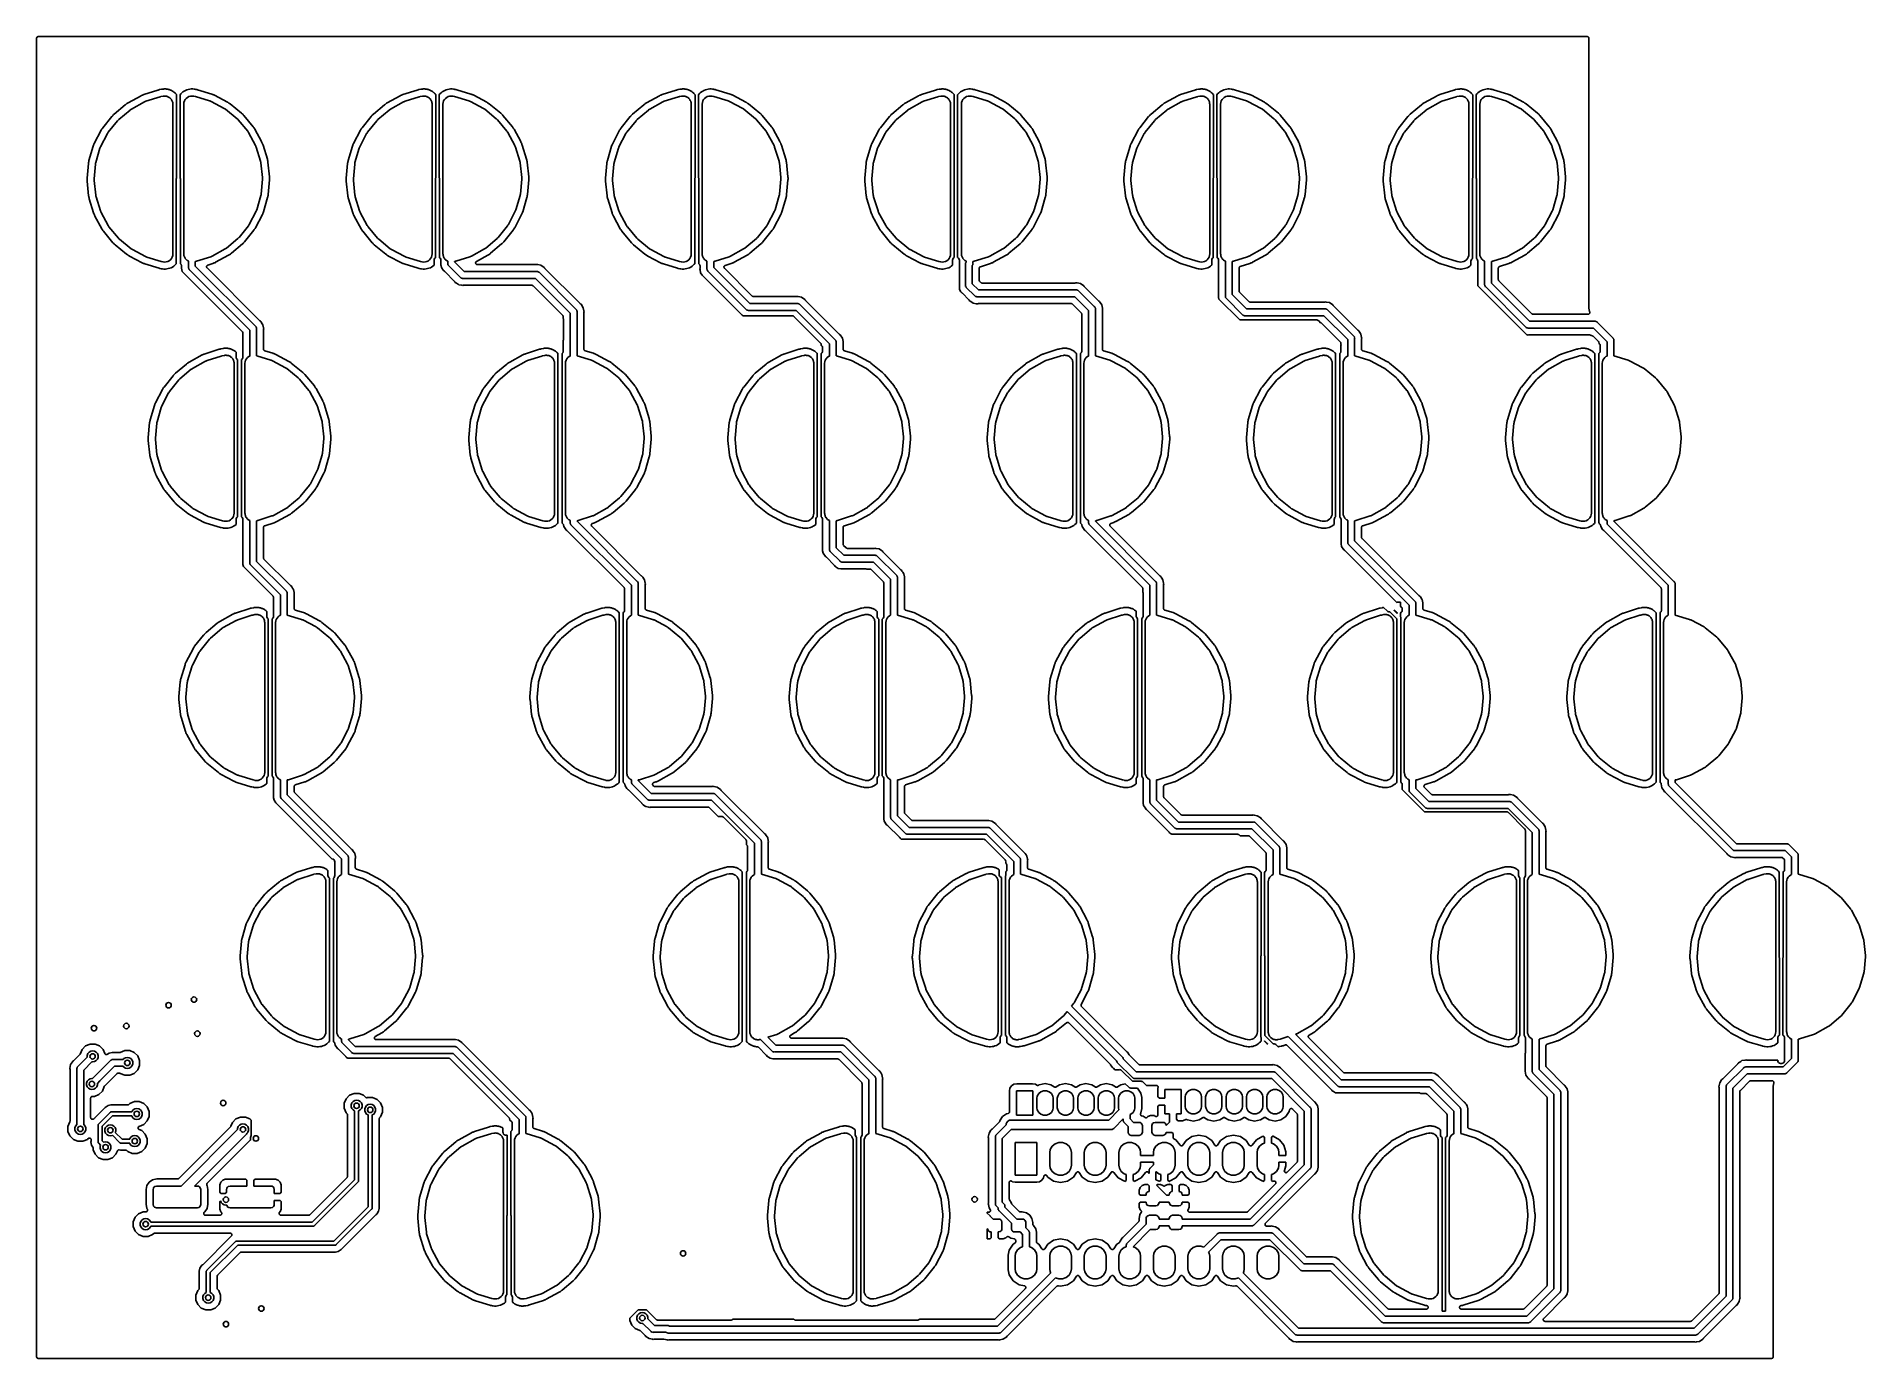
# Model space of a CAD drawing. Extents: x 40 to 174, y -137 to -40.
import ezdxf

# ---------------------------------------------------------------- set-up
doc = ezdxf.new("R2010")
doc.units = 0
doc.header["$MEASUREMENT"] = 0
doc.layers.add('BLACK', color=7, linetype='CONTINUOUS')

msp = doc.modelspace()

# ---------------------------------------------------------------- linework, layer by layer
at = {"layer": 'BLACK', "linetype": 'CONTINUOUS'}
for p, q in [((39.583, -39.66), (39.5849, -39.6491)), ((39.583, -136.54), (39.583, -39.66)), ((39.5849, -39.6379), (39.5887, -39.6275)), ((39.5849, -39.6491), (39.5849, -39.6379)), ((39.5887, -39.6275), (39.5907, -39.6166)), ((39.5907, -39.6166), (39.5962, -39.6069)), ((39.5962, -39.6069), (39.6, -39.5965)), ((39.6, -39.5965), (39.6072, -39.588)), ((39.6072, -39.588), (39.6127, -39.5784)), ((39.6127, -39.5784), (39.6212, -39.5712)), ((39.6212, -39.5712), (39.6284, -39.5627)), ((39.6284, -39.5627), (39.638, -39.5572)), ((39.638, -39.5572), (39.6465, -39.55)), ((39.6465, -39.55), (39.6569, -39.5462)), ((39.6569, -39.5462), (39.6666, -39.5407)), ((39.6666, -39.5407), (39.6775, -39.5387)), ((39.6775, -39.5387), (39.6879, -39.5349)), ((39.6879, -39.5349), (39.6991, -39.5349)), ((39.6991, -39.5349), (39.71, -39.533)), ((39.71, -39.533), (153.54, -39.533)), ((153.54, -39.533), (153.551, -39.5349)), ((153.551, -39.5349), (153.562, -39.5349)), ((153.562, -39.5349), (153.572, -39.5387)), ((153.572, -39.5387), (153.583, -39.5407)), ((153.583, -39.5407), (153.593, -39.5462)), ((153.593, -39.5462), (153.603, -39.55)), ((153.603, -39.55), (153.612, -39.5572)), ((153.612, -39.5572), (153.622, -39.5627)), ((153.622, -39.5627), (153.629, -39.5712)), ((153.629, -39.5712), (153.637, -39.5784)), ((153.637, -39.5784), (153.643, -39.588)), ((153.643, -39.588), (153.65, -39.5965)), ((153.65, -39.5965), (153.654, -39.6069)), ((153.654, -39.6069), (153.659, -39.6166)), ((153.659, -39.6166), (153.661, -39.6275)), ((153.661, -39.6275), (153.665, -39.6379)), ((153.665, -39.6379), (153.665, -39.6491)), ((153.665, -39.6491), (153.667, -39.66)), ((153.667, -39.66), (153.667, -40.8801)), ((153.667, -40.8801), (153.667, -40.8801)), ((153.667, -40.8801), (153.667, -59.4301)), ((47.2574, -43.8803), (46.3042, -44.4044)), ((46.5523, -44.862), (47.5083, -44.3363)), ((47.2609, -43.8784), (47.2574, -43.8803)), ((47.2651, -43.8761), (47.2609, -43.8784)), ((47.3203, -43.8499), (47.2651, -43.8761)), ((47.3634, -43.8321), (47.3203, -43.8499)), ((47.3642, -43.8316), (47.3634, -43.8321)), ((47.3651, -43.8314), (47.3642, -43.8316)), ((47.408, -43.8131), (47.3651, -43.8314)), ((47.4614, -43.7932), (47.408, -43.8131)), ((48.4982, -43.4642), (47.4614, -43.7932)), ((47.5083, -44.3363), (47.5156, -44.3323)), ((47.5156, -44.3323), (47.5659, -44.3116)), ((47.5659, -44.3116), (47.6159, -44.2902)), ((47.6159, -44.2902), (48.6558, -43.9602)), ((48.5022, -43.4629), (48.4982, -43.4642)), ((48.5067, -43.4615), (48.5022, -43.4629)), ((48.5654, -43.4467), (48.5067, -43.4615)), ((48.5655, -43.4466), (48.5654, -43.4467)), ((48.5682, -43.446), (48.5655, -43.4466)), ((48.5684, -43.4459), (48.5682, -43.446)), ((48.5687, -43.4459), (48.5684, -43.4459)), ((48.6236, -43.4322), (48.5687, -43.4459)), ((48.766, -43.4041), (48.6236, -43.4322)), ((48.6558, -43.9602), (48.6638, -43.9577)), ((48.6638, -43.9577), (48.6929, -43.952)), ((48.6929, -43.952), (48.7212, -43.9434)), ((48.7212, -43.9434), (48.8839, -43.9113)), ((48.7689, -43.4046), (48.766, -43.4041)), ((48.7799, -43.4025), (48.7689, -43.4046)), ((48.7911, -43.4023), (48.7799, -43.4025)), ((48.7914, -43.4023), (48.7911, -43.4023)), ((48.8017, -43.3984), (48.7914, -43.4023)), ((48.8122, -43.3964), (48.8017, -43.3984)), ((48.8125, -43.3963), (48.8122, -43.3964)), ((48.8122, -43.3964), (48.8122, -43.3964)), ((48.8126, -43.3963), (48.8125, -43.3963)), ((48.8459, -43.3917), (48.8126, -43.3963)), ((48.8461, -43.3917), (48.8459, -43.3917)), ((48.8462, -43.3917), (48.8461, -43.3917)), ((48.8523, -43.3908), (48.8462, -43.3917)), ((48.9026, -43.3867), (48.8523, -43.3908)), ((48.8839, -43.9113), (48.8874, -43.9107)), ((48.8874, -43.9107), (48.8876, -43.9106)), ((48.8876, -43.9106), (48.8877, -43.9106)), ((48.8877, -43.9106), (48.8922, -43.9098)), ((48.8922, -43.9098), (48.9483, -43.9051)), ((48.903, -43.3865), (48.9026, -43.3867)), ((48.9035, -43.3866), (48.903, -43.3865)), ((48.9508, -43.3823), (48.9035, -43.3866)), ((48.9483, -43.9051), (49.0042, -43.9)), ((48.9521, -43.3823), (48.9508, -43.3823)), ((48.9536, -43.382), (48.9521, -43.3823)), ((48.9554, -43.3819), (48.9536, -43.382)), ((49.0115, -43.3827), (48.9554, -43.3819)), ((49.0042, -43.9), (49.0065, -43.9003)), ((49.0065, -43.9003), (49.0088, -43.9001)), ((49.0088, -43.9001), (49.0648, -43.9064)), ((49.012, -43.3826), (49.0115, -43.3827)), ((49.0125, -43.3827), (49.012, -43.3826)), ((49.0689, -43.3831), (49.0125, -43.3827)), ((49.0648, -43.9064), (49.1206, -43.9123)), ((49.0706, -43.3833), (49.0689, -43.3831)), ((49.0722, -43.3836), (49.0706, -43.3833)), ((49.0734, -43.3836), (49.0722, -43.3836)), ((49.1206, -43.3889), (49.0734, -43.3836)), ((49.1211, -43.3889), (49.1206, -43.3889)), ((49.1206, -43.9123), (49.1229, -43.9129)), ((49.1216, -43.389), (49.1211, -43.3889)), ((49.1689, -43.394), (49.1216, -43.389)), ((49.1229, -43.9129), (49.1252, -43.9132)), ((49.1252, -43.9132), (49.1788, -43.9303)), ((49.1701, -43.3943), (49.1689, -43.394)), ((49.1716, -43.3943), (49.1701, -43.3943)), ((49.1734, -43.3945), (49.1716, -43.3943)), ((49.2287, -43.4063), (49.1734, -43.3945)), ((49.1788, -43.9303), (49.2325, -43.9469)), ((49.2292, -43.4063), (49.2287, -43.4063)), ((49.2296, -43.4065), (49.2292, -43.4063)), ((49.2845, -43.4178), (49.2296, -43.4065)), ((49.2325, -43.9469), (49.2346, -43.948)), ((49.2346, -43.948), (49.2368, -43.9487)), ((49.2368, -43.9487), (49.286, -43.9758)), ((49.2863, -43.4183), (49.2845, -43.4178)), ((49.286, -43.9758), (49.3355, -44.0026)), ((49.2877, -43.4189), (49.2863, -43.4183)), ((49.2889, -43.4191), (49.2877, -43.4189)), ((49.3341, -43.4335), (49.2889, -43.4191)), ((49.3346, -43.4336), (49.3341, -43.4335)), ((49.3351, -43.4338), (49.3346, -43.4336)), ((49.3805, -43.4479), (49.3351, -43.4338)), ((49.3355, -44.0026), (49.3373, -44.0041)), ((49.3373, -44.0041), (49.3394, -44.0052)), ((49.3394, -44.0052), (49.3824, -44.0413)), ((49.3816, -43.4484), (49.3805, -43.4479)), ((49.3832, -43.4487), (49.3816, -43.4484)), ((49.3824, -44.0413), (49.4257, -44.0772)), ((49.3849, -43.4492), (49.3832, -43.4487)), ((49.4366, -43.4715), (49.3849, -43.4492)), ((49.4257, -44.0772), (49.4272, -44.079)), ((49.4272, -44.079), (49.429, -44.0805)), ((49.429, -44.0805), (49.4642, -44.1243)), ((49.4371, -43.4716), (49.4366, -43.4715)), ((49.4375, -43.4719), (49.4371, -43.4716)), ((49.4893, -43.4936), (49.4375, -43.4719)), ((49.4642, -44.1243), (49.4998, -44.168)), ((49.4909, -43.4945), (49.4893, -43.4936)), ((49.4922, -43.4954), (49.4909, -43.4945)), ((49.4933, -43.4958), (49.4922, -43.4954)), ((49.535, -43.5188), (49.4933, -43.4958)), ((49.4998, -44.168), (49.5009, -44.17)), ((49.5009, -44.17), (49.5023, -44.1719)), ((49.5023, -44.1719), (49.5283, -44.2216)), ((49.5283, -44.2216), (49.5547, -44.2714)), ((49.5355, -43.519), (49.535, -43.5188)), ((49.5359, -43.5193), (49.5355, -43.519)), ((49.5776, -43.5418), (49.5359, -43.5193)), ((49.5547, -44.2714), (49.5554, -44.2736)), ((49.5554, -44.2736), (49.5565, -44.2757)), ((49.5565, -44.2757), (49.5723, -44.3295)), ((49.5723, -44.3295), (49.5886, -44.3835)), ((49.5785, -43.5425), (49.5776, -43.5418)), ((49.5799, -43.5431), (49.5785, -43.5425)), ((49.5816, -43.544), (49.5799, -43.5431)), ((49.6279, -43.5758), (49.5816, -43.544)), ((49.6284, -43.576), (49.6279, -43.5758)), ((49.6287, -43.5763), (49.6284, -43.576)), ((49.6755, -43.6079), (49.6287, -43.5763)), ((49.677, -43.6091), (49.6755, -43.6079)), ((49.678, -43.6101), (49.677, -43.6091)), ((49.679, -43.6108), (49.678, -43.6101)), ((49.7153, -43.6413), (49.679, -43.6108)), ((49.7157, -43.6415), (49.7153, -43.6413)), ((49.716, -43.6419), (49.7157, -43.6415)), ((49.7527, -43.6723), (49.716, -43.6419)), ((49.7535, -43.673), (49.7527, -43.6723)), ((49.7546, -43.6738), (49.7535, -43.673)), ((49.7561, -43.6751), (49.7546, -43.6738)), ((49.7953, -43.7152), (49.7561, -43.6751)), ((49.7957, -43.7155), (49.7953, -43.7152)), ((49.796, -43.7159), (49.7957, -43.7155)), ((49.8359, -43.7561), (49.796, -43.7159)), ((49.8372, -43.7576), (49.8359, -43.7561)), ((49.838, -43.7588), (49.8372, -43.7576)), ((49.8388, -43.7596), (49.838, -43.7588)), ((49.8684, -43.7966), (49.8388, -43.7596)), ((49.8688, -43.7969), (49.8684, -43.7966)), ((49.8691, -43.7973), (49.8688, -43.7969)), ((49.875, -43.8046), (49.8691, -43.7973)), ((49.875, -49.9165), (49.875, -43.8046)), ((50.1775, -43.7415), (50.125, -43.8041)), ((50.125, -43.8041), (50.125, -49.9165)), ((50.2589, -43.6618), (50.1775, -43.7415)), ((50.3405, -43.5962), (50.2589, -43.6618)), ((50.4358, -43.5338), (50.3405, -43.5962)), ((50.4131, -44.3753), (50.4485, -44.2636)), ((50.5286, -43.4853), (50.4358, -43.5338)), ((50.4485, -44.2636), (50.5049, -44.161)), ((50.5049, -44.161), (50.5802, -44.0713)), ((50.6342, -43.4427), (50.5286, -43.4853)), ((50.5802, -44.0713), (50.6715, -43.9979)), ((50.7347, -43.4131), (50.6342, -43.4427)), ((50.6715, -43.9979), (50.7752, -43.9437)), ((50.8466, -43.3918), (50.7347, -43.4131)), ((50.7752, -43.9437), (50.8876, -43.9106)), ((50.9508, -43.3823), (50.8466, -43.3918)), ((50.8876, -43.9106), (51.0042, -43.9)), ((51.0648, -43.3831), (50.9508, -43.3823)), ((51.0042, -43.9), (51.1206, -43.9123)), ((51.1689, -43.394), (51.0648, -43.3831)), ((51.1206, -43.9123), (51.1426, -43.9191)), ((51.1426, -43.9191), (51.1438, -43.9191)), ((51.1438, -43.9191), (51.2587, -43.9418)), ((51.2338, -43.4073), (51.1689, -43.394)), ((51.2405, -43.4075), (51.2338, -43.4073)), ((51.247, -43.4093), (51.2405, -43.4075)), ((51.251, -43.4097), (51.247, -43.4093)), ((51.3567, -43.4307), (51.251, -43.4097)), ((51.2587, -43.9418), (52.3032, -44.257)), ((51.412, -43.4444), (51.3567, -43.4307)), ((52.4535, -43.7588), (51.412, -43.4444)), ((52.3032, -44.257), (52.3112, -44.2595)), ((52.3112, -44.2595), (52.3612, -44.281)), ((52.3612, -44.281), (52.4114, -44.3017)), ((52.4114, -44.3017), (53.3748, -44.8138)), ((52.4572, -43.7599), (52.4535, -43.7588)), ((52.4618, -43.7613), (52.4572, -43.7599)), ((52.5192, -43.7825), (52.4618, -43.7613)), ((52.5621, -43.8008), (52.5192, -43.7825)), ((52.563, -43.801), (52.5621, -43.8008)), ((52.5637, -43.8015), (52.563, -43.801)), ((52.6069, -43.8193), (52.5637, -43.8015)), ((52.6585, -43.8436), (52.6069, -43.8193)), ((53.619, -44.3542), (52.6585, -43.8436)), ((66.3074, -43.8803), (65.3542, -44.4044)), ((65.6023, -44.862), (66.5583, -44.3363)), ((66.3109, -43.8784), (66.3074, -43.8803)), ((66.3151, -43.8761), (66.3109, -43.8784)), ((66.3703, -43.8499), (66.3151, -43.8761)), ((66.4134, -43.8321), (66.3703, -43.8499)), ((66.4142, -43.8316), (66.4134, -43.8321)), ((66.4151, -43.8314), (66.4142, -43.8316)), ((66.458, -43.8131), (66.4151, -43.8314)), ((66.5114, -43.7932), (66.458, -43.8131)), ((67.5482, -43.4642), (66.5114, -43.7932)), ((66.5583, -44.3363), (66.5656, -44.3323)), ((66.5656, -44.3323), (66.6159, -44.3116)), ((66.6159, -44.3116), (66.6659, -44.2902)), ((66.6659, -44.2902), (67.7058, -43.9602)), ((67.5522, -43.4629), (67.5482, -43.4642)), ((67.5567, -43.4615), (67.5522, -43.4629)), ((67.6154, -43.4467), (67.5567, -43.4615)), ((67.6155, -43.4466), (67.6154, -43.4467)), ((67.6182, -43.446), (67.6155, -43.4466)), ((67.6184, -43.4459), (67.6182, -43.446)), ((67.6187, -43.4459), (67.6184, -43.4459)), ((67.6736, -43.4322), (67.6187, -43.4459)), ((67.816, -43.4041), (67.6736, -43.4322)), ((67.7058, -43.9602), (67.7138, -43.9577)), ((67.7138, -43.9577), (67.7429, -43.952)), ((67.7429, -43.952), (67.7712, -43.9434)), ((67.7712, -43.9434), (67.9339, -43.9113)), ((67.8189, -43.4046), (67.816, -43.4041)), ((67.8299, -43.4025), (67.8189, -43.4046)), ((67.8411, -43.4023), (67.8299, -43.4025)), ((67.8414, -43.4023), (67.8411, -43.4023)), ((67.8517, -43.3984), (67.8414, -43.4023)), ((67.8622, -43.3964), (67.8517, -43.3984)), ((67.8625, -43.3963), (67.8622, -43.3964)), ((67.8622, -43.3964), (67.8622, -43.3964)), ((67.8626, -43.3963), (67.8625, -43.3963)), ((67.8959, -43.3917), (67.8626, -43.3963)), ((67.8961, -43.3917), (67.8959, -43.3917)), ((67.8962, -43.3917), (67.8961, -43.3917)), ((67.9023, -43.3908), (67.8962, -43.3917)), ((67.9526, -43.3867), (67.9023, -43.3908)), ((67.9339, -43.9113), (67.9374, -43.9107)), ((67.9374, -43.9107), (67.9376, -43.9106)), ((67.9376, -43.9106), (67.9377, -43.9106)), ((67.9377, -43.9106), (67.9422, -43.9098)), ((67.9422, -43.9098), (67.9983, -43.9051)), ((67.953, -43.3865), (67.9526, -43.3867)), ((67.9535, -43.3866), (67.953, -43.3865)), ((68.0008, -43.3823), (67.9535, -43.3866)), ((67.9983, -43.9051), (68.0542, -43.9)), ((68.0021, -43.3823), (68.0008, -43.3823)), ((68.0036, -43.382), (68.0021, -43.3823)), ((68.0054, -43.3819), (68.0036, -43.382)), ((68.0615, -43.3827), (68.0054, -43.3819)), ((68.0542, -43.9), (68.0565, -43.9003)), ((68.0565, -43.9003), (68.0588, -43.9001)), ((68.0588, -43.9001), (68.1148, -43.9064)), ((68.062, -43.3826), (68.0615, -43.3827)), ((68.0625, -43.3827), (68.062, -43.3826)), ((68.1189, -43.3831), (68.0625, -43.3827)), ((68.1148, -43.9064), (68.1706, -43.9123)), ((68.1206, -43.3833), (68.1189, -43.3831)), ((68.1222, -43.3836), (68.1206, -43.3833)), ((68.1234, -43.3836), (68.1222, -43.3836)), ((68.1706, -43.3889), (68.1234, -43.3836)), ((68.1711, -43.3889), (68.1706, -43.3889)), ((68.1706, -43.9123), (68.1729, -43.9129)), ((68.1716, -43.389), (68.1711, -43.3889)), ((68.2189, -43.394), (68.1716, -43.389)), ((68.1729, -43.9129), (68.1752, -43.9132)), ((68.1752, -43.9132), (68.2288, -43.9303)), ((68.2201, -43.3943), (68.2189, -43.394)), ((68.2216, -43.3943), (68.2201, -43.3943)), ((68.2234, -43.3945), (68.2216, -43.3943)), ((68.2787, -43.4063), (68.2234, -43.3945)), ((68.2288, -43.9303), (68.2825, -43.9469)), ((68.2792, -43.4063), (68.2787, -43.4063)), ((68.2796, -43.4065), (68.2792, -43.4063)), ((68.3345, -43.4178), (68.2796, -43.4065)), ((68.2825, -43.9469), (68.2846, -43.948)), ((68.2846, -43.948), (68.2868, -43.9487)), ((68.2868, -43.9487), (68.336, -43.9758)), ((68.3363, -43.4183), (68.3345, -43.4178)), ((68.336, -43.9758), (68.3855, -44.0026)), ((68.3377, -43.4189), (68.3363, -43.4183)), ((68.3389, -43.4191), (68.3377, -43.4189)), ((68.3841, -43.4335), (68.3389, -43.4191)), ((68.3846, -43.4336), (68.3841, -43.4335)), ((68.3851, -43.4338), (68.3846, -43.4336)), ((68.4305, -43.4479), (68.3851, -43.4338)), ((68.3855, -44.0026), (68.3873, -44.0041)), ((68.3873, -44.0041), (68.3894, -44.0052)), ((68.3894, -44.0052), (68.4324, -44.0413)), ((68.4316, -43.4484), (68.4305, -43.4479)), ((68.4332, -43.4487), (68.4316, -43.4484)), ((68.4324, -44.0413), (68.4757, -44.0772)), ((68.4349, -43.4492), (68.4332, -43.4487)), ((68.4866, -43.4715), (68.4349, -43.4492)), ((68.4757, -44.0772), (68.4772, -44.079)), ((68.4772, -44.079), (68.479, -44.0805)), ((68.479, -44.0805), (68.5142, -44.1243)), ((68.4871, -43.4716), (68.4866, -43.4715)), ((68.4875, -43.4719), (68.4871, -43.4716)), ((68.5393, -43.4936), (68.4875, -43.4719)), ((68.5142, -44.1243), (68.5498, -44.168)), ((68.5409, -43.4945), (68.5393, -43.4936)), ((68.5422, -43.4954), (68.5409, -43.4945)), ((68.5433, -43.4958), (68.5422, -43.4954)), ((68.585, -43.5188), (68.5433, -43.4958)), ((68.5498, -44.168), (68.5509, -44.17)), ((68.5509, -44.17), (68.5523, -44.1719)), ((68.5523, -44.1719), (68.5783, -44.2216)), ((68.5783, -44.2216), (68.6047, -44.2714)), ((68.5855, -43.519), (68.585, -43.5188)), ((68.5859, -43.5193), (68.5855, -43.519)), ((68.6276, -43.5418), (68.5859, -43.5193)), ((68.6047, -44.2714), (68.6054, -44.2736)), ((68.6054, -44.2736), (68.6065, -44.2757)), ((68.6065, -44.2757), (68.6223, -44.3295)), ((68.6223, -44.3295), (68.6386, -44.3835)), ((68.6285, -43.5425), (68.6276, -43.5418)), ((68.6299, -43.5431), (68.6285, -43.5425)), ((68.6316, -43.544), (68.6299, -43.5431)), ((68.6779, -43.5758), (68.6316, -43.544)), ((68.6784, -43.576), (68.6779, -43.5758)), ((68.6787, -43.5763), (68.6784, -43.576)), ((68.7255, -43.6079), (68.6787, -43.5763)), ((68.727, -43.6091), (68.7255, -43.6079)), ((68.728, -43.6101), (68.727, -43.6091)), ((68.729, -43.6108), (68.728, -43.6101)), ((68.7653, -43.6413), (68.729, -43.6108)), ((68.7657, -43.6415), (68.7653, -43.6413)), ((68.766, -43.6419), (68.7657, -43.6415)), ((68.8027, -43.6723), (68.766, -43.6419)), ((68.8035, -43.673), (68.8027, -43.6723)), ((68.8046, -43.6738), (68.8035, -43.673)), ((68.8061, -43.6751), (68.8046, -43.6738)), ((68.8453, -43.7152), (68.8061, -43.6751)), ((68.8457, -43.7155), (68.8453, -43.7152)), ((68.846, -43.7159), (68.8457, -43.7155)), ((68.8859, -43.7561), (68.846, -43.7159)), ((68.8872, -43.7576), (68.8859, -43.7561)), ((68.888, -43.7588), (68.8872, -43.7576)), ((68.8888, -43.7596), (68.888, -43.7588)), ((68.9184, -43.7966), (68.8888, -43.7596)), ((68.9188, -43.7969), (68.9184, -43.7966)), ((68.9191, -43.7973), (68.9188, -43.7969)), ((68.925, -43.8046), (68.9191, -43.7973)), ((68.925, -49.9165), (68.925, -43.8046)), ((69.2275, -43.7415), (69.175, -43.8041)), ((69.175, -43.8041), (69.175, -49.9165)), ((69.3089, -43.6618), (69.2275, -43.7415)), ((69.3905, -43.5962), (69.3089, -43.6618)), ((69.4858, -43.5338), (69.3905, -43.5962)), ((69.4631, -44.3753), (69.4985, -44.2636)), ((69.5786, -43.4853), (69.4858, -43.5338)), ((69.4985, -44.2636), (69.5549, -44.161)), ((69.5549, -44.161), (69.6302, -44.0713)), ((69.6842, -43.4427), (69.5786, -43.4853)), ((69.6302, -44.0713), (69.7215, -43.9979)), ((69.7847, -43.4131), (69.6842, -43.4427)), ((69.7215, -43.9979), (69.8252, -43.9437)), ((69.8966, -43.3918), (69.7847, -43.4131)), ((69.8252, -43.9437), (69.9376, -43.9106)), ((70.0008, -43.3823), (69.8966, -43.3918)), ((69.9376, -43.9106), (70.0542, -43.9)), ((70.1148, -43.3831), (70.0008, -43.3823)), ((70.0542, -43.9), (70.1706, -43.9123)), ((70.2189, -43.394), (70.1148, -43.3831)), ((70.1706, -43.9123), (70.1926, -43.9191)), ((70.1926, -43.9191), (70.1938, -43.9191)), ((70.1938, -43.9191), (70.3087, -43.9418)), ((70.2838, -43.4073), (70.2189, -43.394)), ((70.2905, -43.4075), (70.2838, -43.4073)), ((70.297, -43.4093), (70.2905, -43.4075)), ((70.301, -43.4097), (70.297, -43.4093)), ((70.4067, -43.4307), (70.301, -43.4097)), ((70.3087, -43.9418), (71.3532, -44.257)), ((70.462, -43.4444), (70.4067, -43.4307)), ((71.5035, -43.7588), (70.462, -43.4444)), ((71.3532, -44.257), (71.3612, -44.2595)), ((71.3612, -44.2595), (71.4112, -44.281)), ((71.4112, -44.281), (71.4614, -44.3017)), ((71.4614, -44.3017), (72.4248, -44.8138)), ((71.5072, -43.7599), (71.5035, -43.7588)), ((71.5118, -43.7613), (71.5072, -43.7599)), ((71.5692, -43.7825), (71.5118, -43.7613)), ((71.6121, -43.8008), (71.5692, -43.7825)), ((71.613, -43.801), (71.6121, -43.8008)), ((71.6137, -43.8015), (71.613, -43.801)), ((71.6569, -43.8193), (71.6137, -43.8015)), ((71.7085, -43.8436), (71.6569, -43.8193)), ((72.669, -44.3542), (71.7085, -43.8436)), ((85.3574, -43.8803), (84.4042, -44.4044)), ((84.6523, -44.862), (85.6083, -44.3363)), ((85.3609, -43.8784), (85.3574, -43.8803)), ((85.3651, -43.8761), (85.3609, -43.8784)), ((85.4203, -43.8499), (85.3651, -43.8761)), ((85.4634, -43.8321), (85.4203, -43.8499)), ((85.4642, -43.8316), (85.4634, -43.8321)), ((85.4651, -43.8314), (85.4642, -43.8316)), ((85.508, -43.8131), (85.4651, -43.8314)), ((85.5614, -43.7932), (85.508, -43.8131)), ((86.5982, -43.4642), (85.5614, -43.7932)), ((85.6083, -44.3363), (85.6156, -44.3323)), ((85.6156, -44.3323), (85.6659, -44.3116)), ((85.6659, -44.3116), (85.7159, -44.2902)), ((85.7159, -44.2902), (86.7558, -43.9602)), ((86.6022, -43.4629), (86.5982, -43.4642)), ((86.6067, -43.4615), (86.6022, -43.4629)), ((86.6654, -43.4467), (86.6067, -43.4615)), ((86.6655, -43.4466), (86.6654, -43.4467)), ((86.6682, -43.446), (86.6655, -43.4466)), ((86.6684, -43.4459), (86.6682, -43.446)), ((86.6687, -43.4459), (86.6684, -43.4459)), ((86.7236, -43.4322), (86.6687, -43.4459)), ((86.866, -43.4041), (86.7236, -43.4322)), ((86.7558, -43.9602), (86.7638, -43.9577)), ((86.7638, -43.9577), (86.7929, -43.952)), ((86.7929, -43.952), (86.8212, -43.9434)), ((86.8212, -43.9434), (86.9839, -43.9113)), ((86.8689, -43.4046), (86.866, -43.4041)), ((86.8799, -43.4025), (86.8689, -43.4046)), ((86.8911, -43.4023), (86.8799, -43.4025)), ((86.8914, -43.4023), (86.8911, -43.4023)), ((86.9017, -43.3984), (86.8914, -43.4023)), ((86.9122, -43.3964), (86.9017, -43.3984)), ((86.9125, -43.3963), (86.9122, -43.3964)), ((86.9122, -43.3964), (86.9122, -43.3964)), ((86.9126, -43.3963), (86.9125, -43.3963)), ((86.9459, -43.3917), (86.9126, -43.3963)), ((86.9461, -43.3917), (86.9459, -43.3917)), ((86.9462, -43.3917), (86.9461, -43.3917)), ((86.9523, -43.3908), (86.9462, -43.3917)), ((87.0026, -43.3867), (86.9523, -43.3908)), ((86.9839, -43.9113), (86.9874, -43.9107)), ((86.9874, -43.9107), (86.9876, -43.9106)), ((86.9876, -43.9106), (86.9877, -43.9106)), ((86.9877, -43.9106), (86.9922, -43.9098)), ((86.9922, -43.9098), (87.0483, -43.9051)), ((87.003, -43.3865), (87.0026, -43.3867)), ((87.0035, -43.3866), (87.003, -43.3865)), ((87.0508, -43.3823), (87.0035, -43.3866)), ((87.0483, -43.9051), (87.1042, -43.9)), ((87.0521, -43.3823), (87.0508, -43.3823)), ((87.0536, -43.382), (87.0521, -43.3823)), ((87.0554, -43.3819), (87.0536, -43.382)), ((87.1115, -43.3827), (87.0554, -43.3819)), ((87.1042, -43.9), (87.1065, -43.9003)), ((87.1065, -43.9003), (87.1088, -43.9001)), ((87.1088, -43.9001), (87.1648, -43.9064)), ((87.112, -43.3826), (87.1115, -43.3827)), ((87.1125, -43.3827), (87.112, -43.3826)), ((87.1689, -43.3831), (87.1125, -43.3827)), ((87.1648, -43.9064), (87.2206, -43.9123)), ((87.1706, -43.3833), (87.1689, -43.3831)), ((87.1722, -43.3836), (87.1706, -43.3833)), ((87.1734, -43.3836), (87.1722, -43.3836)), ((87.2206, -43.3889), (87.1734, -43.3836)), ((87.2211, -43.3889), (87.2206, -43.3889)), ((87.2206, -43.9123), (87.2229, -43.9129)), ((87.2216, -43.389), (87.2211, -43.3889)), ((87.2689, -43.394), (87.2216, -43.389)), ((87.2229, -43.9129), (87.2252, -43.9132)), ((87.2252, -43.9132), (87.2788, -43.9303)), ((87.2701, -43.3943), (87.2689, -43.394)), ((87.2716, -43.3943), (87.2701, -43.3943)), ((87.2734, -43.3945), (87.2716, -43.3943)), ((87.3287, -43.4063), (87.2734, -43.3945)), ((87.2788, -43.9303), (87.3325, -43.9469)), ((87.3292, -43.4063), (87.3287, -43.4063)), ((87.3296, -43.4065), (87.3292, -43.4063)), ((87.3845, -43.4178), (87.3296, -43.4065)), ((87.3325, -43.9469), (87.3346, -43.948)), ((87.3346, -43.948), (87.3368, -43.9487)), ((87.3368, -43.9487), (87.386, -43.9758)), ((87.3863, -43.4183), (87.3845, -43.4178)), ((87.386, -43.9758), (87.4355, -44.0026)), ((87.3877, -43.4189), (87.3863, -43.4183)), ((87.3889, -43.4191), (87.3877, -43.4189)), ((87.4341, -43.4335), (87.3889, -43.4191)), ((87.4346, -43.4336), (87.4341, -43.4335)), ((87.4351, -43.4338), (87.4346, -43.4336)), ((87.4805, -43.4479), (87.4351, -43.4338)), ((87.4355, -44.0026), (87.4373, -44.0041)), ((87.4373, -44.0041), (87.4394, -44.0052)), ((87.4394, -44.0052), (87.4824, -44.0413)), ((87.4816, -43.4484), (87.4805, -43.4479)), ((87.4832, -43.4487), (87.4816, -43.4484)), ((87.4824, -44.0413), (87.5257, -44.0772)), ((87.4849, -43.4492), (87.4832, -43.4487)), ((87.5366, -43.4715), (87.4849, -43.4492)), ((87.5257, -44.0772), (87.5272, -44.079)), ((87.5272, -44.079), (87.529, -44.0805)), ((87.529, -44.0805), (87.5642, -44.1243)), ((87.5371, -43.4716), (87.5366, -43.4715)), ((87.5375, -43.4719), (87.5371, -43.4716)), ((87.5893, -43.4936), (87.5375, -43.4719)), ((87.5642, -44.1243), (87.5998, -44.168)), ((87.5909, -43.4945), (87.5893, -43.4936)), ((87.5922, -43.4954), (87.5909, -43.4945)), ((87.5933, -43.4958), (87.5922, -43.4954)), ((87.635, -43.5188), (87.5933, -43.4958)), ((87.5998, -44.168), (87.6009, -44.17)), ((87.6009, -44.17), (87.6023, -44.1719)), ((87.6023, -44.1719), (87.6283, -44.2216)), ((87.6283, -44.2216), (87.6547, -44.2714)), ((87.6355, -43.519), (87.635, -43.5188)), ((87.6359, -43.5193), (87.6355, -43.519)), ((87.6776, -43.5418), (87.6359, -43.5193)), ((87.6547, -44.2714), (87.6554, -44.2736)), ((87.6554, -44.2736), (87.6565, -44.2757)), ((87.6565, -44.2757), (87.6723, -44.3295)), ((87.6723, -44.3295), (87.6886, -44.3835)), ((87.6785, -43.5425), (87.6776, -43.5418)), ((87.6799, -43.5431), (87.6785, -43.5425)), ((87.6816, -43.544), (87.6799, -43.5431)), ((87.7279, -43.5758), (87.6816, -43.544)), ((87.7284, -43.576), (87.7279, -43.5758)), ((87.7287, -43.5763), (87.7284, -43.576)), ((87.7755, -43.6079), (87.7287, -43.5763)), ((87.777, -43.6091), (87.7755, -43.6079)), ((87.778, -43.6101), (87.777, -43.6091)), ((87.779, -43.6108), (87.778, -43.6101)), ((87.8153, -43.6413), (87.779, -43.6108)), ((87.8157, -43.6415), (87.8153, -43.6413)), ((87.816, -43.6419), (87.8157, -43.6415)), ((87.8527, -43.6723), (87.816, -43.6419)), ((87.8535, -43.673), (87.8527, -43.6723)), ((87.8546, -43.6738), (87.8535, -43.673)), ((87.8561, -43.6751), (87.8546, -43.6738)), ((87.8953, -43.7152), (87.8561, -43.6751)), ((87.8957, -43.7155), (87.8953, -43.7152)), ((87.896, -43.7159), (87.8957, -43.7155)), ((87.9359, -43.7561), (87.896, -43.7159)), ((87.9372, -43.7576), (87.9359, -43.7561)), ((87.938, -43.7588), (87.9372, -43.7576)), ((87.9388, -43.7596), (87.938, -43.7588)), ((87.9684, -43.7966), (87.9388, -43.7596)), ((87.9688, -43.7969), (87.9684, -43.7966)), ((87.9691, -43.7973), (87.9688, -43.7969)), ((87.975, -43.8046), (87.9691, -43.7973)), ((87.975, -49.9165), (87.975, -43.8046)), ((88.2775, -43.7415), (88.225, -43.8041)), ((88.225, -43.8041), (88.225, -49.9165)), ((88.3589, -43.6618), (88.2775, -43.7415)), ((88.4405, -43.5962), (88.3589, -43.6618)), ((88.5358, -43.5338), (88.4405, -43.5962)), ((88.5131, -44.3753), (88.5485, -44.2636)), ((88.6286, -43.4853), (88.5358, -43.5338)), ((88.5485, -44.2636), (88.6049, -44.161)), ((88.6049, -44.161), (88.6802, -44.0713)), ((88.7342, -43.4427), (88.6286, -43.4853)), ((88.6802, -44.0713), (88.7715, -43.9979)), ((88.8347, -43.4131), (88.7342, -43.4427)), ((88.7715, -43.9979), (88.8752, -43.9437)), ((88.9466, -43.3918), (88.8347, -43.4131)), ((88.8752, -43.9437), (88.9876, -43.9106)), ((89.0508, -43.3823), (88.9466, -43.3918)), ((88.9876, -43.9106), (89.1042, -43.9)), ((89.1648, -43.3831), (89.0508, -43.3823)), ((89.1042, -43.9), (89.2206, -43.9123)), ((89.2689, -43.394), (89.1648, -43.3831)), ((89.2206, -43.9123), (89.2426, -43.9191)), ((89.2426, -43.9191), (89.2438, -43.9191)), ((89.2438, -43.9191), (89.3587, -43.9418)), ((89.3338, -43.4073), (89.2689, -43.394)), ((89.3405, -43.4075), (89.3338, -43.4073)), ((89.347, -43.4093), (89.3405, -43.4075)), ((89.351, -43.4097), (89.347, -43.4093)), ((89.4567, -43.4307), (89.351, -43.4097)), ((89.3587, -43.9418), (90.4032, -44.257)), ((89.512, -43.4444), (89.4567, -43.4307)), ((90.5535, -43.7588), (89.512, -43.4444)), ((90.4032, -44.257), (90.4112, -44.2595)), ((90.4112, -44.2595), (90.4612, -44.281)), ((90.4612, -44.281), (90.5114, -44.3017)), ((90.5114, -44.3017), (91.4748, -44.8138)), ((90.5572, -43.7599), (90.5535, -43.7588)), ((90.5618, -43.7613), (90.5572, -43.7599)), ((90.6192, -43.7825), (90.5618, -43.7613)), ((90.6621, -43.8008), (90.6192, -43.7825)), ((90.663, -43.801), (90.6621, -43.8008)), ((90.6637, -43.8015), (90.663, -43.801)), ((90.7069, -43.8193), (90.6637, -43.8015)), ((90.7585, -43.8436), (90.7069, -43.8193)), ((91.719, -44.3542), (90.7585, -43.8436)), ((104.407, -43.8803), (103.454, -44.4044)), ((103.702, -44.862), (104.658, -44.3363)), ((104.411, -43.8784), (104.407, -43.8803)), ((104.415, -43.8761), (104.411, -43.8784)), ((104.47, -43.8499), (104.415, -43.8761)), ((104.513, -43.8321), (104.47, -43.8499)), ((104.514, -43.8316), (104.513, -43.8321)), ((104.515, -43.8314), (104.514, -43.8316)), ((104.558, -43.8131), (104.515, -43.8314)), ((104.611, -43.7932), (104.558, -43.8131)), ((105.648, -43.4642), (104.611, -43.7932)), ((104.658, -44.3363), (104.666, -44.3323)), ((104.666, -44.3323), (104.716, -44.3116)), ((104.716, -44.3116), (104.766, -44.2902)), ((104.766, -44.2902), (105.806, -43.9602)), ((105.652, -43.4629), (105.648, -43.4642)), ((105.657, -43.4615), (105.652, -43.4629)), ((105.715, -43.4467), (105.657, -43.4615)), ((105.718, -43.446), (105.715, -43.4466)), ((105.715, -43.4466), (105.715, -43.4467)), ((105.719, -43.4459), (105.718, -43.4459)), ((105.718, -43.4459), (105.718, -43.446)), ((105.774, -43.4322), (105.719, -43.4459)), ((105.916, -43.4041), (105.774, -43.4322)), ((105.806, -43.9602), (105.814, -43.9577)), ((105.814, -43.9577), (105.843, -43.952)), ((105.843, -43.952), (105.871, -43.9434)), ((105.871, -43.9434), (106.034, -43.9113)), ((105.919, -43.4046), (105.916, -43.4041)), ((105.93, -43.4025), (105.919, -43.4046)), ((105.941, -43.4023), (105.93, -43.4025)), ((105.952, -43.3984), (105.941, -43.4023)), ((105.941, -43.4023), (105.941, -43.4023)), ((105.962, -43.3964), (105.952, -43.3984)), ((105.963, -43.3963), (105.962, -43.3963)), ((105.962, -43.3963), (105.962, -43.3964)), ((105.962, -43.3964), (105.962, -43.3964)), ((105.996, -43.3917), (105.963, -43.3963)), ((106.002, -43.3908), (105.996, -43.3917)), ((105.996, -43.3917), (105.996, -43.3917)), ((105.996, -43.3917), (105.996, -43.3917)), ((106.053, -43.3867), (106.002, -43.3908)), ((106.034, -43.9113), (106.037, -43.9107)), ((106.037, -43.9107), (106.038, -43.9106)), ((106.038, -43.9106), (106.042, -43.9098)), ((106.038, -43.9106), (106.038, -43.9106)), ((106.042, -43.9098), (106.098, -43.9051)), ((106.054, -43.3866), (106.053, -43.3865)), ((106.053, -43.3865), (106.053, -43.3867)), ((106.101, -43.3823), (106.054, -43.3866)), ((106.098, -43.9051), (106.154, -43.9)), ((106.102, -43.3823), (106.101, -43.3823)), ((106.104, -43.382), (106.102, -43.3823)), ((106.105, -43.3819), (106.104, -43.382)), ((106.162, -43.3827), (106.105, -43.3819)), ((106.154, -43.9), (106.157, -43.9003)), ((106.157, -43.9003), (106.159, -43.9001)), ((106.159, -43.9001), (106.215, -43.9064)), ((106.163, -43.3827), (106.162, -43.3826)), ((106.162, -43.3826), (106.162, -43.3827)), ((106.219, -43.3831), (106.163, -43.3827)), ((106.215, -43.9064), (106.271, -43.9123)), ((106.221, -43.3833), (106.219, -43.3831)), ((106.222, -43.3836), (106.221, -43.3833)), ((106.223, -43.3836), (106.222, -43.3836)), ((106.271, -43.3889), (106.223, -43.3836)), ((106.272, -43.389), (106.271, -43.3889)), ((106.271, -43.3889), (106.271, -43.3889)), ((106.271, -43.9123), (106.273, -43.9129)), ((106.319, -43.394), (106.272, -43.389)), ((106.273, -43.9129), (106.275, -43.9132)), ((106.275, -43.9132), (106.329, -43.9303)), ((106.32, -43.3943), (106.319, -43.394)), ((106.322, -43.3943), (106.32, -43.3943)), ((106.323, -43.3945), (106.322, -43.3943)), ((106.379, -43.4063), (106.323, -43.3945)), ((106.329, -43.9303), (106.383, -43.9469)), ((106.38, -43.4065), (106.379, -43.4063)), ((106.379, -43.4063), (106.379, -43.4063)), ((106.435, -43.4178), (106.38, -43.4065)), ((106.383, -43.9469), (106.385, -43.948)), ((106.385, -43.948), (106.387, -43.9487)), ((106.387, -43.9487), (106.436, -43.9758)), ((106.436, -43.4183), (106.435, -43.4178)), ((106.438, -43.4189), (106.436, -43.4183)), ((106.436, -43.9758), (106.486, -44.0026)), ((106.439, -43.4191), (106.438, -43.4189)), ((106.484, -43.4335), (106.439, -43.4191)), ((106.485, -43.4336), (106.484, -43.4335)), ((106.485, -43.4338), (106.485, -43.4336)), ((106.53, -43.4479), (106.485, -43.4338)), ((106.486, -44.0026), (106.487, -44.0041)), ((106.487, -44.0041), (106.489, -44.0052)), ((106.489, -44.0052), (106.532, -44.0413)), ((106.532, -43.4484), (106.53, -43.4479)), ((106.533, -43.4487), (106.532, -43.4484)), ((106.532, -44.0413), (106.576, -44.0772)), ((106.535, -43.4492), (106.533, -43.4487)), ((106.587, -43.4715), (106.535, -43.4492)), ((106.576, -44.0772), (106.577, -44.079)), ((106.577, -44.079), (106.579, -44.0805)), ((106.579, -44.0805), (106.614, -44.1243)), ((106.587, -43.4716), (106.587, -43.4715)), ((106.588, -43.4719), (106.587, -43.4716)), ((106.639, -43.4936), (106.588, -43.4719)), ((106.614, -44.1243), (106.65, -44.168)), ((106.641, -43.4945), (106.639, -43.4936)), ((106.642, -43.4954), (106.641, -43.4945)), ((106.643, -43.4958), (106.642, -43.4954)), ((106.685, -43.5188), (106.643, -43.4958)), ((106.65, -44.168), (106.651, -44.17)), ((106.651, -44.17), (106.652, -44.1719)), ((106.652, -44.1719), (106.678, -44.2216)), ((106.678, -44.2216), (106.705, -44.2714)), ((106.685, -43.519), (106.685, -43.5188)), ((106.686, -43.5193), (106.685, -43.519)), ((106.728, -43.5418), (106.686, -43.5193)), ((106.705, -44.2714), (106.705, -44.2736)), ((106.705, -44.2736), (106.706, -44.2757)), ((106.706, -44.2757), (106.722, -44.3295)), ((106.722, -44.3295), (106.739, -44.3835)), ((106.729, -43.5425), (106.728, -43.5418)), ((106.73, -43.5431), (106.729, -43.5425)), ((106.732, -43.544), (106.73, -43.5431)), ((106.778, -43.5758), (106.732, -43.544)), ((106.778, -43.576), (106.778, -43.5758)), ((106.779, -43.5763), (106.778, -43.576)), ((106.825, -43.6079), (106.779, -43.5763)), ((106.827, -43.6091), (106.825, -43.6079)), ((106.828, -43.6101), (106.827, -43.6091)), ((106.829, -43.6108), (106.828, -43.6101)), ((106.865, -43.6413), (106.829, -43.6108)), ((106.866, -43.6415), (106.865, -43.6413)), ((106.866, -43.6419), (106.866, -43.6415)), ((106.903, -43.6723), (106.866, -43.6419)), ((106.903, -43.673), (106.903, -43.6723)), ((106.905, -43.6738), (106.903, -43.673)), ((106.906, -43.6751), (106.905, -43.6738)), ((106.945, -43.7152), (106.906, -43.6751)), ((106.946, -43.7155), (106.945, -43.7152)), ((106.946, -43.7159), (106.946, -43.7155)), ((106.986, -43.7561), (106.946, -43.7159)), ((106.987, -43.7576), (106.986, -43.7561)), ((106.988, -43.7588), (106.987, -43.7576)), ((106.989, -43.7596), (106.988, -43.7588)), ((107.018, -43.7966), (106.989, -43.7596)), ((107.019, -43.7969), (107.018, -43.7966)), ((107.019, -43.7973), (107.019, -43.7969)), ((107.025, -43.8046), (107.019, -43.7973)), ((107.025, -55.7644), (107.025, -43.8046)), ((107.328, -43.7415), (107.275, -43.8041)), ((107.275, -43.8041), (107.275, -55.7644)), ((107.409, -43.6618), (107.328, -43.7415)), ((107.491, -43.5962), (107.409, -43.6618)), ((107.586, -43.5338), (107.491, -43.5962)), ((107.563, -44.3753), (107.599, -44.2636)), ((107.679, -43.4853), (107.586, -43.5338)), ((107.599, -44.2636), (107.655, -44.161)), ((107.655, -44.161), (107.73, -44.0713)), ((107.784, -43.4427), (107.679, -43.4853)), ((107.73, -44.0713), (107.821, -43.9979)), ((107.885, -43.4131), (107.784, -43.4427)), ((107.821, -43.9979), (107.925, -43.9437)), ((107.997, -43.3918), (107.885, -43.4131)), ((107.925, -43.9437), (108.038, -43.9106)), ((108.101, -43.3823), (107.997, -43.3918)), ((108.038, -43.9106), (108.154, -43.9)), ((108.215, -43.3831), (108.101, -43.3823)), ((108.154, -43.9), (108.271, -43.9123)), ((108.319, -43.394), (108.215, -43.3831)), ((108.271, -43.9123), (108.293, -43.9191)), ((108.293, -43.9191), (108.294, -43.9191)), ((108.294, -43.9191), (108.409, -43.9418)), ((108.384, -43.4073), (108.319, -43.394)), ((108.391, -43.4075), (108.384, -43.4073)), ((108.397, -43.4093), (108.391, -43.4075)), ((108.401, -43.4097), (108.397, -43.4093)), ((108.507, -43.4307), (108.401, -43.4097)), ((108.409, -43.9418), (109.453, -44.257)), ((108.562, -43.4444), (108.507, -43.4307)), ((109.604, -43.7588), (108.562, -43.4444)), ((109.453, -44.257), (109.461, -44.2595)), ((109.461, -44.2595), (109.511, -44.281)), ((109.511, -44.281), (109.561, -44.3017)), ((109.561, -44.3017), (110.525, -44.8138)), ((109.607, -43.7599), (109.604, -43.7588)), ((109.612, -43.7613), (109.607, -43.7599)), ((109.669, -43.7825), (109.612, -43.7613)), ((109.712, -43.8008), (109.669, -43.7825)), ((109.713, -43.801), (109.712, -43.8008)), ((109.714, -43.8015), (109.713, -43.801)), ((109.757, -43.8193), (109.714, -43.8015)), ((109.808, -43.8436), (109.757, -43.8193)), ((110.769, -44.3542), (109.808, -43.8436)), ((123.457, -43.8803), (122.504, -44.4044)), ((122.752, -44.862), (123.708, -44.3363)), ((123.461, -43.8784), (123.457, -43.8803)), ((123.465, -43.8761), (123.461, -43.8784)), ((123.52, -43.8499), (123.465, -43.8761)), ((123.563, -43.8321), (123.52, -43.8499)), ((123.564, -43.8316), (123.563, -43.8321)), ((123.565, -43.8314), (123.564, -43.8316)), ((123.608, -43.8131), (123.565, -43.8314)), ((123.661, -43.7932), (123.608, -43.8131)), ((124.698, -43.4642), (123.661, -43.7932)), ((123.708, -44.3363), (123.716, -44.3323)), ((123.716, -44.3323), (123.766, -44.3116)), ((123.766, -44.3116), (123.816, -44.2902)), ((123.816, -44.2902), (124.856, -43.9602)), ((124.702, -43.4629), (124.698, -43.4642)), ((124.707, -43.4615), (124.702, -43.4629)), ((124.765, -43.4467), (124.707, -43.4615)), ((124.768, -43.446), (124.765, -43.4466)), ((124.765, -43.4466), (124.765, -43.4467)), ((124.769, -43.4459), (124.768, -43.4459)), ((124.768, -43.4459), (124.768, -43.446)), ((124.824, -43.4322), (124.769, -43.4459)), ((124.966, -43.4041), (124.824, -43.4322)), ((124.856, -43.9602), (124.864, -43.9577)), ((124.864, -43.9577), (124.893, -43.952)), ((124.893, -43.952), (124.921, -43.9434)), ((124.921, -43.9434), (125.084, -43.9113)), ((124.969, -43.4046), (124.966, -43.4041)), ((124.98, -43.4025), (124.969, -43.4046)), ((124.991, -43.4023), (124.98, -43.4025)), ((125.002, -43.3984), (124.991, -43.4023)), ((124.991, -43.4023), (124.991, -43.4023)), ((125.012, -43.3964), (125.002, -43.3984)), ((125.013, -43.3963), (125.012, -43.3963)), ((125.012, -43.3963), (125.012, -43.3964)), ((125.012, -43.3964), (125.012, -43.3964)), ((125.046, -43.3917), (125.013, -43.3963)), ((125.052, -43.3908), (125.046, -43.3917)), ((125.046, -43.3917), (125.046, -43.3917)), ((125.046, -43.3917), (125.046, -43.3917)), ((125.103, -43.3867), (125.052, -43.3908)), ((125.084, -43.9113), (125.087, -43.9107)), ((125.087, -43.9107), (125.088, -43.9106)), ((125.088, -43.9106), (125.092, -43.9098)), ((125.088, -43.9106), (125.088, -43.9106)), ((125.092, -43.9098), (125.148, -43.9051)), ((125.104, -43.3866), (125.103, -43.3865)), ((125.103, -43.3865), (125.103, -43.3867)), ((125.151, -43.3823), (125.104, -43.3866)), ((125.148, -43.9051), (125.204, -43.9)), ((125.152, -43.3823), (125.151, -43.3823)), ((125.154, -43.382), (125.152, -43.3823)), ((125.155, -43.3819), (125.154, -43.382)), ((125.212, -43.3827), (125.155, -43.3819)), ((125.204, -43.9), (125.207, -43.9003)), ((125.207, -43.9003), (125.209, -43.9001)), ((125.209, -43.9001), (125.265, -43.9064)), ((125.213, -43.3827), (125.212, -43.3826)), ((125.212, -43.3826), (125.212, -43.3827)), ((125.269, -43.3831), (125.213, -43.3827)), ((125.265, -43.9064), (125.321, -43.9123)), ((125.271, -43.3833), (125.269, -43.3831)), ((125.272, -43.3836), (125.271, -43.3833)), ((125.273, -43.3836), (125.272, -43.3836)), ((125.321, -43.3889), (125.273, -43.3836)), ((125.322, -43.389), (125.321, -43.3889)), ((125.321, -43.3889), (125.321, -43.3889)), ((125.321, -43.9123), (125.323, -43.9129)), ((125.369, -43.394), (125.322, -43.389)), ((125.323, -43.9129), (125.325, -43.9132)), ((125.325, -43.9132), (125.379, -43.9303)), ((125.37, -43.3943), (125.369, -43.394)), ((125.372, -43.3943), (125.37, -43.3943)), ((125.373, -43.3945), (125.372, -43.3943)), ((125.429, -43.4063), (125.373, -43.3945)), ((125.379, -43.9303), (125.433, -43.9469)), ((125.43, -43.4065), (125.429, -43.4063)), ((125.429, -43.4063), (125.429, -43.4063)), ((125.485, -43.4178), (125.43, -43.4065)), ((125.433, -43.9469), (125.435, -43.948)), ((125.435, -43.948), (125.437, -43.9487)), ((125.437, -43.9487), (125.486, -43.9758)), ((125.486, -43.4183), (125.485, -43.4178)), ((125.488, -43.4189), (125.486, -43.4183)), ((125.486, -43.9758), (125.536, -44.0026)), ((125.489, -43.4191), (125.488, -43.4189)), ((125.534, -43.4335), (125.489, -43.4191)), ((125.535, -43.4336), (125.534, -43.4335)), ((125.535, -43.4338), (125.535, -43.4336)), ((125.58, -43.4479), (125.535, -43.4338)), ((125.536, -44.0026), (125.537, -44.0041)), ((125.537, -44.0041), (125.539, -44.0052)), ((125.539, -44.0052), (125.582, -44.0413)), ((125.582, -43.4484), (125.58, -43.4479)), ((125.583, -43.4487), (125.582, -43.4484)), ((125.582, -44.0413), (125.626, -44.0772)), ((125.585, -43.4492), (125.583, -43.4487)), ((125.637, -43.4715), (125.585, -43.4492)), ((125.626, -44.0772), (125.627, -44.079)), ((125.627, -44.079), (125.629, -44.0805)), ((125.629, -44.0805), (125.664, -44.1243)), ((125.637, -43.4716), (125.637, -43.4715)), ((125.638, -43.4719), (125.637, -43.4716)), ((125.689, -43.4936), (125.638, -43.4719)), ((125.664, -44.1243), (125.7, -44.168)), ((125.691, -43.4945), (125.689, -43.4936)), ((125.692, -43.4954), (125.691, -43.4945)), ((125.693, -43.4958), (125.692, -43.4954)), ((125.735, -43.5188), (125.693, -43.4958)), ((125.7, -44.168), (125.701, -44.17)), ((125.701, -44.17), (125.702, -44.1719)), ((125.702, -44.1719), (125.728, -44.2216)), ((125.728, -44.2216), (125.755, -44.2714)), ((125.735, -43.519), (125.735, -43.5188)), ((125.736, -43.5193), (125.735, -43.519)), ((125.778, -43.5418), (125.736, -43.5193)), ((125.755, -44.2714), (125.755, -44.2736)), ((125.755, -44.2736), (125.756, -44.2757)), ((125.756, -44.2757), (125.772, -44.3295)), ((125.772, -44.3295), (125.789, -44.3835)), ((125.779, -43.5425), (125.778, -43.5418)), ((125.78, -43.5431), (125.779, -43.5425)), ((125.782, -43.544), (125.78, -43.5431)), ((125.828, -43.5758), (125.782, -43.544)), ((125.828, -43.576), (125.828, -43.5758)), ((125.829, -43.5763), (125.828, -43.576)), ((125.875, -43.6079), (125.829, -43.5763)), ((125.877, -43.6091), (125.875, -43.6079)), ((125.878, -43.6101), (125.877, -43.6091)), ((125.879, -43.6108), (125.878, -43.6101)), ((125.915, -43.6413), (125.879, -43.6108)), ((125.916, -43.6415), (125.915, -43.6413)), ((125.916, -43.6419), (125.916, -43.6415)), ((125.953, -43.6723), (125.916, -43.6419)), ((125.953, -43.673), (125.953, -43.6723)), ((125.955, -43.6738), (125.953, -43.673)), ((125.956, -43.6751), (125.955, -43.6738)), ((125.995, -43.7152), (125.956, -43.6751)), ((125.996, -43.7155), (125.995, -43.7152)), ((125.996, -43.7159), (125.996, -43.7155)), ((126.036, -43.7561), (125.996, -43.7159)), ((126.037, -43.7576), (126.036, -43.7561)), ((126.038, -43.7588), (126.037, -43.7576)), ((126.039, -43.7596), (126.038, -43.7588)), ((126.068, -43.7966), (126.039, -43.7596)), ((126.069, -43.7969), (126.068, -43.7966)), ((126.069, -43.7973), (126.069, -43.7969)), ((126.075, -43.8046), (126.069, -43.7973)), ((126.075, -49.9165), (126.075, -43.8046)), ((126.378, -43.7415), (126.325, -43.8041)), ((126.325, -43.8041), (126.325, -49.9165)), ((126.459, -43.6618), (126.378, -43.7415)), ((126.541, -43.5962), (126.459, -43.6618)), ((126.636, -43.5338), (126.541, -43.5962)), ((126.613, -44.3753), (126.649, -44.2636)), ((126.729, -43.4853), (126.636, -43.5338)), ((126.649, -44.2636), (126.705, -44.161)), ((126.705, -44.161), (126.78, -44.0713)), ((126.834, -43.4427), (126.729, -43.4853)), ((126.78, -44.0713), (126.871, -43.9979)), ((126.935, -43.4131), (126.834, -43.4427)), ((126.871, -43.9979), (126.975, -43.9437)), ((127.047, -43.3918), (126.935, -43.4131)), ((126.975, -43.9437), (127.088, -43.9106)), ((127.151, -43.3823), (127.047, -43.3918)), ((127.088, -43.9106), (127.204, -43.9)), ((127.265, -43.3831), (127.151, -43.3823)), ((127.204, -43.9), (127.321, -43.9123)), ((127.369, -43.394), (127.265, -43.3831)), ((127.321, -43.9123), (127.343, -43.9191)), ((127.343, -43.9191), (127.344, -43.9191)), ((127.344, -43.9191), (127.459, -43.9418)), ((127.434, -43.4073), (127.369, -43.394)), ((127.441, -43.4075), (127.434, -43.4073)), ((127.447, -43.4093), (127.441, -43.4075)), ((127.451, -43.4097), (127.447, -43.4093)), ((127.557, -43.4307), (127.451, -43.4097)), ((127.459, -43.9418), (128.503, -44.257)), ((127.612, -43.4444), (127.557, -43.4307)), ((128.654, -43.7588), (127.612, -43.4444)), ((128.503, -44.257), (128.511, -44.2595)), ((128.511, -44.2595), (128.561, -44.281)), ((128.561, -44.281), (128.611, -44.3017)), ((128.611, -44.3017), (129.575, -44.8138)), ((128.657, -43.7599), (128.654, -43.7588)), ((128.662, -43.7613), (128.657, -43.7599)), ((128.719, -43.7825), (128.662, -43.7613)), ((128.762, -43.8008), (128.719, -43.7825)), ((128.763, -43.801), (128.762, -43.8008)), ((128.764, -43.8015), (128.763, -43.801)), ((128.807, -43.8193), (128.764, -43.8015)), ((128.858, -43.8436), (128.807, -43.8193)), ((129.819, -44.3542), (128.858, -43.8436)), ((142.507, -43.8803), (141.554, -44.4044)), ((141.802, -44.862), (142.758, -44.3363)), ((142.511, -43.8784), (142.507, -43.8803)), ((142.515, -43.8761), (142.511, -43.8784)), ((142.57, -43.8499), (142.515, -43.8761)), ((142.613, -43.8321), (142.57, -43.8499)), ((142.614, -43.8316), (142.613, -43.8321)), ((142.615, -43.8314), (142.614, -43.8316)), ((142.658, -43.8131), (142.615, -43.8314)), ((142.711, -43.7932), (142.658, -43.8131)), ((143.748, -43.4642), (142.711, -43.7932)), ((142.758, -44.3363), (142.766, -44.3323)), ((142.766, -44.3323), (142.816, -44.3116)), ((142.816, -44.3116), (142.866, -44.2902)), ((142.866, -44.2902), (143.906, -43.9602)), ((143.752, -43.4629), (143.748, -43.4642)), ((143.757, -43.4615), (143.752, -43.4629)), ((143.815, -43.4467), (143.757, -43.4615)), ((143.818, -43.446), (143.815, -43.4466)), ((143.815, -43.4466), (143.815, -43.4467)), ((143.819, -43.4459), (143.818, -43.4459)), ((143.818, -43.4459), (143.818, -43.446)), ((143.874, -43.4322), (143.819, -43.4459)), ((144.016, -43.4041), (143.874, -43.4322)), ((143.906, -43.9602), (143.914, -43.9577)), ((143.914, -43.9577), (143.943, -43.952)), ((143.943, -43.952), (143.971, -43.9434)), ((143.971, -43.9434), (144.134, -43.9113)), ((144.019, -43.4046), (144.016, -43.4041)), ((144.03, -43.4025), (144.019, -43.4046)), ((144.041, -43.4023), (144.03, -43.4025)), ((144.052, -43.3984), (144.041, -43.4023)), ((144.041, -43.4023), (144.041, -43.4023)), ((144.062, -43.3964), (144.052, -43.3984)), ((144.063, -43.3963), (144.062, -43.3963)), ((144.062, -43.3963), (144.062, -43.3964)), ((144.062, -43.3964), (144.062, -43.3964)), ((144.096, -43.3917), (144.063, -43.3963)), ((144.102, -43.3908), (144.096, -43.3917)), ((144.096, -43.3917), (144.096, -43.3917)), ((144.096, -43.3917), (144.096, -43.3917)), ((144.153, -43.3867), (144.102, -43.3908)), ((144.134, -43.9113), (144.137, -43.9107)), ((144.137, -43.9107), (144.138, -43.9106)), ((144.138, -43.9106), (144.142, -43.9098)), ((144.138, -43.9106), (144.138, -43.9106)), ((144.142, -43.9098), (144.198, -43.9051)), ((144.154, -43.3866), (144.153, -43.3865)), ((144.153, -43.3865), (144.153, -43.3867)), ((144.201, -43.3823), (144.154, -43.3866)), ((144.198, -43.9051), (144.254, -43.9)), ((144.202, -43.3823), (144.201, -43.3823)), ((144.204, -43.382), (144.202, -43.3823)), ((144.205, -43.3819), (144.204, -43.382)), ((144.262, -43.3827), (144.205, -43.3819)), ((144.254, -43.9), (144.257, -43.9003)), ((144.257, -43.9003), (144.259, -43.9001)), ((144.259, -43.9001), (144.315, -43.9064)), ((144.263, -43.3827), (144.262, -43.3826)), ((144.262, -43.3826), (144.262, -43.3827)), ((144.319, -43.3831), (144.263, -43.3827)), ((144.315, -43.9064), (144.371, -43.9123)), ((144.321, -43.3833), (144.319, -43.3831)), ((144.322, -43.3836), (144.321, -43.3833)), ((144.323, -43.3836), (144.322, -43.3836)), ((144.371, -43.3889), (144.323, -43.3836)), ((144.372, -43.389), (144.371, -43.3889)), ((144.371, -43.3889), (144.371, -43.3889)), ((144.371, -43.9123), (144.373, -43.9129)), ((144.419, -43.394), (144.372, -43.389)), ((144.373, -43.9129), (144.375, -43.9132)), ((144.375, -43.9132), (144.429, -43.9303)), ((144.42, -43.3943), (144.419, -43.394)), ((144.422, -43.3943), (144.42, -43.3943)), ((144.423, -43.3945), (144.422, -43.3943)), ((144.479, -43.4063), (144.423, -43.3945)), ((144.429, -43.9303), (144.483, -43.9469)), ((144.48, -43.4065), (144.479, -43.4063)), ((144.479, -43.4063), (144.479, -43.4063)), ((144.535, -43.4178), (144.48, -43.4065)), ((144.483, -43.9469), (144.485, -43.948)), ((144.485, -43.948), (144.487, -43.9487)), ((144.487, -43.9487), (144.536, -43.9758)), ((144.536, -43.4183), (144.535, -43.4178)), ((144.538, -43.4189), (144.536, -43.4183)), ((144.536, -43.9758), (144.586, -44.0026)), ((144.539, -43.4191), (144.538, -43.4189)), ((144.584, -43.4335), (144.539, -43.4191)), ((144.585, -43.4336), (144.584, -43.4335)), ((144.585, -43.4338), (144.585, -43.4336)), ((144.63, -43.4479), (144.585, -43.4338)), ((144.586, -44.0026), (144.587, -44.0041)), ((144.587, -44.0041), (144.589, -44.0052)), ((144.589, -44.0052), (144.632, -44.0413)), ((144.632, -43.4484), (144.63, -43.4479)), ((144.633, -43.4487), (144.632, -43.4484)), ((144.632, -44.0413), (144.676, -44.0772)), ((144.635, -43.4492), (144.633, -43.4487)), ((144.687, -43.4715), (144.635, -43.4492)), ((144.676, -44.0772), (144.677, -44.079)), ((144.677, -44.079), (144.679, -44.0805)), ((144.679, -44.0805), (144.714, -44.1243)), ((144.687, -43.4716), (144.687, -43.4715)), ((144.688, -43.4719), (144.687, -43.4716)), ((144.739, -43.4936), (144.688, -43.4719)), ((144.714, -44.1243), (144.75, -44.168)), ((144.741, -43.4945), (144.739, -43.4936)), ((144.742, -43.4954), (144.741, -43.4945)), ((144.743, -43.4958), (144.742, -43.4954)), ((144.785, -43.5188), (144.743, -43.4958)), ((144.75, -44.168), (144.751, -44.17)), ((144.751, -44.17), (144.752, -44.1719)), ((144.752, -44.1719), (144.778, -44.2216)), ((144.778, -44.2216), (144.805, -44.2714)), ((144.785, -43.519), (144.785, -43.5188)), ((144.786, -43.5193), (144.785, -43.519)), ((144.828, -43.5418), (144.786, -43.5193)), ((144.805, -44.2714), (144.805, -44.2736)), ((144.805, -44.2736), (144.806, -44.2757)), ((144.806, -44.2757), (144.822, -44.3295)), ((144.822, -44.3295), (144.839, -44.3835)), ((144.829, -43.5425), (144.828, -43.5418)), ((144.83, -43.5431), (144.829, -43.5425)), ((144.832, -43.544), (144.83, -43.5431)), ((144.878, -43.5758), (144.832, -43.544)), ((144.878, -43.576), (144.878, -43.5758)), ((144.879, -43.5763), (144.878, -43.576)), ((144.925, -43.6079), (144.879, -43.5763)), ((144.927, -43.6091), (144.925, -43.6079)), ((144.928, -43.6101), (144.927, -43.6091)), ((144.929, -43.6108), (144.928, -43.6101)), ((144.965, -43.6413), (144.929, -43.6108)), ((144.966, -43.6415), (144.965, -43.6413)), ((144.966, -43.6419), (144.966, -43.6415)), ((145.003, -43.6723), (144.966, -43.6419)), ((145.003, -43.673), (145.003, -43.6723)), ((145.005, -43.6738), (145.003, -43.673)), ((145.006, -43.6751), (145.005, -43.6738)), ((145.045, -43.7152), (145.006, -43.6751)), ((145.046, -43.7155), (145.045, -43.7152)), ((145.046, -43.7159), (145.046, -43.7155)), ((145.086, -43.7561), (145.046, -43.7159)), ((145.087, -43.7576), (145.086, -43.7561)), ((145.088, -43.7588), (145.087, -43.7576)), ((145.089, -43.7596), (145.088, -43.7588)), ((145.118, -43.7966), (145.089, -43.7596)), ((145.119, -43.7969), (145.118, -43.7966)), ((145.119, -43.7973), (145.119, -43.7969)), ((145.125, -43.8046), (145.119, -43.7973)), ((145.125, -49.9165), (145.125, -43.8046)), ((145.428, -43.7415), (145.375, -43.8041)), ((145.375, -43.8041), (145.375, -49.9165)), ((145.509, -43.6618), (145.428, -43.7415)), ((145.591, -43.5962), (145.509, -43.6618)), ((145.686, -43.5338), (145.591, -43.5962)), ((145.663, -44.3753), (145.699, -44.2636)), ((145.779, -43.4853), (145.686, -43.5338)), ((145.699, -44.2636), (145.755, -44.161)), ((145.755, -44.161), (145.83, -44.0713)), ((145.884, -43.4427), (145.779, -43.4853)), ((145.83, -44.0713), (145.921, -43.9979)), ((145.985, -43.4131), (145.884, -43.4427)), ((145.921, -43.9979), (146.025, -43.9437)), ((146.097, -43.3918), (145.985, -43.4131)), ((146.025, -43.9437), (146.138, -43.9106)), ((146.201, -43.3823), (146.097, -43.3918)), ((146.138, -43.9106), (146.254, -43.9)), ((146.315, -43.3831), (146.201, -43.3823)), ((146.254, -43.9), (146.371, -43.9123)), ((146.419, -43.394), (146.315, -43.3831)), ((146.371, -43.9123), (146.393, -43.9191)), ((146.393, -43.9191), (146.394, -43.9191)), ((146.394, -43.9191), (146.509, -43.9418)), ((146.484, -43.4073), (146.419, -43.394)), ((146.491, -43.4075), (146.484, -43.4073)), ((146.497, -43.4093), (146.491, -43.4075)), ((146.501, -43.4097), (146.497, -43.4093)), ((146.607, -43.4307), (146.501, -43.4097)), ((146.509, -43.9418), (147.553, -44.257)), ((146.662, -43.4444), (146.607, -43.4307)), ((147.704, -43.7588), (146.662, -43.4444)), ((147.553, -44.257), (147.561, -44.2595)), ((147.561, -44.2595), (147.611, -44.281)), ((147.611, -44.281), (147.661, -44.3017)), ((147.661, -44.3017), (148.625, -44.8138)), ((147.707, -43.7599), (147.704, -43.7588)), ((147.712, -43.7613), (147.707, -43.7599)), ((147.769, -43.7825), (147.712, -43.7613)), ((147.812, -43.8008), (147.769, -43.7825)), ((147.813, -43.801), (147.812, -43.8008)), ((147.814, -43.8015), (147.813, -43.801)), ((147.857, -43.8193), (147.814, -43.8015)), ((147.908, -43.8436), (147.857, -43.8193)), ((148.869, -44.3542), (147.908, -43.8436)), ((45.1115, -45.413), (44.4508, -46.235)), ((45.1132, -45.4115), (45.1115, -45.413)), ((45.1214, -45.4065), (45.1132, -45.4115)), ((45.1293, -45.3967), (45.1214, -45.4065)), ((45.1386, -45.3881), (45.1293, -45.3967)), ((45.1413, -45.3846), (45.1386, -45.3881)), ((45.1454, -45.3766), (45.1413, -45.3846)), ((45.1475, -45.3741), (45.1454, -45.3766)), ((45.1512, -45.3694), (45.1475, -45.3741)), ((45.1534, -45.3632), (45.1512, -45.3694)), ((45.1789, -45.3351), (45.1534, -45.3632)), ((45.2119, -45.3023), (45.1789, -45.3351)), ((45.2125, -45.3015), (45.2119, -45.3023)), ((45.2132, -45.301), (45.2125, -45.3015)), ((45.2459, -45.2676), (45.2132, -45.301)), ((45.2877, -45.2289), (45.2459, -45.2676)), ((46.1017, -44.5458), (45.2877, -45.2289)), ((45.5433, -45.7067), (45.5819, -45.6683)), ((45.5819, -45.6683), (45.6199, -45.6295)), ((45.6199, -45.6295), (46.4556, -44.9282)), ((46.1049, -44.5446), (46.1017, -44.5458)), ((46.1129, -44.5379), (46.1049, -44.5446)), ((46.1219, -44.5328), (46.1129, -44.5379)), ((46.1254, -44.53), (46.1219, -44.5328)), ((46.1328, -44.5214), (46.1254, -44.53)), ((46.1416, -44.5141), (46.1328, -44.5214)), ((46.142, -44.5134), (46.1416, -44.5141)), ((46.1768, -44.4875), (46.142, -44.5134)), ((46.2156, -44.4617), (46.1768, -44.4875)), ((46.2163, -44.4611), (46.2156, -44.4617)), ((46.2171, -44.4607), (46.2163, -44.4611)), ((46.2556, -44.4343), (46.2171, -44.4607)), ((46.3042, -44.4044), (46.2556, -44.4343)), ((46.4556, -44.9281), (46.4621, -44.9228)), ((46.4556, -44.9282), (46.4556, -44.9281)), ((46.4556, -44.9281), (46.4556, -44.9281)), ((46.4621, -44.9228), (46.5074, -44.8927)), ((46.5074, -44.8927), (46.5523, -44.862)), ((49.5886, -44.3835), (49.5888, -44.3858)), ((49.5888, -44.3858), (49.5895, -44.388)), ((49.5895, -44.388), (49.5945, -44.4439)), ((49.5945, -44.4439), (49.6, -44.5)), ((49.6, -44.5), (49.6, -55.5)), ((50.4, -44.5), (50.4001, -44.4916)), ((50.4, -55.5), (50.4, -44.5)), ((50.4001, -44.4916), (50.4131, -44.3753)), ((53.3748, -44.8138), (53.3822, -44.8178)), ((53.3822, -44.8178), (53.4271, -44.8485)), ((53.4271, -44.8485), (53.4723, -44.8786)), ((53.4723, -44.8786), (54.3179, -45.568)), ((53.6223, -44.356), (53.619, -44.3542)), ((53.6267, -44.3583), (53.6223, -44.356)), ((53.6789, -44.3902), (53.6267, -44.3583)), ((53.7173, -44.4165), (53.6789, -44.3902)), ((53.7181, -44.4169), (53.7173, -44.4165)), ((53.7188, -44.4175), (53.7181, -44.4169)), ((53.7577, -44.4433), (53.7188, -44.4175)), ((53.8036, -44.4772), (53.7577, -44.4433)), ((54.6467, -45.1646), (53.8036, -44.4772)), ((54.3179, -45.568), (54.3243, -45.5734)), ((54.3243, -45.5734), (54.3624, -45.6123)), ((54.3624, -45.6123), (54.401, -45.6506)), ((54.401, -45.6506), (55.0965, -46.4911)), ((54.6499, -45.1673), (54.6467, -45.1646)), ((54.6534, -45.1702), (54.6499, -45.1673)), ((54.6985, -45.2116), (54.6534, -45.1702)), ((54.7311, -45.2449), (54.6985, -45.2116)), ((54.7318, -45.2454), (54.7311, -45.2449)), ((54.7323, -45.2462), (54.7318, -45.2454)), ((54.7655, -45.279), (54.7323, -45.2462)), ((54.8039, -45.3212), (54.7655, -45.279)), ((55.4973, -46.1592), (54.8039, -45.3212)), ((64.1615, -45.413), (63.5008, -46.235)), ((64.1632, -45.4115), (64.1615, -45.413)), ((64.1714, -45.4065), (64.1632, -45.4115)), ((64.1793, -45.3967), (64.1714, -45.4065)), ((64.1886, -45.3881), (64.1793, -45.3967)), ((64.1913, -45.3846), (64.1886, -45.3881)), ((64.1954, -45.3766), (64.1913, -45.3846)), ((64.1975, -45.3741), (64.1954, -45.3766)), ((64.2012, -45.3694), (64.1975, -45.3741)), ((64.2034, -45.3632), (64.2012, -45.3694)), ((64.2289, -45.3351), (64.2034, -45.3632)), ((64.2619, -45.3023), (64.2289, -45.3351)), ((64.2625, -45.3015), (64.2619, -45.3023)), ((64.2632, -45.301), (64.2625, -45.3015)), ((64.2959, -45.2676), (64.2632, -45.301)), ((64.3377, -45.2289), (64.2959, -45.2676)), ((65.1517, -44.5458), (64.3377, -45.2289)), ((64.5933, -45.7067), (64.6319, -45.6683)), ((64.6319, -45.6683), (64.6699, -45.6295)), ((64.6699, -45.6295), (65.5056, -44.9282)), ((65.1549, -44.5446), (65.1517, -44.5458)), ((65.1629, -44.5379), (65.1549, -44.5446)), ((65.1719, -44.5328), (65.1629, -44.5379)), ((65.1754, -44.53), (65.1719, -44.5328)), ((65.1828, -44.5214), (65.1754, -44.53)), ((65.1916, -44.5141), (65.1828, -44.5214)), ((65.192, -44.5134), (65.1916, -44.5141)), ((65.2268, -44.4875), (65.192, -44.5134)), ((65.2656, -44.4617), (65.2268, -44.4875)), ((65.2663, -44.4611), (65.2656, -44.4617)), ((65.2671, -44.4607), (65.2663, -44.4611)), ((65.3056, -44.4343), (65.2671, -44.4607)), ((65.3542, -44.4044), (65.3056, -44.4343)), ((65.5056, -44.9281), (65.5121, -44.9228)), ((65.5056, -44.9282), (65.5056, -44.9281)), ((65.5056, -44.9281), (65.5056, -44.9281)), ((65.5121, -44.9228), (65.5574, -44.8927)), ((65.5574, -44.8927), (65.6023, -44.862)), ((68.6386, -44.3835), (68.6388, -44.3858)), ((68.6388, -44.3858), (68.6395, -44.388)), ((68.6395, -44.388), (68.6445, -44.4439)), ((68.6445, -44.4439), (68.65, -44.5)), ((68.65, -44.5), (68.65, -55.5)), ((69.45, -44.5), (69.4501, -44.4916)), ((69.45, -55.5), (69.45, -44.5)), ((69.4501, -44.4916), (69.4631, -44.3753)), ((72.4248, -44.8138), (72.4322, -44.8178)), ((72.4322, -44.8178), (72.4771, -44.8485)), ((72.4771, -44.8485), (72.5223, -44.8786)), ((72.5223, -44.8786), (73.3679, -45.568)), ((72.6723, -44.356), (72.669, -44.3542)), ((72.6767, -44.3583), (72.6723, -44.356)), ((72.7289, -44.3902), (72.6767, -44.3583)), ((72.7673, -44.4165), (72.7289, -44.3902)), ((72.7681, -44.4169), (72.7673, -44.4165)), ((72.7688, -44.4175), (72.7681, -44.4169)), ((72.8077, -44.4433), (72.7688, -44.4175)), ((72.8536, -44.4772), (72.8077, -44.4433)), ((73.6967, -45.1646), (72.8536, -44.4772)), ((73.3679, -45.568), (73.3743, -45.5734)), ((73.3743, -45.5734), (73.4124, -45.6123)), ((73.4124, -45.6123), (73.451, -45.6506)), ((73.451, -45.6506), (74.1465, -46.4911)), ((73.6999, -45.1673), (73.6967, -45.1646)), ((73.7034, -45.1702), (73.6999, -45.1673)), ((73.7485, -45.2116), (73.7034, -45.1702)), ((73.7811, -45.2449), (73.7485, -45.2116)), ((73.7818, -45.2454), (73.7811, -45.2449)), ((73.7823, -45.2462), (73.7818, -45.2454)), ((73.8155, -45.279), (73.7823, -45.2462)), ((73.8539, -45.3212), (73.8155, -45.279)), ((74.5473, -46.1592), (73.8539, -45.3212)), ((83.2115, -45.413), (82.5508, -46.235)), ((83.2132, -45.4115), (83.2115, -45.413)), ((83.2214, -45.4065), (83.2132, -45.4115)), ((83.2293, -45.3967), (83.2214, -45.4065)), ((83.2386, -45.3881), (83.2293, -45.3967)), ((83.2413, -45.3846), (83.2386, -45.3881)), ((83.2454, -45.3766), (83.2413, -45.3846)), ((83.2475, -45.3741), (83.2454, -45.3766)), ((83.2512, -45.3694), (83.2475, -45.3741)), ((83.2534, -45.3632), (83.2512, -45.3694)), ((83.2789, -45.3351), (83.2534, -45.3632)), ((83.3119, -45.3023), (83.2789, -45.3351)), ((83.3125, -45.3015), (83.3119, -45.3023)), ((83.3132, -45.301), (83.3125, -45.3015)), ((83.3459, -45.2676), (83.3132, -45.301)), ((83.3877, -45.2289), (83.3459, -45.2676)), ((84.2017, -44.5458), (83.3877, -45.2289)), ((83.6433, -45.7067), (83.6819, -45.6683)), ((83.6819, -45.6683), (83.7199, -45.6295)), ((83.7199, -45.6295), (84.5556, -44.9282)), ((84.2049, -44.5446), (84.2017, -44.5458)), ((84.2129, -44.5379), (84.2049, -44.5446)), ((84.2219, -44.5328), (84.2129, -44.5379)), ((84.2254, -44.53), (84.2219, -44.5328)), ((84.2328, -44.5214), (84.2254, -44.53)), ((84.2416, -44.5141), (84.2328, -44.5214)), ((84.242, -44.5134), (84.2416, -44.5141)), ((84.2768, -44.4875), (84.242, -44.5134)), ((84.3156, -44.4617), (84.2768, -44.4875)), ((84.3163, -44.4611), (84.3156, -44.4617)), ((84.3171, -44.4607), (84.3163, -44.4611)), ((84.3556, -44.4343), (84.3171, -44.4607)), ((84.4042, -44.4044), (84.3556, -44.4343)), ((84.5556, -44.9281), (84.5621, -44.9228)), ((84.5556, -44.9282), (84.5556, -44.9281)), ((84.5556, -44.9281), (84.5556, -44.9281)), ((84.5621, -44.9228), (84.6074, -44.8927)), ((84.6074, -44.8927), (84.6523, -44.862)), ((87.6886, -44.3835), (87.6888, -44.3858)), ((87.6888, -44.3858), (87.6895, -44.388)), ((87.6895, -44.388), (87.6945, -44.4439)), ((87.6945, -44.4439), (87.7, -44.5)), ((87.7, -44.5), (87.7, -55.5)), ((88.5, -44.5), (88.5001, -44.4916)), ((88.5, -55.5), (88.5, -44.5)), ((88.5001, -44.4916), (88.5131, -44.3753)), ((91.4748, -44.8138), (91.4822, -44.8178)), ((91.4822, -44.8178), (91.5271, -44.8485)), ((91.5271, -44.8485), (91.5723, -44.8786)), ((91.5723, -44.8786), (92.4179, -45.568)), ((91.7223, -44.356), (91.719, -44.3542)), ((91.7267, -44.3583), (91.7223, -44.356)), ((91.7789, -44.3902), (91.7267, -44.3583)), ((91.8173, -44.4165), (91.7789, -44.3902)), ((91.8181, -44.4169), (91.8173, -44.4165)), ((91.8188, -44.4175), (91.8181, -44.4169)), ((91.8577, -44.4433), (91.8188, -44.4175)), ((91.9036, -44.4772), (91.8577, -44.4433)), ((92.7467, -45.1646), (91.9036, -44.4772)), ((92.4179, -45.568), (92.4243, -45.5734)), ((92.4243, -45.5734), (92.4624, -45.6123)), ((92.4624, -45.6123), (92.501, -45.6506)), ((92.501, -45.6506), (93.1965, -46.4911)), ((92.7499, -45.1673), (92.7467, -45.1646)), ((92.7534, -45.1702), (92.7499, -45.1673)), ((92.7985, -45.2116), (92.7534, -45.1702)), ((92.8311, -45.2449), (92.7985, -45.2116)), ((92.8318, -45.2454), (92.8311, -45.2449)), ((92.8323, -45.2462), (92.8318, -45.2454)), ((92.8655, -45.279), (92.8323, -45.2462)), ((92.9039, -45.3212), (92.8655, -45.279)), ((93.5973, -46.1592), (92.9039, -45.3212)), ((102.262, -45.413), (101.601, -46.235)), ((102.263, -45.4115), (102.262, -45.413)), ((102.271, -45.4065), (102.263, -45.4115)), ((102.279, -45.3967), (102.271, -45.4065)), ((102.289, -45.3881), (102.279, -45.3967)), ((102.291, -45.3846), (102.289, -45.3881)), ((102.295, -45.3766), (102.291, -45.3846)), ((102.297, -45.3741), (102.295, -45.3766)), ((102.301, -45.3694), (102.297, -45.3741)), ((102.303, -45.3632), (102.301, -45.3694)), ((102.329, -45.3351), (102.303, -45.3632)), ((102.362, -45.3023), (102.329, -45.3351)), ((102.363, -45.301), (102.362, -45.3015)), ((102.362, -45.3015), (102.362, -45.3023)), ((102.396, -45.2676), (102.363, -45.301)), ((102.438, -45.2289), (102.396, -45.2676)), ((103.252, -44.5458), (102.438, -45.2289)), ((102.693, -45.7067), (102.732, -45.6683)), ((102.732, -45.6683), (102.77, -45.6295)), ((102.77, -45.6295), (103.606, -44.9282)), ((103.255, -44.5446), (103.252, -44.5458)), ((103.263, -44.5379), (103.255, -44.5446)), ((103.272, -44.5328), (103.263, -44.5379)), ((103.275, -44.53), (103.272, -44.5328)), ((103.283, -44.5214), (103.275, -44.53)), ((103.292, -44.5141), (103.283, -44.5214)), ((103.327, -44.4875), (103.292, -44.5134)), ((103.292, -44.5134), (103.292, -44.5141)), ((103.366, -44.4617), (103.327, -44.4875)), ((103.367, -44.4607), (103.366, -44.4611)), ((103.366, -44.4611), (103.366, -44.4617)), ((103.406, -44.4343), (103.367, -44.4607)), ((103.454, -44.4044), (103.406, -44.4343)), ((103.606, -44.9281), (103.612, -44.9228)), ((103.606, -44.9282), (103.606, -44.9281)), ((103.606, -44.9281), (103.606, -44.9281)), ((103.612, -44.9228), (103.657, -44.8927)), ((103.657, -44.8927), (103.702, -44.862)), ((106.739, -44.3835), (106.739, -44.3858)), ((106.739, -44.3858), (106.739, -44.388)), ((106.739, -44.388), (106.745, -44.4439)), ((106.745, -44.4439), (106.75, -44.5)), ((106.75, -44.5), (106.75, -55.5)), ((107.55, -44.4916), (107.563, -44.3753)), ((107.55, -44.5), (107.55, -44.4916)), ((107.55, -55.5), (107.55, -44.5)), ((110.525, -44.8138), (110.532, -44.8178)), ((110.532, -44.8178), (110.577, -44.8485)), ((110.577, -44.8485), (110.622, -44.8786)), ((110.622, -44.8786), (111.468, -45.568)), ((110.772, -44.356), (110.769, -44.3542)), ((110.777, -44.3583), (110.772, -44.356)), ((110.829, -44.3902), (110.777, -44.3583)), ((110.867, -44.4165), (110.829, -44.3902)), ((110.868, -44.4169), (110.867, -44.4165)), ((110.869, -44.4175), (110.868, -44.4169)), ((110.908, -44.4433), (110.869, -44.4175)), ((110.954, -44.4772), (110.908, -44.4433)), ((111.797, -45.1646), (110.954, -44.4772)), ((111.468, -45.568), (111.474, -45.5734)), ((111.474, -45.5734), (111.512, -45.6123)), ((111.512, -45.6123), (111.551, -45.6506)), ((111.551, -45.6506), (112.246, -46.4911)), ((111.8, -45.1673), (111.797, -45.1646)), ((111.803, -45.1702), (111.8, -45.1673)), ((111.848, -45.2116), (111.803, -45.1702)), ((111.881, -45.2449), (111.848, -45.2116)), ((111.882, -45.2454), (111.881, -45.2449)), ((111.882, -45.2462), (111.882, -45.2454)), ((111.915, -45.279), (111.882, -45.2462)), ((111.954, -45.3212), (111.915, -45.279)), ((112.647, -46.1592), (111.954, -45.3212)), ((121.312, -45.413), (120.651, -46.235)), ((121.313, -45.4115), (121.312, -45.413)), ((121.321, -45.4065), (121.313, -45.4115)), ((121.329, -45.3967), (121.321, -45.4065)), ((121.339, -45.3881), (121.329, -45.3967)), ((121.341, -45.3846), (121.339, -45.3881)), ((121.345, -45.3766), (121.341, -45.3846)), ((121.347, -45.3741), (121.345, -45.3766)), ((121.351, -45.3694), (121.347, -45.3741)), ((121.353, -45.3632), (121.351, -45.3694)), ((121.379, -45.3351), (121.353, -45.3632)), ((121.412, -45.3023), (121.379, -45.3351)), ((121.413, -45.301), (121.412, -45.3015)), ((121.412, -45.3015), (121.412, -45.3023)), ((121.446, -45.2676), (121.413, -45.301)), ((121.488, -45.2289), (121.446, -45.2676)), ((122.302, -44.5458), (121.488, -45.2289)), ((121.743, -45.7067), (121.782, -45.6683)), ((121.782, -45.6683), (121.82, -45.6295)), ((121.82, -45.6295), (122.656, -44.9282)), ((122.305, -44.5446), (122.302, -44.5458)), ((122.313, -44.5379), (122.305, -44.5446)), ((122.322, -44.5328), (122.313, -44.5379)), ((122.325, -44.53), (122.322, -44.5328)), ((122.333, -44.5214), (122.325, -44.53)), ((122.342, -44.5141), (122.333, -44.5214)), ((122.377, -44.4875), (122.342, -44.5134)), ((122.342, -44.5134), (122.342, -44.5141)), ((122.416, -44.4617), (122.377, -44.4875)), ((122.417, -44.4607), (122.416, -44.4611)), ((122.416, -44.4611), (122.416, -44.4617)), ((122.456, -44.4343), (122.417, -44.4607)), ((122.504, -44.4044), (122.456, -44.4343)), ((122.656, -44.9281), (122.662, -44.9228)), ((122.656, -44.9282), (122.656, -44.9281)), ((122.656, -44.9281), (122.656, -44.9281)), ((122.662, -44.9228), (122.707, -44.8927)), ((122.707, -44.8927), (122.752, -44.862)), ((125.789, -44.3835), (125.789, -44.3858)), ((125.789, -44.3858), (125.789, -44.388)), ((125.789, -44.388), (125.795, -44.4439)), ((125.795, -44.4439), (125.8, -44.5)), ((125.8, -44.5), (125.8, -55.5)), ((126.6, -44.4916), (126.613, -44.3753)), ((126.6, -44.5), (126.6, -44.4916)), ((126.6, -55.5), (126.6, -44.5)), ((129.575, -44.8138), (129.582, -44.8178)), ((129.582, -44.8178), (129.627, -44.8485)), ((129.627, -44.8485), (129.672, -44.8786)), ((129.672, -44.8786), (130.518, -45.568)), ((129.822, -44.356), (129.819, -44.3542)), ((129.827, -44.3583), (129.822, -44.356)), ((129.879, -44.3902), (129.827, -44.3583)), ((129.917, -44.4165), (129.879, -44.3902)), ((129.918, -44.4169), (129.917, -44.4165)), ((129.919, -44.4175), (129.918, -44.4169)), ((129.958, -44.4433), (129.919, -44.4175)), ((130.004, -44.4772), (129.958, -44.4433)), ((130.847, -45.1646), (130.004, -44.4772)), ((130.518, -45.568), (130.524, -45.5734)), ((130.524, -45.5734), (130.562, -45.6123)), ((130.562, -45.6123), (130.601, -45.6506)), ((130.601, -45.6506), (131.296, -46.4911)), ((130.85, -45.1673), (130.847, -45.1646)), ((130.853, -45.1702), (130.85, -45.1673)), ((130.898, -45.2116), (130.853, -45.1702)), ((130.931, -45.2449), (130.898, -45.2116)), ((130.932, -45.2454), (130.931, -45.2449)), ((130.932, -45.2462), (130.932, -45.2454)), ((130.965, -45.279), (130.932, -45.2462)), ((131.004, -45.3212), (130.965, -45.279)), ((131.697, -46.1592), (131.004, -45.3212)), ((140.362, -45.413), (139.701, -46.235)), ((140.363, -45.4115), (140.362, -45.413)), ((140.371, -45.4065), (140.363, -45.4115)), ((140.379, -45.3967), (140.371, -45.4065)), ((140.389, -45.3881), (140.379, -45.3967)), ((140.391, -45.3846), (140.389, -45.3881)), ((140.395, -45.3766), (140.391, -45.3846)), ((140.397, -45.3741), (140.395, -45.3766)), ((140.401, -45.3694), (140.397, -45.3741)), ((140.403, -45.3632), (140.401, -45.3694)), ((140.429, -45.3351), (140.403, -45.3632)), ((140.462, -45.3023), (140.429, -45.3351)), ((140.463, -45.301), (140.462, -45.3015)), ((140.462, -45.3015), (140.462, -45.3023)), ((140.496, -45.2676), (140.463, -45.301)), ((140.538, -45.2289), (140.496, -45.2676)), ((141.352, -44.5458), (140.538, -45.2289)), ((140.793, -45.7067), (140.832, -45.6683)), ((140.832, -45.6683), (140.87, -45.6295)), ((140.87, -45.6295), (141.706, -44.9282)), ((141.355, -44.5446), (141.352, -44.5458)), ((141.363, -44.5379), (141.355, -44.5446)), ((141.372, -44.5328), (141.363, -44.5379)), ((141.375, -44.53), (141.372, -44.5328)), ((141.383, -44.5214), (141.375, -44.53)), ((141.392, -44.5141), (141.383, -44.5214)), ((141.427, -44.4875), (141.392, -44.5134)), ((141.392, -44.5134), (141.392, -44.5141)), ((141.466, -44.4617), (141.427, -44.4875)), ((141.467, -44.4607), (141.466, -44.4611)), ((141.466, -44.4611), (141.466, -44.4617)), ((141.506, -44.4343), (141.467, -44.4607)), ((141.554, -44.4044), (141.506, -44.4343)), ((141.706, -44.9281), (141.712, -44.9228)), ((141.706, -44.9282), (141.706, -44.9281)), ((141.706, -44.9281), (141.706, -44.9281)), ((141.712, -44.9228), (141.757, -44.8927)), ((141.757, -44.8927), (141.802, -44.862)), ((144.839, -44.3835), (144.839, -44.3858)), ((144.839, -44.3858), (144.839, -44.388)), ((144.839, -44.388), (144.845, -44.4439)), ((144.845, -44.4439), (144.85, -44.5)), ((144.85, -44.5), (144.85, -55.5)), ((145.65, -44.4916), (145.663, -44.3753)), ((145.65, -44.5), (145.65, -44.4916)), ((145.65, -55.5), (145.65, -44.5)), ((148.625, -44.8138), (148.632, -44.8178)), ((148.632, -44.8178), (148.677, -44.8485)), ((148.677, -44.8485), (148.722, -44.8786)), ((148.722, -44.8786), (149.568, -45.568)), ((148.872, -44.356), (148.869, -44.3542)), ((148.877, -44.3583), (148.872, -44.356)), ((148.929, -44.3902), (148.877, -44.3583)), ((148.967, -44.4165), (148.929, -44.3902)), ((148.968, -44.4169), (148.967, -44.4165)), ((148.969, -44.4175), (148.968, -44.4169)), ((149.008, -44.4433), (148.969, -44.4175)), ((149.054, -44.4772), (149.008, -44.4433)), ((149.897, -45.1646), (149.054, -44.4772)), ((149.568, -45.568), (149.574, -45.5734)), ((149.574, -45.5734), (149.612, -45.6123)), ((149.612, -45.6123), (149.651, -45.6506)), ((149.651, -45.6506), (150.346, -46.4911)), ((149.9, -45.1673), (149.897, -45.1646)), ((149.903, -45.1702), (149.9, -45.1673)), ((149.948, -45.2116), (149.903, -45.1702)), ((149.981, -45.2449), (149.948, -45.2116)), ((149.982, -45.2454), (149.981, -45.2449)), ((149.982, -45.2462), (149.982, -45.2454)), ((150.015, -45.279), (149.982, -45.2462)), ((150.054, -45.3212), (150.015, -45.279)), ((150.747, -46.1592), (150.054, -45.3212)), ((44.3291, -46.4204), (43.8252, -47.3846)), ((44.285, -47.6284), (44.7903, -46.6615)), ((44.331, -46.4169), (44.3291, -46.4204)), ((44.3291, -46.4204), (44.3291, -46.4204)), ((44.3331, -46.4128), (44.331, -46.4169)), ((44.3646, -46.3604), (44.3331, -46.4128)), ((44.3907, -46.3217), (44.3646, -46.3604)), ((44.3911, -46.3209), (44.3907, -46.3217)), ((44.3917, -46.3203), (44.3911, -46.3209)), ((44.4172, -46.2812), (44.3917, -46.3203)), ((44.4508, -46.235), (44.4172, -46.2812)), ((44.7903, -46.6615), (44.7943, -46.6541)), ((44.7943, -46.6541), (44.8247, -46.609)), ((44.8247, -46.609), (44.8545, -46.5635)), ((44.8545, -46.5635), (45.538, -45.7132)), ((45.538, -45.7132), (45.5433, -45.7067)), ((45.538, -45.7132), (45.538, -45.7132)), ((45.538, -45.7132), (45.538, -45.7132)), ((55.0965, -46.4911), (55.1018, -46.4976)), ((55.1018, -46.4976), (55.1316, -46.5432)), ((55.1316, -46.5432), (55.162, -46.5882)), ((55.162, -46.5882), (55.6809, -47.5479)), ((55.4998, -46.1622), (55.4973, -46.1592)), ((55.5029, -46.166), (55.4998, -46.1622)), ((55.5391, -46.2154), (55.5029, -46.166)), ((55.5646, -46.2544), (55.5391, -46.2154)), ((55.5652, -46.255), (55.5646, -46.2544)), ((55.5655, -46.2558), (55.5652, -46.255)), ((55.5917, -46.2946), (55.5655, -46.2558)), ((55.6212, -46.3434), (55.5917, -46.2946)), ((56.114, -47.2546), (55.6212, -46.3434)), ((63.3791, -46.4204), (62.8752, -47.3846)), ((63.335, -47.6284), (63.8403, -46.6615)), ((63.381, -46.4169), (63.3791, -46.4204)), ((63.3791, -46.4204), (63.3791, -46.4204)), ((63.3831, -46.4128), (63.381, -46.4169)), ((63.4146, -46.3604), (63.3831, -46.4128)), ((63.4407, -46.3217), (63.4146, -46.3604)), ((63.4411, -46.3209), (63.4407, -46.3217)), ((63.4417, -46.3203), (63.4411, -46.3209)), ((63.4672, -46.2812), (63.4417, -46.3203)), ((63.5008, -46.235), (63.4672, -46.2812)), ((63.8403, -46.6615), (63.8443, -46.6541)), ((63.8443, -46.6541), (63.8747, -46.609)), ((63.8747, -46.609), (63.9045, -46.5635)), ((63.9045, -46.5635), (64.588, -45.7132)), ((64.588, -45.7132), (64.5933, -45.7067)), ((64.588, -45.7132), (64.588, -45.7132)), ((64.588, -45.7132), (64.588, -45.7132)), ((74.1465, -46.4911), (74.1518, -46.4976)), ((74.1518, -46.4976), (74.1816, -46.5432)), ((74.1816, -46.5432), (74.212, -46.5882)), ((74.212, -46.5882), (74.7309, -47.5479)), ((74.5498, -46.1622), (74.5473, -46.1592)), ((74.5529, -46.166), (74.5498, -46.1622)), ((74.5891, -46.2154), (74.5529, -46.166)), ((74.6146, -46.2544), (74.5891, -46.2154)), ((74.6152, -46.255), (74.6146, -46.2544)), ((74.6155, -46.2558), (74.6152, -46.255)), ((74.6417, -46.2946), (74.6155, -46.2558)), ((74.6712, -46.3434), (74.6417, -46.2946)), ((75.164, -47.2546), (74.6712, -46.3434)), ((82.4291, -46.4204), (81.9252, -47.3846)), ((82.385, -47.6284), (82.8903, -46.6615)), ((82.431, -46.4169), (82.4291, -46.4204)), ((82.4291, -46.4204), (82.4291, -46.4204)), ((82.4331, -46.4128), (82.431, -46.4169)), ((82.4646, -46.3604), (82.4331, -46.4128)), ((82.4907, -46.3217), (82.4646, -46.3604)), ((82.4911, -46.3209), (82.4907, -46.3217)), ((82.4917, -46.3203), (82.4911, -46.3209)), ((82.5172, -46.2812), (82.4917, -46.3203)), ((82.5508, -46.235), (82.5172, -46.2812)), ((82.8903, -46.6615), (82.8943, -46.6541)), ((82.8943, -46.6541), (82.9247, -46.609)), ((82.9247, -46.609), (82.9545, -46.5635)), ((82.9545, -46.5635), (83.638, -45.7132)), ((83.638, -45.7132), (83.6433, -45.7067)), ((83.638, -45.7132), (83.638, -45.7132)), ((83.638, -45.7132), (83.638, -45.7132)), ((93.1965, -46.4911), (93.2018, -46.4976)), ((93.2018, -46.4976), (93.2316, -46.5432)), ((93.2316, -46.5432), (93.262, -46.5882)), ((93.262, -46.5882), (93.7809, -47.5479)), ((93.5998, -46.1622), (93.5973, -46.1592)), ((93.6029, -46.166), (93.5998, -46.1622)), ((93.6391, -46.2154), (93.6029, -46.166)), ((93.6646, -46.2544), (93.6391, -46.2154)), ((93.6652, -46.255), (93.6646, -46.2544)), ((93.6655, -46.2558), (93.6652, -46.255)), ((93.6917, -46.2946), (93.6655, -46.2558)), ((93.7212, -46.3434), (93.6917, -46.2946)), ((94.214, -47.2546), (93.7212, -46.3434)), ((101.479, -46.4204), (100.975, -47.3846)), ((101.435, -47.6284), (101.94, -46.6615)), ((101.481, -46.4169), (101.479, -46.4204)), ((101.479, -46.4204), (101.479, -46.4204)), ((101.483, -46.4128), (101.481, -46.4169)), ((101.515, -46.3604), (101.483, -46.4128)), ((101.541, -46.3217), (101.515, -46.3604)), ((101.542, -46.3203), (101.541, -46.3209)), ((101.541, -46.3209), (101.541, -46.3217)), ((101.567, -46.2812), (101.542, -46.3203)), ((101.601, -46.235), (101.567, -46.2812)), ((101.94, -46.6615), (101.944, -46.6541)), ((101.944, -46.6541), (101.975, -46.609)), ((101.975, -46.609), (102.004, -46.5635)), ((102.004, -46.5635), (102.688, -45.7132)), ((102.688, -45.7132), (102.693, -45.7067)), ((102.688, -45.7132), (102.688, -45.7132)), ((102.688, -45.7132), (102.688, -45.7132)), ((112.246, -46.4911), (112.252, -46.4976)), ((112.252, -46.4976), (112.282, -46.5432)), ((112.282, -46.5432), (112.312, -46.5882)), ((112.312, -46.5882), (112.831, -47.5479)), ((112.65, -46.1622), (112.647, -46.1592)), ((112.653, -46.166), (112.65, -46.1622)), ((112.689, -46.2154), (112.653, -46.166)), ((112.715, -46.2544), (112.689, -46.2154)), ((112.715, -46.255), (112.715, -46.2544)), ((112.716, -46.2558), (112.715, -46.255)), ((112.742, -46.2946), (112.716, -46.2558)), ((112.771, -46.3434), (112.742, -46.2946)), ((113.264, -47.2546), (112.771, -46.3434)), ((120.529, -46.4204), (120.025, -47.3846)), ((120.485, -47.6284), (120.99, -46.6615)), ((120.531, -46.4169), (120.529, -46.4204)), ((120.529, -46.4204), (120.529, -46.4204)), ((120.533, -46.4128), (120.531, -46.4169)), ((120.565, -46.3604), (120.533, -46.4128)), ((120.591, -46.3217), (120.565, -46.3604)), ((120.592, -46.3203), (120.591, -46.3209)), ((120.591, -46.3209), (120.591, -46.3217)), ((120.617, -46.2812), (120.592, -46.3203)), ((120.651, -46.235), (120.617, -46.2812)), ((120.99, -46.6615), (120.994, -46.6541)), ((120.994, -46.6541), (121.025, -46.609)), ((121.025, -46.609), (121.054, -46.5635)), ((121.054, -46.5635), (121.738, -45.7132)), ((121.738, -45.7132), (121.743, -45.7067)), ((121.738, -45.7132), (121.738, -45.7132)), ((121.738, -45.7132), (121.738, -45.7132)), ((131.296, -46.4911), (131.302, -46.4976)), ((131.302, -46.4976), (131.332, -46.5432)), ((131.332, -46.5432), (131.362, -46.5882)), ((131.362, -46.5882), (131.881, -47.5479)), ((131.7, -46.1622), (131.697, -46.1592)), ((131.703, -46.166), (131.7, -46.1622)), ((131.739, -46.2154), (131.703, -46.166)), ((131.765, -46.2544), (131.739, -46.2154)), ((131.765, -46.255), (131.765, -46.2544)), ((131.766, -46.2558), (131.765, -46.255)), ((131.792, -46.2946), (131.766, -46.2558)), ((131.821, -46.3434), (131.792, -46.2946)), ((132.314, -47.2546), (131.821, -46.3434)), ((139.579, -46.4204), (139.075, -47.3846)), ((139.535, -47.6284), (140.04, -46.6615)), ((139.581, -46.4169), (139.579, -46.4204)), ((139.579, -46.4204), (139.579, -46.4204)), ((139.583, -46.4128), (139.581, -46.4169)), ((139.615, -46.3604), (139.583, -46.4128)), ((139.641, -46.3217), (139.615, -46.3604)), ((139.642, -46.3203), (139.641, -46.3209)), ((139.641, -46.3209), (139.641, -46.3217)), ((139.667, -46.2812), (139.642, -46.3203)), ((139.701, -46.235), (139.667, -46.2812)), ((140.04, -46.6615), (140.044, -46.6541)), ((140.044, -46.6541), (140.075, -46.609)), ((140.075, -46.609), (140.104, -46.5635)), ((140.104, -46.5635), (140.788, -45.7132)), ((140.788, -45.7132), (140.793, -45.7067)), ((140.788, -45.7132), (140.788, -45.7132)), ((140.788, -45.7132), (140.788, -45.7132)), ((150.346, -46.4911), (150.352, -46.4976)), ((150.352, -46.4976), (150.382, -46.5432)), ((150.382, -46.5432), (150.412, -46.5882)), ((150.412, -46.5882), (150.931, -47.5479)), ((150.75, -46.1622), (150.747, -46.1592)), ((150.753, -46.166), (150.75, -46.1622)), ((150.789, -46.2154), (150.753, -46.166)), ((150.815, -46.2544), (150.789, -46.2154)), ((150.815, -46.255), (150.815, -46.2544)), ((150.816, -46.2558), (150.815, -46.255)), ((150.842, -46.2946), (150.816, -46.2558)), ((150.871, -46.3434), (150.842, -46.2946)), ((151.364, -47.2546), (150.871, -46.3434)), ((43.7418, -47.5902), (43.4348, -48.6337)), ((43.743, -47.5862), (43.7418, -47.5902)), ((43.7443, -47.5818), (43.743, -47.5862)), ((43.765, -47.5242), (43.7443, -47.5818)), ((43.7831, -47.4813), (43.765, -47.5242)), ((43.7832, -47.4805), (43.7831, -47.4813)), ((43.7837, -47.4797), (43.7832, -47.4805)), ((43.8012, -47.4363), (43.7837, -47.4797)), ((43.8252, -47.3846), (43.8012, -47.4363)), ((43.9332, -48.7836), (44.2411, -47.737)), ((44.2411, -47.737), (44.2435, -47.7289)), ((44.2435, -47.7289), (44.2646, -47.6788)), ((44.2646, -47.6788), (44.285, -47.6284)), ((55.6809, -47.5479), (55.681, -47.5479)), ((55.681, -47.5479), (55.681, -47.5479)), ((55.681, -47.5479), (55.6849, -47.5553)), ((55.6849, -47.5553), (55.7053, -47.6057)), ((55.7053, -47.6057), (55.7263, -47.6558)), ((55.7263, -47.6558), (56.049, -48.698)), ((56.1138, -47.2579), (56.114, -47.2546)), ((56.1176, -47.2715), (56.1138, -47.2579)), ((56.1197, -47.2855), (56.1176, -47.2715)), ((56.1213, -47.2885), (56.1197, -47.2855)), ((56.1213, -47.2887), (56.1213, -47.2885)), ((56.1236, -47.293), (56.1213, -47.2887)), ((56.1257, -47.3004), (56.1236, -47.293)), ((56.1276, -47.3043), (56.1257, -47.3004)), ((56.1356, -47.3155), (56.1276, -47.3043)), ((56.142, -47.3276), (56.1356, -47.3155)), ((56.1483, -47.3333), (56.142, -47.3276)), ((56.1533, -47.3402), (56.1483, -47.3333)), ((56.16, -47.3448), (56.1533, -47.3402)), ((56.1687, -47.3634), (56.16, -47.3448)), ((56.1861, -47.4065), (56.1687, -47.3634)), ((56.1866, -47.4073), (56.1861, -47.4065)), ((56.1868, -47.4082), (56.1866, -47.4073)), ((56.2049, -47.4512), (56.1868, -47.4082)), ((56.2244, -47.5048), (56.2049, -47.4512)), ((56.5461, -48.5437), (56.2244, -47.5048)), ((62.7918, -47.5902), (62.4848, -48.6337)), ((62.793, -47.5862), (62.7918, -47.5902)), ((62.7943, -47.5818), (62.793, -47.5862)), ((62.815, -47.5242), (62.7943, -47.5818)), ((62.8331, -47.4813), (62.815, -47.5242)), ((62.8332, -47.4805), (62.8331, -47.4813)), ((62.8337, -47.4797), (62.8332, -47.4805)), ((62.8512, -47.4363), (62.8337, -47.4797)), ((62.8752, -47.3846), (62.8512, -47.4363)), ((62.9832, -48.7836), (63.2911, -47.737)), ((63.2911, -47.737), (63.2935, -47.7289)), ((63.2935, -47.7289), (63.3146, -47.6788)), ((63.3146, -47.6788), (63.335, -47.6284)), ((74.7309, -47.5479), (74.731, -47.5479)), ((74.731, -47.5479), (74.731, -47.5479)), ((74.731, -47.5479), (74.7349, -47.5553)), ((74.7349, -47.5553), (74.7553, -47.6057)), ((74.7553, -47.6057), (74.7763, -47.6558)), ((74.7763, -47.6558), (75.099, -48.698)), ((75.1638, -47.2579), (75.164, -47.2546)), ((75.1676, -47.2715), (75.1638, -47.2579)), ((75.1697, -47.2855), (75.1676, -47.2715)), ((75.1713, -47.2885), (75.1697, -47.2855)), ((75.1713, -47.2887), (75.1713, -47.2885)), ((75.1736, -47.293), (75.1713, -47.2887)), ((75.1757, -47.3004), (75.1736, -47.293)), ((75.1776, -47.3043), (75.1757, -47.3004)), ((75.1856, -47.3155), (75.1776, -47.3043)), ((75.192, -47.3276), (75.1856, -47.3155)), ((75.1983, -47.3333), (75.192, -47.3276)), ((75.2033, -47.3402), (75.1983, -47.3333)), ((75.21, -47.3448), (75.2033, -47.3402)), ((75.2187, -47.3634), (75.21, -47.3448)), ((75.2361, -47.4065), (75.2187, -47.3634)), ((75.2366, -47.4073), (75.2361, -47.4065)), ((75.2368, -47.4082), (75.2366, -47.4073)), ((75.2549, -47.4512), (75.2368, -47.4082)), ((75.2744, -47.5048), (75.2549, -47.4512)), ((75.5961, -48.5437), (75.2744, -47.5048)), ((81.8418, -47.5902), (81.5348, -48.6337)), ((81.843, -47.5862), (81.8418, -47.5902)), ((81.8443, -47.5818), (81.843, -47.5862)), ((81.865, -47.5242), (81.8443, -47.5818)), ((81.8831, -47.4813), (81.865, -47.5242)), ((81.8832, -47.4805), (81.8831, -47.4813)), ((81.8837, -47.4797), (81.8832, -47.4805)), ((81.9012, -47.4363), (81.8837, -47.4797)), ((81.9252, -47.3846), (81.9012, -47.4363)), ((82.0332, -48.7836), (82.3411, -47.737)), ((82.3411, -47.737), (82.3435, -47.7289)), ((82.3435, -47.7289), (82.3646, -47.6788)), ((82.3646, -47.6788), (82.385, -47.6284)), ((93.7809, -47.5479), (93.781, -47.5479)), ((93.781, -47.5479), (93.781, -47.5479)), ((93.781, -47.5479), (93.7849, -47.5553)), ((93.7849, -47.5553), (93.8053, -47.6057)), ((93.8053, -47.6057), (93.8263, -47.6558)), ((93.8263, -47.6558), (94.149, -48.698)), ((94.2138, -47.2579), (94.214, -47.2546)), ((94.2176, -47.2715), (94.2138, -47.2579)), ((94.2197, -47.2855), (94.2176, -47.2715)), ((94.2213, -47.2885), (94.2197, -47.2855)), ((94.2213, -47.2887), (94.2213, -47.2885)), ((94.2236, -47.293), (94.2213, -47.2887)), ((94.2257, -47.3004), (94.2236, -47.293)), ((94.2276, -47.3043), (94.2257, -47.3004)), ((94.2356, -47.3155), (94.2276, -47.3043)), ((94.242, -47.3276), (94.2356, -47.3155)), ((94.2483, -47.3333), (94.242, -47.3276)), ((94.2533, -47.3402), (94.2483, -47.3333)), ((94.26, -47.3448), (94.2533, -47.3402)), ((94.2687, -47.3634), (94.26, -47.3448)), ((94.2861, -47.4065), (94.2687, -47.3634)), ((94.2866, -47.4073), (94.2861, -47.4065)), ((94.2868, -47.4082), (94.2866, -47.4073)), ((94.3049, -47.4512), (94.2868, -47.4082)), ((94.3244, -47.5048), (94.3049, -47.4512)), ((94.6461, -48.5437), (94.3244, -47.5048)), ((100.892, -47.5902), (100.585, -48.6337)), ((100.893, -47.5862), (100.892, -47.5902)), ((100.894, -47.5818), (100.893, -47.5862)), ((100.915, -47.5242), (100.894, -47.5818)), ((100.933, -47.4813), (100.915, -47.5242)), ((100.934, -47.4797), (100.933, -47.4805)), ((100.933, -47.4805), (100.933, -47.4813)), ((100.951, -47.4363), (100.934, -47.4797)), ((100.975, -47.3846), (100.951, -47.4363)), ((101.083, -48.7836), (101.391, -47.737)), ((101.391, -47.737), (101.394, -47.7289)), ((101.394, -47.7289), (101.415, -47.6788)), ((101.415, -47.6788), (101.435, -47.6284)), ((112.831, -47.5479), (112.831, -47.5479)), ((112.831, -47.5479), (112.831, -47.5479)), ((112.831, -47.5479), (112.835, -47.5553)), ((112.835, -47.5553), (112.855, -47.6057)), ((112.855, -47.6057), (112.876, -47.6558)), ((112.876, -47.6558), (113.199, -48.698)), ((113.264, -47.2579), (113.264, -47.2546)), ((113.268, -47.2715), (113.264, -47.2579)), ((113.27, -47.2855), (113.268, -47.2715)), ((113.271, -47.2885), (113.27, -47.2855)), ((113.271, -47.2887), (113.271, -47.2885)), ((113.274, -47.293), (113.271, -47.2887)), ((113.276, -47.3004), (113.274, -47.293)), ((113.278, -47.3043), (113.276, -47.3004)), ((113.286, -47.3155), (113.278, -47.3043)), ((113.292, -47.3276), (113.286, -47.3155)), ((113.298, -47.3333), (113.292, -47.3276)), ((113.303, -47.3402), (113.298, -47.3333)), ((113.31, -47.3448), (113.303, -47.3402)), ((113.319, -47.3634), (113.31, -47.3448)), ((113.336, -47.4065), (113.319, -47.3634)), ((113.337, -47.4073), (113.336, -47.4065)), ((113.337, -47.4082), (113.337, -47.4073)), ((113.355, -47.4512), (113.337, -47.4082)), ((113.374, -47.5048), (113.355, -47.4512)), ((113.696, -48.5437), (113.374, -47.5048)), ((119.942, -47.5902), (119.635, -48.6337)), ((119.943, -47.5862), (119.942, -47.5902)), ((119.944, -47.5818), (119.943, -47.5862)), ((119.965, -47.5242), (119.944, -47.5818)), ((119.983, -47.4813), (119.965, -47.5242)), ((119.984, -47.4797), (119.983, -47.4805)), ((119.983, -47.4805), (119.983, -47.4813)), ((120.001, -47.4363), (119.984, -47.4797)), ((120.025, -47.3846), (120.001, -47.4363)), ((120.133, -48.7836), (120.441, -47.737)), ((120.441, -47.737), (120.444, -47.7289)), ((120.444, -47.7289), (120.465, -47.6788)), ((120.465, -47.6788), (120.485, -47.6284)), ((131.881, -47.5479), (131.881, -47.5479)), ((131.881, -47.5479), (131.881, -47.5479)), ((131.881, -47.5479), (131.885, -47.5553)), ((131.885, -47.5553), (131.905, -47.6057)), ((131.905, -47.6057), (131.926, -47.6558)), ((131.926, -47.6558), (132.249, -48.698)), ((132.314, -47.2579), (132.314, -47.2546)), ((132.318, -47.2715), (132.314, -47.2579)), ((132.32, -47.2855), (132.318, -47.2715)), ((132.321, -47.2885), (132.32, -47.2855)), ((132.321, -47.2887), (132.321, -47.2885)), ((132.324, -47.293), (132.321, -47.2887)), ((132.326, -47.3004), (132.324, -47.293)), ((132.328, -47.3043), (132.326, -47.3004)), ((132.336, -47.3155), (132.328, -47.3043)), ((132.342, -47.3276), (132.336, -47.3155)), ((132.348, -47.3333), (132.342, -47.3276)), ((132.353, -47.3402), (132.348, -47.3333)), ((132.36, -47.3448), (132.353, -47.3402)), ((132.369, -47.3634), (132.36, -47.3448)), ((132.386, -47.4065), (132.369, -47.3634)), ((132.387, -47.4073), (132.386, -47.4065)), ((132.387, -47.4082), (132.387, -47.4073)), ((132.405, -47.4512), (132.387, -47.4082)), ((132.424, -47.5048), (132.405, -47.4512)), ((132.746, -48.5437), (132.424, -47.5048)), ((138.992, -47.5902), (138.685, -48.6337)), ((138.993, -47.5862), (138.992, -47.5902)), ((138.994, -47.5818), (138.993, -47.5862)), ((139.015, -47.5242), (138.994, -47.5818)), ((139.033, -47.4813), (139.015, -47.5242)), ((139.034, -47.4797), (139.033, -47.4805)), ((139.033, -47.4805), (139.033, -47.4813)), ((139.051, -47.4363), (139.034, -47.4797)), ((139.075, -47.3846), (139.051, -47.4363)), ((139.183, -48.7836), (139.491, -47.737)), ((139.491, -47.737), (139.494, -47.7289)), ((139.494, -47.7289), (139.515, -47.6788)), ((139.515, -47.6788), (139.535, -47.6284)), ((150.931, -47.5479), (150.931, -47.5479)), ((150.931, -47.5479), (150.931, -47.5479)), ((150.931, -47.5479), (150.935, -47.5553)), ((150.935, -47.5553), (150.955, -47.6057)), ((150.955, -47.6057), (150.976, -47.6558)), ((150.976, -47.6558), (151.299, -48.698)), ((151.364, -47.2579), (151.364, -47.2546)), ((151.368, -47.2715), (151.364, -47.2579)), ((151.37, -47.2855), (151.368, -47.2715)), ((151.371, -47.2885), (151.37, -47.2855)), ((151.371, -47.2887), (151.371, -47.2885)), ((151.374, -47.293), (151.371, -47.2887)), ((151.376, -47.3004), (151.374, -47.293)), ((151.378, -47.3043), (151.376, -47.3004)), ((151.386, -47.3155), (151.378, -47.3043)), ((151.392, -47.3276), (151.386, -47.3155)), ((151.398, -47.3333), (151.392, -47.3276)), ((151.403, -47.3402), (151.398, -47.3333)), ((151.41, -47.3448), (151.403, -47.3402)), ((151.419, -47.3634), (151.41, -47.3448)), ((151.436, -47.4065), (151.419, -47.3634)), ((151.437, -47.4073), (151.436, -47.4065)), ((151.437, -47.4082), (151.437, -47.4073)), ((151.455, -47.4512), (151.437, -47.4082)), ((151.474, -47.5048), (151.455, -47.4512)), ((151.796, -48.5437), (151.474, -47.5048)), ((43.3929, -48.8518), (43.2944, -49.9349)), ((43.3933, -48.8477), (43.3929, -48.8518)), ((43.3938, -48.8429), (43.3933, -48.8477)), ((43.4029, -48.7824), (43.3938, -48.8429)), ((43.4122, -48.7368), (43.4029, -48.7824)), ((43.4123, -48.7359), (43.4122, -48.7368)), ((43.4126, -48.7351), (43.4123, -48.7359)), ((43.4213, -48.6892), (43.4126, -48.7351)), ((43.4348, -48.6337), (43.4213, -48.6892)), ((43.8124, -49.9852), (43.9112, -48.8986)), ((43.9112, -48.8986), (43.912, -48.8903)), ((43.912, -48.8903), (43.923, -48.837)), ((43.923, -48.837), (43.9332, -48.7836)), ((56.049, -48.698), (56.0515, -48.706)), ((56.0515, -48.706), (56.0617, -48.7594)), ((56.0617, -48.7594), (56.0726, -48.8127)), ((56.0726, -48.8127), (56.1867, -49.8977)), ((56.5473, -48.5478), (56.5461, -48.5437)), ((56.5487, -48.5524), (56.5473, -48.5478)), ((56.5633, -48.6117), (56.5487, -48.5524)), ((56.572, -48.6574), (56.5633, -48.6117)), ((56.5724, -48.6583), (56.572, -48.6574)), ((56.5724, -48.6592), (56.5724, -48.6583)), ((56.5818, -48.705), (56.5724, -48.6592)), ((56.5905, -48.7614), (56.5818, -48.705)), ((56.7043, -49.8431), (56.5905, -48.7614)), ((62.4429, -48.8518), (62.3444, -49.9349)), ((62.4433, -48.8477), (62.4429, -48.8518)), ((62.4438, -48.8429), (62.4433, -48.8477)), ((62.4529, -48.7824), (62.4438, -48.8429)), ((62.4622, -48.7368), (62.4529, -48.7824)), ((62.4623, -48.7359), (62.4622, -48.7368)), ((62.4626, -48.7351), (62.4623, -48.7359)), ((62.4713, -48.6892), (62.4626, -48.7351)), ((62.4848, -48.6337), (62.4713, -48.6892)), ((62.8624, -49.9852), (62.9612, -48.8986)), ((62.9612, -48.8986), (62.962, -48.8903)), ((62.962, -48.8903), (62.973, -48.837)), ((62.973, -48.837), (62.9832, -48.7836)), ((75.099, -48.698), (75.1015, -48.706)), ((75.1015, -48.706), (75.1117, -48.7594)), ((75.1117, -48.7594), (75.1226, -48.8127)), ((75.1226, -48.8127), (75.2367, -49.8977)), ((75.5973, -48.5478), (75.5961, -48.5437)), ((75.5987, -48.5524), (75.5973, -48.5478)), ((75.6133, -48.6117), (75.5987, -48.5524)), ((75.622, -48.6574), (75.6133, -48.6117)), ((75.6224, -48.6583), (75.622, -48.6574)), ((75.6224, -48.6592), (75.6224, -48.6583)), ((75.6318, -48.705), (75.6224, -48.6592)), ((75.6405, -48.7614), (75.6318, -48.705)), ((75.7543, -49.8431), (75.6405, -48.7614)), ((81.4929, -48.8518), (81.3944, -49.9349)), ((81.4933, -48.8477), (81.4929, -48.8518)), ((81.4938, -48.8429), (81.4933, -48.8477)), ((81.5029, -48.7824), (81.4938, -48.8429)), ((81.5122, -48.7368), (81.5029, -48.7824)), ((81.5123, -48.7359), (81.5122, -48.7368)), ((81.5126, -48.7351), (81.5123, -48.7359)), ((81.5213, -48.6892), (81.5126, -48.7351)), ((81.5348, -48.6337), (81.5213, -48.6892)), ((81.9124, -49.9852), (82.0112, -48.8986)), ((82.0112, -48.8986), (82.012, -48.8903)), ((82.012, -48.8903), (82.023, -48.837)), ((82.023, -48.837), (82.0332, -48.7836)), ((94.149, -48.698), (94.1515, -48.706)), ((94.1515, -48.706), (94.1617, -48.7594)), ((94.1617, -48.7594), (94.1726, -48.8127)), ((94.1726, -48.8127), (94.2867, -49.8977)), ((94.6473, -48.5478), (94.6461, -48.5437)), ((94.6487, -48.5524), (94.6473, -48.5478)), ((94.6633, -48.6117), (94.6487, -48.5524)), ((94.672, -48.6574), (94.6633, -48.6117)), ((94.6724, -48.6583), (94.672, -48.6574)), ((94.6724, -48.6592), (94.6724, -48.6583)), ((94.6818, -48.705), (94.6724, -48.6592)), ((94.6905, -48.7614), (94.6818, -48.705)), ((94.8043, -49.8431), (94.6905, -48.7614)), ((100.543, -48.8518), (100.444, -49.9349)), ((100.544, -48.8429), (100.543, -48.8477)), ((100.543, -48.8477), (100.543, -48.8518)), ((100.553, -48.7824), (100.544, -48.8429)), ((100.562, -48.7368), (100.553, -48.7824)), ((100.563, -48.7351), (100.562, -48.7359)), ((100.562, -48.7359), (100.562, -48.7368)), ((100.571, -48.6892), (100.563, -48.7351)), ((100.585, -48.6337), (100.571, -48.6892)), ((100.962, -49.9852), (101.061, -48.8986)), ((101.061, -48.8986), (101.062, -48.8903)), ((101.062, -48.8903), (101.073, -48.837)), ((101.073, -48.837), (101.083, -48.7836)), ((113.199, -48.698), (113.201, -48.706)), ((113.201, -48.706), (113.212, -48.7594)), ((113.212, -48.7594), (113.223, -48.8127)), ((113.223, -48.8127), (113.337, -49.8977)), ((113.697, -48.5478), (113.696, -48.5437)), ((113.699, -48.5524), (113.697, -48.5478)), ((113.713, -48.6117), (113.699, -48.5524)), ((113.722, -48.6574), (113.713, -48.6117)), ((113.722, -48.6583), (113.722, -48.6574)), ((113.722, -48.6592), (113.722, -48.6583)), ((113.732, -48.705), (113.722, -48.6592)), ((113.741, -48.7614), (113.732, -48.705)), ((113.854, -49.8431), (113.741, -48.7614)), ((119.593, -48.8518), (119.494, -49.9349)), ((119.594, -48.8429), (119.593, -48.8477)), ((119.593, -48.8477), (119.593, -48.8518)), ((119.603, -48.7824), (119.594, -48.8429)), ((119.612, -48.7368), (119.603, -48.7824)), ((119.613, -48.7351), (119.612, -48.7359)), ((119.612, -48.7359), (119.612, -48.7368)), ((119.621, -48.6892), (119.613, -48.7351)), ((119.635, -48.6337), (119.621, -48.6892)), ((120.012, -49.9852), (120.111, -48.8986)), ((120.111, -48.8986), (120.112, -48.8903)), ((120.112, -48.8903), (120.123, -48.837)), ((120.123, -48.837), (120.133, -48.7836)), ((132.249, -48.698), (132.251, -48.706)), ((132.251, -48.706), (132.262, -48.7594)), ((132.262, -48.7594), (132.273, -48.8127)), ((132.273, -48.8127), (132.387, -49.8977)), ((132.747, -48.5478), (132.746, -48.5437)), ((132.749, -48.5524), (132.747, -48.5478)), ((132.763, -48.6117), (132.749, -48.5524)), ((132.772, -48.6574), (132.763, -48.6117)), ((132.772, -48.6583), (132.772, -48.6574)), ((132.772, -48.6592), (132.772, -48.6583)), ((132.782, -48.705), (132.772, -48.6592)), ((132.791, -48.7614), (132.782, -48.705)), ((132.904, -49.8431), (132.791, -48.7614)), ((138.643, -48.8518), (138.544, -49.9349)), ((138.644, -48.8429), (138.643, -48.8477)), ((138.643, -48.8477), (138.643, -48.8518)), ((138.653, -48.7824), (138.644, -48.8429)), ((138.662, -48.7368), (138.653, -48.7824)), ((138.663, -48.7351), (138.662, -48.7359)), ((138.662, -48.7359), (138.662, -48.7368)), ((138.671, -48.6892), (138.663, -48.7351)), ((138.685, -48.6337), (138.671, -48.6892)), ((139.062, -49.9852), (139.161, -48.8986)), ((139.161, -48.8986), (139.162, -48.8903)), ((139.162, -48.8903), (139.173, -48.837)), ((139.173, -48.837), (139.183, -48.7836)), ((151.299, -48.698), (151.301, -48.706)), ((151.301, -48.706), (151.312, -48.7594)), ((151.312, -48.7594), (151.323, -48.8127)), ((151.323, -48.8127), (151.437, -49.8977)), ((151.797, -48.5478), (151.796, -48.5437)), ((151.799, -48.5524), (151.797, -48.5478)), ((151.813, -48.6117), (151.799, -48.5524)), ((151.822, -48.6574), (151.813, -48.6117)), ((151.822, -48.6583), (151.822, -48.6574)), ((151.822, -48.6592), (151.822, -48.6583)), ((151.832, -48.705), (151.822, -48.6592)), ((151.841, -48.7614), (151.832, -48.705)), ((151.954, -49.8431), (151.841, -48.7614)), ((43.2944, -49.9349), (43.292, -49.9919)), ((43.292, -49.9919), (43.2924, -50.0386)), ((43.2924, -50.0404), (43.292, -50.087)), ((43.292, -50.087), (43.2948, -50.1481)), ((43.2924, -50.0386), (43.2922, -50.0395)), ((43.2922, -50.0395), (43.2924, -50.0404)), ((43.2948, -50.1481), (43.2953, -50.1529)), ((43.2953, -50.1529), (43.2957, -50.1569)), ((43.2957, -50.1569), (43.4095, -51.2386)), ((43.8128, -50.0395), (43.8124, -49.9852)), ((43.8124, -50.0939), (43.8128, -50.0395)), ((43.8133, -50.1023), (43.8124, -50.0939)), ((43.9274, -51.1873), (43.8133, -50.1023)), ((49.85, -49.9869), (49.8569, -49.9479)), ((49.85, -56.2256), (49.85, -49.9869)), ((49.8569, -49.9479), (49.875, -49.9165)), ((50.125, -49.9165), (50.1431, -49.9479)), ((50.1431, -49.9479), (50.15, -49.9869)), ((50.15, -49.9869), (50.15, -56.2264)), ((56.1876, -50.0148), (56.0888, -51.1014)), ((56.1867, -49.8977), (56.1876, -49.9061)), ((56.1876, -49.9061), (56.1872, -49.9605)), ((56.1872, -49.9605), (56.1876, -50.0148)), ((56.6071, -51.1481), (56.7056, -50.0651)), ((56.7047, -49.8471), (56.7043, -49.8431)), ((56.7052, -49.8519), (56.7047, -49.8471)), ((56.708, -49.913), (56.7052, -49.8519)), ((56.7056, -50.0651), (56.708, -50.008)), ((56.7076, -49.9596), (56.708, -49.913)), ((56.7078, -49.9604), (56.7076, -49.9596)), ((56.7076, -49.9613), (56.7078, -49.9604)), ((56.7078, -49.9906), (56.7076, -49.9613)), ((56.708, -50.008), (56.7078, -49.9906)), ((62.3444, -49.9349), (62.342, -49.9919)), ((62.342, -49.9919), (62.3424, -50.0386)), ((62.3424, -50.0404), (62.342, -50.087)), ((62.342, -50.087), (62.3448, -50.1481)), ((62.3424, -50.0386), (62.3422, -50.0395)), ((62.3422, -50.0395), (62.3424, -50.0404)), ((62.3448, -50.1481), (62.3453, -50.1529)), ((62.3453, -50.1529), (62.3457, -50.1569)), ((62.3457, -50.1569), (62.4595, -51.2386)), ((62.8628, -50.0395), (62.8624, -49.9852)), ((62.8624, -50.0939), (62.8628, -50.0395)), ((62.8633, -50.1023), (62.8624, -50.0939)), ((62.9774, -51.1873), (62.8633, -50.1023)), ((68.9, -49.9869), (68.9069, -49.9479)), ((68.9, -55.7844), (68.9, -49.9869)), ((68.9069, -49.9479), (68.925, -49.9165)), ((69.175, -49.9165), (69.1931, -49.9479)), ((69.1931, -49.9479), (69.2, -49.9869)), ((69.2, -49.9869), (69.2, -55.7844)), ((75.2376, -50.0148), (75.1388, -51.1014)), ((75.2367, -49.8977), (75.2376, -49.9061)), ((75.2376, -49.9061), (75.2372, -49.9605)), ((75.2372, -49.9605), (75.2376, -50.0148)), ((75.6571, -51.1481), (75.7556, -50.0651)), ((75.7547, -49.8471), (75.7543, -49.8431)), ((75.7552, -49.8519), (75.7547, -49.8471)), ((75.758, -49.913), (75.7552, -49.8519)), ((75.7556, -50.0651), (75.758, -50.0081)), ((75.7576, -49.9596), (75.758, -49.913)), ((75.7578, -49.9604), (75.7576, -49.9596)), ((75.7576, -49.9613), (75.7578, -49.9604)), ((75.758, -50.0081), (75.7576, -49.9613)), ((81.3944, -49.9349), (81.392, -49.9919)), ((81.392, -49.9919), (81.3924, -50.0386)), ((81.3924, -50.0404), (81.392, -50.087)), ((81.392, -50.087), (81.3948, -50.1481)), ((81.3924, -50.0386), (81.3922, -50.0395)), ((81.3922, -50.0395), (81.3924, -50.0404)), ((81.3948, -50.1481), (81.3953, -50.1529)), ((81.3953, -50.1529), (81.3957, -50.1569)), ((81.3957, -50.1569), (81.5095, -51.2386)), ((81.9128, -50.0395), (81.9124, -49.9852)), ((81.9124, -50.0939), (81.9128, -50.0395)), ((81.9133, -50.1023), (81.9124, -50.0939)), ((82.0274, -51.1873), (81.9133, -50.1023)), ((87.95, -49.9869), (87.9569, -49.9479)), ((87.95, -56.2256), (87.95, -49.9869)), ((87.9569, -49.9479), (87.975, -49.9165)), ((88.225, -49.9165), (88.2431, -49.9479)), ((88.2431, -49.9479), (88.25, -49.9869)), ((88.25, -49.9869), (88.25, -56.2264)), ((94.2876, -50.0148), (94.1888, -51.1014)), ((94.2867, -49.8977), (94.2876, -49.9061)), ((94.2876, -49.9061), (94.2872, -49.9605)), ((94.2872, -49.9605), (94.2876, -50.0148)), ((94.7071, -51.1481), (94.8056, -50.0651)), ((94.8047, -49.8471), (94.8043, -49.8431)), ((94.8052, -49.8519), (94.8047, -49.8471)), ((94.808, -49.913), (94.8052, -49.8519)), ((94.8056, -50.0651), (94.808, -50.0081)), ((94.8076, -49.9596), (94.808, -49.913)), ((94.8078, -49.9604), (94.8076, -49.9596)), ((94.8076, -49.9613), (94.8078, -49.9604)), ((94.808, -50.0081), (94.8076, -49.9613)), ((100.444, -49.9349), (100.442, -49.9919)), ((100.442, -49.9919), (100.442, -50.0386)), ((100.442, -50.0386), (100.442, -50.0395)), ((100.442, -50.0395), (100.442, -50.0404)), ((100.442, -50.0404), (100.442, -50.087)), ((100.442, -50.087), (100.445, -50.1481)), ((100.445, -50.1481), (100.445, -50.1529)), ((100.445, -50.1529), (100.446, -50.1569)), ((100.446, -50.1569), (100.559, -51.2386)), ((100.963, -50.0395), (100.962, -49.9852)), ((100.962, -50.0939), (100.963, -50.0395)), ((100.963, -50.1023), (100.962, -50.0939)), ((101.077, -51.1873), (100.963, -50.1023)), ((113.338, -50.0148), (113.239, -51.1014)), ((113.337, -49.8977), (113.338, -49.9061)), ((113.338, -49.9061), (113.337, -49.9605)), ((113.337, -49.9605), (113.338, -50.0148)), ((113.757, -51.1481), (113.856, -50.0651)), ((113.855, -49.8471), (113.854, -49.8431)), ((113.855, -49.8519), (113.855, -49.8471)), ((113.858, -49.913), (113.855, -49.8519)), ((113.856, -50.0651), (113.858, -50.0081)), ((113.858, -49.9596), (113.858, -49.913)), ((113.858, -49.9604), (113.858, -49.9596)), ((113.858, -49.9613), (113.858, -49.9604)), ((113.858, -50.0081), (113.858, -49.9613)), ((119.494, -49.9349), (119.492, -49.9919)), ((119.492, -49.9919), (119.492, -50.0386)), ((119.492, -50.0386), (119.492, -50.0395)), ((119.492, -50.0395), (119.492, -50.0404)), ((119.492, -50.0404), (119.492, -50.087)), ((119.492, -50.087), (119.495, -50.1481)), ((119.495, -50.1481), (119.495, -50.1529)), ((119.495, -50.1529), (119.496, -50.1569)), ((119.496, -50.1569), (119.609, -51.2386)), ((120.013, -50.0395), (120.012, -49.9852)), ((120.012, -50.0939), (120.013, -50.0395)), ((120.013, -50.1023), (120.012, -50.0939)), ((120.127, -51.1873), (120.013, -50.1023)), ((126.05, -49.9869), (126.057, -49.9479)), ((126.05, -55.7844), (126.05, -49.9869)), ((126.057, -49.9479), (126.075, -49.9165)), ((126.325, -49.9165), (126.343, -49.9479)), ((126.343, -49.9479), (126.35, -49.9869)), ((126.35, -49.9869), (126.35, -55.7844)), ((132.388, -50.0148), (132.289, -51.1014)), ((132.387, -49.8977), (132.388, -49.9061)), ((132.388, -49.9061), (132.387, -49.9605)), ((132.387, -49.9605), (132.388, -50.0148)), ((132.807, -51.1481), (132.906, -50.0651)), ((132.905, -49.8471), (132.904, -49.8431)), ((132.905, -49.8519), (132.905, -49.8471)), ((132.908, -49.913), (132.905, -49.8519)), ((132.906, -50.0651), (132.908, -50.0081)), ((132.908, -49.9596), (132.908, -49.913)), ((132.908, -49.9604), (132.908, -49.9596)), ((132.908, -49.9613), (132.908, -49.9604)), ((132.908, -50.0081), (132.908, -49.9613)), ((138.544, -49.9349), (138.542, -49.9919)), ((138.542, -49.9919), (138.542, -50.0386)), ((138.542, -50.0386), (138.542, -50.0395)), ((138.542, -50.0395), (138.542, -50.0404)), ((138.542, -50.0404), (138.542, -50.087)), ((138.542, -50.087), (138.545, -50.1481)), ((138.545, -50.1481), (138.545, -50.1529)), ((138.545, -50.1529), (138.546, -50.1569)), ((138.546, -50.1569), (138.659, -51.2386)), ((139.063, -50.0395), (139.062, -49.9852)), ((139.062, -50.0939), (139.063, -50.0395)), ((139.063, -50.1023), (139.062, -50.0939)), ((139.177, -51.1873), (139.063, -50.1023)), ((145.1, -49.9869), (145.107, -49.9479)), ((145.1, -55.8495), (145.1, -49.9869)), ((145.107, -49.9479), (145.125, -49.9165)), ((145.375, -49.9165), (145.393, -49.9479)), ((145.393, -49.9479), (145.4, -49.9869)), ((145.4, -49.9869), (145.4, -55.8495)), ((151.438, -50.0148), (151.339, -51.1014)), ((151.437, -49.8977), (151.438, -49.9061)), ((151.438, -49.9061), (151.437, -49.9605)), ((151.437, -49.9605), (151.438, -50.0148)), ((151.857, -51.1481), (151.956, -50.0651)), ((151.955, -49.8471), (151.954, -49.8431)), ((151.955, -49.8519), (151.955, -49.8471)), ((151.958, -49.913), (151.955, -49.8519)), ((151.956, -50.0651), (151.958, -50.0081)), ((151.958, -49.9596), (151.958, -49.913)), ((151.958, -49.9604), (151.958, -49.9596)), ((151.958, -49.9613), (151.958, -49.9604)), ((151.958, -50.0081), (151.958, -49.9613)), ((43.4095, -51.2386), (43.4182, -51.295)), ((43.4182, -51.295), (43.4276, -51.3409)), ((43.4276, -51.3409), (43.4277, -51.3418)), ((43.4277, -51.3418), (43.428, -51.3426)), ((43.428, -51.3426), (43.4367, -51.3883)), ((43.4367, -51.3883), (43.4513, -51.4476)), ((43.4513, -51.4476), (43.4526, -51.452)), ((43.4526, -51.452), (43.4539, -51.4563)), ((43.4539, -51.4563), (43.7756, -52.4952)), ((43.9383, -51.2406), (43.9274, -51.1873)), ((43.9485, -51.294), (43.9383, -51.2406)), ((43.951, -51.302), (43.9485, -51.294)), ((44.2737, -52.3442), (43.951, -51.302)), ((44.2947, -52.3943), (44.2737, -52.3442)), ((44.3151, -52.4447), (44.2947, -52.3943)), ((55.715, -52.3716), (55.2097, -53.3385)), ((55.7354, -52.3212), (55.715, -52.3716)), ((55.7565, -52.2711), (55.7354, -52.3212)), ((55.7589, -52.263), (55.7565, -52.2711)), ((56.0668, -51.2164), (55.7589, -52.263)), ((56.077, -51.163), (56.0668, -51.2164)), ((56.088, -51.1097), (56.077, -51.163)), ((56.0888, -51.1014), (56.088, -51.1097)), ((56.2557, -52.4182), (56.2571, -52.4136)), ((56.2571, -52.4136), (56.2582, -52.4098)), ((56.2582, -52.4098), (56.5652, -51.3663)), ((56.5652, -51.3663), (56.5787, -51.3108)), ((56.5787, -51.3108), (56.5874, -51.2649)), ((56.5874, -51.2649), (56.5877, -51.2641)), ((56.5877, -51.2641), (56.5878, -51.2632)), ((56.5878, -51.2632), (56.5971, -51.2176)), ((56.5971, -51.2176), (56.6062, -51.1571)), ((56.6062, -51.1571), (56.6067, -51.1523)), ((56.6067, -51.1523), (56.6071, -51.1481)), ((62.4595, -51.2386), (62.4682, -51.295)), ((62.4682, -51.295), (62.4776, -51.3409)), ((62.4776, -51.3409), (62.4777, -51.3418)), ((62.4777, -51.3418), (62.478, -51.3426)), ((62.478, -51.3426), (62.4867, -51.3883)), ((62.4867, -51.3883), (62.5013, -51.4476)), ((62.5013, -51.4476), (62.5026, -51.452)), ((62.5026, -51.452), (62.5039, -51.4563)), ((62.5039, -51.4563), (62.8256, -52.4952)), ((62.9883, -51.2406), (62.9774, -51.1873)), ((62.9985, -51.294), (62.9883, -51.2406)), ((63.001, -51.302), (62.9985, -51.294)), ((63.3237, -52.3442), (63.001, -51.302)), ((63.3447, -52.3943), (63.3237, -52.3442)), ((63.3651, -52.4447), (63.3447, -52.3943)), ((74.765, -52.3716), (74.2597, -53.3385)), ((74.7854, -52.3212), (74.765, -52.3716)), ((74.8065, -52.2711), (74.7854, -52.3212)), ((74.8089, -52.263), (74.8065, -52.2711)), ((75.1168, -51.2164), (74.8089, -52.263)), ((75.127, -51.163), (75.1168, -51.2164)), ((75.138, -51.1097), (75.127, -51.163)), ((75.1388, -51.1014), (75.138, -51.1097)), ((75.3057, -52.4182), (75.3071, -52.4136)), ((75.3071, -52.4136), (75.3082, -52.4098)), ((75.3082, -52.4098), (75.6152, -51.3663)), ((75.6152, -51.3663), (75.6287, -51.3108)), ((75.6287, -51.3108), (75.6374, -51.2649)), ((75.6374, -51.2649), (75.6377, -51.2641)), ((75.6377, -51.2641), (75.6378, -51.2632)), ((75.6378, -51.2632), (75.6471, -51.2176)), ((75.6471, -51.2176), (75.6562, -51.1571)), ((75.6562, -51.1571), (75.6567, -51.1523)), ((75.6567, -51.1523), (75.6571, -51.1481)), ((81.5095, -51.2386), (81.5182, -51.295)), ((81.5182, -51.295), (81.5276, -51.3409)), ((81.5276, -51.3409), (81.5277, -51.3418)), ((81.5277, -51.3418), (81.528, -51.3426)), ((81.528, -51.3426), (81.5367, -51.3883)), ((81.5367, -51.3883), (81.5513, -51.4476)), ((81.5513, -51.4476), (81.5526, -51.452)), ((81.5526, -51.452), (81.5539, -51.4563)), ((81.5539, -51.4563), (81.8756, -52.4952)), ((82.0383, -51.2406), (82.0274, -51.1873)), ((82.0485, -51.294), (82.0383, -51.2406)), ((82.051, -51.302), (82.0485, -51.294)), ((82.3737, -52.3442), (82.051, -51.302)), ((82.3947, -52.3943), (82.3737, -52.3442)), ((82.4151, -52.4447), (82.3947, -52.3943)), ((93.815, -52.3716), (93.3097, -53.3385)), ((93.8354, -52.3212), (93.815, -52.3716)), ((93.8565, -52.2711), (93.8354, -52.3212)), ((93.8589, -52.263), (93.8565, -52.2711)), ((94.1668, -51.2164), (93.8589, -52.263)), ((94.177, -51.163), (94.1668, -51.2164)), ((94.188, -51.1097), (94.177, -51.163)), ((94.1888, -51.1014), (94.188, -51.1097)), ((94.3557, -52.4182), (94.3571, -52.4136)), ((94.3571, -52.4136), (94.3582, -52.4098)), ((94.3582, -52.4098), (94.6652, -51.3663)), ((94.6652, -51.3663), (94.6787, -51.3108)), ((94.6787, -51.3108), (94.6874, -51.2649)), ((94.6874, -51.2649), (94.6877, -51.2641)), ((94.6877, -51.2641), (94.6878, -51.2632)), ((94.6878, -51.2632), (94.6971, -51.2176)), ((94.6971, -51.2176), (94.7062, -51.1571)), ((94.7062, -51.1571), (94.7067, -51.1523)), ((94.7067, -51.1523), (94.7071, -51.1481)), ((100.559, -51.2386), (100.568, -51.295)), ((100.568, -51.295), (100.578, -51.3409)), ((100.578, -51.3409), (100.578, -51.3418)), ((100.578, -51.3418), (100.578, -51.3426)), ((100.578, -51.3426), (100.587, -51.3883)), ((100.587, -51.3883), (100.601, -51.4476)), ((100.601, -51.4476), (100.603, -51.452)), ((100.603, -51.452), (100.604, -51.4563)), ((100.604, -51.4563), (100.926, -52.4952)), ((101.088, -51.2406), (101.077, -51.1873)), ((101.099, -51.294), (101.088, -51.2406)), ((101.101, -51.302), (101.099, -51.294)), ((101.424, -52.3442), (101.101, -51.302)), ((101.445, -52.3943), (101.424, -52.3442)), ((101.465, -52.4447), (101.445, -52.3943)), ((112.865, -52.3716), (112.36, -53.3385)), ((112.885, -52.3212), (112.865, -52.3716)), ((112.906, -52.2711), (112.885, -52.3212)), ((112.909, -52.263), (112.906, -52.2711)), ((113.217, -51.2164), (112.909, -52.263)), ((113.227, -51.163), (113.217, -51.2164)), ((113.238, -51.1097), (113.227, -51.163)), ((113.239, -51.1014), (113.238, -51.1097)), ((113.406, -52.4182), (113.407, -52.4136)), ((113.407, -52.4136), (113.408, -52.4098)), ((113.408, -52.4098), (113.715, -51.3663)), ((113.715, -51.3663), (113.729, -51.3108)), ((113.729, -51.3108), (113.737, -51.2649)), ((113.737, -51.2649), (113.738, -51.2641)), ((113.738, -51.2632), (113.747, -51.2176)), ((113.738, -51.2641), (113.738, -51.2632)), ((113.747, -51.2176), (113.756, -51.1571)), ((113.756, -51.1571), (113.757, -51.1523)), ((113.757, -51.1523), (113.757, -51.1481)), ((119.609, -51.2386), (119.618, -51.295)), ((119.618, -51.295), (119.628, -51.3409)), ((119.628, -51.3409), (119.628, -51.3418)), ((119.628, -51.3418), (119.628, -51.3426)), ((119.628, -51.3426), (119.637, -51.3883)), ((119.637, -51.3883), (119.651, -51.4476)), ((119.651, -51.4476), (119.653, -51.452)), ((119.653, -51.452), (119.654, -51.4563)), ((119.654, -51.4563), (119.976, -52.4952)), ((120.138, -51.2406), (120.127, -51.1873)), ((120.149, -51.294), (120.138, -51.2406)), ((120.151, -51.302), (120.149, -51.294)), ((120.474, -52.3442), (120.151, -51.302)), ((120.495, -52.3943), (120.474, -52.3442)), ((120.515, -52.4447), (120.495, -52.3943)), ((131.915, -52.3716), (131.41, -53.3385)), ((131.935, -52.3212), (131.915, -52.3716)), ((131.956, -52.2711), (131.935, -52.3212)), ((131.959, -52.263), (131.956, -52.2711)), ((132.267, -51.2164), (131.959, -52.263)), ((132.277, -51.163), (132.267, -51.2164)), ((132.288, -51.1097), (132.277, -51.163)), ((132.289, -51.1014), (132.288, -51.1097)), ((132.456, -52.4182), (132.457, -52.4136)), ((132.457, -52.4136), (132.458, -52.4098)), ((132.458, -52.4098), (132.765, -51.3663)), ((132.765, -51.3663), (132.779, -51.3108)), ((132.779, -51.3108), (132.787, -51.2649)), ((132.787, -51.2649), (132.788, -51.2641)), ((132.788, -51.2632), (132.797, -51.2176)), ((132.788, -51.2641), (132.788, -51.2632)), ((132.797, -51.2176), (132.806, -51.1571)), ((132.806, -51.1571), (132.807, -51.1523)), ((132.807, -51.1523), (132.807, -51.1481)), ((138.659, -51.2386), (138.668, -51.295)), ((138.668, -51.295), (138.678, -51.3409)), ((138.678, -51.3409), (138.678, -51.3418)), ((138.678, -51.3418), (138.678, -51.3426)), ((138.678, -51.3426), (138.687, -51.3883)), ((138.687, -51.3883), (138.701, -51.4476)), ((138.701, -51.4476), (138.703, -51.452)), ((138.703, -51.452), (138.704, -51.4563)), ((138.704, -51.4563), (139.026, -52.4952)), ((139.188, -51.2406), (139.177, -51.1873)), ((139.199, -51.294), (139.188, -51.2406)), ((139.201, -51.302), (139.199, -51.294)), ((139.524, -52.3442), (139.201, -51.302)), ((139.545, -52.3943), (139.524, -52.3442)), ((139.565, -52.4447), (139.545, -52.3943)), ((150.965, -52.3716), (150.46, -53.3385)), ((150.985, -52.3212), (150.965, -52.3716)), ((151.006, -52.2711), (150.985, -52.3212)), ((151.009, -52.263), (151.006, -52.2711)), ((151.317, -51.2164), (151.009, -52.263)), ((151.327, -51.163), (151.317, -51.2164)), ((151.338, -51.1097), (151.327, -51.163)), ((151.339, -51.1014), (151.338, -51.1097)), ((151.506, -52.4182), (151.507, -52.4136)), ((151.507, -52.4136), (151.508, -52.4098)), ((151.508, -52.4098), (151.815, -51.3663)), ((151.815, -51.3663), (151.829, -51.3108)), ((151.829, -51.3108), (151.837, -51.2649)), ((151.837, -51.2649), (151.838, -51.2641)), ((151.838, -51.2632), (151.847, -51.2176)), ((151.838, -51.2641), (151.838, -51.2632)), ((151.847, -51.2176), (151.856, -51.1571)), ((151.856, -51.1571), (151.857, -51.1523)), ((151.857, -51.1523), (151.857, -51.1481)), ((43.7756, -52.4952), (43.7951, -52.5488)), ((43.7951, -52.5488), (43.8132, -52.5919)), ((43.8132, -52.5919), (43.8134, -52.5927)), ((43.8134, -52.5927), (43.8139, -52.5935)), ((43.8139, -52.5935), (43.8313, -52.6366)), ((43.8313, -52.6366), (43.8474, -52.671)), ((43.8474, -52.671), (43.8523, -52.6754)), ((43.8523, -52.6754), (43.8568, -52.684)), ((43.8568, -52.684), (43.8629, -52.6914)), ((43.8629, -52.6914), (43.8651, -52.6953)), ((43.8651, -52.6953), (43.8691, -52.7067)), ((43.8691, -52.7067), (43.8749, -52.7174)), ((43.8749, -52.7174), (43.8764, -52.7274)), ((43.8764, -52.7274), (43.8766, -52.7281)), ((43.8766, -52.7281), (44.3788, -53.6566)), ((44.319, -52.4521), (44.3151, -52.4447)), ((44.838, -53.4118), (44.319, -52.4521)), ((44.319, -52.4521), (44.319, -52.4521)), ((44.319, -52.4521), (44.319, -52.4521)), ((44.3788, -53.6566), (44.4083, -53.7054)), ((44.4083, -53.7054), (44.4344, -53.7441)), ((44.4344, -53.7441), (44.4348, -53.745)), ((44.4348, -53.745), (44.4354, -53.7456)), ((44.4354, -53.7456), (44.4609, -53.7846)), ((44.8684, -53.4568), (44.838, -53.4118)), ((44.8982, -53.5024), (44.8684, -53.4568)), ((44.9035, -53.5089), (44.8982, -53.5024)), ((45.599, -54.3494), (44.9035, -53.5089)), ((55.1455, -53.4365), (54.462, -54.2868)), ((55.1753, -53.391), (55.1455, -53.4365)), ((55.2057, -53.3459), (55.1753, -53.391)), ((55.2097, -53.3385), (55.2057, -53.3459)), ((55.5492, -53.765), (55.5828, -53.7188)), ((55.5828, -53.7188), (55.6083, -53.6797)), ((55.6083, -53.6797), (55.6089, -53.6791)), ((55.6089, -53.6791), (55.6093, -53.6783)), ((55.6093, -53.6783), (55.6354, -53.6396)), ((55.6354, -53.6396), (55.6668, -53.5873)), ((55.6668, -53.5873), (55.669, -53.5831)), ((55.669, -53.5831), (55.671, -53.5793)), ((55.671, -53.5793), (56.1748, -52.6154)), ((56.1748, -52.6154), (56.1988, -52.5637)), ((56.1988, -52.5637), (56.2163, -52.5203)), ((56.2163, -52.5203), (56.2167, -52.5196)), ((56.2167, -52.5196), (56.2169, -52.5187)), ((56.2169, -52.5187), (56.235, -52.4758)), ((56.235, -52.4758), (56.2557, -52.4182)), ((62.8256, -52.4952), (62.8451, -52.5488)), ((62.8451, -52.5488), (62.8632, -52.5919)), ((62.8632, -52.5919), (62.8634, -52.5927)), ((62.8634, -52.5927), (62.8639, -52.5935)), ((62.8639, -52.5935), (62.8813, -52.6366)), ((62.8813, -52.6366), (62.8974, -52.671)), ((62.8974, -52.671), (62.9023, -52.6754)), ((62.9023, -52.6754), (62.9068, -52.684)), ((62.9068, -52.684), (62.9129, -52.6914)), ((62.9129, -52.6914), (62.9151, -52.6953)), ((62.9151, -52.6953), (62.9191, -52.7067)), ((62.9191, -52.7067), (62.9249, -52.7174)), ((62.9249, -52.7174), (62.9264, -52.7274)), ((62.9264, -52.7274), (62.9266, -52.7281)), ((62.9266, -52.7281), (63.4288, -53.6566)), ((63.369, -52.4521), (63.3651, -52.4447)), ((63.888, -53.4118), (63.369, -52.4521)), ((63.369, -52.4521), (63.369, -52.4521)), ((63.369, -52.4521), (63.369, -52.4521)), ((63.4288, -53.6566), (63.4583, -53.7054)), ((63.4583, -53.7054), (63.4844, -53.7441)), ((63.4844, -53.7441), (63.4848, -53.745)), ((63.4848, -53.745), (63.4854, -53.7456)), ((63.4854, -53.7456), (63.5109, -53.7846)), ((63.9184, -53.4568), (63.888, -53.4118)), ((63.9482, -53.5024), (63.9184, -53.4568)), ((63.9535, -53.5089), (63.9482, -53.5024)), ((64.649, -54.3494), (63.9535, -53.5089)), ((74.1955, -53.4365), (73.512, -54.2868)), ((74.2253, -53.391), (74.1955, -53.4365)), ((74.2557, -53.3459), (74.2253, -53.391)), ((74.2597, -53.3385), (74.2557, -53.3459)), ((74.5992, -53.765), (74.6328, -53.7188)), ((74.6328, -53.7188), (74.6583, -53.6797)), ((74.6583, -53.6797), (74.6589, -53.6791)), ((74.6589, -53.6791), (74.6593, -53.6783)), ((74.6593, -53.6783), (74.6854, -53.6396)), ((74.6854, -53.6396), (74.7168, -53.5873)), ((74.7168, -53.5873), (74.719, -53.5831)), ((74.719, -53.5831), (74.721, -53.5793)), ((74.721, -53.5793), (75.2248, -52.6154)), ((75.2248, -52.6154), (75.2488, -52.5637)), ((75.2488, -52.5637), (75.2663, -52.5203)), ((75.2663, -52.5203), (75.2667, -52.5196)), ((75.2667, -52.5196), (75.2669, -52.5187)), ((75.2669, -52.5187), (75.285, -52.4758)), ((75.285, -52.4758), (75.3057, -52.4182)), ((81.8756, -52.4952), (81.8951, -52.5488)), ((81.8951, -52.5488), (81.9132, -52.5919)), ((81.9132, -52.5919), (81.9134, -52.5927)), ((81.9134, -52.5927), (81.9139, -52.5935)), ((81.9139, -52.5935), (81.9313, -52.6366)), ((81.9313, -52.6366), (81.9474, -52.671)), ((81.9474, -52.671), (81.9523, -52.6754)), ((81.9523, -52.6754), (81.9568, -52.684)), ((81.9568, -52.684), (81.9629, -52.6914)), ((81.9629, -52.6914), (81.9651, -52.6953)), ((81.9651, -52.6953), (81.9691, -52.7067)), ((81.9691, -52.7067), (81.9749, -52.7174)), ((81.9749, -52.7174), (81.9764, -52.7274)), ((81.9764, -52.7274), (81.9766, -52.7281)), ((81.9766, -52.7281), (82.4788, -53.6566)), ((82.419, -52.4521), (82.4151, -52.4447)), ((82.938, -53.4118), (82.419, -52.4521)), ((82.419, -52.4521), (82.419, -52.4521)), ((82.419, -52.4521), (82.419, -52.4521)), ((82.4788, -53.6566), (82.5083, -53.7054)), ((82.5083, -53.7054), (82.5344, -53.7441)), ((82.5344, -53.7441), (82.5348, -53.745)), ((82.5348, -53.745), (82.5354, -53.7456)), ((82.5354, -53.7456), (82.5609, -53.7846)), ((82.9684, -53.4568), (82.938, -53.4118)), ((82.9982, -53.5024), (82.9684, -53.4568)), ((83.0035, -53.5089), (82.9982, -53.5024)), ((83.699, -54.3494), (83.0035, -53.5089)), ((93.2455, -53.4365), (92.562, -54.2868)), ((93.2753, -53.391), (93.2455, -53.4365)), ((93.3057, -53.3459), (93.2753, -53.391)), ((93.3097, -53.3385), (93.3057, -53.3459)), ((93.6492, -53.765), (93.6828, -53.7188)), ((93.6828, -53.7188), (93.7083, -53.6797)), ((93.7083, -53.6797), (93.7089, -53.6791)), ((93.7089, -53.6791), (93.7093, -53.6783)), ((93.7093, -53.6783), (93.7354, -53.6396)), ((93.7354, -53.6396), (93.7668, -53.5873)), ((93.7668, -53.5873), (93.769, -53.5831)), ((93.769, -53.5831), (93.771, -53.5793)), ((93.771, -53.5793), (94.2748, -52.6154)), ((94.2748, -52.6154), (94.2988, -52.5637)), ((94.2988, -52.5637), (94.3163, -52.5203)), ((94.3163, -52.5203), (94.3167, -52.5196)), ((94.3167, -52.5196), (94.3169, -52.5187)), ((94.3169, -52.5187), (94.335, -52.4758)), ((94.335, -52.4758), (94.3557, -52.4182)), ((100.926, -52.4952), (100.945, -52.5488)), ((100.945, -52.5488), (100.963, -52.5919)), ((100.963, -52.5919), (100.963, -52.5927)), ((100.963, -52.5927), (100.964, -52.5935)), ((100.964, -52.5935), (100.981, -52.6366)), ((100.981, -52.6366), (100.997, -52.671)), ((100.997, -52.671), (101.002, -52.6754)), ((101.002, -52.6754), (101.007, -52.684)), ((101.007, -52.684), (101.013, -52.6914)), ((101.013, -52.6914), (101.015, -52.6953)), ((101.015, -52.6953), (101.019, -52.7067)), ((101.019, -52.7067), (101.025, -52.7174)), ((101.025, -52.7174), (101.026, -52.7274)), ((101.026, -52.7274), (101.027, -52.7281)), ((101.027, -52.7281), (101.529, -53.6566)), ((101.469, -52.4521), (101.465, -52.4447)), ((101.988, -53.4118), (101.469, -52.4521)), ((101.469, -52.4521), (101.469, -52.4521)), ((101.469, -52.4521), (101.469, -52.4521)), ((101.529, -53.6566), (101.558, -53.7054)), ((101.558, -53.7054), (101.584, -53.7441)), ((101.584, -53.7441), (101.585, -53.745)), ((101.585, -53.745), (101.585, -53.7456)), ((101.585, -53.7456), (101.611, -53.7846)), ((102.018, -53.4568), (101.988, -53.4118)), ((102.048, -53.5024), (102.018, -53.4568)), ((102.054, -53.5089), (102.048, -53.5024)), ((102.749, -54.3494), (102.054, -53.5089)), ((112.296, -53.4365), (111.612, -54.2868)), ((112.325, -53.391), (112.296, -53.4365)), ((112.356, -53.3459), (112.325, -53.391)), ((112.36, -53.3385), (112.356, -53.3459)), ((112.699, -53.765), (112.733, -53.7188)), ((112.733, -53.7188), (112.758, -53.6797)), ((112.758, -53.6797), (112.759, -53.6791)), ((112.759, -53.6783), (112.785, -53.6396)), ((112.759, -53.6791), (112.759, -53.6783)), ((112.785, -53.6396), (112.817, -53.5873)), ((112.817, -53.5873), (112.819, -53.5831)), ((112.819, -53.5831), (112.821, -53.5793)), ((112.821, -53.5793), (113.325, -52.6154)), ((113.325, -52.6154), (113.349, -52.5637)), ((113.349, -52.5637), (113.366, -52.5203)), ((113.366, -52.5203), (113.367, -52.5196)), ((113.367, -52.5187), (113.385, -52.4758)), ((113.367, -52.5196), (113.367, -52.5187)), ((113.385, -52.4758), (113.406, -52.4182)), ((119.976, -52.4952), (119.995, -52.5488)), ((119.995, -52.5488), (120.013, -52.5919)), ((120.013, -52.5919), (120.013, -52.5927)), ((120.013, -52.5927), (120.014, -52.5935)), ((120.014, -52.5935), (120.031, -52.6366)), ((120.031, -52.6366), (120.047, -52.671)), ((120.047, -52.671), (120.052, -52.6754)), ((120.052, -52.6754), (120.057, -52.684)), ((120.057, -52.684), (120.063, -52.6914)), ((120.063, -52.6914), (120.065, -52.6953)), ((120.065, -52.6953), (120.069, -52.7067)), ((120.069, -52.7067), (120.075, -52.7174)), ((120.075, -52.7174), (120.076, -52.7274)), ((120.076, -52.7274), (120.077, -52.7281)), ((120.077, -52.7281), (120.579, -53.6566)), ((120.519, -52.4521), (120.515, -52.4447)), ((121.038, -53.4118), (120.519, -52.4521)), ((120.519, -52.4521), (120.519, -52.4521)), ((120.519, -52.4521), (120.519, -52.4521)), ((120.579, -53.6566), (120.608, -53.7054)), ((120.608, -53.7054), (120.634, -53.7441)), ((120.634, -53.7441), (120.635, -53.745)), ((120.635, -53.745), (120.635, -53.7456)), ((120.635, -53.7456), (120.661, -53.7846)), ((121.068, -53.4568), (121.038, -53.4118)), ((121.098, -53.5024), (121.068, -53.4568)), ((121.104, -53.5089), (121.098, -53.5024)), ((121.799, -54.3494), (121.104, -53.5089)), ((131.346, -53.4365), (130.662, -54.2868)), ((131.375, -53.391), (131.346, -53.4365)), ((131.406, -53.3459), (131.375, -53.391)), ((131.41, -53.3385), (131.406, -53.3459)), ((131.749, -53.765), (131.783, -53.7188)), ((131.783, -53.7188), (131.808, -53.6797)), ((131.808, -53.6797), (131.809, -53.6791)), ((131.809, -53.6783), (131.835, -53.6396)), ((131.809, -53.6791), (131.809, -53.6783)), ((131.835, -53.6396), (131.867, -53.5873)), ((131.867, -53.5873), (131.869, -53.5831)), ((131.869, -53.5831), (131.871, -53.5793)), ((131.871, -53.5793), (132.375, -52.6154)), ((132.375, -52.6154), (132.399, -52.5637)), ((132.399, -52.5637), (132.416, -52.5203)), ((132.416, -52.5203), (132.417, -52.5196)), ((132.417, -52.5187), (132.435, -52.4758)), ((132.417, -52.5196), (132.417, -52.5187)), ((132.435, -52.4758), (132.456, -52.4182)), ((139.026, -52.4952), (139.045, -52.5488)), ((139.045, -52.5488), (139.063, -52.5919)), ((139.063, -52.5919), (139.063, -52.5927)), ((139.063, -52.5927), (139.064, -52.5935)), ((139.064, -52.5935), (139.081, -52.6366)), ((139.081, -52.6366), (139.097, -52.671)), ((139.097, -52.671), (139.102, -52.6754)), ((139.102, -52.6754), (139.107, -52.684)), ((139.107, -52.684), (139.113, -52.6914)), ((139.113, -52.6914), (139.115, -52.6953)), ((139.115, -52.6953), (139.119, -52.7067)), ((139.119, -52.7067), (139.125, -52.7174)), ((139.125, -52.7174), (139.126, -52.7274)), ((139.126, -52.7274), (139.127, -52.7281)), ((139.127, -52.7281), (139.629, -53.6566)), ((139.569, -52.4521), (139.565, -52.4447)), ((140.088, -53.4118), (139.569, -52.4521)), ((139.569, -52.4521), (139.569, -52.4521)), ((139.569, -52.4521), (139.569, -52.4521)), ((139.629, -53.6566), (139.658, -53.7054)), ((139.658, -53.7054), (139.684, -53.7441)), ((139.684, -53.7441), (139.685, -53.745)), ((139.685, -53.745), (139.685, -53.7456)), ((139.685, -53.7456), (139.711, -53.7846)), ((140.118, -53.4568), (140.088, -53.4118)), ((140.148, -53.5024), (140.118, -53.4568)), ((140.154, -53.5089), (140.148, -53.5024)), ((140.849, -54.3494), (140.154, -53.5089)), ((150.396, -53.4365), (149.712, -54.2868)), ((150.425, -53.391), (150.396, -53.4365)), ((150.456, -53.3459), (150.425, -53.391)), ((150.46, -53.3385), (150.456, -53.3459)), ((150.799, -53.765), (150.833, -53.7188)), ((150.833, -53.7188), (150.858, -53.6797)), ((150.858, -53.6797), (150.859, -53.6791)), ((150.859, -53.6783), (150.885, -53.6396)), ((150.859, -53.6791), (150.859, -53.6783)), ((150.885, -53.6396), (150.917, -53.5873)), ((150.917, -53.5873), (150.919, -53.5831)), ((150.919, -53.5831), (150.921, -53.5793)), ((150.921, -53.5793), (151.425, -52.6154)), ((151.425, -52.6154), (151.449, -52.5637)), ((151.449, -52.5637), (151.466, -52.5203)), ((151.466, -52.5203), (151.467, -52.5196)), ((151.467, -52.5187), (151.485, -52.4758)), ((151.467, -52.5196), (151.467, -52.5187)), ((151.485, -52.4758), (151.506, -52.4182)), ((44.4609, -53.7846), (44.4971, -53.834)), ((44.4971, -53.834), (44.5, -53.8375)), ((44.5, -53.8375), (44.5028, -53.841)), ((44.5028, -53.841), (45.1961, -54.6788)), ((45.1961, -54.6788), (45.2345, -54.721)), ((45.2345, -54.721), (45.2677, -54.7538)), ((45.2677, -54.7538), (45.2682, -54.7546)), ((45.2682, -54.7546), (45.2689, -54.7551)), ((45.2689, -54.7551), (45.3015, -54.7884)), ((45.3015, -54.7884), (45.3466, -54.8298)), ((45.3466, -54.8298), (45.3502, -54.8328)), ((45.3502, -54.8328), (45.3535, -54.8355)), ((45.3535, -54.8355), (46.1964, -55.5228)), ((45.6376, -54.3877), (45.599, -54.3494)), ((45.6757, -54.4266), (45.6376, -54.3877)), ((45.6821, -54.432), (45.6757, -54.4266)), ((46.5277, -55.1214), (45.6821, -54.432)), ((53.5379, -55.0772), (53.4926, -55.1073)), ((53.5444, -55.0719), (53.5379, -55.0772)), ((54.3801, -54.3705), (53.5444, -55.0718)), ((53.5444, -55.0718), (53.5444, -55.0719)), ((53.5444, -55.0719), (53.5444, -55.0719)), ((53.8983, -55.4542), (54.7123, -54.7711)), ((54.4181, -54.3316), (54.3801, -54.3705)), ((54.4567, -54.2933), (54.4181, -54.3316)), ((54.462, -54.2868), (54.4567, -54.2933)), ((54.7123, -54.7711), (54.7541, -54.7324)), ((54.7541, -54.7324), (54.7868, -54.699)), ((54.7868, -54.699), (54.7875, -54.6985)), ((54.7875, -54.6985), (54.788, -54.6977)), ((54.788, -54.6977), (54.8211, -54.6649)), ((54.8211, -54.6649), (54.8621, -54.6196)), ((54.8621, -54.6196), (54.8651, -54.616)), ((54.8651, -54.616), (54.8678, -54.6127)), ((54.8678, -54.6127), (55.5492, -53.765)), ((63.5109, -53.7846), (63.5471, -53.834)), ((63.5471, -53.834), (63.55, -53.8375)), ((63.55, -53.8375), (63.5528, -53.841)), ((63.5528, -53.841), (64.2461, -54.6788)), ((64.2461, -54.6788), (64.2845, -54.721)), ((64.2845, -54.721), (64.3177, -54.7538)), ((64.3177, -54.7538), (64.3182, -54.7546)), ((64.3182, -54.7546), (64.3189, -54.7551)), ((64.3189, -54.7551), (64.3515, -54.7884)), ((64.3515, -54.7884), (64.3966, -54.8298)), ((64.3966, -54.8298), (64.4002, -54.8328)), ((64.4002, -54.8328), (64.4035, -54.8355)), ((64.4035, -54.8355), (65.2464, -55.5228)), ((64.6876, -54.3877), (64.649, -54.3494)), ((64.7257, -54.4266), (64.6876, -54.3877)), ((64.7321, -54.432), (64.7257, -54.4266)), ((65.5777, -55.1214), (64.7321, -54.432)), ((72.5879, -55.0772), (72.5426, -55.1073)), ((72.5944, -55.0719), (72.5879, -55.0772)), ((73.4301, -54.3705), (72.5944, -55.0718)), ((72.5944, -55.0718), (72.5944, -55.0719)), ((72.5944, -55.0719), (72.5944, -55.0719)), ((72.9483, -55.4542), (73.7623, -54.7711)), ((73.4681, -54.3316), (73.4301, -54.3705)), ((73.5067, -54.2933), (73.4681, -54.3316)), ((73.512, -54.2868), (73.5067, -54.2933)), ((73.7623, -54.7711), (73.8041, -54.7324)), ((73.8041, -54.7324), (73.8368, -54.699)), ((73.8368, -54.699), (73.8375, -54.6985)), ((73.8375, -54.6985), (73.838, -54.6977)), ((73.838, -54.6977), (73.8711, -54.6649)), ((73.8711, -54.6649), (73.9121, -54.6196)), ((73.9121, -54.6196), (73.9151, -54.616)), ((73.9151, -54.616), (73.9177, -54.6127)), ((73.9177, -54.6127), (74.5992, -53.765)), ((82.5609, -53.7846), (82.5971, -53.834)), ((82.5971, -53.834), (82.6, -53.8375)), ((82.6, -53.8375), (82.6028, -53.841)), ((82.6028, -53.841), (83.2961, -54.6788)), ((83.2961, -54.6788), (83.3345, -54.721)), ((83.3345, -54.721), (83.3677, -54.7538)), ((83.3677, -54.7538), (83.3682, -54.7546)), ((83.3682, -54.7546), (83.3689, -54.7551)), ((83.3689, -54.7551), (83.4015, -54.7884)), ((83.4015, -54.7884), (83.4466, -54.8298)), ((83.4466, -54.8298), (83.4502, -54.8328)), ((83.4502, -54.8328), (83.4535, -54.8355)), ((83.4535, -54.8355), (84.2964, -55.5228)), ((83.7376, -54.3877), (83.699, -54.3494)), ((83.7757, -54.4266), (83.7376, -54.3877)), ((83.7821, -54.432), (83.7757, -54.4266)), ((84.6277, -55.1214), (83.7821, -54.432)), ((91.6379, -55.0772), (91.5926, -55.1073)), ((91.6444, -55.0719), (91.6379, -55.0772)), ((92.4801, -54.3705), (91.6444, -55.0718)), ((91.6444, -55.0718), (91.6444, -55.0719)), ((91.6444, -55.0719), (91.6444, -55.0719)), ((91.9983, -55.4542), (92.8123, -54.7711)), ((92.5181, -54.3316), (92.4801, -54.3705)), ((92.5567, -54.2933), (92.5181, -54.3316)), ((92.562, -54.2868), (92.5567, -54.2933)), ((92.8123, -54.7711), (92.8541, -54.7324)), ((92.8541, -54.7324), (92.8868, -54.699)), ((92.8868, -54.699), (92.8875, -54.6985)), ((92.8875, -54.6985), (92.888, -54.6977)), ((92.888, -54.6977), (92.9211, -54.6649)), ((92.9211, -54.6649), (92.9621, -54.6196)), ((92.9621, -54.6196), (92.9651, -54.616)), ((92.9651, -54.616), (92.9677, -54.6127)), ((92.9677, -54.6127), (93.6492, -53.765)), ((101.611, -53.7846), (101.647, -53.834)), ((101.647, -53.834), (101.65, -53.8375)), ((101.65, -53.8375), (101.653, -53.841)), ((101.653, -53.841), (102.346, -54.6788)), ((102.346, -54.6788), (102.385, -54.721)), ((102.385, -54.721), (102.418, -54.7538)), ((102.418, -54.7538), (102.418, -54.7546)), ((102.418, -54.7546), (102.419, -54.7551)), ((102.419, -54.7551), (102.452, -54.7884)), ((102.452, -54.7884), (102.497, -54.8298)), ((102.497, -54.8298), (102.5, -54.8328)), ((102.5, -54.8328), (102.503, -54.8355)), ((102.503, -54.8355), (103.346, -55.5228)), ((102.788, -54.3877), (102.749, -54.3494)), ((102.826, -54.4266), (102.788, -54.3877)), ((102.832, -54.432), (102.826, -54.4266)), ((103.678, -55.1214), (102.832, -54.432)), ((110.688, -55.0772), (110.643, -55.1073)), ((110.694, -55.0719), (110.688, -55.0772)), ((111.53, -54.3705), (110.694, -55.0718)), ((110.694, -55.0718), (110.694, -55.0719)), ((110.694, -55.0719), (110.694, -55.0719)), ((111.048, -55.4542), (111.862, -54.7711)), ((111.568, -54.3316), (111.53, -54.3705)), ((111.607, -54.2933), (111.568, -54.3316)), ((111.612, -54.2868), (111.607, -54.2933)), ((111.862, -54.7711), (111.904, -54.7324)), ((111.904, -54.7324), (111.937, -54.699)), ((111.937, -54.699), (111.938, -54.6985)), ((111.938, -54.6977), (111.971, -54.6649)), ((111.938, -54.6985), (111.938, -54.6977)), ((111.971, -54.6649), (112.012, -54.6196)), ((112.012, -54.6196), (112.015, -54.616)), ((112.015, -54.616), (112.018, -54.6127)), ((112.018, -54.6127), (112.699, -53.765)), ((120.661, -53.7846), (120.697, -53.834)), ((120.697, -53.834), (120.7, -53.8375)), ((120.7, -53.8375), (120.703, -53.841)), ((120.703, -53.841), (121.396, -54.6788)), ((121.396, -54.6788), (121.435, -54.721)), ((121.435, -54.721), (121.468, -54.7538)), ((121.468, -54.7538), (121.468, -54.7546)), ((121.468, -54.7546), (121.469, -54.7551)), ((121.469, -54.7551), (121.502, -54.7884)), ((121.502, -54.7884), (121.547, -54.8298)), ((121.547, -54.8298), (121.55, -54.8328)), ((121.55, -54.8328), (121.553, -54.8355)), ((121.553, -54.8355), (122.396, -55.5228)), ((121.838, -54.3877), (121.799, -54.3494)), ((121.876, -54.4266), (121.838, -54.3877)), ((121.882, -54.432), (121.876, -54.4266)), ((122.728, -55.1214), (121.882, -54.432)), ((129.738, -55.0772), (129.693, -55.1073)), ((129.744, -55.0719), (129.738, -55.0772)), ((130.58, -54.3705), (129.744, -55.0718)), ((129.744, -55.0718), (129.744, -55.0719)), ((129.744, -55.0719), (129.744, -55.0719)), ((130.098, -55.4542), (130.912, -54.7711)), ((130.618, -54.3316), (130.58, -54.3705)), ((130.657, -54.2933), (130.618, -54.3316)), ((130.662, -54.2868), (130.657, -54.2933)), ((130.912, -54.7711), (130.954, -54.7324)), ((130.954, -54.7324), (130.987, -54.699)), ((130.987, -54.699), (130.988, -54.6985)), ((130.988, -54.6977), (131.021, -54.6649)), ((130.988, -54.6985), (130.988, -54.6977)), ((131.021, -54.6649), (131.062, -54.6196)), ((131.062, -54.6196), (131.065, -54.616)), ((131.065, -54.616), (131.068, -54.6127)), ((131.068, -54.6127), (131.749, -53.765)), ((139.711, -53.7846), (139.747, -53.834)), ((139.747, -53.834), (139.75, -53.8375)), ((139.75, -53.8375), (139.753, -53.841)), ((139.753, -53.841), (140.446, -54.6788)), ((140.446, -54.6788), (140.485, -54.721)), ((140.485, -54.721), (140.518, -54.7538)), ((140.518, -54.7538), (140.518, -54.7546)), ((140.518, -54.7546), (140.519, -54.7551)), ((140.519, -54.7551), (140.552, -54.7884)), ((140.552, -54.7884), (140.597, -54.8298)), ((140.597, -54.8298), (140.6, -54.8328)), ((140.6, -54.8328), (140.603, -54.8355)), ((140.603, -54.8355), (141.446, -55.5228)), ((140.888, -54.3877), (140.849, -54.3494)), ((140.926, -54.4266), (140.888, -54.3877)), ((140.932, -54.432), (140.926, -54.4266)), ((141.778, -55.1214), (140.932, -54.432)), ((148.788, -55.0772), (148.743, -55.1073)), ((148.794, -55.0719), (148.788, -55.0772)), ((149.63, -54.3705), (148.794, -55.0718)), ((148.794, -55.0718), (148.794, -55.0719)), ((148.794, -55.0719), (148.794, -55.0719)), ((149.148, -55.4542), (149.962, -54.7711)), ((149.668, -54.3316), (149.63, -54.3705)), ((149.707, -54.2933), (149.668, -54.3316)), ((149.712, -54.2868), (149.707, -54.2933)), ((149.962, -54.7711), (150.004, -54.7324)), ((150.004, -54.7324), (150.037, -54.699)), ((150.037, -54.699), (150.038, -54.6985)), ((150.038, -54.6977), (150.071, -54.6649)), ((150.038, -54.6985), (150.038, -54.6977)), ((150.071, -54.6649), (150.112, -54.6196)), ((150.112, -54.6196), (150.115, -54.616)), ((150.115, -54.616), (150.118, -54.6127)), ((150.118, -54.6127), (150.799, -53.765)), ((46.1964, -55.5228), (46.2423, -55.5567)), ((46.2423, -55.5567), (46.2812, -55.5825)), ((46.2812, -55.5825), (46.2818, -55.5831)), ((46.2818, -55.5831), (46.2827, -55.5835)), ((46.2827, -55.5835), (46.3211, -55.6098)), ((46.3211, -55.6098), (46.3484, -55.6265)), ((46.3484, -55.6265), (46.3502, -55.628)), ((46.3502, -55.628), (46.3524, -55.6289)), ((46.3524, -55.6289), (46.3592, -55.6331)), ((46.3592, -55.6331), (46.3619, -55.6345)), ((46.3619, -55.6345), (46.3619, -55.6345)), ((46.3619, -55.6345), (46.3667, -55.6371)), ((46.3667, -55.6371), (46.3749, -55.6395)), ((46.3749, -55.6395), (46.3789, -55.6414)), ((46.3789, -55.6414), (46.3894, -55.6491)), ((46.3894, -55.6491), (46.4009, -55.6552)), ((46.4009, -55.6552), (46.4028, -55.6574)), ((46.4028, -55.6574), (47.3415, -56.1564)), ((46.5729, -55.1515), (46.5277, -55.1214)), ((46.6178, -55.1822), (46.5729, -55.1515)), ((46.6252, -55.1862), (46.6178, -55.1822)), ((47.5886, -55.6983), (46.6252, -55.1862)), ((46.6252, -55.1862), (46.6252, -55.1862)), ((46.6252, -55.1862), (46.6252, -55.1862)), ((47.3415, -56.1564), (47.3931, -56.1807)), ((47.3931, -56.1807), (47.4363, -56.1985)), ((47.4363, -56.1985), (47.437, -56.199)), ((47.437, -56.199), (47.4379, -56.1992)), ((47.4379, -56.1992), (47.4808, -56.2175)), ((47.4808, -56.2175), (47.5382, -56.2387)), ((47.5382, -56.2387), (47.5428, -56.2401)), ((47.5428, -56.2401), (47.5464, -56.2412)), ((47.5464, -56.2412), (48.588, -56.5556)), ((47.6388, -55.719), (47.5886, -55.6983)), ((47.6888, -55.7405), (47.6388, -55.719)), ((47.6968, -55.743), (47.6888, -55.7405)), ((48.7413, -56.0582), (47.6968, -55.743)), ((48.8562, -56.0809), (48.7413, -56.0582)), ((48.8574, -56.0809), (48.8562, -56.0809)), ((48.8794, -56.0877), (48.8574, -56.0809)), ((48.9958, -56.1), (48.8794, -56.0877)), ((49.1124, -56.0894), (48.9958, -56.1)), ((49.2248, -56.0563), (49.1124, -56.0894)), ((49.3285, -56.0021), (49.2248, -56.0563)), ((49.4198, -55.9287), (49.3285, -56.0021)), ((49.4951, -55.839), (49.4198, -55.9287)), ((49.5515, -55.7364), (49.4951, -55.839)), ((49.5869, -55.6247), (49.5515, -55.7364)), ((49.5641, -56.4662), (49.6595, -56.4038)), ((49.5999, -55.5084), (49.5869, -55.6247)), ((49.6, -55.5), (49.5999, -55.5084)), ((49.6595, -56.4038), (49.7411, -56.3382)), ((49.7411, -56.3382), (49.8225, -56.2585)), ((49.8225, -56.2585), (49.85, -56.2256)), ((50.15, -56.2264), (50.1612, -56.2404)), ((50.1612, -56.2404), (50.1621, -56.2413)), ((50.1621, -56.2413), (50.163, -56.2426)), ((50.163, -56.2426), (50.1641, -56.244)), ((50.1641, -56.244), (50.2038, -56.284)), ((50.2038, -56.284), (50.2041, -56.2844)), ((50.2041, -56.2844), (50.2046, -56.2847)), ((50.2046, -56.2847), (50.2058, -56.286)), ((50.2058, -56.286), (50.2086, -56.29)), ((50.2086, -56.29), (50.2123, -56.2931)), ((50.2123, -56.2931), (50.2209, -56.3081)), ((50.2209, -56.3081), (50.2307, -56.3224)), ((50.2396, -56.4376), (50.2272, -56.5)), ((50.2307, -56.3224), (50.2319, -56.3271)), ((50.2319, -56.3271), (50.2343, -56.3313)), ((50.2343, -56.3313), (50.2373, -56.3484)), ((50.2373, -56.3484), (50.2416, -56.3651)), ((50.2398, -56.4251), (50.2396, -56.4376)), ((50.242, -56.4128), (50.2398, -56.4251)), ((50.2416, -56.3651), (50.2412, -56.37)), ((50.2412, -56.37), (50.242, -56.3748)), ((50.242, -56.3748), (50.242, -56.4128)), ((50.4055, -55.556), (50.4, -55.5)), ((50.4105, -55.612), (50.4055, -55.556)), ((50.4112, -55.6142), (50.4105, -55.612)), ((50.4114, -55.6165), (50.4112, -55.6142)), ((50.4277, -55.6704), (50.4114, -55.6165)), ((50.4435, -55.7243), (50.4277, -55.6704)), ((50.4446, -55.7264), (50.4435, -55.7243)), ((50.4453, -55.7286), (50.4446, -55.7264)), ((50.4717, -55.7783), (50.4453, -55.7286)), ((50.4977, -55.8281), (50.4717, -55.7783)), ((50.4991, -55.83), (50.4977, -55.8281)), ((50.5002, -55.832), (50.4991, -55.83)), ((50.5358, -55.8756), (50.5002, -55.832)), ((50.571, -55.9195), (50.5358, -55.8756)), ((50.5728, -55.921), (50.571, -55.9195)), ((50.5743, -55.9228), (50.5728, -55.921)), ((50.6176, -55.9586), (50.5743, -55.9228)), ((50.6606, -55.9948), (50.6176, -55.9586)), ((50.6627, -55.9959), (50.6606, -55.9948)), ((50.6645, -55.9974), (50.6627, -55.9959)), ((50.714, -56.0242), (50.6645, -55.9974)), ((50.75, -56.044), (50.714, -56.0242)), ((50.75, -56.4891), (50.75, -56.044)), ((51.2788, -56.0566), (51.25, -56.0623)), ((51.25, -56.0623), (51.25, -56.3964)), ((51.25, -56.3964), (55.6691, -60.8155)), ((51.3071, -56.048), (51.2788, -56.0566)), ((51.3362, -56.0423), (51.3071, -56.048)), ((51.3442, -56.0398), (51.3362, -56.0423)), ((52.3841, -55.7098), (51.3442, -56.0398)), ((52.0728, -56.4588), (52.0745, -56.4397)), ((52.0745, -56.4397), (52.0753, -56.4205)), ((52.0753, -56.4205), (52.0764, -56.4178)), ((52.0764, -56.4178), (52.0766, -56.4149)), ((52.0766, -56.4149), (52.0848, -56.3974)), ((52.0848, -56.3974), (52.0921, -56.3797)), ((52.0921, -56.3797), (52.094, -56.3775)), ((52.094, -56.3775), (52.0953, -56.3749)), ((52.0953, -56.3749), (52.1089, -56.3613)), ((52.1089, -56.3613), (52.1218, -56.3471)), ((52.1218, -56.3471), (52.1244, -56.3458)), ((52.1244, -56.3458), (52.1265, -56.3437)), ((52.1265, -56.3437), (52.1439, -56.3356)), ((52.1439, -56.3356), (52.1609, -56.3267)), ((52.1609, -56.3267), (52.5386, -56.2068)), ((52.4341, -55.6884), (52.3841, -55.7098)), ((52.4844, -55.6677), (52.4341, -55.6884)), ((52.4917, -55.6637), (52.4844, -55.6677)), ((53.4477, -55.138), (52.4917, -55.6637)), ((52.5386, -56.2068), (52.592, -56.1869)), ((52.592, -56.1869), (52.6349, -56.1686)), ((52.6349, -56.1686), (52.6358, -56.1683)), ((52.6358, -56.1683), (52.6366, -56.1679)), ((52.6366, -56.1679), (52.6797, -56.1501)), ((52.6797, -56.1501), (52.7348, -56.1239)), ((52.7348, -56.1239), (52.739, -56.1216)), ((52.739, -56.1216), (52.7427, -56.1196)), ((52.7427, -56.1196), (53.6958, -55.5955)), ((53.4926, -55.1073), (53.4477, -55.138)), ((53.6958, -55.5955), (53.7444, -55.5657)), ((53.7444, -55.5657), (53.7829, -55.5393)), ((53.7829, -55.5393), (53.7837, -55.5389)), ((53.7837, -55.5389), (53.7844, -55.5383)), ((53.7844, -55.5383), (53.8232, -55.5125)), ((53.8232, -55.5125), (53.858, -55.4866)), ((53.858, -55.4866), (53.8584, -55.4859)), ((53.8584, -55.4859), (53.8672, -55.4786)), ((53.8672, -55.4786), (53.8746, -55.47)), ((53.8746, -55.47), (53.8781, -55.4672)), ((53.8781, -55.4672), (53.8871, -55.4621)), ((53.8871, -55.4621), (53.8951, -55.4554)), ((53.8951, -55.4554), (53.8983, -55.4542)), ((65.2464, -55.5228), (65.2923, -55.5567)), ((65.2923, -55.5567), (65.3312, -55.5825)), ((65.3312, -55.5825), (65.3318, -55.5831)), ((65.3318, -55.5831), (65.3327, -55.5835)), ((65.3327, -55.5835), (65.3711, -55.6098)), ((65.3711, -55.6098), (65.3984, -55.6265)), ((65.3984, -55.6265), (65.4002, -55.628)), ((65.4002, -55.628), (65.4024, -55.6289)), ((65.4024, -55.6289), (65.4093, -55.6331)), ((65.4093, -55.6331), (65.4119, -55.6345)), ((65.4119, -55.6345), (65.4119, -55.6345)), ((65.4119, -55.6345), (65.4167, -55.6371)), ((65.4167, -55.6371), (65.4249, -55.6395)), ((65.4249, -55.6395), (65.4289, -55.6414)), ((65.4289, -55.6414), (65.4394, -55.6491)), ((65.4394, -55.6491), (65.4509, -55.6552)), ((65.4509, -55.6552), (65.4528, -55.6574)), ((65.4528, -55.6574), (66.3915, -56.1564)), ((65.6229, -55.1515), (65.5777, -55.1214)), ((65.6678, -55.1822), (65.6229, -55.1515)), ((65.6752, -55.1862), (65.6678, -55.1822)), ((66.6386, -55.6983), (65.6752, -55.1862)), ((65.6752, -55.1862), (65.6752, -55.1862)), ((65.6752, -55.1862), (65.6752, -55.1862)), ((66.3915, -56.1564), (66.4431, -56.1807)), ((66.4431, -56.1807), (66.4863, -56.1985)), ((66.4863, -56.1985), (66.487, -56.199)), ((66.487, -56.199), (66.4879, -56.1992)), ((66.4879, -56.1992), (66.5308, -56.2175)), ((66.5308, -56.2175), (66.5882, -56.2387)), ((66.5882, -56.2387), (66.5928, -56.2401)), ((66.5928, -56.2401), (66.5964, -56.2412)), ((66.5964, -56.2412), (67.638, -56.5556)), ((66.6888, -55.719), (66.6386, -55.6983)), ((66.7388, -55.7405), (66.6888, -55.719)), ((66.7468, -55.743), (66.7388, -55.7405)), ((67.7913, -56.0582), (66.7468, -55.743)), ((67.9062, -56.0809), (67.7913, -56.0582)), ((67.9074, -56.0809), (67.9062, -56.0809)), ((67.9294, -56.0877), (67.9074, -56.0809)), ((68.0458, -56.1), (67.9294, -56.0877)), ((68.1624, -56.0894), (68.0458, -56.1)), ((68.2748, -56.0563), (68.1624, -56.0894)), ((68.3785, -56.0021), (68.2748, -56.0563)), ((68.4698, -55.9287), (68.3785, -56.0021)), ((68.5451, -55.839), (68.4698, -55.9287)), ((68.6015, -55.7364), (68.5451, -55.839)), ((68.6369, -55.6247), (68.6015, -55.7364)), ((68.6141, -56.4662), (68.7095, -56.4038)), ((68.6499, -55.5084), (68.6369, -55.6247)), ((68.65, -55.5), (68.6499, -55.5084)), ((68.7095, -56.4038), (68.7911, -56.3382)), ((68.7911, -56.3382), (68.8, -56.3294)), ((68.8, -55.9631), (68.8115, -55.8981)), ((68.8, -56.3294), (68.8, -55.9631)), ((68.8115, -55.8981), (68.8555, -55.8218)), ((68.8555, -55.8218), (68.9, -55.7844)), ((69.2, -55.7844), (69.2445, -55.8218)), ((69.2445, -55.8218), (69.2885, -55.8981)), ((69.2885, -55.8981), (69.3, -55.9631)), ((69.3, -55.9631), (69.3, -56.341)), ((69.3, -56.341), (69.3027, -56.3449)), ((69.3027, -56.3449), (69.3063, -56.359)), ((69.3063, -56.359), (69.3115, -56.3725)), ((69.3115, -56.3725), (69.336, -56.4954)), ((69.4555, -55.556), (69.45, -55.5)), ((69.4605, -55.612), (69.4555, -55.556)), ((69.4612, -55.6142), (69.4605, -55.612)), ((69.4614, -55.6165), (69.4612, -55.6142)), ((69.4777, -55.6704), (69.4614, -55.6165)), ((69.4935, -55.7243), (69.4777, -55.6704)), ((69.4946, -55.7264), (69.4935, -55.7243)), ((69.4953, -55.7286), (69.4946, -55.7264)), ((69.5217, -55.7783), (69.4953, -55.7286)), ((69.5477, -55.8281), (69.5217, -55.7783)), ((69.5491, -55.83), (69.5477, -55.8281)), ((69.5502, -55.832), (69.5491, -55.83)), ((69.5858, -55.8756), (69.5502, -55.832)), ((69.621, -55.9195), (69.5858, -55.8756)), ((69.6228, -55.921), (69.621, -55.9195)), ((69.6243, -55.9228), (69.6228, -55.921)), ((69.6676, -55.9586), (69.6243, -55.9228)), ((69.7106, -55.9948), (69.6676, -55.9586)), ((69.7127, -55.9959), (69.7106, -55.9948)), ((69.7145, -55.9974), (69.7127, -55.9959)), ((69.764, -56.0242), (69.7145, -55.9974)), ((69.8, -56.044), (69.764, -56.0242)), ((69.7971, -56.2217), (69.8, -56.1887)), ((69.8057, -56.2538), (69.7971, -56.2217)), ((69.8, -56.1887), (69.8, -56.044)), ((69.8115, -56.2864), (69.8057, -56.2538)), ((69.817, -56.2961), (69.8115, -56.2864)), ((69.8199, -56.3069), (69.817, -56.2961)), ((69.839, -56.3341), (69.8199, -56.3069)), ((69.8555, -56.3628), (69.839, -56.3341)), ((69.8809, -56.3841), (69.8555, -56.3628)), ((70.7155, -57.2187), (69.8809, -56.3841)), ((70.3288, -56.0566), (70.3, -56.0623)), ((70.3, -56.0623), (70.3, -56.0961)), ((70.3, -56.0961), (71.0036, -56.7996)), ((70.3571, -56.048), (70.3288, -56.0566)), ((70.3862, -56.0423), (70.3571, -56.048)), ((70.3942, -56.0398), (70.3862, -56.0423)), ((71.4341, -55.7098), (70.3942, -56.0398)), ((71.4841, -55.6884), (71.4341, -55.7098)), ((71.5344, -55.6677), (71.4841, -55.6884)), ((71.5417, -55.6637), (71.5344, -55.6677)), ((72.4977, -55.138), (71.5417, -55.6637)), ((71.8475, -56.162), (71.8494, -56.1523)), ((71.8494, -56.1742), (71.8475, -56.162)), ((71.8494, -56.1425), (71.8537, -56.1309)), ((71.8494, -56.1523), (71.8494, -56.1425)), ((71.8494, -56.1867), (71.8494, -56.1742)), ((71.8528, -56.1959), (71.8494, -56.1867)), ((71.8543, -56.2055), (71.8528, -56.1959)), ((71.8537, -56.1309), (71.8561, -56.1187)), ((71.8603, -56.2164), (71.8543, -56.2055)), ((71.8561, -56.1187), (71.8612, -56.1103)), ((71.8645, -56.2281), (71.8603, -56.2164)), ((71.8612, -56.1103), (71.8645, -56.1011)), ((71.8645, -56.1011), (71.8725, -56.0916)), ((71.8708, -56.2356), (71.8645, -56.2281)), ((71.8755, -56.2442), (71.8708, -56.2356)), ((71.8725, -56.0916), (71.8789, -56.081)), ((71.8849, -56.2524), (71.8755, -56.2442)), ((71.8789, -56.081), (71.8866, -56.0748)), ((71.8929, -56.2619), (71.8849, -56.2524)), ((71.8866, -56.0748), (71.8929, -56.0673)), ((71.8929, -56.0673), (71.9036, -56.0611)), ((71.9013, -56.2668), (71.8929, -56.2619)), ((71.9087, -56.2732), (71.9013, -56.2668)), ((71.9036, -56.0611), (71.9133, -56.0533)), ((71.9203, -56.2777), (71.9087, -56.2732)), ((71.9133, -56.0533), (72.7458, -55.5955)), ((71.9311, -56.2839), (71.9203, -56.2777)), ((71.9407, -56.2856), (71.9311, -56.2839)), ((71.9498, -56.2892), (71.9407, -56.2856)), ((71.9623, -56.2894), (71.9498, -56.2892)), ((71.9745, -56.2916), (71.9623, -56.2894)), ((76.2624, -56.2916), (71.9745, -56.2916)), ((72.5426, -55.1073), (72.4977, -55.138)), ((72.7458, -55.5955), (72.7944, -55.5657)), ((72.7944, -55.5657), (72.8329, -55.5393)), ((72.8329, -55.5393), (72.8337, -55.5389)), ((72.8337, -55.5389), (72.8344, -55.5383)), ((72.8344, -55.5383), (72.8732, -55.5125)), ((72.8732, -55.5125), (72.908, -55.4866)), ((72.908, -55.4866), (72.9084, -55.4859)), ((72.9084, -55.4859), (72.9172, -55.4786)), ((72.9172, -55.4786), (72.9246, -55.47)), ((72.9246, -55.47), (72.9281, -55.4672)), ((72.9281, -55.4672), (72.9371, -55.4621)), ((72.9371, -55.4621), (72.9451, -55.4554)), ((72.9451, -55.4554), (72.9483, -55.4542)), ((76.2747, -56.2894), (76.2624, -56.2916)), ((76.2872, -56.2892), (76.2747, -56.2894)), ((76.3496, -56.2768), (76.2872, -56.2892)), ((76.412, -56.2892), (76.3496, -56.2768)), ((76.6454, -56.3356), (76.412, -56.2892)), ((76.412, -56.2892), (76.412, -56.2892)), ((76.8961, -56.5031), (76.6454, -56.3356)), ((84.2964, -55.5228), (84.3423, -55.5567)), ((84.3423, -55.5567), (84.3812, -55.5825)), ((84.3812, -55.5825), (84.3818, -55.5831)), ((84.3818, -55.5831), (84.3827, -55.5835)), ((84.3827, -55.5835), (84.4211, -55.6098)), ((84.4211, -55.6098), (84.4484, -55.6265)), ((84.4484, -55.6265), (84.4502, -55.628)), ((84.4502, -55.628), (84.4524, -55.6289)), ((84.4524, -55.6289), (84.4592, -55.6331)), ((84.4592, -55.6331), (84.4619, -55.6345)), ((84.4619, -55.6345), (84.4619, -55.6345)), ((84.4619, -55.6345), (84.4667, -55.6371)), ((84.4667, -55.6371), (84.4749, -55.6395)), ((84.4749, -55.6395), (84.4789, -55.6414)), ((84.4789, -55.6414), (84.4894, -55.6491)), ((84.4894, -55.6491), (84.5009, -55.6552)), ((84.5009, -55.6552), (84.5028, -55.6574)), ((84.5028, -55.6574), (85.4415, -56.1564)), ((84.6729, -55.1515), (84.6277, -55.1214)), ((84.7178, -55.1822), (84.6729, -55.1515)), ((84.7252, -55.1862), (84.7178, -55.1822)), ((85.6886, -55.6983), (84.7252, -55.1862)), ((84.7252, -55.1862), (84.7252, -55.1862)), ((84.7252, -55.1862), (84.7252, -55.1862)), ((85.4415, -56.1564), (85.4931, -56.1807)), ((85.4931, -56.1807), (85.5363, -56.1985)), ((85.5363, -56.1985), (85.537, -56.199)), ((85.537, -56.199), (85.5379, -56.1992)), ((85.5379, -56.1992), (85.5808, -56.2175)), ((85.5808, -56.2175), (85.6382, -56.2387)), ((85.6382, -56.2387), (85.6428, -56.2401)), ((85.6428, -56.2401), (85.6464, -56.2412)), ((85.6464, -56.2412), (86.688, -56.5556)), ((85.7388, -55.719), (85.6886, -55.6983)), ((85.7888, -55.7405), (85.7388, -55.719)), ((85.7968, -55.743), (85.7888, -55.7405)), ((86.8413, -56.0582), (85.7968, -55.743)), ((86.9562, -56.0809), (86.8413, -56.0582)), ((86.9574, -56.0809), (86.9562, -56.0809)), ((86.9794, -56.0877), (86.9574, -56.0809)), ((87.0958, -56.1), (86.9794, -56.0877)), ((87.2124, -56.0894), (87.0958, -56.1)), ((87.3248, -56.0563), (87.2124, -56.0894)), ((87.4285, -56.0021), (87.3248, -56.0563)), ((87.5198, -55.9287), (87.4285, -56.0021)), ((87.5951, -55.839), (87.5198, -55.9287)), ((87.6515, -55.7364), (87.5951, -55.839)), ((87.6869, -55.6247), (87.6515, -55.7364)), ((87.6641, -56.4662), (87.7595, -56.4038)), ((87.6999, -55.5084), (87.6869, -55.6247)), ((87.7, -55.5), (87.6999, -55.5084)), ((87.7595, -56.4038), (87.8411, -56.3382)), ((87.8411, -56.3382), (87.9225, -56.2585)), ((87.9225, -56.2585), (87.95, -56.2256)), ((88.25, -56.2264), (88.2612, -56.2404)), ((88.2612, -56.2404), (88.2621, -56.2413)), ((88.2621, -56.2413), (88.263, -56.2426)), ((88.263, -56.2426), (88.2641, -56.244)), ((88.2641, -56.244), (88.3038, -56.284)), ((88.3038, -56.284), (88.3041, -56.2844)), ((88.3041, -56.2844), (88.3046, -56.2847)), ((88.3046, -56.2847), (88.3058, -56.286)), ((88.3058, -56.286), (88.3086, -56.29)), ((88.3086, -56.29), (88.3123, -56.2931)), ((88.3123, -56.2931), (88.3209, -56.3081)), ((88.3209, -56.3081), (88.3307, -56.3224)), ((88.3307, -56.3224), (88.3319, -56.3271)), ((88.3319, -56.3271), (88.3343, -56.3313)), ((88.3343, -56.3313), (88.3373, -56.3484)), ((88.3373, -56.3484), (88.3416, -56.3651)), ((88.3416, -56.3651), (88.3412, -56.37)), ((88.3412, -56.37), (88.342, -56.3748)), ((88.342, -56.3748), (88.342, -56.5128)), ((88.5055, -55.556), (88.5, -55.5)), ((88.5105, -55.612), (88.5055, -55.556)), ((88.5112, -55.6142), (88.5105, -55.612)), ((88.5114, -55.6165), (88.5112, -55.6142)), ((88.5277, -55.6704), (88.5114, -55.6165)), ((88.5435, -55.7243), (88.5277, -55.6704)), ((88.5446, -55.7264), (88.5435, -55.7243)), ((88.5453, -55.7286), (88.5446, -55.7264)), ((88.5717, -55.7783), (88.5453, -55.7286)), ((88.5977, -55.8281), (88.5717, -55.7783)), ((88.5991, -55.83), (88.5977, -55.8281)), ((88.6002, -55.832), (88.5991, -55.83)), ((88.6358, -55.8756), (88.6002, -55.832)), ((88.671, -55.9195), (88.6358, -55.8756)), ((88.6728, -55.921), (88.671, -55.9195)), ((88.6743, -55.9228), (88.6728, -55.921)), ((88.7176, -55.9586), (88.6743, -55.9228)), ((88.7606, -55.9948), (88.7176, -55.9586)), ((88.7627, -55.9959), (88.7606, -55.9948)), ((88.7645, -55.9974), (88.7627, -55.9959)), ((88.814, -56.0242), (88.7645, -55.9974)), ((88.85, -56.044), (88.814, -56.0242)), ((88.85, -56.5891), (88.85, -56.044)), ((89.3788, -56.0566), (89.35, -56.0623)), ((89.35, -56.0623), (89.35, -56.4964)), ((89.4071, -56.048), (89.3788, -56.0566)), ((89.4362, -56.0423), (89.4071, -56.048)), ((89.4442, -56.0398), (89.4362, -56.0423)), ((90.4841, -55.7098), (89.4442, -56.0398)), ((90.0986, -56.4637), (90.0994, -56.4446)), ((90.0994, -56.4446), (90.1005, -56.4419)), ((90.1005, -56.4419), (90.1007, -56.4389)), ((90.1007, -56.4389), (90.1088, -56.4215)), ((90.1088, -56.4215), (90.1162, -56.4038)), ((90.1162, -56.4038), (90.1181, -56.4016)), ((90.1181, -56.4016), (90.1194, -56.399)), ((90.1194, -56.399), (90.133, -56.3854)), ((90.133, -56.3854), (90.1459, -56.3712)), ((90.1459, -56.3712), (90.1485, -56.3698)), ((90.1485, -56.3698), (90.1505, -56.3678)), ((90.1505, -56.3678), (90.168, -56.3597)), ((90.168, -56.3597), (90.185, -56.3508)), ((90.185, -56.3508), (90.6386, -56.2068)), ((90.5341, -55.6884), (90.4841, -55.7098)), ((90.5844, -55.6677), (90.5341, -55.6884)), ((90.5917, -55.6637), (90.5844, -55.6677)), ((91.5477, -55.138), (90.5917, -55.6637)), ((90.6386, -56.2068), (90.692, -56.1869)), ((90.692, -56.1869), (90.7349, -56.1686)), ((90.7349, -56.1686), (90.7358, -56.1683)), ((90.7358, -56.1683), (90.7366, -56.1679)), ((90.7366, -56.1679), (90.7797, -56.1501)), ((90.7797, -56.1501), (90.8348, -56.1239)), ((90.8348, -56.1239), (90.839, -56.1216)), ((90.839, -56.1216), (90.8427, -56.1196)), ((90.8427, -56.1196), (91.7958, -55.5955)), ((91.5926, -55.1073), (91.5477, -55.138)), ((91.7958, -55.5955), (91.8444, -55.5657)), ((91.8444, -55.5657), (91.8829, -55.5393)), ((91.8829, -55.5393), (91.8837, -55.5389)), ((91.8837, -55.5389), (91.8844, -55.5383)), ((91.8844, -55.5383), (91.9232, -55.5125)), ((91.9232, -55.5125), (91.958, -55.4866)), ((91.958, -55.4866), (91.9584, -55.4859)), ((91.9584, -55.4859), (91.9672, -55.4786)), ((91.9672, -55.4786), (91.9746, -55.47)), ((91.9746, -55.47), (91.9781, -55.4672)), ((91.9781, -55.4672), (91.9871, -55.4621)), ((91.9871, -55.4621), (91.9951, -55.4554)), ((91.9951, -55.4554), (91.9983, -55.4542)), ((103.346, -55.5228), (103.392, -55.5567)), ((103.392, -55.5567), (103.431, -55.5825)), ((103.431, -55.5825), (103.432, -55.5831)), ((103.432, -55.5831), (103.433, -55.5835)), ((103.433, -55.5835), (103.471, -55.6098)), ((103.471, -55.6098), (103.498, -55.6265)), ((103.498, -55.6265), (103.5, -55.628)), ((103.5, -55.628), (103.502, -55.6289)), ((103.502, -55.6289), (103.509, -55.6331)), ((103.509, -55.6331), (103.512, -55.6345)), ((103.512, -55.6345), (103.512, -55.6345)), ((103.512, -55.6345), (103.517, -55.6371)), ((103.517, -55.6371), (103.525, -55.6395)), ((103.525, -55.6395), (103.529, -55.6414)), ((103.529, -55.6414), (103.539, -55.6491)), ((103.539, -55.6491), (103.551, -55.6552)), ((103.551, -55.6552), (103.553, -55.6574)), ((103.553, -55.6574), (104.492, -56.1564)), ((103.723, -55.1515), (103.678, -55.1214)), ((103.768, -55.1822), (103.723, -55.1515)), ((103.775, -55.1862), (103.768, -55.1822)), ((104.739, -55.6983), (103.775, -55.1862)), ((103.775, -55.1862), (103.775, -55.1862)), ((103.775, -55.1862), (103.775, -55.1862)), ((104.492, -56.1564), (104.543, -56.1807)), ((104.543, -56.1807), (104.586, -56.1985)), ((104.586, -56.1985), (104.587, -56.199)), ((104.587, -56.199), (104.588, -56.1992)), ((104.588, -56.1992), (104.631, -56.2175)), ((104.631, -56.2175), (104.688, -56.2387)), ((104.688, -56.2387), (104.693, -56.2401)), ((104.693, -56.2401), (104.696, -56.2412)), ((104.696, -56.2412), (105.738, -56.5556)), ((104.789, -55.719), (104.739, -55.6983)), ((104.839, -55.7405), (104.789, -55.719)), ((104.847, -55.743), (104.839, -55.7405)), ((105.891, -56.0582), (104.847, -55.743)), ((106.006, -56.0809), (105.891, -56.0582)), ((106.007, -56.0809), (106.006, -56.0809)), ((106.029, -56.0877), (106.007, -56.0809)), ((106.146, -56.1), (106.029, -56.0877)), ((106.262, -56.0894), (106.146, -56.1)), ((106.375, -56.0563), (106.262, -56.0894)), ((106.479, -56.0021), (106.375, -56.0563)), ((106.57, -55.9287), (106.479, -56.0021)), ((106.645, -55.839), (106.57, -55.9287)), ((106.701, -55.7364), (106.645, -55.839)), ((106.737, -55.6247), (106.701, -55.7364)), ((106.714, -56.4662), (106.809, -56.4038)), ((106.75, -55.5084), (106.737, -55.6247)), ((106.75, -55.5), (106.75, -55.5084)), ((106.809, -56.4038), (106.891, -56.3382)), ((106.891, -56.3382), (106.9, -56.3294)), ((106.9, -55.9631), (106.911, -55.8981)), ((106.9, -56.3294), (106.9, -55.9631)), ((106.911, -55.8981), (106.956, -55.8218)), ((106.956, -55.8218), (107.023, -55.7651)), ((107.023, -55.7651), (107.025, -55.7644)), ((107.275, -55.7644), (107.277, -55.7651)), ((107.277, -55.7651), (107.344, -55.8218)), ((107.344, -55.8218), (107.389, -55.8981)), ((107.389, -55.8981), (107.4, -55.9631)), ((107.4, -55.9631), (107.4, -58.1167)), ((107.555, -55.556), (107.55, -55.5)), ((107.561, -55.612), (107.555, -55.556)), ((107.561, -55.6142), (107.561, -55.612)), ((107.561, -55.6165), (107.561, -55.6142)), ((107.578, -55.6704), (107.561, -55.6165)), ((107.594, -55.7243), (107.578, -55.6704)), ((107.595, -55.7264), (107.594, -55.7243)), ((107.595, -55.7286), (107.595, -55.7264)), ((107.622, -55.7783), (107.595, -55.7286)), ((107.648, -55.8281), (107.622, -55.7783)), ((107.649, -55.83), (107.648, -55.8281)), ((107.65, -55.832), (107.649, -55.83)), ((107.686, -55.8756), (107.65, -55.832)), ((107.721, -55.9195), (107.686, -55.8756)), ((107.723, -55.921), (107.721, -55.9195)), ((107.724, -55.9228), (107.723, -55.921)), ((107.768, -55.9586), (107.724, -55.9228)), ((107.811, -55.9948), (107.768, -55.9586)), ((107.813, -55.9959), (107.811, -55.9948)), ((107.814, -55.9974), (107.813, -55.9959)), ((107.864, -56.0242), (107.814, -55.9974)), ((107.847, -56.2275), (107.856, -56.1954)), ((107.85, -56.2605), (107.847, -56.2275)), ((107.85, -57.7891), (107.85, -56.2605)), ((107.856, -56.1954), (107.861, -56.1628)), ((107.861, -56.1628), (107.867, -56.1531)), ((107.9, -56.044), (107.864, -56.0242)), ((107.867, -56.1531), (107.87, -56.1423)), ((107.87, -56.1423), (107.889, -56.1152)), ((107.889, -56.1152), (107.9, -56.096)), ((107.9, -56.096), (107.9, -56.044)), ((108.361, -56.3341), (108.35, -56.3532)), ((108.35, -56.3532), (108.35, -57.6964)), ((108.38, -56.3069), (108.361, -56.3341)), ((108.383, -56.2961), (108.38, -56.3069)), ((108.389, -56.2864), (108.383, -56.2961)), ((108.394, -56.2538), (108.389, -56.2864)), ((108.403, -56.2217), (108.394, -56.2538)), ((108.429, -56.0566), (108.4, -56.0623)), ((108.4, -56.0623), (108.4, -56.1887)), ((108.4, -56.1887), (108.403, -56.2217)), ((108.457, -56.048), (108.429, -56.0566)), ((108.486, -56.0423), (108.457, -56.048)), ((108.494, -56.0398), (108.486, -56.0423)), ((109.534, -55.7098), (108.494, -56.0398)), ((108.921, -56.4533), (108.934, -56.4486)), ((108.934, -56.4486), (108.947, -56.4423)), ((108.947, -56.4423), (109.689, -56.2068)), ((109.584, -55.6884), (109.534, -55.7098)), ((109.634, -55.6677), (109.584, -55.6884)), ((109.642, -55.6637), (109.634, -55.6677)), ((110.598, -55.138), (109.642, -55.6637)), ((109.689, -56.2068), (109.742, -56.1869)), ((109.742, -56.1869), (109.785, -56.1686)), ((109.785, -56.1686), (109.786, -56.1683)), ((109.786, -56.1683), (109.787, -56.1679)), ((109.787, -56.1679), (109.83, -56.1501)), ((109.83, -56.1501), (109.885, -56.1239)), ((109.885, -56.1239), (109.889, -56.1216)), ((109.889, -56.1216), (109.893, -56.1196)), ((109.893, -56.1196), (110.846, -55.5955)), ((110.643, -55.1073), (110.598, -55.138)), ((110.846, -55.5955), (110.894, -55.5657)), ((110.894, -55.5657), (110.933, -55.5393)), ((110.933, -55.5393), (110.934, -55.5389)), ((110.934, -55.5383), (110.973, -55.5125)), ((110.934, -55.5389), (110.934, -55.5383)), ((110.973, -55.5125), (111.008, -55.4866)), ((111.008, -55.4859), (111.017, -55.4786)), ((111.008, -55.4866), (111.008, -55.4859)), ((111.017, -55.4786), (111.025, -55.47)), ((111.025, -55.47), (111.028, -55.4672)), ((111.028, -55.4672), (111.037, -55.4621)), ((111.037, -55.4621), (111.045, -55.4554)), ((111.045, -55.4554), (111.048, -55.4542)), ((122.396, -55.5228), (122.442, -55.5567)), ((122.442, -55.5567), (122.481, -55.5825)), ((122.481, -55.5825), (122.482, -55.5831)), ((122.482, -55.5831), (122.483, -55.5835)), ((122.483, -55.5835), (122.521, -55.6098)), ((122.521, -55.6098), (122.548, -55.6265)), ((122.548, -55.6265), (122.55, -55.628)), ((122.55, -55.628), (122.552, -55.6289)), ((122.552, -55.6289), (122.559, -55.6331)), ((122.559, -55.6331), (122.562, -55.6345)), ((122.562, -55.6345), (122.562, -55.6345)), ((122.562, -55.6345), (122.567, -55.6371)), ((122.567, -55.6371), (122.575, -55.6395)), ((122.575, -55.6395), (122.579, -55.6414)), ((122.579, -55.6414), (122.589, -55.6491)), ((122.589, -55.6491), (122.601, -55.6552)), ((122.601, -55.6552), (122.603, -55.6574)), ((122.603, -55.6574), (123.542, -56.1564)), ((122.773, -55.1515), (122.728, -55.1214)), ((122.818, -55.1822), (122.773, -55.1515)), ((122.825, -55.1862), (122.818, -55.1822)), ((123.789, -55.6983), (122.825, -55.1862)), ((122.825, -55.1862), (122.825, -55.1862)), ((122.825, -55.1862), (122.825, -55.1862)), ((123.542, -56.1564), (123.593, -56.1807)), ((123.593, -56.1807), (123.636, -56.1985)), ((123.636, -56.1985), (123.637, -56.199)), ((123.637, -56.199), (123.638, -56.1992)), ((123.638, -56.1992), (123.681, -56.2175)), ((123.681, -56.2175), (123.738, -56.2387)), ((123.738, -56.2387), (123.743, -56.2401)), ((123.743, -56.2401), (123.746, -56.2412)), ((123.746, -56.2412), (124.788, -56.5556)), ((123.839, -55.719), (123.789, -55.6983)), ((123.889, -55.7405), (123.839, -55.719)), ((123.897, -55.743), (123.889, -55.7405)), ((124.941, -56.0582), (123.897, -55.743)), ((125.056, -56.0809), (124.941, -56.0582)), ((125.057, -56.0809), (125.056, -56.0809)), ((125.079, -56.0877), (125.057, -56.0809)), ((125.196, -56.1), (125.079, -56.0877)), ((125.312, -56.0894), (125.196, -56.1)), ((125.425, -56.0563), (125.312, -56.0894)), ((125.529, -56.0021), (125.425, -56.0563)), ((125.62, -55.9287), (125.529, -56.0021)), ((125.695, -55.839), (125.62, -55.9287)), ((125.751, -55.7364), (125.695, -55.839)), ((125.787, -55.6247), (125.751, -55.7364)), ((125.764, -56.4662), (125.859, -56.4038)), ((125.8, -55.5084), (125.787, -55.6247)), ((125.8, -55.5), (125.8, -55.5084)), ((125.859, -56.4038), (125.941, -56.3382)), ((125.941, -56.3382), (125.95, -56.3294)), ((125.95, -55.9631), (125.961, -55.8981)), ((125.95, -56.3294), (125.95, -55.9631)), ((125.961, -55.8981), (126.006, -55.8218)), ((126.006, -55.8218), (126.05, -55.7844)), ((126.35, -55.7844), (126.394, -55.8218)), ((126.394, -55.8218), (126.439, -55.8981)), ((126.439, -55.8981), (126.45, -55.9631)), ((126.45, -55.9631), (126.45, -58.7149)), ((126.605, -55.556), (126.6, -55.5)), ((126.611, -55.612), (126.605, -55.556)), ((126.611, -55.6142), (126.611, -55.612)), ((126.611, -55.6165), (126.611, -55.6142)), ((126.628, -55.6704), (126.611, -55.6165)), ((126.644, -55.7243), (126.628, -55.6704)), ((126.645, -55.7264), (126.644, -55.7243)), ((126.645, -55.7286), (126.645, -55.7264)), ((126.672, -55.7783), (126.645, -55.7286)), ((126.698, -55.8281), (126.672, -55.7783)), ((126.699, -55.83), (126.698, -55.8281)), ((126.7, -55.832), (126.699, -55.83)), ((126.736, -55.8756), (126.7, -55.832)), ((126.771, -55.9195), (126.736, -55.8756)), ((126.773, -55.921), (126.771, -55.9195)), ((126.774, -55.9228), (126.773, -55.921)), ((126.818, -55.9586), (126.774, -55.9228)), ((126.861, -55.9948), (126.818, -55.9586)), ((126.863, -55.9959), (126.861, -55.9948)), ((126.864, -55.9974), (126.863, -55.9959)), ((126.914, -56.0242), (126.864, -55.9974)), ((126.95, -56.044), (126.914, -56.0242)), ((126.95, -58.5891), (126.95, -56.044)), ((127.479, -56.0566), (127.45, -56.0623)), ((127.45, -56.0623), (127.45, -58.4964)), ((127.507, -56.048), (127.479, -56.0566)), ((127.536, -56.0423), (127.507, -56.048)), ((127.544, -56.0398), (127.536, -56.0423)), ((128.584, -55.7098), (127.544, -56.0398)), ((127.998, -56.457), (128.008, -56.4468)), ((128.008, -56.4468), (128.015, -56.4429)), ((128.015, -56.4429), (128.022, -56.4375)), ((128.022, -56.4375), (128.034, -56.4328)), ((128.034, -56.4328), (128.047, -56.4264)), ((128.047, -56.4264), (128.739, -56.2068)), ((128.634, -55.6884), (128.584, -55.7098)), ((128.684, -55.6677), (128.634, -55.6884)), ((128.692, -55.6637), (128.684, -55.6677)), ((129.648, -55.138), (128.692, -55.6637)), ((128.739, -56.2068), (128.792, -56.1869)), ((128.792, -56.1869), (128.835, -56.1686)), ((128.835, -56.1686), (128.836, -56.1683)), ((128.836, -56.1683), (128.837, -56.1679)), ((128.837, -56.1679), (128.88, -56.1501)), ((128.88, -56.1501), (128.935, -56.1239)), ((128.935, -56.1239), (128.939, -56.1216)), ((128.939, -56.1216), (128.943, -56.1196)), ((128.943, -56.1196), (129.896, -55.5955)), ((129.693, -55.1073), (129.648, -55.138)), ((129.896, -55.5955), (129.944, -55.5657)), ((129.944, -55.5657), (129.983, -55.5393)), ((129.983, -55.5393), (129.984, -55.5389)), ((129.984, -55.5383), (130.023, -55.5125)), ((129.984, -55.5389), (129.984, -55.5383)), ((130.023, -55.5125), (130.058, -55.4866)), ((130.058, -55.4859), (130.067, -55.4786)), ((130.058, -55.4866), (130.058, -55.4859)), ((130.067, -55.4786), (130.075, -55.47)), ((130.075, -55.47), (130.078, -55.4672)), ((130.078, -55.4672), (130.087, -55.4621)), ((130.087, -55.4621), (130.095, -55.4554)), ((130.095, -55.4554), (130.098, -55.4542)), ((141.446, -55.5228), (141.492, -55.5567)), ((141.492, -55.5567), (141.531, -55.5825)), ((141.531, -55.5825), (141.532, -55.5831)), ((141.532, -55.5831), (141.533, -55.5835)), ((141.533, -55.5835), (141.571, -55.6098)), ((141.571, -55.6098), (141.598, -55.6265)), ((141.598, -55.6265), (141.6, -55.628)), ((141.6, -55.628), (141.602, -55.6289)), ((141.602, -55.6289), (141.609, -55.6331)), ((141.609, -55.6331), (141.612, -55.6345)), ((141.612, -55.6345), (141.612, -55.6345)), ((141.612, -55.6345), (141.617, -55.6371)), ((141.617, -55.6371), (141.625, -55.6395)), ((141.625, -55.6395), (141.629, -55.6414)), ((141.629, -55.6414), (141.639, -55.6491)), ((141.639, -55.6491), (141.651, -55.6552)), ((141.651, -55.6552), (141.653, -55.6574)), ((141.653, -55.6574), (142.592, -56.1564)), ((141.823, -55.1515), (141.778, -55.1214)), ((141.868, -55.1822), (141.823, -55.1515)), ((141.875, -55.1862), (141.868, -55.1822)), ((142.839, -55.6983), (141.875, -55.1862)), ((141.875, -55.1862), (141.875, -55.1862)), ((141.875, -55.1862), (141.875, -55.1862)), ((142.592, -56.1564), (142.643, -56.1807)), ((142.643, -56.1807), (142.686, -56.1985)), ((142.686, -56.1985), (142.687, -56.199)), ((142.687, -56.199), (142.688, -56.1992)), ((142.688, -56.1992), (142.731, -56.2175)), ((142.731, -56.2175), (142.788, -56.2387)), ((142.788, -56.2387), (142.793, -56.2401)), ((142.793, -56.2401), (142.796, -56.2412)), ((142.796, -56.2412), (143.838, -56.5556)), ((142.889, -55.719), (142.839, -55.6983)), ((142.939, -55.7405), (142.889, -55.719)), ((142.947, -55.743), (142.939, -55.7405)), ((143.991, -56.0582), (142.947, -55.743)), ((144.106, -56.0809), (143.991, -56.0582)), ((144.107, -56.0809), (144.106, -56.0809)), ((144.129, -56.0877), (144.107, -56.0809)), ((144.246, -56.1), (144.129, -56.0877)), ((144.362, -56.0894), (144.246, -56.1)), ((144.475, -56.0563), (144.362, -56.0894)), ((144.579, -56.0021), (144.475, -56.0563)), ((144.67, -55.9287), (144.579, -56.0021)), ((144.745, -55.839), (144.67, -55.9287)), ((144.801, -55.7364), (144.745, -55.839)), ((144.837, -55.6247), (144.801, -55.7364)), ((144.814, -56.4662), (144.909, -56.4038)), ((144.85, -55.5084), (144.837, -55.6247)), ((144.85, -55.5), (144.85, -55.5084)), ((144.909, -56.4038), (144.991, -56.3382)), ((144.991, -56.3382), (145, -56.3294)), ((145, -56.0281), (145.011, -55.9632)), ((145, -56.3294), (145, -56.0281)), ((145.011, -55.9632), (145.056, -55.8868)), ((145.056, -55.8868), (145.1, -55.8495)), ((145.4, -55.8495), (145.444, -55.8868)), ((145.444, -55.8868), (145.489, -55.9632)), ((145.489, -55.9632), (145.5, -56.0281)), ((145.5, -56.0281), (145.5, -57.8536)), ((145.655, -55.556), (145.65, -55.5)), ((145.661, -55.612), (145.655, -55.556)), ((145.661, -55.6142), (145.661, -55.612)), ((145.661, -55.6165), (145.661, -55.6142)), ((145.678, -55.6704), (145.661, -55.6165)), ((145.694, -55.7243), (145.678, -55.6704)), ((145.695, -55.7264), (145.694, -55.7243)), ((145.695, -55.7286), (145.695, -55.7264)), ((145.722, -55.7783), (145.695, -55.7286)), ((145.748, -55.8281), (145.722, -55.7783)), ((145.749, -55.83), (145.748, -55.8281)), ((145.75, -55.832), (145.749, -55.83)), ((145.786, -55.8756), (145.75, -55.832)), ((145.821, -55.9195), (145.786, -55.8756)), ((145.823, -55.921), (145.821, -55.9195)), ((145.824, -55.9228), (145.823, -55.921)), ((145.868, -55.9586), (145.824, -55.9228)), ((145.911, -55.9948), (145.868, -55.9586)), ((145.913, -55.9959), (145.911, -55.9948)), ((145.914, -55.9974), (145.913, -55.9959)), ((145.964, -56.0242), (145.914, -55.9974)), ((146, -56.044), (145.964, -56.0242)), ((146, -57.7391), (146, -56.044)), ((146.529, -56.0566), (146.5, -56.0623)), ((146.5, -56.0623), (146.5, -57.6464)), ((146.557, -56.048), (146.529, -56.0566)), ((146.586, -56.0423), (146.557, -56.048)), ((146.594, -56.0398), (146.586, -56.0423)), ((147.634, -55.7098), (146.594, -56.0398)), ((147.048, -56.457), (147.058, -56.4468)), ((147.058, -56.4468), (147.065, -56.4429)), ((147.065, -56.4429), (147.071, -56.4375)), ((147.071, -56.4375), (147.084, -56.4328)), ((147.084, -56.4328), (147.097, -56.4264)), ((147.097, -56.4264), (147.789, -56.2068)), ((147.684, -55.6884), (147.634, -55.7098)), ((147.734, -55.6677), (147.684, -55.6884)), ((147.742, -55.6637), (147.734, -55.6677)), ((148.698, -55.138), (147.742, -55.6637)), ((147.789, -56.2068), (147.842, -56.1869)), ((147.842, -56.1869), (147.885, -56.1686)), ((147.885, -56.1686), (147.886, -56.1683)), ((147.886, -56.1683), (147.887, -56.1679)), ((147.887, -56.1679), (147.93, -56.1501)), ((147.93, -56.1501), (147.985, -56.1239)), ((147.985, -56.1239), (147.989, -56.1216)), ((147.989, -56.1216), (147.993, -56.1196)), ((147.993, -56.1196), (148.946, -55.5955)), ((148.743, -55.1073), (148.698, -55.138)), ((148.946, -55.5955), (148.994, -55.5657)), ((148.994, -55.5657), (149.033, -55.5393)), ((149.033, -55.5393), (149.034, -55.5389)), ((149.034, -55.5383), (149.073, -55.5125)), ((149.034, -55.5389), (149.034, -55.5383)), ((149.073, -55.5125), (149.108, -55.4866)), ((149.108, -55.4859), (149.117, -55.4786)), ((149.108, -55.4866), (149.108, -55.4859)), ((149.117, -55.4786), (149.125, -55.47)), ((149.125, -55.47), (149.128, -55.4672)), ((149.128, -55.4672), (149.137, -55.4621)), ((149.137, -55.4621), (149.145, -55.4554)), ((149.145, -55.4554), (149.148, -55.4542)), ((48.588, -56.5556), (48.6433, -56.5693)), ((48.6433, -56.5693), (48.749, -56.5903)), ((48.749, -56.5903), (48.753, -56.5907)), ((48.753, -56.5907), (48.7595, -56.5925)), ((48.7595, -56.5925), (48.7662, -56.5927)), ((48.7662, -56.5927), (48.8311, -56.606)), ((48.8311, -56.606), (48.9352, -56.6169)), ((48.9352, -56.6169), (49.0492, -56.6177)), ((49.0492, -56.6177), (49.1534, -56.6082)), ((49.1534, -56.6082), (49.2653, -56.5869)), ((49.2653, -56.5869), (49.3658, -56.5573)), ((49.3658, -56.5573), (49.4714, -56.5146)), ((49.4714, -56.5146), (49.5641, -56.4662)), ((50.2272, -56.5), (50.2396, -56.5624)), ((50.2396, -56.5624), (50.2396, -56.5624)), ((50.2396, -56.5624), (50.286, -56.7958)), ((50.286, -56.7958), (50.3095, -56.8309)), ((50.3095, -56.8309), (54.6691, -61.1905)), ((50.7471, -56.5221), (50.75, -56.4891)), ((50.7557, -56.5542), (50.7471, -56.5221)), ((50.7615, -56.5868), (50.7557, -56.5542)), ((50.767, -56.5965), (50.7615, -56.5868)), ((50.7699, -56.6073), (50.767, -56.5965)), ((50.789, -56.6345), (50.7699, -56.6073)), ((50.8055, -56.6632), (50.789, -56.6345)), ((50.8309, -56.6845), (50.8055, -56.6632)), ((55.25, -61.1036), (50.8309, -56.6845)), ((52.0735, -56.4616), (52.0728, -56.4588)), ((52.0734, -56.4645), (52.0735, -56.4616)), ((52.0792, -56.4828), (52.0734, -56.4645)), ((52.0842, -56.5014), (52.0792, -56.4828)), ((52.0859, -56.5038), (52.0842, -56.5014)), ((52.0868, -56.5066), (52.0859, -56.5038)), ((52.0985, -56.5218), (52.0868, -56.5066)), ((52.1095, -56.5375), (52.0985, -56.5218)), ((55.9744, -60.4024), (52.1095, -56.5375)), ((67.638, -56.5556), (67.6933, -56.5693)), ((67.6933, -56.5693), (67.799, -56.5903)), ((67.799, -56.5903), (67.803, -56.5907)), ((67.803, -56.5907), (67.8095, -56.5925)), ((67.8095, -56.5925), (67.8162, -56.5927)), ((67.8162, -56.5927), (67.8811, -56.606)), ((67.8811, -56.606), (67.9852, -56.6169)), ((67.9852, -56.6169), (68.0992, -56.6177)), ((68.0992, -56.6177), (68.2034, -56.6082)), ((68.2034, -56.6082), (68.3153, -56.5869)), ((68.3153, -56.5869), (68.4158, -56.5573)), ((68.4158, -56.5573), (68.5214, -56.5146)), ((68.5214, -56.5146), (68.6141, -56.4662)), ((69.336, -56.4954), (69.4682, -56.6932)), ((69.4682, -56.6932), (69.4682, -56.6932)), ((69.4682, -56.6932), (69.5035, -56.7461)), ((69.5035, -56.7461), (69.5564, -56.7814)), ((69.5564, -56.7814), (69.5654, -56.7901)), ((69.5654, -56.7901), (69.5756, -56.7972)), ((69.5756, -56.7972), (70.3024, -57.524)), ((70.3024, -57.524), (70.3095, -57.5342)), ((70.3095, -57.5342), (70.3182, -57.5432)), ((70.3182, -57.5432), (70.3535, -57.5961)), ((70.3535, -57.5961), (70.4064, -57.6314)), ((70.4064, -57.6314), (70.4064, -57.6314)), ((70.4064, -57.6314), (70.5543, -57.7302)), ((70.5543, -57.7302), (70.6042, -57.7636)), ((70.6042, -57.7636), (70.8376, -57.81)), ((70.7368, -57.2441), (70.7155, -57.2187)), ((70.7655, -57.2606), (70.7368, -57.2441)), ((70.7927, -57.2797), (70.7655, -57.2606)), ((70.8035, -57.2826), (70.7927, -57.2797)), ((70.8132, -57.2881), (70.8035, -57.2826)), ((70.8458, -57.2939), (70.8132, -57.2881)), ((70.8779, -57.3025), (70.8458, -57.2939)), ((70.9109, -57.2996), (70.8779, -57.3025)), ((76.2461, -57.2996), (70.9109, -57.2996)), ((71.0036, -56.7996), (76.3387, -56.7996)), ((78.8, -59.8536), (76.2461, -57.2996)), ((76.3387, -56.7996), (76.3717, -56.7967)), ((76.3717, -56.7967), (76.4038, -56.8053)), ((76.4038, -56.8053), (76.4364, -56.8111)), ((76.4364, -56.8111), (76.4461, -56.8166)), ((76.4461, -56.8166), (76.4569, -56.8195)), ((76.4569, -56.8195), (76.4841, -56.8386)), ((76.4841, -56.8386), (76.5128, -56.8551)), ((76.5128, -56.8551), (76.5341, -56.8805)), ((76.5341, -56.8805), (79.2191, -59.5655)), ((76.9314, -56.556), (76.8961, -56.5031)), ((76.9401, -56.565), (76.9314, -56.556)), ((76.9472, -56.5753), (76.9401, -56.565)), ((79.5244, -59.1524), (76.9472, -56.5753)), ((86.688, -56.5556), (86.7433, -56.5693)), ((86.7433, -56.5693), (86.849, -56.5903)), ((86.849, -56.5903), (86.853, -56.5907)), ((86.853, -56.5907), (86.8595, -56.5925)), ((86.8595, -56.5925), (86.8662, -56.5927)), ((86.8662, -56.5927), (86.9311, -56.606)), ((86.9311, -56.606), (87.0352, -56.6169)), ((87.0352, -56.6169), (87.1492, -56.6177)), ((87.1492, -56.6177), (87.2534, -56.6082)), ((87.2534, -56.6082), (87.3653, -56.5869)), ((87.3653, -56.5869), (87.4658, -56.5573)), ((87.4658, -56.5573), (87.5714, -56.5146)), ((87.5714, -56.5146), (87.6641, -56.4662)), ((88.3396, -56.5376), (88.3272, -56.6)), ((88.3272, -56.6), (88.3396, -56.6624)), ((88.3398, -56.5251), (88.3396, -56.5376)), ((88.3396, -56.6624), (88.3396, -56.6624)), ((88.3396, -56.6624), (88.386, -56.8958)), ((88.342, -56.5128), (88.3398, -56.5251)), ((88.386, -56.8958), (88.4929, -57.0558)), ((88.4929, -57.0558), (91.4442, -60.0071)), ((88.8471, -56.6221), (88.85, -56.5891)), ((88.8557, -56.6542), (88.8471, -56.6221)), ((88.8615, -56.6868), (88.8557, -56.6542)), ((88.867, -56.6965), (88.8615, -56.6868)), ((88.8699, -56.7073), (88.867, -56.6965)), ((88.889, -56.7345), (88.8699, -56.7073)), ((88.9055, -56.7632), (88.889, -56.7345)), ((88.9309, -56.7845), (88.9055, -56.7632)), ((91.7155, -59.5691), (88.9309, -56.7845)), ((89.35, -56.4964), (92.0036, -59.15)), ((90.0969, -56.4829), (90.0986, -56.4637)), ((90.0976, -56.4857), (90.0969, -56.4829)), ((90.0975, -56.4886), (90.0976, -56.4857)), ((90.1033, -56.5069), (90.0975, -56.4886)), ((90.1083, -56.5255), (90.1033, -56.5069)), ((90.11, -56.5279), (90.1083, -56.5255)), ((90.1108, -56.5307), (90.11, -56.5279)), ((90.1226, -56.5459), (90.1108, -56.5307)), ((90.1336, -56.5616), (90.1226, -56.5459)), ((92.1768, -58.6048), (90.1336, -56.5616)), ((105.738, -56.5556), (105.793, -56.5693)), ((105.793, -56.5693), (105.899, -56.5903)), ((105.899, -56.5903), (105.903, -56.5907)), ((105.903, -56.5907), (105.909, -56.5925)), ((105.909, -56.5925), (105.916, -56.5927)), ((105.916, -56.5927), (105.981, -56.606)), ((105.981, -56.606), (106.085, -56.6169)), ((106.085, -56.6169), (106.199, -56.6177)), ((106.199, -56.6177), (106.303, -56.6082)), ((106.303, -56.6082), (106.415, -56.5869)), ((106.415, -56.5869), (106.516, -56.5573)), ((106.516, -56.5573), (106.621, -56.5146)), ((106.621, -56.5146), (106.714, -56.4662)), ((107.847, -57.8221), (107.85, -57.7891)), ((108.35, -57.6964), (108.804, -58.15)), ((108.858, -56.5633), (108.86, -56.5498)), ((108.858, -57.4334), (108.858, -56.5633)), ((108.859, -57.4389), (108.858, -57.4334)), ((108.858, -57.4445), (108.859, -57.4389)), ((108.863, -57.4605), (108.858, -57.4445)), ((108.86, -56.5498), (108.861, -56.5361)), ((108.861, -56.5361), (108.864, -56.5282)), ((108.866, -57.4769), (108.863, -57.4605)), ((108.864, -56.5282), (108.866, -56.5199)), ((108.866, -56.5199), (108.873, -56.508)), ((108.868, -57.4817), (108.866, -57.4769)), ((108.87, -57.4871), (108.868, -57.4817)), ((108.879, -57.5007), (108.87, -57.4871)), ((108.873, -56.508), (108.878, -56.4953)), ((108.878, -56.4953), (108.883, -56.489)), ((108.888, -57.5151), (108.879, -57.5007)), ((108.883, -56.489), (108.888, -56.4817)), ((108.888, -56.4817), (108.898, -56.4729)), ((108.892, -57.5186), (108.888, -57.5151)), ((108.895, -57.5232), (108.892, -57.5186)), ((108.977, -57.6048), (108.895, -57.5232)), ((108.898, -56.4729), (108.908, -56.4627)), ((108.908, -56.4627), (108.915, -56.4588)), ((108.915, -56.4588), (108.921, -56.4533)), ((108.981, -57.608), (108.977, -57.6048)), ((108.985, -57.6123), (108.981, -57.608)), ((108.999, -57.6206), (108.985, -57.6123)), ((109.013, -57.6301), (108.999, -57.6206)), ((109.018, -57.6315), (109.013, -57.6301)), ((109.023, -57.6343), (109.018, -57.6315)), ((109.039, -57.6372), (109.023, -57.6343)), ((109.056, -57.6415), (109.039, -57.6372)), ((109.061, -57.641), (109.056, -57.6415)), ((109.067, -57.642), (109.061, -57.641)), ((115.913, -57.642), (109.067, -57.642)), ((115.925, -57.6398), (115.913, -57.642)), ((115.938, -57.6396), (115.925, -57.6398)), ((116, -57.6272), (115.938, -57.6396)), ((116.062, -57.6396), (116, -57.6272)), ((116.296, -57.686), (116.062, -57.6396)), ((116.062, -57.6396), (116.062, -57.6396)), ((116.546, -57.8535), (116.296, -57.686)), ((124.788, -56.5556), (124.843, -56.5693)), ((124.843, -56.5693), (124.949, -56.5903)), ((124.949, -56.5903), (124.953, -56.5907)), ((124.953, -56.5907), (124.959, -56.5925)), ((124.959, -56.5925), (124.966, -56.5927)), ((124.966, -56.5927), (125.031, -56.606)), ((125.031, -56.606), (125.135, -56.6169)), ((125.135, -56.6169), (125.249, -56.6177)), ((125.249, -56.6177), (125.353, -56.6082)), ((125.353, -56.6082), (125.465, -56.5869)), ((125.465, -56.5869), (125.566, -56.5573)), ((125.566, -56.5573), (125.671, -56.5146)), ((125.671, -56.5146), (125.764, -56.4662)), ((127.958, -56.5475), (127.96, -56.5339)), ((127.958, -58.2334), (127.958, -56.5475)), ((127.96, -56.5339), (127.961, -56.5202)), ((127.961, -56.5202), (127.964, -56.5124)), ((127.964, -56.5124), (127.966, -56.504)), ((127.966, -56.504), (127.973, -56.4921)), ((127.973, -56.4921), (127.978, -56.4794)), ((127.978, -56.4794), (127.983, -56.4732)), ((127.983, -56.4732), (127.988, -56.4658)), ((127.988, -56.4658), (127.998, -56.457)), ((143.838, -56.5556), (143.893, -56.5693)), ((143.893, -56.5693), (143.999, -56.5903)), ((143.999, -56.5903), (144.003, -56.5907)), ((144.003, -56.5907), (144.009, -56.5925)), ((144.009, -56.5925), (144.016, -56.5927)), ((144.016, -56.5927), (144.081, -56.606)), ((144.081, -56.606), (144.185, -56.6169)), ((144.185, -56.6169), (144.299, -56.6177)), ((144.299, -56.6177), (144.403, -56.6082)), ((144.403, -56.6082), (144.515, -56.5869)), ((144.515, -56.5869), (144.616, -56.5573)), ((144.616, -56.5573), (144.721, -56.5146)), ((144.721, -56.5146), (144.814, -56.4662)), ((145.997, -57.7721), (146, -57.7391)), ((146.006, -57.8042), (145.997, -57.7721)), ((146.5, -57.6464), (149.304, -60.45)), ((147.008, -56.5475), (147.01, -56.5339)), ((147.008, -57.3834), (147.008, -56.5475)), ((147.009, -57.3889), (147.008, -57.3834)), ((147.008, -57.3945), (147.009, -57.3889)), ((147.013, -57.4105), (147.008, -57.3945)), ((147.01, -56.5339), (147.011, -56.5202)), ((147.011, -56.5202), (147.014, -56.5124)), ((147.016, -57.4269), (147.013, -57.4105)), ((147.014, -56.5124), (147.016, -56.504)), ((147.016, -56.504), (147.023, -56.4921)), ((147.018, -57.4317), (147.016, -57.4269)), ((147.02, -57.4371), (147.018, -57.4317)), ((147.029, -57.4507), (147.02, -57.4371)), ((147.023, -56.4921), (147.028, -56.4794)), ((147.028, -56.4794), (147.033, -56.4732)), ((147.038, -57.4651), (147.029, -57.4507)), ((147.033, -56.4732), (147.038, -56.4658)), ((147.038, -56.4658), (147.048, -56.457)), ((147.042, -57.4686), (147.038, -57.4651)), ((147.045, -57.4732), (147.042, -57.4686)), ((149.477, -59.9048), (147.045, -57.4732)), ((70.8376, -57.81), (70.8376, -57.81)), ((70.8376, -57.81), (70.9, -57.8225)), ((70.9, -57.8225), (70.9624, -57.81)), ((70.9624, -57.81), (70.9749, -57.8098)), ((70.9749, -57.8098), (70.9872, -57.8076)), ((70.9872, -57.8076), (75.983, -57.8076)), ((75.983, -57.8076), (75.9885, -57.8086)), ((75.9885, -57.8086), (75.9941, -57.8081)), ((75.9941, -57.8081), (76.0101, -57.8124)), ((76.0101, -57.8124), (76.0265, -57.8153)), ((76.0265, -57.8153), (76.0313, -57.8181)), ((76.0313, -57.8181), (76.0367, -57.8195)), ((76.0367, -57.8195), (76.0503, -57.829)), ((76.0503, -57.829), (76.0647, -57.8373)), ((76.0647, -57.8373), (76.0682, -57.8416)), ((76.0682, -57.8416), (76.0728, -57.8448)), ((76.0728, -57.8448), (78.2548, -60.0268)), ((92.1814, -58.608), (92.1768, -58.6048)), ((92.1849, -58.6123), (92.1814, -58.608)), ((92.1993, -58.6206), (92.1849, -58.6123)), ((92.2129, -58.6301), (92.1993, -58.6206)), ((92.2183, -58.6315), (92.2129, -58.6301)), ((92.2231, -58.6343), (92.2183, -58.6315)), ((92.2395, -58.6372), (92.2231, -58.6343)), ((92.2555, -58.6415), (92.2395, -58.6372)), ((92.2611, -58.641), (92.2555, -58.6415)), ((92.2666, -58.642), (92.2611, -58.641)), ((95.4128, -58.642), (92.2666, -58.642)), ((95.4251, -58.6398), (95.4128, -58.642)), ((95.4376, -58.6396), (95.4251, -58.6398)), ((95.5, -58.6272), (95.4376, -58.6396)), ((95.5624, -58.6396), (95.5, -58.6272)), ((95.7958, -58.686), (95.5624, -58.6396)), ((95.5624, -58.6396), (95.5624, -58.6396)), ((96.0465, -58.8535), (95.7958, -58.686)), ((96.0818, -58.9064), (96.0465, -58.8535)), ((96.0905, -58.9154), (96.0818, -58.9064)), ((96.0976, -58.9256), (96.0905, -58.9154)), ((98.5744, -61.4024), (96.0976, -58.9256)), ((107.4, -58.1167), (107.518, -58.2936)), ((107.518, -58.2936), (107.518, -58.2936)), ((107.518, -58.2936), (107.554, -58.3465)), ((107.554, -58.3465), (107.606, -58.3818)), ((107.606, -58.3818), (107.615, -58.3905)), ((107.615, -58.3905), (107.626, -58.3976)), ((107.626, -58.3976), (108.102, -58.8744)), ((107.856, -57.8542), (107.847, -57.8221)), ((107.861, -57.8868), (107.856, -57.8542)), ((107.867, -57.8965), (107.861, -57.8868)), ((107.87, -57.9073), (107.867, -57.8965)), ((107.889, -57.9345), (107.87, -57.9073)), ((107.906, -57.9632), (107.889, -57.9345)), ((107.931, -57.9845), (107.906, -57.9632)), ((108.516, -58.5691), (107.931, -57.9845)), ((108.102, -58.8744), (108.11, -58.8846)), ((108.11, -58.8846), (108.118, -58.8936)), ((108.118, -58.8936), (108.154, -58.9465)), ((108.154, -58.9465), (108.206, -58.9818)), ((108.206, -58.9818), (108.244, -59.007)), ((108.244, -59.007), (108.244, -59.007)), ((108.244, -59.007), (108.404, -59.114)), ((108.404, -59.114), (108.638, -59.1604)), ((108.537, -58.5945), (108.516, -58.5691)), ((108.566, -58.611), (108.537, -58.5945)), ((108.593, -58.6301), (108.566, -58.611)), ((108.604, -58.633), (108.593, -58.6301)), ((108.613, -58.6385), (108.604, -58.633)), ((108.646, -58.6443), (108.613, -58.6385)), ((108.678, -58.6529), (108.646, -58.6443)), ((108.711, -58.65), (108.678, -58.6529)), ((115.896, -58.65), (108.711, -58.65)), ((108.804, -58.15), (115.989, -58.15)), ((116.9, -59.6536), (115.896, -58.65)), ((115.989, -58.15), (116.022, -58.1471)), ((116.022, -58.1471), (116.054, -58.1557)), ((116.054, -58.1557), (116.087, -58.1615)), ((116.087, -58.1615), (116.096, -58.167)), ((116.096, -58.167), (116.107, -58.1699)), ((116.107, -58.1699), (116.134, -58.1889)), ((116.134, -58.1889), (116.163, -58.2055)), ((116.163, -58.2055), (116.184, -58.2309)), ((116.184, -58.2309), (117.319, -59.3655)), ((116.582, -57.9064), (116.546, -57.8535)), ((116.59, -57.9154), (116.582, -57.9064)), ((116.598, -57.9256), (116.59, -57.9154)), ((117.624, -58.9524), (116.598, -57.9256)), ((117.635, -58.9595), (117.624, -58.9524)), ((117.644, -58.9682), (117.635, -58.9595)), ((117.696, -59.0035), (117.644, -58.9682)), ((117.732, -59.0564), (117.696, -59.0035)), ((117.817, -59.1831), (117.732, -59.0564)), ((126.45, -58.7149), (126.47, -58.8167)), ((126.47, -58.8167), (128.004, -60.35)), ((126.947, -58.6221), (126.95, -58.5891)), ((126.956, -58.6542), (126.947, -58.6221)), ((126.961, -58.6868), (126.956, -58.6542)), ((126.967, -58.6965), (126.961, -58.6868)), ((126.97, -58.7073), (126.967, -58.6965)), ((126.989, -58.7345), (126.97, -58.7073)), ((127.006, -58.7632), (126.989, -58.7345)), ((127.031, -58.7845), (127.006, -58.7632)), ((128.216, -59.9691), (127.031, -58.7845)), ((127.45, -58.4964), (128.504, -59.55)), ((127.959, -58.2389), (127.958, -58.2334)), ((127.958, -58.2445), (127.959, -58.2389)), ((127.963, -58.2605), (127.958, -58.2445)), ((127.966, -58.2769), (127.963, -58.2605)), ((127.968, -58.2817), (127.966, -58.2769)), ((127.97, -58.2871), (127.968, -58.2817)), ((127.979, -58.3007), (127.97, -58.2871)), ((127.988, -58.3151), (127.979, -58.3007)), ((127.992, -58.3186), (127.988, -58.3151)), ((127.995, -58.3232), (127.992, -58.3186)), ((128.677, -59.0048), (127.995, -58.3232)), ((128.681, -59.008), (128.677, -59.0048)), ((128.685, -59.0123), (128.681, -59.008)), ((128.699, -59.0206), (128.685, -59.0123)), ((128.713, -59.0301), (128.699, -59.0206)), ((128.718, -59.0315), (128.713, -59.0301)), ((128.723, -59.0343), (128.718, -59.0315)), ((128.739, -59.0372), (128.723, -59.0343)), ((128.756, -59.0415), (128.739, -59.0372)), ((128.761, -59.041), (128.756, -59.0415)), ((128.767, -59.042), (128.761, -59.041)), ((134.213, -59.042), (128.767, -59.042)), ((134.225, -59.0398), (134.213, -59.042)), ((134.238, -59.0396), (134.225, -59.0398)), ((134.3, -59.0272), (134.238, -59.0396)), ((134.362, -59.0396), (134.3, -59.0272)), ((134.596, -59.086), (134.362, -59.0396)), ((134.362, -59.0396), (134.362, -59.0396)), ((134.846, -59.2535), (134.596, -59.086)), ((145.5, -57.8536), (149.099, -61.4528)), ((146.011, -57.8368), (146.006, -57.8042)), ((146.017, -57.8465), (146.011, -57.8368)), ((146.02, -57.8573), (146.017, -57.8465)), ((146.039, -57.8845), (146.02, -57.8573)), ((146.056, -57.9132), (146.039, -57.8845)), ((146.081, -57.9345), (146.056, -57.9132)), ((149.016, -60.8691), (146.081, -57.9345)), ((55.9846, -60.4095), (55.9744, -60.4024)), ((55.9936, -60.4182), (55.9846, -60.4095)), ((56.0465, -60.4535), (55.9936, -60.4182)), ((56.0818, -60.5064), (56.0465, -60.4535)), ((78.2548, -60.0268), (78.258, -60.0314)), ((78.258, -60.0314), (78.2623, -60.0349)), ((78.2623, -60.0349), (78.2706, -60.0493)), ((78.2706, -60.0493), (78.2801, -60.0629)), ((78.2801, -60.0629), (78.2815, -60.0683)), ((78.2815, -60.0683), (78.2843, -60.0731)), ((78.2843, -60.0731), (78.2872, -60.0895)), ((78.2872, -60.0895), (78.2915, -60.1055)), ((78.2915, -60.1055), (78.291, -60.1111)), ((78.291, -60.1111), (78.292, -60.1166)), ((78.292, -60.1166), (78.292, -60.2328)), ((78.292, -60.2328), (78.2943, -60.2458)), ((78.2943, -60.2458), (78.3029, -60.2779)), ((78.3029, -60.2779), (78.3, -60.3109)), ((78.3, -60.3109), (78.3, -61.8219)), ((78.8, -63.0069), (78.8, -59.8536)), ((79.2191, -59.5655), (79.2445, -59.5868)), ((79.2445, -59.5868), (79.261, -59.6155)), ((79.261, -59.6155), (79.2801, -59.6427)), ((79.2801, -59.6427), (79.283, -59.6535)), ((79.283, -59.6535), (79.2885, -59.6632)), ((79.2885, -59.6632), (79.2943, -59.6958)), ((79.2943, -59.6958), (79.3029, -59.7279)), ((79.3029, -59.7279), (79.3, -59.7609)), ((79.3, -59.7609), (79.3, -62.9901)), ((79.5346, -59.1595), (79.5244, -59.1524)), ((79.5436, -59.1682), (79.5346, -59.1595)), ((79.5965, -59.2035), (79.5436, -59.1682)), ((79.764, -59.4542), (79.5965, -59.2035)), ((79.8104, -59.6876), (79.764, -59.4542)), ((79.808, -59.8372), (79.8102, -59.8249)), ((79.808, -62.5045), (79.808, -59.8372)), ((79.8102, -59.8249), (79.8104, -59.8124)), ((79.8228, -59.75), (79.8104, -59.6876)), ((79.8104, -59.6876), (79.8104, -59.6876)), ((79.8104, -59.8124), (79.8228, -59.75)), ((91.4442, -60.0071), (91.5084, -60.05)), ((91.5084, -60.05), (95.1185, -60.05)), ((91.7368, -59.5945), (91.7155, -59.5691)), ((91.7655, -59.611), (91.7368, -59.5945)), ((91.7927, -59.6301), (91.7655, -59.611)), ((91.8035, -59.633), (91.7927, -59.6301)), ((91.8132, -59.6385), (91.8035, -59.633)), ((91.8458, -59.6443), (91.8132, -59.6385)), ((91.8779, -59.6529), (91.8458, -59.6443)), ((91.9109, -59.65), (91.8779, -59.6529)), ((95.3964, -59.65), (91.9109, -59.65)), ((92.0036, -59.15), (95.4891, -59.15)), ((95.1185, -60.05), (95.1383, -60.0483)), ((95.1383, -60.0483), (95.1575, -60.0534)), ((95.1575, -60.0534), (95.1771, -60.0569)), ((95.1771, -60.0569), (95.1829, -60.0602)), ((95.1829, -60.0602), (95.1894, -60.062)), ((95.1894, -60.062), (95.2057, -60.0734)), ((95.2057, -60.0734), (95.2229, -60.0833)), ((95.2229, -60.0833), (95.2357, -60.0986)), ((95.2357, -60.0986), (97.1871, -62.05)), ((97.85, -62.1036), (95.3964, -59.65)), ((95.4891, -59.15), (95.5221, -59.1471)), ((95.5221, -59.1471), (95.5542, -59.1557)), ((95.5542, -59.1557), (95.5868, -59.1615)), ((95.5868, -59.1615), (95.5965, -59.167)), ((95.5965, -59.167), (95.6073, -59.1699)), ((95.6073, -59.1699), (95.6344, -59.1889)), ((95.6344, -59.1889), (95.6632, -59.2055)), ((95.6632, -59.2055), (95.6845, -59.2309)), ((95.6845, -59.2309), (98.2691, -61.8155)), ((108.638, -59.1604), (108.638, -59.1604)), ((108.638, -59.1604), (108.7, -59.1728)), ((108.7, -59.1728), (108.762, -59.1604)), ((108.762, -59.1604), (108.775, -59.1602)), ((108.775, -59.1602), (108.787, -59.158)), ((108.787, -59.158), (115.633, -59.158)), ((115.633, -59.158), (115.639, -59.159)), ((115.639, -59.159), (115.644, -59.1585)), ((115.644, -59.1585), (115.661, -59.1628)), ((115.661, -59.1628), (115.677, -59.1657)), ((115.677, -59.1657), (115.682, -59.1685)), ((115.682, -59.1685), (115.687, -59.1699)), ((115.687, -59.1699), (115.701, -59.1794)), ((115.701, -59.1794), (115.715, -59.1877)), ((115.715, -59.1877), (115.719, -59.192)), ((115.719, -59.192), (115.723, -59.1952)), ((115.723, -59.1952), (116.355, -59.8268)), ((116.355, -59.8268), (116.358, -59.8314)), ((116.358, -59.8314), (116.362, -59.8349)), ((116.362, -59.8349), (116.371, -59.8493)), ((116.371, -59.8493), (116.38, -59.8629)), ((116.38, -59.8629), (116.382, -59.8683)), ((116.382, -59.8683), (116.384, -59.8731)), ((116.384, -59.8731), (116.387, -59.8895)), ((116.387, -59.8895), (116.392, -59.9055)), ((116.392, -59.9055), (116.391, -59.9111)), ((116.391, -59.9111), (116.392, -59.9166)), ((116.392, -59.9166), (116.392, -62.675)), ((116.9, -63.0069), (116.9, -59.6536)), ((117.319, -59.3655), (117.344, -59.3868)), ((117.344, -59.3868), (117.361, -59.4155)), ((117.361, -59.4155), (117.38, -59.4427)), ((117.38, -59.4427), (117.383, -59.4535)), ((117.383, -59.4535), (117.389, -59.4632)), ((117.389, -59.4632), (117.394, -59.4958)), ((117.394, -59.4958), (117.403, -59.5279)), ((117.403, -59.5279), (117.4, -59.5609)), ((117.4, -59.5609), (117.4, -62.9901)), ((117.864, -59.2542), (117.817, -59.1831)), ((117.817, -59.1831), (117.817, -59.1831)), ((117.91, -59.4876), (117.864, -59.2542)), ((117.908, -59.6372), (117.91, -59.6249)), ((117.908, -62.5045), (117.908, -59.6372)), ((117.923, -59.55), (117.91, -59.4876)), ((117.91, -59.4876), (117.91, -59.4876)), ((117.91, -59.6124), (117.923, -59.55)), ((117.91, -59.6249), (117.91, -59.6124)), ((128.004, -60.35), (133.614, -60.35)), ((128.237, -59.9945), (128.216, -59.9691)), ((128.266, -60.011), (128.237, -59.9945)), ((128.293, -60.0301), (128.266, -60.011)), ((128.304, -60.033), (128.293, -60.0301)), ((128.313, -60.0385), (128.304, -60.033)), ((128.346, -60.0443), (128.313, -60.0385)), ((128.378, -60.0529), (128.346, -60.0443)), ((128.411, -60.05), (128.378, -60.0529)), ((134.196, -60.05), (128.411, -60.05)), ((128.504, -59.55), (134.289, -59.55)), ((133.614, -60.35), (133.647, -60.3471)), ((133.647, -60.3471), (133.679, -60.3557)), ((133.679, -60.3557), (133.712, -60.3615)), ((133.712, -60.3615), (133.721, -60.367)), ((133.721, -60.367), (133.732, -60.3699)), ((133.732, -60.3699), (133.759, -60.3889)), ((133.759, -60.3889), (133.788, -60.4055)), ((133.788, -60.4055), (133.809, -60.4309)), ((133.809, -60.4309), (133.937, -60.5587)), ((135.95, -61.8036), (134.196, -60.05)), ((134.289, -59.55), (134.322, -59.5471)), ((134.322, -59.5471), (134.354, -59.5557)), ((134.354, -59.5557), (134.387, -59.5615)), ((134.387, -59.5615), (134.396, -59.567)), ((134.396, -59.567), (134.407, -59.5699)), ((134.407, -59.5699), (134.434, -59.5889)), ((134.434, -59.5889), (134.463, -59.6055)), ((134.463, -59.6055), (134.484, -59.6309)), ((134.484, -59.6309), (136.369, -61.5155)), ((134.882, -59.3064), (134.846, -59.2535)), ((134.89, -59.3154), (134.882, -59.3064)), ((134.898, -59.3256), (134.89, -59.3154)), ((136.674, -61.1024), (134.898, -59.3256)), ((149.304, -60.45), (154.089, -60.45)), ((149.481, -59.908), (149.477, -59.9048)), ((149.485, -59.9123), (149.481, -59.908)), ((149.499, -59.9206), (149.485, -59.9123)), ((149.513, -59.9301), (149.499, -59.9206)), ((149.518, -59.9315), (149.513, -59.9301)), ((149.523, -59.9343), (149.518, -59.9315)), ((149.539, -59.9372), (149.523, -59.9343)), ((149.556, -59.9415), (149.539, -59.9372)), ((149.561, -59.941), (149.556, -59.9415)), ((149.567, -59.942), (149.561, -59.941)), ((153.607, -59.942), (149.567, -59.942)), ((153.611, -59.9413), (153.607, -59.942)), ((153.615, -59.9417), (153.611, -59.9413)), ((153.632, -59.9375), (153.615, -59.9417)), ((153.65, -59.9343), (153.632, -59.9375)), ((153.654, -59.9322), (153.65, -59.9343)), ((153.658, -59.9312), (153.654, -59.9322)), ((153.665, -59.4548), (153.656, -59.5)), ((153.656, -59.5), (153.701, -59.7275)), ((153.673, -59.9213), (153.658, -59.9312)), ((153.667, -59.4301), (153.665, -59.4424)), ((153.665, -59.4424), (153.665, -59.4548)), ((153.688, -59.9123), (153.673, -59.9213)), ((153.691, -59.9091), (153.688, -59.9123)), ((153.694, -59.9067), (153.691, -59.9091)), ((153.705, -59.8923), (153.694, -59.9067)), ((153.701, -59.7275), (153.712, -59.7444)), ((153.717, -59.8785), (153.705, -59.8923)), ((153.712, -59.7444), (153.714, -59.7483)), ((153.714, -59.7483), (153.717, -59.7515)), ((153.717, -59.7515), (153.723, -59.7684)), ((153.718, -59.8746), (153.717, -59.8785)), ((153.72, -59.8712), (153.718, -59.8746)), ((153.725, -59.8539), (153.72, -59.8712)), ((153.723, -59.7684), (153.73, -59.7848)), ((153.732, -59.8371), (153.725, -59.8539)), ((153.73, -59.7848), (153.73, -59.789)), ((153.73, -59.789), (153.732, -59.7929)), ((153.732, -59.7929), (153.732, -59.8109)), ((153.732, -59.8109), (153.733, -59.8288)), ((153.733, -59.8288), (153.732, -59.8329)), ((153.732, -59.8329), (153.732, -59.8371)), ((154.089, -60.45), (154.122, -60.4471)), ((154.122, -60.4471), (154.154, -60.4557)), ((154.154, -60.4557), (154.187, -60.4615)), ((154.187, -60.4615), (154.196, -60.467)), ((154.196, -60.467), (154.207, -60.4699)), ((154.207, -60.4699), (154.234, -60.4889)), ((54.6691, -61.1905), (54.6945, -61.2118)), ((54.6945, -61.2118), (54.711, -61.2405)), ((54.711, -61.2405), (54.7301, -61.2677)), ((54.7301, -61.2677), (54.733, -61.2785)), ((54.733, -61.2785), (54.7385, -61.2882)), ((54.7385, -61.2882), (54.7443, -61.3208)), ((54.7443, -61.3208), (54.7529, -61.3529)), ((54.7529, -61.3529), (54.75, -61.3859)), ((54.75, -61.3859), (54.75, -63.0869)), ((55.25, -63.0069), (55.25, -61.1036)), ((55.6691, -60.8155), (55.6945, -60.8368)), ((55.6945, -60.8368), (55.711, -60.8655)), ((55.711, -60.8655), (55.7301, -60.8927)), ((55.7301, -60.8927), (55.733, -60.9035)), ((55.733, -60.9035), (55.7385, -60.9132)), ((55.7385, -60.9132), (55.7443, -60.9458)), ((55.7443, -60.9458), (55.7529, -60.9779)), ((55.7529, -60.9779), (55.75, -61.0109)), ((55.75, -61.0109), (55.75, -62.9901)), ((56.1163, -60.558), (56.0818, -60.5064)), ((56.214, -60.7042), (56.1163, -60.558)), ((56.1163, -60.558), (56.1163, -60.558)), ((56.2604, -60.9376), (56.214, -60.7042)), ((56.258, -61.0872), (56.2602, -61.0749)), ((56.258, -62.5045), (56.258, -61.0872)), ((56.2602, -61.0749), (56.2604, -61.0624)), ((56.2728, -61), (56.2604, -60.9376)), ((56.2604, -60.9376), (56.2604, -60.9376)), ((56.2604, -61.0624), (56.2728, -61)), ((78.3, -61.8219), (78.292, -61.8672)), ((98.2691, -61.8155), (98.2945, -61.8368)), ((98.5846, -61.4095), (98.5744, -61.4024)), ((98.5936, -61.4182), (98.5846, -61.4095)), ((98.6465, -61.4535), (98.5936, -61.4182)), ((98.814, -61.7042), (98.6465, -61.4535)), ((98.8604, -61.9376), (98.814, -61.7042)), ((133.937, -60.5587), (133.939, -60.559)), ((133.939, -60.559), (133.944, -60.5585)), ((133.944, -60.5585), (133.961, -60.5628)), ((133.961, -60.5628), (133.977, -60.5657)), ((133.977, -60.5657), (133.982, -60.5685)), ((133.982, -60.5685), (133.987, -60.5699)), ((133.987, -60.5699), (134.001, -60.5794)), ((134.001, -60.5794), (134.015, -60.5877)), ((134.015, -60.5877), (134.019, -60.592)), ((134.019, -60.592), (134.023, -60.5952)), ((134.023, -60.5952), (135.405, -61.9768)), ((135.95, -63.0069), (135.95, -61.8036)), ((136.369, -61.5155), (136.394, -61.5368)), ((136.394, -61.5368), (136.411, -61.5655)), ((136.411, -61.5655), (136.43, -61.5927)), ((136.43, -61.5927), (136.433, -61.6035)), ((136.433, -61.6035), (136.439, -61.6132)), ((136.439, -61.6132), (136.444, -61.6458)), ((136.444, -61.6458), (136.453, -61.6779)), ((136.453, -61.6779), (136.45, -61.7109)), ((136.45, -61.7109), (136.45, -62.9901)), ((136.685, -61.1095), (136.674, -61.1024)), ((136.694, -61.1182), (136.685, -61.1095)), ((136.746, -61.1535), (136.694, -61.1182)), ((136.782, -61.2064), (136.746, -61.1535)), ((136.882, -61.3564), (136.782, -61.2064)), ((136.782, -61.2064), (136.782, -61.2064)), ((136.914, -61.4042), (136.882, -61.3564)), ((136.96, -61.6376), (136.914, -61.4042)), ((136.958, -61.7872), (136.96, -61.7749)), ((136.958, -62.5045), (136.958, -61.7872)), ((136.973, -61.7), (136.96, -61.6376)), ((136.96, -61.6376), (136.96, -61.6376)), ((136.96, -61.7624), (136.973, -61.7)), ((136.96, -61.7749), (136.96, -61.7624)), ((149.037, -60.8945), (149.016, -60.8691)), ((149.066, -60.911), (149.037, -60.8945)), ((149.093, -60.9301), (149.066, -60.911)), ((149.104, -60.933), (149.093, -60.9301)), ((149.099, -61.4528), (149.138, -61.4604)), ((149.113, -60.9385), (149.104, -60.933)), ((149.146, -60.9443), (149.113, -60.9385)), ((149.138, -61.4604), (149.138, -61.4604)), ((149.138, -61.4604), (149.2, -61.4728)), ((149.178, -60.9529), (149.146, -60.9443)), ((149.211, -60.95), (149.178, -60.9529)), ((149.2, -61.4728), (149.262, -61.4604)), ((153.996, -60.95), (149.211, -60.95)), ((149.262, -61.4604), (149.275, -61.4602)), ((149.275, -61.4602), (149.287, -61.458)), ((149.287, -61.458), (153.733, -61.458)), ((153.733, -61.458), (153.739, -61.459)), ((153.739, -61.459), (153.744, -61.4585)), ((153.744, -61.4585), (153.761, -61.4628)), ((153.761, -61.4628), (153.777, -61.4657)), ((153.777, -61.4657), (153.782, -61.4685)), ((153.782, -61.4685), (153.787, -61.4699)), ((153.787, -61.4699), (153.801, -61.4794)), ((153.801, -61.4794), (153.815, -61.4877)), ((153.815, -61.4877), (153.819, -61.492)), ((153.819, -61.492), (153.823, -61.4952)), ((153.823, -61.4952), (153.827, -61.4989)), ((153.827, -61.4989), (153.847, -61.4971)), ((153.847, -61.4971), (153.879, -61.5057)), ((153.879, -61.5057), (153.912, -61.5115)), ((153.912, -61.5115), (153.921, -61.517)), ((153.921, -61.517), (153.932, -61.5199)), ((153.932, -61.5199), (153.959, -61.5389)), ((153.959, -61.5389), (153.988, -61.5555)), ((153.988, -61.5555), (154.009, -61.5809)), ((155, -61.9536), (153.996, -60.95)), ((154.009, -61.5809), (154.367, -61.9387)), ((154.234, -60.4889), (154.263, -60.5055)), ((154.263, -60.5055), (154.284, -60.5309)), ((154.284, -60.5309), (155.419, -61.6655)), ((155.419, -61.6655), (155.444, -61.6868)), ((155.444, -61.6868), (155.461, -61.7155)), ((155.461, -61.7155), (155.48, -61.7427)), ((155.48, -61.7427), (155.483, -61.7535)), ((155.483, -61.7535), (155.489, -61.7632)), ((155.489, -61.7632), (155.494, -61.7958)), ((155.494, -61.7958), (155.503, -61.8279)), ((51.7574, -62.9303), (50.8042, -63.4544)), ((51.7609, -62.9284), (51.7574, -62.9303)), ((51.7651, -62.9261), (51.7609, -62.9284)), ((51.8203, -62.8999), (51.7651, -62.9261)), ((51.8634, -62.8821), (51.8203, -62.8999)), ((51.8642, -62.8817), (51.8634, -62.8821)), ((51.8651, -62.8814), (51.8642, -62.8817)), ((51.908, -62.8631), (51.8651, -62.8814)), ((51.9614, -62.8432), (51.908, -62.8631)), ((52.9982, -62.5142), (51.9614, -62.8432)), ((52.1159, -63.3402), (53.1558, -63.0102)), ((53.0022, -62.5129), (52.9982, -62.5142)), ((53.0067, -62.5115), (53.0022, -62.5129)), ((53.0654, -62.4967), (53.0067, -62.5115)), ((53.0655, -62.4966), (53.0654, -62.4967)), ((53.0682, -62.496), (53.0655, -62.4966)), ((53.0684, -62.4959), (53.0682, -62.496)), ((53.0687, -62.4959), (53.0684, -62.4959)), ((53.1236, -62.4822), (53.0687, -62.4959)), ((53.266, -62.4541), (53.1236, -62.4822)), ((53.1558, -63.0102), (53.1638, -63.0077)), ((53.1638, -63.0077), (53.1929, -63.002)), ((53.1929, -63.002), (53.2212, -62.9934)), ((53.2212, -62.9934), (53.3839, -62.9613)), ((53.2689, -62.4546), (53.266, -62.4541)), ((53.2799, -62.4525), (53.2689, -62.4546)), ((53.2911, -62.4523), (53.2799, -62.4525)), ((53.2914, -62.4523), (53.2911, -62.4523)), ((53.3017, -62.4484), (53.2914, -62.4523)), ((53.3122, -62.4464), (53.3017, -62.4484)), ((53.3125, -62.4463), (53.3122, -62.4464)), ((53.3122, -62.4464), (53.3122, -62.4464)), ((53.3126, -62.4463), (53.3125, -62.4463)), ((53.3459, -62.4417), (53.3126, -62.4463)), ((53.3461, -62.4417), (53.3459, -62.4417)), ((53.3462, -62.4417), (53.3461, -62.4417)), ((53.3523, -62.4408), (53.3462, -62.4417)), ((53.4026, -62.4367), (53.3523, -62.4408)), ((53.3839, -62.9613), (53.3874, -62.9607)), ((53.3874, -62.9607), (53.3876, -62.9606)), ((53.3876, -62.9606), (53.3877, -62.9606)), ((53.3877, -62.9606), (53.3922, -62.9598)), ((53.3922, -62.9598), (53.4483, -62.9551)), ((53.403, -62.4365), (53.4026, -62.4367)), ((53.4035, -62.4366), (53.403, -62.4365)), ((53.4508, -62.4323), (53.4035, -62.4366)), ((53.4483, -62.9551), (53.5042, -62.95)), ((53.4521, -62.4323), (53.4508, -62.4323)), ((53.4536, -62.432), (53.4521, -62.4323)), ((53.4554, -62.4319), (53.4536, -62.432)), ((53.5115, -62.4327), (53.4554, -62.4319)), ((53.5042, -62.95), (53.5065, -62.9503)), ((53.5065, -62.9503), (53.5088, -62.9501)), ((53.5088, -62.9501), (53.5648, -62.9564)), ((53.512, -62.4326), (53.5115, -62.4327)), ((53.5125, -62.4327), (53.512, -62.4326)), ((53.5689, -62.4331), (53.5125, -62.4327)), ((53.5648, -62.9564), (53.6206, -62.9623)), ((53.5706, -62.4333), (53.5689, -62.4331)), ((53.5722, -62.4336), (53.5706, -62.4333)), ((53.5734, -62.4336), (53.5722, -62.4336)), ((53.6206, -62.4389), (53.5734, -62.4336)), ((53.6211, -62.4389), (53.6206, -62.4389)), ((53.6206, -62.9623), (53.6229, -62.9629)), ((53.6216, -62.439), (53.6211, -62.4389)), ((53.6689, -62.444), (53.6216, -62.439)), ((53.6229, -62.9629), (53.6252, -62.9632)), ((53.6252, -62.9632), (53.6788, -62.9803)), ((53.6701, -62.4443), (53.6689, -62.444)), ((53.6716, -62.4443), (53.6701, -62.4443)), ((53.6734, -62.4445), (53.6716, -62.4443)), ((53.7287, -62.4563), (53.6734, -62.4445)), ((53.6788, -62.9803), (53.7325, -62.9969)), ((53.7292, -62.4563), (53.7287, -62.4563)), ((53.7296, -62.4565), (53.7292, -62.4563)), ((53.7845, -62.4678), (53.7296, -62.4565)), ((53.7325, -62.9969), (53.7346, -62.998)), ((53.7346, -62.998), (53.7368, -62.9987)), ((53.7368, -62.9987), (53.786, -63.0258)), ((53.7863, -62.4683), (53.7845, -62.4678)), ((53.786, -63.0258), (53.8355, -63.0526)), ((53.7877, -62.4689), (53.7863, -62.4683)), ((53.7889, -62.4691), (53.7877, -62.4689)), ((53.8341, -62.4835), (53.7889, -62.4691)), ((53.8346, -62.4836), (53.8341, -62.4835)), ((53.8351, -62.4838), (53.8346, -62.4836)), ((53.8805, -62.4979), (53.8351, -62.4838)), ((53.8355, -63.0526), (53.8373, -63.0541)), ((53.8373, -63.0541), (53.8394, -63.0552)), ((53.8394, -63.0552), (53.8824, -63.0913)), ((53.8816, -62.4984), (53.8805, -62.4979)), ((53.8832, -62.4987), (53.8816, -62.4984)), ((53.8824, -63.0913), (53.9257, -63.1272)), ((53.8849, -62.4992), (53.8832, -62.4987)), ((53.9366, -62.5215), (53.8849, -62.4992)), ((53.9257, -63.1272), (53.9272, -63.129)), ((53.9272, -63.129), (53.929, -63.1305)), ((53.929, -63.1305), (53.9642, -63.1743)), ((53.9371, -62.5216), (53.9366, -62.5215)), ((53.9375, -62.5219), (53.9371, -62.5216)), ((53.9893, -62.5436), (53.9375, -62.5219)), ((53.9909, -62.5445), (53.9893, -62.5436)), ((53.9922, -62.5454), (53.9909, -62.5445)), ((53.9933, -62.5458), (53.9922, -62.5454)), ((54.035, -62.5688), (53.9933, -62.5458)), ((54.0355, -62.569), (54.035, -62.5688)), ((54.0359, -62.5693), (54.0355, -62.569)), ((54.0776, -62.5918), (54.0359, -62.5693)), ((54.0785, -62.5925), (54.0776, -62.5918)), ((54.0799, -62.5931), (54.0785, -62.5925)), ((54.0816, -62.594), (54.0799, -62.5931)), ((54.1279, -62.6258), (54.0816, -62.594)), ((54.1284, -62.626), (54.1279, -62.6258)), ((54.1287, -62.6263), (54.1284, -62.626)), ((54.1755, -62.6579), (54.1287, -62.6263)), ((54.177, -62.6591), (54.1755, -62.6579)), ((54.178, -62.6601), (54.177, -62.6591)), ((54.179, -62.6608), (54.178, -62.6601)), ((54.2153, -62.6913), (54.179, -62.6608)), ((54.2157, -62.6915), (54.2153, -62.6913)), ((54.216, -62.6919), (54.2157, -62.6915)), ((54.25, -62.72), (54.216, -62.6919)), ((54.25, -63.0869), (54.25, -62.72)), ((54.2615, -63.1519), (54.25, -63.0869)), ((54.3055, -63.2282), (54.2615, -63.1519)), ((54.7385, -63.1519), (54.6945, -63.2282)), ((54.75, -63.0869), (54.7385, -63.1519)), ((55.0049, -63.211), (55.0802, -63.1213)), ((55.0802, -63.1213), (55.1715, -63.0479)), ((55.1715, -63.0479), (55.25, -63.0069)), ((55.75, -62.9901), (55.7587, -62.9918)), ((55.7587, -62.9918), (56.8032, -63.307)), ((56.2605, -62.5189), (56.258, -62.5045)), ((56.2614, -62.5335), (56.2605, -62.5189)), ((56.2643, -62.5405), (56.2614, -62.5335)), ((56.2657, -62.548), (56.2643, -62.5405)), ((56.273, -62.5606), (56.2657, -62.548)), ((56.2787, -62.5741), (56.273, -62.5606)), ((56.2839, -62.5796), (56.2787, -62.5741)), ((56.2877, -62.5862), (56.2839, -62.5796)), ((56.2989, -62.5956), (56.2877, -62.5862)), ((56.3089, -62.6062), (56.2989, -62.5956)), ((56.3157, -62.6097), (56.3089, -62.6062)), ((56.3215, -62.6145), (56.3157, -62.6097)), ((56.3352, -62.6195), (56.3215, -62.6145)), ((56.3483, -62.6261), (56.3352, -62.6195)), ((56.9535, -62.8088), (56.3483, -62.6261)), ((56.9572, -62.8099), (56.9535, -62.8088)), ((56.9618, -62.8113), (56.9572, -62.8099)), ((57.0192, -62.8325), (56.9618, -62.8113)), ((57.0621, -62.8508), (57.0192, -62.8325)), ((57.063, -62.851), (57.0621, -62.8508)), ((57.0637, -62.8515), (57.063, -62.851)), ((57.1069, -62.8693), (57.0637, -62.8515)), ((57.1585, -62.8936), (57.1069, -62.8693)), ((58.119, -63.4042), (57.1585, -62.8936)), ((75.3074, -62.9303), (74.3542, -63.4544)), ((75.3109, -62.9284), (75.3074, -62.9303)), ((75.3151, -62.9261), (75.3109, -62.9284)), ((75.3703, -62.8999), (75.3151, -62.9261)), ((75.4134, -62.8821), (75.3703, -62.8999)), ((75.4142, -62.8817), (75.4134, -62.8821)), ((75.4151, -62.8814), (75.4142, -62.8817)), ((75.458, -62.8631), (75.4151, -62.8814)), ((75.5114, -62.8432), (75.458, -62.8631)), ((76.5482, -62.5142), (75.5114, -62.8432)), ((75.6659, -63.3402), (76.7058, -63.0102)), ((76.5522, -62.5129), (76.5482, -62.5142)), ((76.5567, -62.5115), (76.5522, -62.5129)), ((76.6154, -62.4967), (76.5567, -62.5115)), ((76.6155, -62.4966), (76.6154, -62.4967)), ((76.6182, -62.496), (76.6155, -62.4966)), ((76.6184, -62.4959), (76.6182, -62.496)), ((76.6187, -62.4959), (76.6184, -62.4959)), ((76.6736, -62.4822), (76.6187, -62.4959)), ((76.816, -62.4541), (76.6736, -62.4822)), ((76.7058, -63.0102), (76.7138, -63.0077)), ((76.7138, -63.0077), (76.7429, -63.002)), ((76.7429, -63.002), (76.7712, -62.9934)), ((76.7712, -62.9934), (76.9339, -62.9613)), ((76.8189, -62.4546), (76.816, -62.4541)), ((76.8299, -62.4525), (76.8189, -62.4546)), ((76.8411, -62.4523), (76.8299, -62.4525)), ((76.8414, -62.4523), (76.8411, -62.4523)), ((76.8517, -62.4484), (76.8414, -62.4523)), ((76.8622, -62.4464), (76.8517, -62.4484)), ((76.8625, -62.4463), (76.8622, -62.4464)), ((76.8622, -62.4464), (76.8622, -62.4464)), ((76.8626, -62.4463), (76.8625, -62.4463)), ((76.8959, -62.4417), (76.8626, -62.4463)), ((76.8961, -62.4417), (76.8959, -62.4417)), ((76.8962, -62.4417), (76.8961, -62.4417)), ((76.9023, -62.4408), (76.8962, -62.4417)), ((76.9526, -62.4367), (76.9023, -62.4408)), ((76.9339, -62.9613), (76.9374, -62.9607)), ((76.9374, -62.9607), (76.9376, -62.9606)), ((76.9376, -62.9606), (76.9377, -62.9606)), ((76.9377, -62.9606), (76.9422, -62.9598)), ((76.9422, -62.9598), (76.9983, -62.9551)), ((76.953, -62.4365), (76.9526, -62.4367)), ((76.9535, -62.4366), (76.953, -62.4365)), ((77.0008, -62.4323), (76.9535, -62.4366)), ((76.9983, -62.9551), (77.0542, -62.95)), ((77.0021, -62.4323), (77.0008, -62.4323)), ((77.0036, -62.432), (77.0021, -62.4323)), ((77.0054, -62.4319), (77.0036, -62.432)), ((77.0615, -62.4327), (77.0054, -62.4319)), ((77.0542, -62.95), (77.0565, -62.9503)), ((77.0565, -62.9503), (77.0588, -62.9501)), ((77.0588, -62.9501), (77.1148, -62.9564)), ((77.062, -62.4326), (77.0615, -62.4327)), ((77.0625, -62.4327), (77.062, -62.4326)), ((77.1189, -62.4331), (77.0625, -62.4327)), ((77.1148, -62.9564), (77.1706, -62.9623)), ((77.1206, -62.4333), (77.1189, -62.4331)), ((77.1222, -62.4336), (77.1206, -62.4333)), ((77.1234, -62.4336), (77.1222, -62.4336)), ((77.1706, -62.4389), (77.1234, -62.4336)), ((77.1711, -62.4389), (77.1706, -62.4389)), ((77.1706, -62.9623), (77.1729, -62.9629)), ((77.1716, -62.439), (77.1711, -62.4389)), ((77.2189, -62.444), (77.1716, -62.439)), ((77.1729, -62.9629), (77.1752, -62.9632)), ((77.1752, -62.9632), (77.2288, -62.9803)), ((77.2201, -62.4443), (77.2189, -62.444)), ((77.2216, -62.4443), (77.2201, -62.4443)), ((77.2234, -62.4445), (77.2216, -62.4443)), ((77.2787, -62.4563), (77.2234, -62.4445)), ((77.2288, -62.9803), (77.2825, -62.9969)), ((77.2792, -62.4563), (77.2787, -62.4563)), ((77.2796, -62.4565), (77.2792, -62.4563)), ((77.3345, -62.4678), (77.2796, -62.4565)), ((77.2825, -62.9969), (77.2846, -62.998)), ((77.2846, -62.998), (77.2868, -62.9987)), ((77.2868, -62.9987), (77.336, -63.0258)), ((77.3363, -62.4683), (77.3345, -62.4678)), ((77.336, -63.0258), (77.3855, -63.0526)), ((77.3377, -62.4689), (77.3363, -62.4683)), ((77.3389, -62.4691), (77.3377, -62.4689)), ((77.3841, -62.4835), (77.3389, -62.4691)), ((77.3846, -62.4836), (77.3841, -62.4835)), ((77.3851, -62.4838), (77.3846, -62.4836)), ((77.4305, -62.4979), (77.3851, -62.4838)), ((77.3855, -63.0526), (77.3873, -63.0541)), ((77.3873, -63.0541), (77.3894, -63.0552)), ((77.3894, -63.0552), (77.4324, -63.0913)), ((77.4316, -62.4984), (77.4305, -62.4979)), ((77.4332, -62.4987), (77.4316, -62.4984)), ((77.4324, -63.0913), (77.4757, -63.1272)), ((77.4349, -62.4992), (77.4332, -62.4987)), ((77.4866, -62.5215), (77.4349, -62.4992)), ((77.4757, -63.1272), (77.4772, -63.129)), ((77.4772, -63.129), (77.479, -63.1305)), ((77.479, -63.1305), (77.5142, -63.1743)), ((77.4871, -62.5216), (77.4866, -62.5215)), ((77.4875, -62.5219), (77.4871, -62.5216)), ((77.5393, -62.5436), (77.4875, -62.5219)), ((77.5409, -62.5445), (77.5393, -62.5436)), ((77.5422, -62.5454), (77.5409, -62.5445)), ((77.5433, -62.5458), (77.5422, -62.5454)), ((77.585, -62.5688), (77.5433, -62.5458)), ((77.5855, -62.569), (77.585, -62.5688)), ((77.5859, -62.5693), (77.5855, -62.569)), ((77.6276, -62.5918), (77.5859, -62.5693)), ((77.6285, -62.5925), (77.6276, -62.5918)), ((77.6299, -62.5931), (77.6285, -62.5925)), ((77.6316, -62.594), (77.6299, -62.5931)), ((77.6779, -62.6258), (77.6316, -62.594)), ((77.6784, -62.626), (77.6779, -62.6258)), ((77.6787, -62.6263), (77.6784, -62.626)), ((77.7255, -62.6579), (77.6787, -62.6263)), ((77.727, -62.6591), (77.7255, -62.6579)), ((77.728, -62.6601), (77.727, -62.6591)), ((77.729, -62.6608), (77.728, -62.6601)), ((77.7653, -62.6913), (77.729, -62.6608)), ((77.7657, -62.6915), (77.7653, -62.6913)), ((77.766, -62.6919), (77.7657, -62.6915)), ((77.8027, -62.7223), (77.766, -62.6919)), ((77.8035, -62.723), (77.8027, -62.7223)), ((77.8046, -62.7238), (77.8035, -62.723)), ((77.8061, -62.7251), (77.8046, -62.7238)), ((77.8453, -62.7652), (77.8061, -62.7251)), ((77.8457, -62.7655), (77.8453, -62.7652)), ((77.846, -62.7659), (77.8457, -62.7655)), ((77.8859, -62.8061), (77.846, -62.7659)), ((77.8872, -62.8076), (77.8859, -62.8061)), ((77.888, -62.8088), (77.8872, -62.8076)), ((77.8888, -62.8096), (77.888, -62.8088)), ((77.9, -62.8236), (77.8888, -62.8096)), ((77.9, -69.0369), (77.9, -62.8236)), ((78.2275, -62.7915), (78.2, -62.8244)), ((78.2, -62.8244), (78.2, -75.2764)), ((78.2539, -62.7658), (78.2275, -62.7915)), ((78.2575, -62.7607), (78.2539, -62.7658)), ((78.2623, -62.7567), (78.2575, -62.7607)), ((78.2703, -62.7429), (78.2623, -62.7567)), ((78.2795, -62.7299), (78.2703, -62.7429)), ((78.2812, -62.7239), (78.2795, -62.7299)), ((78.2843, -62.7185), (78.2812, -62.7239)), ((78.2871, -62.7028), (78.2843, -62.7185)), ((78.2914, -62.6874), (78.2871, -62.7028)), ((78.292, -62.675), (78.2909, -62.6812)), ((78.2909, -62.6812), (78.2914, -62.6874)), ((78.292, -61.8672), (78.292, -62.675)), ((78.5549, -63.211), (78.6302, -63.1213)), ((78.6302, -63.1213), (78.7215, -63.0479)), ((78.7215, -63.0479), (78.8, -63.0069)), ((79.3, -62.9901), (79.3087, -62.9918)), ((79.3087, -62.9918), (80.3532, -63.307)), ((79.8105, -62.5189), (79.808, -62.5045)), ((79.8114, -62.5335), (79.8105, -62.5189)), ((79.8143, -62.5405), (79.8114, -62.5335)), ((79.8157, -62.548), (79.8143, -62.5405)), ((79.823, -62.5606), (79.8157, -62.548)), ((79.8287, -62.5741), (79.823, -62.5606)), ((79.8339, -62.5796), (79.8287, -62.5741)), ((79.8377, -62.5862), (79.8339, -62.5796)), ((79.8489, -62.5956), (79.8377, -62.5862)), ((79.8589, -62.6062), (79.8489, -62.5956)), ((79.8657, -62.6097), (79.8589, -62.6062)), ((79.8715, -62.6145), (79.8657, -62.6097)), ((79.8852, -62.6195), (79.8715, -62.6145)), ((79.8983, -62.6261), (79.8852, -62.6195)), ((80.5035, -62.8088), (79.8983, -62.6261)), ((80.5072, -62.8099), (80.5035, -62.8088)), ((80.5118, -62.8113), (80.5072, -62.8099)), ((80.5692, -62.8325), (80.5118, -62.8113)), ((80.6121, -62.8508), (80.5692, -62.8325)), ((80.613, -62.851), (80.6121, -62.8508)), ((80.6137, -62.8515), (80.613, -62.851)), ((80.6569, -62.8693), (80.6137, -62.8515)), ((80.7085, -62.8936), (80.6569, -62.8693)), ((81.669, -63.4042), (80.7085, -62.8936)), ((94.3574, -62.9303), (93.4042, -63.4544)), ((94.3609, -62.9284), (94.3574, -62.9303)), ((94.3651, -62.9261), (94.3609, -62.9284)), ((94.4203, -62.8999), (94.3651, -62.9261)), ((94.4634, -62.8821), (94.4203, -62.8999)), ((94.4642, -62.8817), (94.4634, -62.8821)), ((94.4651, -62.8814), (94.4642, -62.8817)), ((94.508, -62.8631), (94.4651, -62.8814)), ((94.5614, -62.8432), (94.508, -62.8631)), ((95.5982, -62.5142), (94.5614, -62.8432)), ((94.7159, -63.3402), (95.7558, -63.0102)), ((95.6022, -62.5129), (95.5982, -62.5142)), ((95.6067, -62.5115), (95.6022, -62.5129)), ((95.6654, -62.4967), (95.6067, -62.5115)), ((95.6655, -62.4966), (95.6654, -62.4967)), ((95.6682, -62.496), (95.6655, -62.4966)), ((95.6684, -62.4959), (95.6682, -62.496)), ((95.6687, -62.4959), (95.6684, -62.4959)), ((95.7236, -62.4822), (95.6687, -62.4959)), ((95.866, -62.4541), (95.7236, -62.4822)), ((95.7558, -63.0102), (95.7638, -63.0077)), ((95.7638, -63.0077), (95.7929, -63.002)), ((95.7929, -63.002), (95.8212, -62.9934)), ((95.8212, -62.9934), (95.9839, -62.9613)), ((95.8689, -62.4546), (95.866, -62.4541)), ((95.8799, -62.4525), (95.8689, -62.4546)), ((95.8911, -62.4523), (95.8799, -62.4525)), ((95.8914, -62.4523), (95.8911, -62.4523)), ((95.9017, -62.4484), (95.8914, -62.4523)), ((95.9122, -62.4464), (95.9017, -62.4484)), ((95.9125, -62.4463), (95.9122, -62.4464)), ((95.9122, -62.4464), (95.9122, -62.4464)), ((95.9126, -62.4463), (95.9125, -62.4463)), ((95.9459, -62.4417), (95.9126, -62.4463)), ((95.9461, -62.4417), (95.9459, -62.4417)), ((95.9462, -62.4417), (95.9461, -62.4417)), ((95.9523, -62.4408), (95.9462, -62.4417)), ((96.0026, -62.4367), (95.9523, -62.4408)), ((95.9839, -62.9613), (95.9874, -62.9607)), ((95.9874, -62.9607), (95.9876, -62.9606)), ((95.9876, -62.9606), (95.9877, -62.9606)), ((95.9877, -62.9606), (95.9922, -62.9598)), ((95.9922, -62.9598), (96.0483, -62.9551)), ((96.003, -62.4365), (96.0026, -62.4367)), ((96.0035, -62.4366), (96.003, -62.4365)), ((96.0508, -62.4323), (96.0035, -62.4366)), ((96.0483, -62.9551), (96.1042, -62.95)), ((96.0521, -62.4323), (96.0508, -62.4323)), ((96.0536, -62.432), (96.0521, -62.4323)), ((96.0554, -62.4319), (96.0536, -62.432)), ((96.1115, -62.4327), (96.0554, -62.4319)), ((96.1042, -62.95), (96.1065, -62.9503)), ((96.1065, -62.9503), (96.1088, -62.9501)), ((96.1088, -62.9501), (96.1648, -62.9564)), ((96.112, -62.4326), (96.1115, -62.4327)), ((96.1125, -62.4327), (96.112, -62.4326)), ((96.1689, -62.4331), (96.1125, -62.4327)), ((96.1648, -62.9564), (96.2206, -62.9623)), ((96.1706, -62.4333), (96.1689, -62.4331)), ((96.1722, -62.4336), (96.1706, -62.4333)), ((96.1734, -62.4336), (96.1722, -62.4336)), ((96.2206, -62.4389), (96.1734, -62.4336)), ((96.2211, -62.4389), (96.2206, -62.4389)), ((96.2206, -62.9623), (96.2229, -62.9629)), ((96.2216, -62.439), (96.2211, -62.4389)), ((96.2689, -62.444), (96.2216, -62.439)), ((96.2229, -62.9629), (96.2252, -62.9632)), ((96.2252, -62.9632), (96.2788, -62.9803)), ((96.2701, -62.4443), (96.2689, -62.444)), ((96.2716, -62.4443), (96.2701, -62.4443)), ((96.2734, -62.4445), (96.2716, -62.4443)), ((96.3287, -62.4563), (96.2734, -62.4445)), ((96.2788, -62.9803), (96.3325, -62.9969)), ((96.3292, -62.4563), (96.3287, -62.4563)), ((96.3296, -62.4565), (96.3292, -62.4563)), ((96.3845, -62.4678), (96.3296, -62.4565)), ((96.3325, -62.9969), (96.3346, -62.998)), ((96.3346, -62.998), (96.3368, -62.9987)), ((96.3368, -62.9987), (96.386, -63.0258)), ((96.3863, -62.4683), (96.3845, -62.4678)), ((96.386, -63.0258), (96.4355, -63.0526)), ((96.3877, -62.4689), (96.3863, -62.4683)), ((96.3889, -62.4691), (96.3877, -62.4689)), ((96.4341, -62.4835), (96.3889, -62.4691)), ((96.4346, -62.4836), (96.4341, -62.4835)), ((96.4351, -62.4838), (96.4346, -62.4836)), ((96.4805, -62.4979), (96.4351, -62.4838)), ((96.4355, -63.0526), (96.4373, -63.0541)), ((96.4373, -63.0541), (96.4394, -63.0552)), ((96.4394, -63.0552), (96.4824, -63.0913)), ((96.4816, -62.4984), (96.4805, -62.4979)), ((96.4832, -62.4987), (96.4816, -62.4984)), ((96.4824, -63.0913), (96.5257, -63.1272)), ((96.4849, -62.4992), (96.4832, -62.4987)), ((96.5366, -62.5215), (96.4849, -62.4992)), ((96.5257, -63.1272), (96.5272, -63.129)), ((96.5272, -63.129), (96.529, -63.1305)), ((96.529, -63.1305), (96.5642, -63.1743)), ((96.5371, -62.5216), (96.5366, -62.5215)), ((96.5375, -62.5219), (96.5371, -62.5216)), ((96.5893, -62.5436), (96.5375, -62.5219)), ((96.5909, -62.5445), (96.5893, -62.5436)), ((96.5922, -62.5454), (96.5909, -62.5445)), ((96.5933, -62.5458), (96.5922, -62.5454)), ((96.635, -62.5688), (96.5933, -62.5458)), ((96.6355, -62.569), (96.635, -62.5688)), ((96.6359, -62.5693), (96.6355, -62.569)), ((96.6776, -62.5918), (96.6359, -62.5693)), ((96.6785, -62.5925), (96.6776, -62.5918)), ((96.6799, -62.5931), (96.6785, -62.5925)), ((96.6816, -62.594), (96.6799, -62.5931)), ((96.7279, -62.6258), (96.6816, -62.594)), ((96.7284, -62.626), (96.7279, -62.6258)), ((96.7287, -62.6263), (96.7284, -62.626)), ((96.7755, -62.6579), (96.7287, -62.6263)), ((96.777, -62.6591), (96.7755, -62.6579)), ((96.778, -62.6601), (96.777, -62.6591)), ((96.779, -62.6608), (96.778, -62.6601)), ((96.8153, -62.6913), (96.779, -62.6608)), ((96.8157, -62.6915), (96.8153, -62.6913)), ((96.816, -62.6919), (96.8157, -62.6915)), ((96.8527, -62.7223), (96.816, -62.6919)), ((96.8535, -62.723), (96.8527, -62.7223)), ((96.8546, -62.7238), (96.8535, -62.723)), ((96.8561, -62.7251), (96.8546, -62.7238)), ((96.8953, -62.7652), (96.8561, -62.7251)), ((96.8957, -62.7655), (96.8953, -62.7652)), ((96.896, -62.7659), (96.8957, -62.7655)), ((96.9359, -62.8061), (96.896, -62.7659)), ((96.9372, -62.8076), (96.9359, -62.8061)), ((96.938, -62.8088), (96.9372, -62.8076)), ((96.9388, -62.8096), (96.938, -62.8088)), ((96.95, -62.8236), (96.9388, -62.8096)), ((96.95, -69.0631), (96.95, -62.8236)), ((97.1871, -62.05), (97.225, -62.05)), ((97.225, -62.05), (97.225, -62.0915)), ((97.225, -62.0915), (97.2266, -62.0943)), ((97.2266, -62.0943), (97.238, -62.1106)), ((97.238, -62.1106), (97.2398, -62.1171)), ((97.2398, -62.1171), (97.2431, -62.1229)), ((97.2431, -62.1229), (97.2466, -62.1425)), ((97.2466, -62.1425), (97.2517, -62.1617)), ((97.2517, -62.1617), (97.25, -62.1815)), ((97.25, -62.1815), (97.25, -62.222)), ((97.25, -62.222), (97.3048, -62.2768)), ((97.2775, -62.7915), (97.25, -62.8244)), ((97.25, -62.8244), (97.25, -74.8344)), ((97.3039, -62.7658), (97.2775, -62.7915)), ((97.3075, -62.7607), (97.3039, -62.7658)), ((97.3048, -62.2768), (97.308, -62.2814)), ((97.3123, -62.7567), (97.3075, -62.7607)), ((97.308, -62.2814), (97.3123, -62.2849)), ((97.3123, -62.2849), (97.3206, -62.2993)), ((97.3203, -62.7428), (97.3123, -62.7567)), ((97.3295, -62.7299), (97.3203, -62.7428)), ((97.3206, -62.2993), (97.3301, -62.3129)), ((97.3312, -62.7239), (97.3295, -62.7299)), ((97.3301, -62.3129), (97.3315, -62.3183)), ((97.3343, -62.7185), (97.3312, -62.7239)), ((97.3315, -62.3183), (97.3343, -62.3231)), ((97.3343, -62.3231), (97.3372, -62.3395)), ((97.3371, -62.7028), (97.3343, -62.7185)), ((97.3414, -62.6874), (97.3371, -62.7028)), ((97.3372, -62.3395), (97.3415, -62.3555)), ((97.342, -62.675), (97.3409, -62.6812)), ((97.3409, -62.6812), (97.3414, -62.6874)), ((97.3415, -62.3555), (97.341, -62.3611)), ((97.341, -62.3611), (97.342, -62.3666)), ((97.342, -62.3666), (97.342, -62.675)), ((97.6049, -63.211), (97.6802, -63.1213)), ((97.6802, -63.1213), (97.7715, -63.0479)), ((97.7715, -63.0479), (97.85, -63.0069)), ((97.85, -63.0069), (97.85, -62.1036)), ((98.2945, -61.8368), (98.311, -61.8655)), ((98.311, -61.8655), (98.3301, -61.8927)), ((98.3301, -61.8927), (98.333, -61.9035)), ((98.333, -61.9035), (98.3385, -61.9132)), ((98.3385, -61.9132), (98.3443, -61.9458)), ((98.3443, -61.9458), (98.3529, -61.9779)), ((98.3529, -61.9779), (98.35, -62.0109)), ((98.35, -62.0109), (98.35, -62.9901)), ((98.35, -62.9901), (98.3587, -62.9918)), ((98.3587, -62.9918), (99.4032, -63.307)), ((98.858, -62.0872), (98.8602, -62.0749)), ((98.858, -62.5045), (98.858, -62.0872)), ((98.8605, -62.5189), (98.858, -62.5045)), ((98.8602, -62.0749), (98.8604, -62.0624)), ((98.8728, -62), (98.8604, -61.9376)), ((98.8604, -61.9376), (98.8604, -61.9376)), ((98.8604, -62.0624), (98.8728, -62)), ((98.8614, -62.5335), (98.8605, -62.5189)), ((98.8643, -62.5405), (98.8614, -62.5335)), ((98.8657, -62.548), (98.8643, -62.5405)), ((98.873, -62.5606), (98.8657, -62.548)), ((98.8787, -62.5741), (98.873, -62.5606)), ((98.8839, -62.5796), (98.8787, -62.5741)), ((98.8877, -62.5862), (98.8839, -62.5796)), ((98.8989, -62.5956), (98.8877, -62.5862)), ((98.9089, -62.6062), (98.8989, -62.5956)), ((98.9157, -62.6097), (98.9089, -62.6062)), ((98.9215, -62.6145), (98.9157, -62.6097)), ((98.9352, -62.6195), (98.9215, -62.6145)), ((98.9483, -62.6261), (98.9352, -62.6195)), ((99.5535, -62.8088), (98.9483, -62.6261)), ((99.5572, -62.8099), (99.5535, -62.8088)), ((99.5618, -62.8113), (99.5572, -62.8099)), ((99.6192, -62.8325), (99.5618, -62.8113)), ((99.6621, -62.8508), (99.6192, -62.8325)), ((99.663, -62.851), (99.6621, -62.8508)), ((99.6637, -62.8515), (99.663, -62.851)), ((99.7069, -62.8693), (99.6637, -62.8515)), ((99.7585, -62.8936), (99.7069, -62.8693)), ((100.719, -63.4042), (99.7585, -62.8936)), ((113.407, -62.9303), (112.454, -63.4544)), ((113.411, -62.9284), (113.407, -62.9303)), ((113.415, -62.9261), (113.411, -62.9284)), ((113.47, -62.8999), (113.415, -62.9261)), ((113.513, -62.8821), (113.47, -62.8999)), ((113.514, -62.8817), (113.513, -62.8821)), ((113.515, -62.8814), (113.514, -62.8817)), ((113.558, -62.8631), (113.515, -62.8814)), ((113.611, -62.8432), (113.558, -62.8631)), ((114.648, -62.5142), (113.611, -62.8432)), ((113.766, -63.3402), (114.806, -63.0102)), ((114.652, -62.5129), (114.648, -62.5142)), ((114.657, -62.5115), (114.652, -62.5129)), ((114.715, -62.4967), (114.657, -62.5115)), ((114.718, -62.496), (114.715, -62.4966)), ((114.715, -62.4966), (114.715, -62.4967)), ((114.719, -62.4959), (114.718, -62.4959)), ((114.718, -62.4959), (114.718, -62.496)), ((114.774, -62.4822), (114.719, -62.4959)), ((114.916, -62.4541), (114.774, -62.4822)), ((114.806, -63.0102), (114.814, -63.0077)), ((114.814, -63.0077), (114.843, -63.002)), ((114.843, -63.002), (114.871, -62.9934)), ((114.871, -62.9934), (115.034, -62.9613)), ((114.919, -62.4546), (114.916, -62.4541)), ((114.93, -62.4525), (114.919, -62.4546)), ((114.941, -62.4523), (114.93, -62.4525)), ((114.952, -62.4484), (114.941, -62.4523)), ((114.941, -62.4523), (114.941, -62.4523)), ((114.962, -62.4464), (114.952, -62.4484)), ((114.963, -62.4463), (114.962, -62.4463)), ((114.962, -62.4463), (114.962, -62.4464)), ((114.962, -62.4464), (114.962, -62.4464)), ((114.996, -62.4417), (114.963, -62.4463)), ((115.002, -62.4408), (114.996, -62.4417)), ((114.996, -62.4417), (114.996, -62.4417)), ((114.996, -62.4417), (114.996, -62.4417)), ((115.053, -62.4367), (115.002, -62.4408)), ((115.034, -62.9613), (115.037, -62.9607)), ((115.037, -62.9607), (115.038, -62.9606)), ((115.038, -62.9606), (115.042, -62.9598)), ((115.038, -62.9606), (115.038, -62.9606)), ((115.042, -62.9598), (115.098, -62.9551)), ((115.054, -62.4366), (115.053, -62.4365)), ((115.053, -62.4365), (115.053, -62.4367)), ((115.101, -62.4323), (115.054, -62.4366)), ((115.098, -62.9551), (115.154, -62.95)), ((115.102, -62.4323), (115.101, -62.4323)), ((115.104, -62.432), (115.102, -62.4323)), ((115.105, -62.4319), (115.104, -62.432)), ((115.162, -62.4327), (115.105, -62.4319)), ((115.154, -62.95), (115.157, -62.9503)), ((115.157, -62.9503), (115.159, -62.9501)), ((115.159, -62.9501), (115.215, -62.9564)), ((115.163, -62.4327), (115.162, -62.4326)), ((115.162, -62.4326), (115.162, -62.4327)), ((115.219, -62.4331), (115.163, -62.4327)), ((115.215, -62.9564), (115.271, -62.9623)), ((115.221, -62.4333), (115.219, -62.4331)), ((115.222, -62.4336), (115.221, -62.4333)), ((115.223, -62.4336), (115.222, -62.4336)), ((115.271, -62.4389), (115.223, -62.4336)), ((115.272, -62.439), (115.271, -62.4389)), ((115.271, -62.4389), (115.271, -62.4389)), ((115.271, -62.9623), (115.273, -62.9629)), ((115.319, -62.444), (115.272, -62.439)), ((115.273, -62.9629), (115.275, -62.9632)), ((115.275, -62.9632), (115.329, -62.9803)), ((115.32, -62.4443), (115.319, -62.444)), ((115.322, -62.4443), (115.32, -62.4443)), ((115.323, -62.4445), (115.322, -62.4443)), ((115.379, -62.4563), (115.323, -62.4445)), ((115.329, -62.9803), (115.383, -62.9969)), ((115.38, -62.4565), (115.379, -62.4563)), ((115.379, -62.4563), (115.379, -62.4563)), ((115.435, -62.4678), (115.38, -62.4565)), ((115.383, -62.9969), (115.385, -62.998)), ((115.385, -62.998), (115.387, -62.9987)), ((115.387, -62.9987), (115.436, -63.0258)), ((115.436, -62.4683), (115.435, -62.4678)), ((115.438, -62.4689), (115.436, -62.4683)), ((115.436, -63.0258), (115.486, -63.0526)), ((115.439, -62.4691), (115.438, -62.4689)), ((115.484, -62.4835), (115.439, -62.4691)), ((115.485, -62.4836), (115.484, -62.4835)), ((115.485, -62.4838), (115.485, -62.4836)), ((115.53, -62.4979), (115.485, -62.4838)), ((115.486, -63.0526), (115.487, -63.0541)), ((115.487, -63.0541), (115.489, -63.0552)), ((115.489, -63.0552), (115.532, -63.0913)), ((115.532, -62.4984), (115.53, -62.4979)), ((115.533, -62.4987), (115.532, -62.4984)), ((115.532, -63.0913), (115.576, -63.1272)), ((115.535, -62.4992), (115.533, -62.4987)), ((115.587, -62.5215), (115.535, -62.4992)), ((115.576, -63.1272), (115.577, -63.129)), ((115.577, -63.129), (115.579, -63.1305)), ((115.579, -63.1305), (115.614, -63.1743)), ((115.587, -62.5216), (115.587, -62.5215)), ((115.588, -62.5219), (115.587, -62.5216)), ((115.639, -62.5436), (115.588, -62.5219)), ((115.641, -62.5445), (115.639, -62.5436)), ((115.642, -62.5454), (115.641, -62.5445)), ((115.643, -62.5458), (115.642, -62.5454)), ((115.685, -62.5688), (115.643, -62.5458)), ((115.685, -62.569), (115.685, -62.5688)), ((115.686, -62.5693), (115.685, -62.569)), ((115.728, -62.5918), (115.686, -62.5693)), ((115.729, -62.5925), (115.728, -62.5918)), ((115.73, -62.5931), (115.729, -62.5925)), ((115.732, -62.594), (115.73, -62.5931)), ((115.778, -62.6258), (115.732, -62.594)), ((115.778, -62.626), (115.778, -62.6258)), ((115.779, -62.6263), (115.778, -62.626)), ((115.825, -62.6579), (115.779, -62.6263)), ((115.827, -62.6591), (115.825, -62.6579)), ((115.828, -62.6601), (115.827, -62.6591)), ((115.829, -62.6608), (115.828, -62.6601)), ((115.865, -62.6913), (115.829, -62.6608)), ((115.866, -62.6915), (115.865, -62.6913)), ((115.866, -62.6919), (115.866, -62.6915)), ((115.903, -62.7223), (115.866, -62.6919)), ((115.903, -62.723), (115.903, -62.7223)), ((115.905, -62.7238), (115.903, -62.723)), ((115.906, -62.7251), (115.905, -62.7238)), ((115.945, -62.7652), (115.906, -62.7251)), ((115.946, -62.7655), (115.945, -62.7652)), ((115.946, -62.7659), (115.946, -62.7655)), ((115.986, -62.8061), (115.946, -62.7659)), ((115.987, -62.8076), (115.986, -62.8061)), ((115.988, -62.8088), (115.987, -62.8076)), ((115.989, -62.8096), (115.988, -62.8088)), ((116, -62.8236), (115.989, -62.8096)), ((116, -69.0631), (116, -62.8236)), ((116.328, -62.7915), (116.3, -62.8244)), ((116.3, -62.8244), (116.3, -75.2764)), ((116.354, -62.7658), (116.328, -62.7915)), ((116.357, -62.7607), (116.354, -62.7658)), ((116.362, -62.7567), (116.357, -62.7607)), ((116.37, -62.7429), (116.362, -62.7567)), ((116.38, -62.7299), (116.37, -62.7429)), ((116.381, -62.7239), (116.38, -62.7299)), ((116.384, -62.7185), (116.381, -62.7239)), ((116.387, -62.7028), (116.384, -62.7185)), ((116.391, -62.6874), (116.387, -62.7028)), ((116.392, -62.675), (116.391, -62.6812)), ((116.391, -62.6812), (116.391, -62.6874)), ((116.655, -63.211), (116.73, -63.1213)), ((116.73, -63.1213), (116.821, -63.0479)), ((116.821, -63.0479), (116.9, -63.0069)), ((117.4, -62.9901), (117.409, -62.9918)), ((117.409, -62.9918), (118.453, -63.307)), ((117.911, -62.5189), (117.908, -62.5045)), ((117.911, -62.5335), (117.911, -62.5189)), ((117.914, -62.5405), (117.911, -62.5335)), ((117.916, -62.548), (117.914, -62.5405)), ((117.923, -62.5606), (117.916, -62.548)), ((117.929, -62.5741), (117.923, -62.5606)), ((117.934, -62.5796), (117.929, -62.5741)), ((117.938, -62.5862), (117.934, -62.5796)), ((117.949, -62.5956), (117.938, -62.5862)), ((117.959, -62.6062), (117.949, -62.5956)), ((117.966, -62.6097), (117.959, -62.6062)), ((117.971, -62.6145), (117.966, -62.6097)), ((117.985, -62.6195), (117.971, -62.6145)), ((117.998, -62.6261), (117.985, -62.6195)), ((118.604, -62.8088), (117.998, -62.6261)), ((118.607, -62.8099), (118.604, -62.8088)), ((118.612, -62.8113), (118.607, -62.8099)), ((118.669, -62.8325), (118.612, -62.8113)), ((118.712, -62.8508), (118.669, -62.8325)), ((118.713, -62.851), (118.712, -62.8508)), ((118.714, -62.8515), (118.713, -62.851)), ((118.757, -62.8693), (118.714, -62.8515)), ((118.808, -62.8936), (118.757, -62.8693)), ((119.769, -63.4042), (118.808, -62.8936)), ((132.457, -62.9303), (131.504, -63.4544)), ((132.461, -62.9284), (132.457, -62.9303)), ((132.465, -62.9261), (132.461, -62.9284)), ((132.52, -62.8999), (132.465, -62.9261)), ((132.563, -62.8821), (132.52, -62.8999)), ((132.564, -62.8817), (132.563, -62.8821)), ((132.565, -62.8814), (132.564, -62.8817)), ((132.608, -62.8631), (132.565, -62.8814)), ((132.661, -62.8432), (132.608, -62.8631)), ((133.698, -62.5142), (132.661, -62.8432)), ((132.816, -63.3402), (133.856, -63.0102)), ((133.702, -62.5129), (133.698, -62.5142)), ((133.707, -62.5115), (133.702, -62.5129)), ((133.765, -62.4967), (133.707, -62.5115)), ((133.768, -62.496), (133.765, -62.4966)), ((133.765, -62.4966), (133.765, -62.4967)), ((133.769, -62.4959), (133.768, -62.4959)), ((133.768, -62.4959), (133.768, -62.496)), ((133.824, -62.4822), (133.769, -62.4959)), ((133.966, -62.4541), (133.824, -62.4822)), ((133.856, -63.0102), (133.864, -63.0077)), ((133.864, -63.0077), (133.893, -63.002)), ((133.893, -63.002), (133.921, -62.9934)), ((133.921, -62.9934), (134.084, -62.9613)), ((133.969, -62.4546), (133.966, -62.4541)), ((133.98, -62.4525), (133.969, -62.4546)), ((133.991, -62.4523), (133.98, -62.4525)), ((134.002, -62.4484), (133.991, -62.4523)), ((133.991, -62.4523), (133.991, -62.4523)), ((134.012, -62.4464), (134.002, -62.4484)), ((134.013, -62.4463), (134.012, -62.4463)), ((134.012, -62.4463), (134.012, -62.4464)), ((134.012, -62.4464), (134.012, -62.4464)), ((134.046, -62.4417), (134.013, -62.4463)), ((134.052, -62.4408), (134.046, -62.4417)), ((134.046, -62.4417), (134.046, -62.4417)), ((134.046, -62.4417), (134.046, -62.4417)), ((134.103, -62.4367), (134.052, -62.4408)), ((134.084, -62.9613), (134.087, -62.9607)), ((134.087, -62.9607), (134.088, -62.9606)), ((134.088, -62.9606), (134.092, -62.9598)), ((134.088, -62.9606), (134.088, -62.9606)), ((134.092, -62.9598), (134.148, -62.9551)), ((134.104, -62.4366), (134.103, -62.4365)), ((134.103, -62.4365), (134.103, -62.4367)), ((134.151, -62.4323), (134.104, -62.4366)), ((134.148, -62.9551), (134.204, -62.95)), ((134.152, -62.4323), (134.151, -62.4323)), ((134.154, -62.432), (134.152, -62.4323)), ((134.155, -62.4319), (134.154, -62.432)), ((134.212, -62.4327), (134.155, -62.4319)), ((134.204, -62.95), (134.207, -62.9503)), ((134.207, -62.9503), (134.209, -62.9501)), ((134.209, -62.9501), (134.265, -62.9564)), ((134.213, -62.4327), (134.212, -62.4326)), ((134.212, -62.4326), (134.212, -62.4327)), ((134.269, -62.4331), (134.213, -62.4327)), ((134.265, -62.9564), (134.321, -62.9623)), ((134.271, -62.4333), (134.269, -62.4331)), ((134.272, -62.4336), (134.271, -62.4333)), ((134.273, -62.4336), (134.272, -62.4336)), ((134.321, -62.4389), (134.273, -62.4336)), ((134.322, -62.439), (134.321, -62.4389)), ((134.321, -62.4389), (134.321, -62.4389)), ((134.321, -62.9623), (134.323, -62.9629)), ((134.369, -62.444), (134.322, -62.439)), ((134.323, -62.9629), (134.325, -62.9632)), ((134.325, -62.9632), (134.379, -62.9803)), ((134.37, -62.4443), (134.369, -62.444)), ((134.372, -62.4443), (134.37, -62.4443)), ((134.373, -62.4445), (134.372, -62.4443)), ((134.429, -62.4563), (134.373, -62.4445)), ((134.379, -62.9803), (134.433, -62.9969)), ((134.43, -62.4565), (134.429, -62.4563)), ((134.429, -62.4563), (134.429, -62.4563)), ((134.485, -62.4678), (134.43, -62.4565)), ((134.433, -62.9969), (134.435, -62.998)), ((134.435, -62.998), (134.437, -62.9987)), ((134.437, -62.9987), (134.486, -63.0258)), ((134.486, -62.4683), (134.485, -62.4678)), ((134.488, -62.4689), (134.486, -62.4683)), ((134.486, -63.0258), (134.536, -63.0526)), ((134.489, -62.4691), (134.488, -62.4689)), ((134.534, -62.4835), (134.489, -62.4691)), ((134.535, -62.4836), (134.534, -62.4835)), ((134.535, -62.4838), (134.535, -62.4836)), ((134.58, -62.4979), (134.535, -62.4838)), ((134.536, -63.0526), (134.537, -63.0541)), ((134.537, -63.0541), (134.539, -63.0552)), ((134.539, -63.0552), (134.582, -63.0913)), ((134.582, -62.4984), (134.58, -62.4979)), ((134.583, -62.4987), (134.582, -62.4984)), ((134.582, -63.0913), (134.626, -63.1272)), ((134.585, -62.4992), (134.583, -62.4987)), ((134.637, -62.5215), (134.585, -62.4992)), ((134.626, -63.1272), (134.627, -63.129)), ((134.627, -63.129), (134.629, -63.1305)), ((134.629, -63.1305), (134.664, -63.1743)), ((134.637, -62.5216), (134.637, -62.5215)), ((134.638, -62.5219), (134.637, -62.5216)), ((134.689, -62.5436), (134.638, -62.5219)), ((134.691, -62.5445), (134.689, -62.5436)), ((134.692, -62.5454), (134.691, -62.5445)), ((134.693, -62.5458), (134.692, -62.5454)), ((134.735, -62.5688), (134.693, -62.5458)), ((134.735, -62.569), (134.735, -62.5688)), ((134.736, -62.5693), (134.735, -62.569)), ((134.778, -62.5918), (134.736, -62.5693)), ((134.779, -62.5925), (134.778, -62.5918)), ((134.78, -62.5931), (134.779, -62.5925)), ((134.782, -62.594), (134.78, -62.5931)), ((134.828, -62.6258), (134.782, -62.594)), ((134.828, -62.626), (134.828, -62.6258)), ((134.829, -62.6263), (134.828, -62.626)), ((134.875, -62.6579), (134.829, -62.6263)), ((134.877, -62.6591), (134.875, -62.6579)), ((134.878, -62.6601), (134.877, -62.6591)), ((134.879, -62.6608), (134.878, -62.6601)), ((134.915, -62.6913), (134.879, -62.6608)), ((134.916, -62.6915), (134.915, -62.6913)), ((134.916, -62.6919), (134.916, -62.6915)), ((134.953, -62.7223), (134.916, -62.6919)), ((134.953, -62.723), (134.953, -62.7223)), ((134.955, -62.7238), (134.953, -62.723)), ((134.956, -62.7251), (134.955, -62.7238)), ((134.995, -62.7652), (134.956, -62.7251)), ((134.996, -62.7655), (134.995, -62.7652)), ((134.996, -62.7659), (134.996, -62.7655)), ((135.036, -62.8061), (134.996, -62.7659)), ((135.037, -62.8076), (135.036, -62.8061)), ((135.038, -62.8088), (135.037, -62.8076)), ((135.039, -62.8096), (135.038, -62.8088)), ((135.05, -62.8236), (135.039, -62.8096)), ((135.05, -69.0631), (135.05, -62.8236)), ((135.378, -62.7915), (135.35, -62.8244)), ((135.35, -62.8244), (135.35, -74.8344)), ((135.404, -62.7658), (135.378, -62.7915)), ((135.407, -62.7607), (135.404, -62.7658)), ((135.405, -61.9768), (135.408, -61.9814)), ((135.412, -62.7567), (135.407, -62.7607)), ((135.408, -61.9814), (135.412, -61.9849)), ((135.412, -61.9849), (135.421, -61.9993)), ((135.42, -62.7428), (135.412, -62.7567)), ((135.43, -62.7299), (135.42, -62.7428)), ((135.421, -61.9993), (135.43, -62.0129)), ((135.43, -62.0129), (135.432, -62.0183)), ((135.431, -62.7239), (135.43, -62.7299)), ((135.434, -62.7185), (135.431, -62.7239)), ((135.432, -62.0183), (135.434, -62.0231)), ((135.434, -62.0231), (135.437, -62.0395)), ((135.437, -62.7028), (135.434, -62.7185)), ((135.437, -62.0395), (135.442, -62.0555)), ((135.441, -62.6874), (135.437, -62.7028)), ((135.442, -62.0555), (135.441, -62.0611)), ((135.441, -62.0611), (135.442, -62.0666)), ((135.442, -62.675), (135.441, -62.6812)), ((135.441, -62.6812), (135.441, -62.6874)), ((135.442, -62.0666), (135.442, -62.1122)), ((135.442, -62.1122), (135.453, -62.1529)), ((135.445, -62.2407), (135.442, -62.2476)), ((135.442, -62.2476), (135.442, -62.675)), ((135.453, -62.1529), (135.445, -62.2407)), ((135.705, -63.211), (135.78, -63.1213)), ((135.78, -63.1213), (135.871, -63.0479)), ((135.871, -63.0479), (135.95, -63.0069)), ((136.45, -62.9901), (136.459, -62.9918)), ((136.459, -62.9918), (137.503, -63.307)), ((136.961, -62.5189), (136.958, -62.5045)), ((136.961, -62.5335), (136.961, -62.5189)), ((136.964, -62.5405), (136.961, -62.5335)), ((136.966, -62.548), (136.964, -62.5405)), ((136.973, -62.5606), (136.966, -62.548)), ((136.979, -62.5741), (136.973, -62.5606)), ((136.984, -62.5796), (136.979, -62.5741)), ((136.988, -62.5862), (136.984, -62.5796)), ((136.999, -62.5956), (136.988, -62.5862)), ((137.009, -62.6062), (136.999, -62.5956)), ((137.016, -62.6097), (137.009, -62.6062)), ((137.022, -62.6145), (137.016, -62.6097)), ((137.035, -62.6195), (137.022, -62.6145)), ((137.048, -62.6261), (137.035, -62.6195)), ((137.654, -62.8088), (137.048, -62.6261)), ((137.657, -62.8099), (137.654, -62.8088)), ((137.662, -62.8113), (137.657, -62.8099)), ((137.719, -62.8325), (137.662, -62.8113)), ((137.762, -62.8508), (137.719, -62.8325)), ((137.763, -62.851), (137.762, -62.8508)), ((137.764, -62.8515), (137.763, -62.851)), ((137.807, -62.8693), (137.764, -62.8515)), ((137.858, -62.8936), (137.807, -62.8693)), ((138.819, -63.4042), (137.858, -62.8936)), ((151.507, -62.9303), (150.554, -63.4544)), ((151.511, -62.9284), (151.507, -62.9303)), ((151.515, -62.9261), (151.511, -62.9284)), ((151.57, -62.8999), (151.515, -62.9261)), ((151.613, -62.8821), (151.57, -62.8999)), ((151.614, -62.8817), (151.613, -62.8821)), ((151.615, -62.8814), (151.614, -62.8817)), ((151.658, -62.8631), (151.615, -62.8814)), ((151.711, -62.8432), (151.658, -62.8631)), ((152.748, -62.5142), (151.711, -62.8432)), ((151.866, -63.3402), (152.906, -63.0102)), ((152.752, -62.5129), (152.748, -62.5142)), ((152.757, -62.5115), (152.752, -62.5129)), ((152.815, -62.4967), (152.757, -62.5115)), ((152.818, -62.496), (152.815, -62.4966)), ((152.815, -62.4966), (152.815, -62.4967)), ((152.819, -62.4959), (152.818, -62.4959)), ((152.818, -62.4959), (152.818, -62.496)), ((152.874, -62.4822), (152.819, -62.4959)), ((153.016, -62.4541), (152.874, -62.4822)), ((152.906, -63.0102), (152.914, -63.0077)), ((152.914, -63.0077), (152.943, -63.002)), ((152.943, -63.002), (152.971, -62.9934)), ((152.971, -62.9934), (153.134, -62.9613)), ((153.019, -62.4546), (153.016, -62.4541)), ((153.03, -62.4525), (153.019, -62.4546)), ((153.041, -62.4523), (153.03, -62.4525)), ((153.052, -62.4484), (153.041, -62.4523)), ((153.041, -62.4523), (153.041, -62.4523)), ((153.062, -62.4464), (153.052, -62.4484)), ((153.063, -62.4463), (153.062, -62.4463)), ((153.062, -62.4463), (153.062, -62.4464)), ((153.062, -62.4464), (153.062, -62.4464)), ((153.096, -62.4417), (153.063, -62.4463)), ((153.102, -62.4408), (153.096, -62.4417)), ((153.096, -62.4417), (153.096, -62.4417)), ((153.096, -62.4417), (153.096, -62.4417)), ((153.153, -62.4367), (153.102, -62.4408)), ((153.134, -62.9613), (153.137, -62.9607)), ((153.137, -62.9607), (153.138, -62.9606)), ((153.138, -62.9606), (153.142, -62.9598)), ((153.138, -62.9606), (153.138, -62.9606)), ((153.142, -62.9598), (153.198, -62.9551)), ((153.154, -62.4366), (153.153, -62.4365)), ((153.153, -62.4365), (153.153, -62.4367)), ((153.201, -62.4323), (153.154, -62.4366)), ((153.198, -62.9551), (153.254, -62.95)), ((153.202, -62.4323), (153.201, -62.4323)), ((153.204, -62.432), (153.202, -62.4323)), ((153.205, -62.4319), (153.204, -62.432)), ((153.262, -62.4327), (153.205, -62.4319)), ((153.254, -62.95), (153.257, -62.9503)), ((153.257, -62.9503), (153.259, -62.9501)), ((153.259, -62.9501), (153.315, -62.9564)), ((153.263, -62.4327), (153.262, -62.4326)), ((153.262, -62.4326), (153.262, -62.4327)), ((153.319, -62.4331), (153.263, -62.4327)), ((153.315, -62.9564), (153.371, -62.9623)), ((153.321, -62.4333), (153.319, -62.4331)), ((153.322, -62.4336), (153.321, -62.4333)), ((153.323, -62.4336), (153.322, -62.4336)), ((153.371, -62.4389), (153.323, -62.4336)), ((153.372, -62.439), (153.371, -62.4389)), ((153.371, -62.4389), (153.371, -62.4389)), ((153.371, -62.9623), (153.373, -62.9629)), ((153.419, -62.444), (153.372, -62.439)), ((153.373, -62.9629), (153.375, -62.9632)), ((153.375, -62.9632), (153.429, -62.9803)), ((153.42, -62.4443), (153.419, -62.444)), ((153.422, -62.4443), (153.42, -62.4443)), ((153.423, -62.4445), (153.422, -62.4443)), ((153.479, -62.4563), (153.423, -62.4445)), ((153.429, -62.9803), (153.483, -62.9969)), ((153.48, -62.4565), (153.479, -62.4563)), ((153.479, -62.4563), (153.479, -62.4563)), ((153.535, -62.4678), (153.48, -62.4565)), ((153.483, -62.9969), (153.485, -62.998)), ((153.485, -62.998), (153.487, -62.9987)), ((153.487, -62.9987), (153.536, -63.0258)), ((153.536, -62.4683), (153.535, -62.4678)), ((153.538, -62.4689), (153.536, -62.4683)), ((153.536, -63.0258), (153.586, -63.0526)), ((153.539, -62.4691), (153.538, -62.4689)), ((153.584, -62.4835), (153.539, -62.4691)), ((153.585, -62.4836), (153.584, -62.4835)), ((153.585, -62.4838), (153.585, -62.4836)), ((153.63, -62.4979), (153.585, -62.4838)), ((153.586, -63.0526), (153.587, -63.0541)), ((153.587, -63.0541), (153.589, -63.0552)), ((153.589, -63.0552), (153.632, -63.0913)), ((153.632, -62.4984), (153.63, -62.4979)), ((153.633, -62.4987), (153.632, -62.4984)), ((153.632, -63.0913), (153.676, -63.1272)), ((153.635, -62.4992), (153.633, -62.4987)), ((153.687, -62.5215), (153.635, -62.4992)), ((153.676, -63.1272), (153.677, -63.129)), ((153.677, -63.129), (153.679, -63.1305)), ((153.679, -63.1305), (153.714, -63.1743)), ((153.687, -62.5216), (153.687, -62.5215)), ((153.688, -62.5219), (153.687, -62.5216)), ((153.739, -62.5436), (153.688, -62.5219)), ((153.741, -62.5445), (153.739, -62.5436)), ((153.742, -62.5454), (153.741, -62.5445)), ((153.743, -62.5458), (153.742, -62.5454)), ((153.785, -62.5688), (153.743, -62.5458)), ((153.785, -62.569), (153.785, -62.5688)), ((153.786, -62.5693), (153.785, -62.569)), ((153.828, -62.5918), (153.786, -62.5693)), ((153.829, -62.5925), (153.828, -62.5918)), ((153.83, -62.5931), (153.829, -62.5925)), ((153.832, -62.594), (153.83, -62.5931)), ((153.878, -62.6258), (153.832, -62.594)), ((153.878, -62.626), (153.878, -62.6258)), ((153.879, -62.6263), (153.878, -62.626)), ((153.925, -62.6579), (153.879, -62.6263)), ((153.927, -62.6591), (153.925, -62.6579)), ((153.928, -62.6601), (153.927, -62.6591)), ((153.929, -62.6608), (153.928, -62.6601)), ((153.965, -62.6913), (153.929, -62.6608)), ((153.966, -62.6915), (153.965, -62.6913)), ((153.966, -62.6919), (153.966, -62.6915)), ((154.003, -62.7223), (153.966, -62.6919)), ((154.003, -62.723), (154.003, -62.7223)), ((154.005, -62.7238), (154.003, -62.723)), ((154.006, -62.7251), (154.005, -62.7238)), ((154.045, -62.7652), (154.006, -62.7251)), ((154.046, -62.7655), (154.045, -62.7652)), ((154.046, -62.7659), (154.046, -62.7655)), ((154.086, -62.8061), (154.046, -62.7659)), ((154.087, -62.8076), (154.086, -62.8061)), ((154.088, -62.8088), (154.087, -62.8076)), ((154.089, -62.8096), (154.088, -62.8088)), ((154.1, -62.8236), (154.089, -62.8096)), ((154.1, -69.0369), (154.1, -62.8236)), ((154.367, -61.9387), (154.405, -61.9927)), ((154.428, -62.7915), (154.4, -62.8244)), ((154.4, -62.8244), (154.4, -75.2764)), ((154.405, -61.9927), (154.428, -62.0779)), ((154.428, -62.0779), (154.426, -62.0981)), ((154.426, -62.0981), (154.455, -62.1268)), ((154.454, -62.7658), (154.428, -62.7915)), ((154.457, -62.7607), (154.454, -62.7658)), ((154.455, -62.1268), (154.458, -62.1314)), ((154.462, -62.7567), (154.457, -62.7607)), ((154.458, -62.1314), (154.462, -62.1349)), ((154.462, -62.1349), (154.471, -62.1493)), ((154.47, -62.7429), (154.462, -62.7567)), ((154.48, -62.7299), (154.47, -62.7429)), ((154.471, -62.1493), (154.48, -62.1629)), ((154.48, -62.1629), (154.482, -62.1683)), ((154.481, -62.7239), (154.48, -62.7299)), ((154.484, -62.7185), (154.481, -62.7239)), ((154.482, -62.1683), (154.484, -62.1731)), ((154.484, -62.1731), (154.487, -62.1895)), ((154.487, -62.7028), (154.484, -62.7185)), ((154.487, -62.1895), (154.492, -62.2055)), ((154.491, -62.6874), (154.487, -62.7028)), ((154.492, -62.2055), (154.491, -62.2111)), ((154.491, -62.2111), (154.492, -62.2166)), ((154.492, -62.675), (154.491, -62.6812)), ((154.491, -62.6812), (154.491, -62.6874)), ((154.492, -62.2166), (154.492, -62.675)), ((154.755, -63.211), (154.83, -63.1213)), ((154.83, -63.1213), (154.921, -63.0479)), ((154.921, -63.0479), (155, -63.0069)), ((155, -63.0069), (155, -61.9536)), ((155.503, -61.8279), (155.5, -61.8609)), ((155.5, -61.8609), (155.5, -62.9901)), ((155.5, -62.9901), (155.509, -62.9918)), ((155.509, -62.9918), (156.553, -63.307)), ((49.6115, -64.463), (48.9508, -65.285)), ((49.6132, -64.4615), (49.6115, -64.463)), ((49.6214, -64.4565), (49.6132, -64.4615)), ((49.6293, -64.4467), (49.6214, -64.4565)), ((49.6386, -64.4381), (49.6293, -64.4467)), ((49.6413, -64.4346), (49.6386, -64.4381)), ((49.6454, -64.4266), (49.6413, -64.4346)), ((49.6475, -64.4241), (49.6454, -64.4266)), ((49.6512, -64.4194), (49.6475, -64.4241)), ((49.6534, -64.4132), (49.6512, -64.4194)), ((49.6789, -64.3851), (49.6534, -64.4132)), ((49.7119, -64.3523), (49.6789, -64.3851)), ((49.7125, -64.3515), (49.7119, -64.3523)), ((49.7132, -64.351), (49.7125, -64.3515)), ((49.7459, -64.3176), (49.7132, -64.351)), ((49.7877, -64.2789), (49.7459, -64.3176)), ((50.6017, -63.5958), (49.7877, -64.2789)), ((50.1199, -64.6795), (50.9556, -63.9782)), ((50.6049, -63.5946), (50.6017, -63.5958)), ((50.6129, -63.5879), (50.6049, -63.5946)), ((50.6219, -63.5828), (50.6129, -63.5879)), ((50.6254, -63.58), (50.6219, -63.5828)), ((50.6328, -63.5714), (50.6254, -63.58)), ((50.6416, -63.5641), (50.6328, -63.5714)), ((50.642, -63.5634), (50.6416, -63.5641)), ((50.6768, -63.5375), (50.642, -63.5634)), ((50.7156, -63.5117), (50.6768, -63.5375)), ((50.7163, -63.5111), (50.7156, -63.5117)), ((50.7171, -63.5107), (50.7163, -63.5111)), ((50.7556, -63.4843), (50.7171, -63.5107)), ((50.8042, -63.4544), (50.7556, -63.4843)), ((50.9556, -63.9781), (50.9621, -63.9728)), ((50.9556, -63.9782), (50.9556, -63.9781)), ((50.9556, -63.9781), (50.9556, -63.9781)), ((50.9621, -63.9728), (51.0074, -63.9427)), ((51.0074, -63.9427), (51.0523, -63.912)), ((51.0523, -63.912), (52.0083, -63.3863)), ((52.0083, -63.3863), (52.0156, -63.3823)), ((52.0156, -63.3823), (52.0659, -63.3616)), ((52.0659, -63.3616), (52.1159, -63.3402)), ((53.9642, -63.1743), (53.9998, -63.218)), ((53.9998, -63.218), (54.0009, -63.22)), ((54.0009, -63.22), (54.0023, -63.2219)), ((54.0023, -63.2219), (54.0283, -63.2716)), ((54.0283, -63.2716), (54.0547, -63.3214)), ((54.0547, -63.3214), (54.0554, -63.3236)), ((54.0554, -63.3236), (54.0565, -63.3257)), ((54.0565, -63.3257), (54.0723, -63.3795)), ((54.0723, -63.3795), (54.0886, -63.4335)), ((54.0886, -63.4335), (54.0888, -63.4358)), ((54.0888, -63.4358), (54.0895, -63.438)), ((54.0895, -63.438), (54.0945, -63.4939)), ((54.0945, -63.4939), (54.1, -63.55)), ((54.1, -63.55), (54.1, -74.55)), ((54.35, -63.2656), (54.3055, -63.2282)), ((54.35, -69.0631), (54.35, -63.2656)), ((54.6945, -63.2282), (54.65, -63.2656)), ((54.65, -63.2656), (54.65, -74.8344)), ((54.9, -63.55), (54.9001, -63.5416)), ((54.9, -74.55), (54.9, -63.55)), ((54.9001, -63.5416), (54.9131, -63.4253)), ((54.9131, -63.4253), (54.9485, -63.3136)), ((54.9485, -63.3136), (55.0049, -63.211)), ((56.8032, -63.307), (56.8112, -63.3095)), ((56.8112, -63.3095), (56.8612, -63.331)), ((56.8612, -63.331), (56.9114, -63.3517)), ((56.9114, -63.3517), (57.8748, -63.8638)), ((57.8748, -63.8638), (57.8822, -63.8678)), ((57.8822, -63.8678), (57.9271, -63.8985)), ((57.9271, -63.8985), (57.9723, -63.9286)), ((57.9723, -63.9286), (58.8179, -64.618)), ((58.1223, -63.406), (58.119, -63.4042)), ((58.1267, -63.4083), (58.1223, -63.406)), ((58.1789, -63.4402), (58.1267, -63.4083)), ((58.2173, -63.4665), (58.1789, -63.4402)), ((58.2181, -63.4669), (58.2173, -63.4665)), ((58.2188, -63.4675), (58.2181, -63.4669)), ((58.2577, -63.4933), (58.2188, -63.4675)), ((58.3036, -63.5272), (58.2577, -63.4933)), ((59.1467, -64.2146), (58.3036, -63.5272)), ((59.1499, -64.2173), (59.1467, -64.2146)), ((59.1534, -64.2202), (59.1499, -64.2173)), ((59.1985, -64.2616), (59.1534, -64.2202)), ((59.2311, -64.2949), (59.1985, -64.2616)), ((59.2318, -64.2954), (59.2311, -64.2949)), ((59.2323, -64.2962), (59.2318, -64.2954)), ((59.2655, -64.329), (59.2323, -64.2962)), ((59.3039, -64.3712), (59.2655, -64.329)), ((59.9973, -65.2092), (59.3039, -64.3712)), ((73.1615, -64.463), (72.5008, -65.285)), ((73.1632, -64.4615), (73.1615, -64.463)), ((73.1714, -64.4565), (73.1632, -64.4615)), ((73.1793, -64.4467), (73.1714, -64.4565)), ((73.1886, -64.4381), (73.1793, -64.4467)), ((73.1913, -64.4346), (73.1886, -64.4381)), ((73.1954, -64.4266), (73.1913, -64.4346)), ((73.1975, -64.4241), (73.1954, -64.4266)), ((73.2012, -64.4194), (73.1975, -64.4241)), ((73.2034, -64.4132), (73.2012, -64.4194)), ((73.2289, -64.3851), (73.2034, -64.4132)), ((73.2619, -64.3523), (73.2289, -64.3851)), ((73.2625, -64.3515), (73.2619, -64.3523)), ((73.2632, -64.351), (73.2625, -64.3515)), ((73.2959, -64.3176), (73.2632, -64.351)), ((73.3377, -64.2789), (73.2959, -64.3176)), ((74.1517, -63.5958), (73.3377, -64.2789)), ((73.6699, -64.6795), (74.5056, -63.9782)), ((74.1549, -63.5946), (74.1517, -63.5958)), ((74.1629, -63.5879), (74.1549, -63.5946)), ((74.1719, -63.5828), (74.1629, -63.5879)), ((74.1754, -63.58), (74.1719, -63.5828)), ((74.1828, -63.5714), (74.1754, -63.58)), ((74.1916, -63.5641), (74.1828, -63.5714)), ((74.192, -63.5634), (74.1916, -63.5641)), ((74.2268, -63.5375), (74.192, -63.5634)), ((74.2656, -63.5117), (74.2268, -63.5375)), ((74.2663, -63.5111), (74.2656, -63.5117)), ((74.2671, -63.5107), (74.2663, -63.5111)), ((74.3056, -63.4843), (74.2671, -63.5107)), ((74.3542, -63.4544), (74.3056, -63.4843)), ((74.5056, -63.9781), (74.5121, -63.9728)), ((74.5056, -63.9782), (74.5056, -63.9781)), ((74.5056, -63.9781), (74.5056, -63.9781)), ((74.5121, -63.9728), (74.5574, -63.9427)), ((74.5574, -63.9427), (74.6023, -63.912)), ((74.6023, -63.912), (75.5583, -63.3863)), ((75.5583, -63.3863), (75.5656, -63.3823)), ((75.5656, -63.3823), (75.6159, -63.3616)), ((75.6159, -63.3616), (75.6659, -63.3402)), ((77.5142, -63.1743), (77.5498, -63.218)), ((77.5498, -63.218), (77.5509, -63.22)), ((77.5509, -63.22), (77.5523, -63.2219)), ((77.5523, -63.2219), (77.5783, -63.2716)), ((77.5783, -63.2716), (77.6047, -63.3214)), ((77.6047, -63.3214), (77.6054, -63.3236)), ((77.6054, -63.3236), (77.6065, -63.3257)), ((77.6065, -63.3257), (77.6223, -63.3795)), ((77.6223, -63.3795), (77.6386, -63.4335)), ((77.6386, -63.4335), (77.6388, -63.4358)), ((77.6388, -63.4358), (77.6395, -63.438)), ((77.6395, -63.438), (77.6445, -63.4939)), ((77.6445, -63.4939), (77.65, -63.55)), ((77.65, -63.55), (77.65, -74.55)), ((78.45, -63.55), (78.4501, -63.5416)), ((78.45, -74.55), (78.45, -63.55)), ((78.4501, -63.5416), (78.4631, -63.4253)), ((78.4631, -63.4253), (78.4985, -63.3136)), ((78.4985, -63.3136), (78.5549, -63.211)), ((80.3532, -63.307), (80.3612, -63.3095)), ((80.3612, -63.3095), (80.4112, -63.331)), ((80.4112, -63.331), (80.4614, -63.3517)), ((80.4614, -63.3517), (81.4248, -63.8638)), ((81.4248, -63.8638), (81.4322, -63.8678)), ((81.4322, -63.8678), (81.4771, -63.8985)), ((81.4771, -63.8985), (81.5223, -63.9286)), ((81.5223, -63.9286), (82.3679, -64.618)), ((81.6723, -63.406), (81.669, -63.4042)), ((81.6767, -63.4083), (81.6723, -63.406)), ((81.7289, -63.4402), (81.6767, -63.4083)), ((81.7673, -63.4665), (81.7289, -63.4402)), ((81.7681, -63.4669), (81.7673, -63.4665)), ((81.7688, -63.4675), (81.7681, -63.4669)), ((81.8077, -63.4933), (81.7688, -63.4675)), ((81.8536, -63.5272), (81.8077, -63.4933)), ((82.6967, -64.2146), (81.8536, -63.5272)), ((82.6999, -64.2173), (82.6967, -64.2146)), ((82.7034, -64.2202), (82.6999, -64.2173)), ((82.7485, -64.2616), (82.7034, -64.2202)), ((82.7811, -64.2949), (82.7485, -64.2616)), ((82.7818, -64.2954), (82.7811, -64.2949)), ((82.7823, -64.2962), (82.7818, -64.2954)), ((82.8155, -64.329), (82.7823, -64.2962)), ((82.8539, -64.3712), (82.8155, -64.329)), ((83.5473, -65.2092), (82.8539, -64.3712)), ((92.2115, -64.463), (91.5508, -65.285)), ((92.2132, -64.4615), (92.2115, -64.463)), ((92.2214, -64.4565), (92.2132, -64.4615)), ((92.2293, -64.4467), (92.2214, -64.4565)), ((92.2386, -64.4381), (92.2293, -64.4467)), ((92.2413, -64.4346), (92.2386, -64.4381)), ((92.2454, -64.4266), (92.2413, -64.4346)), ((92.2475, -64.4241), (92.2454, -64.4266)), ((92.2512, -64.4194), (92.2475, -64.4241)), ((92.2534, -64.4132), (92.2512, -64.4194)), ((92.2789, -64.3851), (92.2534, -64.4132)), ((92.3119, -64.3523), (92.2789, -64.3851)), ((92.3125, -64.3515), (92.3119, -64.3523)), ((92.3132, -64.351), (92.3125, -64.3515)), ((92.3459, -64.3176), (92.3132, -64.351)), ((92.3877, -64.2789), (92.3459, -64.3176)), ((93.2017, -63.5958), (92.3877, -64.2789)), ((92.7199, -64.6795), (93.5556, -63.9782)), ((93.2049, -63.5946), (93.2017, -63.5958)), ((93.2129, -63.5879), (93.2049, -63.5946)), ((93.2219, -63.5828), (93.2129, -63.5879)), ((93.2254, -63.58), (93.2219, -63.5828)), ((93.2328, -63.5714), (93.2254, -63.58)), ((93.2416, -63.5641), (93.2328, -63.5714)), ((93.242, -63.5634), (93.2416, -63.5641)), ((93.2768, -63.5375), (93.242, -63.5634)), ((93.3156, -63.5117), (93.2768, -63.5375)), ((93.3163, -63.5111), (93.3156, -63.5117)), ((93.3171, -63.5107), (93.3163, -63.5111)), ((93.3556, -63.4843), (93.3171, -63.5107)), ((93.4042, -63.4544), (93.3556, -63.4843)), ((93.5556, -63.9781), (93.5621, -63.9728)), ((93.5556, -63.9782), (93.5556, -63.9781)), ((93.5556, -63.9781), (93.5556, -63.9781)), ((93.5621, -63.9728), (93.6074, -63.9427)), ((93.6074, -63.9427), (93.6523, -63.912)), ((93.6523, -63.912), (94.6083, -63.3863)), ((94.6083, -63.3863), (94.6156, -63.3823)), ((94.6156, -63.3823), (94.6659, -63.3616)), ((94.6659, -63.3616), (94.7159, -63.3402)), ((96.5642, -63.1743), (96.5998, -63.218)), ((96.5998, -63.218), (96.6009, -63.22)), ((96.6009, -63.22), (96.6023, -63.2219)), ((96.6023, -63.2219), (96.6283, -63.2716)), ((96.6283, -63.2716), (96.6547, -63.3214)), ((96.6547, -63.3214), (96.6554, -63.3236)), ((96.6554, -63.3236), (96.6565, -63.3257)), ((96.6565, -63.3257), (96.6723, -63.3795)), ((96.6723, -63.3795), (96.6886, -63.4335)), ((96.6886, -63.4335), (96.6888, -63.4358)), ((96.6888, -63.4358), (96.6895, -63.438)), ((96.6895, -63.438), (96.6945, -63.4939)), ((96.6945, -63.4939), (96.7, -63.55)), ((96.7, -63.55), (96.7, -74.55)), ((97.5, -63.55), (97.5001, -63.5416)), ((97.5, -74.55), (97.5, -63.55)), ((97.5001, -63.5416), (97.5131, -63.4253)), ((97.5131, -63.4253), (97.5485, -63.3136)), ((97.5485, -63.3136), (97.6049, -63.211)), ((99.4032, -63.307), (99.4112, -63.3095)), ((99.4112, -63.3095), (99.4612, -63.331)), ((99.4612, -63.331), (99.5114, -63.3517)), ((99.5114, -63.3517), (100.475, -63.8638)), ((100.475, -63.8638), (100.482, -63.8678)), ((100.482, -63.8678), (100.527, -63.8985)), ((100.527, -63.8985), (100.572, -63.9286)), ((100.572, -63.9286), (101.418, -64.618)), ((100.722, -63.406), (100.719, -63.4042)), ((100.727, -63.4083), (100.722, -63.406)), ((100.779, -63.4402), (100.727, -63.4083)), ((100.817, -63.4665), (100.779, -63.4402)), ((100.818, -63.4669), (100.817, -63.4665)), ((100.819, -63.4675), (100.818, -63.4669)), ((100.858, -63.4933), (100.819, -63.4675)), ((100.904, -63.5272), (100.858, -63.4933)), ((101.747, -64.2146), (100.904, -63.5272)), ((101.75, -64.2173), (101.747, -64.2146)), ((101.753, -64.2202), (101.75, -64.2173)), ((101.798, -64.2616), (101.753, -64.2202)), ((101.831, -64.2949), (101.798, -64.2616)), ((101.832, -64.2954), (101.831, -64.2949)), ((101.832, -64.2962), (101.832, -64.2954)), ((101.865, -64.329), (101.832, -64.2962)), ((101.904, -64.3712), (101.865, -64.329)), ((102.597, -65.2092), (101.904, -64.3712)), ((111.262, -64.463), (110.601, -65.285)), ((111.263, -64.4615), (111.262, -64.463)), ((111.271, -64.4565), (111.263, -64.4615)), ((111.279, -64.4467), (111.271, -64.4565)), ((111.289, -64.4381), (111.279, -64.4467)), ((111.291, -64.4346), (111.289, -64.4381)), ((111.295, -64.4266), (111.291, -64.4346)), ((111.297, -64.4241), (111.295, -64.4266)), ((111.301, -64.4194), (111.297, -64.4241)), ((111.303, -64.4132), (111.301, -64.4194)), ((111.329, -64.3851), (111.303, -64.4132)), ((111.362, -64.3523), (111.329, -64.3851)), ((111.363, -64.351), (111.362, -64.3515)), ((111.362, -64.3515), (111.362, -64.3523)), ((111.396, -64.3176), (111.363, -64.351)), ((111.438, -64.2789), (111.396, -64.3176)), ((112.252, -63.5958), (111.438, -64.2789)), ((111.77, -64.6795), (112.606, -63.9782)), ((112.255, -63.5946), (112.252, -63.5958)), ((112.263, -63.5879), (112.255, -63.5946)), ((112.272, -63.5828), (112.263, -63.5879)), ((112.275, -63.58), (112.272, -63.5828)), ((112.283, -63.5714), (112.275, -63.58)), ((112.292, -63.5641), (112.283, -63.5714)), ((112.327, -63.5375), (112.292, -63.5634)), ((112.292, -63.5634), (112.292, -63.5641)), ((112.366, -63.5117), (112.327, -63.5375)), ((112.367, -63.5107), (112.366, -63.5111)), ((112.366, -63.5111), (112.366, -63.5117)), ((112.406, -63.4843), (112.367, -63.5107)), ((112.454, -63.4544), (112.406, -63.4843)), ((112.606, -63.9781), (112.612, -63.9728)), ((112.606, -63.9782), (112.606, -63.9781)), ((112.606, -63.9781), (112.606, -63.9781)), ((112.612, -63.9728), (112.657, -63.9427)), ((112.657, -63.9427), (112.702, -63.912)), ((112.702, -63.912), (113.658, -63.3863)), ((113.658, -63.3863), (113.666, -63.3823)), ((113.666, -63.3823), (113.716, -63.3616)), ((113.716, -63.3616), (113.766, -63.3402)), ((115.614, -63.1743), (115.65, -63.218)), ((115.65, -63.218), (115.651, -63.22)), ((115.651, -63.22), (115.652, -63.2219)), ((115.652, -63.2219), (115.678, -63.2716)), ((115.678, -63.2716), (115.705, -63.3214)), ((115.705, -63.3214), (115.705, -63.3236)), ((115.705, -63.3236), (115.706, -63.3257)), ((115.706, -63.3257), (115.722, -63.3795)), ((115.722, -63.3795), (115.739, -63.4335)), ((115.739, -63.4335), (115.739, -63.4358)), ((115.739, -63.4358), (115.739, -63.438)), ((115.739, -63.438), (115.745, -63.4939)), ((115.745, -63.4939), (115.75, -63.55)), ((115.75, -63.55), (115.75, -74.55)), ((116.55, -63.5416), (116.563, -63.4253)), ((116.55, -63.55), (116.55, -63.5416)), ((116.55, -74.55), (116.55, -63.55)), ((116.563, -63.4253), (116.599, -63.3136)), ((116.599, -63.3136), (116.655, -63.211)), ((118.453, -63.307), (118.461, -63.3095)), ((118.461, -63.3095), (118.511, -63.331)), ((118.511, -63.331), (118.561, -63.3517)), ((118.561, -63.3517), (119.525, -63.8638)), ((119.525, -63.8638), (119.532, -63.8678)), ((119.532, -63.8678), (119.577, -63.8985)), ((119.577, -63.8985), (119.622, -63.9286)), ((119.622, -63.9286), (120.468, -64.618)), ((119.772, -63.406), (119.769, -63.4042)), ((119.777, -63.4083), (119.772, -63.406)), ((119.829, -63.4402), (119.777, -63.4083)), ((119.867, -63.4665), (119.829, -63.4402)), ((119.868, -63.4669), (119.867, -63.4665)), ((119.869, -63.4675), (119.868, -63.4669)), ((119.908, -63.4933), (119.869, -63.4675)), ((119.954, -63.5272), (119.908, -63.4933)), ((120.797, -64.2146), (119.954, -63.5272)), ((120.8, -64.2173), (120.797, -64.2146)), ((120.803, -64.2202), (120.8, -64.2173)), ((120.848, -64.2616), (120.803, -64.2202)), ((120.881, -64.2949), (120.848, -64.2616)), ((120.882, -64.2954), (120.881, -64.2949)), ((120.882, -64.2962), (120.882, -64.2954)), ((120.915, -64.329), (120.882, -64.2962)), ((120.954, -64.3712), (120.915, -64.329)), ((121.647, -65.2092), (120.954, -64.3712)), ((130.312, -64.463), (129.651, -65.285)), ((130.313, -64.4615), (130.312, -64.463)), ((130.321, -64.4565), (130.313, -64.4615)), ((130.329, -64.4467), (130.321, -64.4565)), ((130.339, -64.4381), (130.329, -64.4467)), ((130.341, -64.4346), (130.339, -64.4381)), ((130.345, -64.4266), (130.341, -64.4346)), ((130.347, -64.4241), (130.345, -64.4266)), ((130.351, -64.4194), (130.347, -64.4241)), ((130.353, -64.4132), (130.351, -64.4194)), ((130.379, -64.3851), (130.353, -64.4132)), ((130.412, -64.3523), (130.379, -64.3851)), ((130.413, -64.351), (130.412, -64.3515)), ((130.412, -64.3515), (130.412, -64.3523)), ((130.446, -64.3176), (130.413, -64.351)), ((130.488, -64.2789), (130.446, -64.3176)), ((131.302, -63.5958), (130.488, -64.2789)), ((130.82, -64.6795), (131.656, -63.9782)), ((131.305, -63.5946), (131.302, -63.5958)), ((131.313, -63.5879), (131.305, -63.5946)), ((131.322, -63.5828), (131.313, -63.5879)), ((131.325, -63.58), (131.322, -63.5828)), ((131.333, -63.5714), (131.325, -63.58)), ((131.342, -63.5641), (131.333, -63.5714)), ((131.377, -63.5375), (131.342, -63.5634)), ((131.342, -63.5634), (131.342, -63.5641)), ((131.416, -63.5117), (131.377, -63.5375)), ((131.417, -63.5107), (131.416, -63.5111)), ((131.416, -63.5111), (131.416, -63.5117)), ((131.456, -63.4843), (131.417, -63.5107)), ((131.504, -63.4544), (131.456, -63.4843)), ((131.656, -63.9781), (131.662, -63.9728)), ((131.656, -63.9782), (131.656, -63.9781)), ((131.656, -63.9781), (131.656, -63.9781)), ((131.662, -63.9728), (131.707, -63.9427)), ((131.707, -63.9427), (131.752, -63.912)), ((131.752, -63.912), (132.708, -63.3863)), ((132.708, -63.3863), (132.716, -63.3823)), ((132.716, -63.3823), (132.766, -63.3616)), ((132.766, -63.3616), (132.816, -63.3402)), ((134.664, -63.1743), (134.7, -63.218)), ((134.7, -63.218), (134.701, -63.22)), ((134.701, -63.22), (134.702, -63.2219)), ((134.702, -63.2219), (134.728, -63.2716)), ((134.728, -63.2716), (134.755, -63.3214)), ((134.755, -63.3214), (134.755, -63.3236)), ((134.755, -63.3236), (134.756, -63.3257)), ((134.756, -63.3257), (134.772, -63.3795)), ((134.772, -63.3795), (134.789, -63.4335)), ((134.789, -63.4335), (134.789, -63.4358)), ((134.789, -63.4358), (134.789, -63.438)), ((134.789, -63.438), (134.795, -63.4939)), ((134.795, -63.4939), (134.8, -63.55)), ((134.8, -63.55), (134.8, -74.55)), ((135.6, -63.5416), (135.613, -63.4253)), ((135.6, -63.55), (135.6, -63.5416)), ((135.6, -74.55), (135.6, -63.55)), ((135.613, -63.4253), (135.649, -63.3136)), ((135.649, -63.3136), (135.705, -63.211)), ((137.503, -63.307), (137.511, -63.3095)), ((137.511, -63.3095), (137.561, -63.331)), ((137.561, -63.331), (137.611, -63.3517)), ((137.611, -63.3517), (138.575, -63.8638)), ((138.575, -63.8638), (138.582, -63.8678)), ((138.582, -63.8678), (138.627, -63.8985)), ((138.627, -63.8985), (138.672, -63.9286)), ((138.672, -63.9286), (139.518, -64.618)), ((138.822, -63.406), (138.819, -63.4042)), ((138.827, -63.4083), (138.822, -63.406)), ((138.879, -63.4402), (138.827, -63.4083)), ((138.917, -63.4665), (138.879, -63.4402)), ((138.918, -63.4669), (138.917, -63.4665)), ((138.919, -63.4675), (138.918, -63.4669)), ((138.958, -63.4933), (138.919, -63.4675)), ((139.004, -63.5272), (138.958, -63.4933)), ((139.847, -64.2146), (139.004, -63.5272)), ((139.85, -64.2173), (139.847, -64.2146)), ((139.853, -64.2202), (139.85, -64.2173)), ((139.898, -64.2616), (139.853, -64.2202)), ((139.931, -64.2949), (139.898, -64.2616)), ((139.932, -64.2954), (139.931, -64.2949)), ((139.932, -64.2962), (139.932, -64.2954)), ((139.965, -64.329), (139.932, -64.2962)), ((140.004, -64.3712), (139.965, -64.329)), ((140.697, -65.2092), (140.004, -64.3712)), ((149.362, -64.463), (148.701, -65.285)), ((149.363, -64.4615), (149.362, -64.463)), ((149.371, -64.4565), (149.363, -64.4615)), ((149.379, -64.4467), (149.371, -64.4565)), ((149.389, -64.4381), (149.379, -64.4467)), ((149.391, -64.4346), (149.389, -64.4381)), ((149.395, -64.4266), (149.391, -64.4346)), ((149.397, -64.4241), (149.395, -64.4266)), ((149.401, -64.4194), (149.397, -64.4241)), ((149.403, -64.4132), (149.401, -64.4194)), ((149.429, -64.3851), (149.403, -64.4132)), ((149.462, -64.3523), (149.429, -64.3851)), ((149.463, -64.351), (149.462, -64.3515)), ((149.462, -64.3515), (149.462, -64.3523)), ((149.496, -64.3176), (149.463, -64.351)), ((149.538, -64.2789), (149.496, -64.3176)), ((150.352, -63.5958), (149.538, -64.2789)), ((149.87, -64.6795), (150.706, -63.9782)), ((150.355, -63.5946), (150.352, -63.5958)), ((150.363, -63.5879), (150.355, -63.5946)), ((150.372, -63.5828), (150.363, -63.5879)), ((150.375, -63.58), (150.372, -63.5828)), ((150.383, -63.5714), (150.375, -63.58)), ((150.392, -63.5641), (150.383, -63.5714)), ((150.427, -63.5375), (150.392, -63.5634)), ((150.392, -63.5634), (150.392, -63.5641)), ((150.466, -63.5117), (150.427, -63.5375)), ((150.467, -63.5107), (150.466, -63.5111)), ((150.466, -63.5111), (150.466, -63.5117)), ((150.506, -63.4843), (150.467, -63.5107)), ((150.554, -63.4544), (150.506, -63.4843)), ((150.706, -63.9781), (150.712, -63.9728)), ((150.706, -63.9782), (150.706, -63.9781)), ((150.706, -63.9781), (150.706, -63.9781)), ((150.712, -63.9728), (150.757, -63.9427)), ((150.757, -63.9427), (150.802, -63.912)), ((150.802, -63.912), (151.758, -63.3863)), ((151.758, -63.3863), (151.766, -63.3823)), ((151.766, -63.3823), (151.816, -63.3616)), ((151.816, -63.3616), (151.866, -63.3402)), ((153.714, -63.1743), (153.75, -63.218)), ((153.75, -63.218), (153.751, -63.22)), ((153.751, -63.22), (153.752, -63.2219)), ((153.752, -63.2219), (153.778, -63.2716)), ((153.778, -63.2716), (153.805, -63.3214)), ((153.805, -63.3214), (153.805, -63.3236)), ((153.805, -63.3236), (153.806, -63.3257)), ((153.806, -63.3257), (153.822, -63.3795)), ((153.822, -63.3795), (153.839, -63.4335)), ((153.839, -63.4335), (153.839, -63.4358)), ((153.839, -63.4358), (153.839, -63.438)), ((153.839, -63.438), (153.845, -63.4939)), ((153.845, -63.4939), (153.85, -63.55)), ((153.85, -63.55), (153.85, -74.55)), ((154.65, -63.5416), (154.663, -63.4253)), ((154.65, -63.55), (154.65, -63.5416)), ((154.65, -74.55), (154.65, -63.55)), ((154.663, -63.4253), (154.699, -63.3136)), ((154.699, -63.3136), (154.755, -63.211)), ((156.553, -63.307), (156.561, -63.3095)), ((156.561, -63.3095), (156.611, -63.331)), ((156.611, -63.331), (156.661, -63.3517)), ((156.661, -63.3517), (157.625, -63.8638)), ((157.625, -63.8638), (157.632, -63.8678)), ((157.632, -63.8678), (157.677, -63.8985)), ((157.677, -63.8985), (157.722, -63.9286)), ((157.722, -63.9286), (158.568, -64.618)), ((48.8291, -65.4704), (48.3252, -66.4346)), ((48.785, -66.6784), (49.2903, -65.7115)), ((48.831, -65.4669), (48.8291, -65.4704)), ((48.8291, -65.4704), (48.8291, -65.4704)), ((48.8331, -65.4628), (48.831, -65.4669)), ((48.8646, -65.4104), (48.8331, -65.4628)), ((48.8907, -65.3717), (48.8646, -65.4104)), ((48.8911, -65.3709), (48.8907, -65.3717)), ((48.8917, -65.3703), (48.8911, -65.3709)), ((48.9172, -65.3312), (48.8917, -65.3703)), ((48.9508, -65.285), (48.9172, -65.3312)), ((49.2903, -65.7115), (49.2943, -65.7041)), ((49.2943, -65.7041), (49.3247, -65.659)), ((49.3247, -65.659), (49.3545, -65.6135)), ((49.3545, -65.6135), (50.038, -64.7632)), ((50.038, -64.7632), (50.0433, -64.7567)), ((50.038, -64.7632), (50.038, -64.7632)), ((50.038, -64.7632), (50.038, -64.7632)), ((50.0433, -64.7567), (50.0819, -64.7183)), ((50.0819, -64.7183), (50.1199, -64.6795)), ((58.8179, -64.618), (58.8243, -64.6234)), ((58.8243, -64.6234), (58.8624, -64.6623)), ((58.8624, -64.6623), (58.901, -64.7006)), ((58.901, -64.7006), (59.5965, -65.5411)), ((59.5965, -65.5411), (59.6018, -65.5476)), ((59.6018, -65.5476), (59.6316, -65.5932)), ((59.6316, -65.5932), (59.662, -65.6382)), ((59.662, -65.6382), (60.1809, -66.5979)), ((59.9998, -65.2122), (59.9973, -65.2092)), ((60.0029, -65.216), (59.9998, -65.2122)), ((60.0391, -65.2654), (60.0029, -65.216)), ((60.0646, -65.3044), (60.0391, -65.2654)), ((60.0652, -65.305), (60.0646, -65.3044)), ((60.0655, -65.3058), (60.0652, -65.305)), ((60.0917, -65.3446), (60.0655, -65.3058)), ((60.1212, -65.3934), (60.0917, -65.3446)), ((60.614, -66.3046), (60.1212, -65.3934)), ((72.3791, -65.4704), (71.8752, -66.4346)), ((72.335, -66.6784), (72.8403, -65.7115)), ((72.381, -65.4669), (72.3791, -65.4704)), ((72.3791, -65.4704), (72.3791, -65.4704)), ((72.3831, -65.4628), (72.381, -65.4669)), ((72.4146, -65.4104), (72.3831, -65.4628)), ((72.4407, -65.3717), (72.4146, -65.4104)), ((72.4411, -65.3709), (72.4407, -65.3717)), ((72.4417, -65.3703), (72.4411, -65.3709)), ((72.4672, -65.3312), (72.4417, -65.3703)), ((72.5008, -65.285), (72.4672, -65.3312)), ((72.8403, -65.7115), (72.8443, -65.7041)), ((72.8443, -65.7041), (72.8747, -65.659)), ((72.8747, -65.659), (72.9045, -65.6135)), ((72.9045, -65.6135), (73.588, -64.7632)), ((73.588, -64.7632), (73.5933, -64.7567)), ((73.588, -64.7632), (73.588, -64.7632)), ((73.588, -64.7632), (73.588, -64.7632)), ((73.5933, -64.7567), (73.6319, -64.7183)), ((73.6319, -64.7183), (73.6699, -64.6795)), ((82.3679, -64.618), (82.3743, -64.6234)), ((82.3743, -64.6234), (82.4124, -64.6623)), ((82.4124, -64.6623), (82.451, -64.7006)), ((82.451, -64.7006), (83.1465, -65.5411)), ((83.1465, -65.5411), (83.1518, -65.5476)), ((83.1518, -65.5476), (83.1816, -65.5932)), ((83.1816, -65.5932), (83.212, -65.6382)), ((83.212, -65.6382), (83.7309, -66.5979)), ((83.5498, -65.2122), (83.5473, -65.2092)), ((83.5529, -65.216), (83.5498, -65.2122)), ((83.5891, -65.2654), (83.5529, -65.216)), ((83.6146, -65.3044), (83.5891, -65.2654)), ((83.6152, -65.305), (83.6146, -65.3044)), ((83.6155, -65.3058), (83.6152, -65.305)), ((83.6417, -65.3446), (83.6155, -65.3058)), ((83.6712, -65.3934), (83.6417, -65.3446)), ((84.164, -66.3046), (83.6712, -65.3934)), ((91.4291, -65.4704), (90.9252, -66.4346)), ((91.385, -66.6784), (91.8903, -65.7115)), ((91.431, -65.4669), (91.4291, -65.4704)), ((91.4291, -65.4704), (91.4291, -65.4704)), ((91.4331, -65.4628), (91.431, -65.4669)), ((91.4646, -65.4104), (91.4331, -65.4628)), ((91.4907, -65.3717), (91.4646, -65.4104)), ((91.4911, -65.3709), (91.4907, -65.3717)), ((91.4917, -65.3703), (91.4911, -65.3709)), ((91.5172, -65.3312), (91.4917, -65.3703)), ((91.5508, -65.285), (91.5172, -65.3312)), ((91.8903, -65.7115), (91.8943, -65.7041)), ((91.8943, -65.7041), (91.9247, -65.659)), ((91.9247, -65.659), (91.9545, -65.6135)), ((91.9545, -65.6135), (92.638, -64.7632)), ((92.638, -64.7632), (92.6433, -64.7567)), ((92.638, -64.7632), (92.638, -64.7632)), ((92.638, -64.7632), (92.638, -64.7632)), ((92.6433, -64.7567), (92.6819, -64.7183)), ((92.6819, -64.7183), (92.7199, -64.6795)), ((101.418, -64.618), (101.424, -64.6234)), ((101.424, -64.6234), (101.462, -64.6623)), ((101.462, -64.6623), (101.501, -64.7006)), ((101.501, -64.7006), (102.196, -65.5411)), ((102.196, -65.5411), (102.202, -65.5476)), ((102.202, -65.5476), (102.232, -65.5932)), ((102.232, -65.5932), (102.262, -65.6382)), ((102.262, -65.6382), (102.781, -66.5979)), ((102.6, -65.2122), (102.597, -65.2092)), ((102.603, -65.216), (102.6, -65.2122)), ((102.639, -65.2654), (102.603, -65.216)), ((102.665, -65.3044), (102.639, -65.2654)), ((102.665, -65.305), (102.665, -65.3044)), ((102.666, -65.3058), (102.665, -65.305)), ((102.692, -65.3446), (102.666, -65.3058)), ((102.721, -65.3934), (102.692, -65.3446)), ((103.214, -66.3046), (102.721, -65.3934)), ((110.479, -65.4704), (109.975, -66.4346)), ((110.435, -66.6784), (110.94, -65.7115)), ((110.481, -65.4669), (110.479, -65.4704)), ((110.479, -65.4704), (110.479, -65.4704)), ((110.483, -65.4628), (110.481, -65.4669)), ((110.515, -65.4104), (110.483, -65.4628)), ((110.541, -65.3717), (110.515, -65.4104)), ((110.542, -65.3703), (110.541, -65.3709)), ((110.541, -65.3709), (110.541, -65.3717)), ((110.567, -65.3312), (110.542, -65.3703)), ((110.601, -65.285), (110.567, -65.3312)), ((110.94, -65.7115), (110.944, -65.7041)), ((110.944, -65.7041), (110.975, -65.659)), ((110.975, -65.659), (111.004, -65.6135)), ((111.004, -65.6135), (111.688, -64.7632)), ((111.688, -64.7632), (111.693, -64.7567)), ((111.688, -64.7632), (111.688, -64.7632)), ((111.688, -64.7632), (111.688, -64.7632)), ((111.693, -64.7567), (111.732, -64.7183)), ((111.732, -64.7183), (111.77, -64.6795)), ((120.468, -64.618), (120.474, -64.6234)), ((120.474, -64.6234), (120.512, -64.6623)), ((120.512, -64.6623), (120.551, -64.7006)), ((120.551, -64.7006), (121.246, -65.5411)), ((121.246, -65.5411), (121.252, -65.5476)), ((121.252, -65.5476), (121.282, -65.5932)), ((121.282, -65.5932), (121.312, -65.6382)), ((121.312, -65.6382), (121.831, -66.5979)), ((121.65, -65.2122), (121.647, -65.2092)), ((121.653, -65.216), (121.65, -65.2122)), ((121.689, -65.2654), (121.653, -65.216)), ((121.715, -65.3044), (121.689, -65.2654)), ((121.715, -65.305), (121.715, -65.3044)), ((121.716, -65.3058), (121.715, -65.305)), ((121.742, -65.3446), (121.716, -65.3058)), ((121.771, -65.3934), (121.742, -65.3446)), ((122.264, -66.3046), (121.771, -65.3934)), ((129.529, -65.4704), (129.025, -66.4346)), ((129.485, -66.6784), (129.99, -65.7115)), ((129.531, -65.4669), (129.529, -65.4704)), ((129.529, -65.4704), (129.529, -65.4704)), ((129.533, -65.4628), (129.531, -65.4669)), ((129.565, -65.4104), (129.533, -65.4628)), ((129.591, -65.3717), (129.565, -65.4104)), ((129.592, -65.3703), (129.591, -65.3709)), ((129.591, -65.3709), (129.591, -65.3717)), ((129.617, -65.3312), (129.592, -65.3703)), ((129.651, -65.285), (129.617, -65.3312)), ((129.99, -65.7115), (129.994, -65.7041)), ((129.994, -65.7041), (130.025, -65.659)), ((130.025, -65.659), (130.054, -65.6135)), ((130.054, -65.6135), (130.738, -64.7632)), ((130.738, -64.7632), (130.743, -64.7567)), ((130.738, -64.7632), (130.738, -64.7632)), ((130.738, -64.7632), (130.738, -64.7632)), ((130.743, -64.7567), (130.782, -64.7183)), ((130.782, -64.7183), (130.82, -64.6795)), ((139.518, -64.618), (139.524, -64.6234)), ((139.524, -64.6234), (139.562, -64.6623)), ((139.562, -64.6623), (139.601, -64.7006)), ((139.601, -64.7006), (140.296, -65.5411)), ((140.296, -65.5411), (140.302, -65.5476)), ((140.302, -65.5476), (140.332, -65.5932)), ((140.332, -65.5932), (140.362, -65.6382)), ((140.362, -65.6382), (140.881, -66.5979)), ((140.7, -65.2122), (140.697, -65.2092)), ((140.703, -65.216), (140.7, -65.2122)), ((140.739, -65.2654), (140.703, -65.216)), ((140.765, -65.3044), (140.739, -65.2654)), ((140.765, -65.305), (140.765, -65.3044)), ((140.766, -65.3058), (140.765, -65.305)), ((140.792, -65.3446), (140.766, -65.3058)), ((140.821, -65.3934), (140.792, -65.3446)), ((141.314, -66.3046), (140.821, -65.3934)), ((148.579, -65.4704), (148.075, -66.4346)), ((148.535, -66.6784), (149.04, -65.7115)), ((148.581, -65.4669), (148.579, -65.4704)), ((148.579, -65.4704), (148.579, -65.4704)), ((148.583, -65.4628), (148.581, -65.4669)), ((148.615, -65.4104), (148.583, -65.4628)), ((148.641, -65.3717), (148.615, -65.4104)), ((148.642, -65.3703), (148.641, -65.3709)), ((148.641, -65.3709), (148.641, -65.3717)), ((148.667, -65.3312), (148.642, -65.3703)), ((148.701, -65.285), (148.667, -65.3312)), ((149.04, -65.7115), (149.044, -65.7041)), ((149.044, -65.7041), (149.075, -65.659)), ((149.075, -65.659), (149.104, -65.6135)), ((149.104, -65.6135), (149.788, -64.7632)), ((149.788, -64.7632), (149.793, -64.7567)), ((149.788, -64.7632), (149.788, -64.7632)), ((149.788, -64.7632), (149.788, -64.7632)), ((149.793, -64.7567), (149.832, -64.7183)), ((149.832, -64.7183), (149.87, -64.6795)), ((158.568, -64.618), (158.574, -64.6234)), ((158.574, -64.6234), (158.612, -64.6623)), ((158.612, -64.6623), (158.651, -64.7006)), ((158.651, -64.7006), (159.346, -65.5411)), ((159.346, -65.5411), (159.352, -65.5476)), ((159.352, -65.5476), (159.382, -65.5932)), ((159.382, -65.5932), (159.412, -65.6382)), ((159.412, -65.6382), (159.931, -66.5979)), ((48.2418, -66.6402), (47.9348, -67.6837)), ((48.243, -66.6362), (48.2418, -66.6402)), ((48.2443, -66.6318), (48.243, -66.6362)), ((48.265, -66.5742), (48.2443, -66.6318)), ((48.2831, -66.5313), (48.265, -66.5742)), ((48.2832, -66.5305), (48.2831, -66.5313)), ((48.2837, -66.5297), (48.2832, -66.5305)), ((48.3012, -66.4863), (48.2837, -66.5297)), ((48.3252, -66.4346), (48.3012, -66.4863)), ((48.4332, -67.8336), (48.7411, -66.787)), ((48.7411, -66.787), (48.7435, -66.7789)), ((48.7435, -66.7789), (48.7646, -66.7288)), ((48.7646, -66.7288), (48.785, -66.6784)), ((60.1809, -66.5979), (60.181, -66.5979)), ((60.181, -66.5979), (60.181, -66.5979)), ((60.181, -66.5979), (60.1849, -66.6053)), ((60.1849, -66.6053), (60.2053, -66.6557)), ((60.2053, -66.6557), (60.2263, -66.7058)), ((60.2263, -66.7058), (60.549, -67.748)), ((60.6138, -66.3079), (60.614, -66.3046)), ((60.6176, -66.3215), (60.6138, -66.3079)), ((60.6197, -66.3355), (60.6176, -66.3215)), ((60.6213, -66.3385), (60.6197, -66.3355)), ((60.6213, -66.3387), (60.6213, -66.3385)), ((60.6236, -66.343), (60.6213, -66.3387)), ((60.6257, -66.3504), (60.6236, -66.343)), ((60.6276, -66.3543), (60.6257, -66.3504)), ((60.6356, -66.3655), (60.6276, -66.3543)), ((60.642, -66.3776), (60.6356, -66.3655)), ((60.6483, -66.3833), (60.642, -66.3776)), ((60.6533, -66.3902), (60.6483, -66.3833)), ((60.66, -66.3948), (60.6533, -66.3902)), ((60.6687, -66.4134), (60.66, -66.3948)), ((60.6861, -66.4565), (60.6687, -66.4134)), ((60.6866, -66.4573), (60.6861, -66.4565)), ((60.6868, -66.4582), (60.6866, -66.4573)), ((60.7049, -66.5012), (60.6868, -66.4582)), ((60.7244, -66.5548), (60.7049, -66.5012)), ((61.0461, -67.5937), (60.7244, -66.5548)), ((71.7918, -66.6402), (71.4848, -67.6837)), ((71.793, -66.6362), (71.7918, -66.6402)), ((71.7943, -66.6318), (71.793, -66.6362)), ((71.815, -66.5742), (71.7943, -66.6318)), ((71.8331, -66.5313), (71.815, -66.5742)), ((71.8332, -66.5305), (71.8331, -66.5313)), ((71.8337, -66.5297), (71.8332, -66.5305)), ((71.8512, -66.4863), (71.8337, -66.5297)), ((71.8752, -66.4346), (71.8512, -66.4863)), ((71.9832, -67.8336), (72.2911, -66.787)), ((72.2911, -66.787), (72.2935, -66.7789)), ((72.2935, -66.7789), (72.3146, -66.7288)), ((72.3146, -66.7288), (72.335, -66.6784)), ((83.7309, -66.5979), (83.731, -66.5979)), ((83.731, -66.5979), (83.731, -66.5979)), ((83.731, -66.5979), (83.7349, -66.6053)), ((83.7349, -66.6053), (83.7553, -66.6557)), ((83.7553, -66.6557), (83.7763, -66.7058)), ((83.7763, -66.7058), (84.099, -67.748)), ((84.1638, -66.3079), (84.164, -66.3046)), ((84.1676, -66.3215), (84.1638, -66.3079)), ((84.1697, -66.3355), (84.1676, -66.3215)), ((84.1713, -66.3385), (84.1697, -66.3355)), ((84.1713, -66.3387), (84.1713, -66.3385)), ((84.1736, -66.343), (84.1713, -66.3387)), ((84.1757, -66.3504), (84.1736, -66.343)), ((84.1776, -66.3543), (84.1757, -66.3504)), ((84.1856, -66.3655), (84.1776, -66.3543)), ((84.192, -66.3776), (84.1856, -66.3655)), ((84.1983, -66.3833), (84.192, -66.3776)), ((84.2033, -66.3902), (84.1983, -66.3833)), ((84.21, -66.3948), (84.2033, -66.3902)), ((84.2187, -66.4134), (84.21, -66.3948)), ((84.2361, -66.4565), (84.2187, -66.4134)), ((84.2366, -66.4573), (84.2361, -66.4565)), ((84.2368, -66.4582), (84.2366, -66.4573)), ((84.2549, -66.5012), (84.2368, -66.4582)), ((84.2744, -66.5548), (84.2549, -66.5012)), ((84.5961, -67.5937), (84.2744, -66.5548)), ((90.8418, -66.6402), (90.5348, -67.6837)), ((90.843, -66.6362), (90.8418, -66.6402)), ((90.8443, -66.6318), (90.843, -66.6362)), ((90.865, -66.5742), (90.8443, -66.6318)), ((90.8831, -66.5313), (90.865, -66.5742)), ((90.8832, -66.5305), (90.8831, -66.5313)), ((90.8837, -66.5297), (90.8832, -66.5305)), ((90.9012, -66.4863), (90.8837, -66.5297)), ((90.9252, -66.4346), (90.9012, -66.4863)), ((91.0332, -67.8336), (91.3411, -66.787)), ((91.3411, -66.787), (91.3435, -66.7789)), ((91.3435, -66.7789), (91.3646, -66.7288)), ((91.3646, -66.7288), (91.385, -66.6784)), ((102.781, -66.5979), (102.781, -66.5979)), ((102.781, -66.5979), (102.781, -66.5979)), ((102.781, -66.5979), (102.785, -66.6053)), ((102.785, -66.6053), (102.805, -66.6557)), ((102.805, -66.6557), (102.826, -66.7058)), ((102.826, -66.7058), (103.149, -67.748)), ((103.214, -66.3079), (103.214, -66.3046)), ((103.218, -66.3215), (103.214, -66.3079)), ((103.22, -66.3355), (103.218, -66.3215)), ((103.221, -66.3385), (103.22, -66.3355)), ((103.221, -66.3387), (103.221, -66.3385)), ((103.224, -66.343), (103.221, -66.3387)), ((103.226, -66.3504), (103.224, -66.343)), ((103.228, -66.3543), (103.226, -66.3504)), ((103.236, -66.3655), (103.228, -66.3543)), ((103.242, -66.3776), (103.236, -66.3655)), ((103.248, -66.3833), (103.242, -66.3776)), ((103.253, -66.3902), (103.248, -66.3833)), ((103.26, -66.3948), (103.253, -66.3902)), ((103.269, -66.4134), (103.26, -66.3948)), ((103.286, -66.4565), (103.269, -66.4134)), ((103.287, -66.4573), (103.286, -66.4565)), ((103.287, -66.4582), (103.287, -66.4573)), ((103.305, -66.5012), (103.287, -66.4582)), ((103.324, -66.5548), (103.305, -66.5012)), ((103.646, -67.5937), (103.324, -66.5548)), ((109.892, -66.6402), (109.585, -67.6837)), ((109.893, -66.6362), (109.892, -66.6402)), ((109.894, -66.6318), (109.893, -66.6362)), ((109.915, -66.5742), (109.894, -66.6318)), ((109.933, -66.5313), (109.915, -66.5742)), ((109.934, -66.5297), (109.933, -66.5305)), ((109.933, -66.5305), (109.933, -66.5313)), ((109.951, -66.4863), (109.934, -66.5297)), ((109.975, -66.4346), (109.951, -66.4863)), ((110.083, -67.8336), (110.391, -66.787)), ((110.391, -66.787), (110.394, -66.7789)), ((110.394, -66.7789), (110.415, -66.7288)), ((110.415, -66.7288), (110.435, -66.6784)), ((121.831, -66.5979), (121.831, -66.5979)), ((121.831, -66.5979), (121.831, -66.5979)), ((121.831, -66.5979), (121.835, -66.6053)), ((121.835, -66.6053), (121.855, -66.6557)), ((121.855, -66.6557), (121.876, -66.7058)), ((121.876, -66.7058), (122.199, -67.748)), ((122.264, -66.3079), (122.264, -66.3046)), ((122.268, -66.3215), (122.264, -66.3079)), ((122.27, -66.3355), (122.268, -66.3215)), ((122.271, -66.3385), (122.27, -66.3355)), ((122.271, -66.3387), (122.271, -66.3385)), ((122.274, -66.343), (122.271, -66.3387)), ((122.276, -66.3504), (122.274, -66.343)), ((122.278, -66.3543), (122.276, -66.3504)), ((122.286, -66.3655), (122.278, -66.3543)), ((122.292, -66.3776), (122.286, -66.3655)), ((122.298, -66.3833), (122.292, -66.3776)), ((122.303, -66.3902), (122.298, -66.3833)), ((122.31, -66.3948), (122.303, -66.3902)), ((122.319, -66.4134), (122.31, -66.3948)), ((122.336, -66.4565), (122.319, -66.4134)), ((122.337, -66.4573), (122.336, -66.4565)), ((122.337, -66.4582), (122.337, -66.4573)), ((122.355, -66.5012), (122.337, -66.4582)), ((122.374, -66.5548), (122.355, -66.5012)), ((122.696, -67.5937), (122.374, -66.5548)), ((128.942, -66.6402), (128.635, -67.6837)), ((128.943, -66.6362), (128.942, -66.6402)), ((128.944, -66.6318), (128.943, -66.6362)), ((128.965, -66.5742), (128.944, -66.6318)), ((128.983, -66.5313), (128.965, -66.5742)), ((128.984, -66.5297), (128.983, -66.5305)), ((128.983, -66.5305), (128.983, -66.5313)), ((129.001, -66.4863), (128.984, -66.5297)), ((129.025, -66.4346), (129.001, -66.4863)), ((129.133, -67.8336), (129.441, -66.787)), ((129.441, -66.787), (129.444, -66.7789)), ((129.444, -66.7789), (129.465, -66.7288)), ((129.465, -66.7288), (129.485, -66.6784)), ((140.881, -66.5979), (140.881, -66.5979)), ((140.881, -66.5979), (140.881, -66.5979)), ((140.881, -66.5979), (140.885, -66.6053)), ((140.885, -66.6053), (140.905, -66.6557)), ((140.905, -66.6557), (140.926, -66.7058)), ((140.926, -66.7058), (141.249, -67.748)), ((141.314, -66.3079), (141.314, -66.3046)), ((141.318, -66.3215), (141.314, -66.3079)), ((141.32, -66.3355), (141.318, -66.3215)), ((141.321, -66.3385), (141.32, -66.3355)), ((141.321, -66.3387), (141.321, -66.3385)), ((141.324, -66.343), (141.321, -66.3387)), ((141.326, -66.3504), (141.324, -66.343)), ((141.328, -66.3543), (141.326, -66.3504)), ((141.336, -66.3655), (141.328, -66.3543)), ((141.342, -66.3776), (141.336, -66.3655)), ((141.348, -66.3833), (141.342, -66.3776)), ((141.353, -66.3902), (141.348, -66.3833)), ((141.36, -66.3948), (141.353, -66.3902)), ((141.369, -66.4134), (141.36, -66.3948)), ((141.386, -66.4565), (141.369, -66.4134)), ((141.387, -66.4573), (141.386, -66.4565)), ((141.387, -66.4582), (141.387, -66.4573)), ((141.405, -66.5012), (141.387, -66.4582)), ((141.424, -66.5548), (141.405, -66.5012)), ((141.746, -67.5937), (141.424, -66.5548)), ((147.992, -66.6402), (147.685, -67.6837)), ((147.993, -66.6362), (147.992, -66.6402)), ((147.994, -66.6318), (147.993, -66.6362)), ((148.015, -66.5742), (147.994, -66.6318)), ((148.033, -66.5313), (148.015, -66.5742)), ((148.034, -66.5297), (148.033, -66.5305)), ((148.033, -66.5305), (148.033, -66.5313)), ((148.051, -66.4863), (148.034, -66.5297)), ((148.075, -66.4346), (148.051, -66.4863)), ((148.183, -67.8336), (148.491, -66.787)), ((148.491, -66.787), (148.494, -66.7789)), ((148.494, -66.7789), (148.515, -66.7288)), ((148.515, -66.7288), (148.535, -66.6784)), ((159.931, -66.5979), (159.931, -66.5979)), ((159.931, -66.5979), (159.931, -66.5979)), ((159.931, -66.5979), (159.935, -66.6053)), ((159.935, -66.6053), (159.955, -66.6557)), ((159.955, -66.6557), (159.976, -66.7058)), ((159.976, -66.7058), (160.299, -67.748)), ((47.8929, -67.9018), (47.7944, -68.9849)), ((47.8933, -67.8977), (47.8929, -67.9018)), ((47.8938, -67.8929), (47.8933, -67.8977)), ((47.9029, -67.8324), (47.8938, -67.8929)), ((47.9122, -67.7868), (47.9029, -67.8324)), ((47.9123, -67.7859), (47.9122, -67.7868)), ((47.9126, -67.7851), (47.9123, -67.7859)), ((47.9213, -67.7392), (47.9126, -67.7851)), ((47.9348, -67.6837), (47.9213, -67.7392)), ((48.3124, -69.0352), (48.4112, -67.9486)), ((48.4112, -67.9486), (48.412, -67.9403)), ((48.412, -67.9403), (48.423, -67.887)), ((48.423, -67.887), (48.4332, -67.8336)), ((60.549, -67.748), (60.5515, -67.756)), ((60.5515, -67.756), (60.5617, -67.8094)), ((60.5617, -67.8094), (60.5726, -67.8627)), ((60.5726, -67.8627), (60.6867, -68.9477)), ((61.0473, -67.5978), (61.0461, -67.5937)), ((61.0487, -67.6024), (61.0473, -67.5978)), ((61.0633, -67.6617), (61.0487, -67.6024)), ((61.072, -67.7074), (61.0633, -67.6617)), ((61.0724, -67.7083), (61.072, -67.7074)), ((61.0724, -67.7092), (61.0724, -67.7083)), ((61.0818, -67.755), (61.0724, -67.7092)), ((61.0905, -67.8114), (61.0818, -67.755)), ((61.2043, -68.8931), (61.0905, -67.8114)), ((71.4429, -67.9018), (71.3444, -68.9849)), ((71.4433, -67.8977), (71.4429, -67.9018)), ((71.4438, -67.8929), (71.4433, -67.8977)), ((71.4529, -67.8324), (71.4438, -67.8929)), ((71.4622, -67.7868), (71.4529, -67.8324)), ((71.4623, -67.7859), (71.4622, -67.7868)), ((71.4626, -67.7851), (71.4623, -67.7859)), ((71.4713, -67.7392), (71.4626, -67.7851)), ((71.4848, -67.6837), (71.4713, -67.7392)), ((71.8624, -69.0352), (71.9612, -67.9486)), ((71.9612, -67.9486), (71.962, -67.9403)), ((71.962, -67.9403), (71.973, -67.887)), ((71.973, -67.887), (71.9832, -67.8336)), ((84.099, -67.748), (84.1015, -67.756)), ((84.1015, -67.756), (84.1117, -67.8094)), ((84.1117, -67.8094), (84.1226, -67.8627)), ((84.1226, -67.8627), (84.2367, -68.9477)), ((84.5973, -67.5978), (84.5961, -67.5937)), ((84.5987, -67.6024), (84.5973, -67.5978)), ((84.6133, -67.6617), (84.5987, -67.6024)), ((84.622, -67.7074), (84.6133, -67.6617)), ((84.6224, -67.7083), (84.622, -67.7074)), ((84.6224, -67.7092), (84.6224, -67.7083)), ((84.6318, -67.755), (84.6224, -67.7092)), ((84.6405, -67.8114), (84.6318, -67.755)), ((84.7543, -68.8931), (84.6405, -67.8114)), ((90.4929, -67.9018), (90.3944, -68.9849)), ((90.4933, -67.8977), (90.4929, -67.9018)), ((90.4938, -67.8929), (90.4933, -67.8977)), ((90.5029, -67.8324), (90.4938, -67.8929)), ((90.5122, -67.7868), (90.5029, -67.8324)), ((90.5123, -67.7859), (90.5122, -67.7868)), ((90.5126, -67.7851), (90.5123, -67.7859)), ((90.5213, -67.7392), (90.5126, -67.7851)), ((90.5348, -67.6837), (90.5213, -67.7392)), ((90.9124, -69.0352), (91.0112, -67.9486)), ((91.0112, -67.9486), (91.012, -67.9403)), ((91.012, -67.9403), (91.023, -67.887)), ((91.023, -67.887), (91.0332, -67.8336)), ((103.149, -67.748), (103.151, -67.756)), ((103.151, -67.756), (103.162, -67.8094)), ((103.162, -67.8094), (103.173, -67.8627)), ((103.173, -67.8627), (103.287, -68.9477)), ((103.647, -67.5978), (103.646, -67.5937)), ((103.649, -67.6024), (103.647, -67.5978)), ((103.663, -67.6617), (103.649, -67.6024)), ((103.672, -67.7074), (103.663, -67.6617)), ((103.672, -67.7083), (103.672, -67.7074)), ((103.672, -67.7092), (103.672, -67.7083)), ((103.682, -67.755), (103.672, -67.7092)), ((103.691, -67.8114), (103.682, -67.755)), ((103.804, -68.8931), (103.691, -67.8114)), ((109.543, -67.9018), (109.444, -68.9849)), ((109.544, -67.8929), (109.543, -67.8977)), ((109.543, -67.8977), (109.543, -67.9018)), ((109.553, -67.8324), (109.544, -67.8929)), ((109.562, -67.7868), (109.553, -67.8324)), ((109.563, -67.7851), (109.562, -67.7859)), ((109.562, -67.7859), (109.562, -67.7868)), ((109.571, -67.7392), (109.563, -67.7851)), ((109.585, -67.6837), (109.571, -67.7392)), ((109.962, -69.0352), (110.061, -67.9486)), ((110.061, -67.9486), (110.062, -67.9403)), ((110.062, -67.9403), (110.073, -67.887)), ((110.073, -67.887), (110.083, -67.8336)), ((122.199, -67.748), (122.201, -67.756)), ((122.201, -67.756), (122.212, -67.8094)), ((122.212, -67.8094), (122.223, -67.8627)), ((122.223, -67.8627), (122.337, -68.9477)), ((122.697, -67.5978), (122.696, -67.5937)), ((122.699, -67.6024), (122.697, -67.5978)), ((122.713, -67.6617), (122.699, -67.6024)), ((122.722, -67.7074), (122.713, -67.6617)), ((122.722, -67.7083), (122.722, -67.7074)), ((122.722, -67.7092), (122.722, -67.7083)), ((122.732, -67.755), (122.722, -67.7092)), ((122.741, -67.8114), (122.732, -67.755)), ((122.854, -68.8931), (122.741, -67.8114)), ((128.593, -67.9018), (128.494, -68.9849)), ((128.594, -67.8929), (128.593, -67.8977)), ((128.593, -67.8977), (128.593, -67.9018)), ((128.603, -67.8324), (128.594, -67.8929)), ((128.612, -67.7868), (128.603, -67.8324)), ((128.613, -67.7851), (128.612, -67.7859)), ((128.612, -67.7859), (128.612, -67.7868)), ((128.621, -67.7392), (128.613, -67.7851)), ((128.635, -67.6837), (128.621, -67.7392)), ((129.012, -69.0352), (129.111, -67.9486)), ((129.111, -67.9486), (129.112, -67.9403)), ((129.112, -67.9403), (129.123, -67.887)), ((129.123, -67.887), (129.133, -67.8336)), ((141.249, -67.748), (141.251, -67.756)), ((141.251, -67.756), (141.262, -67.8094)), ((141.262, -67.8094), (141.273, -67.8627)), ((141.273, -67.8627), (141.387, -68.9477)), ((141.747, -67.5978), (141.746, -67.5937)), ((141.749, -67.6024), (141.747, -67.5978)), ((141.763, -67.6617), (141.749, -67.6024)), ((141.772, -67.7074), (141.763, -67.6617)), ((141.772, -67.7083), (141.772, -67.7074)), ((141.772, -67.7092), (141.772, -67.7083)), ((141.782, -67.755), (141.772, -67.7092)), ((141.791, -67.8114), (141.782, -67.755)), ((141.904, -68.8931), (141.791, -67.8114)), ((147.643, -67.9018), (147.544, -68.9849)), ((147.644, -67.8929), (147.643, -67.8977)), ((147.643, -67.8977), (147.643, -67.9018)), ((147.653, -67.8324), (147.644, -67.8929)), ((147.662, -67.7868), (147.653, -67.8324)), ((147.663, -67.7851), (147.662, -67.7859)), ((147.662, -67.7859), (147.662, -67.7868)), ((147.671, -67.7392), (147.663, -67.7851)), ((147.685, -67.6837), (147.671, -67.7392)), ((148.062, -69.0352), (148.161, -67.9486)), ((148.161, -67.9486), (148.162, -67.9403)), ((148.162, -67.9403), (148.173, -67.887)), ((148.173, -67.887), (148.183, -67.8336)), ((160.299, -67.748), (160.301, -67.756)), ((160.301, -67.756), (160.312, -67.8094)), ((160.312, -67.8094), (160.323, -67.8627)), ((160.323, -67.8627), (160.437, -68.9477)), ((47.7944, -68.9849), (47.792, -69.0419)), ((47.792, -69.0419), (47.7924, -69.0886)), ((47.7924, -69.0904), (47.792, -69.137)), ((47.792, -69.137), (47.7948, -69.1981)), ((47.7924, -69.0886), (47.7922, -69.0895)), ((47.7922, -69.0895), (47.7924, -69.0904)), ((47.7948, -69.1981), (47.7953, -69.2029)), ((47.7953, -69.2029), (47.7957, -69.2069)), ((47.7957, -69.2069), (47.9095, -70.2886)), ((48.3128, -69.0895), (48.3124, -69.0352)), ((48.3124, -69.1439), (48.3128, -69.0895)), ((48.3133, -69.1523), (48.3124, -69.1439)), ((48.4274, -70.2373), (48.3133, -69.1523)), ((54.35, -74.8344), (54.35, -69.0631)), ((54.35, -69.0631), (54.35, -69.0631)), ((60.6876, -69.0648), (60.5888, -70.1514)), ((60.6867, -68.9477), (60.6876, -68.9561)), ((60.6876, -68.9561), (60.6872, -69.0105)), ((60.6872, -69.0105), (60.6876, -69.0648)), ((61.1071, -70.1981), (61.2056, -69.1151)), ((61.2047, -68.8971), (61.2043, -68.8931)), ((61.2052, -68.9019), (61.2047, -68.8971)), ((61.208, -68.963), (61.2052, -68.9019)), ((61.2056, -69.1151), (61.208, -69.0581)), ((61.2076, -69.0096), (61.208, -68.963)), ((61.2078, -69.0104), (61.2076, -69.0096)), ((61.2076, -69.0113), (61.2078, -69.0104)), ((61.208, -69.0581), (61.2076, -69.0113)), ((71.3444, -68.9849), (71.342, -69.0419)), ((71.342, -69.0419), (71.3424, -69.0886)), ((71.3424, -69.0904), (71.342, -69.137)), ((71.342, -69.137), (71.3448, -69.1981)), ((71.3424, -69.0886), (71.3422, -69.0895)), ((71.3422, -69.0895), (71.3424, -69.0904)), ((71.3448, -69.1981), (71.3453, -69.2029)), ((71.3453, -69.2029), (71.3457, -69.2069)), ((71.3457, -69.2069), (71.4595, -70.2886)), ((71.8628, -69.0895), (71.8624, -69.0352)), ((71.8624, -69.1439), (71.8628, -69.0895)), ((71.8633, -69.1523), (71.8624, -69.1439)), ((71.9774, -70.2373), (71.8633, -69.1523)), ((77.9, -75.2756), (77.9, -69.0369)), ((77.9, -69.0369), (77.9, -69.0369)), ((84.2376, -69.0648), (84.1388, -70.1514)), ((84.2367, -68.9477), (84.2376, -68.9561)), ((84.2376, -68.9561), (84.2372, -69.0105)), ((84.2372, -69.0105), (84.2376, -69.0648)), ((84.6571, -70.1981), (84.7556, -69.1151)), ((84.7547, -68.8971), (84.7543, -68.8931)), ((84.7552, -68.9019), (84.7547, -68.8971)), ((84.758, -68.963), (84.7552, -68.9019)), ((84.7556, -69.1151), (84.758, -69.0581)), ((84.7576, -69.0096), (84.758, -68.963)), ((84.7578, -69.0104), (84.7576, -69.0096)), ((84.7576, -69.0113), (84.7578, -69.0104)), ((84.758, -69.0581), (84.7576, -69.0113)), ((90.3944, -68.9849), (90.392, -69.0419)), ((90.392, -69.0419), (90.3924, -69.0886)), ((90.3924, -69.0904), (90.392, -69.137)), ((90.392, -69.137), (90.3948, -69.1981)), ((90.3924, -69.0886), (90.3922, -69.0895)), ((90.3922, -69.0895), (90.3924, -69.0904)), ((90.3948, -69.1981), (90.3953, -69.2029)), ((90.3953, -69.2029), (90.3957, -69.2069)), ((90.3957, -69.2069), (90.5095, -70.2886)), ((90.9128, -69.0895), (90.9124, -69.0352)), ((90.9124, -69.1439), (90.9128, -69.0895)), ((90.9133, -69.1523), (90.9124, -69.1439)), ((91.0274, -70.2373), (90.9133, -69.1523)), ((96.95, -74.8344), (96.95, -69.0631)), ((96.95, -69.0631), (96.95, -69.0631)), ((103.288, -69.0648), (103.189, -70.1514)), ((103.287, -68.9477), (103.288, -68.9561)), ((103.288, -68.9561), (103.287, -69.0105)), ((103.287, -69.0105), (103.288, -69.0648)), ((103.707, -70.1981), (103.806, -69.1151)), ((103.805, -68.8971), (103.804, -68.8931)), ((103.805, -68.9019), (103.805, -68.8971)), ((103.808, -68.963), (103.805, -68.9019)), ((103.806, -69.1151), (103.808, -69.0581)), ((103.808, -69.0096), (103.808, -68.963)), ((103.808, -69.0104), (103.808, -69.0096)), ((103.808, -69.0113), (103.808, -69.0104)), ((103.808, -69.0581), (103.808, -69.0113)), ((109.444, -68.9849), (109.442, -69.0419)), ((109.442, -69.0419), (109.442, -69.0886)), ((109.442, -69.0886), (109.442, -69.0895)), ((109.442, -69.0895), (109.442, -69.0904)), ((109.442, -69.0904), (109.442, -69.137)), ((109.442, -69.137), (109.445, -69.1981)), ((109.445, -69.1981), (109.445, -69.2029)), ((109.445, -69.2029), (109.446, -69.2069)), ((109.446, -69.2069), (109.559, -70.2886)), ((109.963, -69.0895), (109.962, -69.0352)), ((109.962, -69.1439), (109.963, -69.0895)), ((109.963, -69.1523), (109.962, -69.1439)), ((110.077, -70.2373), (109.963, -69.1523)), ((116, -75.2756), (116, -69.0631)), ((116, -69.0631), (116, -69.0631)), ((122.338, -69.0648), (122.239, -70.1514)), ((122.337, -68.9477), (122.338, -68.9561)), ((122.338, -68.9561), (122.337, -69.0105)), ((122.337, -69.0105), (122.338, -69.0648)), ((122.757, -70.1981), (122.856, -69.1151)), ((122.855, -68.8971), (122.854, -68.8931)), ((122.855, -68.9019), (122.855, -68.8971)), ((122.858, -68.963), (122.855, -68.9019)), ((122.856, -69.1151), (122.858, -69.0581)), ((122.858, -69.0096), (122.858, -68.963)), ((122.858, -69.0104), (122.858, -69.0096)), ((122.858, -69.0113), (122.858, -69.0104)), ((122.858, -69.0581), (122.858, -69.0113)), ((128.494, -68.9849), (128.492, -69.0419)), ((128.492, -69.0419), (128.492, -69.0886)), ((128.492, -69.0886), (128.492, -69.0895)), ((128.492, -69.0895), (128.492, -69.0904)), ((128.492, -69.0904), (128.492, -69.137)), ((128.492, -69.137), (128.495, -69.1981)), ((128.495, -69.1981), (128.495, -69.2029)), ((128.495, -69.2029), (128.496, -69.2069)), ((128.496, -69.2069), (128.609, -70.2886)), ((129.013, -69.0895), (129.012, -69.0352)), ((129.012, -69.1439), (129.013, -69.0895)), ((129.013, -69.1523), (129.012, -69.1439)), ((129.127, -70.2373), (129.013, -69.1523)), ((135.05, -74.8344), (135.05, -69.0631)), ((135.05, -69.0631), (135.05, -69.0631)), ((141.388, -69.0648), (141.289, -70.1514)), ((141.387, -68.9477), (141.388, -68.9561)), ((141.388, -68.9561), (141.387, -69.0105)), ((141.387, -69.0105), (141.388, -69.0648)), ((141.807, -70.1981), (141.906, -69.1151)), ((141.905, -68.8971), (141.904, -68.8931)), ((141.905, -68.9019), (141.905, -68.8971)), ((141.908, -68.963), (141.905, -68.9019)), ((141.906, -69.1151), (141.908, -69.0581)), ((141.908, -69.0096), (141.908, -68.963)), ((141.908, -69.0104), (141.908, -69.0096)), ((141.908, -69.0113), (141.908, -69.0104)), ((141.908, -69.0581), (141.908, -69.0113)), ((147.544, -68.9849), (147.542, -69.0419)), ((147.542, -69.0419), (147.542, -69.0886)), ((147.542, -69.0886), (147.542, -69.0895)), ((147.542, -69.0895), (147.542, -69.0904)), ((147.542, -69.0904), (147.542, -69.137)), ((147.542, -69.137), (147.545, -69.1981)), ((147.545, -69.1981), (147.545, -69.2029)), ((147.545, -69.2029), (147.546, -69.2069)), ((147.546, -69.2069), (147.659, -70.2886)), ((148.063, -69.0895), (148.062, -69.0352)), ((148.062, -69.1439), (148.063, -69.0895)), ((148.063, -69.1523), (148.062, -69.1439)), ((148.177, -70.2373), (148.063, -69.1523)), ((154.1, -75.2756), (154.1, -69.0369)), ((154.1, -69.0369), (154.1, -69.0369)), ((160.438, -69.0648), (160.339, -70.1514)), ((160.437, -68.9477), (160.438, -68.9561)), ((160.438, -68.9561), (160.437, -69.0105)), ((160.437, -69.0105), (160.438, -69.0648)), ((47.9095, -70.2886), (47.9182, -70.345)), ((47.9182, -70.345), (47.9276, -70.3909)), ((47.9276, -70.3909), (47.9277, -70.3918)), ((47.9277, -70.3918), (47.928, -70.3926)), ((47.928, -70.3926), (47.9367, -70.4383)), ((47.9367, -70.4383), (47.9513, -70.4976)), ((47.9513, -70.4976), (47.9526, -70.502)), ((47.9526, -70.502), (47.9539, -70.5063)), ((47.9539, -70.5063), (48.2756, -71.5452)), ((48.4383, -70.2906), (48.4274, -70.2373)), ((48.4485, -70.344), (48.4383, -70.2906)), ((48.451, -70.352), (48.4485, -70.344)), ((48.7737, -71.3942), (48.451, -70.352)), ((60.5668, -70.2664), (60.2589, -71.313)), ((60.577, -70.213), (60.5668, -70.2664)), ((60.588, -70.1597), (60.577, -70.213)), ((60.5888, -70.1514), (60.588, -70.1597)), ((60.7582, -71.4598), (61.0652, -70.4163)), ((61.0652, -70.4163), (61.0787, -70.3608)), ((61.0787, -70.3608), (61.0874, -70.3149)), ((61.0874, -70.3149), (61.0877, -70.3141)), ((61.0877, -70.3141), (61.0878, -70.3132)), ((61.0878, -70.3132), (61.0971, -70.2676)), ((61.0971, -70.2676), (61.1062, -70.2071)), ((61.1062, -70.2071), (61.1067, -70.2023)), ((61.1067, -70.2023), (61.1071, -70.1981)), ((71.4595, -70.2886), (71.4682, -70.345)), ((71.4682, -70.345), (71.4776, -70.3909)), ((71.4776, -70.3909), (71.4777, -70.3918)), ((71.4777, -70.3918), (71.478, -70.3926)), ((71.478, -70.3926), (71.4867, -70.4383)), ((71.4867, -70.4383), (71.5013, -70.4976)), ((71.5013, -70.4976), (71.5026, -70.502)), ((71.5026, -70.502), (71.5039, -70.5063)), ((71.5039, -70.5063), (71.8256, -71.5452)), ((71.9883, -70.2906), (71.9774, -70.2373)), ((71.9985, -70.344), (71.9883, -70.2906)), ((72.001, -70.352), (71.9985, -70.344)), ((72.3237, -71.3942), (72.001, -70.352)), ((84.1168, -70.2664), (83.8089, -71.313)), ((84.127, -70.213), (84.1168, -70.2664)), ((84.138, -70.1597), (84.127, -70.213)), ((84.1388, -70.1514), (84.138, -70.1597)), ((84.3082, -71.4598), (84.6152, -70.4163)), ((84.6152, -70.4163), (84.6287, -70.3608)), ((84.6287, -70.3608), (84.6374, -70.3149)), ((84.6374, -70.3149), (84.6377, -70.3141)), ((84.6377, -70.3141), (84.6378, -70.3132)), ((84.6378, -70.3132), (84.6471, -70.2676)), ((84.6471, -70.2676), (84.6562, -70.2071)), ((84.6562, -70.2071), (84.6567, -70.2023)), ((84.6567, -70.2023), (84.6571, -70.1981)), ((90.5095, -70.2886), (90.5182, -70.345)), ((90.5182, -70.345), (90.5276, -70.3909)), ((90.5276, -70.3909), (90.5277, -70.3918)), ((90.5277, -70.3918), (90.528, -70.3926)), ((90.528, -70.3926), (90.5367, -70.4383)), ((90.5367, -70.4383), (90.5513, -70.4976)), ((90.5513, -70.4976), (90.5526, -70.502)), ((90.5526, -70.502), (90.5539, -70.5063)), ((90.5539, -70.5063), (90.8756, -71.5452)), ((91.0383, -70.2906), (91.0274, -70.2373)), ((91.0485, -70.344), (91.0383, -70.2906)), ((91.051, -70.352), (91.0485, -70.344)), ((91.3737, -71.3942), (91.051, -70.352)), ((103.167, -70.2664), (102.859, -71.313)), ((103.177, -70.213), (103.167, -70.2664)), ((103.188, -70.1597), (103.177, -70.213)), ((103.189, -70.1514), (103.188, -70.1597)), ((103.358, -71.4598), (103.665, -70.4163)), ((103.665, -70.4163), (103.679, -70.3608)), ((103.679, -70.3608), (103.687, -70.3149)), ((103.687, -70.3149), (103.688, -70.3141)), ((103.688, -70.3132), (103.697, -70.2676)), ((103.688, -70.3141), (103.688, -70.3132)), ((103.697, -70.2676), (103.706, -70.2071)), ((103.706, -70.2071), (103.707, -70.2023)), ((103.707, -70.2023), (103.707, -70.1981)), ((109.559, -70.2886), (109.568, -70.345)), ((109.568, -70.345), (109.578, -70.3909)), ((109.578, -70.3909), (109.578, -70.3918)), ((109.578, -70.3918), (109.578, -70.3926)), ((109.578, -70.3926), (109.587, -70.4383)), ((109.587, -70.4383), (109.601, -70.4976)), ((109.601, -70.4976), (109.603, -70.502)), ((109.603, -70.502), (109.604, -70.5063)), ((109.604, -70.5063), (109.926, -71.5452)), ((110.088, -70.2906), (110.077, -70.2373)), ((110.099, -70.344), (110.088, -70.2906)), ((110.101, -70.352), (110.099, -70.344)), ((110.424, -71.3942), (110.101, -70.352)), ((122.217, -70.2664), (121.909, -71.313)), ((122.227, -70.213), (122.217, -70.2664)), ((122.238, -70.1597), (122.227, -70.213)), ((122.239, -70.1514), (122.238, -70.1597)), ((122.408, -71.4598), (122.715, -70.4163)), ((122.715, -70.4163), (122.729, -70.3608)), ((122.729, -70.3608), (122.737, -70.3149)), ((122.737, -70.3149), (122.738, -70.3141)), ((122.738, -70.3132), (122.747, -70.2676)), ((122.738, -70.3141), (122.738, -70.3132)), ((122.747, -70.2676), (122.756, -70.2071)), ((122.756, -70.2071), (122.757, -70.2023)), ((122.757, -70.2023), (122.757, -70.1981)), ((128.609, -70.2886), (128.618, -70.345)), ((128.618, -70.345), (128.628, -70.3909)), ((128.628, -70.3909), (128.628, -70.3918)), ((128.628, -70.3918), (128.628, -70.3926)), ((128.628, -70.3926), (128.637, -70.4383)), ((128.637, -70.4383), (128.651, -70.4976)), ((128.651, -70.4976), (128.653, -70.502)), ((128.653, -70.502), (128.654, -70.5063)), ((128.654, -70.5063), (128.976, -71.5452)), ((129.138, -70.2906), (129.127, -70.2373)), ((129.149, -70.344), (129.138, -70.2906)), ((129.151, -70.352), (129.149, -70.344)), ((129.474, -71.3942), (129.151, -70.352)), ((141.267, -70.2664), (140.959, -71.313)), ((141.277, -70.213), (141.267, -70.2664)), ((141.288, -70.1597), (141.277, -70.213)), ((141.289, -70.1514), (141.288, -70.1597)), ((141.458, -71.4598), (141.765, -70.4163)), ((141.765, -70.4163), (141.779, -70.3608)), ((141.779, -70.3608), (141.787, -70.3149)), ((141.787, -70.3149), (141.788, -70.3141)), ((141.788, -70.3132), (141.797, -70.2676)), ((141.788, -70.3141), (141.788, -70.3132)), ((141.797, -70.2676), (141.806, -70.2071)), ((141.806, -70.2071), (141.807, -70.2023)), ((141.807, -70.2023), (141.807, -70.1981)), ((147.659, -70.2886), (147.668, -70.345)), ((147.668, -70.345), (147.678, -70.3909)), ((147.678, -70.3909), (147.678, -70.3918)), ((147.678, -70.3918), (147.678, -70.3926)), ((147.678, -70.3926), (147.687, -70.4383)), ((147.687, -70.4383), (147.701, -70.4976)), ((147.701, -70.4976), (147.703, -70.502)), ((147.703, -70.502), (147.704, -70.5063)), ((147.704, -70.5063), (148.026, -71.5452)), ((148.188, -70.2906), (148.177, -70.2373)), ((148.199, -70.344), (148.188, -70.2906)), ((148.201, -70.352), (148.199, -70.344)), ((148.524, -71.3942), (148.201, -70.352)), ((160.317, -70.2664), (160.009, -71.313)), ((160.327, -70.213), (160.317, -70.2664)), ((160.338, -70.1597), (160.327, -70.213)), ((160.339, -70.1514), (160.338, -70.1597)), ((48.2756, -71.5452), (48.2951, -71.5988)), ((48.2951, -71.5988), (48.3132, -71.6419)), ((48.3132, -71.6419), (48.3134, -71.6427)), ((48.3134, -71.6427), (48.3139, -71.6435)), ((48.3139, -71.6435), (48.3313, -71.6866)), ((48.3313, -71.6866), (48.3474, -71.721)), ((48.3474, -71.721), (48.3523, -71.7254)), ((48.3523, -71.7254), (48.3568, -71.734)), ((48.3568, -71.734), (48.3629, -71.7414)), ((48.3629, -71.7414), (48.3651, -71.7453)), ((48.3651, -71.7453), (48.3691, -71.7567)), ((48.3691, -71.7567), (48.3749, -71.7674)), ((48.3749, -71.7674), (48.3764, -71.7774)), ((48.3764, -71.7774), (48.3766, -71.7781)), ((48.3766, -71.7781), (48.8788, -72.7066)), ((48.7947, -71.4443), (48.7737, -71.3942)), ((48.8151, -71.4947), (48.7947, -71.4443)), ((48.819, -71.5021), (48.8151, -71.4947)), ((49.338, -72.4618), (48.819, -71.5021)), ((48.819, -71.5021), (48.819, -71.5021)), ((48.819, -71.5021), (48.819, -71.5021)), ((49.3684, -72.5068), (49.338, -72.4618)), ((49.3982, -72.5524), (49.3684, -72.5068)), ((49.4035, -72.5589), (49.3982, -72.5524)), ((50.099, -73.3994), (49.4035, -72.5589)), ((59.6455, -72.4865), (58.962, -73.3368)), ((59.6753, -72.441), (59.6455, -72.4865)), ((59.7057, -72.3959), (59.6753, -72.441)), ((59.7097, -72.3885), (59.7057, -72.3959)), ((60.215, -71.4216), (59.7097, -72.3885)), ((60.171, -72.6293), (60.6748, -71.6654)), ((60.2354, -71.3712), (60.215, -71.4216)), ((60.2565, -71.3211), (60.2354, -71.3712)), ((60.2589, -71.313), (60.2565, -71.3211)), ((60.6748, -71.6654), (60.6988, -71.6137)), ((60.6988, -71.6137), (60.7163, -71.5703)), ((60.7163, -71.5703), (60.7167, -71.5696)), ((60.7167, -71.5696), (60.7169, -71.5687)), ((60.7169, -71.5687), (60.735, -71.5258)), ((60.735, -71.5258), (60.7557, -71.4682)), ((60.7557, -71.4682), (60.7571, -71.4636)), ((60.7571, -71.4636), (60.7582, -71.4598)), ((71.8256, -71.5452), (71.8451, -71.5988)), ((71.8451, -71.5988), (71.8632, -71.6419)), ((71.8632, -71.6419), (71.8634, -71.6427)), ((71.8634, -71.6427), (71.8639, -71.6435)), ((71.8639, -71.6435), (71.8813, -71.6866)), ((71.8813, -71.6866), (71.8974, -71.721)), ((71.8974, -71.721), (71.9023, -71.7254)), ((71.9023, -71.7254), (71.9068, -71.734)), ((71.9068, -71.734), (71.9129, -71.7414)), ((71.9129, -71.7414), (71.9151, -71.7453)), ((71.9151, -71.7453), (71.9191, -71.7567)), ((71.9191, -71.7567), (71.9249, -71.7674)), ((71.9249, -71.7674), (71.9264, -71.7774)), ((71.9264, -71.7774), (71.9266, -71.7781)), ((71.9266, -71.7781), (72.4288, -72.7066)), ((72.3447, -71.4443), (72.3237, -71.3942)), ((72.3651, -71.4947), (72.3447, -71.4443)), ((72.369, -71.5021), (72.3651, -71.4947)), ((72.3691, -71.5021), (72.369, -71.5021)), ((72.369, -71.5021), (72.369, -71.5021)), ((72.888, -72.4618), (72.3691, -71.5021)), ((72.9184, -72.5068), (72.888, -72.4618)), ((72.9482, -72.5524), (72.9184, -72.5068)), ((72.9535, -72.5589), (72.9482, -72.5524)), ((73.649, -73.3994), (72.9535, -72.5589)), ((83.1955, -72.4865), (82.512, -73.3368)), ((83.2253, -72.441), (83.1955, -72.4865)), ((83.2557, -72.3959), (83.2253, -72.441)), ((83.2597, -72.3885), (83.2557, -72.3959)), ((83.765, -71.4216), (83.2597, -72.3885)), ((83.721, -72.6293), (84.2248, -71.6654)), ((83.7854, -71.3712), (83.765, -71.4216)), ((83.8065, -71.3211), (83.7854, -71.3712)), ((83.8089, -71.313), (83.8065, -71.3211)), ((84.2248, -71.6654), (84.2488, -71.6137)), ((84.2488, -71.6137), (84.2663, -71.5703)), ((84.2663, -71.5703), (84.2667, -71.5696)), ((84.2667, -71.5696), (84.2669, -71.5687)), ((84.2669, -71.5687), (84.285, -71.5258)), ((84.285, -71.5258), (84.3057, -71.4682)), ((84.3057, -71.4682), (84.3071, -71.4636)), ((84.3071, -71.4636), (84.3082, -71.4598)), ((90.8756, -71.5452), (90.8951, -71.5988)), ((90.8951, -71.5988), (90.9132, -71.6419)), ((90.9132, -71.6419), (90.9134, -71.6427)), ((90.9134, -71.6427), (90.9139, -71.6435)), ((90.9139, -71.6435), (90.9313, -71.6866)), ((90.9313, -71.6866), (90.9474, -71.721)), ((90.9474, -71.721), (90.9523, -71.7254)), ((90.9523, -71.7254), (90.9568, -71.734)), ((90.9568, -71.734), (90.9629, -71.7414)), ((90.9629, -71.7414), (90.9651, -71.7453)), ((90.9651, -71.7453), (90.9691, -71.7567)), ((90.9691, -71.7567), (90.9749, -71.7674)), ((90.9749, -71.7674), (90.9764, -71.7774)), ((90.9764, -71.7774), (90.9766, -71.7781)), ((90.9766, -71.7781), (91.4788, -72.7066)), ((91.3947, -71.4443), (91.3737, -71.3942)), ((91.4151, -71.4947), (91.3947, -71.4443)), ((91.419, -71.5021), (91.4151, -71.4947)), ((91.938, -72.4618), (91.419, -71.5021)), ((91.419, -71.5021), (91.419, -71.5021)), ((91.419, -71.5021), (91.419, -71.5021)), ((91.9684, -72.5068), (91.938, -72.4618)), ((91.9982, -72.5524), (91.9684, -72.5068)), ((92.0035, -72.5589), (91.9982, -72.5524)), ((92.699, -73.3994), (92.0035, -72.5589)), ((102.246, -72.4865), (101.562, -73.3368)), ((102.275, -72.441), (102.246, -72.4865)), ((102.306, -72.3959), (102.275, -72.441)), ((102.31, -72.3885), (102.306, -72.3959)), ((102.815, -71.4216), (102.31, -72.3885)), ((102.771, -72.6293), (103.275, -71.6654)), ((102.835, -71.3712), (102.815, -71.4216)), ((102.856, -71.3211), (102.835, -71.3712)), ((102.859, -71.313), (102.856, -71.3211)), ((103.275, -71.6654), (103.299, -71.6137)), ((103.299, -71.6137), (103.316, -71.5703)), ((103.316, -71.5703), (103.317, -71.5696)), ((103.317, -71.5687), (103.335, -71.5258)), ((103.317, -71.5696), (103.317, -71.5687)), ((103.335, -71.5258), (103.356, -71.4682)), ((103.356, -71.4682), (103.357, -71.4636)), ((103.357, -71.4636), (103.358, -71.4598)), ((109.926, -71.5452), (109.945, -71.5988)), ((109.945, -71.5988), (109.963, -71.6419)), ((109.963, -71.6419), (109.963, -71.6427)), ((109.963, -71.6427), (109.964, -71.6435)), ((109.964, -71.6435), (109.981, -71.6866)), ((109.981, -71.6866), (109.997, -71.721)), ((109.997, -71.721), (110.002, -71.7254)), ((110.002, -71.7254), (110.007, -71.734)), ((110.007, -71.734), (110.013, -71.7414)), ((110.013, -71.7414), (110.015, -71.7453)), ((110.015, -71.7453), (110.019, -71.7567)), ((110.019, -71.7567), (110.025, -71.7674)), ((110.025, -71.7674), (110.026, -71.7774)), ((110.026, -71.7774), (110.027, -71.7781)), ((110.027, -71.7781), (110.529, -72.7066)), ((110.445, -71.4443), (110.424, -71.3942)), ((110.465, -71.4947), (110.445, -71.4443)), ((110.469, -71.5021), (110.465, -71.4947)), ((110.988, -72.4618), (110.469, -71.5021)), ((110.469, -71.5021), (110.469, -71.5021)), ((110.469, -71.5021), (110.469, -71.5021)), ((111.018, -72.5068), (110.988, -72.4618)), ((111.048, -72.5524), (111.018, -72.5068)), ((111.054, -72.5589), (111.048, -72.5524)), ((111.749, -73.3994), (111.054, -72.5589)), ((121.296, -72.4865), (120.612, -73.3368)), ((121.325, -72.441), (121.296, -72.4865)), ((121.356, -72.3959), (121.325, -72.441)), ((121.36, -72.3885), (121.356, -72.3959)), ((121.865, -71.4216), (121.36, -72.3885)), ((121.821, -72.6293), (122.325, -71.6654)), ((121.885, -71.3712), (121.865, -71.4216)), ((121.906, -71.3211), (121.885, -71.3712)), ((121.909, -71.313), (121.906, -71.3211)), ((122.325, -71.6654), (122.349, -71.6137)), ((122.349, -71.6137), (122.366, -71.5703)), ((122.366, -71.5703), (122.367, -71.5696)), ((122.367, -71.5687), (122.385, -71.5258)), ((122.367, -71.5696), (122.367, -71.5687)), ((122.385, -71.5258), (122.406, -71.4682)), ((122.406, -71.4682), (122.407, -71.4636)), ((122.407, -71.4636), (122.408, -71.4598)), ((128.976, -71.5452), (128.995, -71.5988)), ((128.995, -71.5988), (129.013, -71.6419)), ((129.013, -71.6419), (129.013, -71.6427)), ((129.013, -71.6427), (129.014, -71.6435)), ((129.014, -71.6435), (129.031, -71.6866)), ((129.031, -71.6866), (129.047, -71.721)), ((129.047, -71.721), (129.052, -71.7254)), ((129.052, -71.7254), (129.057, -71.734)), ((129.057, -71.734), (129.063, -71.7414)), ((129.063, -71.7414), (129.065, -71.7453)), ((129.065, -71.7453), (129.069, -71.7567)), ((129.069, -71.7567), (129.075, -71.7674)), ((129.075, -71.7674), (129.076, -71.7774)), ((129.076, -71.7774), (129.077, -71.7781)), ((129.077, -71.7781), (129.579, -72.7066)), ((129.495, -71.4443), (129.474, -71.3942)), ((129.515, -71.4947), (129.495, -71.4443)), ((129.519, -71.5021), (129.515, -71.4947)), ((130.038, -72.4618), (129.519, -71.5021)), ((129.519, -71.5021), (129.519, -71.5021)), ((129.519, -71.5021), (129.519, -71.5021)), ((130.068, -72.5068), (130.038, -72.4618)), ((130.098, -72.5524), (130.068, -72.5068)), ((130.104, -72.5589), (130.098, -72.5524)), ((130.799, -73.3994), (130.104, -72.5589)), ((140.346, -72.4865), (139.662, -73.3368)), ((140.375, -72.441), (140.346, -72.4865)), ((140.406, -72.3959), (140.375, -72.441)), ((140.41, -72.3885), (140.406, -72.3959)), ((140.915, -71.4216), (140.41, -72.3885)), ((140.871, -72.6293), (141.375, -71.6654)), ((140.935, -71.3712), (140.915, -71.4216)), ((140.956, -71.3211), (140.935, -71.3712)), ((140.959, -71.313), (140.956, -71.3211)), ((141.375, -71.6654), (141.399, -71.6137)), ((141.399, -71.6137), (141.416, -71.5703)), ((141.416, -71.5703), (141.417, -71.5696)), ((141.417, -71.5687), (141.435, -71.5258)), ((141.417, -71.5696), (141.417, -71.5687)), ((141.435, -71.5258), (141.456, -71.4682)), ((141.456, -71.4682), (141.457, -71.4636)), ((141.457, -71.4636), (141.458, -71.4598)), ((148.026, -71.5452), (148.045, -71.5988)), ((148.045, -71.5988), (148.063, -71.6419)), ((148.063, -71.6419), (148.063, -71.6427)), ((148.063, -71.6427), (148.064, -71.6435)), ((148.064, -71.6435), (148.081, -71.6866)), ((148.081, -71.6866), (148.097, -71.721)), ((148.097, -71.721), (148.102, -71.7254)), ((148.102, -71.7254), (148.107, -71.734)), ((148.107, -71.734), (148.113, -71.7414)), ((148.113, -71.7414), (148.115, -71.7453)), ((148.115, -71.7453), (148.119, -71.7567)), ((148.119, -71.7567), (148.125, -71.7674)), ((148.125, -71.7674), (148.126, -71.7774)), ((148.126, -71.7774), (148.127, -71.7781)), ((148.127, -71.7781), (148.629, -72.7066)), ((148.545, -71.4443), (148.524, -71.3942)), ((148.565, -71.4947), (148.545, -71.4443)), ((148.569, -71.5021), (148.565, -71.4947)), ((149.088, -72.4618), (148.569, -71.5021)), ((148.569, -71.5021), (148.569, -71.5021)), ((148.569, -71.5021), (148.569, -71.5021)), ((149.118, -72.5068), (149.088, -72.4618)), ((149.148, -72.5524), (149.118, -72.5068)), ((149.154, -72.5589), (149.148, -72.5524)), ((149.849, -73.3994), (149.154, -72.5589)), ((159.396, -72.4865), (158.712, -73.3368)), ((159.425, -72.441), (159.396, -72.4865)), ((159.456, -72.3959), (159.425, -72.441)), ((159.46, -72.3885), (159.456, -72.3959)), ((159.965, -71.4216), (159.46, -72.3885)), ((159.985, -71.3712), (159.965, -71.4216)), ((160.006, -71.3211), (159.985, -71.3712)), ((160.009, -71.313), (160.006, -71.3211)), ((48.8788, -72.7066), (48.9083, -72.7554)), ((48.9083, -72.7554), (48.9344, -72.7941)), ((48.9344, -72.7941), (48.9348, -72.795)), ((48.9348, -72.795), (48.9354, -72.7956)), ((48.9354, -72.7956), (48.9609, -72.8346)), ((48.9609, -72.8346), (48.9971, -72.884)), ((48.9971, -72.884), (49, -72.8875)), ((49, -72.8875), (49.0028, -72.891)), ((49.0028, -72.891), (49.6961, -73.7288)), ((49.6961, -73.7288), (49.7345, -73.771)), ((49.7345, -73.771), (49.7677, -73.8038)), ((49.7677, -73.8038), (49.7682, -73.8046)), ((49.7682, -73.8046), (49.7689, -73.8051)), ((49.7689, -73.8051), (49.8015, -73.8384)), ((49.8015, -73.8384), (49.8466, -73.8798)), ((49.8466, -73.8798), (49.8502, -73.8828)), ((49.8502, -73.8828), (49.8535, -73.8855)), ((49.8535, -73.8855), (50.6964, -74.5728)), ((50.1376, -73.4377), (50.099, -73.3994)), ((50.1757, -73.4766), (50.1376, -73.4377)), ((50.1821, -73.482), (50.1757, -73.4766)), ((51.0277, -74.1714), (50.1821, -73.482)), ((58.8801, -73.4205), (58.0444, -74.1218)), ((58.3983, -74.5042), (59.2123, -73.8211)), ((58.9181, -73.3816), (58.8801, -73.4205)), ((58.9567, -73.3433), (58.9181, -73.3816)), ((58.962, -73.3368), (58.9567, -73.3433)), ((59.2123, -73.8211), (59.2541, -73.7824)), ((59.2541, -73.7824), (59.2868, -73.749)), ((59.2868, -73.749), (59.2875, -73.7485)), ((59.2875, -73.7485), (59.288, -73.7477)), ((59.288, -73.7477), (59.3211, -73.7149)), ((59.3211, -73.7149), (59.3621, -73.6696)), ((59.3621, -73.6696), (59.3651, -73.666)), ((59.3651, -73.666), (59.3677, -73.6627)), ((59.3677, -73.6627), (60.0492, -72.815)), ((60.0492, -72.815), (60.0828, -72.7688)), ((60.0828, -72.7688), (60.1083, -72.7297)), ((60.1083, -72.7297), (60.1089, -72.7291)), ((60.1089, -72.7291), (60.1093, -72.7283)), ((60.1093, -72.7283), (60.1354, -72.6897)), ((60.1354, -72.6897), (60.1668, -72.6373)), ((60.1668, -72.6373), (60.169, -72.6331)), ((60.169, -72.6331), (60.171, -72.6293)), ((72.4288, -72.7066), (72.4583, -72.7554)), ((72.4583, -72.7554), (72.4844, -72.7941)), ((72.4844, -72.7941), (72.4848, -72.795)), ((72.4848, -72.795), (72.4854, -72.7956)), ((72.4854, -72.7956), (72.5109, -72.8346)), ((72.5109, -72.8346), (72.5471, -72.884)), ((72.5471, -72.884), (72.55, -72.8875)), ((72.55, -72.8875), (72.5528, -72.891)), ((72.5528, -72.891), (73.2461, -73.7288)), ((73.2461, -73.7288), (73.2845, -73.771)), ((73.2845, -73.771), (73.3177, -73.8038)), ((73.3177, -73.8038), (73.3182, -73.8046)), ((73.3182, -73.8046), (73.3189, -73.8051)), ((73.3189, -73.8051), (73.3515, -73.8384)), ((73.3515, -73.8384), (73.3966, -73.8798)), ((73.3966, -73.8798), (73.4002, -73.8828)), ((73.4002, -73.8828), (73.4035, -73.8855)), ((73.4035, -73.8855), (74.2464, -74.5728)), ((73.6876, -73.4377), (73.649, -73.3994)), ((73.7257, -73.4766), (73.6876, -73.4377)), ((73.7321, -73.482), (73.7257, -73.4766)), ((74.5777, -74.1714), (73.7321, -73.482)), ((82.4301, -73.4205), (81.5944, -74.1218)), ((81.9483, -74.5042), (82.7623, -73.8211)), ((82.4681, -73.3816), (82.4301, -73.4205)), ((82.5067, -73.3433), (82.4681, -73.3816)), ((82.512, -73.3368), (82.5067, -73.3433)), ((82.7623, -73.8211), (82.8041, -73.7824)), ((82.8041, -73.7824), (82.8368, -73.749)), ((82.8368, -73.749), (82.8375, -73.7485)), ((82.8375, -73.7485), (82.838, -73.7477)), ((82.838, -73.7477), (82.8711, -73.7149)), ((82.8711, -73.7149), (82.9121, -73.6696)), ((82.9121, -73.6696), (82.9151, -73.666)), ((82.9151, -73.666), (82.9177, -73.6627)), ((82.9177, -73.6627), (83.5992, -72.815)), ((83.5992, -72.815), (83.6328, -72.7688)), ((83.6328, -72.7688), (83.6583, -72.7297)), ((83.6583, -72.7297), (83.6589, -72.7291)), ((83.6589, -72.7291), (83.6593, -72.7283)), ((83.6593, -72.7283), (83.6854, -72.6897)), ((83.6854, -72.6897), (83.7168, -72.6373)), ((83.7168, -72.6373), (83.719, -72.6331)), ((83.719, -72.6331), (83.721, -72.6293)), ((91.4788, -72.7066), (91.5083, -72.7554)), ((91.5083, -72.7554), (91.5344, -72.7941)), ((91.5344, -72.7941), (91.5348, -72.795)), ((91.5348, -72.795), (91.5354, -72.7956)), ((91.5354, -72.7956), (91.5609, -72.8346)), ((91.5609, -72.8346), (91.5971, -72.884)), ((91.5971, -72.884), (91.6, -72.8875)), ((91.6, -72.8875), (91.6028, -72.891)), ((91.6028, -72.891), (92.2961, -73.7288)), ((92.2961, -73.7288), (92.3345, -73.771)), ((92.3345, -73.771), (92.3677, -73.8038)), ((92.3677, -73.8038), (92.3682, -73.8046)), ((92.3682, -73.8046), (92.3689, -73.8051)), ((92.3689, -73.8051), (92.4015, -73.8384)), ((92.4015, -73.8384), (92.4466, -73.8798)), ((92.4466, -73.8798), (92.4502, -73.8828)), ((92.4502, -73.8828), (92.4535, -73.8855)), ((92.4535, -73.8855), (93.2964, -74.5728)), ((92.7376, -73.4377), (92.699, -73.3994)), ((92.7757, -73.4766), (92.7376, -73.4377)), ((92.7821, -73.482), (92.7757, -73.4766)), ((93.6277, -74.1714), (92.7821, -73.482)), ((101.48, -73.4205), (100.644, -74.1218)), ((100.998, -74.5042), (101.812, -73.8211)), ((101.518, -73.3816), (101.48, -73.4205)), ((101.557, -73.3433), (101.518, -73.3816)), ((101.562, -73.3368), (101.557, -73.3433)), ((101.812, -73.8211), (101.854, -73.7824)), ((101.854, -73.7824), (101.887, -73.749)), ((101.887, -73.749), (101.888, -73.7485)), ((101.888, -73.7477), (101.921, -73.7149)), ((101.888, -73.7485), (101.888, -73.7477)), ((101.921, -73.7149), (101.962, -73.6696)), ((101.962, -73.6696), (101.965, -73.666)), ((101.965, -73.666), (101.968, -73.6627)), ((101.968, -73.6627), (102.649, -72.815)), ((102.649, -72.815), (102.683, -72.7688)), ((102.683, -72.7688), (102.708, -72.7297)), ((102.708, -72.7297), (102.709, -72.7291)), ((102.709, -72.7283), (102.735, -72.6897)), ((102.709, -72.7291), (102.709, -72.7283)), ((102.735, -72.6897), (102.767, -72.6373)), ((102.767, -72.6373), (102.769, -72.6331)), ((102.769, -72.6331), (102.771, -72.6293)), ((110.529, -72.7066), (110.558, -72.7554)), ((110.558, -72.7554), (110.584, -72.7941)), ((110.584, -72.7941), (110.585, -72.795)), ((110.585, -72.795), (110.585, -72.7956)), ((110.585, -72.7956), (110.611, -72.8346)), ((110.611, -72.8346), (110.647, -72.884)), ((110.647, -72.884), (110.65, -72.8875)), ((110.65, -72.8875), (110.653, -72.891)), ((110.653, -72.891), (111.346, -73.7288)), ((111.346, -73.7288), (111.385, -73.771)), ((111.385, -73.771), (111.418, -73.8038)), ((111.418, -73.8038), (111.418, -73.8046)), ((111.418, -73.8046), (111.419, -73.8051)), ((111.419, -73.8051), (111.452, -73.8384)), ((111.452, -73.8384), (111.497, -73.8798)), ((111.497, -73.8798), (111.5, -73.8828)), ((111.5, -73.8828), (111.503, -73.8855)), ((111.503, -73.8855), (112.346, -74.5728)), ((111.788, -73.4377), (111.749, -73.3994)), ((111.826, -73.4766), (111.788, -73.4377)), ((111.832, -73.482), (111.826, -73.4766)), ((112.678, -74.1714), (111.832, -73.482)), ((120.53, -73.4205), (119.694, -74.1218)), ((120.048, -74.5042), (120.862, -73.8211)), ((120.568, -73.3816), (120.53, -73.4205)), ((120.607, -73.3433), (120.568, -73.3816)), ((120.612, -73.3368), (120.607, -73.3433)), ((120.862, -73.8211), (120.904, -73.7824)), ((120.904, -73.7824), (120.937, -73.749)), ((120.937, -73.749), (120.938, -73.7485)), ((120.938, -73.7477), (120.971, -73.7149)), ((120.938, -73.7485), (120.938, -73.7477)), ((120.971, -73.7149), (121.012, -73.6696)), ((121.012, -73.6696), (121.015, -73.666)), ((121.015, -73.666), (121.018, -73.6627)), ((121.018, -73.6627), (121.699, -72.815)), ((121.699, -72.815), (121.733, -72.7688)), ((121.733, -72.7688), (121.758, -72.7297)), ((121.758, -72.7297), (121.759, -72.7291)), ((121.759, -72.7283), (121.785, -72.6897)), ((121.759, -72.7291), (121.759, -72.7283)), ((121.785, -72.6897), (121.817, -72.6373)), ((121.817, -72.6373), (121.819, -72.6331)), ((121.819, -72.6331), (121.821, -72.6293)), ((129.579, -72.7066), (129.608, -72.7554)), ((129.608, -72.7554), (129.634, -72.7941)), ((129.634, -72.7941), (129.635, -72.795)), ((129.635, -72.795), (129.635, -72.7956)), ((129.635, -72.7956), (129.661, -72.8346)), ((129.661, -72.8346), (129.697, -72.884)), ((129.697, -72.884), (129.7, -72.8875)), ((129.7, -72.8875), (129.703, -72.891)), ((129.703, -72.891), (130.396, -73.7288)), ((130.396, -73.7288), (130.435, -73.771)), ((130.435, -73.771), (130.468, -73.8038)), ((130.468, -73.8038), (130.468, -73.8046)), ((130.468, -73.8046), (130.469, -73.8051)), ((130.469, -73.8051), (130.502, -73.8384)), ((130.502, -73.8384), (130.547, -73.8798)), ((130.547, -73.8798), (130.55, -73.8828)), ((130.55, -73.8828), (130.553, -73.8855)), ((130.553, -73.8855), (131.396, -74.5728)), ((130.838, -73.4377), (130.799, -73.3994)), ((130.876, -73.4766), (130.838, -73.4377)), ((130.882, -73.482), (130.876, -73.4766)), ((131.728, -74.1714), (130.882, -73.482)), ((139.58, -73.4205), (138.744, -74.1218)), ((139.098, -74.5042), (139.912, -73.8211)), ((139.618, -73.3816), (139.58, -73.4205)), ((139.657, -73.3433), (139.618, -73.3816)), ((139.662, -73.3368), (139.657, -73.3433)), ((139.912, -73.8211), (139.954, -73.7824)), ((139.954, -73.7824), (139.987, -73.749)), ((139.987, -73.749), (139.988, -73.7485)), ((139.988, -73.7477), (140.021, -73.7149)), ((139.988, -73.7485), (139.988, -73.7477)), ((140.021, -73.7149), (140.062, -73.6696)), ((140.062, -73.6696), (140.065, -73.666)), ((140.065, -73.666), (140.068, -73.6627)), ((140.068, -73.6627), (140.749, -72.815)), ((140.749, -72.815), (140.783, -72.7688)), ((140.783, -72.7688), (140.808, -72.7297)), ((140.808, -72.7297), (140.809, -72.7291)), ((140.809, -72.7283), (140.835, -72.6897)), ((140.809, -72.7291), (140.809, -72.7283)), ((140.835, -72.6897), (140.867, -72.6373)), ((140.867, -72.6373), (140.869, -72.6331)), ((140.869, -72.6331), (140.871, -72.6293)), ((148.629, -72.7066), (148.658, -72.7554)), ((148.658, -72.7554), (148.684, -72.7941)), ((148.684, -72.7941), (148.685, -72.795)), ((148.685, -72.795), (148.685, -72.7956)), ((148.685, -72.7956), (148.711, -72.8346)), ((148.711, -72.8346), (148.747, -72.884)), ((148.747, -72.884), (148.75, -72.8875)), ((148.75, -72.8875), (148.753, -72.891)), ((148.753, -72.891), (149.446, -73.7288)), ((149.446, -73.7288), (149.485, -73.771)), ((149.485, -73.771), (149.518, -73.8038)), ((149.518, -73.8038), (149.518, -73.8046)), ((149.518, -73.8046), (149.519, -73.8051)), ((149.519, -73.8051), (149.552, -73.8384)), ((149.552, -73.8384), (149.597, -73.8798)), ((149.597, -73.8798), (149.6, -73.8828)), ((149.6, -73.8828), (149.603, -73.8855)), ((149.603, -73.8855), (150.446, -74.5728)), ((149.888, -73.4377), (149.849, -73.3994)), ((149.926, -73.4766), (149.888, -73.4377)), ((149.932, -73.482), (149.926, -73.4766)), ((150.778, -74.1714), (149.932, -73.482)), ((158.63, -73.4205), (157.794, -74.1218)), ((158.668, -73.3816), (158.63, -73.4205)), ((158.707, -73.3433), (158.668, -73.3816)), ((158.712, -73.3368), (158.707, -73.3433)), ((50.6964, -74.5728), (50.7423, -74.6067)), ((50.7423, -74.6067), (50.7812, -74.6325)), ((50.7812, -74.6325), (50.7818, -74.6331)), ((50.7818, -74.6331), (50.7827, -74.6335)), ((50.7827, -74.6335), (50.8211, -74.6598)), ((50.8211, -74.6598), (50.8484, -74.6765)), ((50.8484, -74.6765), (50.8502, -74.678)), ((50.8502, -74.678), (50.8524, -74.6789)), ((50.8524, -74.6789), (50.8592, -74.6831)), ((50.8592, -74.6831), (50.8619, -74.6845)), ((50.8619, -74.6845), (50.8619, -74.6845)), ((50.8619, -74.6845), (50.8667, -74.6871)), ((50.8667, -74.6871), (50.8749, -74.6895)), ((50.8749, -74.6895), (50.8789, -74.6914)), ((50.8789, -74.6914), (50.8894, -74.6991)), ((50.8894, -74.6991), (50.9009, -74.7052)), ((50.9009, -74.7052), (50.9028, -74.7074)), ((50.9028, -74.7074), (51.8415, -75.2064)), ((51.0729, -74.2015), (51.0277, -74.1714)), ((51.1178, -74.2322), (51.0729, -74.2015)), ((51.1252, -74.2362), (51.1178, -74.2322)), ((52.0886, -74.7483), (51.1252, -74.2362)), ((51.1252, -74.2362), (51.1252, -74.2362)), ((51.1252, -74.2362), (51.1252, -74.2362)), ((51.8415, -75.2064), (51.8931, -75.2307)), ((51.8931, -75.2307), (51.9363, -75.2485)), ((51.9363, -75.2485), (51.937, -75.249)), ((51.937, -75.249), (51.9379, -75.2492)), ((51.9379, -75.2492), (51.9808, -75.2675)), ((52.1388, -74.769), (52.0886, -74.7483)), ((52.1888, -74.7905), (52.1388, -74.769)), ((52.1968, -74.793), (52.1888, -74.7905)), ((53.2413, -75.1082), (52.1968, -74.793)), ((53.3562, -75.1309), (53.2413, -75.1082)), ((53.3574, -75.1309), (53.3562, -75.1309)), ((53.3794, -75.1377), (53.3574, -75.1309)), ((53.4958, -75.15), (53.3794, -75.1377)), ((53.6124, -75.1394), (53.4958, -75.15)), ((53.7248, -75.1063), (53.6124, -75.1394)), ((53.8285, -75.0521), (53.7248, -75.1063)), ((53.9198, -74.9787), (53.8285, -75.0521)), ((53.9951, -74.889), (53.9198, -74.9787)), ((54.0515, -74.7864), (53.9951, -74.889)), ((54.0869, -74.6747), (54.0515, -74.7864)), ((54.0999, -74.5584), (54.0869, -74.6747)), ((54.1, -74.55), (54.0999, -74.5584)), ((54.25, -75.0131), (54.2615, -74.9481)), ((54.25, -75.3794), (54.25, -75.0131)), ((54.2615, -74.9481), (54.3055, -74.8718)), ((54.3055, -74.8718), (54.35, -74.8344)), ((54.65, -74.8344), (54.6945, -74.8718)), ((54.6945, -74.8718), (54.7385, -74.9481)), ((54.7385, -74.9481), (54.75, -75.0131)), ((54.75, -75.0131), (54.75, -78.3149)), ((54.9055, -74.606), (54.9, -74.55)), ((54.9105, -74.662), (54.9055, -74.606)), ((54.9112, -74.6642), (54.9105, -74.662)), ((54.9114, -74.6665), (54.9112, -74.6642)), ((54.9277, -74.7204), (54.9114, -74.6665)), ((54.9435, -74.7743), (54.9277, -74.7204)), ((54.9446, -74.7764), (54.9435, -74.7743)), ((54.9453, -74.7786), (54.9446, -74.7764)), ((54.9717, -74.8283), (54.9453, -74.7786)), ((54.9977, -74.8781), (54.9717, -74.8283)), ((54.9991, -74.88), (54.9977, -74.8781)), ((55.0002, -74.882), (54.9991, -74.88)), ((55.0358, -74.9256), (55.0002, -74.882)), ((55.071, -74.9695), (55.0358, -74.9256)), ((55.0728, -74.971), (55.071, -74.9695)), ((55.0743, -74.9728), (55.0728, -74.971)), ((55.1176, -75.0086), (55.0743, -74.9728)), ((55.1606, -75.0448), (55.1176, -75.0086)), ((55.1627, -75.0459), (55.1606, -75.0448)), ((55.1645, -75.0474), (55.1627, -75.0459)), ((55.214, -75.0742), (55.1645, -75.0474)), ((55.25, -75.094), (55.214, -75.0742)), ((55.25, -78.1891), (55.25, -75.094)), ((55.7788, -75.1066), (55.75, -75.1123)), ((55.75, -75.1123), (55.75, -78.0964)), ((55.8071, -75.098), (55.7788, -75.1066)), ((55.8362, -75.0923), (55.8071, -75.098)), ((55.8442, -75.0898), (55.8362, -75.0923)), ((56.8841, -74.7598), (55.8442, -75.0898)), ((56.3466, -75.4764), (57.0386, -75.2568)), ((56.9341, -74.7384), (56.8841, -74.7598)), ((56.9844, -74.7177), (56.9341, -74.7384)), ((56.9917, -74.7137), (56.9844, -74.7177)), ((57.9477, -74.188), (56.9917, -74.7137)), ((57.0386, -75.2568), (57.092, -75.2369)), ((57.092, -75.2369), (57.1349, -75.2186)), ((57.1349, -75.2186), (57.1358, -75.2184)), ((57.1358, -75.2184), (57.1366, -75.2179)), ((57.1366, -75.2179), (57.1797, -75.2001)), ((57.1797, -75.2001), (57.2348, -75.1739)), ((57.2348, -75.1739), (57.239, -75.1716)), ((57.239, -75.1716), (57.2427, -75.1696)), ((57.2427, -75.1696), (58.1958, -74.6456)), ((57.9926, -74.1573), (57.9477, -74.188)), ((58.0379, -74.1272), (57.9926, -74.1573)), ((58.0444, -74.1219), (58.0379, -74.1272)), ((58.0444, -74.1218), (58.0444, -74.1219)), ((58.0444, -74.1219), (58.0444, -74.1219)), ((58.1958, -74.6456), (58.2444, -74.6157)), ((58.2444, -74.6157), (58.2829, -74.5893)), ((58.2829, -74.5893), (58.2837, -74.5889)), ((58.2837, -74.5889), (58.2844, -74.5883)), ((58.2844, -74.5883), (58.3232, -74.5625)), ((58.3232, -74.5625), (58.358, -74.5366)), ((58.358, -74.5366), (58.3584, -74.5359)), ((58.3584, -74.5359), (58.3672, -74.5286)), ((58.3672, -74.5286), (58.3746, -74.52)), ((58.3746, -74.52), (58.3781, -74.5172)), ((58.3781, -74.5172), (58.3871, -74.5121)), ((58.3871, -74.5121), (58.3951, -74.5054)), ((58.3951, -74.5054), (58.3983, -74.5042)), ((74.2464, -74.5728), (74.2923, -74.6067)), ((74.2923, -74.6067), (74.3312, -74.6325)), ((74.3312, -74.6325), (74.3318, -74.6331)), ((74.3318, -74.6331), (74.3327, -74.6335)), ((74.3327, -74.6335), (74.3711, -74.6598)), ((74.3711, -74.6598), (74.3984, -74.6765)), ((74.3984, -74.6765), (74.4002, -74.678)), ((74.4002, -74.678), (74.4024, -74.6789)), ((74.4024, -74.6789), (74.4093, -74.6831)), ((74.4093, -74.6831), (74.4119, -74.6845)), ((74.4119, -74.6845), (74.4119, -74.6845)), ((74.4119, -74.6845), (74.4167, -74.6871)), ((74.4167, -74.6871), (74.4249, -74.6895)), ((74.4249, -74.6895), (74.4289, -74.6914)), ((74.4289, -74.6914), (74.4394, -74.6991)), ((74.4394, -74.6991), (74.4509, -74.7052)), ((74.4509, -74.7052), (74.4528, -74.7074)), ((74.4528, -74.7074), (75.3915, -75.2064)), ((74.6229, -74.2015), (74.5777, -74.1714)), ((74.6678, -74.2322), (74.6229, -74.2015)), ((74.6752, -74.2362), (74.6678, -74.2322)), ((75.6386, -74.7483), (74.6752, -74.2362)), ((74.6752, -74.2362), (74.6752, -74.2362)), ((74.6752, -74.2362), (74.6752, -74.2362)), ((75.3915, -75.2064), (75.4431, -75.2307)), ((75.4431, -75.2307), (75.4863, -75.2485)), ((75.4863, -75.2485), (75.487, -75.249)), ((75.487, -75.249), (75.4879, -75.2492)), ((75.4879, -75.2492), (75.5308, -75.2675)), ((75.6888, -74.769), (75.6386, -74.7483)), ((75.7388, -74.7905), (75.6888, -74.769)), ((75.7468, -74.793), (75.7388, -74.7905)), ((76.7913, -75.1082), (75.7468, -74.793)), ((76.9062, -75.1309), (76.7913, -75.1082)), ((76.9074, -75.1309), (76.9062, -75.1309)), ((76.9294, -75.1377), (76.9074, -75.1309)), ((77.0458, -75.15), (76.9294, -75.1377)), ((77.1624, -75.1394), (77.0458, -75.15)), ((77.2748, -75.1063), (77.1624, -75.1394)), ((77.3785, -75.0521), (77.2748, -75.1063)), ((77.4698, -74.9787), (77.3785, -75.0521)), ((77.5451, -74.889), (77.4698, -74.9787)), ((77.6015, -74.7864), (77.5451, -74.889)), ((77.6369, -74.6747), (77.6015, -74.7864)), ((77.6499, -74.5584), (77.6369, -74.6747)), ((77.65, -74.55), (77.6499, -74.5584)), ((78.4555, -74.606), (78.45, -74.55)), ((78.4605, -74.662), (78.4555, -74.606)), ((78.4612, -74.6642), (78.4605, -74.662)), ((78.4614, -74.6665), (78.4612, -74.6642)), ((78.4777, -74.7204), (78.4614, -74.6665)), ((78.4935, -74.7743), (78.4777, -74.7204)), ((78.4946, -74.7764), (78.4935, -74.7743)), ((78.4953, -74.7786), (78.4946, -74.7764)), ((78.5217, -74.8283), (78.4953, -74.7786)), ((78.5477, -74.8781), (78.5217, -74.8283)), ((78.5491, -74.88), (78.5477, -74.8781)), ((78.5502, -74.882), (78.5491, -74.88)), ((78.5858, -74.9256), (78.5502, -74.882)), ((78.621, -74.9695), (78.5858, -74.9256)), ((78.6228, -74.971), (78.621, -74.9695)), ((78.6243, -74.9728), (78.6228, -74.971)), ((78.6676, -75.0086), (78.6243, -74.9728)), ((78.7106, -75.0448), (78.6676, -75.0086)), ((78.7127, -75.0459), (78.7106, -75.0448)), ((78.7145, -75.0474), (78.7127, -75.0459)), ((78.764, -75.0742), (78.7145, -75.0474)), ((78.8, -75.094), (78.764, -75.0742)), ((78.7971, -75.2721), (78.8, -75.2391)), ((78.8, -75.2391), (78.8, -75.094)), ((79.3288, -75.1066), (79.3, -75.1123)), ((79.3, -75.1123), (79.3, -75.1464)), ((79.3, -75.1464), (83.7191, -79.5655)), ((79.3571, -75.098), (79.3288, -75.1066)), ((79.3862, -75.0923), (79.3571, -75.098)), ((79.3942, -75.0898), (79.3862, -75.0923)), ((80.4341, -74.7598), (79.3942, -75.0898)), ((80.4841, -74.7384), (80.4341, -74.7598)), ((80.4386, -75.3044), (80.5886, -75.2568)), ((80.5344, -74.7177), (80.4841, -74.7384)), ((80.5417, -74.7137), (80.5344, -74.7177)), ((81.4977, -74.188), (80.5417, -74.7137)), ((80.5886, -75.2568), (80.642, -75.2369)), ((80.642, -75.2369), (80.6849, -75.2186)), ((80.6849, -75.2186), (80.6858, -75.2184)), ((80.6858, -75.2184), (80.6866, -75.2179)), ((80.6866, -75.2179), (80.7297, -75.2001)), ((80.7297, -75.2001), (80.7848, -75.1739)), ((80.7848, -75.1739), (80.789, -75.1716)), ((80.789, -75.1716), (80.7927, -75.1696)), ((80.7927, -75.1696), (81.7458, -74.6456)), ((81.5426, -74.1573), (81.4977, -74.188)), ((81.5879, -74.1272), (81.5426, -74.1573)), ((81.5944, -74.1219), (81.5879, -74.1272)), ((81.5944, -74.1218), (81.5944, -74.1219)), ((81.5944, -74.1219), (81.5944, -74.1219)), ((81.7458, -74.6456), (81.7944, -74.6157)), ((81.7944, -74.6157), (81.8329, -74.5893)), ((81.8329, -74.5893), (81.8337, -74.5889)), ((81.8337, -74.5889), (81.8344, -74.5883)), ((81.8344, -74.5883), (81.8732, -74.5625)), ((81.8732, -74.5625), (81.908, -74.5366)), ((81.908, -74.5366), (81.9084, -74.5359)), ((81.9084, -74.5359), (81.9172, -74.5286)), ((81.9172, -74.5286), (81.9246, -74.52)), ((81.9246, -74.52), (81.9281, -74.5172)), ((81.9281, -74.5172), (81.9371, -74.5121)), ((81.9371, -74.5121), (81.9451, -74.5054)), ((81.9451, -74.5054), (81.9483, -74.5042)), ((93.2964, -74.5728), (93.3423, -74.6067)), ((93.3423, -74.6067), (93.3812, -74.6325)), ((93.3812, -74.6325), (93.3818, -74.6331)), ((93.3818, -74.6331), (93.3827, -74.6335)), ((93.3827, -74.6335), (93.4211, -74.6598)), ((93.4211, -74.6598), (93.4484, -74.6765)), ((93.4484, -74.6765), (93.4502, -74.678)), ((93.4502, -74.678), (93.4524, -74.6789)), ((93.4524, -74.6789), (93.4592, -74.6831)), ((93.4592, -74.6831), (93.4619, -74.6845)), ((93.4619, -74.6845), (93.4619, -74.6845)), ((93.4619, -74.6845), (93.4667, -74.6871)), ((93.4667, -74.6871), (93.4749, -74.6895)), ((93.4749, -74.6895), (93.4789, -74.6914)), ((93.4789, -74.6914), (93.4894, -74.6991)), ((93.4894, -74.6991), (93.5009, -74.7052)), ((93.5009, -74.7052), (93.5028, -74.7074)), ((93.5028, -74.7074), (94.4415, -75.2064)), ((93.6729, -74.2015), (93.6277, -74.1714)), ((93.7178, -74.2322), (93.6729, -74.2015)), ((93.7252, -74.2362), (93.7178, -74.2322)), ((94.6886, -74.7483), (93.7252, -74.2362)), ((93.7252, -74.2362), (93.7252, -74.2362)), ((93.7252, -74.2362), (93.7252, -74.2362)), ((94.4415, -75.2064), (94.4931, -75.2307)), ((94.4931, -75.2307), (94.5363, -75.2485)), ((94.5363, -75.2485), (94.537, -75.249)), ((94.537, -75.249), (94.5379, -75.2492)), ((94.5379, -75.2492), (94.5808, -75.2675)), ((94.7388, -74.769), (94.6886, -74.7483)), ((94.7888, -74.7905), (94.7388, -74.769)), ((94.7968, -74.793), (94.7888, -74.7905)), ((95.8413, -75.1082), (94.7968, -74.793)), ((95.9562, -75.1309), (95.8413, -75.1082)), ((95.9574, -75.1309), (95.9562, -75.1309)), ((95.9794, -75.1377), (95.9574, -75.1309)), ((96.0958, -75.15), (95.9794, -75.1377)), ((96.2124, -75.1394), (96.0958, -75.15)), ((96.3248, -75.1063), (96.2124, -75.1394)), ((96.4285, -75.0521), (96.3248, -75.1063)), ((96.5198, -74.9787), (96.4285, -75.0521)), ((96.5951, -74.889), (96.5198, -74.9787)), ((96.6515, -74.7864), (96.5951, -74.889)), ((96.6869, -74.6747), (96.6515, -74.7864)), ((96.6999, -74.5584), (96.6869, -74.6747)), ((96.7, -74.55), (96.6999, -74.5584)), ((96.85, -75.0131), (96.8615, -74.9481)), ((96.85, -75.3794), (96.85, -75.0131)), ((96.8615, -74.9481), (96.9055, -74.8718)), ((96.9055, -74.8718), (96.95, -74.8344)), ((97.25, -74.8344), (97.2945, -74.8718)), ((97.2945, -74.8718), (97.3385, -74.9481)), ((97.3385, -74.9481), (97.35, -75.0131)), ((97.35, -75.0131), (97.35, -77.3149)), ((97.5055, -74.606), (97.5, -74.55)), ((97.5105, -74.662), (97.5055, -74.606)), ((97.5112, -74.6642), (97.5105, -74.662)), ((97.5114, -74.6665), (97.5112, -74.6642)), ((97.5277, -74.7204), (97.5114, -74.6665)), ((97.5435, -74.7743), (97.5277, -74.7204)), ((97.5446, -74.7764), (97.5435, -74.7743)), ((97.5453, -74.7786), (97.5446, -74.7764)), ((97.5717, -74.8283), (97.5453, -74.7786)), ((97.5977, -74.8781), (97.5717, -74.8283)), ((97.5991, -74.88), (97.5977, -74.8781)), ((97.6002, -74.882), (97.5991, -74.88)), ((97.6358, -74.9256), (97.6002, -74.882)), ((97.671, -74.9695), (97.6358, -74.9256)), ((97.6728, -74.971), (97.671, -74.9695)), ((97.6743, -74.9728), (97.6728, -74.971)), ((97.7176, -75.0086), (97.6743, -74.9728)), ((97.7606, -75.0448), (97.7176, -75.0086)), ((97.7627, -75.0459), (97.7606, -75.0448)), ((97.7645, -75.0474), (97.7627, -75.0459)), ((97.814, -75.0742), (97.7645, -75.0474)), ((97.85, -75.094), (97.814, -75.0742)), ((97.85, -77.1891), (97.85, -75.094)), ((98.3788, -75.1066), (98.35, -75.1123)), ((98.35, -75.1123), (98.35, -77.0964)), ((98.4071, -75.098), (98.3788, -75.1066)), ((98.4362, -75.0923), (98.4071, -75.098)), ((98.4442, -75.0898), (98.4362, -75.0923)), ((99.4841, -74.7598), (98.4442, -75.0898)), ((98.9466, -75.4764), (99.6386, -75.2568)), ((99.5341, -74.7384), (99.4841, -74.7598)), ((99.5844, -74.7177), (99.5341, -74.7384)), ((99.5917, -74.7137), (99.5844, -74.7177)), ((100.548, -74.188), (99.5917, -74.7137)), ((99.6386, -75.2568), (99.692, -75.2369)), ((99.692, -75.2369), (99.7349, -75.2186)), ((99.7349, -75.2186), (99.7358, -75.2184)), ((99.7358, -75.2184), (99.7366, -75.2179)), ((99.7366, -75.2179), (99.7797, -75.2001)), ((99.7797, -75.2001), (99.8348, -75.1739)), ((99.8348, -75.1739), (99.839, -75.1716)), ((99.839, -75.1716), (99.8427, -75.1696)), ((99.8427, -75.1696), (100.796, -74.6456)), ((100.593, -74.1573), (100.548, -74.188)), ((100.638, -74.1272), (100.593, -74.1573)), ((100.644, -74.1219), (100.638, -74.1272)), ((100.644, -74.1218), (100.644, -74.1219)), ((100.644, -74.1219), (100.644, -74.1219)), ((100.796, -74.6456), (100.844, -74.6157)), ((100.844, -74.6157), (100.883, -74.5893)), ((100.883, -74.5893), (100.884, -74.5889)), ((100.884, -74.5883), (100.923, -74.5625)), ((100.884, -74.5889), (100.884, -74.5883)), ((100.923, -74.5625), (100.958, -74.5366)), ((100.958, -74.5359), (100.967, -74.5286)), ((100.958, -74.5366), (100.958, -74.5359)), ((100.967, -74.5286), (100.975, -74.52)), ((100.975, -74.52), (100.978, -74.5172)), ((100.978, -74.5172), (100.987, -74.5121)), ((100.987, -74.5121), (100.995, -74.5054)), ((100.995, -74.5054), (100.998, -74.5042)), ((112.346, -74.5728), (112.392, -74.6067)), ((112.392, -74.6067), (112.431, -74.6325)), ((112.431, -74.6325), (112.432, -74.6331)), ((112.432, -74.6331), (112.433, -74.6335)), ((112.433, -74.6335), (112.471, -74.6598)), ((112.471, -74.6598), (112.498, -74.6765)), ((112.498, -74.6765), (112.5, -74.678)), ((112.5, -74.678), (112.502, -74.6789)), ((112.502, -74.6789), (112.509, -74.6831)), ((112.509, -74.6831), (112.512, -74.6845)), ((112.512, -74.6845), (112.512, -74.6845)), ((112.512, -74.6845), (112.517, -74.6871)), ((112.517, -74.6871), (112.525, -74.6895)), ((112.525, -74.6895), (112.529, -74.6914)), ((112.529, -74.6914), (112.539, -74.6991)), ((112.539, -74.6991), (112.551, -74.7052)), ((112.551, -74.7052), (112.553, -74.7074)), ((112.553, -74.7074), (113.492, -75.2064)), ((112.723, -74.2015), (112.678, -74.1714)), ((112.768, -74.2322), (112.723, -74.2015)), ((112.775, -74.2362), (112.768, -74.2322)), ((113.739, -74.7483), (112.775, -74.2362)), ((112.775, -74.2362), (112.775, -74.2362)), ((112.775, -74.2362), (112.775, -74.2362)), ((113.492, -75.2064), (113.543, -75.2307)), ((113.543, -75.2307), (113.586, -75.2485)), ((113.586, -75.2485), (113.587, -75.249)), ((113.587, -75.249), (113.588, -75.2492)), ((113.588, -75.2492), (113.631, -75.2675)), ((113.789, -74.769), (113.739, -74.7483)), ((113.839, -74.7905), (113.789, -74.769)), ((113.847, -74.793), (113.839, -74.7905)), ((114.891, -75.1082), (113.847, -74.793)), ((115.006, -75.1309), (114.891, -75.1082)), ((115.007, -75.1309), (115.006, -75.1309)), ((115.029, -75.1377), (115.007, -75.1309)), ((115.146, -75.15), (115.029, -75.1377)), ((115.262, -75.1394), (115.146, -75.15)), ((115.375, -75.1063), (115.262, -75.1394)), ((115.479, -75.0521), (115.375, -75.1063)), ((115.57, -74.9787), (115.479, -75.0521)), ((115.645, -74.889), (115.57, -74.9787)), ((115.701, -74.7864), (115.645, -74.889)), ((115.737, -74.6747), (115.701, -74.7864)), ((115.75, -74.5584), (115.737, -74.6747)), ((115.75, -74.55), (115.75, -74.5584)), ((116.555, -74.606), (116.55, -74.55)), ((116.561, -74.662), (116.555, -74.606)), ((116.561, -74.6642), (116.561, -74.662)), ((116.561, -74.6665), (116.561, -74.6642)), ((116.578, -74.7204), (116.561, -74.6665)), ((116.594, -74.7743), (116.578, -74.7204)), ((116.595, -74.7764), (116.594, -74.7743)), ((116.595, -74.7786), (116.595, -74.7764)), ((116.622, -74.8283), (116.595, -74.7786)), ((116.648, -74.8781), (116.622, -74.8283)), ((116.649, -74.88), (116.648, -74.8781)), ((116.65, -74.882), (116.649, -74.88)), ((116.686, -74.9256), (116.65, -74.882)), ((116.721, -74.9695), (116.686, -74.9256)), ((116.723, -74.971), (116.721, -74.9695)), ((116.724, -74.9728), (116.723, -74.971)), ((116.768, -75.0086), (116.724, -74.9728)), ((116.811, -75.0448), (116.768, -75.0086)), ((116.813, -75.0459), (116.811, -75.0448)), ((116.814, -75.0474), (116.813, -75.0459)), ((116.864, -75.0742), (116.814, -75.0474)), ((116.9, -75.094), (116.864, -75.0742)), ((116.897, -75.2717), (116.9, -75.2387)), ((116.9, -75.2387), (116.9, -75.094)), ((117.429, -75.1066), (117.4, -75.1123)), ((117.4, -75.1123), (117.4, -75.1461)), ((117.4, -75.1461), (121.819, -79.5651)), ((117.457, -75.098), (117.429, -75.1066)), ((117.486, -75.0923), (117.457, -75.098)), ((117.494, -75.0898), (117.486, -75.0923)), ((118.534, -74.7598), (117.494, -75.0898)), ((118.584, -74.7384), (118.534, -74.7598)), ((118.539, -75.3043), (118.689, -75.2568)), ((118.634, -74.7177), (118.584, -74.7384)), ((118.642, -74.7137), (118.634, -74.7177)), ((119.598, -74.188), (118.642, -74.7137)), ((118.689, -75.2568), (118.742, -75.2369)), ((118.742, -75.2369), (118.785, -75.2186)), ((118.785, -75.2186), (118.786, -75.2184)), ((118.786, -75.2184), (118.787, -75.2179)), ((118.787, -75.2179), (118.83, -75.2001)), ((118.83, -75.2001), (118.885, -75.1739)), ((118.885, -75.1739), (118.889, -75.1716)), ((118.889, -75.1716), (118.893, -75.1696)), ((118.893, -75.1696), (119.846, -74.6456)), ((119.643, -74.1573), (119.598, -74.188)), ((119.688, -74.1272), (119.643, -74.1573)), ((119.694, -74.1219), (119.688, -74.1272)), ((119.694, -74.1218), (119.694, -74.1219)), ((119.694, -74.1219), (119.694, -74.1219)), ((119.846, -74.6456), (119.894, -74.6157)), ((119.894, -74.6157), (119.933, -74.5893)), ((119.933, -74.5893), (119.934, -74.5889)), ((119.934, -74.5883), (119.973, -74.5625)), ((119.934, -74.5889), (119.934, -74.5883)), ((119.973, -74.5625), (120.008, -74.5366)), ((120.008, -74.5359), (120.017, -74.5286)), ((120.008, -74.5366), (120.008, -74.5359)), ((120.017, -74.5286), (120.025, -74.52)), ((120.025, -74.52), (120.028, -74.5172)), ((120.028, -74.5172), (120.037, -74.5121)), ((120.037, -74.5121), (120.045, -74.5054)), ((120.045, -74.5054), (120.048, -74.5042)), ((131.396, -74.5728), (131.442, -74.6067)), ((131.442, -74.6067), (131.481, -74.6325)), ((131.481, -74.6325), (131.482, -74.6331)), ((131.482, -74.6331), (131.483, -74.6335)), ((131.483, -74.6335), (131.521, -74.6598)), ((131.521, -74.6598), (131.548, -74.6765)), ((131.548, -74.6765), (131.55, -74.678)), ((131.55, -74.678), (131.552, -74.6789)), ((131.552, -74.6789), (131.559, -74.6831)), ((131.559, -74.6831), (131.562, -74.6845)), ((131.562, -74.6845), (131.562, -74.6845)), ((131.562, -74.6845), (131.567, -74.6871)), ((131.567, -74.6871), (131.575, -74.6895)), ((131.575, -74.6895), (131.579, -74.6914)), ((131.579, -74.6914), (131.589, -74.6991)), ((131.589, -74.6991), (131.601, -74.7052)), ((131.601, -74.7052), (131.603, -74.7074)), ((131.603, -74.7074), (132.542, -75.2064)), ((131.773, -74.2015), (131.728, -74.1714)), ((131.818, -74.2322), (131.773, -74.2015)), ((131.825, -74.2362), (131.818, -74.2322)), ((132.789, -74.7483), (131.825, -74.2362)), ((131.825, -74.2362), (131.825, -74.2362)), ((131.825, -74.2362), (131.825, -74.2362)), ((132.542, -75.2064), (132.593, -75.2307)), ((132.593, -75.2307), (132.636, -75.2485)), ((132.636, -75.2485), (132.637, -75.249)), ((132.637, -75.249), (132.638, -75.2492)), ((132.638, -75.2492), (132.681, -75.2675)), ((132.839, -74.769), (132.789, -74.7483)), ((132.889, -74.7905), (132.839, -74.769)), ((132.897, -74.793), (132.889, -74.7905)), ((133.941, -75.1082), (132.897, -74.793)), ((134.056, -75.1309), (133.941, -75.1082)), ((134.057, -75.1309), (134.056, -75.1309)), ((134.079, -75.1377), (134.057, -75.1309)), ((134.196, -75.15), (134.079, -75.1377)), ((134.312, -75.1394), (134.196, -75.15)), ((134.425, -75.1063), (134.312, -75.1394)), ((134.529, -75.0521), (134.425, -75.1063)), ((134.62, -74.9787), (134.529, -75.0521)), ((134.695, -74.889), (134.62, -74.9787)), ((134.751, -74.7864), (134.695, -74.889)), ((134.787, -74.6747), (134.751, -74.7864)), ((134.8, -74.5584), (134.787, -74.6747)), ((134.8, -74.55), (134.8, -74.5584)), ((134.95, -75.0131), (134.961, -74.9481)), ((134.95, -75.3794), (134.95, -75.0131)), ((134.961, -74.9481), (135.006, -74.8718)), ((135.006, -74.8718), (135.05, -74.8344)), ((135.35, -74.8344), (135.394, -74.8718)), ((135.394, -74.8718), (135.439, -74.9481)), ((135.439, -74.9481), (135.45, -75.0131)), ((135.45, -75.0131), (135.45, -76.8149)), ((135.605, -74.606), (135.6, -74.55)), ((135.611, -74.662), (135.605, -74.606)), ((135.611, -74.6642), (135.611, -74.662)), ((135.611, -74.6665), (135.611, -74.6642)), ((135.628, -74.7204), (135.611, -74.6665)), ((135.644, -74.7743), (135.628, -74.7204)), ((135.645, -74.7764), (135.644, -74.7743)), ((135.645, -74.7786), (135.645, -74.7764)), ((135.672, -74.8283), (135.645, -74.7786)), ((135.698, -74.8781), (135.672, -74.8283)), ((135.699, -74.88), (135.698, -74.8781)), ((135.7, -74.882), (135.699, -74.88)), ((135.736, -74.9256), (135.7, -74.882)), ((135.771, -74.9695), (135.736, -74.9256)), ((135.773, -74.971), (135.771, -74.9695)), ((135.774, -74.9728), (135.773, -74.971)), ((135.818, -75.0086), (135.774, -74.9728)), ((135.861, -75.0448), (135.818, -75.0086)), ((135.863, -75.0459), (135.861, -75.0448)), ((135.864, -75.0474), (135.863, -75.0459)), ((135.914, -75.0742), (135.864, -75.0474)), ((135.95, -75.094), (135.914, -75.0742)), ((135.95, -76.6891), (135.95, -75.094)), ((136.479, -75.1066), (136.45, -75.1123)), ((136.45, -75.1123), (136.45, -76.5964)), ((136.507, -75.098), (136.479, -75.1066)), ((136.536, -75.0923), (136.507, -75.098)), ((136.544, -75.0898), (136.536, -75.0923)), ((137.584, -74.7598), (136.544, -75.0898)), ((137.047, -75.4764), (137.739, -75.2568)), ((137.634, -74.7384), (137.584, -74.7598)), ((137.684, -74.7177), (137.634, -74.7384)), ((137.692, -74.7137), (137.684, -74.7177)), ((138.648, -74.188), (137.692, -74.7137)), ((137.739, -75.2568), (137.792, -75.2369)), ((137.792, -75.2369), (137.835, -75.2186)), ((137.835, -75.2186), (137.836, -75.2184)), ((137.836, -75.2184), (137.837, -75.2179)), ((137.837, -75.2179), (137.88, -75.2001)), ((137.88, -75.2001), (137.935, -75.1739)), ((137.935, -75.1739), (137.939, -75.1716)), ((137.939, -75.1716), (137.943, -75.1696)), ((137.943, -75.1696), (138.896, -74.6456)), ((138.693, -74.1573), (138.648, -74.188)), ((138.738, -74.1272), (138.693, -74.1573)), ((138.744, -74.1219), (138.738, -74.1272)), ((138.744, -74.1218), (138.744, -74.1219)), ((138.744, -74.1219), (138.744, -74.1219)), ((138.896, -74.6456), (138.944, -74.6157)), ((138.944, -74.6157), (138.983, -74.5893)), ((138.983, -74.5893), (138.984, -74.5889)), ((138.984, -74.5883), (139.023, -74.5625)), ((138.984, -74.5889), (138.984, -74.5883)), ((139.023, -74.5625), (139.058, -74.5366)), ((139.058, -74.5359), (139.067, -74.5286)), ((139.058, -74.5366), (139.058, -74.5359)), ((139.067, -74.5286), (139.075, -74.52)), ((139.075, -74.52), (139.078, -74.5172)), ((139.078, -74.5172), (139.087, -74.5121)), ((139.087, -74.5121), (139.095, -74.5054)), ((139.095, -74.5054), (139.098, -74.5042)), ((150.446, -74.5728), (150.492, -74.6067)), ((150.492, -74.6067), (150.531, -74.6325)), ((150.531, -74.6325), (150.532, -74.6331)), ((150.532, -74.6331), (150.533, -74.6335)), ((150.533, -74.6335), (150.571, -74.6598)), ((150.571, -74.6598), (150.598, -74.6765)), ((150.598, -74.6765), (150.6, -74.678)), ((150.6, -74.678), (150.602, -74.6789)), ((150.602, -74.6789), (150.609, -74.6831)), ((150.609, -74.6831), (150.612, -74.6845)), ((150.612, -74.6845), (150.612, -74.6845)), ((150.612, -74.6845), (150.617, -74.6871)), ((150.617, -74.6871), (150.625, -74.6895)), ((150.625, -74.6895), (150.629, -74.6914)), ((150.629, -74.6914), (150.639, -74.6991)), ((150.639, -74.6991), (150.651, -74.7052)), ((150.651, -74.7052), (150.653, -74.7074)), ((150.653, -74.7074), (151.592, -75.2064)), ((150.823, -74.2015), (150.778, -74.1714)), ((150.868, -74.2322), (150.823, -74.2015)), ((150.875, -74.2362), (150.868, -74.2322)), ((151.839, -74.7483), (150.875, -74.2362)), ((150.875, -74.2362), (150.875, -74.2362)), ((150.875, -74.2362), (150.875, -74.2362)), ((151.592, -75.2064), (151.643, -75.2307)), ((151.643, -75.2307), (151.686, -75.2485)), ((151.686, -75.2485), (151.687, -75.249)), ((151.687, -75.249), (151.688, -75.2492)), ((151.688, -75.2492), (151.731, -75.2675)), ((151.889, -74.769), (151.839, -74.7483)), ((151.939, -74.7905), (151.889, -74.769)), ((151.947, -74.793), (151.939, -74.7905)), ((152.991, -75.1082), (151.947, -74.793)), ((153.106, -75.1309), (152.991, -75.1082)), ((153.107, -75.1309), (153.106, -75.1309)), ((153.129, -75.1377), (153.107, -75.1309)), ((153.246, -75.15), (153.129, -75.1377)), ((153.362, -75.1394), (153.246, -75.15)), ((153.475, -75.1063), (153.362, -75.1394)), ((153.579, -75.0521), (153.475, -75.1063)), ((153.67, -74.9787), (153.579, -75.0521)), ((153.745, -74.889), (153.67, -74.9787)), ((153.801, -74.7864), (153.745, -74.889)), ((153.837, -74.6747), (153.801, -74.7864)), ((153.85, -74.5584), (153.837, -74.6747)), ((153.85, -74.55), (153.85, -74.5584)), ((154.655, -74.606), (154.65, -74.55)), ((154.661, -74.662), (154.655, -74.606)), ((154.661, -74.6642), (154.661, -74.662)), ((154.661, -74.6665), (154.661, -74.6642)), ((154.678, -74.7204), (154.661, -74.6665)), ((154.694, -74.7743), (154.678, -74.7204)), ((154.695, -74.7764), (154.694, -74.7743)), ((154.695, -74.7786), (154.695, -74.7764)), ((154.722, -74.8283), (154.695, -74.7786)), ((154.748, -74.8781), (154.722, -74.8283)), ((154.749, -74.88), (154.748, -74.8781)), ((154.75, -74.882), (154.749, -74.88)), ((154.786, -74.9256), (154.75, -74.882)), ((154.821, -74.9695), (154.786, -74.9256)), ((154.823, -74.971), (154.821, -74.9695)), ((154.824, -74.9728), (154.823, -74.971)), ((154.868, -75.0086), (154.824, -74.9728)), ((154.911, -75.0448), (154.868, -75.0086)), ((154.913, -75.0459), (154.911, -75.0448)), ((154.914, -75.0474), (154.913, -75.0459)), ((154.964, -75.0742), (154.914, -75.0474)), ((155, -75.094), (154.964, -75.0742)), ((154.997, -75.2717), (155, -75.2387)), ((155, -75.2387), (155, -75.094)), ((155.529, -75.1066), (155.5, -75.1123)), ((155.5, -75.1123), (155.5, -75.1461)), ((155.5, -75.1461), (159.919, -79.5651)), ((155.557, -75.098), (155.529, -75.1066)), ((155.586, -75.0923), (155.557, -75.098)), ((155.594, -75.0898), (155.586, -75.0923)), ((156.634, -74.7598), (155.594, -75.0898)), ((156.684, -74.7384), (156.634, -74.7598)), ((156.734, -74.7177), (156.684, -74.7384)), ((156.742, -74.7137), (156.734, -74.7177)), ((157.698, -74.188), (156.742, -74.7137)), ((157.743, -74.1573), (157.698, -74.188)), ((157.788, -74.1272), (157.743, -74.1573)), ((157.794, -74.1219), (157.788, -74.1272)), ((157.794, -74.1218), (157.794, -74.1219)), ((157.794, -74.1219), (157.794, -74.1219)), ((51.9808, -75.2675), (52.0382, -75.2887)), ((52.0382, -75.2887), (52.0428, -75.2901)), ((52.0428, -75.2901), (52.0464, -75.2912)), ((52.0464, -75.2912), (53.088, -75.6056)), ((53.088, -75.6056), (53.1433, -75.6193)), ((53.1433, -75.6193), (53.249, -75.6403)), ((53.249, -75.6403), (53.253, -75.6407)), ((53.253, -75.6407), (53.2595, -75.6425)), ((53.2595, -75.6425), (53.2662, -75.6427)), ((53.2662, -75.6427), (53.3311, -75.656)), ((53.3311, -75.656), (53.4352, -75.6669)), ((53.4352, -75.6669), (53.5492, -75.6677)), ((53.5492, -75.6677), (53.6534, -75.6582)), ((53.6534, -75.6582), (53.7653, -75.6369)), ((53.7653, -75.6369), (53.8658, -75.6073)), ((53.8658, -75.6073), (53.9714, -75.5646)), ((53.9714, -75.5646), (54.0641, -75.5162)), ((54.0641, -75.5162), (54.1595, -75.4538)), ((54.1595, -75.4538), (54.2411, -75.3882)), ((54.2411, -75.3882), (54.25, -75.3794)), ((56.258, -75.5975), (56.2604, -75.5839)), ((56.258, -77.8334), (56.258, -75.5975)), ((56.2604, -75.5839), (56.261, -75.5702)), ((56.261, -75.5702), (56.2642, -75.5624)), ((56.2642, -75.5624), (56.2657, -75.554)), ((56.2657, -75.554), (56.2725, -75.5421)), ((56.2725, -75.5421), (56.2778, -75.5294)), ((56.2778, -75.5294), (56.2835, -75.5232)), ((56.2835, -75.5232), (56.2877, -75.5158)), ((56.2877, -75.5158), (56.2982, -75.507)), ((56.2982, -75.507), (56.3075, -75.4968)), ((56.3075, -75.4968), (56.315, -75.4929)), ((56.315, -75.4929), (56.3215, -75.4875)), ((56.3215, -75.4875), (56.3344, -75.4828)), ((56.3344, -75.4828), (56.3466, -75.4764)), ((75.5308, -75.2675), (75.5882, -75.2887)), ((75.5882, -75.2887), (75.5928, -75.2901)), ((75.5928, -75.2901), (75.5964, -75.2912)), ((75.5964, -75.2912), (76.638, -75.6056)), ((76.638, -75.6056), (76.6933, -75.6193)), ((76.6933, -75.6193), (76.799, -75.6403)), ((76.799, -75.6403), (76.803, -75.6407)), ((76.803, -75.6407), (76.8095, -75.6425)), ((76.8095, -75.6425), (76.8162, -75.6427)), ((76.8162, -75.6427), (76.8811, -75.656)), ((76.8811, -75.656), (76.9852, -75.6669)), ((76.9852, -75.6669), (77.0992, -75.6677)), ((77.0992, -75.6677), (77.2034, -75.6582)), ((77.2034, -75.6582), (77.3153, -75.6369)), ((77.3153, -75.6369), (77.4158, -75.6073)), ((77.4158, -75.6073), (77.5214, -75.5646)), ((77.5214, -75.5646), (77.6141, -75.5162)), ((77.6141, -75.5162), (77.7095, -75.4538)), ((77.7095, -75.4538), (77.7911, -75.3882)), ((77.7911, -75.3882), (77.8725, -75.3085)), ((77.8725, -75.3085), (77.9, -75.2756)), ((78.2, -75.2764), (78.2112, -75.2904)), ((78.2112, -75.2904), (78.2121, -75.2913)), ((78.2121, -75.2913), (78.213, -75.2926)), ((78.213, -75.2926), (78.2141, -75.294)), ((78.2141, -75.294), (78.2538, -75.334)), ((78.2538, -75.334), (78.2541, -75.3344)), ((78.2541, -75.3344), (78.2545, -75.3347)), ((78.2545, -75.3347), (78.2777, -75.3584)), ((78.2777, -75.3584), (78.2859, -75.3704)), ((78.2859, -75.3704), (78.2955, -75.3813)), ((78.2955, -75.3813), (78.2982, -75.3884)), ((78.2982, -75.3884), (78.3026, -75.3948)), ((78.3026, -75.3948), (78.3062, -75.4089)), ((78.3062, -75.4089), (78.3114, -75.4224)), ((78.3114, -75.4224), (78.336, -75.5458)), ((78.336, -75.5458), (78.4682, -75.7436)), ((78.4682, -75.7436), (78.4682, -75.7436)), ((78.4682, -75.7436), (78.5035, -75.7965)), ((78.5035, -75.7965), (78.5564, -75.8318)), ((78.5564, -75.8318), (78.5654, -75.8405)), ((78.5654, -75.8405), (78.5756, -75.8476)), ((78.5756, -75.8476), (82.7548, -80.0268)), ((78.8057, -75.3042), (78.7971, -75.2721)), ((78.8115, -75.3368), (78.8057, -75.3042)), ((78.817, -75.3465), (78.8115, -75.3368)), ((78.8199, -75.3573), (78.817, -75.3465)), ((78.839, -75.3845), (78.8199, -75.3573)), ((78.8555, -75.4132), (78.839, -75.3845)), ((78.8809, -75.4345), (78.8555, -75.4132)), ((83.3, -79.8536), (78.8809, -75.4345)), ((80.3505, -75.4365), (80.3522, -75.4174)), ((80.3513, -75.4394), (80.3505, -75.4365)), ((80.3512, -75.4423), (80.3513, -75.4394)), ((80.357, -75.4606), (80.3512, -75.4423)), ((80.3522, -75.4174), (80.353, -75.3982)), ((80.353, -75.3982), (80.3541, -75.3955)), ((80.3541, -75.3955), (80.3544, -75.3926)), ((80.3544, -75.3926), (80.3625, -75.3752)), ((80.3619, -75.4791), (80.357, -75.4606)), ((80.3636, -75.4815), (80.3619, -75.4791)), ((80.3625, -75.3752), (80.3698, -75.3574)), ((80.3645, -75.4843), (80.3636, -75.4815)), ((80.3762, -75.4995), (80.3645, -75.4843)), ((80.3698, -75.3574), (80.3718, -75.3553)), ((80.3718, -75.3553), (80.373, -75.3526)), ((80.373, -75.3526), (80.3866, -75.339)), ((80.3872, -75.5153), (80.3762, -75.4995)), ((80.3866, -75.339), (80.3995, -75.3248)), ((84.0244, -79.1524), (80.3872, -75.5153)), ((80.3995, -75.3248), (80.4021, -75.3235)), ((80.4021, -75.3235), (80.4042, -75.3214)), ((80.4042, -75.3214), (80.4216, -75.3133)), ((80.4216, -75.3133), (80.4386, -75.3044)), ((94.5808, -75.2675), (94.6382, -75.2887)), ((94.6382, -75.2887), (94.6428, -75.2901)), ((94.6428, -75.2901), (94.6464, -75.2912)), ((94.6464, -75.2912), (95.688, -75.6056)), ((95.688, -75.6056), (95.7433, -75.6193)), ((95.7433, -75.6193), (95.849, -75.6403)), ((95.849, -75.6403), (95.853, -75.6407)), ((95.853, -75.6407), (95.8595, -75.6425)), ((95.8595, -75.6425), (95.8662, -75.6427)), ((95.8662, -75.6427), (95.9311, -75.656)), ((95.9311, -75.656), (96.0352, -75.6669)), ((96.0352, -75.6669), (96.1492, -75.6677)), ((96.1492, -75.6677), (96.2534, -75.6582)), ((96.2534, -75.6582), (96.3653, -75.6369)), ((96.3653, -75.6369), (96.4658, -75.6073)), ((96.4658, -75.6073), (96.5714, -75.5646)), ((96.5714, -75.5646), (96.6641, -75.5162)), ((96.6641, -75.5162), (96.7595, -75.4538)), ((96.7595, -75.4538), (96.8411, -75.3882)), ((96.8411, -75.3882), (96.85, -75.3794)), ((98.858, -75.5975), (98.8604, -75.5839)), ((98.858, -76.8334), (98.858, -75.5975)), ((98.8604, -75.5839), (98.861, -75.5702)), ((98.861, -75.5702), (98.8642, -75.5624)), ((98.8642, -75.5624), (98.8657, -75.554)), ((98.8657, -75.554), (98.8725, -75.5421)), ((98.8725, -75.5421), (98.8778, -75.5294)), ((98.8778, -75.5294), (98.8835, -75.5232)), ((98.8835, -75.5232), (98.8877, -75.5158)), ((98.8877, -75.5158), (98.8982, -75.507)), ((98.8982, -75.507), (98.9075, -75.4968)), ((98.9075, -75.4968), (98.915, -75.4929)), ((98.915, -75.4929), (98.9215, -75.4875)), ((98.9215, -75.4875), (98.9344, -75.4828)), ((98.9344, -75.4828), (98.9466, -75.4764)), ((113.631, -75.2675), (113.688, -75.2887)), ((113.688, -75.2887), (113.693, -75.2901)), ((113.693, -75.2901), (113.696, -75.2912)), ((113.696, -75.2912), (114.738, -75.6056)), ((114.738, -75.6056), (114.793, -75.6193)), ((114.793, -75.6193), (114.899, -75.6403)), ((114.899, -75.6403), (114.903, -75.6407)), ((114.903, -75.6407), (114.909, -75.6425)), ((114.909, -75.6425), (114.916, -75.6427)), ((114.916, -75.6427), (114.981, -75.656)), ((114.981, -75.656), (115.085, -75.6669)), ((115.085, -75.6669), (115.199, -75.6677)), ((115.199, -75.6677), (115.303, -75.6582)), ((115.303, -75.6582), (115.415, -75.6369)), ((115.415, -75.6369), (115.516, -75.6073)), ((115.516, -75.6073), (115.621, -75.5646)), ((115.621, -75.5646), (115.714, -75.5162)), ((115.714, -75.5162), (115.809, -75.4538)), ((115.809, -75.4538), (115.891, -75.3882)), ((115.891, -75.3882), (115.972, -75.3085)), ((115.972, -75.3085), (116, -75.2756)), ((116.3, -75.2764), (116.311, -75.2904)), ((116.311, -75.2904), (116.312, -75.2913)), ((116.312, -75.2913), (116.313, -75.2926)), ((116.313, -75.2926), (116.314, -75.294)), ((116.314, -75.294), (116.354, -75.334)), ((116.354, -75.334), (116.354, -75.3344)), ((116.354, -75.3344), (116.355, -75.3347)), ((116.355, -75.3347), (116.378, -75.3585)), ((116.378, -75.3585), (116.386, -75.3705)), ((116.386, -75.3705), (116.396, -75.3814)), ((116.396, -75.3814), (116.398, -75.3885)), ((116.398, -75.3885), (116.403, -75.3949)), ((116.403, -75.3949), (116.406, -75.409)), ((116.406, -75.409), (116.412, -75.4225)), ((116.412, -75.4225), (116.436, -75.5454)), ((116.436, -75.5454), (116.568, -75.7432)), ((116.568, -75.7432), (116.568, -75.7432)), ((116.568, -75.7432), (116.604, -75.7961)), ((116.604, -75.7961), (116.656, -75.8314)), ((116.656, -75.8314), (116.665, -75.8401)), ((116.665, -75.8401), (116.676, -75.8472)), ((116.676, -75.8472), (120.855, -80.0264)), ((116.906, -75.3038), (116.897, -75.2717)), ((116.911, -75.3364), (116.906, -75.3038)), ((116.917, -75.3461), (116.911, -75.3364)), ((116.92, -75.3569), (116.917, -75.3461)), ((116.939, -75.3841), (116.92, -75.3569)), ((116.956, -75.4128), (116.939, -75.3841)), ((116.981, -75.4341), (116.956, -75.4128)), ((121.4, -79.8532), (116.981, -75.4341)), ((118.451, -75.4364), (118.453, -75.4173)), ((118.452, -75.4393), (118.451, -75.4364)), ((118.451, -75.4422), (118.452, -75.4393)), ((118.457, -75.4605), (118.451, -75.4422)), ((118.453, -75.3981), (118.454, -75.3954)), ((118.453, -75.4173), (118.453, -75.3981)), ((118.454, -75.3954), (118.455, -75.3925)), ((118.455, -75.3925), (118.463, -75.3751)), ((118.462, -75.479), (118.457, -75.4605)), ((118.464, -75.4814), (118.462, -75.479)), ((118.463, -75.3751), (118.47, -75.3573)), ((118.465, -75.4842), (118.464, -75.4814)), ((118.477, -75.4994), (118.465, -75.4842)), ((118.47, -75.3573), (118.472, -75.3552)), ((118.472, -75.3552), (118.473, -75.3525)), ((118.473, -75.3525), (118.487, -75.3389)), ((118.488, -75.5152), (118.477, -75.4994)), ((118.487, -75.3389), (118.5, -75.3248)), ((122.124, -79.152), (118.488, -75.5152)), ((118.5, -75.3248), (118.502, -75.3234)), ((118.502, -75.3234), (118.504, -75.3213)), ((118.504, -75.3213), (118.522, -75.3132)), ((118.522, -75.3132), (118.539, -75.3043)), ((132.681, -75.2675), (132.738, -75.2887)), ((132.738, -75.2887), (132.743, -75.2901)), ((132.743, -75.2901), (132.746, -75.2912)), ((132.746, -75.2912), (133.788, -75.6056)), ((133.788, -75.6056), (133.843, -75.6193)), ((133.843, -75.6193), (133.949, -75.6403)), ((133.949, -75.6403), (133.953, -75.6407)), ((133.953, -75.6407), (133.959, -75.6425)), ((133.959, -75.6425), (133.966, -75.6427)), ((133.966, -75.6427), (134.031, -75.656)), ((134.031, -75.656), (134.135, -75.6669)), ((134.135, -75.6669), (134.249, -75.6677)), ((134.249, -75.6677), (134.353, -75.6582)), ((134.353, -75.6582), (134.465, -75.6369)), ((134.465, -75.6369), (134.566, -75.6073)), ((134.566, -75.6073), (134.671, -75.5646)), ((134.671, -75.5646), (134.764, -75.5162)), ((134.764, -75.5162), (134.859, -75.4538)), ((134.859, -75.4538), (134.941, -75.3882)), ((134.941, -75.3882), (134.95, -75.3794)), ((136.45, -76.5964), (140.869, -81.0155)), ((136.958, -75.5975), (136.96, -75.5839)), ((136.958, -76.3334), (136.958, -75.5975)), ((136.959, -76.3389), (136.958, -76.3334)), ((136.958, -76.3445), (136.959, -76.3389)), ((136.963, -76.3605), (136.958, -76.3445)), ((136.96, -75.5839), (136.961, -75.5702)), ((136.961, -75.5702), (136.964, -75.5624)), ((136.966, -76.3769), (136.963, -76.3605)), ((136.964, -75.5624), (136.966, -75.554)), ((136.966, -75.554), (136.973, -75.5421)), ((136.968, -76.3817), (136.966, -76.3769)), ((136.97, -76.3871), (136.968, -76.3817)), ((136.979, -76.4007), (136.97, -76.3871)), ((136.973, -75.5421), (136.978, -75.5294)), ((136.978, -75.5294), (136.983, -75.5232)), ((136.988, -76.4151), (136.979, -76.4007)), ((136.983, -75.5232), (136.988, -75.5158)), ((136.988, -75.5158), (136.998, -75.507)), ((136.992, -76.4186), (136.988, -76.4151)), ((136.995, -76.4232), (136.992, -76.4186)), ((141.174, -80.6024), (136.995, -76.4232)), ((136.998, -75.507), (137.008, -75.4968)), ((137.008, -75.4968), (137.015, -75.4929)), ((137.015, -75.4929), (137.022, -75.4875)), ((137.022, -75.4875), (137.034, -75.4828)), ((137.034, -75.4828), (137.047, -75.4764)), ((151.731, -75.2675), (151.788, -75.2887)), ((151.788, -75.2887), (151.793, -75.2901)), ((151.793, -75.2901), (151.796, -75.2912)), ((151.796, -75.2912), (152.838, -75.6056)), ((152.838, -75.6056), (152.893, -75.6193)), ((152.893, -75.6193), (152.999, -75.6403)), ((152.999, -75.6403), (153.003, -75.6407)), ((153.003, -75.6407), (153.009, -75.6425)), ((153.009, -75.6425), (153.016, -75.6427)), ((153.016, -75.6427), (153.081, -75.656)), ((153.081, -75.656), (153.185, -75.6669)), ((153.185, -75.6669), (153.299, -75.6677)), ((153.299, -75.6677), (153.403, -75.6582)), ((153.403, -75.6582), (153.515, -75.6369)), ((153.515, -75.6369), (153.616, -75.6073)), ((153.616, -75.6073), (153.721, -75.5646)), ((153.721, -75.5646), (153.814, -75.5162)), ((153.814, -75.5162), (153.909, -75.4538)), ((153.909, -75.4538), (153.991, -75.3882)), ((153.991, -75.3882), (154.072, -75.3085)), ((154.072, -75.3085), (154.1, -75.2756)), ((154.4, -75.2764), (154.411, -75.2904)), ((154.411, -75.2904), (154.412, -75.2913)), ((154.412, -75.2913), (154.413, -75.2926)), ((154.413, -75.2926), (154.414, -75.294)), ((154.414, -75.294), (154.454, -75.334)), ((154.454, -75.334), (154.454, -75.3344)), ((154.454, -75.3344), (154.455, -75.3347)), ((154.455, -75.3347), (154.478, -75.3585)), ((154.478, -75.3585), (154.486, -75.3705)), ((154.486, -75.3705), (154.496, -75.3814)), ((154.496, -75.3814), (154.498, -75.3885)), ((154.498, -75.3885), (154.503, -75.3949)), ((154.503, -75.3949), (154.506, -75.409)), ((154.506, -75.409), (154.512, -75.4225)), ((154.512, -75.4225), (154.536, -75.5454)), ((154.536, -75.5454), (154.668, -75.7432)), ((154.668, -75.7432), (154.668, -75.7432)), ((154.668, -75.7432), (154.704, -75.7961)), ((154.704, -75.7961), (154.756, -75.8314)), ((154.756, -75.8314), (154.765, -75.8401)), ((154.765, -75.8401), (154.776, -75.8472)), ((154.776, -75.8472), (158.955, -80.0264)), ((155.006, -75.3038), (154.997, -75.2717)), ((155.011, -75.3364), (155.006, -75.3038)), ((155.017, -75.3461), (155.011, -75.3364)), ((155.02, -75.3569), (155.017, -75.3461)), ((155.039, -75.3841), (155.02, -75.3569)), ((155.056, -75.4128), (155.039, -75.3841)), ((155.081, -75.4341), (155.056, -75.4128)), ((159.5, -79.8532), (155.081, -75.4341)), ((56.259, -77.8389), (56.258, -77.8334)), ((56.2585, -77.8445), (56.259, -77.8389)), ((56.2628, -77.8605), (56.2585, -77.8445)), ((56.2657, -77.8769), (56.2628, -77.8605)), ((56.2685, -77.8817), (56.2657, -77.8769)), ((56.2699, -77.8871), (56.2685, -77.8817)), ((56.2794, -77.9007), (56.2699, -77.8871)), ((56.2877, -77.9151), (56.2794, -77.9007)), ((56.292, -77.9186), (56.2877, -77.9151)), ((56.2952, -77.9232), (56.292, -77.9186)), ((58.2244, -79.8524), (56.2952, -77.9232)), ((97.35, -77.3149), (97.386, -77.4958)), ((97.386, -77.4958), (97.5535, -77.7465)), ((97.5535, -77.7465), (97.6064, -77.7818)), ((97.6064, -77.7818), (97.6154, -77.7905)), ((97.6154, -77.7905), (97.6256, -77.7976)), ((97.6256, -77.7976), (98.2024, -78.3744)), ((97.8471, -77.2221), (97.85, -77.1891)), ((97.8557, -77.2542), (97.8471, -77.2221)), ((97.8615, -77.2868), (97.8557, -77.2542)), ((97.867, -77.2965), (97.8615, -77.2868)), ((97.8699, -77.3073), (97.867, -77.2965)), ((97.889, -77.3345), (97.8699, -77.3073)), ((97.9055, -77.3632), (97.889, -77.3345)), ((97.9309, -77.3845), (97.9055, -77.3632)), ((98.6155, -78.0691), (97.9309, -77.3845)), ((98.35, -77.0964), (98.9036, -77.65)), ((98.859, -76.8389), (98.858, -76.8334)), ((98.8585, -76.8445), (98.859, -76.8389)), ((98.8628, -76.8605), (98.8585, -76.8445)), ((98.8657, -76.8769), (98.8628, -76.8605)), ((98.8685, -76.8817), (98.8657, -76.8769)), ((98.8699, -76.8871), (98.8685, -76.8817)), ((98.8794, -76.9007), (98.8699, -76.8871)), ((98.8877, -76.9151), (98.8794, -76.9007)), ((98.892, -76.9186), (98.8877, -76.9151)), ((98.8952, -76.9232), (98.892, -76.9186)), ((99.0768, -77.1048), (98.8952, -76.9232)), ((98.9036, -77.65), (101.189, -77.65)), ((99.0814, -77.108), (99.0768, -77.1048)), ((99.0849, -77.1123), (99.0814, -77.108)), ((99.0993, -77.1206), (99.0849, -77.1123)), ((99.1129, -77.1301), (99.0993, -77.1206)), ((99.1183, -77.1315), (99.1129, -77.1301)), ((99.1231, -77.1343), (99.1183, -77.1315)), ((99.1395, -77.1372), (99.1231, -77.1343)), ((99.1555, -77.1415), (99.1395, -77.1372)), ((99.1611, -77.141), (99.1555, -77.1415)), ((99.1666, -77.142), (99.1611, -77.141)), ((101.113, -77.142), (99.1666, -77.142)), ((101.125, -77.1398), (101.113, -77.142)), ((101.138, -77.1396), (101.125, -77.1398)), ((101.2, -77.1272), (101.138, -77.1396)), ((101.189, -77.65), (101.222, -77.6471)), ((101.262, -77.1396), (101.2, -77.1272)), ((101.222, -77.6471), (101.254, -77.6557)), ((101.254, -77.6557), (101.287, -77.6615)), ((101.496, -77.186), (101.262, -77.1396)), ((101.262, -77.1396), (101.262, -77.1396)), ((101.287, -77.6615), (101.296, -77.667)), ((101.296, -77.667), (101.307, -77.6699)), ((101.307, -77.6699), (101.334, -77.6889)), ((101.334, -77.6889), (101.363, -77.7055)), ((101.363, -77.7055), (101.384, -77.7309)), ((101.384, -77.7309), (102.769, -79.1155)), ((101.746, -77.3535), (101.496, -77.186)), ((101.782, -77.4064), (101.746, -77.3535)), ((101.79, -77.4154), (101.782, -77.4064)), ((101.798, -77.4256), (101.79, -77.4154)), ((103.074, -78.7024), (101.798, -77.4256)), ((135.45, -76.8149), (135.486, -76.9958)), ((135.486, -76.9958), (135.654, -77.2465)), ((135.654, -77.2465), (135.706, -77.2818)), ((135.706, -77.2818), (135.715, -77.2905)), ((135.715, -77.2905), (135.726, -77.2976)), ((135.726, -77.2976), (139.575, -81.147)), ((135.947, -76.7221), (135.95, -76.6891)), ((135.956, -76.7542), (135.947, -76.7221)), ((135.961, -76.7868), (135.956, -76.7542)), ((135.967, -76.7965), (135.961, -76.7868)), ((135.97, -76.8073), (135.967, -76.7965)), ((135.989, -76.8345), (135.97, -76.8073)), ((136.006, -76.8632), (135.989, -76.8345)), ((136.031, -76.8845), (136.006, -76.8632)), ((140.45, -81.3036), (136.031, -76.8845)), ((54.75, -78.3149), (54.7827, -78.4791)), ((54.7827, -78.4791), (56.9191, -80.6155)), ((55.2471, -78.2221), (55.25, -78.1891)), ((55.2557, -78.2542), (55.2471, -78.2221)), ((55.2615, -78.2868), (55.2557, -78.2542)), ((55.267, -78.2965), (55.2615, -78.2868)), ((55.2699, -78.3073), (55.267, -78.2965)), ((55.289, -78.3345), (55.2699, -78.3073)), ((55.3055, -78.3632), (55.289, -78.3345)), ((55.3309, -78.3845), (55.3055, -78.3632)), ((57.5, -80.5536), (55.3309, -78.3845)), ((55.75, -78.0964), (57.9191, -80.2655)), ((84.0346, -79.1595), (84.0244, -79.1524)), ((84.0436, -79.1682), (84.0346, -79.1595)), ((84.0965, -79.2035), (84.0436, -79.1682)), ((84.1318, -79.2564), (84.0965, -79.2035)), ((84.2081, -79.3706), (84.1318, -79.2564)), ((98.2024, -78.3744), (98.2095, -78.3846)), ((98.2095, -78.3846), (98.2182, -78.3936)), ((98.2182, -78.3936), (98.2535, -78.4465)), ((98.2535, -78.4465), (98.3064, -78.4818)), ((98.3064, -78.4818), (98.355, -78.5143)), ((98.355, -78.5143), (98.355, -78.5143)), ((98.355, -78.5143), (98.5042, -78.614)), ((98.5042, -78.614), (98.6851, -78.65)), ((98.6368, -78.0945), (98.6155, -78.0691)), ((98.6655, -78.111), (98.6368, -78.0945)), ((98.6927, -78.1301), (98.6655, -78.111)), ((98.6851, -78.65), (100.489, -78.65)), ((98.7035, -78.133), (98.6927, -78.1301)), ((98.7132, -78.1385), (98.7035, -78.133)), ((98.7458, -78.1443), (98.7132, -78.1385)), ((98.7779, -78.1529), (98.7458, -78.1443)), ((98.8109, -78.15), (98.7779, -78.1529)), ((101.096, -78.15), (98.8109, -78.15)), ((100.489, -78.65), (100.522, -78.6471)), ((100.522, -78.6471), (100.554, -78.6557)), ((100.554, -78.6557), (100.567, -78.658)), ((100.567, -78.658), (100.833, -78.658)), ((100.833, -78.658), (100.839, -78.659)), ((100.839, -78.659), (100.844, -78.6585)), ((100.844, -78.6585), (100.861, -78.6628)), ((100.861, -78.6628), (100.877, -78.6657)), ((100.877, -78.6657), (100.882, -78.6685)), ((100.882, -78.6685), (100.887, -78.6699)), ((100.887, -78.6699), (100.901, -78.6794)), ((100.901, -78.6794), (100.915, -78.6877)), ((100.915, -78.6877), (100.919, -78.692)), ((100.919, -78.692), (100.923, -78.6952)), ((100.923, -78.6952), (101.805, -79.5768)), ((102.35, -79.4036), (101.096, -78.15)), ((102.769, -79.1155), (102.794, -79.1368)), ((102.794, -79.1368), (102.811, -79.1655)), ((102.811, -79.1655), (102.83, -79.1927)), ((102.83, -79.1927), (102.833, -79.2035)), ((102.833, -79.2035), (102.839, -79.2132)), ((102.839, -79.2132), (102.844, -79.2458)), ((102.844, -79.2458), (102.853, -79.2779)), ((102.853, -79.2779), (102.85, -79.3109)), ((103.085, -78.7095), (103.074, -78.7024)), ((103.094, -78.7182), (103.085, -78.7095)), ((103.146, -78.7535), (103.094, -78.7182)), ((103.182, -78.8064), (103.146, -78.7535)), ((103.243, -78.8976), (103.182, -78.8064)), ((103.182, -78.8064), (103.182, -78.8064)), ((103.314, -79.0042), (103.243, -78.8976)), ((103.243, -78.8976), (103.243, -78.8976)), ((103.36, -79.2376), (103.314, -79.0042)), ((103.373, -79.3), (103.36, -79.2376)), ((103.36, -79.2376), (103.36, -79.2376)), ((122.135, -79.1591), (122.124, -79.152)), ((122.144, -79.1678), (122.135, -79.1591)), ((122.196, -79.2031), (122.144, -79.1678)), ((122.232, -79.256), (122.196, -79.2031)), ((122.282, -79.3306), (122.232, -79.256)), ((56.9191, -80.6155), (56.9445, -80.6368)), ((56.9445, -80.6368), (56.961, -80.6655)), ((57.5, -82.0569), (57.5, -80.5536)), ((57.9191, -80.2655), (57.9445, -80.2868)), ((57.9445, -80.2868), (57.961, -80.3155)), ((57.961, -80.3155), (57.9801, -80.3427)), ((57.9801, -80.3427), (57.983, -80.3535)), ((57.983, -80.3535), (57.9885, -80.3632)), ((57.9885, -80.3632), (57.9943, -80.3958)), ((57.9943, -80.3958), (58.0029, -80.4279)), ((58.0029, -80.4279), (58, -80.4609)), ((58, -80.4609), (58, -82.0401)), ((58.2346, -79.8595), (58.2244, -79.8524)), ((58.2436, -79.8682), (58.2346, -79.8595)), ((58.2965, -79.9035), (58.2436, -79.8682)), ((58.3318, -79.9564), (58.2965, -79.9035)), ((58.3997, -80.058), (58.3318, -79.9564)), ((58.464, -80.1542), (58.3997, -80.058)), ((58.3997, -80.058), (58.3997, -80.058)), ((58.5104, -80.3876), (58.464, -80.1542)), ((58.508, -80.5372), (58.5102, -80.5249)), ((58.508, -81.5545), (58.508, -80.5372)), ((58.5102, -80.5249), (58.5104, -80.5124)), ((58.5228, -80.45), (58.5104, -80.3876)), ((58.5104, -80.3876), (58.5104, -80.3876)), ((58.5104, -80.5124), (58.5228, -80.45)), ((82.7548, -80.0268), (82.758, -80.0314)), ((82.758, -80.0314), (82.7623, -80.0349)), ((82.7623, -80.0349), (82.7706, -80.0493)), ((82.7706, -80.0493), (82.7801, -80.0629)), ((82.7801, -80.0629), (82.7815, -80.0683)), ((82.7815, -80.0683), (82.7843, -80.0731)), ((82.7843, -80.0731), (82.7872, -80.0895)), ((82.7872, -80.0895), (82.7915, -80.1055)), ((82.7915, -80.1055), (82.791, -80.1111)), ((82.791, -80.1111), (82.792, -80.1166)), ((82.792, -80.1166), (82.792, -81.725)), ((83.3, -82.0569), (83.3, -79.8536)), ((83.7191, -79.5655), (83.7445, -79.5868)), ((83.7445, -79.5868), (83.761, -79.6155)), ((83.761, -79.6155), (83.7801, -79.6427)), ((83.7801, -79.6427), (83.783, -79.6535)), ((83.783, -79.6535), (83.7885, -79.6632)), ((83.7885, -79.6632), (83.7943, -79.6958)), ((83.7943, -79.6958), (83.8029, -79.7279)), ((83.8029, -79.7279), (83.8, -79.7609)), ((83.8, -79.7609), (83.8, -82.0401)), ((84.264, -79.4542), (84.2081, -79.3706)), ((84.2081, -79.3706), (84.2081, -79.3706)), ((84.3104, -79.6876), (84.264, -79.4542)), ((84.308, -79.8372), (84.3102, -79.8249)), ((84.308, -81.5545), (84.308, -79.8372)), ((84.3102, -79.8249), (84.3104, -79.8124)), ((84.3228, -79.75), (84.3104, -79.6876)), ((84.3104, -79.8124), (84.3228, -79.75)), ((101.805, -79.5768), (101.808, -79.5814)), ((101.808, -79.5814), (101.812, -79.5849)), ((101.812, -79.5849), (101.821, -79.5993)), ((101.821, -79.5993), (101.83, -79.6129)), ((101.83, -79.6129), (101.832, -79.6183)), ((101.832, -79.6183), (101.834, -79.6231)), ((101.834, -79.6231), (101.837, -79.6395)), ((101.837, -79.6395), (101.842, -79.6555)), ((101.842, -79.6555), (101.841, -79.6611)), ((101.841, -79.6611), (101.842, -79.6666)), ((101.842, -79.6666), (101.842, -79.9328)), ((101.842, -79.9328), (101.844, -79.9458)), ((101.844, -79.9458), (101.853, -79.9779)), ((101.853, -79.9779), (101.85, -80.0109)), ((101.85, -80.0109), (101.85, -82.1369)), ((102.35, -82.0569), (102.35, -79.4036)), ((102.85, -79.3109), (102.85, -82.0401)), ((103.358, -79.3872), (103.36, -79.3749)), ((103.358, -81.5545), (103.358, -79.3872)), ((103.36, -79.3624), (103.373, -79.3)), ((103.36, -79.3749), (103.36, -79.3624)), ((120.855, -80.0264), (120.858, -80.031)), ((120.858, -80.031), (120.862, -80.0345)), ((120.862, -80.0345), (120.871, -80.0489)), ((120.871, -80.0489), (120.88, -80.0625)), ((120.88, -80.0625), (120.882, -80.0679)), ((120.882, -80.0679), (120.884, -80.0727)), ((120.884, -80.0727), (120.887, -80.0891)), ((120.887, -80.0891), (120.892, -80.1051)), ((120.892, -80.1051), (120.891, -80.1107)), ((120.891, -80.1107), (120.892, -80.1162)), ((120.892, -80.1162), (120.892, -80.3578)), ((120.892, -80.3578), (120.894, -80.3708)), ((120.894, -80.3708), (120.903, -80.4029)), ((120.903, -80.4029), (120.9, -80.4359)), ((120.9, -80.4359), (120.9, -82.1369)), ((121.4, -82.0569), (121.4, -79.8532)), ((121.819, -79.5651), (121.844, -79.5864)), ((121.844, -79.5864), (121.861, -79.6151)), ((121.861, -79.6151), (121.88, -79.6423)), ((121.88, -79.6423), (121.883, -79.6531)), ((121.883, -79.6531), (121.889, -79.6628)), ((121.889, -79.6628), (121.894, -79.6954)), ((121.894, -79.6954), (121.903, -79.7275)), ((121.903, -79.7275), (121.9, -79.7605)), ((121.9, -79.7605), (121.9, -82.0401)), ((122.364, -79.4538), (122.282, -79.3306)), ((122.282, -79.3306), (122.282, -79.3306)), ((122.41, -79.6872), (122.364, -79.4538)), ((122.408, -79.8368), (122.41, -79.8245)), ((122.408, -81.5545), (122.408, -79.8368)), ((122.423, -79.7496), (122.41, -79.6872)), ((122.41, -79.812), (122.423, -79.7496)), ((122.41, -79.8245), (122.41, -79.812)), ((141.185, -80.6095), (141.174, -80.6024)), ((141.194, -80.6182), (141.185, -80.6095)), ((141.246, -80.6535), (141.194, -80.6182)), ((158.955, -80.0264), (158.958, -80.031)), ((158.958, -80.031), (158.962, -80.0345)), ((158.962, -80.0345), (158.971, -80.0489)), ((158.971, -80.0489), (158.98, -80.0625)), ((158.98, -80.0625), (158.982, -80.0679)), ((158.982, -80.0679), (158.984, -80.0727)), ((158.984, -80.0727), (158.987, -80.0891)), ((158.987, -80.0891), (158.992, -80.1051)), ((158.992, -80.1051), (158.991, -80.1107)), ((158.991, -80.1107), (158.992, -80.1162)), ((158.992, -80.1162), (158.992, -81.725)), ((159.5, -82.0569), (159.5, -79.8532)), ((159.919, -79.5651), (159.944, -79.5864)), ((159.944, -79.5864), (159.961, -79.6151)), ((159.961, -79.6151), (159.98, -79.6423)), ((159.98, -79.6423), (159.983, -79.6531)), ((159.983, -79.6531), (159.989, -79.6628)), ((159.989, -79.6628), (159.994, -79.6954)), ((159.994, -79.6954), (160.003, -79.7275)), ((160.003, -79.7275), (160, -79.7605)), ((160, -79.7605), (160, -82.0401)), ((54.0074, -81.9803), (53.0542, -82.5044)), ((54.0109, -81.9784), (54.0074, -81.9803)), ((54.0151, -81.9761), (54.0109, -81.9784)), ((54.0703, -81.9499), (54.0151, -81.9761)), ((54.1134, -81.9321), (54.0703, -81.9499)), ((54.1142, -81.9316), (54.1134, -81.9321)), ((54.1151, -81.9314), (54.1142, -81.9316)), ((54.158, -81.9131), (54.1151, -81.9314)), ((54.2114, -81.8932), (54.158, -81.9131)), ((55.2482, -81.5642), (54.2114, -81.8932)), ((55.2522, -81.5629), (55.2482, -81.5642)), ((55.2567, -81.5615), (55.2522, -81.5629)), ((55.3154, -81.5467), (55.2567, -81.5615)), ((55.3155, -81.5466), (55.3154, -81.5467)), ((55.3182, -81.546), (55.3155, -81.5466)), ((55.3184, -81.5459), (55.3182, -81.546)), ((55.3187, -81.5459), (55.3184, -81.5459)), ((55.3736, -81.5322), (55.3187, -81.5459)), ((55.516, -81.5041), (55.3736, -81.5322)), ((55.5189, -81.5046), (55.516, -81.5041)), ((55.5299, -81.5025), (55.5189, -81.5046)), ((55.5411, -81.5023), (55.5299, -81.5025)), ((55.5414, -81.5023), (55.5411, -81.5023)), ((55.5517, -81.4984), (55.5414, -81.5023)), ((55.5622, -81.4964), (55.5517, -81.4984)), ((55.5625, -81.4963), (55.5622, -81.4964)), ((55.5622, -81.4964), (55.5622, -81.4964)), ((55.5626, -81.4963), (55.5625, -81.4963)), ((55.5959, -81.4917), (55.5626, -81.4963)), ((55.5961, -81.4917), (55.5959, -81.4917)), ((55.5962, -81.4917), (55.5961, -81.4917)), ((55.6023, -81.4908), (55.5962, -81.4917)), ((55.6526, -81.4867), (55.6023, -81.4908)), ((55.653, -81.4865), (55.6526, -81.4867)), ((55.6535, -81.4866), (55.653, -81.4865)), ((55.7008, -81.4823), (55.6535, -81.4866)), ((55.7021, -81.4823), (55.7008, -81.4823)), ((55.7036, -81.482), (55.7021, -81.4823)), ((55.7054, -81.4819), (55.7036, -81.482)), ((55.7615, -81.4827), (55.7054, -81.4819)), ((55.762, -81.4826), (55.7615, -81.4827)), ((55.7625, -81.4827), (55.762, -81.4826)), ((55.8189, -81.4831), (55.7625, -81.4827)), ((55.8206, -81.4833), (55.8189, -81.4831)), ((55.8222, -81.4836), (55.8206, -81.4833)), ((55.8234, -81.4836), (55.8222, -81.4836)), ((55.8706, -81.4889), (55.8234, -81.4836)), ((55.8711, -81.4889), (55.8706, -81.4889)), ((55.8716, -81.489), (55.8711, -81.4889)), ((55.9189, -81.494), (55.8716, -81.489)), ((55.9201, -81.4943), (55.9189, -81.494)), ((55.9216, -81.4943), (55.9201, -81.4943)), ((55.9234, -81.4945), (55.9216, -81.4943)), ((55.9787, -81.5063), (55.9234, -81.4945)), ((55.9792, -81.5063), (55.9787, -81.5063)), ((55.9796, -81.5065), (55.9792, -81.5063)), ((56.0345, -81.5178), (55.9796, -81.5065)), ((56.0363, -81.5183), (56.0345, -81.5178)), ((56.0377, -81.5189), (56.0363, -81.5183)), ((56.0389, -81.5191), (56.0377, -81.5189)), ((56.0841, -81.5335), (56.0389, -81.5191)), ((56.0846, -81.5336), (56.0841, -81.5335)), ((56.0851, -81.5338), (56.0846, -81.5336)), ((56.1305, -81.5479), (56.0851, -81.5338)), ((56.1316, -81.5484), (56.1305, -81.5479)), ((56.1332, -81.5487), (56.1316, -81.5484)), ((56.1349, -81.5492), (56.1332, -81.5487)), ((56.1866, -81.5715), (56.1349, -81.5492)), ((56.1871, -81.5716), (56.1866, -81.5715)), ((56.1875, -81.5719), (56.1871, -81.5716)), ((56.2393, -81.5936), (56.1875, -81.5719)), ((56.2409, -81.5945), (56.2393, -81.5936)), ((56.2422, -81.5954), (56.2409, -81.5945)), ((56.2433, -81.5958), (56.2422, -81.5954)), ((56.285, -81.6188), (56.2433, -81.5958)), ((56.2855, -81.619), (56.285, -81.6188)), ((56.2859, -81.6193), (56.2855, -81.619)), ((56.3276, -81.6418), (56.2859, -81.6193)), ((56.3285, -81.6425), (56.3276, -81.6418)), ((56.3299, -81.6431), (56.3285, -81.6425)), ((56.3316, -81.644), (56.3299, -81.6431)), ((56.3779, -81.6758), (56.3316, -81.644)), ((56.3784, -81.676), (56.3779, -81.6758)), ((56.3787, -81.6763), (56.3784, -81.676)), ((56.4255, -81.7079), (56.3787, -81.6763)), ((56.427, -81.7091), (56.4255, -81.7079)), ((56.428, -81.7101), (56.427, -81.7091)), ((56.429, -81.7108), (56.428, -81.7101)), ((56.4653, -81.7413), (56.429, -81.7108)), ((56.4657, -81.7415), (56.4653, -81.7413)), ((56.466, -81.7419), (56.4657, -81.7415)), ((56.5, -81.77), (56.466, -81.7419)), ((56.5, -82.1369), (56.5, -81.77)), ((56.961, -80.6655), (56.9801, -80.6927)), ((56.9801, -80.6927), (56.983, -80.7035)), ((56.983, -80.7035), (56.9885, -80.7132)), ((56.9885, -80.7132), (56.9943, -80.7458)), ((56.9943, -80.7458), (57.0029, -80.7779)), ((57.0029, -80.7779), (57, -80.8109)), ((57, -80.8109), (57, -82.1369)), ((58.5105, -81.5689), (58.508, -81.5545)), ((58.5114, -81.5836), (58.5105, -81.5689)), ((58.5143, -81.5905), (58.5114, -81.5836)), ((58.5157, -81.598), (58.5143, -81.5905)), ((58.523, -81.6106), (58.5157, -81.598)), ((58.5287, -81.6241), (58.523, -81.6106)), ((58.5339, -81.6296), (58.5287, -81.6241)), ((58.5377, -81.6362), (58.5339, -81.6296)), ((58.5489, -81.6456), (58.5377, -81.6362)), ((58.5589, -81.6562), (58.5489, -81.6456)), ((58.5657, -81.6597), (58.5589, -81.6562)), ((58.5715, -81.6645), (58.5657, -81.6597)), ((58.5852, -81.6695), (58.5715, -81.6645)), ((58.5983, -81.6761), (58.5852, -81.6695)), ((59.2035, -81.8588), (58.5983, -81.6761)), ((59.2072, -81.8599), (59.2035, -81.8588)), ((59.2118, -81.8613), (59.2072, -81.8599)), ((59.2692, -81.8825), (59.2118, -81.8613)), ((59.3121, -81.9008), (59.2692, -81.8825)), ((59.313, -81.901), (59.3121, -81.9008)), ((59.3137, -81.9015), (59.313, -81.901)), ((59.3569, -81.9193), (59.3137, -81.9015)), ((59.4085, -81.9436), (59.3569, -81.9193)), ((60.369, -82.4542), (59.4085, -81.9436)), ((79.8074, -81.9803), (78.8542, -82.5044)), ((79.8109, -81.9784), (79.8074, -81.9803)), ((79.8151, -81.9761), (79.8109, -81.9784)), ((79.8703, -81.9499), (79.8151, -81.9761)), ((79.9134, -81.9321), (79.8703, -81.9499)), ((79.9142, -81.9316), (79.9134, -81.9321)), ((79.9151, -81.9314), (79.9142, -81.9316)), ((79.958, -81.9131), (79.9151, -81.9314)), ((80.0114, -81.8932), (79.958, -81.9131)), ((81.0482, -81.5642), (80.0114, -81.8932)), ((81.0522, -81.5629), (81.0482, -81.5642)), ((81.0567, -81.5615), (81.0522, -81.5629)), ((81.1154, -81.5467), (81.0567, -81.5615)), ((81.1155, -81.5466), (81.1154, -81.5467)), ((81.1182, -81.546), (81.1155, -81.5466)), ((81.1184, -81.5459), (81.1182, -81.546)), ((81.1187, -81.5459), (81.1184, -81.5459)), ((81.1736, -81.5322), (81.1187, -81.5459)), ((81.316, -81.5041), (81.1736, -81.5322)), ((81.3189, -81.5046), (81.316, -81.5041)), ((81.3299, -81.5025), (81.3189, -81.5046)), ((81.3411, -81.5023), (81.3299, -81.5025)), ((81.3414, -81.5023), (81.3411, -81.5023)), ((81.3517, -81.4984), (81.3414, -81.5023)), ((81.3622, -81.4964), (81.3517, -81.4984)), ((81.3625, -81.4963), (81.3622, -81.4964)), ((81.3622, -81.4964), (81.3622, -81.4964)), ((81.3626, -81.4963), (81.3625, -81.4963)), ((81.3959, -81.4917), (81.3626, -81.4963)), ((81.3961, -81.4917), (81.3959, -81.4917)), ((81.3962, -81.4917), (81.3961, -81.4917)), ((81.4023, -81.4908), (81.3962, -81.4917)), ((81.4526, -81.4867), (81.4023, -81.4908)), ((81.453, -81.4865), (81.4526, -81.4867)), ((81.4535, -81.4866), (81.453, -81.4865)), ((81.5008, -81.4823), (81.4535, -81.4866)), ((81.5021, -81.4823), (81.5008, -81.4823)), ((81.5036, -81.482), (81.5021, -81.4823)), ((81.5054, -81.4819), (81.5036, -81.482)), ((81.5615, -81.4827), (81.5054, -81.4819)), ((81.562, -81.4826), (81.5615, -81.4827)), ((81.5625, -81.4827), (81.562, -81.4826)), ((81.6189, -81.4831), (81.5625, -81.4827)), ((81.6206, -81.4833), (81.6189, -81.4831)), ((81.6222, -81.4836), (81.6206, -81.4833)), ((81.6234, -81.4836), (81.6222, -81.4836)), ((81.6706, -81.4889), (81.6234, -81.4836)), ((81.6711, -81.4889), (81.6706, -81.4889)), ((81.6716, -81.489), (81.6711, -81.4889)), ((81.7189, -81.494), (81.6716, -81.489)), ((81.7201, -81.4943), (81.7189, -81.494)), ((81.7216, -81.4943), (81.7201, -81.4943)), ((81.7234, -81.4945), (81.7216, -81.4943)), ((81.7787, -81.5063), (81.7234, -81.4945)), ((81.7792, -81.5063), (81.7787, -81.5063)), ((81.7796, -81.5065), (81.7792, -81.5063)), ((81.8345, -81.5178), (81.7796, -81.5065)), ((81.8363, -81.5183), (81.8345, -81.5178)), ((81.8377, -81.5189), (81.8363, -81.5183)), ((81.8389, -81.5191), (81.8377, -81.5189)), ((81.8841, -81.5335), (81.8389, -81.5191)), ((81.8846, -81.5336), (81.8841, -81.5335)), ((81.8851, -81.5338), (81.8846, -81.5336)), ((81.9305, -81.5479), (81.8851, -81.5338)), ((81.9316, -81.5484), (81.9305, -81.5479)), ((81.9332, -81.5487), (81.9316, -81.5484)), ((81.9349, -81.5492), (81.9332, -81.5487)), ((81.9866, -81.5715), (81.9349, -81.5492)), ((81.9871, -81.5716), (81.9866, -81.5715)), ((81.9875, -81.5719), (81.9871, -81.5716)), ((82.0393, -81.5936), (81.9875, -81.5719)), ((82.0409, -81.5945), (82.0393, -81.5936)), ((82.0422, -81.5954), (82.0409, -81.5945)), ((82.0433, -81.5958), (82.0422, -81.5954)), ((82.085, -81.6188), (82.0433, -81.5958)), ((82.0855, -81.619), (82.085, -81.6188)), ((82.0859, -81.6193), (82.0855, -81.619)), ((82.1276, -81.6418), (82.0859, -81.6193)), ((82.1285, -81.6425), (82.1276, -81.6418)), ((82.1299, -81.6431), (82.1285, -81.6425)), ((82.1316, -81.644), (82.1299, -81.6431)), ((82.1779, -81.6758), (82.1316, -81.644)), ((82.1784, -81.676), (82.1779, -81.6758)), ((82.1787, -81.6763), (82.1784, -81.676)), ((82.2255, -81.7079), (82.1787, -81.6763)), ((82.227, -81.7091), (82.2255, -81.7079)), ((82.228, -81.7101), (82.227, -81.7091)), ((82.229, -81.7108), (82.228, -81.7101)), ((82.2653, -81.7413), (82.229, -81.7108)), ((82.2657, -81.7415), (82.2653, -81.7413)), ((82.266, -81.7419), (82.2657, -81.7415)), ((82.3027, -81.7723), (82.266, -81.7419)), ((82.3035, -81.773), (82.3027, -81.7723)), ((82.3046, -81.7738), (82.3035, -81.773)), ((82.3061, -81.7751), (82.3046, -81.7738)), ((82.3453, -81.8152), (82.3061, -81.7751)), ((82.3457, -81.8155), (82.3453, -81.8152)), ((82.346, -81.8159), (82.3457, -81.8155)), ((82.3859, -81.8561), (82.346, -81.8159)), ((82.3872, -81.8576), (82.3859, -81.8561)), ((82.388, -81.8588), (82.3872, -81.8576)), ((82.3888, -81.8596), (82.388, -81.8588)), ((82.4, -81.8736), (82.3888, -81.8596)), ((82.4, -88.0869), (82.4, -81.8736)), ((82.7275, -81.8415), (82.7, -81.8744)), ((82.7, -81.8744), (82.7, -94.3264)), ((82.7539, -81.8158), (82.7275, -81.8415)), ((82.7575, -81.8107), (82.7539, -81.8158)), ((82.7623, -81.8067), (82.7575, -81.8107)), ((82.7703, -81.7929), (82.7623, -81.8067)), ((82.7795, -81.7799), (82.7703, -81.7929)), ((82.7812, -81.7739), (82.7795, -81.7799)), ((82.7843, -81.7685), (82.7812, -81.7739)), ((82.7871, -81.7528), (82.7843, -81.7685)), ((82.7914, -81.7374), (82.7871, -81.7528)), ((82.792, -81.725), (82.7909, -81.7312)), ((82.7909, -81.7312), (82.7914, -81.7374)), ((84.3105, -81.5689), (84.308, -81.5545)), ((84.3114, -81.5836), (84.3105, -81.5689)), ((84.3143, -81.5905), (84.3114, -81.5836)), ((84.3157, -81.598), (84.3143, -81.5905)), ((84.323, -81.6106), (84.3157, -81.598)), ((84.3287, -81.6241), (84.323, -81.6106)), ((84.3339, -81.6296), (84.3287, -81.6241)), ((84.3377, -81.6362), (84.3339, -81.6296)), ((84.3489, -81.6456), (84.3377, -81.6362)), ((84.3589, -81.6562), (84.3489, -81.6456)), ((84.3657, -81.6597), (84.3589, -81.6562)), ((84.3715, -81.6645), (84.3657, -81.6597)), ((84.3852, -81.6695), (84.3715, -81.6645)), ((84.3983, -81.6761), (84.3852, -81.6695)), ((85.0035, -81.8588), (84.3983, -81.6761)), ((85.0072, -81.8599), (85.0035, -81.8588)), ((85.0118, -81.8613), (85.0072, -81.8599)), ((85.0692, -81.8825), (85.0118, -81.8613)), ((85.1121, -81.9008), (85.0692, -81.8825)), ((85.113, -81.901), (85.1121, -81.9008)), ((85.1137, -81.9015), (85.113, -81.901)), ((85.1569, -81.9193), (85.1137, -81.9015)), ((85.2085, -81.9436), (85.1569, -81.9193)), ((86.169, -82.4542), (85.2085, -81.9436)), ((98.8574, -81.9803), (97.9042, -82.5044)), ((98.8609, -81.9784), (98.8574, -81.9803)), ((98.8651, -81.9761), (98.8609, -81.9784)), ((98.9203, -81.9499), (98.8651, -81.9761)), ((98.9634, -81.9321), (98.9203, -81.9499)), ((98.9642, -81.9316), (98.9634, -81.9321)), ((98.9651, -81.9314), (98.9642, -81.9316)), ((99.008, -81.9131), (98.9651, -81.9314)), ((99.0614, -81.8932), (99.008, -81.9131)), ((100.098, -81.5642), (99.0614, -81.8932)), ((100.102, -81.5629), (100.098, -81.5642)), ((100.107, -81.5615), (100.102, -81.5629)), ((100.165, -81.5467), (100.107, -81.5615)), ((100.168, -81.546), (100.165, -81.5466)), ((100.165, -81.5466), (100.165, -81.5467)), ((100.169, -81.5459), (100.168, -81.5459)), ((100.168, -81.5459), (100.168, -81.546)), ((100.224, -81.5322), (100.169, -81.5459)), ((100.366, -81.5041), (100.224, -81.5322)), ((100.369, -81.5046), (100.366, -81.5041)), ((100.38, -81.5025), (100.369, -81.5046)), ((100.391, -81.5023), (100.38, -81.5025)), ((100.402, -81.4984), (100.391, -81.5023)), ((100.391, -81.5023), (100.391, -81.5023)), ((100.412, -81.4964), (100.402, -81.4984)), ((100.413, -81.4963), (100.412, -81.4963)), ((100.412, -81.4963), (100.412, -81.4964)), ((100.412, -81.4964), (100.412, -81.4964)), ((100.446, -81.4917), (100.413, -81.4963)), ((100.452, -81.4908), (100.446, -81.4917)), ((100.446, -81.4917), (100.446, -81.4917)), ((100.446, -81.4917), (100.446, -81.4917)), ((100.503, -81.4867), (100.452, -81.4908)), ((100.504, -81.4866), (100.503, -81.4865)), ((100.503, -81.4865), (100.503, -81.4867)), ((100.551, -81.4823), (100.504, -81.4866)), ((100.552, -81.4823), (100.551, -81.4823)), ((100.554, -81.482), (100.552, -81.4823)), ((100.555, -81.4819), (100.554, -81.482)), ((100.612, -81.4827), (100.555, -81.4819)), ((100.613, -81.4827), (100.612, -81.4826)), ((100.612, -81.4826), (100.612, -81.4827)), ((100.669, -81.4831), (100.613, -81.4827)), ((100.671, -81.4833), (100.669, -81.4831)), ((100.672, -81.4836), (100.671, -81.4833)), ((100.673, -81.4836), (100.672, -81.4836)), ((100.721, -81.4889), (100.673, -81.4836)), ((100.722, -81.489), (100.721, -81.4889)), ((100.721, -81.4889), (100.721, -81.4889)), ((100.769, -81.494), (100.722, -81.489)), ((100.77, -81.4943), (100.769, -81.494)), ((100.772, -81.4943), (100.77, -81.4943)), ((100.773, -81.4945), (100.772, -81.4943)), ((100.829, -81.5063), (100.773, -81.4945)), ((100.83, -81.5065), (100.829, -81.5063)), ((100.829, -81.5063), (100.829, -81.5063)), ((100.885, -81.5178), (100.83, -81.5065)), ((100.886, -81.5183), (100.885, -81.5178)), ((100.888, -81.5189), (100.886, -81.5183)), ((100.889, -81.5191), (100.888, -81.5189)), ((100.934, -81.5335), (100.889, -81.5191)), ((100.935, -81.5336), (100.934, -81.5335)), ((100.935, -81.5338), (100.935, -81.5336)), ((100.98, -81.5479), (100.935, -81.5338)), ((100.982, -81.5484), (100.98, -81.5479)), ((100.983, -81.5487), (100.982, -81.5484)), ((100.985, -81.5492), (100.983, -81.5487)), ((101.037, -81.5715), (100.985, -81.5492)), ((101.037, -81.5716), (101.037, -81.5715)), ((101.038, -81.5719), (101.037, -81.5716)), ((101.089, -81.5936), (101.038, -81.5719)), ((101.091, -81.5945), (101.089, -81.5936)), ((101.092, -81.5954), (101.091, -81.5945)), ((101.093, -81.5958), (101.092, -81.5954)), ((101.135, -81.6188), (101.093, -81.5958)), ((101.135, -81.619), (101.135, -81.6188)), ((101.136, -81.6193), (101.135, -81.619)), ((101.178, -81.6418), (101.136, -81.6193)), ((101.179, -81.6425), (101.178, -81.6418)), ((101.18, -81.6431), (101.179, -81.6425)), ((101.182, -81.644), (101.18, -81.6431)), ((101.228, -81.6758), (101.182, -81.644)), ((101.228, -81.676), (101.228, -81.6758)), ((101.229, -81.6763), (101.228, -81.676)), ((101.275, -81.7079), (101.229, -81.6763)), ((101.277, -81.7091), (101.275, -81.7079)), ((101.278, -81.7101), (101.277, -81.7091)), ((101.279, -81.7108), (101.278, -81.7101)), ((101.315, -81.7413), (101.279, -81.7108)), ((101.316, -81.7415), (101.315, -81.7413)), ((101.316, -81.7419), (101.316, -81.7415)), ((101.35, -81.77), (101.316, -81.7419)), ((101.35, -82.1369), (101.35, -81.77)), ((103.361, -81.5689), (103.358, -81.5545)), ((103.361, -81.5836), (103.361, -81.5689)), ((103.364, -81.5905), (103.361, -81.5836)), ((103.366, -81.598), (103.364, -81.5905)), ((103.373, -81.6106), (103.366, -81.598)), ((103.379, -81.6241), (103.373, -81.6106)), ((103.384, -81.6296), (103.379, -81.6241)), ((103.388, -81.6362), (103.384, -81.6296)), ((103.399, -81.6456), (103.388, -81.6362)), ((103.409, -81.6562), (103.399, -81.6456)), ((103.416, -81.6597), (103.409, -81.6562)), ((103.421, -81.6645), (103.416, -81.6597)), ((103.435, -81.6695), (103.421, -81.6645)), ((103.448, -81.6761), (103.435, -81.6695)), ((104.054, -81.8588), (103.448, -81.6761)), ((104.057, -81.8599), (104.054, -81.8588)), ((104.062, -81.8613), (104.057, -81.8599)), ((104.119, -81.8825), (104.062, -81.8613)), ((104.162, -81.9008), (104.119, -81.8825)), ((104.163, -81.901), (104.162, -81.9008)), ((104.164, -81.9015), (104.163, -81.901)), ((104.207, -81.9193), (104.164, -81.9015)), ((104.258, -81.9436), (104.207, -81.9193)), ((105.219, -82.4542), (104.258, -81.9436)), ((117.907, -81.9803), (116.954, -82.5044)), ((117.911, -81.9784), (117.907, -81.9803)), ((117.915, -81.9761), (117.911, -81.9784)), ((117.97, -81.9499), (117.915, -81.9761)), ((118.013, -81.9321), (117.97, -81.9499)), ((118.014, -81.9316), (118.013, -81.9321)), ((118.015, -81.9314), (118.014, -81.9316)), ((118.058, -81.9131), (118.015, -81.9314)), ((118.111, -81.8932), (118.058, -81.9131)), ((119.148, -81.5642), (118.111, -81.8932)), ((119.152, -81.5629), (119.148, -81.5642)), ((119.157, -81.5615), (119.152, -81.5629)), ((119.215, -81.5467), (119.157, -81.5615)), ((119.218, -81.546), (119.215, -81.5466)), ((119.215, -81.5466), (119.215, -81.5467)), ((119.219, -81.5459), (119.218, -81.5459)), ((119.218, -81.5459), (119.218, -81.546)), ((119.274, -81.5322), (119.219, -81.5459)), ((119.416, -81.5041), (119.274, -81.5322)), ((119.419, -81.5046), (119.416, -81.5041)), ((119.43, -81.5025), (119.419, -81.5046)), ((119.441, -81.5023), (119.43, -81.5025)), ((119.452, -81.4984), (119.441, -81.5023)), ((119.441, -81.5023), (119.441, -81.5023)), ((119.462, -81.4964), (119.452, -81.4984)), ((119.463, -81.4963), (119.462, -81.4963)), ((119.462, -81.4963), (119.462, -81.4964)), ((119.462, -81.4964), (119.462, -81.4964)), ((119.496, -81.4917), (119.463, -81.4963)), ((119.502, -81.4908), (119.496, -81.4917)), ((119.496, -81.4917), (119.496, -81.4917)), ((119.496, -81.4917), (119.496, -81.4917)), ((119.553, -81.4867), (119.502, -81.4908)), ((119.554, -81.4866), (119.553, -81.4865)), ((119.553, -81.4865), (119.553, -81.4867)), ((119.601, -81.4823), (119.554, -81.4866)), ((119.602, -81.4823), (119.601, -81.4823)), ((119.604, -81.482), (119.602, -81.4823)), ((119.605, -81.4819), (119.604, -81.482)), ((119.662, -81.4827), (119.605, -81.4819)), ((119.663, -81.4827), (119.662, -81.4826)), ((119.662, -81.4826), (119.662, -81.4827)), ((119.719, -81.4831), (119.663, -81.4827)), ((119.721, -81.4833), (119.719, -81.4831)), ((119.722, -81.4836), (119.721, -81.4833)), ((119.723, -81.4836), (119.722, -81.4836)), ((119.771, -81.4889), (119.723, -81.4836)), ((119.772, -81.489), (119.771, -81.4889)), ((119.771, -81.4889), (119.771, -81.4889)), ((119.819, -81.494), (119.772, -81.489)), ((119.82, -81.4943), (119.819, -81.494)), ((119.822, -81.4943), (119.82, -81.4943)), ((119.823, -81.4945), (119.822, -81.4943)), ((119.879, -81.5063), (119.823, -81.4945)), ((119.88, -81.5065), (119.879, -81.5063)), ((119.879, -81.5063), (119.879, -81.5063)), ((119.935, -81.5178), (119.88, -81.5065)), ((119.936, -81.5183), (119.935, -81.5178)), ((119.938, -81.5189), (119.936, -81.5183)), ((119.939, -81.5191), (119.938, -81.5189)), ((119.984, -81.5335), (119.939, -81.5191)), ((119.985, -81.5336), (119.984, -81.5335)), ((119.985, -81.5338), (119.985, -81.5336)), ((120.03, -81.5479), (119.985, -81.5338)), ((120.032, -81.5484), (120.03, -81.5479)), ((120.033, -81.5487), (120.032, -81.5484)), ((120.035, -81.5492), (120.033, -81.5487)), ((120.087, -81.5715), (120.035, -81.5492)), ((120.087, -81.5716), (120.087, -81.5715)), ((120.088, -81.5719), (120.087, -81.5716)), ((120.139, -81.5936), (120.088, -81.5719)), ((120.141, -81.5945), (120.139, -81.5936)), ((120.142, -81.5954), (120.141, -81.5945)), ((120.143, -81.5958), (120.142, -81.5954)), ((120.185, -81.6188), (120.143, -81.5958)), ((120.185, -81.619), (120.185, -81.6188)), ((120.186, -81.6193), (120.185, -81.619)), ((120.228, -81.6418), (120.186, -81.6193)), ((120.229, -81.6425), (120.228, -81.6418)), ((120.23, -81.6431), (120.229, -81.6425)), ((120.232, -81.644), (120.23, -81.6431)), ((120.278, -81.6758), (120.232, -81.644)), ((120.278, -81.676), (120.278, -81.6758)), ((120.279, -81.6763), (120.278, -81.676)), ((120.325, -81.7079), (120.279, -81.6763)), ((120.327, -81.7091), (120.325, -81.7079)), ((120.328, -81.7101), (120.327, -81.7091)), ((120.329, -81.7108), (120.328, -81.7101)), ((120.365, -81.7413), (120.329, -81.7108)), ((120.366, -81.7415), (120.365, -81.7413)), ((120.366, -81.7419), (120.366, -81.7415)), ((120.4, -81.77), (120.366, -81.7419)), ((120.4, -82.1369), (120.4, -81.77)), ((122.411, -81.5689), (122.408, -81.5545)), ((122.411, -81.5836), (122.411, -81.5689)), ((122.414, -81.5905), (122.411, -81.5836)), ((122.416, -81.598), (122.414, -81.5905)), ((122.423, -81.6106), (122.416, -81.598)), ((122.429, -81.6241), (122.423, -81.6106)), ((122.434, -81.6296), (122.429, -81.6241)), ((122.438, -81.6362), (122.434, -81.6296)), ((122.449, -81.6456), (122.438, -81.6362)), ((122.459, -81.6562), (122.449, -81.6456)), ((122.466, -81.6597), (122.459, -81.6562)), ((122.471, -81.6645), (122.466, -81.6597)), ((122.485, -81.6695), (122.471, -81.6645)), ((122.498, -81.6761), (122.485, -81.6695)), ((123.104, -81.8588), (122.498, -81.6761)), ((123.107, -81.8599), (123.104, -81.8588)), ((123.112, -81.8613), (123.107, -81.8599)), ((123.169, -81.8825), (123.112, -81.8613)), ((123.212, -81.9008), (123.169, -81.8825)), ((123.213, -81.901), (123.212, -81.9008)), ((123.214, -81.9015), (123.213, -81.901)), ((123.257, -81.9193), (123.214, -81.9015)), ((123.308, -81.9436), (123.257, -81.9193)), ((124.269, -82.4542), (123.308, -81.9436)), ((136.957, -81.9803), (136.004, -82.5044)), ((136.961, -81.9784), (136.957, -81.9803)), ((136.965, -81.9761), (136.961, -81.9784)), ((137.02, -81.9499), (136.965, -81.9761)), ((137.063, -81.9321), (137.02, -81.9499)), ((137.064, -81.9316), (137.063, -81.9321)), ((137.065, -81.9314), (137.064, -81.9316)), ((137.108, -81.9131), (137.065, -81.9314)), ((137.161, -81.8932), (137.108, -81.9131)), ((138.198, -81.5642), (137.161, -81.8932)), ((138.202, -81.5629), (138.198, -81.5642)), ((138.207, -81.5615), (138.202, -81.5629)), ((138.265, -81.5467), (138.207, -81.5615)), ((138.268, -81.546), (138.265, -81.5466)), ((138.265, -81.5466), (138.265, -81.5467)), ((138.269, -81.5459), (138.268, -81.5459)), ((138.268, -81.5459), (138.268, -81.546)), ((138.324, -81.5322), (138.269, -81.5459)), ((138.466, -81.5041), (138.324, -81.5322)), ((138.469, -81.5046), (138.466, -81.5041)), ((138.48, -81.5025), (138.469, -81.5046)), ((138.491, -81.5023), (138.48, -81.5025)), ((138.502, -81.4984), (138.491, -81.5023)), ((138.491, -81.5023), (138.491, -81.5023)), ((138.512, -81.4964), (138.502, -81.4984)), ((138.513, -81.4963), (138.512, -81.4963)), ((138.512, -81.4963), (138.512, -81.4964)), ((138.512, -81.4964), (138.512, -81.4964)), ((138.546, -81.4917), (138.513, -81.4963)), ((138.552, -81.4908), (138.546, -81.4917)), ((138.546, -81.4917), (138.546, -81.4917)), ((138.546, -81.4917), (138.546, -81.4917)), ((138.579, -81.4887), (138.552, -81.4908)), ((138.832, -81.7422), (138.579, -81.4887)), ((138.886, -81.7801), (138.832, -81.7422)), ((138.971, -81.8029), (138.886, -81.7801)), ((139.029, -81.7978), (138.971, -81.8029)), ((139.55, -82.3186), (139.029, -81.7978)), ((139.375, -81.7079), (139.339, -81.683)), ((139.339, -81.683), (139.575, -81.9194)), ((139.377, -81.7091), (139.375, -81.7079)), ((139.378, -81.7101), (139.377, -81.7091)), ((139.379, -81.7108), (139.378, -81.7101)), ((139.415, -81.7413), (139.379, -81.7108)), ((139.416, -81.7415), (139.415, -81.7413)), ((139.416, -81.7419), (139.416, -81.7415)), ((139.453, -81.7723), (139.416, -81.7419)), ((139.453, -81.773), (139.453, -81.7723)), ((139.455, -81.7738), (139.453, -81.773)), ((139.456, -81.7751), (139.455, -81.7738)), ((139.495, -81.8152), (139.456, -81.7751)), ((139.496, -81.8155), (139.495, -81.8152)), ((139.496, -81.8159), (139.496, -81.8155)), ((139.536, -81.8561), (139.496, -81.8159)), ((139.537, -81.8576), (139.536, -81.8561)), ((139.538, -81.8588), (139.537, -81.8576)), ((139.539, -81.8596), (139.538, -81.8588)), ((139.568, -81.8966), (139.539, -81.8596)), ((139.569, -81.8969), (139.568, -81.8966)), ((139.569, -81.8973), (139.569, -81.8969)), ((139.575, -81.9046), (139.569, -81.8973)), ((139.575, -81.147), (139.575, -81.1)), ((139.575, -81.1), (139.825, -81.1)), ((139.575, -81.9194), (139.575, -81.9046)), ((139.825, -81.1), (139.825, -81.397)), ((139.825, -81.397), (139.905, -81.4768)), ((139.878, -81.8415), (139.825, -81.9041)), ((139.825, -81.9041), (139.825, -82.173)), ((139.904, -81.8158), (139.878, -81.8415)), ((139.907, -81.8107), (139.904, -81.8158)), ((139.905, -81.4768), (139.908, -81.4814)), ((139.912, -81.8067), (139.907, -81.8107)), ((139.908, -81.4814), (139.912, -81.4849)), ((139.912, -81.4849), (139.921, -81.4993)), ((139.92, -81.7929), (139.912, -81.8067)), ((139.93, -81.7799), (139.92, -81.7929)), ((139.921, -81.4993), (139.93, -81.5129)), ((139.93, -81.5129), (139.932, -81.5183)), ((139.931, -81.7739), (139.93, -81.7799)), ((139.934, -81.7685), (139.931, -81.7739)), ((139.932, -81.5183), (139.934, -81.5231)), ((139.934, -81.5231), (139.937, -81.5395)), ((139.937, -81.7528), (139.934, -81.7685)), ((139.937, -81.5395), (139.942, -81.5555)), ((139.941, -81.7374), (139.937, -81.7528)), ((139.942, -81.5555), (139.941, -81.5611)), ((139.941, -81.5611), (139.942, -81.5666)), ((139.942, -81.725), (139.941, -81.7312)), ((139.941, -81.7312), (139.941, -81.7374)), ((139.942, -81.5666), (139.942, -81.725)), ((140.45, -82.0569), (140.45, -81.3036)), ((140.869, -81.0155), (140.894, -81.0368)), ((140.894, -81.0368), (140.911, -81.0655)), ((140.911, -81.0655), (140.93, -81.0927)), ((140.93, -81.0927), (140.933, -81.1035)), ((140.933, -81.1035), (140.939, -81.1132)), ((140.939, -81.1132), (140.944, -81.1458)), ((140.944, -81.1458), (140.953, -81.1779)), ((140.953, -81.1779), (140.95, -81.2109)), ((140.95, -81.2109), (140.95, -82.0401)), ((141.282, -80.7064), (141.246, -80.6535)), ((141.388, -80.8659), (141.282, -80.7064)), ((141.414, -80.9042), (141.388, -80.8659)), ((141.388, -80.8659), (141.388, -80.8659)), ((141.46, -81.1376), (141.414, -80.9042)), ((141.458, -81.2872), (141.46, -81.2749)), ((141.458, -81.5545), (141.458, -81.2872)), ((141.461, -81.5689), (141.458, -81.5545)), ((141.473, -81.2), (141.46, -81.1376)), ((141.46, -81.1376), (141.46, -81.1376)), ((141.46, -81.2624), (141.473, -81.2)), ((141.46, -81.2749), (141.46, -81.2624)), ((141.461, -81.5836), (141.461, -81.5689)), ((141.464, -81.5905), (141.461, -81.5836)), ((141.466, -81.598), (141.464, -81.5905)), ((141.473, -81.6106), (141.466, -81.598)), ((141.479, -81.6241), (141.473, -81.6106)), ((141.484, -81.6296), (141.479, -81.6241)), ((141.488, -81.6362), (141.484, -81.6296)), ((141.499, -81.6456), (141.488, -81.6362)), ((141.509, -81.6562), (141.499, -81.6456)), ((141.516, -81.6597), (141.509, -81.6562)), ((141.522, -81.6645), (141.516, -81.6597)), ((141.535, -81.6695), (141.522, -81.6645)), ((141.548, -81.6761), (141.535, -81.6695)), ((142.154, -81.8588), (141.548, -81.6761)), ((142.157, -81.8599), (142.154, -81.8588)), ((142.162, -81.8613), (142.157, -81.8599)), ((142.219, -81.8825), (142.162, -81.8613)), ((142.262, -81.9008), (142.219, -81.8825)), ((142.263, -81.901), (142.262, -81.9008)), ((142.264, -81.9015), (142.263, -81.901)), ((142.307, -81.9193), (142.264, -81.9015)), ((142.358, -81.9436), (142.307, -81.9193)), ((143.319, -82.4542), (142.358, -81.9436)), ((156.007, -81.9803), (155.054, -82.5044)), ((156.011, -81.9784), (156.007, -81.9803)), ((156.015, -81.9761), (156.011, -81.9784)), ((156.07, -81.9499), (156.015, -81.9761)), ((156.113, -81.9321), (156.07, -81.9499)), ((156.114, -81.9316), (156.113, -81.9321)), ((156.115, -81.9314), (156.114, -81.9316)), ((156.158, -81.9131), (156.115, -81.9314)), ((156.211, -81.8932), (156.158, -81.9131)), ((157.248, -81.5642), (156.211, -81.8932)), ((157.252, -81.5629), (157.248, -81.5642)), ((157.257, -81.5615), (157.252, -81.5629)), ((157.315, -81.5467), (157.257, -81.5615)), ((157.318, -81.546), (157.315, -81.5466)), ((157.315, -81.5466), (157.315, -81.5467)), ((157.319, -81.5459), (157.318, -81.5459)), ((157.318, -81.5459), (157.318, -81.546)), ((157.374, -81.5322), (157.319, -81.5459)), ((157.516, -81.5041), (157.374, -81.5322)), ((157.519, -81.5046), (157.516, -81.5041)), ((157.53, -81.5025), (157.519, -81.5046)), ((157.541, -81.5023), (157.53, -81.5025)), ((157.552, -81.4984), (157.541, -81.5023)), ((157.541, -81.5023), (157.541, -81.5023)), ((157.562, -81.4964), (157.552, -81.4984)), ((157.563, -81.4963), (157.562, -81.4963)), ((157.562, -81.4963), (157.562, -81.4964)), ((157.562, -81.4964), (157.562, -81.4964)), ((157.596, -81.4917), (157.563, -81.4963)), ((157.602, -81.4908), (157.596, -81.4917)), ((157.596, -81.4917), (157.596, -81.4917)), ((157.596, -81.4917), (157.596, -81.4917)), ((157.653, -81.4867), (157.602, -81.4908)), ((157.654, -81.4866), (157.653, -81.4865)), ((157.653, -81.4865), (157.653, -81.4867)), ((157.701, -81.4823), (157.654, -81.4866)), ((157.702, -81.4823), (157.701, -81.4823)), ((157.704, -81.482), (157.702, -81.4823)), ((157.705, -81.4819), (157.704, -81.482)), ((157.762, -81.4827), (157.705, -81.4819)), ((157.763, -81.4827), (157.762, -81.4826)), ((157.762, -81.4826), (157.762, -81.4827)), ((157.819, -81.4831), (157.763, -81.4827)), ((157.821, -81.4833), (157.819, -81.4831)), ((157.822, -81.4836), (157.821, -81.4833)), ((157.823, -81.4836), (157.822, -81.4836)), ((157.871, -81.4889), (157.823, -81.4836)), ((157.872, -81.489), (157.871, -81.4889)), ((157.871, -81.4889), (157.871, -81.4889)), ((157.919, -81.494), (157.872, -81.489)), ((157.92, -81.4943), (157.919, -81.494)), ((157.922, -81.4943), (157.92, -81.4943)), ((157.923, -81.4945), (157.922, -81.4943)), ((157.979, -81.5063), (157.923, -81.4945)), ((157.98, -81.5065), (157.979, -81.5063)), ((157.979, -81.5063), (157.979, -81.5063)), ((158.035, -81.5178), (157.98, -81.5065)), ((158.036, -81.5183), (158.035, -81.5178)), ((158.038, -81.5189), (158.036, -81.5183)), ((158.039, -81.5191), (158.038, -81.5189)), ((158.084, -81.5335), (158.039, -81.5191)), ((158.085, -81.5336), (158.084, -81.5335)), ((158.085, -81.5338), (158.085, -81.5336)), ((158.13, -81.5479), (158.085, -81.5338)), ((158.132, -81.5484), (158.13, -81.5479)), ((158.133, -81.5487), (158.132, -81.5484)), ((158.135, -81.5492), (158.133, -81.5487)), ((158.187, -81.5715), (158.135, -81.5492)), ((158.187, -81.5716), (158.187, -81.5715)), ((158.188, -81.5719), (158.187, -81.5716)), ((158.239, -81.5936), (158.188, -81.5719)), ((158.241, -81.5945), (158.239, -81.5936)), ((158.242, -81.5954), (158.241, -81.5945)), ((158.243, -81.5958), (158.242, -81.5954)), ((158.285, -81.6188), (158.243, -81.5958)), ((158.285, -81.619), (158.285, -81.6188)), ((158.286, -81.6193), (158.285, -81.619)), ((158.328, -81.6418), (158.286, -81.6193)), ((158.329, -81.6425), (158.328, -81.6418)), ((158.33, -81.6431), (158.329, -81.6425)), ((158.332, -81.644), (158.33, -81.6431)), ((158.378, -81.6758), (158.332, -81.644)), ((158.378, -81.676), (158.378, -81.6758)), ((158.379, -81.6763), (158.378, -81.676)), ((158.425, -81.7079), (158.379, -81.6763)), ((158.427, -81.7091), (158.425, -81.7079)), ((158.428, -81.7101), (158.427, -81.7091)), ((158.429, -81.7108), (158.428, -81.7101)), ((158.465, -81.7413), (158.429, -81.7108)), ((158.466, -81.7415), (158.465, -81.7413)), ((158.466, -81.7419), (158.466, -81.7415)), ((158.503, -81.7723), (158.466, -81.7419)), ((158.503, -81.773), (158.503, -81.7723)), ((158.505, -81.7738), (158.503, -81.773)), ((158.506, -81.7751), (158.505, -81.7738)), ((158.545, -81.8152), (158.506, -81.7751)), ((158.546, -81.8155), (158.545, -81.8152)), ((158.546, -81.8159), (158.546, -81.8155)), ((158.586, -81.8561), (158.546, -81.8159)), ((158.587, -81.8576), (158.586, -81.8561)), ((158.588, -81.8588), (158.587, -81.8576)), ((158.589, -81.8596), (158.588, -81.8588)), ((158.6, -81.8736), (158.589, -81.8596)), ((158.6, -88.0869), (158.6, -81.8736)), ((158.928, -81.8415), (158.9, -81.8744)), ((158.9, -81.8744), (158.9, -94.3264)), ((158.954, -81.8158), (158.928, -81.8415)), ((158.957, -81.8107), (158.954, -81.8158)), ((158.962, -81.8067), (158.957, -81.8107)), ((158.97, -81.7929), (158.962, -81.8067)), ((158.98, -81.7799), (158.97, -81.7929)), ((158.981, -81.7739), (158.98, -81.7799)), ((158.984, -81.7685), (158.981, -81.7739)), ((158.987, -81.7528), (158.984, -81.7685)), ((158.991, -81.7374), (158.987, -81.7528)), ((158.992, -81.725), (158.991, -81.7312)), ((158.991, -81.7312), (158.991, -81.7374)), ((52.0377, -83.3289), (51.9959, -83.3676)), ((52.8517, -82.6458), (52.0377, -83.3289)), ((52.3699, -83.7295), (53.2056, -83.0282)), ((52.8549, -82.6446), (52.8517, -82.6458)), ((52.8629, -82.6379), (52.8549, -82.6446)), ((52.8719, -82.6328), (52.8629, -82.6379)), ((52.8754, -82.63), (52.8719, -82.6328)), ((52.8828, -82.6214), (52.8754, -82.63)), ((52.8916, -82.6141), (52.8828, -82.6214)), ((52.892, -82.6134), (52.8916, -82.6141)), ((52.9268, -82.5875), (52.892, -82.6134)), ((52.9656, -82.5617), (52.9268, -82.5875)), ((52.9663, -82.5611), (52.9656, -82.5617)), ((52.9671, -82.5607), (52.9663, -82.5611)), ((53.0056, -82.5343), (52.9671, -82.5607)), ((53.0542, -82.5044), (53.0056, -82.5343)), ((53.2056, -83.0281), (53.2121, -83.0228)), ((53.2056, -83.0282), (53.2056, -83.0281)), ((53.2056, -83.0281), (53.2056, -83.0281)), ((53.2121, -83.0228), (53.2574, -82.9927)), ((53.2574, -82.9927), (53.3023, -82.962)), ((53.3023, -82.962), (54.2583, -82.4363)), ((54.2583, -82.4363), (54.2656, -82.4323)), ((54.2656, -82.4323), (54.3159, -82.4116)), ((54.3159, -82.4116), (54.3659, -82.3902)), ((54.3659, -82.3902), (55.4058, -82.0602)), ((55.4058, -82.0602), (55.4138, -82.0577)), ((55.4138, -82.0577), (55.4429, -82.052)), ((55.4429, -82.052), (55.4712, -82.0434)), ((55.4712, -82.0434), (55.6339, -82.0113)), ((55.6339, -82.0113), (55.6374, -82.0107)), ((55.6374, -82.0107), (55.6376, -82.0106)), ((55.6376, -82.0106), (55.6377, -82.0106)), ((55.6377, -82.0106), (55.6422, -82.0098)), ((55.6422, -82.0098), (55.6983, -82.0051)), ((55.6983, -82.0051), (55.7542, -82)), ((55.7542, -82), (55.7565, -82.0003)), ((55.7565, -82.0003), (55.7588, -82.0001)), ((55.7588, -82.0001), (55.8148, -82.0064)), ((55.8148, -82.0064), (55.8706, -82.0123)), ((55.8706, -82.0123), (55.8729, -82.0129)), ((55.8729, -82.0129), (55.8752, -82.0132)), ((55.8752, -82.0132), (55.9288, -82.0303)), ((55.9288, -82.0303), (55.9825, -82.0469)), ((55.9825, -82.0469), (55.9846, -82.048)), ((55.9846, -82.048), (55.9868, -82.0487)), ((55.9868, -82.0487), (56.036, -82.0758)), ((56.036, -82.0758), (56.0855, -82.1026)), ((56.0855, -82.1026), (56.0873, -82.1041)), ((56.0873, -82.1041), (56.0894, -82.1052)), ((56.0894, -82.1052), (56.1324, -82.1413)), ((56.1324, -82.1413), (56.1757, -82.1772)), ((56.1757, -82.1772), (56.1772, -82.179)), ((56.1772, -82.179), (56.179, -82.1805)), ((56.179, -82.1805), (56.2142, -82.2243)), ((56.2142, -82.2243), (56.2498, -82.268)), ((56.2498, -82.268), (56.2509, -82.27)), ((56.2509, -82.27), (56.2523, -82.2719)), ((56.2523, -82.2719), (56.2783, -82.3216)), ((56.2783, -82.3216), (56.3047, -82.3714)), ((56.3047, -82.3714), (56.3054, -82.3736)), ((56.3054, -82.3736), (56.3065, -82.3757)), ((56.3065, -82.3757), (56.3223, -82.4295)), ((56.3223, -82.4295), (56.3386, -82.4835)), ((56.3386, -82.4835), (56.3388, -82.4858)), ((56.3388, -82.4858), (56.3395, -82.488)), ((56.3395, -82.488), (56.3445, -82.5439)), ((56.3445, -82.5439), (56.35, -82.6)), ((56.35, -82.6), (56.35, -93.6)), ((56.5115, -82.2019), (56.5, -82.1369)), ((56.5555, -82.2782), (56.5115, -82.2019)), ((56.6, -82.3156), (56.5555, -82.2782)), ((56.6, -88.1131), (56.6, -82.3156)), ((56.9445, -82.2782), (56.9, -82.3156)), ((56.9, -82.3156), (56.9, -93.8844)), ((56.9885, -82.2019), (56.9445, -82.2782)), ((57, -82.1369), (56.9885, -82.2019)), ((57.15, -82.6), (57.1501, -82.5916)), ((57.15, -93.6), (57.15, -82.6)), ((57.1501, -82.5916), (57.1631, -82.4753)), ((57.1631, -82.4753), (57.1985, -82.3636)), ((57.1985, -82.3636), (57.2549, -82.261)), ((57.2549, -82.261), (57.3302, -82.1713)), ((57.3302, -82.1713), (57.4215, -82.0979)), ((57.4215, -82.0979), (57.5, -82.0569)), ((58, -82.0401), (58.0087, -82.0418)), ((58.0087, -82.0418), (59.0532, -82.357)), ((59.0532, -82.357), (59.0612, -82.3595)), ((59.0612, -82.3595), (59.1112, -82.381)), ((59.1112, -82.381), (59.1614, -82.4017)), ((59.1614, -82.4017), (60.1248, -82.9138)), ((60.1248, -82.9138), (60.1322, -82.9178)), ((60.1322, -82.9178), (60.1771, -82.9485)), ((60.1771, -82.9485), (60.2223, -82.9786)), ((60.2223, -82.9786), (61.0679, -83.668)), ((60.3723, -82.456), (60.369, -82.4542)), ((60.3767, -82.4583), (60.3723, -82.456)), ((60.4289, -82.4902), (60.3767, -82.4583)), ((60.4673, -82.5165), (60.4289, -82.4902)), ((60.4681, -82.5169), (60.4673, -82.5165)), ((60.4688, -82.5175), (60.4681, -82.5169)), ((60.5077, -82.5433), (60.4688, -82.5175)), ((60.5536, -82.5772), (60.5077, -82.5433)), ((61.3967, -83.2646), (60.5536, -82.5772)), ((61.3999, -83.2673), (61.3967, -83.2646)), ((61.4034, -83.2702), (61.3999, -83.2673)), ((61.4485, -83.3116), (61.4034, -83.2702)), ((61.4811, -83.3449), (61.4485, -83.3116)), ((77.8377, -83.3289), (77.7959, -83.3676)), ((78.6517, -82.6458), (77.8377, -83.3289)), ((78.1699, -83.7295), (79.0056, -83.0282)), ((78.6549, -82.6446), (78.6517, -82.6458)), ((78.6629, -82.6379), (78.6549, -82.6446)), ((78.6719, -82.6328), (78.6629, -82.6379)), ((78.6754, -82.63), (78.6719, -82.6328)), ((78.6828, -82.6214), (78.6754, -82.63)), ((78.6916, -82.6141), (78.6828, -82.6214)), ((78.692, -82.6134), (78.6916, -82.6141)), ((78.7268, -82.5875), (78.692, -82.6134)), ((78.7656, -82.5617), (78.7268, -82.5875)), ((78.7663, -82.5611), (78.7656, -82.5617)), ((78.7671, -82.5607), (78.7663, -82.5611)), ((78.8056, -82.5343), (78.7671, -82.5607)), ((78.8542, -82.5044), (78.8056, -82.5343)), ((79.0056, -83.0281), (79.0121, -83.0228)), ((79.0056, -83.0282), (79.0056, -83.0281)), ((79.0056, -83.0281), (79.0056, -83.0281)), ((79.0121, -83.0228), (79.0574, -82.9927)), ((79.0574, -82.9927), (79.1023, -82.962)), ((79.1023, -82.962), (80.0583, -82.4363)), ((80.0583, -82.4363), (80.0656, -82.4323)), ((80.0656, -82.4323), (80.1159, -82.4116)), ((80.1159, -82.4116), (80.1659, -82.3902)), ((80.1659, -82.3902), (81.2058, -82.0602)), ((81.2058, -82.0602), (81.2138, -82.0577)), ((81.2138, -82.0577), (81.2429, -82.052)), ((81.2429, -82.052), (81.2712, -82.0434)), ((81.2712, -82.0434), (81.4339, -82.0113)), ((81.4339, -82.0113), (81.4374, -82.0107)), ((81.4374, -82.0107), (81.4376, -82.0106)), ((81.4376, -82.0106), (81.4377, -82.0106)), ((81.4377, -82.0106), (81.4422, -82.0098)), ((81.4422, -82.0098), (81.4983, -82.0051)), ((81.4983, -82.0051), (81.5542, -82)), ((81.5542, -82), (81.5565, -82.0003)), ((81.5565, -82.0003), (81.5588, -82.0001)), ((81.5588, -82.0001), (81.6148, -82.0064)), ((81.6148, -82.0064), (81.6706, -82.0123)), ((81.6706, -82.0123), (81.6729, -82.0129)), ((81.6729, -82.0129), (81.6752, -82.0132)), ((81.6752, -82.0132), (81.7288, -82.0303)), ((81.7288, -82.0303), (81.7825, -82.0469)), ((81.7825, -82.0469), (81.7846, -82.048)), ((81.7846, -82.048), (81.7868, -82.0487)), ((81.7868, -82.0487), (81.836, -82.0758)), ((81.836, -82.0758), (81.8855, -82.1026)), ((81.8855, -82.1026), (81.8873, -82.1041)), ((81.8873, -82.1041), (81.8894, -82.1052)), ((81.8894, -82.1052), (81.9324, -82.1413)), ((81.9324, -82.1413), (81.9757, -82.1772)), ((81.9757, -82.1772), (81.9772, -82.179)), ((81.9772, -82.179), (81.979, -82.1805)), ((81.979, -82.1805), (82.0142, -82.2243)), ((82.0142, -82.2243), (82.0498, -82.268)), ((82.0498, -82.268), (82.0509, -82.27)), ((82.0509, -82.27), (82.0523, -82.2719)), ((82.0523, -82.2719), (82.0783, -82.3216)), ((82.0783, -82.3216), (82.1047, -82.3714)), ((82.1047, -82.3714), (82.1054, -82.3736)), ((82.1054, -82.3736), (82.1065, -82.3757)), ((82.1065, -82.3757), (82.1223, -82.4295)), ((82.1223, -82.4295), (82.1386, -82.4835)), ((82.1386, -82.4835), (82.1388, -82.4858)), ((82.1388, -82.4858), (82.1395, -82.488)), ((82.1395, -82.488), (82.1445, -82.5439)), ((82.1445, -82.5439), (82.15, -82.6)), ((82.15, -82.6), (82.15, -93.6)), ((82.95, -82.6), (82.9501, -82.5916)), ((82.95, -93.6), (82.95, -82.6)), ((82.9501, -82.5916), (82.9631, -82.4753)), ((82.9631, -82.4753), (82.9985, -82.3636)), ((82.9985, -82.3636), (83.0549, -82.261)), ((83.0549, -82.261), (83.1302, -82.1713)), ((83.1302, -82.1713), (83.2215, -82.0979)), ((83.2215, -82.0979), (83.3, -82.0569)), ((83.8, -82.0401), (83.8087, -82.0418)), ((83.8087, -82.0418), (84.8532, -82.357)), ((84.8532, -82.357), (84.8612, -82.3595)), ((84.8612, -82.3595), (84.9112, -82.381)), ((84.9112, -82.381), (84.9614, -82.4017)), ((84.9614, -82.4017), (85.9248, -82.9138)), ((85.9248, -82.9138), (85.9322, -82.9178)), ((85.9322, -82.9178), (85.9771, -82.9485)), ((85.9771, -82.9485), (86.0223, -82.9786)), ((86.0223, -82.9786), (86.8679, -83.668)), ((86.1723, -82.456), (86.169, -82.4542)), ((86.1767, -82.4583), (86.1723, -82.456)), ((86.2289, -82.4902), (86.1767, -82.4583)), ((86.2673, -82.5165), (86.2289, -82.4902)), ((86.2681, -82.5169), (86.2673, -82.5165)), ((86.2688, -82.5175), (86.2681, -82.5169)), ((86.3077, -82.5433), (86.2688, -82.5175)), ((86.3536, -82.5772), (86.3077, -82.5433)), ((87.1967, -83.2646), (86.3536, -82.5772)), ((87.1999, -83.2673), (87.1967, -83.2646)), ((87.2034, -83.2702), (87.1999, -83.2673)), ((87.2485, -83.3116), (87.2034, -83.2702)), ((87.2811, -83.3449), (87.2485, -83.3116)), ((96.8877, -83.3289), (96.8459, -83.3676)), ((97.7017, -82.6458), (96.8877, -83.3289)), ((97.2199, -83.7295), (98.0556, -83.0282)), ((97.7049, -82.6446), (97.7017, -82.6458)), ((97.7129, -82.6379), (97.7049, -82.6446)), ((97.7219, -82.6328), (97.7129, -82.6379)), ((97.7254, -82.63), (97.7219, -82.6328)), ((97.7328, -82.6214), (97.7254, -82.63)), ((97.7416, -82.6141), (97.7328, -82.6214)), ((97.742, -82.6134), (97.7416, -82.6141)), ((97.7768, -82.5875), (97.742, -82.6134)), ((97.8156, -82.5617), (97.7768, -82.5875)), ((97.8163, -82.5611), (97.8156, -82.5617)), ((97.8171, -82.5607), (97.8163, -82.5611)), ((97.8556, -82.5343), (97.8171, -82.5607)), ((97.9042, -82.5044), (97.8556, -82.5343)), ((98.0556, -83.0281), (98.0621, -83.0228)), ((98.0556, -83.0282), (98.0556, -83.0281)), ((98.0556, -83.0281), (98.0556, -83.0281)), ((98.0621, -83.0228), (98.1074, -82.9927)), ((98.1074, -82.9927), (98.1523, -82.962)), ((98.1523, -82.962), (99.1083, -82.4363)), ((99.1083, -82.4363), (99.1156, -82.4323)), ((99.1156, -82.4323), (99.1659, -82.4116)), ((99.1659, -82.4116), (99.2159, -82.3902)), ((99.2159, -82.3902), (100.256, -82.0602)), ((100.256, -82.0602), (100.264, -82.0577)), ((100.264, -82.0577), (100.293, -82.052)), ((100.293, -82.052), (100.321, -82.0434)), ((100.321, -82.0434), (100.484, -82.0113)), ((100.484, -82.0113), (100.487, -82.0107)), ((100.487, -82.0107), (100.488, -82.0106)), ((100.488, -82.0106), (100.492, -82.0098)), ((100.488, -82.0106), (100.488, -82.0106)), ((100.492, -82.0098), (100.548, -82.0051)), ((100.548, -82.0051), (100.604, -82)), ((100.604, -82), (100.607, -82.0003)), ((100.607, -82.0003), (100.609, -82.0001)), ((100.609, -82.0001), (100.665, -82.0064)), ((100.665, -82.0064), (100.721, -82.0123)), ((100.721, -82.0123), (100.723, -82.0129)), ((100.723, -82.0129), (100.725, -82.0132)), ((100.725, -82.0132), (100.779, -82.0303)), ((100.779, -82.0303), (100.833, -82.0469)), ((100.833, -82.0469), (100.835, -82.048)), ((100.835, -82.048), (100.837, -82.0487)), ((100.837, -82.0487), (100.886, -82.0758)), ((100.886, -82.0758), (100.936, -82.1026)), ((100.936, -82.1026), (100.937, -82.1041)), ((100.937, -82.1041), (100.939, -82.1052)), ((100.939, -82.1052), (100.982, -82.1413)), ((100.982, -82.1413), (101.026, -82.1772)), ((101.026, -82.1772), (101.027, -82.179)), ((101.027, -82.179), (101.029, -82.1805)), ((101.029, -82.1805), (101.064, -82.2243)), ((101.064, -82.2243), (101.1, -82.268)), ((101.1, -82.268), (101.101, -82.27)), ((101.101, -82.27), (101.102, -82.2719)), ((101.102, -82.2719), (101.128, -82.3216)), ((101.128, -82.3216), (101.155, -82.3714)), ((101.155, -82.3714), (101.155, -82.3736)), ((101.155, -82.3736), (101.156, -82.3757)), ((101.156, -82.3757), (101.172, -82.4295)), ((101.172, -82.4295), (101.189, -82.4835)), ((101.189, -82.4835), (101.189, -82.4858)), ((101.189, -82.4858), (101.189, -82.488)), ((101.189, -82.488), (101.195, -82.5439)), ((101.195, -82.5439), (101.2, -82.6)), ((101.2, -82.6), (101.2, -93.6)), ((101.361, -82.2019), (101.35, -82.1369)), ((101.406, -82.2782), (101.361, -82.2019)), ((101.473, -82.3349), (101.406, -82.2782)), ((101.475, -82.3356), (101.473, -82.3349)), ((101.475, -93.8644), (101.475, -82.3356)), ((101.727, -82.3349), (101.725, -82.3356)), ((101.725, -82.3356), (101.725, -93.8644)), ((101.794, -82.2782), (101.727, -82.3349)), ((101.839, -82.2019), (101.794, -82.2782)), ((101.85, -82.1369), (101.839, -82.2019)), ((102, -82.5916), (102.013, -82.4753)), ((102, -82.6), (102, -82.5916)), ((102, -93.6), (102, -82.6)), ((102.013, -82.4753), (102.049, -82.3636)), ((102.049, -82.3636), (102.105, -82.261)), ((102.105, -82.261), (102.18, -82.1713)), ((102.18, -82.1713), (102.271, -82.0979)), ((102.271, -82.0979), (102.35, -82.0569)), ((102.85, -82.0401), (102.859, -82.0418)), ((102.859, -82.0418), (103.903, -82.357)), ((103.903, -82.357), (103.911, -82.3595)), ((103.911, -82.3595), (103.961, -82.381)), ((103.961, -82.381), (104.011, -82.4017)), ((104.011, -82.4017), (104.975, -82.9138)), ((104.975, -82.9138), (104.982, -82.9178)), ((104.982, -82.9178), (105.027, -82.9485)), ((105.027, -82.9485), (105.072, -82.9786)), ((105.072, -82.9786), (105.918, -83.668)), ((105.222, -82.456), (105.219, -82.4542)), ((105.227, -82.4583), (105.222, -82.456)), ((105.279, -82.4902), (105.227, -82.4583)), ((105.317, -82.5165), (105.279, -82.4902)), ((105.318, -82.5169), (105.317, -82.5165)), ((105.319, -82.5175), (105.318, -82.5169)), ((105.358, -82.5433), (105.319, -82.5175)), ((105.404, -82.5772), (105.358, -82.5433)), ((106.247, -83.2646), (105.404, -82.5772)), ((106.25, -83.2673), (106.247, -83.2646)), ((106.253, -83.2702), (106.25, -83.2673)), ((106.298, -83.3116), (106.253, -83.2702)), ((106.331, -83.3449), (106.298, -83.3116)), ((115.938, -83.3289), (115.896, -83.3676)), ((116.752, -82.6458), (115.938, -83.3289)), ((116.27, -83.7295), (117.106, -83.0282)), ((116.755, -82.6446), (116.752, -82.6458)), ((116.763, -82.6379), (116.755, -82.6446)), ((116.772, -82.6328), (116.763, -82.6379)), ((116.775, -82.63), (116.772, -82.6328)), ((116.783, -82.6214), (116.775, -82.63)), ((116.792, -82.6141), (116.783, -82.6214)), ((116.827, -82.5875), (116.792, -82.6134)), ((116.792, -82.6134), (116.792, -82.6141)), ((116.866, -82.5617), (116.827, -82.5875)), ((116.867, -82.5607), (116.866, -82.5611)), ((116.866, -82.5611), (116.866, -82.5617)), ((116.906, -82.5343), (116.867, -82.5607)), ((116.954, -82.5044), (116.906, -82.5343)), ((117.106, -83.0281), (117.112, -83.0228)), ((117.106, -83.0282), (117.106, -83.0281)), ((117.106, -83.0281), (117.106, -83.0281)), ((117.112, -83.0228), (117.157, -82.9927)), ((117.157, -82.9927), (117.202, -82.962)), ((117.202, -82.962), (118.158, -82.4363)), ((118.158, -82.4363), (118.166, -82.4323)), ((118.166, -82.4323), (118.216, -82.4116)), ((118.216, -82.4116), (118.266, -82.3902)), ((118.266, -82.3902), (119.306, -82.0602)), ((119.306, -82.0602), (119.314, -82.0577)), ((119.314, -82.0577), (119.343, -82.052)), ((119.343, -82.052), (119.371, -82.0434)), ((119.371, -82.0434), (119.534, -82.0113)), ((119.534, -82.0113), (119.537, -82.0107)), ((119.537, -82.0107), (119.538, -82.0106)), ((119.538, -82.0106), (119.542, -82.0098)), ((119.538, -82.0106), (119.538, -82.0106)), ((119.542, -82.0098), (119.598, -82.0051)), ((119.598, -82.0051), (119.654, -82)), ((119.654, -82), (119.657, -82.0003)), ((119.657, -82.0003), (119.659, -82.0001)), ((119.659, -82.0001), (119.715, -82.0064)), ((119.715, -82.0064), (119.771, -82.0123)), ((119.771, -82.0123), (119.773, -82.0129)), ((119.773, -82.0129), (119.775, -82.0132)), ((119.775, -82.0132), (119.829, -82.0303)), ((119.829, -82.0303), (119.883, -82.0469)), ((119.883, -82.0469), (119.885, -82.048)), ((119.885, -82.048), (119.887, -82.0487)), ((119.887, -82.0487), (119.936, -82.0758)), ((119.936, -82.0758), (119.986, -82.1026)), ((119.986, -82.1026), (119.987, -82.1041)), ((119.987, -82.1041), (119.989, -82.1052)), ((119.989, -82.1052), (120.032, -82.1413)), ((120.032, -82.1413), (120.076, -82.1772)), ((120.076, -82.1772), (120.077, -82.179)), ((120.077, -82.179), (120.079, -82.1805)), ((120.079, -82.1805), (120.114, -82.2243)), ((120.114, -82.2243), (120.15, -82.268)), ((120.15, -82.268), (120.151, -82.27)), ((120.151, -82.27), (120.152, -82.2719)), ((120.152, -82.2719), (120.178, -82.3216)), ((120.178, -82.3216), (120.205, -82.3714)), ((120.205, -82.3714), (120.205, -82.3736)), ((120.205, -82.3736), (120.206, -82.3757)), ((120.206, -82.3757), (120.222, -82.4295)), ((120.222, -82.4295), (120.239, -82.4835)), ((120.239, -82.4835), (120.239, -82.4858)), ((120.239, -82.4858), (120.239, -82.488)), ((120.239, -82.488), (120.245, -82.5439)), ((120.245, -82.5439), (120.25, -82.6)), ((120.25, -82.6), (120.25, -93.6)), ((120.411, -82.2019), (120.4, -82.1369)), ((120.456, -82.2782), (120.411, -82.2019)), ((120.5, -82.3156), (120.456, -82.2782)), ((120.5, -88.1131), (120.5, -82.3156)), ((120.844, -82.2782), (120.8, -82.3156)), ((120.8, -82.3156), (120.8, -93.8844)), ((120.889, -82.2019), (120.844, -82.2782)), ((120.9, -82.1369), (120.889, -82.2019)), ((121.05, -82.5916), (121.063, -82.4753)), ((121.05, -82.6), (121.05, -82.5916)), ((121.05, -93.6), (121.05, -82.6)), ((121.063, -82.4753), (121.099, -82.3636)), ((121.099, -82.3636), (121.155, -82.261)), ((121.155, -82.261), (121.23, -82.1713)), ((121.23, -82.1713), (121.321, -82.0979)), ((121.321, -82.0979), (121.4, -82.0569)), ((121.9, -82.0401), (121.909, -82.0418)), ((121.909, -82.0418), (122.953, -82.357)), ((122.953, -82.357), (122.961, -82.3595)), ((122.961, -82.3595), (123.011, -82.381)), ((123.011, -82.381), (123.061, -82.4017)), ((123.061, -82.4017), (124.025, -82.9138)), ((124.025, -82.9138), (124.032, -82.9178)), ((124.032, -82.9178), (124.077, -82.9485)), ((124.077, -82.9485), (124.122, -82.9786)), ((124.122, -82.9786), (124.968, -83.668)), ((124.272, -82.456), (124.269, -82.4542)), ((124.277, -82.4583), (124.272, -82.456)), ((124.329, -82.4902), (124.277, -82.4583)), ((124.367, -82.5165), (124.329, -82.4902)), ((124.368, -82.5169), (124.367, -82.5165)), ((124.369, -82.5175), (124.368, -82.5169)), ((124.408, -82.5433), (124.369, -82.5175)), ((124.454, -82.5772), (124.408, -82.5433)), ((125.297, -83.2646), (124.454, -82.5772)), ((125.3, -83.2673), (125.297, -83.2646)), ((125.303, -83.2702), (125.3, -83.2673)), ((125.348, -83.3116), (125.303, -83.2702)), ((125.381, -83.3449), (125.348, -83.3116)), ((134.988, -83.3289), (134.946, -83.3676)), ((135.802, -82.6458), (134.988, -83.3289)), ((135.32, -83.7295), (136.156, -83.0282)), ((135.805, -82.6446), (135.802, -82.6458)), ((135.813, -82.6379), (135.805, -82.6446)), ((135.822, -82.6328), (135.813, -82.6379)), ((135.825, -82.63), (135.822, -82.6328)), ((135.833, -82.6214), (135.825, -82.63)), ((135.842, -82.6141), (135.833, -82.6214)), ((135.877, -82.5875), (135.842, -82.6134)), ((135.842, -82.6134), (135.842, -82.6141)), ((135.916, -82.5617), (135.877, -82.5875)), ((135.917, -82.5607), (135.916, -82.5611)), ((135.916, -82.5611), (135.916, -82.5617)), ((135.956, -82.5343), (135.917, -82.5607)), ((136.004, -82.5044), (135.956, -82.5343)), ((136.156, -83.0281), (136.162, -83.0228)), ((136.156, -83.0282), (136.156, -83.0281)), ((136.156, -83.0281), (136.156, -83.0281)), ((136.162, -83.0228), (136.207, -82.9927)), ((136.207, -82.9927), (136.252, -82.962)), ((136.252, -82.962), (137.208, -82.4363)), ((137.208, -82.4363), (137.216, -82.4323)), ((137.216, -82.4323), (137.266, -82.4116)), ((137.266, -82.4116), (137.316, -82.3902)), ((137.316, -82.3902), (138.356, -82.0602)), ((138.356, -82.0602), (138.364, -82.0577)), ((138.364, -82.0577), (138.393, -82.052)), ((138.393, -82.052), (138.421, -82.0434)), ((138.421, -82.0434), (138.584, -82.0113)), ((138.584, -82.0113), (138.587, -82.0107)), ((138.587, -82.0107), (138.588, -82.0106)), ((138.588, -82.0106), (138.592, -82.0098)), ((138.588, -82.0106), (138.588, -82.0106)), ((138.592, -82.0098), (138.648, -82.0051)), ((138.648, -82.0051), (138.704, -82)), ((138.704, -82), (138.707, -82.0003)), ((138.707, -82.0003), (138.709, -82.0001)), ((138.709, -82.0001), (138.765, -82.0064)), ((138.765, -82.0064), (138.821, -82.0123)), ((138.821, -82.0123), (138.823, -82.0129)), ((138.823, -82.0129), (138.825, -82.0132)), ((138.825, -82.0132), (138.879, -82.0303)), ((138.879, -82.0303), (138.933, -82.0469)), ((138.933, -82.0469), (138.935, -82.048)), ((138.935, -82.048), (138.937, -82.0487)), ((138.937, -82.0487), (138.986, -82.0758)), ((138.986, -82.0758), (139.036, -82.1026)), ((139.036, -82.1026), (139.037, -82.1041)), ((139.037, -82.1041), (139.039, -82.1052)), ((139.039, -82.1052), (139.082, -82.1413)), ((139.082, -82.1413), (139.126, -82.1772)), ((139.126, -82.1772), (139.127, -82.179)), ((139.127, -82.179), (139.129, -82.1805)), ((139.129, -82.1805), (139.164, -82.2243)), ((139.164, -82.2243), (139.2, -82.268)), ((139.2, -82.268), (139.201, -82.27)), ((139.201, -82.27), (139.202, -82.2719)), ((139.202, -82.2719), (139.228, -82.3216)), ((139.228, -82.3216), (139.255, -82.3714)), ((139.255, -82.3714), (139.255, -82.3736)), ((139.255, -82.3736), (139.256, -82.3757)), ((139.256, -82.3757), (139.272, -82.4295)), ((139.272, -82.4295), (139.289, -82.4835)), ((139.289, -82.4835), (139.289, -82.4858)), ((139.289, -82.4858), (139.289, -82.488)), ((139.289, -82.488), (139.295, -82.5439)), ((139.295, -82.5439), (139.3, -82.6)), ((139.3, -82.6), (139.3, -93.6)), ((139.55, -88.1131), (139.55, -82.3186)), ((139.825, -82.173), (139.827, -82.1758)), ((139.827, -82.1758), (139.838, -82.1921)), ((139.838, -82.1921), (139.84, -82.1986)), ((139.84, -82.1986), (139.843, -82.2044)), ((139.843, -82.2044), (139.847, -82.224)), ((139.847, -82.224), (139.852, -82.2432)), ((139.852, -82.2432), (139.85, -82.263)), ((139.85, -82.263), (139.85, -94.3264)), ((140.1, -82.5916), (140.113, -82.4753)), ((140.1, -82.6), (140.1, -82.5916)), ((140.1, -93.6), (140.1, -82.6)), ((140.113, -82.4753), (140.149, -82.3636)), ((140.149, -82.3636), (140.205, -82.261)), ((140.205, -82.261), (140.28, -82.1713)), ((140.28, -82.1713), (140.371, -82.0979)), ((140.371, -82.0979), (140.45, -82.0569)), ((140.95, -82.0401), (140.959, -82.0418)), ((140.959, -82.0418), (142.003, -82.357)), ((142.003, -82.357), (142.011, -82.3595)), ((142.011, -82.3595), (142.061, -82.381)), ((142.061, -82.381), (142.111, -82.4017)), ((142.111, -82.4017), (143.075, -82.9138)), ((143.075, -82.9138), (143.082, -82.9178)), ((143.082, -82.9178), (143.127, -82.9485)), ((143.127, -82.9485), (143.172, -82.9786)), ((143.172, -82.9786), (144.018, -83.668)), ((143.322, -82.456), (143.319, -82.4542)), ((143.327, -82.4583), (143.322, -82.456)), ((143.379, -82.4902), (143.327, -82.4583)), ((143.417, -82.5165), (143.379, -82.4902)), ((143.418, -82.5169), (143.417, -82.5165)), ((143.419, -82.5175), (143.418, -82.5169)), ((143.458, -82.5433), (143.419, -82.5175)), ((143.504, -82.5772), (143.458, -82.5433)), ((144.347, -83.2646), (143.504, -82.5772)), ((144.35, -83.2673), (144.347, -83.2646)), ((144.353, -83.2702), (144.35, -83.2673)), ((144.398, -83.3116), (144.353, -83.2702)), ((144.431, -83.3449), (144.398, -83.3116)), ((154.038, -83.3289), (153.996, -83.3676)), ((154.852, -82.6458), (154.038, -83.3289)), ((154.37, -83.7295), (155.206, -83.0282)), ((154.855, -82.6446), (154.852, -82.6458)), ((154.863, -82.6379), (154.855, -82.6446)), ((154.872, -82.6328), (154.863, -82.6379)), ((154.875, -82.63), (154.872, -82.6328)), ((154.883, -82.6214), (154.875, -82.63)), ((154.892, -82.6141), (154.883, -82.6214)), ((154.927, -82.5875), (154.892, -82.6134)), ((154.892, -82.6134), (154.892, -82.6141)), ((154.966, -82.5617), (154.927, -82.5875)), ((154.967, -82.5607), (154.966, -82.5611)), ((154.966, -82.5611), (154.966, -82.5617)), ((155.006, -82.5343), (154.967, -82.5607)), ((155.054, -82.5044), (155.006, -82.5343)), ((155.206, -83.0281), (155.212, -83.0228)), ((155.206, -83.0282), (155.206, -83.0281)), ((155.206, -83.0281), (155.206, -83.0281)), ((155.212, -83.0228), (155.257, -82.9927)), ((155.257, -82.9927), (155.302, -82.962)), ((155.302, -82.962), (156.258, -82.4363)), ((156.258, -82.4363), (156.266, -82.4323)), ((156.266, -82.4323), (156.316, -82.4116)), ((156.316, -82.4116), (156.366, -82.3902)), ((156.366, -82.3902), (157.406, -82.0602)), ((157.406, -82.0602), (157.414, -82.0577)), ((157.414, -82.0577), (157.443, -82.052)), ((157.443, -82.052), (157.471, -82.0434)), ((157.471, -82.0434), (157.634, -82.0113)), ((157.634, -82.0113), (157.637, -82.0107)), ((157.637, -82.0107), (157.638, -82.0106)), ((157.638, -82.0106), (157.642, -82.0098)), ((157.638, -82.0106), (157.638, -82.0106)), ((157.642, -82.0098), (157.698, -82.0051)), ((157.698, -82.0051), (157.754, -82)), ((157.754, -82), (157.757, -82.0003)), ((157.757, -82.0003), (157.759, -82.0001)), ((157.759, -82.0001), (157.815, -82.0064)), ((157.815, -82.0064), (157.871, -82.0123)), ((157.871, -82.0123), (157.873, -82.0129)), ((157.873, -82.0129), (157.875, -82.0132)), ((157.875, -82.0132), (157.929, -82.0303)), ((157.929, -82.0303), (157.983, -82.0469)), ((157.983, -82.0469), (157.985, -82.048)), ((157.985, -82.048), (157.987, -82.0487)), ((157.987, -82.0487), (158.036, -82.0758)), ((158.036, -82.0758), (158.086, -82.1026)), ((158.086, -82.1026), (158.087, -82.1041)), ((158.087, -82.1041), (158.089, -82.1052)), ((158.089, -82.1052), (158.132, -82.1413)), ((158.132, -82.1413), (158.176, -82.1772)), ((158.176, -82.1772), (158.177, -82.179)), ((158.177, -82.179), (158.179, -82.1805)), ((158.179, -82.1805), (158.214, -82.2243)), ((158.214, -82.2243), (158.25, -82.268)), ((158.25, -82.268), (158.251, -82.27)), ((158.251, -82.27), (158.252, -82.2719)), ((158.252, -82.2719), (158.278, -82.3216)), ((158.278, -82.3216), (158.305, -82.3714)), ((158.305, -82.3714), (158.305, -82.3736)), ((158.305, -82.3736), (158.306, -82.3757)), ((158.306, -82.3757), (158.322, -82.4295)), ((158.322, -82.4295), (158.339, -82.4835)), ((158.339, -82.4835), (158.339, -82.4858)), ((158.339, -82.4858), (158.339, -82.488)), ((158.339, -82.488), (158.345, -82.5439)), ((158.345, -82.5439), (158.35, -82.6)), ((158.35, -82.6), (158.35, -93.6)), ((159.15, -82.5916), (159.163, -82.4753)), ((159.15, -82.6), (159.15, -82.5916)), ((159.15, -93.6), (159.15, -82.6)), ((159.163, -82.4753), (159.199, -82.3636)), ((159.199, -82.3636), (159.255, -82.261)), ((159.255, -82.261), (159.33, -82.1713)), ((159.33, -82.1713), (159.421, -82.0979)), ((159.421, -82.0979), (159.5, -82.0569)), ((160, -82.0401), (160.009, -82.0418)), ((160.009, -82.0418), (161.053, -82.357)), ((161.053, -82.357), (161.061, -82.3595)), ((161.061, -82.3595), (161.111, -82.381)), ((161.111, -82.381), (161.161, -82.4017)), ((161.161, -82.4017), (162.125, -82.9138)), ((162.125, -82.9138), (162.132, -82.9178)), ((162.132, -82.9178), (162.177, -82.9485)), ((162.177, -82.9485), (162.222, -82.9786)), ((162.222, -82.9786), (163.068, -83.668)), ((51.0791, -84.5204), (50.5752, -85.4846)), ((51.081, -84.5169), (51.0791, -84.5204)), ((51.0791, -84.5204), (51.0791, -84.5204)), ((51.0831, -84.5128), (51.081, -84.5169)), ((51.1146, -84.4604), (51.0831, -84.5128)), ((51.1407, -84.4217), (51.1146, -84.4604)), ((51.1411, -84.4209), (51.1407, -84.4217)), ((51.1417, -84.4203), (51.1411, -84.4209)), ((51.1672, -84.3812), (51.1417, -84.4203)), ((51.2008, -84.335), (51.1672, -84.3812)), ((51.8615, -83.513), (51.2008, -84.335)), ((51.5747, -84.709), (51.6045, -84.6635)), ((51.6045, -84.6635), (52.288, -83.8132)), ((51.8632, -83.5115), (51.8615, -83.513)), ((51.8714, -83.5065), (51.8632, -83.5115)), ((51.8793, -83.4967), (51.8714, -83.5065)), ((51.8886, -83.4881), (51.8793, -83.4967)), ((51.8913, -83.4846), (51.8886, -83.4881)), ((51.8954, -83.4766), (51.8913, -83.4846)), ((51.8975, -83.4741), (51.8954, -83.4766)), ((51.9012, -83.4694), (51.8975, -83.4741)), ((51.9034, -83.4632), (51.9012, -83.4694)), ((51.9289, -83.4351), (51.9034, -83.4632)), ((51.9619, -83.4023), (51.9289, -83.4351)), ((51.9625, -83.4015), (51.9619, -83.4023)), ((51.9632, -83.401), (51.9625, -83.4015)), ((51.9959, -83.3676), (51.9632, -83.401)), ((52.288, -83.8132), (52.2933, -83.8067)), ((52.288, -83.8132), (52.288, -83.8132)), ((52.288, -83.8132), (52.288, -83.8132)), ((52.2933, -83.8067), (52.3319, -83.7683)), ((52.3319, -83.7683), (52.3699, -83.7295)), ((61.0679, -83.668), (61.0743, -83.6734)), ((61.0743, -83.6734), (61.1124, -83.7123)), ((61.1124, -83.7123), (61.151, -83.7506)), ((61.151, -83.7506), (61.8465, -84.5911)), ((61.4818, -83.3454), (61.4811, -83.3449)), ((61.4823, -83.3462), (61.4818, -83.3454)), ((61.5155, -83.379), (61.4823, -83.3462)), ((61.5539, -83.4212), (61.5155, -83.379)), ((62.2473, -84.2592), (61.5539, -83.4212)), ((61.8465, -84.5911), (61.8518, -84.5976)), ((61.8518, -84.5976), (61.8816, -84.6432)), ((61.8816, -84.6432), (61.912, -84.6882)), ((62.2498, -84.2622), (62.2473, -84.2592)), ((62.2529, -84.266), (62.2498, -84.2622)), ((62.2891, -84.3154), (62.2529, -84.266)), ((62.3146, -84.3544), (62.2891, -84.3154)), ((62.3152, -84.355), (62.3146, -84.3544)), ((62.3155, -84.3558), (62.3152, -84.355)), ((62.3417, -84.3946), (62.3155, -84.3558)), ((62.3712, -84.4434), (62.3417, -84.3946)), ((62.864, -85.3546), (62.3712, -84.4434)), ((76.8791, -84.5204), (76.3752, -85.4846)), ((76.881, -84.5169), (76.8791, -84.5204)), ((76.8791, -84.5204), (76.8791, -84.5204)), ((76.8831, -84.5128), (76.881, -84.5169)), ((76.9146, -84.4604), (76.8831, -84.5128)), ((76.9407, -84.4217), (76.9146, -84.4604)), ((76.9411, -84.4209), (76.9407, -84.4217)), ((76.9417, -84.4203), (76.9411, -84.4209)), ((76.9672, -84.3812), (76.9417, -84.4203)), ((77.0008, -84.335), (76.9672, -84.3812)), ((77.6615, -83.513), (77.0008, -84.335)), ((77.3747, -84.709), (77.4045, -84.6635)), ((77.4045, -84.6635), (78.088, -83.8132)), ((77.6632, -83.5115), (77.6615, -83.513)), ((77.6714, -83.5065), (77.6632, -83.5115)), ((77.6793, -83.4967), (77.6714, -83.5065)), ((77.6886, -83.4881), (77.6793, -83.4967)), ((77.6913, -83.4846), (77.6886, -83.4881)), ((77.6954, -83.4766), (77.6913, -83.4846)), ((77.6975, -83.4741), (77.6954, -83.4766)), ((77.7012, -83.4694), (77.6975, -83.4741)), ((77.7034, -83.4632), (77.7012, -83.4694)), ((77.7289, -83.4351), (77.7034, -83.4632)), ((77.7619, -83.4023), (77.7289, -83.4351)), ((77.7625, -83.4015), (77.7619, -83.4023)), ((77.7632, -83.401), (77.7625, -83.4015)), ((77.7959, -83.3676), (77.7632, -83.401)), ((78.088, -83.8132), (78.0933, -83.8067)), ((78.088, -83.8132), (78.088, -83.8132)), ((78.088, -83.8132), (78.088, -83.8132)), ((78.0933, -83.8067), (78.1319, -83.7683)), ((78.1319, -83.7683), (78.1699, -83.7295)), ((86.8679, -83.668), (86.8743, -83.6734)), ((86.8743, -83.6734), (86.9124, -83.7123)), ((86.9124, -83.7123), (86.951, -83.7506)), ((86.951, -83.7506), (87.6465, -84.5911)), ((87.2818, -83.3454), (87.2811, -83.3449)), ((87.2823, -83.3462), (87.2818, -83.3454)), ((87.3155, -83.379), (87.2823, -83.3462)), ((87.3539, -83.4212), (87.3155, -83.379)), ((88.0473, -84.2592), (87.3539, -83.4212)), ((87.6465, -84.5911), (87.6518, -84.5976)), ((87.6518, -84.5976), (87.6816, -84.6432)), ((87.6816, -84.6432), (87.712, -84.6882)), ((88.0498, -84.2622), (88.0473, -84.2592)), ((88.0529, -84.266), (88.0498, -84.2622)), ((88.0891, -84.3154), (88.0529, -84.266)), ((88.1146, -84.3544), (88.0891, -84.3154)), ((88.1152, -84.355), (88.1146, -84.3544)), ((88.1155, -84.3558), (88.1152, -84.355)), ((88.1417, -84.3946), (88.1155, -84.3558)), ((88.1712, -84.4434), (88.1417, -84.3946)), ((88.664, -85.3546), (88.1712, -84.4434)), ((95.9291, -84.5204), (95.4252, -85.4846)), ((95.931, -84.5169), (95.9291, -84.5204)), ((95.9291, -84.5204), (95.9291, -84.5204)), ((95.9331, -84.5128), (95.931, -84.5169)), ((95.9646, -84.4604), (95.9331, -84.5128)), ((95.9907, -84.4217), (95.9646, -84.4604)), ((95.9911, -84.4209), (95.9907, -84.4217)), ((95.9917, -84.4203), (95.9911, -84.4209)), ((96.0172, -84.3812), (95.9917, -84.4203)), ((96.0508, -84.335), (96.0172, -84.3812)), ((96.7115, -83.513), (96.0508, -84.335)), ((96.4247, -84.709), (96.4545, -84.6635)), ((96.4545, -84.6635), (97.138, -83.8132)), ((96.7132, -83.5115), (96.7115, -83.513)), ((96.7214, -83.5065), (96.7132, -83.5115)), ((96.7293, -83.4967), (96.7214, -83.5065)), ((96.7386, -83.4881), (96.7293, -83.4967)), ((96.7413, -83.4846), (96.7386, -83.4881)), ((96.7454, -83.4766), (96.7413, -83.4846)), ((96.7475, -83.4741), (96.7454, -83.4766)), ((96.7512, -83.4694), (96.7475, -83.4741)), ((96.7534, -83.4632), (96.7512, -83.4694)), ((96.7789, -83.4351), (96.7534, -83.4632)), ((96.8119, -83.4023), (96.7789, -83.4351)), ((96.8125, -83.4015), (96.8119, -83.4023)), ((96.8132, -83.401), (96.8125, -83.4015)), ((96.8459, -83.3676), (96.8132, -83.401)), ((97.138, -83.8132), (97.1433, -83.8067)), ((97.138, -83.8132), (97.138, -83.8132)), ((97.138, -83.8132), (97.138, -83.8132)), ((97.1433, -83.8067), (97.1819, -83.7683)), ((97.1819, -83.7683), (97.2199, -83.7295)), ((105.918, -83.668), (105.924, -83.6734)), ((105.924, -83.6734), (105.962, -83.7123)), ((105.962, -83.7123), (106.001, -83.7506)), ((106.001, -83.7506), (106.696, -84.5911)), ((106.332, -83.3454), (106.331, -83.3449)), ((106.332, -83.3462), (106.332, -83.3454)), ((106.365, -83.379), (106.332, -83.3462)), ((106.404, -83.4212), (106.365, -83.379)), ((107.097, -84.2592), (106.404, -83.4212)), ((106.696, -84.5911), (106.702, -84.5976)), ((106.702, -84.5976), (106.732, -84.6432)), ((106.732, -84.6432), (106.762, -84.6882)), ((107.1, -84.2622), (107.097, -84.2592)), ((107.103, -84.266), (107.1, -84.2622)), ((107.139, -84.3154), (107.103, -84.266)), ((107.165, -84.3544), (107.139, -84.3154)), ((107.165, -84.355), (107.165, -84.3544)), ((107.166, -84.3558), (107.165, -84.355)), ((107.192, -84.3946), (107.166, -84.3558)), ((107.221, -84.4434), (107.192, -84.3946)), ((107.714, -85.3546), (107.221, -84.4434)), ((114.979, -84.5204), (114.475, -85.4846)), ((114.981, -84.5169), (114.979, -84.5204)), ((114.979, -84.5204), (114.979, -84.5204)), ((114.983, -84.5128), (114.981, -84.5169)), ((115.015, -84.4604), (114.983, -84.5128)), ((115.041, -84.4217), (115.015, -84.4604)), ((115.042, -84.4203), (115.041, -84.4209)), ((115.041, -84.4209), (115.041, -84.4217)), ((115.067, -84.3812), (115.042, -84.4203)), ((115.101, -84.335), (115.067, -84.3812)), ((115.762, -83.513), (115.101, -84.335)), ((115.475, -84.709), (115.504, -84.6635)), ((115.504, -84.6635), (116.188, -83.8132)), ((115.763, -83.5115), (115.762, -83.513)), ((115.771, -83.5065), (115.763, -83.5115)), ((115.779, -83.4967), (115.771, -83.5065)), ((115.789, -83.4881), (115.779, -83.4967)), ((115.791, -83.4846), (115.789, -83.4881)), ((115.795, -83.4766), (115.791, -83.4846)), ((115.797, -83.4741), (115.795, -83.4766)), ((115.801, -83.4694), (115.797, -83.4741)), ((115.803, -83.4632), (115.801, -83.4694)), ((115.829, -83.4351), (115.803, -83.4632)), ((115.862, -83.4023), (115.829, -83.4351)), ((115.863, -83.401), (115.862, -83.4015)), ((115.862, -83.4015), (115.862, -83.4023)), ((115.896, -83.3676), (115.863, -83.401)), ((116.188, -83.8132), (116.193, -83.8067)), ((116.188, -83.8132), (116.188, -83.8132)), ((116.188, -83.8132), (116.188, -83.8132)), ((116.193, -83.8067), (116.232, -83.7683)), ((116.232, -83.7683), (116.27, -83.7295)), ((124.968, -83.668), (124.974, -83.6734)), ((124.974, -83.6734), (125.012, -83.7123)), ((125.012, -83.7123), (125.051, -83.7506)), ((125.051, -83.7506), (125.746, -84.5911)), ((125.382, -83.3454), (125.381, -83.3449)), ((125.382, -83.3462), (125.382, -83.3454)), ((125.415, -83.379), (125.382, -83.3462)), ((125.454, -83.4212), (125.415, -83.379)), ((126.147, -84.2592), (125.454, -83.4212)), ((125.746, -84.5911), (125.752, -84.5976)), ((125.752, -84.5976), (125.782, -84.6432)), ((125.782, -84.6432), (125.812, -84.6882)), ((126.15, -84.2622), (126.147, -84.2592)), ((126.153, -84.266), (126.15, -84.2622)), ((126.189, -84.3154), (126.153, -84.266)), ((126.215, -84.3544), (126.189, -84.3154)), ((126.215, -84.355), (126.215, -84.3544)), ((126.216, -84.3558), (126.215, -84.355)), ((126.242, -84.3946), (126.216, -84.3558)), ((126.271, -84.4434), (126.242, -84.3946)), ((126.764, -85.3546), (126.271, -84.4434)), ((134.029, -84.5204), (133.525, -85.4846)), ((134.031, -84.5169), (134.029, -84.5204)), ((134.029, -84.5204), (134.029, -84.5204)), ((134.033, -84.5128), (134.031, -84.5169)), ((134.065, -84.4604), (134.033, -84.5128)), ((134.091, -84.4217), (134.065, -84.4604)), ((134.092, -84.4203), (134.091, -84.4209)), ((134.091, -84.4209), (134.091, -84.4217)), ((134.117, -84.3812), (134.092, -84.4203)), ((134.151, -84.335), (134.117, -84.3812)), ((134.812, -83.513), (134.151, -84.335)), ((134.525, -84.709), (134.554, -84.6635)), ((134.554, -84.6635), (135.238, -83.8132)), ((134.813, -83.5115), (134.812, -83.513)), ((134.821, -83.5065), (134.813, -83.5115)), ((134.829, -83.4967), (134.821, -83.5065)), ((134.839, -83.4881), (134.829, -83.4967)), ((134.841, -83.4846), (134.839, -83.4881)), ((134.845, -83.4766), (134.841, -83.4846)), ((134.847, -83.4741), (134.845, -83.4766)), ((134.851, -83.4694), (134.847, -83.4741)), ((134.853, -83.4632), (134.851, -83.4694)), ((134.879, -83.4351), (134.853, -83.4632)), ((134.912, -83.4023), (134.879, -83.4351)), ((134.913, -83.401), (134.912, -83.4015)), ((134.912, -83.4015), (134.912, -83.4023)), ((134.946, -83.3676), (134.913, -83.401)), ((135.238, -83.8132), (135.243, -83.8067)), ((135.238, -83.8132), (135.238, -83.8132)), ((135.238, -83.8132), (135.238, -83.8132)), ((135.243, -83.8067), (135.282, -83.7683)), ((135.282, -83.7683), (135.32, -83.7295)), ((144.018, -83.668), (144.024, -83.6734)), ((144.024, -83.6734), (144.062, -83.7123)), ((144.062, -83.7123), (144.101, -83.7506)), ((144.101, -83.7506), (144.796, -84.5911)), ((144.432, -83.3454), (144.431, -83.3449)), ((144.432, -83.3462), (144.432, -83.3454)), ((144.465, -83.379), (144.432, -83.3462)), ((144.504, -83.4212), (144.465, -83.379)), ((145.197, -84.2592), (144.504, -83.4212)), ((144.796, -84.5911), (144.802, -84.5976)), ((144.802, -84.5976), (144.832, -84.6432)), ((144.832, -84.6432), (144.862, -84.6882)), ((145.2, -84.2622), (145.197, -84.2592)), ((145.203, -84.266), (145.2, -84.2622)), ((145.239, -84.3154), (145.203, -84.266)), ((145.265, -84.3544), (145.239, -84.3154)), ((145.265, -84.355), (145.265, -84.3544)), ((145.266, -84.3558), (145.265, -84.355)), ((145.292, -84.3946), (145.266, -84.3558)), ((145.321, -84.4434), (145.292, -84.3946)), ((145.814, -85.3546), (145.321, -84.4434)), ((153.079, -84.5204), (152.575, -85.4846)), ((153.081, -84.5169), (153.079, -84.5204)), ((153.079, -84.5204), (153.079, -84.5204)), ((153.083, -84.5128), (153.081, -84.5169)), ((153.115, -84.4604), (153.083, -84.5128)), ((153.141, -84.4217), (153.115, -84.4604)), ((153.142, -84.4203), (153.141, -84.4209)), ((153.141, -84.4209), (153.141, -84.4217)), ((153.167, -84.3812), (153.142, -84.4203)), ((153.201, -84.335), (153.167, -84.3812)), ((153.862, -83.513), (153.201, -84.335)), ((153.575, -84.709), (153.604, -84.6635)), ((153.604, -84.6635), (154.288, -83.8132)), ((153.863, -83.5115), (153.862, -83.513)), ((153.871, -83.5065), (153.863, -83.5115)), ((153.879, -83.4967), (153.871, -83.5065)), ((153.889, -83.4881), (153.879, -83.4967)), ((153.891, -83.4846), (153.889, -83.4881)), ((153.895, -83.4766), (153.891, -83.4846)), ((153.897, -83.4741), (153.895, -83.4766)), ((153.901, -83.4694), (153.897, -83.4741)), ((153.903, -83.4632), (153.901, -83.4694)), ((153.929, -83.4351), (153.903, -83.4632)), ((153.962, -83.4023), (153.929, -83.4351)), ((153.963, -83.401), (153.962, -83.4015)), ((153.962, -83.4015), (153.962, -83.4023)), ((153.996, -83.3676), (153.963, -83.401)), ((154.288, -83.8132), (154.293, -83.8067)), ((154.288, -83.8132), (154.288, -83.8132)), ((154.288, -83.8132), (154.288, -83.8132)), ((154.293, -83.8067), (154.332, -83.7683)), ((154.332, -83.7683), (154.37, -83.7295)), ((163.068, -83.668), (163.074, -83.6734)), ((163.074, -83.6734), (163.112, -83.7123)), ((163.112, -83.7123), (163.151, -83.7506)), ((163.151, -83.7506), (163.846, -84.5911)), ((163.846, -84.5911), (163.852, -84.5976)), ((163.852, -84.5976), (163.882, -84.6432)), ((163.882, -84.6432), (163.912, -84.6882)), ((50.4918, -85.6902), (50.1848, -86.7337)), ((50.493, -85.6862), (50.4918, -85.6902)), ((50.4943, -85.6818), (50.493, -85.6862)), ((50.515, -85.6242), (50.4943, -85.6818)), ((50.5331, -85.5813), (50.515, -85.6242)), ((50.5332, -85.5805), (50.5331, -85.5813)), ((50.5337, -85.5797), (50.5332, -85.5805)), ((50.5512, -85.5363), (50.5337, -85.5797)), ((50.5752, -85.4846), (50.5512, -85.5363)), ((50.6832, -86.8836), (50.9911, -85.837)), ((50.9911, -85.837), (50.9935, -85.8289)), ((50.9935, -85.8289), (51.0146, -85.7788)), ((51.0146, -85.7788), (51.035, -85.7284)), ((51.035, -85.7284), (51.5403, -84.7615)), ((51.5403, -84.7615), (51.5443, -84.7541)), ((51.5443, -84.7541), (51.5747, -84.709)), ((61.912, -84.6882), (62.4309, -85.6479)), ((62.4309, -85.6479), (62.431, -85.6479)), ((62.431, -85.6479), (62.431, -85.6479)), ((62.431, -85.6479), (62.4349, -85.6553)), ((62.4349, -85.6553), (62.4553, -85.7057)), ((62.4553, -85.7057), (62.4763, -85.7558)), ((62.4763, -85.7558), (62.799, -86.798)), ((62.8638, -85.3579), (62.864, -85.3546)), ((62.8676, -85.3715), (62.8638, -85.3579)), ((62.8697, -85.3855), (62.8676, -85.3715)), ((62.8713, -85.3885), (62.8697, -85.3855)), ((62.8713, -85.3887), (62.8713, -85.3885)), ((62.8736, -85.393), (62.8713, -85.3887)), ((62.8757, -85.4004), (62.8736, -85.393)), ((62.8776, -85.4043), (62.8757, -85.4004)), ((62.8856, -85.4155), (62.8776, -85.4043)), ((62.892, -85.4276), (62.8856, -85.4155)), ((62.8983, -85.4333), (62.892, -85.4276)), ((62.9033, -85.4402), (62.8983, -85.4333)), ((62.91, -85.4448), (62.9033, -85.4402)), ((62.9187, -85.4634), (62.91, -85.4448)), ((62.9361, -85.5065), (62.9187, -85.4634)), ((62.9366, -85.5073), (62.9361, -85.5065)), ((62.9368, -85.5082), (62.9366, -85.5073)), ((62.9549, -85.5512), (62.9368, -85.5082)), ((62.9744, -85.6048), (62.9549, -85.5512)), ((63.2961, -86.6437), (62.9744, -85.6048)), ((76.2918, -85.6902), (75.9848, -86.7337)), ((76.293, -85.6862), (76.2918, -85.6902)), ((76.2943, -85.6818), (76.293, -85.6862)), ((76.315, -85.6242), (76.2943, -85.6818)), ((76.3331, -85.5813), (76.315, -85.6242)), ((76.3332, -85.5805), (76.3331, -85.5813)), ((76.3337, -85.5797), (76.3332, -85.5805)), ((76.3512, -85.5363), (76.3337, -85.5797)), ((76.3752, -85.4846), (76.3512, -85.5363)), ((76.4832, -86.8836), (76.7911, -85.837)), ((76.7911, -85.837), (76.7935, -85.8289)), ((76.7935, -85.8289), (76.8146, -85.7788)), ((76.8146, -85.7788), (76.835, -85.7284)), ((76.835, -85.7284), (77.3403, -84.7615)), ((77.3403, -84.7615), (77.3443, -84.7541)), ((77.3443, -84.7541), (77.3747, -84.709)), ((87.712, -84.6882), (88.2309, -85.6479)), ((88.2309, -85.6479), (88.231, -85.6479)), ((88.231, -85.6479), (88.231, -85.6479)), ((88.231, -85.6479), (88.2349, -85.6553)), ((88.2349, -85.6553), (88.2553, -85.7057)), ((88.2553, -85.7057), (88.2763, -85.7558)), ((88.2763, -85.7558), (88.599, -86.798)), ((88.6638, -85.3579), (88.664, -85.3546)), ((88.6676, -85.3715), (88.6638, -85.3579)), ((88.6697, -85.3855), (88.6676, -85.3715)), ((88.6713, -85.3885), (88.6697, -85.3855)), ((88.6713, -85.3887), (88.6713, -85.3885)), ((88.6736, -85.393), (88.6713, -85.3887)), ((88.6757, -85.4004), (88.6736, -85.393)), ((88.6776, -85.4043), (88.6757, -85.4004)), ((88.6856, -85.4155), (88.6776, -85.4043)), ((88.692, -85.4276), (88.6856, -85.4155)), ((88.6983, -85.4333), (88.692, -85.4276)), ((88.7033, -85.4402), (88.6983, -85.4333)), ((88.71, -85.4448), (88.7033, -85.4402)), ((88.7187, -85.4634), (88.71, -85.4448)), ((88.7361, -85.5065), (88.7187, -85.4634)), ((88.7366, -85.5073), (88.7361, -85.5065)), ((88.7368, -85.5082), (88.7366, -85.5073)), ((88.7549, -85.5512), (88.7368, -85.5082)), ((88.7744, -85.6048), (88.7549, -85.5512)), ((89.0961, -86.6437), (88.7744, -85.6048)), ((95.3418, -85.6902), (95.0348, -86.7337)), ((95.343, -85.6862), (95.3418, -85.6902)), ((95.3443, -85.6818), (95.343, -85.6862)), ((95.365, -85.6242), (95.3443, -85.6818)), ((95.3831, -85.5813), (95.365, -85.6242)), ((95.3832, -85.5805), (95.3831, -85.5813)), ((95.3837, -85.5797), (95.3832, -85.5805)), ((95.4012, -85.5363), (95.3837, -85.5797)), ((95.4252, -85.4846), (95.4012, -85.5363)), ((95.5332, -86.8836), (95.8411, -85.837)), ((95.8411, -85.837), (95.8435, -85.8289)), ((95.8435, -85.8289), (95.8646, -85.7788)), ((95.8646, -85.7788), (95.885, -85.7284)), ((95.885, -85.7284), (96.3903, -84.7615)), ((96.3903, -84.7615), (96.3943, -84.7541)), ((96.3943, -84.7541), (96.4247, -84.709)), ((106.762, -84.6882), (107.281, -85.6479)), ((107.281, -85.6479), (107.281, -85.6479)), ((107.281, -85.6479), (107.281, -85.6479)), ((107.281, -85.6479), (107.285, -85.6553)), ((107.285, -85.6553), (107.305, -85.7057)), ((107.305, -85.7057), (107.326, -85.7558)), ((107.326, -85.7558), (107.649, -86.798)), ((107.714, -85.3579), (107.714, -85.3546)), ((107.718, -85.3715), (107.714, -85.3579)), ((107.72, -85.3855), (107.718, -85.3715)), ((107.721, -85.3885), (107.72, -85.3855)), ((107.721, -85.3887), (107.721, -85.3885)), ((107.724, -85.393), (107.721, -85.3887)), ((107.726, -85.4004), (107.724, -85.393)), ((107.728, -85.4043), (107.726, -85.4004)), ((107.736, -85.4155), (107.728, -85.4043)), ((107.742, -85.4276), (107.736, -85.4155)), ((107.748, -85.4333), (107.742, -85.4276)), ((107.753, -85.4402), (107.748, -85.4333)), ((107.76, -85.4448), (107.753, -85.4402)), ((107.769, -85.4634), (107.76, -85.4448)), ((107.786, -85.5065), (107.769, -85.4634)), ((107.787, -85.5073), (107.786, -85.5065)), ((107.787, -85.5082), (107.787, -85.5073)), ((107.805, -85.5512), (107.787, -85.5082)), ((107.824, -85.6048), (107.805, -85.5512)), ((108.146, -86.6437), (107.824, -85.6048)), ((114.392, -85.6902), (114.085, -86.7337)), ((114.393, -85.6862), (114.392, -85.6902)), ((114.394, -85.6818), (114.393, -85.6862)), ((114.415, -85.6242), (114.394, -85.6818)), ((114.433, -85.5813), (114.415, -85.6242)), ((114.434, -85.5797), (114.433, -85.5805)), ((114.433, -85.5805), (114.433, -85.5813)), ((114.451, -85.5363), (114.434, -85.5797)), ((114.475, -85.4846), (114.451, -85.5363)), ((114.583, -86.8836), (114.891, -85.837)), ((114.891, -85.837), (114.894, -85.8289)), ((114.894, -85.8289), (114.915, -85.7788)), ((114.915, -85.7788), (114.935, -85.7284)), ((114.935, -85.7284), (115.44, -84.7615)), ((115.44, -84.7615), (115.444, -84.7541)), ((115.444, -84.7541), (115.475, -84.709)), ((125.812, -84.6882), (126.331, -85.6479)), ((126.331, -85.6479), (126.331, -85.6479)), ((126.331, -85.6479), (126.331, -85.6479)), ((126.331, -85.6479), (126.335, -85.6553)), ((126.335, -85.6553), (126.355, -85.7057)), ((126.355, -85.7057), (126.376, -85.7558)), ((126.376, -85.7558), (126.699, -86.798)), ((126.764, -85.3579), (126.764, -85.3546)), ((126.768, -85.3715), (126.764, -85.3579)), ((126.77, -85.3855), (126.768, -85.3715)), ((126.771, -85.3885), (126.77, -85.3855)), ((126.771, -85.3887), (126.771, -85.3885)), ((126.774, -85.393), (126.771, -85.3887)), ((126.776, -85.4004), (126.774, -85.393)), ((126.778, -85.4043), (126.776, -85.4004)), ((126.786, -85.4155), (126.778, -85.4043)), ((126.792, -85.4276), (126.786, -85.4155)), ((126.798, -85.4333), (126.792, -85.4276)), ((126.803, -85.4402), (126.798, -85.4333)), ((126.81, -85.4448), (126.803, -85.4402)), ((126.819, -85.4634), (126.81, -85.4448)), ((126.836, -85.5065), (126.819, -85.4634)), ((126.837, -85.5073), (126.836, -85.5065)), ((126.837, -85.5082), (126.837, -85.5073)), ((126.855, -85.5512), (126.837, -85.5082)), ((126.874, -85.6048), (126.855, -85.5512)), ((127.196, -86.6437), (126.874, -85.6048)), ((133.442, -85.6902), (133.135, -86.7337)), ((133.443, -85.6862), (133.442, -85.6902)), ((133.444, -85.6818), (133.443, -85.6862)), ((133.465, -85.6242), (133.444, -85.6818)), ((133.483, -85.5813), (133.465, -85.6242)), ((133.484, -85.5797), (133.483, -85.5805)), ((133.483, -85.5805), (133.483, -85.5813)), ((133.501, -85.5363), (133.484, -85.5797)), ((133.525, -85.4846), (133.501, -85.5363)), ((133.633, -86.8836), (133.941, -85.837)), ((133.941, -85.837), (133.944, -85.8289)), ((133.944, -85.8289), (133.965, -85.7788)), ((133.965, -85.7788), (133.985, -85.7284)), ((133.985, -85.7284), (134.49, -84.7615)), ((134.49, -84.7615), (134.494, -84.7541)), ((134.494, -84.7541), (134.525, -84.709)), ((144.862, -84.6882), (145.381, -85.6479)), ((145.381, -85.6479), (145.381, -85.6479)), ((145.381, -85.6479), (145.381, -85.6479)), ((145.381, -85.6479), (145.385, -85.6553)), ((145.385, -85.6553), (145.405, -85.7057)), ((145.405, -85.7057), (145.426, -85.7558)), ((145.426, -85.7558), (145.749, -86.798)), ((145.814, -85.3579), (145.814, -85.3546)), ((145.818, -85.3715), (145.814, -85.3579)), ((145.82, -85.3855), (145.818, -85.3715)), ((145.821, -85.3885), (145.82, -85.3855)), ((145.821, -85.3887), (145.821, -85.3885)), ((145.824, -85.393), (145.821, -85.3887)), ((145.826, -85.4004), (145.824, -85.393)), ((145.828, -85.4043), (145.826, -85.4004)), ((145.836, -85.4155), (145.828, -85.4043)), ((145.842, -85.4276), (145.836, -85.4155)), ((145.848, -85.4333), (145.842, -85.4276)), ((145.853, -85.4402), (145.848, -85.4333)), ((145.86, -85.4448), (145.853, -85.4402)), ((145.869, -85.4634), (145.86, -85.4448)), ((145.886, -85.5065), (145.869, -85.4634)), ((145.887, -85.5073), (145.886, -85.5065)), ((145.887, -85.5082), (145.887, -85.5073)), ((145.905, -85.5512), (145.887, -85.5082)), ((145.924, -85.6048), (145.905, -85.5512)), ((146.246, -86.6437), (145.924, -85.6048)), ((152.492, -85.6902), (152.185, -86.7337)), ((152.493, -85.6862), (152.492, -85.6902)), ((152.494, -85.6818), (152.493, -85.6862)), ((152.515, -85.6242), (152.494, -85.6818)), ((152.533, -85.5813), (152.515, -85.6242)), ((152.534, -85.5797), (152.533, -85.5805)), ((152.533, -85.5805), (152.533, -85.5813)), ((152.551, -85.5363), (152.534, -85.5797)), ((152.575, -85.4846), (152.551, -85.5363)), ((152.683, -86.8836), (152.991, -85.837)), ((152.991, -85.837), (152.994, -85.8289)), ((152.994, -85.8289), (153.015, -85.7788)), ((153.015, -85.7788), (153.035, -85.7284)), ((153.035, -85.7284), (153.54, -84.7615)), ((153.54, -84.7615), (153.544, -84.7541)), ((153.544, -84.7541), (153.575, -84.709)), ((163.912, -84.6882), (164.431, -85.6479)), ((164.431, -85.6479), (164.431, -85.6479)), ((164.431, -85.6479), (164.431, -85.6479)), ((164.431, -85.6479), (164.435, -85.6553)), ((164.435, -85.6553), (164.455, -85.7057)), ((164.455, -85.7057), (164.476, -85.7558)), ((164.476, -85.7558), (164.799, -86.798)), ((50.1429, -86.9518), (50.0444, -88.0349)), ((50.1433, -86.9477), (50.1429, -86.9518)), ((50.1438, -86.9429), (50.1433, -86.9477)), ((50.1529, -86.8824), (50.1438, -86.9429)), ((50.1622, -86.8368), (50.1529, -86.8824)), ((50.1623, -86.8359), (50.1622, -86.8368)), ((50.1626, -86.8351), (50.1623, -86.8359)), ((50.1713, -86.7892), (50.1626, -86.8351)), ((50.1848, -86.7337), (50.1713, -86.7892)), ((50.5624, -88.0852), (50.6612, -86.9986)), ((50.6612, -86.9986), (50.662, -86.9903)), ((50.662, -86.9903), (50.673, -86.937)), ((50.673, -86.937), (50.6832, -86.8836)), ((62.799, -86.798), (62.8015, -86.806)), ((62.8015, -86.806), (62.8117, -86.8594)), ((62.8117, -86.8594), (62.8226, -86.9127)), ((62.8226, -86.9127), (62.9367, -87.9977)), ((63.2973, -86.6478), (63.2961, -86.6437)), ((63.2987, -86.6524), (63.2973, -86.6478)), ((63.3133, -86.7117), (63.2987, -86.6524)), ((63.322, -86.7574), (63.3133, -86.7117)), ((63.3224, -86.7583), (63.322, -86.7574)), ((63.3224, -86.7592), (63.3224, -86.7583)), ((63.3318, -86.805), (63.3224, -86.7592)), ((63.3405, -86.8614), (63.3318, -86.805)), ((63.4543, -87.9431), (63.3405, -86.8614)), ((75.9429, -86.9518), (75.8444, -88.0349)), ((75.9433, -86.9477), (75.9429, -86.9518)), ((75.9438, -86.9429), (75.9433, -86.9477)), ((75.9529, -86.8824), (75.9438, -86.9429)), ((75.9622, -86.8368), (75.9529, -86.8824)), ((75.9623, -86.8359), (75.9622, -86.8368)), ((75.9626, -86.8351), (75.9623, -86.8359)), ((75.9713, -86.7892), (75.9626, -86.8351)), ((75.9848, -86.7337), (75.9713, -86.7892)), ((76.3624, -88.0852), (76.4612, -86.9986)), ((76.4612, -86.9986), (76.462, -86.9903)), ((76.462, -86.9903), (76.473, -86.937)), ((76.473, -86.937), (76.4832, -86.8836)), ((88.599, -86.798), (88.6015, -86.806)), ((88.6015, -86.806), (88.6117, -86.8594)), ((88.6117, -86.8594), (88.6226, -86.9127)), ((88.6226, -86.9127), (88.7367, -87.9977)), ((89.0973, -86.6478), (89.0961, -86.6437)), ((89.0987, -86.6524), (89.0973, -86.6478)), ((89.1133, -86.7117), (89.0987, -86.6524)), ((89.122, -86.7574), (89.1133, -86.7117)), ((89.1224, -86.7583), (89.122, -86.7574)), ((89.1224, -86.7592), (89.1224, -86.7583)), ((89.1318, -86.805), (89.1224, -86.7592)), ((89.1405, -86.8614), (89.1318, -86.805)), ((89.2543, -87.9431), (89.1405, -86.8614)), ((94.9929, -86.9518), (94.8944, -88.0349)), ((94.9933, -86.9477), (94.9929, -86.9518)), ((94.9938, -86.9429), (94.9933, -86.9477)), ((95.0029, -86.8824), (94.9938, -86.9429)), ((95.0122, -86.8368), (95.0029, -86.8824)), ((95.0123, -86.8359), (95.0122, -86.8368)), ((95.0126, -86.8351), (95.0123, -86.8359)), ((95.0213, -86.7892), (95.0126, -86.8351)), ((95.0348, -86.7337), (95.0213, -86.7892)), ((95.4124, -88.0852), (95.5112, -86.9986)), ((95.5112, -86.9986), (95.512, -86.9903)), ((95.512, -86.9903), (95.523, -86.937)), ((95.523, -86.937), (95.5332, -86.8836)), ((107.649, -86.798), (107.651, -86.806)), ((107.651, -86.806), (107.662, -86.8594)), ((107.662, -86.8594), (107.673, -86.9127)), ((107.673, -86.9127), (107.787, -87.9977)), ((108.147, -86.6478), (108.146, -86.6437)), ((108.149, -86.6524), (108.147, -86.6478)), ((108.163, -86.7117), (108.149, -86.6524)), ((108.172, -86.7574), (108.163, -86.7117)), ((108.172, -86.7583), (108.172, -86.7574)), ((108.172, -86.7592), (108.172, -86.7583)), ((108.182, -86.805), (108.172, -86.7592)), ((108.191, -86.8614), (108.182, -86.805)), ((108.304, -87.9431), (108.191, -86.8614)), ((114.043, -86.9518), (113.944, -88.0349)), ((114.044, -86.9429), (114.043, -86.9477)), ((114.043, -86.9477), (114.043, -86.9518)), ((114.053, -86.8824), (114.044, -86.9429)), ((114.062, -86.8368), (114.053, -86.8824)), ((114.063, -86.8351), (114.062, -86.8359)), ((114.062, -86.8359), (114.062, -86.8368)), ((114.071, -86.7892), (114.063, -86.8351)), ((114.085, -86.7337), (114.071, -86.7892)), ((114.462, -88.0852), (114.561, -86.9986)), ((114.561, -86.9986), (114.562, -86.9903)), ((114.562, -86.9903), (114.573, -86.937)), ((114.573, -86.937), (114.583, -86.8836)), ((126.699, -86.798), (126.701, -86.806)), ((126.701, -86.806), (126.712, -86.8594)), ((126.712, -86.8594), (126.723, -86.9127)), ((126.723, -86.9127), (126.837, -87.9977)), ((127.197, -86.6478), (127.196, -86.6437)), ((127.199, -86.6524), (127.197, -86.6478)), ((127.213, -86.7117), (127.199, -86.6524)), ((127.222, -86.7574), (127.213, -86.7117)), ((127.222, -86.7583), (127.222, -86.7574)), ((127.222, -86.7592), (127.222, -86.7583)), ((127.232, -86.805), (127.222, -86.7592)), ((127.241, -86.8614), (127.232, -86.805)), ((127.354, -87.9431), (127.241, -86.8614)), ((133.093, -86.9518), (132.994, -88.0349)), ((133.094, -86.9429), (133.093, -86.9477)), ((133.093, -86.9477), (133.093, -86.9518)), ((133.103, -86.8824), (133.094, -86.9429)), ((133.112, -86.8368), (133.103, -86.8824)), ((133.113, -86.8351), (133.112, -86.8359)), ((133.112, -86.8359), (133.112, -86.8368)), ((133.121, -86.7892), (133.113, -86.8351)), ((133.135, -86.7337), (133.121, -86.7892)), ((133.512, -88.0852), (133.611, -86.9986)), ((133.611, -86.9986), (133.612, -86.9903)), ((133.612, -86.9903), (133.623, -86.937)), ((133.623, -86.937), (133.633, -86.8836)), ((145.749, -86.798), (145.751, -86.806)), ((145.751, -86.806), (145.762, -86.8594)), ((145.762, -86.8594), (145.773, -86.9127)), ((145.773, -86.9127), (145.887, -87.9977)), ((146.247, -86.6478), (146.246, -86.6437)), ((146.249, -86.6524), (146.247, -86.6478)), ((146.263, -86.7117), (146.249, -86.6524)), ((146.272, -86.7574), (146.263, -86.7117)), ((146.272, -86.7583), (146.272, -86.7574)), ((146.272, -86.7592), (146.272, -86.7583)), ((146.282, -86.805), (146.272, -86.7592)), ((146.291, -86.8614), (146.282, -86.805)), ((146.404, -87.9431), (146.291, -86.8614)), ((152.143, -86.9518), (152.044, -88.0349)), ((152.144, -86.9429), (152.143, -86.9477)), ((152.143, -86.9477), (152.143, -86.9518)), ((152.153, -86.8824), (152.144, -86.9429)), ((152.162, -86.8368), (152.153, -86.8824)), ((152.163, -86.8351), (152.162, -86.8359)), ((152.162, -86.8359), (152.162, -86.8368)), ((152.171, -86.7892), (152.163, -86.8351)), ((152.185, -86.7337), (152.171, -86.7892)), ((152.562, -88.0852), (152.661, -86.9986)), ((152.661, -86.9986), (152.662, -86.9903)), ((152.662, -86.9903), (152.673, -86.937)), ((152.673, -86.937), (152.683, -86.8836)), ((164.799, -86.798), (164.801, -86.806)), ((164.801, -86.806), (164.812, -86.8594)), ((164.812, -86.8594), (164.823, -86.9127)), ((164.823, -86.9127), (164.937, -87.9977)), ((50.0444, -88.0349), (50.042, -88.0919)), ((50.042, -88.0919), (50.0424, -88.1386)), ((50.0424, -88.1404), (50.042, -88.187)), ((50.042, -88.187), (50.0448, -88.2481)), ((50.0424, -88.1386), (50.0422, -88.1395)), ((50.0422, -88.1395), (50.0424, -88.1404)), ((50.0448, -88.2481), (50.0453, -88.2529)), ((50.0453, -88.2529), (50.0457, -88.2569)), ((50.0457, -88.2569), (50.1595, -89.3386)), ((50.5628, -88.1395), (50.5624, -88.0852)), ((50.5624, -88.1939), (50.5628, -88.1395)), ((50.5633, -88.2023), (50.5624, -88.1939)), ((50.6774, -89.2873), (50.5633, -88.2023)), ((56.6, -93.8845), (56.6, -88.1131)), ((56.6, -88.1131), (56.6, -88.1131)), ((62.9376, -88.1148), (62.8388, -89.2014)), ((62.9367, -87.9977), (62.9376, -88.0061)), ((62.9376, -88.0061), (62.9372, -88.0605)), ((62.9372, -88.0605), (62.9376, -88.1148)), ((63.3571, -89.2481), (63.4556, -88.1651)), ((63.4547, -87.9471), (63.4543, -87.9431)), ((63.4552, -87.9519), (63.4547, -87.9471)), ((63.458, -88.013), (63.4552, -87.9519)), ((63.4556, -88.1651), (63.458, -88.1081)), ((63.4576, -88.0596), (63.458, -88.013)), ((63.4578, -88.0604), (63.4576, -88.0596)), ((63.4576, -88.0613), (63.4578, -88.0604)), ((63.458, -88.1081), (63.4576, -88.0613)), ((75.8444, -88.0349), (75.842, -88.0919)), ((75.842, -88.0919), (75.8424, -88.1386)), ((75.8424, -88.1404), (75.842, -88.187)), ((75.842, -88.187), (75.8448, -88.2481)), ((75.8424, -88.1386), (75.8422, -88.1395)), ((75.8422, -88.1395), (75.8424, -88.1404)), ((75.8448, -88.2481), (75.8453, -88.2529)), ((75.8453, -88.2529), (75.8457, -88.2569)), ((75.8457, -88.2569), (75.9595, -89.3386)), ((76.3628, -88.1395), (76.3624, -88.0852)), ((76.3624, -88.1939), (76.3628, -88.1395)), ((76.3633, -88.2023), (76.3624, -88.1939)), ((76.4774, -89.2873), (76.3633, -88.2023)), ((82.4, -94.3256), (82.4, -88.0869)), ((82.4, -88.0869), (82.4, -88.0869)), ((88.7376, -88.1148), (88.6388, -89.2014)), ((88.7367, -87.9977), (88.7376, -88.0061)), ((88.7376, -88.0061), (88.7372, -88.0605)), ((88.7372, -88.0605), (88.7376, -88.1148)), ((89.1571, -89.2481), (89.2556, -88.1651)), ((89.2547, -87.9471), (89.2543, -87.9431)), ((89.2552, -87.9519), (89.2547, -87.9471)), ((89.258, -88.013), (89.2552, -87.9519)), ((89.2556, -88.1651), (89.258, -88.1081)), ((89.2576, -88.0596), (89.258, -88.013)), ((89.2578, -88.0604), (89.2576, -88.0596)), ((89.2576, -88.0613), (89.2578, -88.0604)), ((89.258, -88.1081), (89.2576, -88.0613)), ((94.8944, -88.0349), (94.892, -88.0919)), ((94.892, -88.0919), (94.8924, -88.1386)), ((94.8924, -88.1404), (94.892, -88.187)), ((94.892, -88.187), (94.8948, -88.2481)), ((94.8924, -88.1386), (94.8922, -88.1395)), ((94.8922, -88.1395), (94.8924, -88.1404)), ((94.8948, -88.2481), (94.8953, -88.2529)), ((94.8953, -88.2529), (94.8957, -88.2569)), ((94.8957, -88.2569), (95.0095, -89.3386)), ((95.4128, -88.1395), (95.4124, -88.0852)), ((95.4124, -88.1939), (95.4128, -88.1395)), ((95.4133, -88.2023), (95.4124, -88.1939)), ((95.5274, -89.2873), (95.4133, -88.2023)), ((107.788, -88.1148), (107.689, -89.2014)), ((107.787, -87.9977), (107.788, -88.0061)), ((107.788, -88.0061), (107.787, -88.0605)), ((107.787, -88.0605), (107.788, -88.1148)), ((108.207, -89.2481), (108.306, -88.1651)), ((108.305, -87.9471), (108.304, -87.9431)), ((108.305, -87.9519), (108.305, -87.9471)), ((108.308, -88.013), (108.305, -87.9519)), ((108.306, -88.1651), (108.308, -88.1081)), ((108.308, -88.0596), (108.308, -88.013)), ((108.308, -88.0604), (108.308, -88.0596)), ((108.308, -88.0613), (108.308, -88.0604)), ((108.308, -88.1081), (108.308, -88.0613)), ((113.944, -88.0349), (113.942, -88.0919)), ((113.942, -88.0919), (113.942, -88.1386)), ((113.942, -88.1386), (113.942, -88.1395)), ((113.942, -88.1395), (113.942, -88.1404)), ((113.942, -88.1404), (113.942, -88.187)), ((113.942, -88.187), (113.945, -88.2481)), ((113.945, -88.2481), (113.945, -88.2529)), ((113.945, -88.2529), (113.946, -88.2569)), ((113.946, -88.2569), (114.059, -89.3386)), ((114.463, -88.1395), (114.462, -88.0852)), ((114.462, -88.1939), (114.463, -88.1395)), ((114.463, -88.2023), (114.462, -88.1939)), ((114.577, -89.2873), (114.463, -88.2023)), ((120.5, -93.8845), (120.5, -88.1131)), ((120.5, -88.1131), (120.5, -88.1131)), ((126.838, -88.1148), (126.739, -89.2014)), ((126.837, -87.9977), (126.838, -88.0061)), ((126.838, -88.0061), (126.837, -88.0605)), ((126.837, -88.0605), (126.838, -88.1148)), ((127.257, -89.2481), (127.356, -88.1651)), ((127.355, -87.9471), (127.354, -87.9431)), ((127.355, -87.9519), (127.355, -87.9471)), ((127.358, -88.013), (127.355, -87.9519)), ((127.356, -88.1651), (127.358, -88.1081)), ((127.358, -88.0596), (127.358, -88.013)), ((127.358, -88.0604), (127.358, -88.0596)), ((127.358, -88.0613), (127.358, -88.0604)), ((127.358, -88.1081), (127.358, -88.0613)), ((132.994, -88.0349), (132.992, -88.0919)), ((132.992, -88.0919), (132.992, -88.1386)), ((132.992, -88.1386), (132.992, -88.1395)), ((132.992, -88.1395), (132.992, -88.1404)), ((132.992, -88.1404), (132.992, -88.187)), ((132.992, -88.187), (132.995, -88.2481)), ((132.995, -88.2481), (132.995, -88.2529)), ((132.995, -88.2529), (132.996, -88.2569)), ((132.996, -88.2569), (133.109, -89.3386)), ((133.513, -88.1395), (133.512, -88.0852)), ((133.512, -88.1939), (133.513, -88.1395)), ((133.513, -88.2023), (133.512, -88.1939)), ((133.627, -89.2873), (133.513, -88.2023)), ((139.55, -94.3256), (139.55, -88.1131)), ((139.55, -88.1131), (139.55, -88.1131)), ((145.888, -88.1148), (145.789, -89.2014)), ((145.887, -87.9977), (145.888, -88.0061)), ((145.888, -88.0061), (145.887, -88.0605)), ((145.887, -88.0605), (145.888, -88.1148)), ((146.307, -89.2481), (146.406, -88.1651)), ((146.405, -87.9471), (146.404, -87.9431)), ((146.405, -87.9519), (146.405, -87.9471)), ((146.408, -88.013), (146.405, -87.9519)), ((146.406, -88.1651), (146.408, -88.1081)), ((146.408, -88.0596), (146.408, -88.013)), ((146.408, -88.0604), (146.408, -88.0596)), ((146.408, -88.0613), (146.408, -88.0604)), ((146.408, -88.1081), (146.408, -88.0613)), ((152.044, -88.0349), (152.042, -88.0919)), ((152.042, -88.0919), (152.042, -88.1386)), ((152.042, -88.1386), (152.042, -88.1395)), ((152.042, -88.1395), (152.042, -88.1404)), ((152.042, -88.1404), (152.042, -88.187)), ((152.042, -88.187), (152.045, -88.2481)), ((152.045, -88.2481), (152.045, -88.2529)), ((152.045, -88.2529), (152.046, -88.2569)), ((152.046, -88.2569), (152.159, -89.3386)), ((152.563, -88.1395), (152.562, -88.0852)), ((152.562, -88.1939), (152.563, -88.1395)), ((152.563, -88.2023), (152.562, -88.1939)), ((152.677, -89.2873), (152.563, -88.2023)), ((158.6, -94.3256), (158.6, -88.0869)), ((158.6, -88.0869), (158.6, -88.0869)), ((164.938, -88.1148), (164.839, -89.2014)), ((164.937, -87.9977), (164.938, -88.0061)), ((164.938, -88.0061), (164.937, -88.0605)), ((164.937, -88.0605), (164.938, -88.1148)), ((50.1595, -89.3386), (50.1682, -89.395)), ((50.1682, -89.395), (50.1776, -89.4409)), ((50.1776, -89.4409), (50.1777, -89.4418)), ((50.1777, -89.4418), (50.178, -89.4426)), ((50.178, -89.4426), (50.1867, -89.4883)), ((50.1867, -89.4883), (50.2013, -89.5476)), ((50.2013, -89.5476), (50.2026, -89.552)), ((50.2026, -89.552), (50.2039, -89.5563)), ((50.2039, -89.5563), (50.5256, -90.5952)), ((50.6883, -89.3406), (50.6774, -89.2873)), ((50.6985, -89.394), (50.6883, -89.3406)), ((50.701, -89.402), (50.6985, -89.394)), ((51.0237, -90.4442), (50.701, -89.402)), ((62.8168, -89.3164), (62.5089, -90.363)), ((62.827, -89.263), (62.8168, -89.3164)), ((62.838, -89.2097), (62.827, -89.263)), ((62.8388, -89.2014), (62.838, -89.2097)), ((63.0082, -90.5098), (63.3152, -89.4663)), ((63.3152, -89.4663), (63.3287, -89.4108)), ((63.3287, -89.4108), (63.3374, -89.3649)), ((63.3374, -89.3649), (63.3377, -89.3641)), ((63.3377, -89.3641), (63.3378, -89.3632)), ((63.3378, -89.3632), (63.3471, -89.3176)), ((63.3471, -89.3176), (63.3562, -89.2571)), ((63.3562, -89.2571), (63.3567, -89.2523)), ((63.3567, -89.2523), (63.3571, -89.2481)), ((75.9595, -89.3386), (75.9682, -89.395)), ((75.9682, -89.395), (75.9776, -89.4409)), ((75.9776, -89.4409), (75.9777, -89.4418)), ((75.9777, -89.4418), (75.978, -89.4426)), ((75.978, -89.4426), (75.9867, -89.4883)), ((75.9867, -89.4883), (76.0013, -89.5476)), ((76.0013, -89.5476), (76.0026, -89.552)), ((76.0026, -89.552), (76.0039, -89.5563)), ((76.0039, -89.5563), (76.3256, -90.5952)), ((76.4883, -89.3406), (76.4774, -89.2873)), ((76.4985, -89.394), (76.4883, -89.3406)), ((76.501, -89.402), (76.4985, -89.394)), ((76.8237, -90.4442), (76.501, -89.402)), ((88.6168, -89.3164), (88.3089, -90.363)), ((88.627, -89.263), (88.6168, -89.3164)), ((88.638, -89.2097), (88.627, -89.263)), ((88.6388, -89.2014), (88.638, -89.2097)), ((88.8082, -90.5098), (89.1152, -89.4663)), ((89.1152, -89.4663), (89.1287, -89.4108)), ((89.1287, -89.4108), (89.1374, -89.3649)), ((89.1374, -89.3649), (89.1377, -89.3641)), ((89.1377, -89.3641), (89.1378, -89.3632)), ((89.1378, -89.3632), (89.1471, -89.3176)), ((89.1471, -89.3176), (89.1562, -89.2571)), ((89.1562, -89.2571), (89.1567, -89.2523)), ((89.1567, -89.2523), (89.1571, -89.2481)), ((95.0095, -89.3386), (95.0182, -89.395)), ((95.0182, -89.395), (95.0276, -89.4409)), ((95.0276, -89.4409), (95.0277, -89.4418)), ((95.0277, -89.4418), (95.028, -89.4426)), ((95.028, -89.4426), (95.0367, -89.4883)), ((95.0367, -89.4883), (95.0513, -89.5476)), ((95.0513, -89.5476), (95.0526, -89.552)), ((95.0526, -89.552), (95.0539, -89.5563)), ((95.0539, -89.5563), (95.3756, -90.5952)), ((95.5383, -89.3406), (95.5274, -89.2873)), ((95.5485, -89.394), (95.5383, -89.3406)), ((95.551, -89.402), (95.5485, -89.394)), ((95.8737, -90.4442), (95.551, -89.402)), ((107.667, -89.3164), (107.359, -90.363)), ((107.677, -89.263), (107.667, -89.3164)), ((107.688, -89.2097), (107.677, -89.263)), ((107.689, -89.2014), (107.688, -89.2097)), ((107.858, -90.5098), (108.165, -89.4663)), ((108.165, -89.4663), (108.179, -89.4108)), ((108.179, -89.4108), (108.187, -89.3649)), ((108.187, -89.3649), (108.188, -89.3641)), ((108.188, -89.3632), (108.197, -89.3176)), ((108.188, -89.3641), (108.188, -89.3632)), ((108.197, -89.3176), (108.206, -89.2571)), ((108.206, -89.2571), (108.207, -89.2523)), ((108.207, -89.2523), (108.207, -89.2481)), ((114.059, -89.3386), (114.068, -89.395)), ((114.068, -89.395), (114.078, -89.4409)), ((114.078, -89.4409), (114.078, -89.4418)), ((114.078, -89.4418), (114.078, -89.4426)), ((114.078, -89.4426), (114.087, -89.4883)), ((114.087, -89.4883), (114.101, -89.5476)), ((114.101, -89.5476), (114.103, -89.552)), ((114.103, -89.552), (114.104, -89.5563)), ((114.104, -89.5563), (114.426, -90.5952)), ((114.588, -89.3406), (114.577, -89.2873)), ((114.599, -89.394), (114.588, -89.3406)), ((114.601, -89.402), (114.599, -89.394)), ((114.924, -90.4442), (114.601, -89.402)), ((126.717, -89.3164), (126.409, -90.363)), ((126.727, -89.263), (126.717, -89.3164)), ((126.738, -89.2097), (126.727, -89.263)), ((126.739, -89.2014), (126.738, -89.2097)), ((126.908, -90.5098), (127.215, -89.4663)), ((127.215, -89.4663), (127.229, -89.4108)), ((127.229, -89.4108), (127.237, -89.3649)), ((127.237, -89.3649), (127.238, -89.3641)), ((127.238, -89.3632), (127.247, -89.3176)), ((127.238, -89.3641), (127.238, -89.3632)), ((127.247, -89.3176), (127.256, -89.2571)), ((127.256, -89.2571), (127.257, -89.2523)), ((127.257, -89.2523), (127.257, -89.2481)), ((133.109, -89.3386), (133.118, -89.395)), ((133.118, -89.395), (133.128, -89.4409)), ((133.128, -89.4409), (133.128, -89.4418)), ((133.128, -89.4418), (133.128, -89.4426)), ((133.128, -89.4426), (133.137, -89.4883)), ((133.137, -89.4883), (133.151, -89.5476)), ((133.151, -89.5476), (133.153, -89.552)), ((133.153, -89.552), (133.154, -89.5563)), ((133.154, -89.5563), (133.476, -90.5952)), ((133.638, -89.3406), (133.627, -89.2873)), ((133.649, -89.394), (133.638, -89.3406)), ((133.651, -89.402), (133.649, -89.394)), ((133.974, -90.4442), (133.651, -89.402)), ((145.767, -89.3164), (145.459, -90.363)), ((145.777, -89.263), (145.767, -89.3164)), ((145.788, -89.2097), (145.777, -89.263)), ((145.789, -89.2014), (145.788, -89.2097)), ((145.958, -90.5098), (146.265, -89.4663)), ((146.265, -89.4663), (146.279, -89.4108)), ((146.279, -89.4108), (146.287, -89.3649)), ((146.287, -89.3649), (146.288, -89.3641)), ((146.288, -89.3632), (146.297, -89.3176)), ((146.288, -89.3641), (146.288, -89.3632)), ((146.297, -89.3176), (146.306, -89.2571)), ((146.306, -89.2571), (146.307, -89.2523)), ((146.307, -89.2523), (146.307, -89.2481)), ((152.159, -89.3386), (152.168, -89.395)), ((152.168, -89.395), (152.178, -89.4409)), ((152.178, -89.4409), (152.178, -89.4418)), ((152.178, -89.4418), (152.178, -89.4426)), ((152.178, -89.4426), (152.187, -89.4883)), ((152.187, -89.4883), (152.201, -89.5476)), ((152.201, -89.5476), (152.203, -89.552)), ((152.203, -89.552), (152.204, -89.5563)), ((152.204, -89.5563), (152.526, -90.5952)), ((152.688, -89.3406), (152.677, -89.2873)), ((152.699, -89.394), (152.688, -89.3406)), ((152.701, -89.402), (152.699, -89.394)), ((153.024, -90.4442), (152.701, -89.402)), ((164.817, -89.3164), (164.509, -90.363)), ((164.827, -89.263), (164.817, -89.3164)), ((164.838, -89.2097), (164.827, -89.263)), ((164.839, -89.2014), (164.838, -89.2097)), ((50.5256, -90.5952), (50.5451, -90.6488)), ((50.5451, -90.6488), (50.5632, -90.6919)), ((50.5632, -90.6919), (50.5634, -90.6927)), ((50.5634, -90.6927), (50.5639, -90.6935)), ((50.5639, -90.6935), (50.5813, -90.7366)), ((50.5813, -90.7366), (50.5974, -90.771)), ((50.5974, -90.771), (50.6023, -90.7754)), ((50.6023, -90.7754), (50.6068, -90.784)), ((50.6068, -90.784), (50.6129, -90.7914)), ((50.6129, -90.7914), (50.6151, -90.7953)), ((50.6151, -90.7953), (50.6191, -90.8067)), ((50.6191, -90.8067), (50.6249, -90.8174)), ((50.6249, -90.8174), (50.6264, -90.8274)), ((50.6264, -90.8274), (50.6266, -90.8281)), ((50.6266, -90.8281), (51.1288, -91.7566)), ((51.0447, -90.4943), (51.0237, -90.4442)), ((51.0651, -90.5447), (51.0447, -90.4943)), ((51.069, -90.5521), (51.0651, -90.5447)), ((51.588, -91.5118), (51.069, -90.5521)), ((51.069, -90.5521), (51.069, -90.5521)), ((51.069, -90.5521), (51.069, -90.5521)), ((62.465, -90.4716), (61.9597, -91.4385)), ((62.421, -91.6793), (62.9248, -90.7154)), ((62.4854, -90.4212), (62.465, -90.4716)), ((62.5065, -90.3711), (62.4854, -90.4212)), ((62.5089, -90.363), (62.5065, -90.3711)), ((62.9248, -90.7154), (62.9488, -90.6637)), ((62.9488, -90.6637), (62.9663, -90.6203)), ((62.9663, -90.6203), (62.9667, -90.6196)), ((62.9667, -90.6196), (62.9669, -90.6187)), ((62.9669, -90.6187), (62.985, -90.5758)), ((62.985, -90.5758), (63.0057, -90.5182)), ((63.0057, -90.5182), (63.0071, -90.5136)), ((63.0071, -90.5136), (63.0082, -90.5098)), ((76.3256, -90.5952), (76.3451, -90.6488)), ((76.3451, -90.6488), (76.3632, -90.6919)), ((76.3632, -90.6919), (76.3634, -90.6927)), ((76.3634, -90.6927), (76.3639, -90.6935)), ((76.3639, -90.6935), (76.3813, -90.7366)), ((76.3813, -90.7366), (76.3974, -90.771)), ((76.3974, -90.771), (76.4023, -90.7754)), ((76.4023, -90.7754), (76.4068, -90.784)), ((76.4068, -90.784), (76.4129, -90.7914)), ((76.4129, -90.7914), (76.4151, -90.7953)), ((76.4151, -90.7953), (76.4191, -90.8067)), ((76.4191, -90.8067), (76.4249, -90.8174)), ((76.4249, -90.8174), (76.4264, -90.8274)), ((76.4264, -90.8274), (76.4266, -90.8281)), ((76.4266, -90.8281), (76.9288, -91.7566)), ((76.8447, -90.4943), (76.8237, -90.4442)), ((76.8651, -90.5447), (76.8447, -90.4943)), ((76.869, -90.5521), (76.8651, -90.5447)), ((76.8691, -90.5521), (76.869, -90.5521)), ((76.869, -90.5521), (76.869, -90.5521)), ((77.388, -91.5118), (76.8691, -90.5521)), ((88.265, -90.4716), (87.7597, -91.4385)), ((88.221, -91.6793), (88.7248, -90.7154)), ((88.2854, -90.4212), (88.265, -90.4716)), ((88.3065, -90.3711), (88.2854, -90.4212)), ((88.3089, -90.363), (88.3065, -90.3711)), ((88.7248, -90.7154), (88.7488, -90.6637)), ((88.7488, -90.6637), (88.7663, -90.6203)), ((88.7663, -90.6203), (88.7667, -90.6196)), ((88.7667, -90.6196), (88.7669, -90.6187)), ((88.7669, -90.6187), (88.785, -90.5758)), ((88.785, -90.5758), (88.8057, -90.5182)), ((88.8057, -90.5182), (88.8071, -90.5136)), ((88.8071, -90.5136), (88.8082, -90.5098)), ((95.3756, -90.5952), (95.3951, -90.6488)), ((95.3951, -90.6488), (95.4132, -90.6919)), ((95.4132, -90.6919), (95.4134, -90.6927)), ((95.4134, -90.6927), (95.4139, -90.6935)), ((95.4139, -90.6935), (95.4313, -90.7366)), ((95.4313, -90.7366), (95.4474, -90.771)), ((95.4474, -90.771), (95.4523, -90.7754)), ((95.4523, -90.7754), (95.4568, -90.784)), ((95.4568, -90.784), (95.4629, -90.7914)), ((95.4629, -90.7914), (95.4651, -90.7953)), ((95.4651, -90.7953), (95.4691, -90.8067)), ((95.4691, -90.8067), (95.4749, -90.8174)), ((95.4749, -90.8174), (95.4764, -90.8274)), ((95.4764, -90.8274), (95.4766, -90.8281)), ((95.4766, -90.8281), (95.9788, -91.7566)), ((95.8947, -90.4943), (95.8737, -90.4442)), ((95.9151, -90.5447), (95.8947, -90.4943)), ((95.919, -90.5521), (95.9151, -90.5447)), ((96.438, -91.5118), (95.919, -90.5521)), ((95.919, -90.5521), (95.919, -90.5521)), ((95.919, -90.5521), (95.919, -90.5521)), ((107.315, -90.4716), (106.81, -91.4385)), ((107.271, -91.6793), (107.775, -90.7154)), ((107.335, -90.4212), (107.315, -90.4716)), ((107.356, -90.3711), (107.335, -90.4212)), ((107.359, -90.363), (107.356, -90.3711)), ((107.775, -90.7154), (107.799, -90.6637)), ((107.799, -90.6637), (107.816, -90.6203)), ((107.816, -90.6203), (107.817, -90.6196)), ((107.817, -90.6187), (107.835, -90.5758)), ((107.817, -90.6196), (107.817, -90.6187)), ((107.835, -90.5758), (107.856, -90.5182)), ((107.856, -90.5182), (107.857, -90.5136)), ((107.857, -90.5136), (107.858, -90.5098)), ((114.426, -90.5952), (114.445, -90.6488)), ((114.445, -90.6488), (114.463, -90.6919)), ((114.463, -90.6919), (114.463, -90.6927)), ((114.463, -90.6927), (114.464, -90.6935)), ((114.464, -90.6935), (114.481, -90.7366)), ((114.481, -90.7366), (114.497, -90.771)), ((114.497, -90.771), (114.502, -90.7754)), ((114.502, -90.7754), (114.507, -90.784)), ((114.507, -90.784), (114.513, -90.7914)), ((114.513, -90.7914), (114.515, -90.7953)), ((114.515, -90.7953), (114.519, -90.8067)), ((114.519, -90.8067), (114.525, -90.8174)), ((114.525, -90.8174), (114.526, -90.8274)), ((114.526, -90.8274), (114.527, -90.8281)), ((114.527, -90.8281), (115.029, -91.7566)), ((114.945, -90.4943), (114.924, -90.4442)), ((114.965, -90.5447), (114.945, -90.4943)), ((114.969, -90.5521), (114.965, -90.5447)), ((115.488, -91.5118), (114.969, -90.5521)), ((114.969, -90.5521), (114.969, -90.5521)), ((114.969, -90.5521), (114.969, -90.5521)), ((126.365, -90.4716), (125.86, -91.4385)), ((126.321, -91.6793), (126.825, -90.7154)), ((126.385, -90.4212), (126.365, -90.4716)), ((126.406, -90.3711), (126.385, -90.4212)), ((126.409, -90.363), (126.406, -90.3711)), ((126.825, -90.7154), (126.849, -90.6637)), ((126.849, -90.6637), (126.866, -90.6203)), ((126.866, -90.6203), (126.867, -90.6196)), ((126.867, -90.6187), (126.885, -90.5758)), ((126.867, -90.6196), (126.867, -90.6187)), ((126.885, -90.5758), (126.906, -90.5182)), ((126.906, -90.5182), (126.907, -90.5136)), ((126.907, -90.5136), (126.908, -90.5098)), ((133.476, -90.5952), (133.495, -90.6488)), ((133.495, -90.6488), (133.513, -90.6919)), ((133.513, -90.6919), (133.513, -90.6927)), ((133.513, -90.6927), (133.514, -90.6935)), ((133.514, -90.6935), (133.531, -90.7366)), ((133.531, -90.7366), (133.547, -90.771)), ((133.547, -90.771), (133.552, -90.7754)), ((133.552, -90.7754), (133.557, -90.784)), ((133.557, -90.784), (133.563, -90.7914)), ((133.563, -90.7914), (133.565, -90.7953)), ((133.565, -90.7953), (133.569, -90.8067)), ((133.569, -90.8067), (133.575, -90.8174)), ((133.575, -90.8174), (133.576, -90.8274)), ((133.576, -90.8274), (133.577, -90.8281)), ((133.577, -90.8281), (134.079, -91.7566)), ((133.995, -90.4943), (133.974, -90.4442)), ((134.015, -90.5447), (133.995, -90.4943)), ((134.019, -90.5521), (134.015, -90.5447)), ((134.538, -91.5118), (134.019, -90.5521)), ((134.019, -90.5521), (134.019, -90.5521)), ((134.019, -90.5521), (134.019, -90.5521)), ((145.415, -90.4716), (144.91, -91.4385)), ((145.371, -91.6793), (145.875, -90.7154)), ((145.435, -90.4212), (145.415, -90.4716)), ((145.456, -90.3711), (145.435, -90.4212)), ((145.459, -90.363), (145.456, -90.3711)), ((145.875, -90.7154), (145.899, -90.6637)), ((145.899, -90.6637), (145.916, -90.6203)), ((145.916, -90.6203), (145.917, -90.6196)), ((145.917, -90.6187), (145.935, -90.5758)), ((145.917, -90.6196), (145.917, -90.6187)), ((145.935, -90.5758), (145.956, -90.5182)), ((145.956, -90.5182), (145.957, -90.5136)), ((145.957, -90.5136), (145.958, -90.5098)), ((152.526, -90.5952), (152.545, -90.6488)), ((152.545, -90.6488), (152.563, -90.6919)), ((152.563, -90.6919), (152.563, -90.6927)), ((152.563, -90.6927), (152.564, -90.6935)), ((152.564, -90.6935), (152.581, -90.7366)), ((152.581, -90.7366), (152.597, -90.771)), ((152.597, -90.771), (152.602, -90.7754)), ((152.602, -90.7754), (152.607, -90.784)), ((152.607, -90.784), (152.613, -90.7914)), ((152.613, -90.7914), (152.615, -90.7953)), ((152.615, -90.7953), (152.619, -90.8067)), ((152.619, -90.8067), (152.625, -90.8174)), ((152.625, -90.8174), (152.626, -90.8274)), ((152.626, -90.8274), (152.627, -90.8281)), ((152.627, -90.8281), (153.129, -91.7566)), ((153.045, -90.4943), (153.024, -90.4442)), ((153.065, -90.5447), (153.045, -90.4943)), ((153.069, -90.5521), (153.065, -90.5447)), ((153.588, -91.5118), (153.069, -90.5521)), ((153.069, -90.5521), (153.069, -90.5521)), ((153.069, -90.5521), (153.069, -90.5521)), ((164.465, -90.4716), (163.96, -91.4385)), ((164.485, -90.4212), (164.465, -90.4716)), ((164.506, -90.3711), (164.485, -90.4212)), ((164.509, -90.363), (164.506, -90.3711)), ((51.1288, -91.7566), (51.1583, -91.8054)), ((51.1583, -91.8054), (51.1844, -91.8441)), ((51.1844, -91.8441), (51.1848, -91.845)), ((51.1848, -91.845), (51.1854, -91.8456)), ((51.1854, -91.8456), (51.2109, -91.8846)), ((51.2109, -91.8846), (51.2471, -91.934)), ((51.2471, -91.934), (51.25, -91.9375)), ((51.25, -91.9375), (51.2528, -91.941)), ((51.2528, -91.941), (51.9461, -92.7788)), ((51.6184, -91.5568), (51.588, -91.5118)), ((51.6482, -91.6024), (51.6184, -91.5568)), ((51.6535, -91.6089), (51.6482, -91.6024)), ((52.349, -92.4494), (51.6535, -91.6089)), ((52.3876, -92.4877), (52.349, -92.4494)), ((52.4257, -92.5266), (52.3876, -92.4877)), ((52.4321, -92.532), (52.4257, -92.5266)), ((53.2777, -93.2214), (52.4321, -92.532)), ((61.1301, -92.4705), (60.2944, -93.1718)), ((61.1681, -92.4316), (61.1301, -92.4705)), ((61.2067, -92.3933), (61.1681, -92.4316)), ((61.212, -92.3868), (61.2067, -92.3933)), ((61.8955, -91.5365), (61.212, -92.3868)), ((61.5711, -92.7649), (61.6121, -92.7196)), ((61.6121, -92.7196), (61.6151, -92.716)), ((61.6151, -92.716), (61.6177, -92.7127)), ((61.6177, -92.7127), (62.2992, -91.865)), ((61.9253, -91.491), (61.8955, -91.5365)), ((61.9557, -91.4459), (61.9253, -91.491)), ((61.9597, -91.4385), (61.9557, -91.4459)), ((62.2992, -91.865), (62.3328, -91.8188)), ((62.3328, -91.8188), (62.3583, -91.7797)), ((62.3583, -91.7797), (62.3589, -91.7791)), ((62.3589, -91.7791), (62.3593, -91.7783)), ((62.3593, -91.7783), (62.3854, -91.7396)), ((62.3854, -91.7396), (62.4168, -91.6873)), ((62.4168, -91.6873), (62.419, -91.6831)), ((62.419, -91.6831), (62.421, -91.6793)), ((76.9288, -91.7566), (76.9583, -91.8054)), ((76.9583, -91.8054), (76.9844, -91.8441)), ((76.9844, -91.8441), (76.9848, -91.845)), ((76.9848, -91.845), (76.9854, -91.8456)), ((76.9854, -91.8456), (77.0109, -91.8846)), ((77.0109, -91.8846), (77.0471, -91.934)), ((77.0471, -91.934), (77.05, -91.9375)), ((77.05, -91.9375), (77.0528, -91.941)), ((77.0528, -91.941), (77.7461, -92.7788)), ((77.4184, -91.5568), (77.388, -91.5118)), ((77.4482, -91.6024), (77.4184, -91.5568)), ((77.4535, -91.6089), (77.4482, -91.6024)), ((78.149, -92.4494), (77.4535, -91.6089)), ((78.1876, -92.4877), (78.149, -92.4494)), ((78.2257, -92.5266), (78.1876, -92.4877)), ((78.2321, -92.532), (78.2257, -92.5266)), ((79.0777, -93.2214), (78.2321, -92.532)), ((86.9301, -92.4705), (86.0944, -93.1718)), ((86.9681, -92.4316), (86.9301, -92.4705)), ((87.0067, -92.3933), (86.9681, -92.4316)), ((87.012, -92.3868), (87.0067, -92.3933)), ((87.6955, -91.5365), (87.012, -92.3868)), ((87.3711, -92.7649), (87.4121, -92.7196)), ((87.4121, -92.7196), (87.4151, -92.716)), ((87.4151, -92.716), (87.4177, -92.7127)), ((87.4177, -92.7127), (88.0992, -91.865)), ((87.7253, -91.491), (87.6955, -91.5365)), ((87.7557, -91.4459), (87.7253, -91.491)), ((87.7597, -91.4385), (87.7557, -91.4459)), ((88.0992, -91.865), (88.1328, -91.8188)), ((88.1328, -91.8188), (88.1583, -91.7797)), ((88.1583, -91.7797), (88.1589, -91.7791)), ((88.1589, -91.7791), (88.1593, -91.7783)), ((88.1593, -91.7783), (88.1854, -91.7396)), ((88.1854, -91.7396), (88.2168, -91.6873)), ((88.2168, -91.6873), (88.219, -91.6831)), ((88.219, -91.6831), (88.221, -91.6793)), ((95.9788, -91.7566), (96.0083, -91.8054)), ((96.0083, -91.8054), (96.0344, -91.8441)), ((96.0344, -91.8441), (96.0348, -91.845)), ((96.0348, -91.845), (96.0354, -91.8456)), ((96.0354, -91.8456), (96.0609, -91.8846)), ((96.0609, -91.8846), (96.0971, -91.934)), ((96.0971, -91.934), (96.1, -91.9375)), ((96.1, -91.9375), (96.1028, -91.941)), ((96.1028, -91.941), (96.7961, -92.7788)), ((96.4684, -91.5568), (96.438, -91.5118)), ((96.4982, -91.6024), (96.4684, -91.5568)), ((96.5035, -91.6089), (96.4982, -91.6024)), ((97.199, -92.4494), (96.5035, -91.6089)), ((97.2376, -92.4877), (97.199, -92.4494)), ((97.2757, -92.5266), (97.2376, -92.4877)), ((97.2821, -92.532), (97.2757, -92.5266)), ((98.1277, -93.2214), (97.2821, -92.532)), ((105.98, -92.4705), (105.144, -93.1718)), ((106.018, -92.4316), (105.98, -92.4705)), ((106.057, -92.3933), (106.018, -92.4316)), ((106.062, -92.3868), (106.057, -92.3933)), ((106.746, -91.5365), (106.062, -92.3868)), ((106.421, -92.7649), (106.462, -92.7196)), ((106.462, -92.7196), (106.465, -92.716)), ((106.465, -92.716), (106.468, -92.7127)), ((106.468, -92.7127), (107.149, -91.865)), ((106.775, -91.491), (106.746, -91.5365)), ((106.806, -91.4459), (106.775, -91.491)), ((106.81, -91.4385), (106.806, -91.4459)), ((107.149, -91.865), (107.183, -91.8188)), ((107.183, -91.8188), (107.208, -91.7797)), ((107.208, -91.7797), (107.209, -91.7791)), ((107.209, -91.7783), (107.235, -91.7396)), ((107.209, -91.7791), (107.209, -91.7783)), ((107.235, -91.7396), (107.267, -91.6873)), ((107.267, -91.6873), (107.269, -91.6831)), ((107.269, -91.6831), (107.271, -91.6793)), ((115.029, -91.7566), (115.058, -91.8054)), ((115.058, -91.8054), (115.084, -91.8441)), ((115.084, -91.8441), (115.085, -91.845)), ((115.085, -91.845), (115.085, -91.8456)), ((115.085, -91.8456), (115.111, -91.8846)), ((115.111, -91.8846), (115.147, -91.934)), ((115.147, -91.934), (115.15, -91.9375)), ((115.15, -91.9375), (115.153, -91.941)), ((115.153, -91.941), (115.846, -92.7788)), ((115.518, -91.5568), (115.488, -91.5118)), ((115.548, -91.6024), (115.518, -91.5568)), ((115.554, -91.6089), (115.548, -91.6024)), ((116.249, -92.4494), (115.554, -91.6089)), ((116.288, -92.4877), (116.249, -92.4494)), ((116.326, -92.5266), (116.288, -92.4877)), ((116.332, -92.532), (116.326, -92.5266)), ((117.178, -93.2214), (116.332, -92.532)), ((125.03, -92.4705), (124.194, -93.1718)), ((125.068, -92.4316), (125.03, -92.4705)), ((125.107, -92.3933), (125.068, -92.4316)), ((125.112, -92.3868), (125.107, -92.3933)), ((125.796, -91.5365), (125.112, -92.3868)), ((125.471, -92.7649), (125.512, -92.7196)), ((125.512, -92.7196), (125.515, -92.716)), ((125.515, -92.716), (125.518, -92.7127)), ((125.518, -92.7127), (126.199, -91.865)), ((125.825, -91.491), (125.796, -91.5365)), ((125.856, -91.4459), (125.825, -91.491)), ((125.86, -91.4385), (125.856, -91.4459)), ((126.199, -91.865), (126.233, -91.8188)), ((126.233, -91.8188), (126.258, -91.7797)), ((126.258, -91.7797), (126.259, -91.7791)), ((126.259, -91.7783), (126.285, -91.7396)), ((126.259, -91.7791), (126.259, -91.7783)), ((126.285, -91.7396), (126.317, -91.6873)), ((126.317, -91.6873), (126.319, -91.6831)), ((126.319, -91.6831), (126.321, -91.6793)), ((134.079, -91.7566), (134.108, -91.8054)), ((134.108, -91.8054), (134.134, -91.8441)), ((134.134, -91.8441), (134.135, -91.845)), ((134.135, -91.845), (134.135, -91.8456)), ((134.135, -91.8456), (134.161, -91.8846)), ((134.161, -91.8846), (134.197, -91.934)), ((134.197, -91.934), (134.2, -91.9375)), ((134.2, -91.9375), (134.203, -91.941)), ((134.203, -91.941), (134.896, -92.7788)), ((134.568, -91.5568), (134.538, -91.5118)), ((134.598, -91.6024), (134.568, -91.5568)), ((134.604, -91.6089), (134.598, -91.6024)), ((135.299, -92.4494), (134.604, -91.6089)), ((135.338, -92.4877), (135.299, -92.4494)), ((135.376, -92.5266), (135.338, -92.4877)), ((135.382, -92.532), (135.376, -92.5266)), ((136.228, -93.2214), (135.382, -92.532)), ((144.08, -92.4705), (143.244, -93.1718)), ((144.118, -92.4316), (144.08, -92.4705)), ((144.157, -92.3933), (144.118, -92.4316)), ((144.162, -92.3868), (144.157, -92.3933)), ((144.846, -91.5365), (144.162, -92.3868)), ((144.521, -92.7649), (144.562, -92.7196)), ((144.562, -92.7196), (144.565, -92.716)), ((144.565, -92.716), (144.568, -92.7127)), ((144.568, -92.7127), (145.249, -91.865)), ((144.875, -91.491), (144.846, -91.5365)), ((144.906, -91.4459), (144.875, -91.491)), ((144.91, -91.4385), (144.906, -91.4459)), ((145.249, -91.865), (145.283, -91.8188)), ((145.283, -91.8188), (145.308, -91.7797)), ((145.308, -91.7797), (145.309, -91.7791)), ((145.309, -91.7783), (145.335, -91.7396)), ((145.309, -91.7791), (145.309, -91.7783)), ((145.335, -91.7396), (145.367, -91.6873)), ((145.367, -91.6873), (145.369, -91.6831)), ((145.369, -91.6831), (145.371, -91.6793)), ((153.129, -91.7566), (153.158, -91.8054)), ((153.158, -91.8054), (153.184, -91.8441)), ((153.184, -91.8441), (153.185, -91.845)), ((153.185, -91.845), (153.185, -91.8456)), ((153.185, -91.8456), (153.211, -91.8846)), ((153.211, -91.8846), (153.247, -91.934)), ((153.247, -91.934), (153.25, -91.9375)), ((153.25, -91.9375), (153.253, -91.941)), ((153.253, -91.941), (153.946, -92.7788)), ((153.618, -91.5568), (153.588, -91.5118)), ((153.648, -91.6024), (153.618, -91.5568)), ((153.654, -91.6089), (153.648, -91.6024)), ((154.349, -92.4494), (153.654, -91.6089)), ((154.388, -92.4877), (154.349, -92.4494)), ((154.426, -92.5266), (154.388, -92.4877)), ((154.432, -92.532), (154.426, -92.5266)), ((155.278, -93.2214), (154.432, -92.532)), ((163.13, -92.4705), (162.294, -93.1718)), ((163.168, -92.4316), (163.13, -92.4705)), ((163.207, -92.3933), (163.168, -92.4316)), ((163.212, -92.3868), (163.207, -92.3933)), ((163.896, -91.5365), (163.212, -92.3868)), ((163.925, -91.491), (163.896, -91.5365)), ((163.956, -91.4459), (163.925, -91.491)), ((163.96, -91.4385), (163.956, -91.4459)), ((51.9461, -92.7788), (51.9845, -92.821)), ((51.9845, -92.821), (52.0177, -92.8538)), ((52.0177, -92.8538), (52.0182, -92.8546)), ((52.0182, -92.8546), (52.0189, -92.8551)), ((52.0189, -92.8551), (52.0515, -92.8884)), ((52.0515, -92.8884), (52.0966, -92.9298)), ((52.0966, -92.9298), (52.1002, -92.9328)), ((52.1002, -92.9328), (52.1035, -92.9355)), ((52.1035, -92.9355), (52.9464, -93.6228)), ((52.9464, -93.6228), (52.9923, -93.6567)), ((52.9923, -93.6567), (53.0312, -93.6825)), ((53.0312, -93.6825), (53.0318, -93.6831)), ((53.0318, -93.6831), (53.0327, -93.6835)), ((53.0327, -93.6835), (53.0711, -93.7098)), ((53.0711, -93.7098), (53.0984, -93.7265)), ((53.0984, -93.7265), (53.1002, -93.728)), ((53.1002, -93.728), (53.1024, -93.7289)), ((53.1024, -93.7289), (53.1092, -93.7331)), ((53.1092, -93.7331), (53.1119, -93.7345)), ((53.1119, -93.7345), (53.1119, -93.7345)), ((53.1119, -93.7345), (53.1167, -93.7371)), ((53.1167, -93.7371), (53.1249, -93.7395)), ((53.1249, -93.7395), (53.1289, -93.7414)), ((53.1289, -93.7414), (53.1394, -93.7491)), ((53.1394, -93.7491), (53.1509, -93.7552)), ((53.1509, -93.7552), (53.1528, -93.7574)), ((53.1528, -93.7574), (54.0915, -94.2564)), ((53.3229, -93.2515), (53.2777, -93.2214)), ((53.3678, -93.2822), (53.3229, -93.2515)), ((53.3752, -93.2862), (53.3678, -93.2822)), ((54.3386, -93.7983), (53.3752, -93.2862)), ((53.3752, -93.2862), (53.3752, -93.2862)), ((53.3752, -93.2862), (53.3752, -93.2862)), ((54.3888, -93.819), (54.3386, -93.7983)), ((54.4388, -93.8405), (54.3888, -93.819)), ((54.4468, -93.843), (54.4388, -93.8405)), ((55.4913, -94.1582), (54.4468, -93.843)), ((56.1698, -94.0287), (56.0785, -94.1021)), ((56.2451, -93.939), (56.1698, -94.0287)), ((56.3015, -93.8364), (56.2451, -93.939)), ((56.3369, -93.7247), (56.3015, -93.8364)), ((56.3499, -93.6084), (56.3369, -93.7247)), ((56.35, -93.6), (56.3499, -93.6084)), ((56.5, -94.0631), (56.5115, -93.9981)), ((56.5, -94.4294), (56.5, -94.0631)), ((56.5115, -93.9981), (56.5555, -93.9218)), ((56.5555, -93.9218), (56.6, -93.8845)), ((56.9, -93.8844), (56.9445, -93.9218)), ((56.9445, -93.9218), (56.9885, -93.9981)), ((56.9885, -93.9981), (57, -94.0631)), ((57, -94.0631), (57, -95.4649)), ((57.1555, -93.656), (57.15, -93.6)), ((57.1605, -93.712), (57.1555, -93.656)), ((57.1612, -93.7142), (57.1605, -93.712)), ((57.1614, -93.7165), (57.1612, -93.7142)), ((57.1777, -93.7704), (57.1614, -93.7165)), ((57.1935, -93.8243), (57.1777, -93.7704)), ((57.1946, -93.8264), (57.1935, -93.8243)), ((57.1953, -93.8286), (57.1946, -93.8264)), ((57.2217, -93.8783), (57.1953, -93.8286)), ((57.2477, -93.9281), (57.2217, -93.8783)), ((57.2491, -93.93), (57.2477, -93.9281)), ((57.2502, -93.932), (57.2491, -93.93)), ((57.2858, -93.9756), (57.2502, -93.932)), ((57.321, -94.0195), (57.2858, -93.9756)), ((57.3228, -94.021), (57.321, -94.0195)), ((57.3243, -94.0228), (57.3228, -94.021)), ((57.3676, -94.0586), (57.3243, -94.0228)), ((57.4106, -94.0948), (57.3676, -94.0586)), ((59.1341, -93.8098), (58.0942, -94.1398)), ((59.1841, -93.7884), (59.1341, -93.8098)), ((59.2344, -93.7677), (59.1841, -93.7884)), ((59.2417, -93.7637), (59.2344, -93.7677)), ((60.1977, -93.238), (59.2417, -93.7637)), ((59.4927, -94.2196), (60.4458, -93.6955)), ((60.2426, -93.2073), (60.1977, -93.238)), ((60.2879, -93.1772), (60.2426, -93.2073)), ((60.2944, -93.1719), (60.2879, -93.1772)), ((60.2944, -93.1718), (60.2944, -93.1719)), ((60.2944, -93.1719), (60.2944, -93.1719)), ((60.4458, -93.6955), (60.4944, -93.6657)), ((60.4944, -93.6657), (60.5329, -93.6393)), ((60.5329, -93.6393), (60.5337, -93.6389)), ((60.5337, -93.6389), (60.5344, -93.6383)), ((60.5344, -93.6383), (60.5732, -93.6125)), ((60.5732, -93.6125), (60.608, -93.5866)), ((60.608, -93.5866), (60.6084, -93.5859)), ((60.6084, -93.5859), (60.6172, -93.5786)), ((60.6172, -93.5786), (60.6246, -93.57)), ((60.6246, -93.57), (60.6281, -93.5672)), ((60.6281, -93.5672), (60.6371, -93.5621)), ((60.6371, -93.5621), (60.6451, -93.5554)), ((60.6451, -93.5554), (60.6483, -93.5542)), ((60.6483, -93.5542), (61.4623, -92.8711)), ((61.4623, -92.8711), (61.5041, -92.8324)), ((61.5041, -92.8324), (61.5368, -92.799)), ((61.5368, -92.799), (61.5375, -92.7985)), ((61.5375, -92.7985), (61.538, -92.7977)), ((61.538, -92.7977), (61.5711, -92.7649)), ((77.7461, -92.7788), (77.7845, -92.821)), ((77.7845, -92.821), (77.8177, -92.8538)), ((77.8177, -92.8538), (77.8182, -92.8546)), ((77.8182, -92.8546), (77.8189, -92.8551)), ((77.8189, -92.8551), (77.8515, -92.8884)), ((77.8515, -92.8884), (77.8966, -92.9298)), ((77.8966, -92.9298), (77.9002, -92.9328)), ((77.9002, -92.9328), (77.9035, -92.9355)), ((77.9035, -92.9355), (78.7464, -93.6228)), ((78.7464, -93.6228), (78.7923, -93.6567)), ((78.7923, -93.6567), (78.8312, -93.6825)), ((78.8312, -93.6825), (78.8318, -93.6831)), ((78.8318, -93.6831), (78.8327, -93.6835)), ((78.8327, -93.6835), (78.8711, -93.7098)), ((78.8711, -93.7098), (78.8984, -93.7265)), ((78.8984, -93.7265), (78.9002, -93.728)), ((78.9002, -93.728), (78.9024, -93.7289)), ((78.9024, -93.7289), (78.9093, -93.7331)), ((78.9093, -93.7331), (78.9119, -93.7345)), ((78.9119, -93.7345), (78.9119, -93.7345)), ((78.9119, -93.7345), (78.9167, -93.7371)), ((78.9167, -93.7371), (78.9249, -93.7395)), ((78.9249, -93.7395), (78.9289, -93.7414)), ((78.9289, -93.7414), (78.9394, -93.7491)), ((78.9394, -93.7491), (78.9509, -93.7552)), ((78.9509, -93.7552), (78.9528, -93.7574)), ((78.9528, -93.7574), (79.8915, -94.2564)), ((79.1229, -93.2515), (79.0777, -93.2214)), ((79.1678, -93.2822), (79.1229, -93.2515)), ((79.1752, -93.2862), (79.1678, -93.2822)), ((80.1386, -93.7983), (79.1752, -93.2862)), ((79.1752, -93.2862), (79.1752, -93.2862)), ((79.1752, -93.2862), (79.1752, -93.2862)), ((80.1888, -93.819), (80.1386, -93.7983)), ((80.2388, -93.8405), (80.1888, -93.819)), ((80.2468, -93.843), (80.2388, -93.8405)), ((81.2913, -94.1582), (80.2468, -93.843)), ((81.9698, -94.0287), (81.8785, -94.1021)), ((82.0451, -93.939), (81.9698, -94.0287)), ((82.1015, -93.8364), (82.0451, -93.939)), ((82.1369, -93.7247), (82.1015, -93.8364)), ((82.1499, -93.6084), (82.1369, -93.7247)), ((82.15, -93.6), (82.1499, -93.6084)), ((82.9555, -93.656), (82.95, -93.6)), ((82.9605, -93.712), (82.9555, -93.656)), ((82.9612, -93.7142), (82.9605, -93.712)), ((82.9614, -93.7165), (82.9612, -93.7142)), ((82.9777, -93.7704), (82.9614, -93.7165)), ((82.9935, -93.8243), (82.9777, -93.7704)), ((82.9946, -93.8264), (82.9935, -93.8243)), ((82.9953, -93.8286), (82.9946, -93.8264)), ((83.0217, -93.8783), (82.9953, -93.8286)), ((83.0477, -93.9281), (83.0217, -93.8783)), ((83.0491, -93.93), (83.0477, -93.9281)), ((83.0502, -93.932), (83.0491, -93.93)), ((83.0858, -93.9756), (83.0502, -93.932)), ((83.121, -94.0195), (83.0858, -93.9756)), ((83.1228, -94.021), (83.121, -94.0195)), ((83.1243, -94.0228), (83.1228, -94.021)), ((83.1676, -94.0586), (83.1243, -94.0228)), ((83.2106, -94.0948), (83.1676, -94.0586)), ((84.9341, -93.8098), (83.8942, -94.1398)), ((84.9841, -93.7884), (84.9341, -93.8098)), ((85.0344, -93.7677), (84.9841, -93.7884)), ((85.0417, -93.7637), (85.0344, -93.7677)), ((85.9977, -93.238), (85.0417, -93.7637)), ((85.2927, -94.2196), (86.2458, -93.6955)), ((86.0426, -93.2073), (85.9977, -93.238)), ((86.0879, -93.1772), (86.0426, -93.2073)), ((86.0944, -93.1719), (86.0879, -93.1772)), ((86.0944, -93.1718), (86.0944, -93.1719)), ((86.0944, -93.1719), (86.0944, -93.1719)), ((86.2458, -93.6955), (86.2944, -93.6657)), ((86.2944, -93.6657), (86.3329, -93.6393)), ((86.3329, -93.6393), (86.3337, -93.6389)), ((86.3337, -93.6389), (86.3344, -93.6383)), ((86.3344, -93.6383), (86.3732, -93.6125)), ((86.3732, -93.6125), (86.408, -93.5866)), ((86.408, -93.5866), (86.4084, -93.5859)), ((86.4084, -93.5859), (86.4172, -93.5786)), ((86.4172, -93.5786), (86.4246, -93.57)), ((86.4246, -93.57), (86.4281, -93.5672)), ((86.4281, -93.5672), (86.4371, -93.5621)), ((86.4371, -93.5621), (86.4451, -93.5554)), ((86.4451, -93.5554), (86.4483, -93.5542)), ((86.4483, -93.5542), (87.2623, -92.8711)), ((87.2623, -92.8711), (87.3041, -92.8324)), ((87.3041, -92.8324), (87.3368, -92.799)), ((87.3368, -92.799), (87.3375, -92.7985)), ((87.3375, -92.7985), (87.338, -92.7977)), ((87.338, -92.7977), (87.3711, -92.7649)), ((96.7961, -92.7788), (96.8345, -92.821)), ((96.8345, -92.821), (96.8677, -92.8538)), ((96.8677, -92.8538), (96.8682, -92.8546)), ((96.8682, -92.8546), (96.8689, -92.8551)), ((96.8689, -92.8551), (96.9015, -92.8884)), ((96.9015, -92.8884), (96.9466, -92.9298)), ((96.9466, -92.9298), (96.9502, -92.9328)), ((96.9502, -92.9328), (96.9535, -92.9355)), ((96.9535, -92.9355), (97.7964, -93.6228)), ((97.7964, -93.6228), (97.8423, -93.6567)), ((97.8423, -93.6567), (97.8812, -93.6825)), ((97.8812, -93.6825), (97.8818, -93.6831)), ((97.8818, -93.6831), (97.8827, -93.6835)), ((97.8827, -93.6835), (97.9211, -93.7098)), ((97.9211, -93.7098), (97.9484, -93.7265)), ((97.9484, -93.7265), (97.9502, -93.728)), ((97.9502, -93.728), (97.9524, -93.7289)), ((97.9524, -93.7289), (97.9592, -93.7331)), ((97.9592, -93.7331), (97.9619, -93.7345)), ((97.9619, -93.7345), (97.9619, -93.7345)), ((97.9619, -93.7345), (97.9667, -93.7371)), ((97.9667, -93.7371), (97.9749, -93.7395)), ((97.9749, -93.7395), (97.9789, -93.7414)), ((97.9789, -93.7414), (97.9894, -93.7491)), ((97.9894, -93.7491), (98.0009, -93.7552)), ((98.0009, -93.7552), (98.0028, -93.7574)), ((98.0028, -93.7574), (98.9415, -94.2564)), ((98.1729, -93.2515), (98.1277, -93.2214)), ((98.2178, -93.2822), (98.1729, -93.2515)), ((98.2252, -93.2862), (98.2178, -93.2822)), ((99.1886, -93.7983), (98.2252, -93.2862)), ((98.2252, -93.2862), (98.2252, -93.2862)), ((98.2252, -93.2862), (98.2252, -93.2862)), ((99.2388, -93.819), (99.1886, -93.7983)), ((99.2888, -93.8405), (99.2388, -93.819)), ((99.2968, -93.843), (99.2888, -93.8405)), ((100.341, -94.1582), (99.2968, -93.843)), ((101.02, -94.0287), (100.929, -94.1021)), ((101.095, -93.939), (101.02, -94.0287)), ((101.151, -93.8364), (101.095, -93.939)), ((101.187, -93.7247), (101.151, -93.8364)), ((101.2, -93.6084), (101.187, -93.7247)), ((101.2, -93.6), (101.2, -93.6084)), ((101.35, -94.0631), (101.361, -93.9981)), ((101.35, -94.4294), (101.35, -94.0631)), ((101.361, -93.9981), (101.406, -93.9218)), ((101.406, -93.9218), (101.473, -93.8651)), ((101.473, -93.8651), (101.475, -93.8644)), ((101.725, -93.8644), (101.727, -93.8651)), ((101.727, -93.8651), (101.794, -93.9218)), ((101.794, -93.9218), (101.839, -93.9981)), ((101.839, -93.9981), (101.85, -94.0631)), ((101.85, -94.0631), (101.85, -97.0149)), ((102.005, -93.656), (102, -93.6)), ((102.011, -93.712), (102.005, -93.656)), ((102.011, -93.7142), (102.011, -93.712)), ((102.011, -93.7165), (102.011, -93.7142)), ((102.028, -93.7704), (102.011, -93.7165)), ((102.044, -93.8243), (102.028, -93.7704)), ((102.045, -93.8264), (102.044, -93.8243)), ((102.045, -93.8286), (102.045, -93.8264)), ((102.072, -93.8783), (102.045, -93.8286)), ((102.098, -93.9281), (102.072, -93.8783)), ((102.099, -93.93), (102.098, -93.9281)), ((102.1, -93.932), (102.099, -93.93)), ((102.136, -93.9756), (102.1, -93.932)), ((102.171, -94.0195), (102.136, -93.9756)), ((102.173, -94.021), (102.171, -94.0195)), ((102.174, -94.0228), (102.173, -94.021)), ((102.218, -94.0586), (102.174, -94.0228)), ((102.261, -94.0948), (102.218, -94.0586)), ((103.984, -93.8098), (102.944, -94.1398)), ((104.034, -93.7884), (103.984, -93.8098)), ((104.084, -93.7677), (104.034, -93.7884)), ((104.092, -93.7637), (104.084, -93.7677)), ((105.048, -93.238), (104.092, -93.7637)), ((104.343, -94.2196), (105.296, -93.6955)), ((105.093, -93.2073), (105.048, -93.238)), ((105.138, -93.1772), (105.093, -93.2073)), ((105.144, -93.1719), (105.138, -93.1772)), ((105.144, -93.1718), (105.144, -93.1719)), ((105.144, -93.1719), (105.144, -93.1719)), ((105.296, -93.6955), (105.344, -93.6657)), ((105.344, -93.6657), (105.383, -93.6393)), ((105.383, -93.6393), (105.384, -93.6389)), ((105.384, -93.6383), (105.423, -93.6125)), ((105.384, -93.6389), (105.384, -93.6383)), ((105.423, -93.6125), (105.458, -93.5866)), ((105.458, -93.5859), (105.467, -93.5786)), ((105.458, -93.5866), (105.458, -93.5859)), ((105.467, -93.5786), (105.475, -93.57)), ((105.475, -93.57), (105.478, -93.5672)), ((105.478, -93.5672), (105.487, -93.5621)), ((105.487, -93.5621), (105.495, -93.5554)), ((105.495, -93.5554), (105.498, -93.5542)), ((105.498, -93.5542), (106.312, -92.8711)), ((106.312, -92.8711), (106.354, -92.8324)), ((106.354, -92.8324), (106.387, -92.799)), ((106.387, -92.799), (106.388, -92.7985)), ((106.388, -92.7977), (106.421, -92.7649)), ((106.388, -92.7985), (106.388, -92.7977)), ((115.846, -92.7788), (115.885, -92.821)), ((115.885, -92.821), (115.918, -92.8538)), ((115.918, -92.8538), (115.918, -92.8546)), ((115.918, -92.8546), (115.919, -92.8551)), ((115.919, -92.8551), (115.952, -92.8884)), ((115.952, -92.8884), (115.997, -92.9298)), ((115.997, -92.9298), (116, -92.9328)), ((116, -92.9328), (116.003, -92.9355)), ((116.003, -92.9355), (116.846, -93.6228)), ((116.846, -93.6228), (116.892, -93.6567)), ((116.892, -93.6567), (116.931, -93.6825)), ((116.931, -93.6825), (116.932, -93.6831)), ((116.932, -93.6831), (116.933, -93.6835)), ((116.933, -93.6835), (116.971, -93.7098)), ((116.971, -93.7098), (116.998, -93.7265)), ((116.998, -93.7265), (117, -93.728)), ((117, -93.728), (117.002, -93.7289)), ((117.002, -93.7289), (117.009, -93.7331)), ((117.009, -93.7331), (117.012, -93.7345)), ((117.012, -93.7345), (117.012, -93.7345)), ((117.012, -93.7345), (117.017, -93.7371)), ((117.017, -93.7371), (117.025, -93.7395)), ((117.025, -93.7395), (117.029, -93.7414)), ((117.029, -93.7414), (117.039, -93.7491)), ((117.039, -93.7491), (117.051, -93.7552)), ((117.051, -93.7552), (117.053, -93.7574)), ((117.053, -93.7574), (117.992, -94.2564)), ((117.223, -93.2515), (117.178, -93.2214)), ((117.268, -93.2822), (117.223, -93.2515)), ((117.275, -93.2862), (117.268, -93.2822)), ((118.239, -93.7983), (117.275, -93.2862)), ((117.275, -93.2862), (117.275, -93.2862)), ((117.275, -93.2862), (117.275, -93.2862)), ((118.289, -93.819), (118.239, -93.7983)), ((118.339, -93.8405), (118.289, -93.819)), ((118.347, -93.843), (118.339, -93.8405)), ((119.391, -94.1582), (118.347, -93.843)), ((120.07, -94.0287), (119.979, -94.1021)), ((120.145, -93.939), (120.07, -94.0287)), ((120.201, -93.8364), (120.145, -93.939)), ((120.237, -93.7247), (120.201, -93.8364)), ((120.25, -93.6084), (120.237, -93.7247)), ((120.25, -93.6), (120.25, -93.6084)), ((120.4, -94.0631), (120.411, -93.9981)), ((120.4, -94.4294), (120.4, -94.0631)), ((120.411, -93.9981), (120.456, -93.9218)), ((120.456, -93.9218), (120.5, -93.8845)), ((120.8, -93.8844), (120.844, -93.9218)), ((120.844, -93.9218), (120.889, -93.9981)), ((120.889, -93.9981), (120.9, -94.0631)), ((120.9, -94.0631), (120.9, -95.8649)), ((121.055, -93.656), (121.05, -93.6)), ((121.061, -93.712), (121.055, -93.656)), ((121.061, -93.7142), (121.061, -93.712)), ((121.061, -93.7165), (121.061, -93.7142)), ((121.078, -93.7704), (121.061, -93.7165)), ((121.094, -93.8243), (121.078, -93.7704)), ((121.095, -93.8264), (121.094, -93.8243)), ((121.095, -93.8286), (121.095, -93.8264)), ((121.122, -93.8783), (121.095, -93.8286)), ((121.148, -93.9281), (121.122, -93.8783)), ((121.149, -93.93), (121.148, -93.9281)), ((121.15, -93.932), (121.149, -93.93)), ((121.186, -93.9756), (121.15, -93.932)), ((121.221, -94.0195), (121.186, -93.9756)), ((121.223, -94.021), (121.221, -94.0195)), ((121.224, -94.0228), (121.223, -94.021)), ((121.268, -94.0586), (121.224, -94.0228)), ((121.311, -94.0948), (121.268, -94.0586)), ((123.034, -93.8098), (121.994, -94.1398)), ((123.084, -93.7884), (123.034, -93.8098)), ((123.134, -93.7677), (123.084, -93.7884)), ((123.142, -93.7637), (123.134, -93.7677)), ((124.098, -93.238), (123.142, -93.7637)), ((123.393, -94.2196), (124.346, -93.6955)), ((124.143, -93.2073), (124.098, -93.238)), ((124.188, -93.1772), (124.143, -93.2073)), ((124.194, -93.1719), (124.188, -93.1772)), ((124.194, -93.1718), (124.194, -93.1719)), ((124.194, -93.1719), (124.194, -93.1719)), ((124.346, -93.6955), (124.394, -93.6657)), ((124.394, -93.6657), (124.433, -93.6393)), ((124.433, -93.6393), (124.434, -93.6389)), ((124.434, -93.6383), (124.473, -93.6125)), ((124.434, -93.6389), (124.434, -93.6383)), ((124.473, -93.6125), (124.508, -93.5866)), ((124.508, -93.5859), (124.517, -93.5786)), ((124.508, -93.5866), (124.508, -93.5859)), ((124.517, -93.5786), (124.525, -93.57)), ((124.525, -93.57), (124.528, -93.5672)), ((124.528, -93.5672), (124.537, -93.5621)), ((124.537, -93.5621), (124.545, -93.5554)), ((124.545, -93.5554), (124.548, -93.5542)), ((124.548, -93.5542), (125.362, -92.8711)), ((125.362, -92.8711), (125.404, -92.8324)), ((125.404, -92.8324), (125.437, -92.799)), ((125.437, -92.799), (125.438, -92.7985)), ((125.438, -92.7977), (125.471, -92.7649)), ((125.438, -92.7985), (125.438, -92.7977)), ((134.896, -92.7788), (134.935, -92.821)), ((134.935, -92.821), (134.968, -92.8538)), ((134.968, -92.8538), (134.968, -92.8546)), ((134.968, -92.8546), (134.969, -92.8551)), ((134.969, -92.8551), (135.002, -92.8884)), ((135.002, -92.8884), (135.047, -92.9298)), ((135.047, -92.9298), (135.05, -92.9328)), ((135.05, -92.9328), (135.053, -92.9355)), ((135.053, -92.9355), (135.896, -93.6228)), ((135.896, -93.6228), (135.942, -93.6567)), ((135.942, -93.6567), (135.981, -93.6825)), ((135.981, -93.6825), (135.982, -93.6831)), ((135.982, -93.6831), (135.983, -93.6835)), ((135.983, -93.6835), (136.021, -93.7098)), ((136.021, -93.7098), (136.048, -93.7265)), ((136.048, -93.7265), (136.05, -93.728)), ((136.05, -93.728), (136.052, -93.7289)), ((136.052, -93.7289), (136.059, -93.7331)), ((136.059, -93.7331), (136.062, -93.7345)), ((136.062, -93.7345), (136.062, -93.7345)), ((136.062, -93.7345), (136.067, -93.7371)), ((136.067, -93.7371), (136.075, -93.7395)), ((136.075, -93.7395), (136.079, -93.7414)), ((136.079, -93.7414), (136.089, -93.7491)), ((136.089, -93.7491), (136.101, -93.7552)), ((136.101, -93.7552), (136.103, -93.7574)), ((136.103, -93.7574), (137.042, -94.2564)), ((136.273, -93.2515), (136.228, -93.2214)), ((136.318, -93.2822), (136.273, -93.2515)), ((136.325, -93.2862), (136.318, -93.2822)), ((137.289, -93.7983), (136.325, -93.2862)), ((136.325, -93.2862), (136.325, -93.2862)), ((136.325, -93.2862), (136.325, -93.2862)), ((137.339, -93.819), (137.289, -93.7983)), ((137.389, -93.8405), (137.339, -93.819)), ((137.397, -93.843), (137.389, -93.8405)), ((138.441, -94.1582), (137.397, -93.843)), ((139.12, -94.0287), (139.029, -94.1021)), ((139.195, -93.939), (139.12, -94.0287)), ((139.251, -93.8364), (139.195, -93.939)), ((139.287, -93.7247), (139.251, -93.8364)), ((139.3, -93.6084), (139.287, -93.7247)), ((139.3, -93.6), (139.3, -93.6084)), ((140.105, -93.656), (140.1, -93.6)), ((140.111, -93.712), (140.105, -93.656)), ((140.111, -93.7142), (140.111, -93.712)), ((140.111, -93.7165), (140.111, -93.7142)), ((140.128, -93.7704), (140.111, -93.7165)), ((140.144, -93.8243), (140.128, -93.7704)), ((140.145, -93.8264), (140.144, -93.8243)), ((140.145, -93.8286), (140.145, -93.8264)), ((140.172, -93.8783), (140.145, -93.8286)), ((140.198, -93.9281), (140.172, -93.8783)), ((140.199, -93.93), (140.198, -93.9281)), ((140.2, -93.932), (140.199, -93.93)), ((140.236, -93.9756), (140.2, -93.932)), ((140.271, -94.0195), (140.236, -93.9756)), ((140.273, -94.021), (140.271, -94.0195)), ((140.274, -94.0228), (140.273, -94.021)), ((140.318, -94.0586), (140.274, -94.0228)), ((140.361, -94.0948), (140.318, -94.0586)), ((142.084, -93.8098), (141.044, -94.1398)), ((142.134, -93.7884), (142.084, -93.8098)), ((142.184, -93.7677), (142.134, -93.7884)), ((142.192, -93.7637), (142.184, -93.7677)), ((143.148, -93.238), (142.192, -93.7637)), ((142.443, -94.2196), (143.396, -93.6955)), ((143.193, -93.2073), (143.148, -93.238)), ((143.238, -93.1772), (143.193, -93.2073)), ((143.244, -93.1719), (143.238, -93.1772)), ((143.244, -93.1718), (143.244, -93.1719)), ((143.244, -93.1719), (143.244, -93.1719)), ((143.396, -93.6955), (143.444, -93.6657)), ((143.444, -93.6657), (143.483, -93.6393)), ((143.483, -93.6393), (143.484, -93.6389)), ((143.484, -93.6383), (143.523, -93.6125)), ((143.484, -93.6389), (143.484, -93.6383)), ((143.523, -93.6125), (143.558, -93.5866)), ((143.558, -93.5859), (143.567, -93.5786)), ((143.558, -93.5866), (143.558, -93.5859)), ((143.567, -93.5786), (143.575, -93.57)), ((143.575, -93.57), (143.578, -93.5672)), ((143.578, -93.5672), (143.587, -93.5621)), ((143.587, -93.5621), (143.595, -93.5554)), ((143.595, -93.5554), (143.598, -93.5542)), ((143.598, -93.5542), (144.412, -92.8711)), ((144.412, -92.8711), (144.454, -92.8324)), ((144.454, -92.8324), (144.487, -92.799)), ((144.487, -92.799), (144.488, -92.7985)), ((144.488, -92.7977), (144.521, -92.7649)), ((144.488, -92.7985), (144.488, -92.7977)), ((153.946, -92.7788), (153.985, -92.821)), ((153.985, -92.821), (154.018, -92.8538)), ((154.018, -92.8538), (154.018, -92.8546)), ((154.018, -92.8546), (154.019, -92.8551)), ((154.019, -92.8551), (154.052, -92.8884)), ((154.052, -92.8884), (154.097, -92.9298)), ((154.097, -92.9298), (154.1, -92.9328)), ((154.1, -92.9328), (154.103, -92.9355)), ((154.103, -92.9355), (154.946, -93.6228)), ((154.946, -93.6228), (154.992, -93.6567)), ((154.992, -93.6567), (155.031, -93.6825)), ((155.031, -93.6825), (155.032, -93.6831)), ((155.032, -93.6831), (155.033, -93.6835)), ((155.033, -93.6835), (155.071, -93.7098)), ((155.071, -93.7098), (155.098, -93.7265)), ((155.098, -93.7265), (155.1, -93.728)), ((155.1, -93.728), (155.102, -93.7289)), ((155.102, -93.7289), (155.109, -93.7331)), ((155.109, -93.7331), (155.112, -93.7345)), ((155.112, -93.7345), (155.112, -93.7345)), ((155.112, -93.7345), (155.117, -93.7371)), ((155.117, -93.7371), (155.125, -93.7395)), ((155.125, -93.7395), (155.129, -93.7414)), ((155.129, -93.7414), (155.139, -93.7491)), ((155.139, -93.7491), (155.151, -93.7552)), ((155.151, -93.7552), (155.153, -93.7574)), ((155.153, -93.7574), (156.092, -94.2564)), ((155.323, -93.2515), (155.278, -93.2214)), ((155.368, -93.2822), (155.323, -93.2515)), ((155.375, -93.2862), (155.368, -93.2822)), ((156.339, -93.7983), (155.375, -93.2862)), ((155.375, -93.2862), (155.375, -93.2862)), ((155.375, -93.2862), (155.375, -93.2862)), ((156.389, -93.819), (156.339, -93.7983)), ((156.439, -93.8405), (156.389, -93.819)), ((156.447, -93.843), (156.439, -93.8405)), ((157.491, -94.1582), (156.447, -93.843)), ((158.17, -94.0287), (158.079, -94.1021)), ((158.245, -93.939), (158.17, -94.0287)), ((158.301, -93.8364), (158.245, -93.939)), ((158.337, -93.7247), (158.301, -93.8364)), ((158.35, -93.6084), (158.337, -93.7247)), ((158.35, -93.6), (158.35, -93.6084)), ((159.155, -93.656), (159.15, -93.6)), ((159.161, -93.712), (159.155, -93.656)), ((159.161, -93.7142), (159.161, -93.712)), ((159.161, -93.7165), (159.161, -93.7142)), ((159.178, -93.7704), (159.161, -93.7165)), ((159.194, -93.8243), (159.178, -93.7704)), ((159.195, -93.8264), (159.194, -93.8243)), ((159.195, -93.8286), (159.195, -93.8264)), ((159.222, -93.8783), (159.195, -93.8286)), ((159.248, -93.9281), (159.222, -93.8783)), ((159.249, -93.93), (159.248, -93.9281)), ((159.25, -93.932), (159.249, -93.93)), ((159.286, -93.9756), (159.25, -93.932)), ((159.321, -94.0195), (159.286, -93.9756)), ((159.323, -94.021), (159.321, -94.0195)), ((159.324, -94.0228), (159.323, -94.021)), ((159.368, -94.0586), (159.324, -94.0228)), ((159.411, -94.0948), (159.368, -94.0586)), ((161.134, -93.8098), (160.094, -94.1398)), ((161.184, -93.7884), (161.134, -93.8098)), ((161.234, -93.7677), (161.184, -93.7884)), ((161.242, -93.7637), (161.234, -93.7677)), ((162.198, -93.238), (161.242, -93.7637)), ((162.243, -93.2073), (162.198, -93.238)), ((162.288, -93.1772), (162.243, -93.2073)), ((162.294, -93.1719), (162.288, -93.1772)), ((162.294, -93.1718), (162.294, -93.1719)), ((162.294, -93.1719), (162.294, -93.1719)), ((54.0915, -94.2564), (54.1431, -94.2807)), ((54.1431, -94.2807), (54.1863, -94.2985)), ((54.1863, -94.2985), (54.187, -94.299)), ((54.187, -94.299), (54.1879, -94.2992)), ((54.1879, -94.2992), (54.2308, -94.3175)), ((54.2308, -94.3175), (54.2882, -94.3387)), ((54.2882, -94.3387), (54.2928, -94.3401)), ((54.2928, -94.3401), (54.2964, -94.3412)), ((54.2964, -94.3412), (55.338, -94.6556)), ((55.338, -94.6556), (55.3933, -94.6693)), ((55.3933, -94.6693), (55.499, -94.6903)), ((55.6062, -94.1809), (55.4913, -94.1582)), ((55.499, -94.6903), (55.503, -94.6907)), ((55.503, -94.6907), (55.5095, -94.6925)), ((55.5095, -94.6925), (55.5162, -94.6927)), ((55.5162, -94.6927), (55.5811, -94.706)), ((55.5811, -94.706), (55.6852, -94.7169)), ((55.6074, -94.1809), (55.6062, -94.1809)), ((55.6294, -94.1877), (55.6074, -94.1809)), ((55.7458, -94.2), (55.6294, -94.1877)), ((55.6852, -94.7169), (55.7992, -94.7177)), ((55.8624, -94.1894), (55.7458, -94.2)), ((55.7992, -94.7177), (55.9034, -94.7082)), ((55.9748, -94.1563), (55.8624, -94.1894)), ((55.9034, -94.7082), (56.0153, -94.6869)), ((56.0785, -94.1021), (55.9748, -94.1563)), ((56.0153, -94.6869), (56.1158, -94.6573)), ((56.1158, -94.6573), (56.2214, -94.6146)), ((56.2214, -94.6146), (56.3141, -94.5662)), ((56.3141, -94.5662), (56.4095, -94.5038)), ((56.4095, -94.5038), (56.4911, -94.4382)), ((56.4911, -94.4382), (56.5, -94.4294)), ((57.4127, -94.0959), (57.4106, -94.0948)), ((57.4145, -94.0974), (57.4127, -94.0959)), ((57.464, -94.1242), (57.4145, -94.0974)), ((57.5, -94.144), (57.464, -94.1242)), ((57.4971, -95.3721), (57.5, -95.3391)), ((57.5057, -95.4042), (57.4971, -95.3721)), ((57.5, -95.3391), (57.5, -94.144)), ((57.5115, -95.4368), (57.5057, -95.4042)), ((58.0288, -94.1566), (58, -94.1623)), ((58, -94.1623), (58, -95.2464)), ((58, -95.2464), (62.4191, -99.6655)), ((58.0571, -94.148), (58.0288, -94.1566)), ((58.0862, -94.1423), (58.0571, -94.148)), ((58.0942, -94.1398), (58.0862, -94.1423)), ((58.508, -94.6475), (58.5104, -94.6339)), ((58.508, -94.9834), (58.508, -94.6475)), ((58.509, -94.9889), (58.508, -94.9834)), ((58.5085, -94.9945), (58.509, -94.9889)), ((58.5128, -95.0105), (58.5085, -94.9945)), ((58.5104, -94.6339), (58.511, -94.6202)), ((58.511, -94.6202), (58.5142, -94.6124)), ((58.5157, -95.0269), (58.5128, -95.0105)), ((58.5142, -94.6124), (58.5157, -94.604)), ((58.5157, -94.604), (58.5225, -94.5921)), ((58.5185, -95.0317), (58.5157, -95.0269)), ((58.5199, -95.0371), (58.5185, -95.0317)), ((58.5294, -95.0507), (58.5199, -95.0371)), ((58.5225, -94.5921), (58.5278, -94.5794)), ((58.5278, -94.5794), (58.5335, -94.5732)), ((58.5377, -95.0651), (58.5294, -95.0507)), ((58.5335, -94.5732), (58.5377, -94.5658)), ((58.5377, -94.5658), (58.5482, -94.557)), ((58.542, -95.0686), (58.5377, -95.0651)), ((58.5452, -95.0732), (58.542, -95.0686)), ((62.7244, -99.2524), (58.5452, -95.0732)), ((58.5482, -94.557), (58.5575, -94.5468)), ((58.5575, -94.5468), (58.565, -94.5429)), ((58.565, -94.5429), (58.5715, -94.5375)), ((58.5715, -94.5375), (58.5844, -94.5328)), ((58.5844, -94.5328), (58.5966, -94.5264)), ((58.5966, -94.5264), (59.2886, -94.3068)), ((59.2886, -94.3068), (59.342, -94.2869)), ((59.342, -94.2869), (59.3849, -94.2686)), ((59.3849, -94.2686), (59.3858, -94.2683)), ((59.3858, -94.2683), (59.3866, -94.2679)), ((59.3866, -94.2679), (59.4297, -94.2501)), ((59.4297, -94.2501), (59.4848, -94.2239)), ((59.4848, -94.2239), (59.489, -94.2216)), ((59.489, -94.2216), (59.4927, -94.2196)), ((79.8915, -94.2564), (79.9431, -94.2807)), ((79.9431, -94.2807), (79.9863, -94.2985)), ((79.9863, -94.2985), (79.987, -94.299)), ((79.987, -94.299), (79.9879, -94.2992)), ((79.9879, -94.2992), (80.0308, -94.3175)), ((80.0308, -94.3175), (80.0882, -94.3387)), ((80.0882, -94.3387), (80.0928, -94.3401)), ((80.0928, -94.3401), (80.0964, -94.3412)), ((80.0964, -94.3412), (81.138, -94.6556)), ((81.138, -94.6556), (81.1933, -94.6693)), ((81.1933, -94.6693), (81.299, -94.6903)), ((81.4062, -94.1809), (81.2913, -94.1582)), ((81.299, -94.6903), (81.303, -94.6907)), ((81.303, -94.6907), (81.3095, -94.6925)), ((81.3095, -94.6925), (81.3162, -94.6927)), ((81.3162, -94.6927), (81.3811, -94.706)), ((81.3811, -94.706), (81.4852, -94.7169)), ((81.4074, -94.1809), (81.4062, -94.1809)), ((81.4294, -94.1877), (81.4074, -94.1809)), ((81.5458, -94.2), (81.4294, -94.1877)), ((81.4852, -94.7169), (81.5992, -94.7177)), ((81.6624, -94.1894), (81.5458, -94.2)), ((81.5992, -94.7177), (81.7034, -94.7082)), ((81.7748, -94.1563), (81.6624, -94.1894)), ((81.7034, -94.7082), (81.8153, -94.6869)), ((81.8785, -94.1021), (81.7748, -94.1563)), ((81.8153, -94.6869), (81.9158, -94.6573)), ((81.9158, -94.6573), (82.0214, -94.6146)), ((82.0214, -94.6146), (82.1141, -94.5662)), ((82.1141, -94.5662), (82.2095, -94.5038)), ((82.2095, -94.5038), (82.2911, -94.4382)), ((82.2911, -94.4382), (82.3725, -94.3585)), ((82.3725, -94.3585), (82.4, -94.3256)), ((82.7, -94.3264), (82.7112, -94.3404)), ((82.7112, -94.3404), (82.7121, -94.3413)), ((82.7121, -94.3413), (82.713, -94.3426)), ((82.713, -94.3426), (82.7141, -94.344)), ((82.7141, -94.344), (82.7538, -94.384)), ((82.7538, -94.384), (82.7541, -94.3844)), ((82.7541, -94.3844), (82.7546, -94.3847)), ((82.7546, -94.3847), (82.7778, -94.4085)), ((82.7778, -94.4085), (82.786, -94.4205)), ((82.786, -94.4205), (82.7956, -94.4314)), ((82.7956, -94.4314), (82.7983, -94.4385)), ((82.7983, -94.4385), (82.8027, -94.4449)), ((82.8027, -94.4449), (82.8063, -94.459)), ((82.8063, -94.459), (82.8115, -94.4725)), ((82.8115, -94.4725), (82.836, -94.5954)), ((82.836, -94.5954), (82.9682, -94.7932)), ((82.9682, -94.7932), (82.9682, -94.7932)), ((82.9682, -94.7932), (83.0035, -94.8461)), ((83.0035, -94.8461), (83.0564, -94.8814)), ((83.0564, -94.8814), (83.0654, -94.8901)), ((83.0654, -94.8901), (83.0756, -94.8972)), ((83.0756, -94.8972), (84.0528, -95.8744)), ((83.2127, -94.0959), (83.2106, -94.0948)), ((83.2145, -94.0974), (83.2127, -94.0959)), ((83.264, -94.1242), (83.2145, -94.0974)), ((83.3, -94.144), (83.264, -94.1242)), ((83.2971, -94.3217), (83.3, -94.2887)), ((83.3057, -94.3538), (83.2971, -94.3217)), ((83.3, -94.2887), (83.3, -94.144)), ((83.3115, -94.3864), (83.3057, -94.3538)), ((83.317, -94.3961), (83.3115, -94.3864)), ((83.3199, -94.4069), (83.317, -94.3961)), ((83.339, -94.4341), (83.3199, -94.4069)), ((83.3555, -94.4628), (83.339, -94.4341)), ((83.3809, -94.4841), (83.3555, -94.4628)), ((84.4659, -95.5691), (83.3809, -94.4841)), ((83.8288, -94.1566), (83.8, -94.1623)), ((83.8, -94.1623), (83.8, -94.1961)), ((83.8, -94.1961), (84.754, -95.15)), ((83.8571, -94.148), (83.8288, -94.1566)), ((83.8862, -94.1423), (83.8571, -94.148)), ((83.8942, -94.1398), (83.8862, -94.1423)), ((84.754, -95.15), (89.2891, -95.15)), ((84.8508, -94.4864), (84.8525, -94.4673)), ((84.8516, -94.4893), (84.8508, -94.4864)), ((84.8515, -94.4922), (84.8516, -94.4893)), ((84.8573, -94.5105), (84.8515, -94.4922)), ((84.8525, -94.4673), (84.8533, -94.4481)), ((84.8533, -94.4481), (84.8544, -94.4454)), ((84.8544, -94.4454), (84.8547, -94.4425)), ((84.8547, -94.4425), (84.8628, -94.4251)), ((84.8622, -94.529), (84.8573, -94.5105)), ((84.8639, -94.5314), (84.8622, -94.529)), ((84.8628, -94.4251), (84.8701, -94.4073)), ((84.8648, -94.5342), (84.8639, -94.5314)), ((84.8765, -94.5494), (84.8648, -94.5342)), ((84.8701, -94.4073), (84.8721, -94.4052)), ((84.8721, -94.4052), (84.8733, -94.4025)), ((84.8733, -94.4025), (84.8869, -94.3889)), ((84.8875, -94.5652), (84.8765, -94.5494)), ((84.8869, -94.3889), (84.8998, -94.3748)), ((84.9272, -94.6048), (84.8875, -94.5652)), ((84.8998, -94.3748), (84.9024, -94.3734)), ((84.9024, -94.3734), (84.9045, -94.3713)), ((84.9045, -94.3713), (84.9219, -94.3632)), ((84.9219, -94.3632), (84.9389, -94.3543)), ((84.9317, -94.608), (84.9272, -94.6048)), ((84.9353, -94.6123), (84.9317, -94.608)), ((84.9497, -94.6206), (84.9353, -94.6123)), ((84.9389, -94.3543), (85.0886, -94.3068)), ((84.9633, -94.6301), (84.9497, -94.6206)), ((84.9687, -94.6315), (84.9633, -94.6301)), ((84.9735, -94.6343), (84.9687, -94.6315)), ((84.9899, -94.6372), (84.9735, -94.6343)), ((85.0059, -94.6415), (84.9899, -94.6372)), ((85.0115, -94.641), (85.0059, -94.6415)), ((85.017, -94.642), (85.0115, -94.641)), ((89.2128, -94.642), (85.017, -94.642)), ((85.0886, -94.3068), (85.142, -94.2869)), ((85.142, -94.2869), (85.1849, -94.2686)), ((85.1849, -94.2686), (85.1858, -94.2683)), ((85.1858, -94.2683), (85.1866, -94.2679)), ((85.1866, -94.2679), (85.2297, -94.2501)), ((85.2297, -94.2501), (85.2848, -94.2239)), ((85.2848, -94.2239), (85.289, -94.2216)), ((85.289, -94.2216), (85.2927, -94.2196)), ((89.2251, -94.6398), (89.2128, -94.642)), ((89.2376, -94.6396), (89.2251, -94.6398)), ((89.3, -94.6272), (89.2376, -94.6396)), ((89.2891, -95.15), (89.3221, -95.1471)), ((89.3624, -94.6396), (89.3, -94.6272)), ((89.3221, -95.1471), (89.3542, -95.1557)), ((89.3542, -95.1557), (89.3868, -95.1615)), ((89.5958, -94.686), (89.3624, -94.6396)), ((89.3624, -94.6396), (89.3624, -94.6396)), ((89.3868, -95.1615), (89.3965, -95.167)), ((89.3965, -95.167), (89.4073, -95.1699)), ((89.4073, -95.1699), (89.4344, -95.1889)), ((89.4344, -95.1889), (89.4632, -95.2055)), ((89.4632, -95.2055), (89.4845, -95.2309)), ((89.4845, -95.2309), (92.7691, -98.5155)), ((89.8465, -94.8535), (89.5958, -94.686)), ((89.8818, -94.9064), (89.8465, -94.8535)), ((89.8905, -94.9154), (89.8818, -94.9064)), ((89.8976, -94.9256), (89.8905, -94.9154)), ((93.0744, -98.1024), (89.8976, -94.9256)), ((98.9415, -94.2564), (98.9931, -94.2807)), ((98.9931, -94.2807), (99.0363, -94.2985)), ((99.0363, -94.2985), (99.037, -94.299)), ((99.037, -94.299), (99.0379, -94.2992)), ((99.0379, -94.2992), (99.0808, -94.3175)), ((99.0808, -94.3175), (99.1382, -94.3387)), ((99.1382, -94.3387), (99.1428, -94.3401)), ((99.1428, -94.3401), (99.1464, -94.3412)), ((99.1464, -94.3412), (100.188, -94.6556)), ((100.188, -94.6556), (100.243, -94.6693)), ((100.243, -94.6693), (100.349, -94.6903)), ((100.456, -94.1809), (100.341, -94.1582)), ((100.349, -94.6903), (100.353, -94.6907)), ((100.353, -94.6907), (100.359, -94.6925)), ((100.359, -94.6925), (100.366, -94.6927)), ((100.366, -94.6927), (100.431, -94.706)), ((100.431, -94.706), (100.535, -94.7169)), ((100.457, -94.1809), (100.456, -94.1809)), ((100.479, -94.1877), (100.457, -94.1809)), ((100.596, -94.2), (100.479, -94.1877)), ((100.535, -94.7169), (100.649, -94.7177)), ((100.712, -94.1894), (100.596, -94.2)), ((100.649, -94.7177), (100.753, -94.7082)), ((100.825, -94.1563), (100.712, -94.1894)), ((100.753, -94.7082), (100.865, -94.6869)), ((100.929, -94.1021), (100.825, -94.1563)), ((100.865, -94.6869), (100.966, -94.6573)), ((100.966, -94.6573), (101.071, -94.6146)), ((101.071, -94.6146), (101.164, -94.5662)), ((101.164, -94.5662), (101.259, -94.5038)), ((101.259, -94.5038), (101.341, -94.4382)), ((101.341, -94.4382), (101.35, -94.4294)), ((102.263, -94.0959), (102.261, -94.0948)), ((102.264, -94.0974), (102.263, -94.0959)), ((102.314, -94.1242), (102.264, -94.0974)), ((102.35, -94.144), (102.314, -94.1242)), ((102.35, -96.8891), (102.35, -94.144)), ((102.879, -94.1566), (102.85, -94.1623)), ((102.85, -94.1623), (102.85, -96.7964)), ((102.907, -94.148), (102.879, -94.1566)), ((102.936, -94.1423), (102.907, -94.148)), ((102.944, -94.1398), (102.936, -94.1423)), ((103.358, -94.6475), (103.36, -94.6339)), ((103.358, -96.5334), (103.358, -94.6475)), ((103.36, -94.6339), (103.361, -94.6202)), ((103.361, -94.6202), (103.364, -94.6124)), ((103.364, -94.6124), (103.366, -94.604)), ((103.366, -94.604), (103.373, -94.5921)), ((103.373, -94.5921), (103.378, -94.5794)), ((103.378, -94.5794), (103.383, -94.5732)), ((103.383, -94.5732), (103.388, -94.5658)), ((103.388, -94.5658), (103.398, -94.557)), ((103.398, -94.557), (103.408, -94.5468)), ((103.408, -94.5468), (103.415, -94.5429)), ((103.415, -94.5429), (103.421, -94.5375)), ((103.421, -94.5375), (103.434, -94.5328)), ((103.434, -94.5328), (103.447, -94.5264)), ((103.447, -94.5264), (104.139, -94.3068)), ((104.139, -94.3068), (104.192, -94.2869)), ((104.192, -94.2869), (104.235, -94.2686)), ((104.235, -94.2686), (104.236, -94.2683)), ((104.236, -94.2683), (104.237, -94.2679)), ((104.237, -94.2679), (104.28, -94.2501)), ((104.28, -94.2501), (104.335, -94.2239)), ((104.335, -94.2239), (104.339, -94.2216)), ((104.339, -94.2216), (104.343, -94.2196)), ((117.992, -94.2564), (118.043, -94.2807)), ((118.043, -94.2807), (118.086, -94.2985)), ((118.086, -94.2985), (118.087, -94.299)), ((118.087, -94.299), (118.088, -94.2992)), ((118.088, -94.2992), (118.131, -94.3175)), ((118.131, -94.3175), (118.188, -94.3387)), ((118.188, -94.3387), (118.193, -94.3401)), ((118.193, -94.3401), (118.196, -94.3412)), ((118.196, -94.3412), (119.238, -94.6556)), ((119.238, -94.6556), (119.293, -94.6693)), ((119.293, -94.6693), (119.399, -94.6903)), ((119.506, -94.1809), (119.391, -94.1582)), ((119.399, -94.6903), (119.403, -94.6907)), ((119.403, -94.6907), (119.409, -94.6925)), ((119.409, -94.6925), (119.416, -94.6927)), ((119.416, -94.6927), (119.481, -94.706)), ((119.481, -94.706), (119.585, -94.7169)), ((119.507, -94.1809), (119.506, -94.1809)), ((119.529, -94.1877), (119.507, -94.1809)), ((119.646, -94.2), (119.529, -94.1877)), ((119.585, -94.7169), (119.699, -94.7177)), ((119.762, -94.1894), (119.646, -94.2)), ((119.699, -94.7177), (119.803, -94.7082)), ((119.875, -94.1563), (119.762, -94.1894)), ((119.803, -94.7082), (119.915, -94.6869)), ((119.979, -94.1021), (119.875, -94.1563)), ((119.915, -94.6869), (120.016, -94.6573)), ((120.016, -94.6573), (120.121, -94.6146)), ((120.121, -94.6146), (120.214, -94.5662)), ((120.214, -94.5662), (120.309, -94.5038)), ((120.309, -94.5038), (120.391, -94.4382)), ((120.391, -94.4382), (120.4, -94.4294)), ((121.313, -94.0959), (121.311, -94.0948)), ((121.314, -94.0974), (121.313, -94.0959)), ((121.364, -94.1242), (121.314, -94.0974)), ((121.4, -94.144), (121.364, -94.1242)), ((121.4, -95.7391), (121.4, -94.144)), ((121.929, -94.1566), (121.9, -94.1623)), ((121.9, -94.1623), (121.9, -95.6464)), ((121.957, -94.148), (121.929, -94.1566)), ((121.986, -94.1423), (121.957, -94.148)), ((121.994, -94.1398), (121.986, -94.1423)), ((122.408, -94.6475), (122.41, -94.6339)), ((122.408, -95.3834), (122.408, -94.6475)), ((122.409, -95.3889), (122.408, -95.3834)), ((122.408, -95.3945), (122.409, -95.3889)), ((122.413, -95.4105), (122.408, -95.3945)), ((122.41, -94.6339), (122.411, -94.6202)), ((122.411, -94.6202), (122.414, -94.6124)), ((122.416, -95.4269), (122.413, -95.4105)), ((122.414, -94.6124), (122.416, -94.604)), ((122.416, -94.604), (122.423, -94.5921)), ((122.418, -95.4317), (122.416, -95.4269)), ((122.423, -94.5921), (122.428, -94.5794)), ((122.428, -94.5794), (122.433, -94.5732)), ((122.433, -94.5732), (122.438, -94.5658)), ((122.438, -94.5658), (122.448, -94.557)), ((122.448, -94.557), (122.458, -94.5468)), ((122.458, -94.5468), (122.465, -94.5429)), ((122.465, -94.5429), (122.471, -94.5375)), ((122.471, -94.5375), (122.484, -94.5328)), ((122.484, -94.5328), (122.497, -94.5264)), ((122.497, -94.5264), (123.189, -94.3068)), ((123.189, -94.3068), (123.242, -94.2869)), ((123.242, -94.2869), (123.285, -94.2686)), ((123.285, -94.2686), (123.286, -94.2683)), ((123.286, -94.2683), (123.287, -94.2679)), ((123.287, -94.2679), (123.33, -94.2501)), ((123.33, -94.2501), (123.385, -94.2239)), ((123.385, -94.2239), (123.389, -94.2216)), ((123.389, -94.2216), (123.393, -94.2196)), ((137.042, -94.2564), (137.093, -94.2807)), ((137.093, -94.2807), (137.136, -94.2985)), ((137.136, -94.2985), (137.137, -94.299)), ((137.137, -94.299), (137.138, -94.2992)), ((137.138, -94.2992), (137.181, -94.3175)), ((137.181, -94.3175), (137.238, -94.3387)), ((137.238, -94.3387), (137.243, -94.3401)), ((137.243, -94.3401), (137.246, -94.3412)), ((137.246, -94.3412), (138.288, -94.6556)), ((138.288, -94.6556), (138.343, -94.6693)), ((138.343, -94.6693), (138.449, -94.6903)), ((138.556, -94.1809), (138.441, -94.1582)), ((138.449, -94.6903), (138.453, -94.6907)), ((138.453, -94.6907), (138.459, -94.6925)), ((138.459, -94.6925), (138.466, -94.6927)), ((138.466, -94.6927), (138.531, -94.706)), ((138.531, -94.706), (138.635, -94.7169)), ((138.557, -94.1809), (138.556, -94.1809)), ((138.579, -94.1877), (138.557, -94.1809)), ((138.696, -94.2), (138.579, -94.1877)), ((138.635, -94.7169), (138.749, -94.7177)), ((138.812, -94.1894), (138.696, -94.2)), ((138.749, -94.7177), (138.853, -94.7082)), ((138.925, -94.1563), (138.812, -94.1894)), ((138.853, -94.7082), (138.965, -94.6869)), ((139.029, -94.1021), (138.925, -94.1563)), ((138.965, -94.6869), (139.066, -94.6573)), ((139.066, -94.6573), (139.171, -94.6146)), ((139.171, -94.6146), (139.264, -94.5662)), ((139.264, -94.5662), (139.359, -94.5038)), ((139.359, -94.5038), (139.441, -94.4382)), ((139.441, -94.4382), (139.522, -94.3585)), ((139.522, -94.3585), (139.55, -94.3256)), ((139.85, -94.3264), (139.861, -94.3404)), ((139.861, -94.3404), (139.862, -94.3413)), ((139.862, -94.3413), (139.863, -94.3426)), ((139.863, -94.3426), (139.864, -94.344)), ((139.864, -94.344), (139.904, -94.384)), ((139.904, -94.384), (139.904, -94.3844)), ((139.904, -94.3844), (139.905, -94.3847)), ((139.905, -94.3847), (139.906, -94.386)), ((139.906, -94.386), (139.909, -94.39)), ((139.909, -94.39), (139.912, -94.3931)), ((139.912, -94.3931), (139.921, -94.4081)), ((139.921, -94.4081), (139.931, -94.4224)), ((139.931, -94.4224), (139.932, -94.4271)), ((139.932, -94.4271), (139.934, -94.4313)), ((139.934, -94.4313), (139.937, -94.4484)), ((139.94, -94.8376), (139.934, -94.8639)), ((139.934, -94.8639), (139.961, -94.8828)), ((139.937, -94.4484), (139.942, -94.4651)), ((139.942, -94.8128), (139.94, -94.8251)), ((139.94, -94.8251), (139.94, -94.8376)), ((139.942, -94.4651), (139.941, -94.47)), ((139.941, -94.47), (139.942, -94.4748)), ((139.942, -94.4748), (139.942, -94.8128)), ((139.961, -94.8828), (141.579, -96.5)), ((140.363, -94.0959), (140.361, -94.0948)), ((140.364, -94.0974), (140.363, -94.0959)), ((140.414, -94.1242), (140.364, -94.0974)), ((140.45, -94.144), (140.414, -94.1242)), ((140.447, -94.9221), (140.45, -94.8891)), ((140.456, -94.9542), (140.447, -94.9221)), ((140.45, -94.8891), (140.45, -94.144)), ((140.461, -94.9868), (140.456, -94.9542)), ((140.467, -94.9965), (140.461, -94.9868)), ((140.47, -95.0073), (140.467, -94.9965)), ((140.489, -95.0345), (140.47, -95.0073)), ((140.506, -95.0632), (140.489, -95.0345)), ((140.531, -95.0845), (140.506, -95.0632)), ((141.616, -96.1691), (140.531, -95.0845)), ((140.979, -94.1566), (140.95, -94.1623)), ((140.95, -94.1623), (140.95, -94.7964)), ((140.95, -94.7964), (141.904, -95.75)), ((141.007, -94.148), (140.979, -94.1566)), ((141.036, -94.1423), (141.007, -94.148)), ((141.044, -94.1398), (141.036, -94.1423)), ((141.545, -94.6311), (141.547, -94.6119)), ((141.546, -94.6339), (141.545, -94.6311)), ((141.546, -94.6368), (141.546, -94.6339)), ((141.551, -94.6551), (141.546, -94.6368)), ((141.547, -94.6119), (141.548, -94.5927)), ((141.548, -94.5927), (141.549, -94.59)), ((141.549, -94.5871), (141.557, -94.5697)), ((141.549, -94.59), (141.549, -94.5871)), ((141.556, -94.6737), (141.551, -94.6551)), ((141.558, -94.6761), (141.556, -94.6737)), ((141.557, -94.5697), (141.564, -94.5519)), ((141.559, -94.6788), (141.558, -94.6761)), ((141.571, -94.6941), (141.559, -94.6788)), ((141.564, -94.5519), (141.566, -94.5498)), ((141.566, -94.5498), (141.568, -94.5471)), ((141.568, -94.5471), (141.581, -94.5336)), ((141.582, -94.7098), (141.571, -94.6941)), ((141.581, -94.5336), (141.594, -94.5194)), ((142.077, -95.2048), (141.582, -94.7098)), ((141.594, -94.5194), (141.597, -94.518)), ((141.597, -94.518), (141.599, -94.516)), ((141.599, -94.516), (141.616, -94.5078)), ((141.616, -94.5078), (141.633, -94.4989)), ((141.633, -94.4989), (142.239, -94.3068)), ((142.081, -95.208), (142.077, -95.2048)), ((142.085, -95.2123), (142.081, -95.208)), ((142.099, -95.2206), (142.085, -95.2123)), ((142.113, -95.2301), (142.099, -95.2206)), ((142.118, -95.2315), (142.113, -95.2301)), ((142.123, -95.2343), (142.118, -95.2315)), ((142.139, -95.2372), (142.123, -95.2343)), ((142.156, -95.2415), (142.139, -95.2372)), ((142.161, -95.241), (142.156, -95.2415)), ((142.167, -95.242), (142.161, -95.241)), ((147.753, -95.242), (142.167, -95.242)), ((142.239, -94.3068), (142.292, -94.2869)), ((142.292, -94.2869), (142.335, -94.2686)), ((142.335, -94.2686), (142.336, -94.2683)), ((142.336, -94.2683), (142.337, -94.2679)), ((142.337, -94.2679), (142.38, -94.2501)), ((142.38, -94.2501), (142.435, -94.2239)), ((142.435, -94.2239), (142.439, -94.2216)), ((142.439, -94.2216), (142.443, -94.2196)), ((147.765, -95.2398), (147.753, -95.242)), ((147.778, -95.2396), (147.765, -95.2398)), ((147.84, -95.2272), (147.778, -95.2396)), ((147.902, -95.2396), (147.84, -95.2272)), ((148.136, -95.286), (147.902, -95.2396)), ((147.902, -95.2396), (147.902, -95.2396)), ((148.386, -95.4535), (148.136, -95.286)), ((156.092, -94.2564), (156.143, -94.2807)), ((156.143, -94.2807), (156.186, -94.2985)), ((156.186, -94.2985), (156.187, -94.299)), ((156.187, -94.299), (156.188, -94.2992)), ((156.188, -94.2992), (156.231, -94.3175)), ((156.231, -94.3175), (156.288, -94.3387)), ((156.288, -94.3387), (156.293, -94.3401)), ((156.293, -94.3401), (156.296, -94.3412)), ((156.296, -94.3412), (157.338, -94.6556)), ((157.338, -94.6556), (157.393, -94.6693)), ((157.393, -94.6693), (157.499, -94.6903)), ((157.606, -94.1809), (157.491, -94.1582)), ((157.499, -94.6903), (157.503, -94.6907)), ((157.503, -94.6907), (157.509, -94.6925)), ((157.509, -94.6925), (157.516, -94.6927)), ((157.516, -94.6927), (157.581, -94.706)), ((157.581, -94.706), (157.685, -94.7169)), ((157.607, -94.1809), (157.606, -94.1809)), ((157.629, -94.1877), (157.607, -94.1809)), ((157.746, -94.2), (157.629, -94.1877)), ((157.685, -94.7169), (157.799, -94.7177)), ((157.862, -94.1894), (157.746, -94.2)), ((157.799, -94.7177), (157.903, -94.7082)), ((157.975, -94.1563), (157.862, -94.1894)), ((157.903, -94.7082), (158.015, -94.6869)), ((158.079, -94.1021), (157.975, -94.1563)), ((158.015, -94.6869), (158.116, -94.6573)), ((158.116, -94.6573), (158.221, -94.6146)), ((158.221, -94.6146), (158.314, -94.5662)), ((158.314, -94.5662), (158.409, -94.5038)), ((158.409, -94.5038), (158.491, -94.4382)), ((158.491, -94.4382), (158.572, -94.3585)), ((158.572, -94.3585), (158.6, -94.3256)), ((158.9, -94.3264), (158.911, -94.3404)), ((158.911, -94.3404), (158.912, -94.3413)), ((158.912, -94.3413), (158.913, -94.3426)), ((158.913, -94.3426), (158.914, -94.344)), ((158.914, -94.344), (158.94, -94.3696)), ((158.94, -94.3696), (158.948, -94.382)), ((158.948, -94.382), (158.958, -94.3932)), ((158.958, -94.3932), (158.961, -94.3999)), ((158.961, -94.3999), (158.965, -94.4059)), ((158.965, -94.4059), (158.969, -94.4204)), ((158.969, -94.4204), (158.974, -94.4344)), ((158.974, -94.4344), (159.036, -94.7458)), ((159.036, -94.7458), (159.168, -94.9436)), ((159.168, -94.9436), (159.168, -94.9436)), ((159.168, -94.9436), (159.204, -94.9965)), ((159.204, -94.9965), (159.256, -95.0318)), ((159.256, -95.0318), (159.265, -95.0405)), ((159.265, -95.0405), (159.276, -95.0476)), ((159.276, -95.0476), (163.802, -99.5744)), ((159.413, -94.0959), (159.411, -94.0948)), ((159.414, -94.0974), (159.413, -94.0959)), ((159.464, -94.1242), (159.414, -94.0974)), ((159.5, -94.144), (159.464, -94.1242)), ((159.497, -94.4721), (159.5, -94.4391)), ((159.506, -94.5042), (159.497, -94.4721)), ((159.5, -94.4391), (159.5, -94.144)), ((159.511, -94.5368), (159.506, -94.5042)), ((159.517, -94.5465), (159.511, -94.5368)), ((159.52, -94.5573), (159.517, -94.5465)), ((159.539, -94.5845), (159.52, -94.5573)), ((159.556, -94.6132), (159.539, -94.5845)), ((159.581, -94.6345), (159.556, -94.6132)), ((164.216, -99.2691), (159.581, -94.6345)), ((160.029, -94.1566), (160, -94.1623)), ((160, -94.1623), (160, -94.3464)), ((160, -94.3464), (164.504, -98.85)), ((160.057, -94.148), (160.029, -94.1566)), ((160.086, -94.1423), (160.057, -94.148)), ((160.094, -94.1398), (160.086, -94.1423)), ((57, -95.4649), (57.036, -95.6458)), ((57.036, -95.6458), (57.1602, -95.8316)), ((57.1602, -95.8316), (61.2786, -99.95)), ((57.517, -95.4465), (57.5115, -95.4368)), ((57.5199, -95.4573), (57.517, -95.4465)), ((57.539, -95.4845), (57.5199, -95.4573)), ((57.5555, -95.5132), (57.539, -95.4845)), ((57.5809, -95.5345), (57.5555, -95.5132)), ((62, -99.9536), (57.5809, -95.5345)), ((84.0528, -95.8744), (84.0599, -95.8846)), ((84.0599, -95.8846), (84.0686, -95.8936)), ((84.0686, -95.8936), (84.1039, -95.9465)), ((84.1039, -95.9465), (84.1568, -95.9818)), ((84.1568, -95.9818), (84.2678, -96.056)), ((84.2678, -96.056), (84.3546, -96.114)), ((84.3546, -96.114), (84.588, -96.1604)), ((84.4872, -95.5945), (84.4659, -95.5691)), ((84.5159, -95.611), (84.4872, -95.5945)), ((84.5431, -95.6301), (84.5159, -95.611)), ((84.5539, -95.633), (84.5431, -95.6301)), ((84.5636, -95.6385), (84.5539, -95.633)), ((84.5962, -95.6443), (84.5636, -95.6385)), ((84.588, -96.1604), (84.588, -96.1604)), ((84.588, -96.1604), (84.6504, -96.1728)), ((84.6283, -95.6529), (84.5962, -95.6443)), ((84.6613, -95.65), (84.6283, -95.6529)), ((84.6504, -96.1728), (84.7128, -96.1604)), ((89.1964, -95.65), (84.6613, -95.65)), ((84.7128, -96.1604), (84.7253, -96.1602)), ((84.7253, -96.1602), (84.7376, -96.158)), ((84.7376, -96.158), (88.9334, -96.158)), ((88.9334, -96.158), (88.9389, -96.159)), ((88.9389, -96.159), (88.9445, -96.1585)), ((88.9445, -96.1585), (88.9605, -96.1628)), ((88.9605, -96.1628), (88.9769, -96.1657)), ((88.9769, -96.1657), (88.9817, -96.1685)), ((88.9817, -96.1685), (88.9871, -96.1699)), ((88.9871, -96.1699), (89.0007, -96.1794)), ((89.0007, -96.1794), (89.0151, -96.1877)), ((89.0151, -96.1877), (89.0186, -96.192)), ((89.0186, -96.192), (89.0232, -96.1952)), ((89.0232, -96.1952), (89.678, -96.85)), ((92.35, -98.8036), (89.1964, -95.65)), ((103.359, -96.5389), (103.358, -96.5334)), ((103.358, -96.5445), (103.359, -96.5389)), ((103.363, -96.5605), (103.358, -96.5445)), ((103.366, -96.5769), (103.363, -96.5605)), ((103.368, -96.5817), (103.366, -96.5769)), ((103.37, -96.5871), (103.368, -96.5817)), ((103.379, -96.6007), (103.37, -96.5871)), ((103.388, -96.6151), (103.379, -96.6007)), ((103.392, -96.6186), (103.388, -96.6151)), ((103.395, -96.6232), (103.392, -96.6186)), ((103.877, -97.1048), (103.395, -96.6232)), ((120.9, -95.8649), (120.936, -96.0458)), ((120.936, -96.0458), (121.068, -96.2436)), ((121.068, -96.2436), (121.068, -96.2436)), ((121.068, -96.2436), (121.104, -96.2965)), ((121.104, -96.2965), (121.156, -96.3318)), ((121.156, -96.3318), (121.165, -96.3405)), ((121.165, -96.3405), (121.176, -96.3476)), ((121.176, -96.3476), (122.802, -97.9744)), ((121.397, -95.7721), (121.4, -95.7391)), ((121.406, -95.8042), (121.397, -95.7721)), ((121.411, -95.8368), (121.406, -95.8042)), ((121.417, -95.8465), (121.411, -95.8368)), ((121.42, -95.8573), (121.417, -95.8465)), ((121.439, -95.8845), (121.42, -95.8573)), ((121.456, -95.9132), (121.439, -95.8845)), ((121.481, -95.9345), (121.456, -95.9132)), ((123.216, -97.6691), (121.481, -95.9345)), ((121.9, -95.6464), (123.504, -97.25)), ((122.42, -95.4371), (122.418, -95.4317)), ((122.429, -95.4507), (122.42, -95.4371)), ((122.438, -95.4651), (122.429, -95.4507)), ((122.442, -95.4686), (122.438, -95.4651)), ((122.445, -95.4732), (122.442, -95.4686)), ((123.677, -96.7048), (122.445, -95.4732)), ((123.681, -96.708), (123.677, -96.7048)), ((123.685, -96.7123), (123.681, -96.708)), ((123.699, -96.7206), (123.685, -96.7123)), ((123.713, -96.7301), (123.699, -96.7206)), ((123.718, -96.7315), (123.713, -96.7301)), ((123.723, -96.7343), (123.718, -96.7315)), ((123.739, -96.7372), (123.723, -96.7343)), ((123.756, -96.7415), (123.739, -96.7372)), ((123.761, -96.741), (123.756, -96.7415)), ((123.767, -96.742), (123.761, -96.741)), ((128.913, -96.742), (123.767, -96.742)), ((128.925, -96.7398), (128.913, -96.742)), ((128.938, -96.7396), (128.925, -96.7398)), ((129, -96.7272), (128.938, -96.7396)), ((129.062, -96.7396), (129, -96.7272)), ((129.296, -96.786), (129.062, -96.7396)), ((129.062, -96.7396), (129.062, -96.7396)), ((141.579, -96.5), (147.589, -96.5)), ((141.637, -96.1945), (141.616, -96.1691)), ((141.666, -96.211), (141.637, -96.1945)), ((141.693, -96.2301), (141.666, -96.211)), ((141.704, -96.233), (141.693, -96.2301)), ((141.713, -96.2385), (141.704, -96.233)), ((141.746, -96.2443), (141.713, -96.2385)), ((141.778, -96.2529), (141.746, -96.2443)), ((141.811, -96.25), (141.778, -96.2529)), ((147.736, -96.25), (141.811, -96.25)), ((141.904, -95.75), (147.829, -95.75)), ((147.589, -96.5), (147.622, -96.4971)), ((147.622, -96.4971), (147.654, -96.5057)), ((147.654, -96.5057), (147.687, -96.5115)), ((147.687, -96.5115), (147.696, -96.517)), ((147.696, -96.517), (147.707, -96.5199)), ((147.707, -96.5199), (147.734, -96.5389)), ((147.734, -96.5389), (147.763, -96.5555)), ((149.5, -98.0136), (147.736, -96.25)), ((147.763, -96.5555), (147.784, -96.5809)), ((147.784, -96.5809), (148.919, -97.7155)), ((147.829, -95.75), (147.862, -95.7471)), ((147.862, -95.7471), (147.894, -95.7557)), ((147.894, -95.7557), (147.927, -95.7615)), ((147.927, -95.7615), (147.936, -95.767)), ((147.936, -95.767), (147.947, -95.7699)), ((147.947, -95.7699), (147.974, -95.7889)), ((147.974, -95.7889), (148.003, -95.8055)), ((148.003, -95.8055), (148.024, -95.8309)), ((148.024, -95.8309), (149.919, -97.7256)), ((148.422, -95.5064), (148.386, -95.4535)), ((148.43, -95.5154), (148.422, -95.5064)), ((148.438, -95.5256), (148.43, -95.5154)), ((150.224, -97.3124), (148.438, -95.5256)), ((89.678, -96.85), (89.9435, -96.85)), ((89.9435, -96.85), (89.9633, -96.8483)), ((89.9633, -96.8483), (89.9825, -96.8534)), ((89.9825, -96.8534), (90.0021, -96.8569)), ((90.0021, -96.8569), (90.0079, -96.8602)), ((90.0079, -96.8602), (90.0144, -96.862)), ((90.0144, -96.862), (90.0307, -96.8734)), ((90.0307, -96.8734), (90.0479, -96.8833)), ((90.0479, -96.8833), (90.0607, -96.8986)), ((90.0607, -96.8986), (91.7014, -98.5393)), ((93.0846, -98.1095), (93.0744, -98.1024)), ((93.0936, -98.1182), (93.0846, -98.1095)), ((101.85, -97.0149), (101.886, -97.1958)), ((101.886, -97.1958), (102.054, -97.4465)), ((102.054, -97.4465), (102.106, -97.4818)), ((102.106, -97.4818), (102.115, -97.4905)), ((102.115, -97.4905), (102.126, -97.4976)), ((102.126, -97.4976), (103.002, -98.3744)), ((102.347, -96.9221), (102.35, -96.8891)), ((102.356, -96.9542), (102.347, -96.9221)), ((102.361, -96.9868), (102.356, -96.9542)), ((102.367, -96.9965), (102.361, -96.9868)), ((102.37, -97.0073), (102.367, -96.9965)), ((102.389, -97.0345), (102.37, -97.0073)), ((102.406, -97.0632), (102.389, -97.0345)), ((102.431, -97.0845), (102.406, -97.0632)), ((103.416, -98.0691), (102.431, -97.0845)), ((102.85, -96.7964), (103.704, -97.65)), ((103.437, -98.0945), (103.416, -98.0691)), ((103.466, -98.111), (103.437, -98.0945)), ((103.493, -98.1301), (103.466, -98.111)), ((103.704, -97.65), (109.489, -97.65)), ((103.881, -97.108), (103.877, -97.1048)), ((103.885, -97.1123), (103.881, -97.108)), ((103.899, -97.1206), (103.885, -97.1123)), ((103.913, -97.1301), (103.899, -97.1206)), ((103.918, -97.1315), (103.913, -97.1301)), ((103.923, -97.1343), (103.918, -97.1315)), ((103.939, -97.1372), (103.923, -97.1343)), ((103.956, -97.1415), (103.939, -97.1372)), ((103.961, -97.141), (103.956, -97.1415)), ((103.967, -97.142), (103.961, -97.141)), ((109.413, -97.142), (103.967, -97.142)), ((109.425, -97.1398), (109.413, -97.142)), ((109.438, -97.1396), (109.425, -97.1398)), ((109.5, -97.1272), (109.438, -97.1396)), ((109.489, -97.65), (109.522, -97.6471)), ((109.562, -97.1396), (109.5, -97.1272)), ((109.522, -97.6471), (109.554, -97.6557)), ((109.554, -97.6557), (109.587, -97.6615)), ((109.796, -97.186), (109.562, -97.1396)), ((109.562, -97.1396), (109.562, -97.1396)), ((109.587, -97.6615), (109.596, -97.667)), ((109.596, -97.667), (109.607, -97.6699)), ((109.607, -97.6699), (109.634, -97.6889)), ((109.634, -97.6889), (109.663, -97.7055)), ((109.663, -97.7055), (109.684, -97.7309)), ((109.684, -97.7309), (111.819, -99.8655)), ((110.046, -97.3535), (109.796, -97.186)), ((110.082, -97.4064), (110.046, -97.3535)), ((110.09, -97.4154), (110.082, -97.4064)), ((110.098, -97.4256), (110.09, -97.4154)), ((112.124, -99.4524), (110.098, -97.4256)), ((122.802, -97.9744), (122.81, -97.9846)), ((122.81, -97.9846), (122.818, -97.9936)), ((122.818, -97.9936), (122.854, -98.0465)), ((122.854, -98.0465), (122.906, -98.0818)), ((122.906, -98.0818), (122.906, -98.0818)), ((122.906, -98.0818), (123.008, -98.1497)), ((123.237, -97.6945), (123.216, -97.6691)), ((123.266, -97.711), (123.237, -97.6945)), ((123.293, -97.7301), (123.266, -97.711)), ((123.304, -97.733), (123.293, -97.7301)), ((123.313, -97.7385), (123.304, -97.733)), ((123.346, -97.7443), (123.313, -97.7385)), ((123.378, -97.7529), (123.346, -97.7443)), ((123.411, -97.75), (123.378, -97.7529)), ((128.896, -97.75), (123.411, -97.75)), ((123.504, -97.25), (128.989, -97.25)), ((130.45, -99.3036), (128.896, -97.75)), ((128.989, -97.25), (129.022, -97.2471)), ((129.022, -97.2471), (129.054, -97.2557)), ((129.054, -97.2557), (129.087, -97.2615)), ((129.087, -97.2615), (129.096, -97.267)), ((129.096, -97.267), (129.107, -97.2699)), ((129.107, -97.2699), (129.134, -97.2889)), ((129.134, -97.2889), (129.163, -97.3055)), ((129.163, -97.3055), (129.184, -97.3309)), ((129.184, -97.3309), (130.869, -99.0155)), ((129.546, -96.9535), (129.296, -96.786)), ((129.582, -97.0064), (129.546, -96.9535)), ((129.59, -97.0154), (129.582, -97.0064)), ((129.598, -97.0256), (129.59, -97.0154)), ((131.174, -98.6024), (129.598, -97.0256)), ((148.919, -97.7155), (148.944, -97.7368)), ((148.944, -97.7368), (148.961, -97.7655)), ((148.961, -97.7655), (148.98, -97.7927)), ((148.98, -97.7927), (148.983, -97.8035)), ((148.983, -97.8035), (148.989, -97.8132)), ((148.989, -97.8132), (148.994, -97.8458)), ((148.994, -97.8458), (149.003, -97.8779)), ((149.003, -97.8779), (149, -97.9109)), ((149, -97.9109), (149, -101.187)), ((149.5, -101.107), (149.5, -98.0136)), ((149.919, -97.7256), (149.944, -97.7469)), ((149.944, -97.7469), (149.961, -97.7756)), ((149.961, -97.7756), (149.98, -97.8028)), ((149.98, -97.8028), (149.983, -97.8135)), ((149.983, -97.8135), (149.989, -97.8232)), ((149.989, -97.8232), (149.994, -97.8559)), ((149.994, -97.8559), (150.003, -97.8879)), ((150.003, -97.8879), (150, -97.9209)), ((150, -97.9209), (150, -101.09)), ((150.235, -97.3196), (150.224, -97.3124)), ((150.244, -97.3282), (150.235, -97.3196)), ((150.296, -97.3635), (150.244, -97.3282)), ((150.464, -97.6143), (150.296, -97.3635)), ((150.51, -97.8476), (150.464, -97.6143)), ((150.508, -97.9972), (150.51, -97.9849)), ((150.508, -100.605), (150.508, -97.9972)), ((150.51, -97.8477), (150.51, -97.8476)), ((150.523, -97.91), (150.51, -97.8477)), ((150.51, -97.9724), (150.523, -97.91)), ((150.51, -97.9849), (150.51, -97.9724)), ((62.7346, -99.2595), (62.7244, -99.2524)), ((62.7436, -99.2682), (62.7346, -99.2595)), ((62.7965, -99.3035), (62.7436, -99.2682)), ((62.8318, -99.3564), (62.7965, -99.3035)), ((62.9384, -99.5159), (62.8318, -99.3564)), ((62.8318, -99.3564), (62.8318, -99.3564)), ((91.7014, -98.5393), (91.7167, -98.5521)), ((91.7167, -98.5521), (91.7266, -98.5693)), ((91.7266, -98.5693), (91.738, -98.5856)), ((91.738, -98.5856), (91.7398, -98.5921)), ((91.7398, -98.5921), (91.7431, -98.5979)), ((91.7431, -98.5979), (91.7466, -98.6175)), ((91.7466, -98.6175), (91.7517, -98.6367)), ((91.7517, -98.6367), (91.75, -98.6565)), ((91.75, -98.6565), (91.75, -98.922)), ((91.75, -98.922), (91.8048, -98.9768)), ((91.8048, -98.9768), (91.808, -98.9814)), ((91.808, -98.9814), (91.8123, -98.9849)), ((91.8123, -98.9849), (91.8206, -98.9993)), ((91.8206, -98.9993), (91.8301, -99.0129)), ((91.8301, -99.0129), (91.8315, -99.0183)), ((91.8315, -99.0183), (91.8343, -99.0231)), ((91.8343, -99.0231), (91.8372, -99.0395)), ((91.8372, -99.0395), (91.8415, -99.0555)), ((91.8415, -99.0555), (91.841, -99.0611)), ((91.841, -99.0611), (91.842, -99.0666)), ((91.842, -99.0666), (91.842, -100.775)), ((92.35, -101.107), (92.35, -98.8036)), ((92.7691, -98.5155), (92.7945, -98.5368)), ((92.7945, -98.5368), (92.811, -98.5655)), ((92.811, -98.5655), (92.8301, -98.5927)), ((92.8301, -98.5927), (92.833, -98.6035)), ((92.833, -98.6035), (92.8385, -98.6132)), ((92.8385, -98.6132), (92.8443, -98.6458)), ((92.8443, -98.6458), (92.8529, -98.6779)), ((92.8529, -98.6779), (92.85, -98.7109)), ((92.85, -98.7109), (92.85, -101.09)), ((93.1465, -98.1535), (93.0936, -98.1182)), ((93.1818, -98.2064), (93.1465, -98.1535)), ((93.2899, -98.3682), (93.1818, -98.2064)), ((93.1818, -98.2064), (93.1818, -98.2064)), ((93.314, -98.4042), (93.2899, -98.3682)), ((93.2899, -98.3682), (93.2899, -98.3682)), ((93.3604, -98.6376), (93.314, -98.4042)), ((93.358, -98.7872), (93.3602, -98.7749)), ((93.358, -100.605), (93.358, -98.7872)), ((93.3602, -98.7749), (93.3604, -98.7624)), ((93.3728, -98.7), (93.3604, -98.6376)), ((93.3604, -98.6376), (93.3604, -98.6376)), ((93.3604, -98.7624), (93.3728, -98.7)), ((103.002, -98.3744), (103.01, -98.3846)), ((103.01, -98.3846), (103.018, -98.3936)), ((103.018, -98.3936), (103.054, -98.4465)), ((103.054, -98.4465), (103.106, -98.4818)), ((103.106, -98.4818), (103.134, -98.5)), ((103.134, -98.5), (109.114, -98.5)), ((103.504, -98.133), (103.493, -98.1301)), ((103.513, -98.1385), (103.504, -98.133)), ((103.546, -98.1443), (103.513, -98.1385)), ((103.578, -98.1529), (103.546, -98.1443)), ((103.611, -98.15), (103.578, -98.1529)), ((109.396, -98.15), (103.611, -98.15)), ((109.114, -98.5), (109.147, -98.4971)), ((109.147, -98.4971), (109.179, -98.5057)), ((109.179, -98.5057), (109.212, -98.5115)), ((109.212, -98.5115), (109.221, -98.517)), ((109.221, -98.517), (109.232, -98.5199)), ((109.232, -98.5199), (109.259, -98.5389)), ((109.259, -98.5389), (109.288, -98.5555)), ((109.288, -98.5555), (109.309, -98.5809)), ((109.309, -98.5809), (110.744, -100.016)), ((111.4, -100.154), (109.396, -98.15)), ((112.135, -99.4595), (112.124, -99.4524)), ((112.144, -99.4682), (112.135, -99.4595)), ((123.008, -98.1497), (123.008, -98.1497)), ((123.008, -98.1497), (123.008, -98.15)), ((123.008, -98.15), (127.814, -98.15)), ((127.814, -98.15), (127.847, -98.1471)), ((127.847, -98.1471), (127.879, -98.1557)), ((127.879, -98.1557), (127.912, -98.1615)), ((127.912, -98.1615), (127.921, -98.167)), ((127.921, -98.167), (127.932, -98.1699)), ((127.932, -98.1699), (127.959, -98.1889)), ((127.959, -98.1889), (127.988, -98.2055)), ((127.988, -98.2055), (128.009, -98.2309)), ((128.009, -98.2309), (128.037, -98.258)), ((128.037, -98.258), (128.633, -98.258)), ((128.633, -98.258), (128.639, -98.259)), ((128.639, -98.259), (128.644, -98.2585)), ((128.644, -98.2585), (128.661, -98.2628)), ((128.661, -98.2628), (128.677, -98.2657)), ((128.677, -98.2657), (128.682, -98.2685)), ((128.682, -98.2685), (128.687, -98.2699)), ((128.687, -98.2699), (128.701, -98.2794)), ((128.701, -98.2794), (128.715, -98.2877)), ((128.715, -98.2877), (128.719, -98.292)), ((128.719, -98.292), (128.723, -98.2952)), ((128.723, -98.2952), (129.905, -99.4768)), ((130.45, -101.107), (130.45, -99.3036)), ((130.869, -99.0155), (130.894, -99.0368)), ((130.894, -99.0368), (130.911, -99.0655)), ((130.911, -99.0655), (130.93, -99.0927)), ((130.93, -99.0927), (130.933, -99.1035)), ((130.933, -99.1035), (130.939, -99.1132)), ((130.939, -99.1132), (130.944, -99.1458)), ((130.944, -99.1458), (130.953, -99.1779)), ((130.953, -99.1779), (130.95, -99.2109)), ((130.95, -99.2109), (130.95, -101.09)), ((131.185, -98.6095), (131.174, -98.6024)), ((131.194, -98.6182), (131.185, -98.6095)), ((131.246, -98.6535), (131.194, -98.6182)), ((131.414, -98.9042), (131.246, -98.6535)), ((131.46, -99.1376), (131.414, -98.9042)), ((131.458, -99.2872), (131.46, -99.2749)), ((131.458, -100.605), (131.458, -99.2872)), ((131.473, -99.2), (131.46, -99.1376)), ((131.46, -99.1376), (131.46, -99.1376)), ((131.46, -99.2624), (131.473, -99.2)), ((131.46, -99.2749), (131.46, -99.2624)), ((164.237, -99.2945), (164.216, -99.2691)), ((164.266, -99.311), (164.237, -99.2945)), ((164.293, -99.3301), (164.266, -99.311)), ((164.304, -99.333), (164.293, -99.3301)), ((164.313, -99.3385), (164.304, -99.333)), ((164.346, -99.3443), (164.313, -99.3385)), ((164.378, -99.3529), (164.346, -99.3443)), ((164.411, -99.35), (164.378, -99.3529)), ((168.096, -99.35), (164.411, -99.35)), ((164.504, -98.85), (168.189, -98.85)), ((168.55, -99.8036), (168.096, -99.35)), ((168.189, -98.85), (168.222, -98.8471)), ((168.222, -98.8471), (168.254, -98.8557)), ((168.254, -98.8557), (168.287, -98.8615)), ((168.287, -98.8615), (168.296, -98.867)), ((168.296, -98.867), (168.307, -98.8699)), ((168.307, -98.8699), (168.334, -98.8889)), ((168.334, -98.8889), (168.363, -98.9055)), ((168.363, -98.9055), (168.384, -98.9309)), ((168.384, -98.9309), (168.969, -99.5155)), ((59.7482, -100.614), (58.7114, -100.943)), ((59.7522, -100.613), (59.7482, -100.614)), ((59.7567, -100.612), (59.7522, -100.613)), ((59.8154, -100.597), (59.7567, -100.612)), ((59.8155, -100.597), (59.8154, -100.597)), ((59.8182, -100.596), (59.8155, -100.597)), ((59.8184, -100.596), (59.8182, -100.596)), ((59.8187, -100.596), (59.8184, -100.596)), ((59.8736, -100.582), (59.8187, -100.596)), ((60.016, -100.554), (59.8736, -100.582)), ((60.0189, -100.555), (60.016, -100.554)), ((60.0299, -100.553), (60.0189, -100.555)), ((60.0411, -100.552), (60.0299, -100.553)), ((60.0414, -100.552), (60.0411, -100.552)), ((60.0517, -100.548), (60.0414, -100.552)), ((60.0622, -100.546), (60.0517, -100.548)), ((60.0625, -100.546), (60.0622, -100.546)), ((60.0622, -100.546), (60.0622, -100.546)), ((60.0626, -100.546), (60.0625, -100.546)), ((60.0959, -100.542), (60.0626, -100.546)), ((60.0961, -100.542), (60.0959, -100.542)), ((60.0962, -100.542), (60.0961, -100.542)), ((60.1023, -100.541), (60.0962, -100.542)), ((60.1526, -100.537), (60.1023, -100.541)), ((60.153, -100.537), (60.1526, -100.537)), ((60.1535, -100.537), (60.153, -100.537)), ((60.2008, -100.532), (60.1535, -100.537)), ((60.2021, -100.532), (60.2008, -100.532)), ((60.2036, -100.532), (60.2021, -100.532)), ((60.2054, -100.532), (60.2036, -100.532)), ((60.2615, -100.533), (60.2054, -100.532)), ((60.262, -100.533), (60.2615, -100.533)), ((60.2625, -100.533), (60.262, -100.533)), ((60.3189, -100.533), (60.2625, -100.533)), ((60.3206, -100.533), (60.3189, -100.533)), ((60.3222, -100.534), (60.3206, -100.533)), ((60.3234, -100.534), (60.3222, -100.534)), ((60.3706, -100.539), (60.3234, -100.534)), ((60.3711, -100.539), (60.3706, -100.539)), ((60.3716, -100.539), (60.3711, -100.539)), ((60.4189, -100.544), (60.3716, -100.539)), ((60.4201, -100.544), (60.4189, -100.544)), ((60.4216, -100.544), (60.4201, -100.544)), ((60.4234, -100.544), (60.4216, -100.544)), ((60.4787, -100.556), (60.4234, -100.544)), ((60.4792, -100.556), (60.4787, -100.556)), ((60.4796, -100.556), (60.4792, -100.556)), ((60.5345, -100.568), (60.4796, -100.556)), ((60.5363, -100.568), (60.5345, -100.568)), ((60.5377, -100.569), (60.5363, -100.568)), ((60.5389, -100.569), (60.5377, -100.569)), ((60.5841, -100.584), (60.5389, -100.569)), ((60.5846, -100.584), (60.5841, -100.584)), ((60.5851, -100.584), (60.5846, -100.584)), ((60.6305, -100.598), (60.5851, -100.584)), ((60.6316, -100.598), (60.6305, -100.598)), ((60.6332, -100.599), (60.6316, -100.598)), ((60.6349, -100.599), (60.6332, -100.599)), ((60.6866, -100.621), (60.6349, -100.599)), ((60.6871, -100.622), (60.6866, -100.621)), ((60.6875, -100.622), (60.6871, -100.622)), ((60.7393, -100.644), (60.6875, -100.622)), ((60.7409, -100.644), (60.7393, -100.644)), ((60.7422, -100.645), (60.7409, -100.644)), ((60.7433, -100.646), (60.7422, -100.645)), ((60.785, -100.669), (60.7433, -100.646)), ((60.7855, -100.669), (60.785, -100.669)), ((60.7859, -100.669), (60.7855, -100.669)), ((60.8276, -100.692), (60.7859, -100.669)), ((60.8285, -100.692), (60.8276, -100.692)), ((60.8299, -100.693), (60.8285, -100.692)), ((60.8316, -100.694), (60.8299, -100.693)), ((60.8779, -100.726), (60.8316, -100.694)), ((60.8784, -100.726), (60.8779, -100.726)), ((60.8787, -100.726), (60.8784, -100.726)), ((60.9255, -100.758), (60.8787, -100.726)), ((60.927, -100.759), (60.9255, -100.758)), ((60.928, -100.76), (60.927, -100.759)), ((60.929, -100.761), (60.928, -100.76)), ((60.9653, -100.791), (60.929, -100.761)), ((60.9657, -100.792), (60.9653, -100.791)), ((60.966, -100.792), (60.9657, -100.792)), ((61, -100.82), (60.966, -100.792)), ((61.2786, -99.95), (61.2941, -99.95)), ((61.2941, -99.95), (61.3769, -99.9802)), ((61.3769, -99.9802), (61.4445, -100.037)), ((61.4445, -100.037), (61.4885, -100.113)), ((61.4885, -100.113), (61.5, -100.178)), ((61.5, -100.178), (61.5, -101.187)), ((62, -101.107), (62, -99.9536)), ((62.4191, -99.6655), (62.4445, -99.6868)), ((62.4445, -99.6868), (62.461, -99.7155)), ((62.461, -99.7155), (62.4801, -99.7427)), ((62.4801, -99.7427), (62.483, -99.7535)), ((62.483, -99.7535), (62.4885, -99.7632)), ((62.4885, -99.7632), (62.4943, -99.7958)), ((62.4943, -99.7958), (62.5029, -99.8279)), ((62.5029, -99.8279), (62.5, -99.8609)), ((62.5, -99.8609), (62.5, -101.09)), ((62.964, -99.5542), (62.9384, -99.5159)), ((62.9384, -99.5159), (62.9384, -99.5159)), ((63.0104, -99.7876), (62.964, -99.5542)), ((63.008, -99.9372), (63.0102, -99.9249)), ((63.008, -100.605), (63.008, -99.9372)), ((63.0105, -100.619), (63.008, -100.605)), ((63.0102, -99.9249), (63.0104, -99.9124)), ((63.0228, -99.85), (63.0104, -99.7876)), ((63.0104, -99.7876), (63.0104, -99.7876)), ((63.0104, -99.9124), (63.0228, -99.85)), ((63.0114, -100.634), (63.0105, -100.619)), ((63.0143, -100.641), (63.0114, -100.634)), ((63.0157, -100.648), (63.0143, -100.641)), ((63.023, -100.661), (63.0157, -100.648)), ((63.0287, -100.674), (63.023, -100.661)), ((63.0339, -100.68), (63.0287, -100.674)), ((63.0377, -100.686), (63.0339, -100.68)), ((63.0489, -100.696), (63.0377, -100.686)), ((63.0589, -100.706), (63.0489, -100.696)), ((63.0657, -100.71), (63.0589, -100.706)), ((63.0715, -100.715), (63.0657, -100.71)), ((63.0852, -100.72), (63.0715, -100.715)), ((63.0983, -100.726), (63.0852, -100.72)), ((63.7035, -100.909), (63.0983, -100.726)), ((90.0982, -100.614), (89.0614, -100.943)), ((90.1022, -100.613), (90.0982, -100.614)), ((90.1067, -100.612), (90.1022, -100.613)), ((90.1654, -100.597), (90.1067, -100.612)), ((90.1655, -100.597), (90.1654, -100.597)), ((90.1682, -100.596), (90.1655, -100.597)), ((90.1684, -100.596), (90.1682, -100.596)), ((90.1687, -100.596), (90.1684, -100.596)), ((90.2236, -100.582), (90.1687, -100.596)), ((90.366, -100.554), (90.2236, -100.582)), ((90.3689, -100.555), (90.366, -100.554)), ((90.3799, -100.553), (90.3689, -100.555)), ((90.3911, -100.552), (90.3799, -100.553)), ((90.3914, -100.552), (90.3911, -100.552)), ((90.4017, -100.548), (90.3914, -100.552)), ((90.4122, -100.546), (90.4017, -100.548)), ((90.4125, -100.546), (90.4122, -100.546)), ((90.4122, -100.546), (90.4122, -100.546)), ((90.4126, -100.546), (90.4125, -100.546)), ((90.4459, -100.542), (90.4126, -100.546)), ((90.4461, -100.542), (90.4459, -100.542)), ((90.4462, -100.542), (90.4461, -100.542)), ((90.4523, -100.541), (90.4462, -100.542)), ((90.5026, -100.537), (90.4523, -100.541)), ((90.503, -100.537), (90.5026, -100.537)), ((90.5035, -100.537), (90.503, -100.537)), ((90.5508, -100.532), (90.5035, -100.537)), ((90.5521, -100.532), (90.5508, -100.532)), ((90.5536, -100.532), (90.5521, -100.532)), ((90.5554, -100.532), (90.5536, -100.532)), ((90.6115, -100.533), (90.5554, -100.532)), ((90.612, -100.533), (90.6115, -100.533)), ((90.6125, -100.533), (90.612, -100.533)), ((90.6689, -100.533), (90.6125, -100.533)), ((90.6706, -100.533), (90.6689, -100.533)), ((90.6722, -100.534), (90.6706, -100.533)), ((90.6734, -100.534), (90.6722, -100.534)), ((90.7206, -100.539), (90.6734, -100.534)), ((90.7211, -100.539), (90.7206, -100.539)), ((90.7216, -100.539), (90.7211, -100.539)), ((90.7689, -100.544), (90.7216, -100.539)), ((90.7701, -100.544), (90.7689, -100.544)), ((90.7716, -100.544), (90.7701, -100.544)), ((90.7734, -100.544), (90.7716, -100.544)), ((90.8287, -100.556), (90.7734, -100.544)), ((90.8292, -100.556), (90.8287, -100.556)), ((90.8296, -100.556), (90.8292, -100.556)), ((90.8845, -100.568), (90.8296, -100.556)), ((90.8863, -100.568), (90.8845, -100.568)), ((90.8877, -100.569), (90.8863, -100.568)), ((90.8889, -100.569), (90.8877, -100.569)), ((90.9341, -100.584), (90.8889, -100.569)), ((90.9346, -100.584), (90.9341, -100.584)), ((90.9351, -100.584), (90.9346, -100.584)), ((90.9805, -100.598), (90.9351, -100.584)), ((90.9816, -100.598), (90.9805, -100.598)), ((90.9832, -100.599), (90.9816, -100.598)), ((90.9849, -100.599), (90.9832, -100.599)), ((91.0366, -100.621), (90.9849, -100.599)), ((91.0371, -100.622), (91.0366, -100.621)), ((91.0375, -100.622), (91.0371, -100.622)), ((91.0893, -100.644), (91.0375, -100.622)), ((91.0909, -100.644), (91.0893, -100.644)), ((91.0922, -100.645), (91.0909, -100.644)), ((91.0933, -100.646), (91.0922, -100.645)), ((91.135, -100.669), (91.0933, -100.646)), ((91.1355, -100.669), (91.135, -100.669)), ((91.1359, -100.669), (91.1355, -100.669)), ((91.1776, -100.692), (91.1359, -100.669)), ((91.1785, -100.692), (91.1776, -100.692)), ((91.1799, -100.693), (91.1785, -100.692)), ((91.1816, -100.694), (91.1799, -100.693)), ((91.2279, -100.726), (91.1816, -100.694)), ((91.2284, -100.726), (91.2279, -100.726)), ((91.2287, -100.726), (91.2284, -100.726)), ((91.2755, -100.758), (91.2287, -100.726)), ((91.277, -100.759), (91.2755, -100.758)), ((91.278, -100.76), (91.277, -100.759)), ((91.279, -100.761), (91.278, -100.76)), ((91.3153, -100.791), (91.279, -100.761)), ((91.3157, -100.792), (91.3153, -100.791)), ((91.316, -100.792), (91.3157, -100.792)), ((91.3527, -100.822), (91.316, -100.792)), ((91.8371, -100.803), (91.8343, -100.818)), ((91.8414, -100.787), (91.8371, -100.803)), ((91.842, -100.775), (91.8409, -100.781)), ((91.8409, -100.781), (91.8414, -100.787)), ((93.3605, -100.619), (93.358, -100.605)), ((93.3614, -100.634), (93.3605, -100.619)), ((93.3643, -100.641), (93.3614, -100.634)), ((93.3657, -100.648), (93.3643, -100.641)), ((93.373, -100.661), (93.3657, -100.648)), ((93.3787, -100.674), (93.373, -100.661)), ((93.3839, -100.68), (93.3787, -100.674)), ((93.3877, -100.686), (93.3839, -100.68)), ((93.3989, -100.696), (93.3877, -100.686)), ((93.4089, -100.706), (93.3989, -100.696)), ((93.4157, -100.71), (93.4089, -100.706)), ((93.4215, -100.715), (93.4157, -100.71)), ((93.4352, -100.72), (93.4215, -100.715)), ((93.4483, -100.726), (93.4352, -100.72)), ((94.0535, -100.909), (93.4483, -100.726)), ((109.148, -100.614), (108.111, -100.943)), ((109.152, -100.613), (109.148, -100.614)), ((109.157, -100.612), (109.152, -100.613)), ((109.215, -100.597), (109.157, -100.612)), ((109.218, -100.596), (109.215, -100.597)), ((109.215, -100.597), (109.215, -100.597)), ((109.219, -100.596), (109.218, -100.596)), ((109.218, -100.596), (109.218, -100.596)), ((109.274, -100.582), (109.219, -100.596)), ((109.416, -100.554), (109.274, -100.582)), ((109.419, -100.555), (109.416, -100.554)), ((109.43, -100.553), (109.419, -100.555)), ((109.441, -100.552), (109.43, -100.553)), ((109.452, -100.548), (109.441, -100.552)), ((109.441, -100.552), (109.441, -100.552)), ((109.462, -100.546), (109.452, -100.548)), ((109.463, -100.546), (109.462, -100.546)), ((109.462, -100.546), (109.462, -100.546)), ((109.462, -100.546), (109.462, -100.546)), ((109.496, -100.542), (109.463, -100.546)), ((109.502, -100.541), (109.496, -100.542)), ((109.496, -100.542), (109.496, -100.542)), ((109.496, -100.542), (109.496, -100.542)), ((109.553, -100.537), (109.502, -100.541)), ((109.554, -100.537), (109.553, -100.537)), ((109.553, -100.537), (109.553, -100.537)), ((109.601, -100.532), (109.554, -100.537)), ((109.602, -100.532), (109.601, -100.532)), ((109.604, -100.532), (109.602, -100.532)), ((109.605, -100.532), (109.604, -100.532)), ((109.662, -100.533), (109.605, -100.532)), ((109.663, -100.533), (109.662, -100.533)), ((109.662, -100.533), (109.662, -100.533)), ((109.719, -100.533), (109.663, -100.533)), ((109.721, -100.533), (109.719, -100.533)), ((109.722, -100.534), (109.721, -100.533)), ((109.723, -100.534), (109.722, -100.534)), ((109.771, -100.539), (109.723, -100.534)), ((109.772, -100.539), (109.771, -100.539)), ((109.771, -100.539), (109.771, -100.539)), ((109.819, -100.544), (109.772, -100.539)), ((109.82, -100.544), (109.819, -100.544)), ((109.822, -100.544), (109.82, -100.544)), ((109.823, -100.544), (109.822, -100.544)), ((109.879, -100.556), (109.823, -100.544)), ((109.88, -100.556), (109.879, -100.556)), ((109.879, -100.556), (109.879, -100.556)), ((109.935, -100.568), (109.88, -100.556)), ((109.936, -100.568), (109.935, -100.568)), ((109.938, -100.569), (109.936, -100.568)), ((109.939, -100.569), (109.938, -100.569)), ((109.984, -100.584), (109.939, -100.569)), ((109.985, -100.584), (109.984, -100.584)), ((110.03, -100.598), (109.985, -100.584)), ((109.985, -100.584), (109.985, -100.584)), ((110.032, -100.598), (110.03, -100.598)), ((110.033, -100.599), (110.032, -100.598)), ((110.035, -100.599), (110.033, -100.599)), ((110.087, -100.621), (110.035, -100.599)), ((110.087, -100.622), (110.087, -100.621)), ((110.088, -100.622), (110.087, -100.622)), ((110.139, -100.644), (110.088, -100.622)), ((110.141, -100.644), (110.139, -100.644)), ((110.142, -100.645), (110.141, -100.644)), ((110.143, -100.646), (110.142, -100.645)), ((110.185, -100.669), (110.143, -100.646)), ((110.186, -100.669), (110.185, -100.669)), ((110.185, -100.669), (110.185, -100.669)), ((110.228, -100.692), (110.186, -100.669)), ((110.229, -100.692), (110.228, -100.692)), ((110.23, -100.693), (110.229, -100.692)), ((110.232, -100.694), (110.23, -100.693)), ((110.278, -100.726), (110.232, -100.694)), ((110.279, -100.726), (110.278, -100.726)), ((110.278, -100.726), (110.278, -100.726)), ((110.325, -100.758), (110.279, -100.726)), ((110.325, -101.112), (110.325, -100.758)), ((110.744, -100.016), (110.769, -100.037)), ((110.769, -100.037), (110.786, -100.066)), ((110.786, -100.066), (110.805, -100.093)), ((110.805, -100.093), (110.808, -100.104)), ((110.808, -100.104), (110.814, -100.113)), ((110.814, -100.113), (110.819, -100.146)), ((110.819, -100.146), (110.828, -100.178)), ((110.828, -100.178), (110.825, -100.211)), ((110.825, -100.211), (110.825, -100.297)), ((110.825, -100.297), (110.855, -100.327)), ((110.855, -100.327), (110.858, -100.331)), ((110.858, -100.331), (110.862, -100.335)), ((110.862, -100.335), (110.871, -100.349)), ((110.871, -100.349), (110.88, -100.363)), ((110.88, -100.363), (110.882, -100.368)), ((110.882, -100.368), (110.884, -100.373)), ((110.884, -100.373), (110.887, -100.389)), ((110.887, -100.803), (110.884, -100.818)), ((110.887, -100.389), (110.892, -100.406)), ((110.891, -100.787), (110.887, -100.803)), ((110.892, -100.406), (110.891, -100.411)), ((110.891, -100.411), (110.892, -100.417)), ((110.892, -100.775), (110.891, -100.781)), ((110.891, -100.781), (110.891, -100.787)), ((110.892, -100.417), (110.892, -100.775)), ((111.4, -101.107), (111.4, -100.154)), ((111.819, -99.8655), (111.844, -99.8868)), ((111.844, -99.8868), (111.861, -99.9155)), ((111.861, -99.9155), (111.88, -99.9427)), ((111.88, -99.9427), (111.883, -99.9535)), ((111.883, -99.9535), (111.889, -99.9632)), ((111.889, -99.9632), (111.894, -99.9958)), ((111.894, -99.9958), (111.903, -100.028)), ((111.903, -100.028), (111.9, -100.061)), ((111.9, -100.061), (111.9, -101.09)), ((112.196, -99.5035), (112.144, -99.4682)), ((112.232, -99.5564), (112.196, -99.5035)), ((112.306, -99.6674), (112.232, -99.5564)), ((112.364, -99.7542), (112.306, -99.6674)), ((112.41, -99.9876), (112.364, -99.7542)), ((112.408, -100.137), (112.41, -100.125)), ((112.408, -100.605), (112.408, -100.137)), ((112.411, -100.619), (112.408, -100.605)), ((112.423, -100.05), (112.41, -99.9876)), ((112.41, -99.9876), (112.41, -99.9876)), ((112.41, -100.112), (112.423, -100.05)), ((112.41, -100.125), (112.41, -100.112)), ((112.411, -100.634), (112.411, -100.619)), ((112.414, -100.641), (112.411, -100.634)), ((112.416, -100.648), (112.414, -100.641)), ((112.423, -100.661), (112.416, -100.648)), ((112.429, -100.674), (112.423, -100.661)), ((112.434, -100.68), (112.429, -100.674)), ((112.438, -100.686), (112.434, -100.68)), ((112.449, -100.696), (112.438, -100.686)), ((112.459, -100.706), (112.449, -100.696)), ((112.466, -100.71), (112.459, -100.706)), ((112.471, -100.715), (112.466, -100.71)), ((112.485, -100.72), (112.471, -100.715)), ((112.498, -100.726), (112.485, -100.72)), ((113.104, -100.909), (112.498, -100.726)), ((128.198, -100.614), (127.161, -100.943)), ((128.202, -100.613), (128.198, -100.614)), ((128.207, -100.612), (128.202, -100.613)), ((128.265, -100.597), (128.207, -100.612)), ((128.268, -100.596), (128.265, -100.597)), ((128.265, -100.597), (128.265, -100.597)), ((128.269, -100.596), (128.268, -100.596)), ((128.268, -100.596), (128.268, -100.596)), ((128.324, -100.582), (128.269, -100.596)), ((128.466, -100.554), (128.324, -100.582)), ((128.469, -100.555), (128.466, -100.554)), ((128.48, -100.553), (128.469, -100.555)), ((128.491, -100.552), (128.48, -100.553)), ((128.502, -100.548), (128.491, -100.552)), ((128.491, -100.552), (128.491, -100.552)), ((128.512, -100.546), (128.502, -100.548)), ((128.513, -100.546), (128.512, -100.546)), ((128.512, -100.546), (128.512, -100.546)), ((128.512, -100.546), (128.512, -100.546)), ((128.546, -100.542), (128.513, -100.546)), ((128.552, -100.541), (128.546, -100.542)), ((128.546, -100.542), (128.546, -100.542)), ((128.546, -100.542), (128.546, -100.542)), ((128.603, -100.537), (128.552, -100.541)), ((128.604, -100.537), (128.603, -100.537)), ((128.603, -100.537), (128.603, -100.537)), ((128.651, -100.532), (128.604, -100.537)), ((128.652, -100.532), (128.651, -100.532)), ((128.654, -100.532), (128.652, -100.532)), ((128.655, -100.532), (128.654, -100.532)), ((128.712, -100.533), (128.655, -100.532)), ((128.713, -100.533), (128.712, -100.533)), ((128.712, -100.533), (128.712, -100.533)), ((128.769, -100.533), (128.713, -100.533)), ((128.771, -100.533), (128.769, -100.533)), ((128.772, -100.534), (128.771, -100.533)), ((128.773, -100.534), (128.772, -100.534)), ((128.821, -100.539), (128.773, -100.534)), ((128.822, -100.539), (128.821, -100.539)), ((128.821, -100.539), (128.821, -100.539)), ((128.869, -100.544), (128.822, -100.539)), ((128.87, -100.544), (128.869, -100.544)), ((128.872, -100.544), (128.87, -100.544)), ((128.873, -100.544), (128.872, -100.544)), ((128.929, -100.556), (128.873, -100.544)), ((128.93, -100.556), (128.929, -100.556)), ((128.929, -100.556), (128.929, -100.556)), ((128.985, -100.568), (128.93, -100.556)), ((128.986, -100.568), (128.985, -100.568)), ((128.988, -100.569), (128.986, -100.568)), ((128.989, -100.569), (128.988, -100.569)), ((129.034, -100.584), (128.989, -100.569)), ((129.035, -100.584), (129.034, -100.584)), ((129.08, -100.598), (129.035, -100.584)), ((129.035, -100.584), (129.035, -100.584)), ((129.082, -100.598), (129.08, -100.598)), ((129.083, -100.599), (129.082, -100.598)), ((129.085, -100.599), (129.083, -100.599)), ((129.137, -100.621), (129.085, -100.599)), ((129.137, -100.622), (129.137, -100.621)), ((129.138, -100.622), (129.137, -100.622)), ((129.189, -100.644), (129.138, -100.622)), ((129.191, -100.644), (129.189, -100.644)), ((129.192, -100.645), (129.191, -100.644)), ((129.193, -100.646), (129.192, -100.645)), ((129.235, -100.669), (129.193, -100.646)), ((129.236, -100.669), (129.235, -100.669)), ((129.235, -100.669), (129.235, -100.669)), ((129.278, -100.692), (129.236, -100.669)), ((129.279, -100.692), (129.278, -100.692)), ((129.28, -100.693), (129.279, -100.692)), ((129.282, -100.694), (129.28, -100.693)), ((129.328, -100.726), (129.282, -100.694)), ((129.329, -100.726), (129.328, -100.726)), ((129.328, -100.726), (129.328, -100.726)), ((129.375, -100.758), (129.329, -100.726)), ((129.377, -100.759), (129.375, -100.758)), ((129.378, -100.76), (129.377, -100.759)), ((129.379, -100.761), (129.378, -100.76)), ((129.415, -100.791), (129.379, -100.761)), ((129.416, -100.792), (129.415, -100.791)), ((129.453, -100.822), (129.416, -100.792)), ((129.416, -100.792), (129.416, -100.792)), ((129.905, -99.4768), (129.908, -99.4814)), ((129.908, -99.4814), (129.912, -99.4849)), ((129.912, -99.4849), (129.921, -99.4993)), ((129.921, -99.4993), (129.93, -99.5129)), ((129.93, -99.5129), (129.932, -99.5183)), ((129.932, -99.5183), (129.934, -99.5231)), ((129.934, -99.5231), (129.937, -99.5395)), ((129.937, -100.803), (129.934, -100.818)), ((129.937, -99.5395), (129.942, -99.5555)), ((129.941, -100.787), (129.937, -100.803)), ((129.942, -99.5555), (129.941, -99.5611)), ((129.941, -99.5611), (129.942, -99.5666)), ((129.942, -100.775), (129.941, -100.781)), ((129.941, -100.781), (129.941, -100.787)), ((129.942, -99.5666), (129.942, -100.775)), ((131.461, -100.619), (131.458, -100.605)), ((131.461, -100.634), (131.461, -100.619)), ((131.464, -100.641), (131.461, -100.634)), ((131.466, -100.648), (131.464, -100.641)), ((131.473, -100.661), (131.466, -100.648)), ((131.479, -100.674), (131.473, -100.661)), ((131.484, -100.68), (131.479, -100.674)), ((131.488, -100.686), (131.484, -100.68)), ((131.499, -100.696), (131.488, -100.686)), ((131.509, -100.706), (131.499, -100.696)), ((131.516, -100.71), (131.509, -100.706)), ((131.522, -100.715), (131.516, -100.71)), ((131.535, -100.72), (131.522, -100.715)), ((131.548, -100.726), (131.535, -100.72)), ((132.154, -100.909), (131.548, -100.726)), ((147.248, -100.614), (146.211, -100.943)), ((147.252, -100.613), (147.248, -100.614)), ((147.257, -100.612), (147.252, -100.613)), ((147.315, -100.597), (147.257, -100.612)), ((147.318, -100.596), (147.315, -100.597)), ((147.315, -100.597), (147.315, -100.597)), ((147.319, -100.596), (147.318, -100.596)), ((147.318, -100.596), (147.318, -100.596)), ((147.374, -100.582), (147.319, -100.596)), ((147.516, -100.554), (147.374, -100.582)), ((147.519, -100.555), (147.516, -100.554)), ((147.53, -100.553), (147.519, -100.555)), ((147.541, -100.552), (147.53, -100.553)), ((147.552, -100.548), (147.541, -100.552)), ((147.541, -100.552), (147.541, -100.552)), ((147.562, -100.546), (147.552, -100.548)), ((147.563, -100.546), (147.562, -100.546)), ((147.562, -100.546), (147.562, -100.546)), ((147.562, -100.546), (147.562, -100.546)), ((147.596, -100.542), (147.563, -100.546)), ((147.602, -100.541), (147.596, -100.542)), ((147.596, -100.542), (147.596, -100.542)), ((147.596, -100.542), (147.596, -100.542)), ((147.653, -100.537), (147.602, -100.541)), ((147.654, -100.537), (147.653, -100.537)), ((147.653, -100.537), (147.653, -100.537)), ((147.701, -100.532), (147.654, -100.537)), ((147.702, -100.532), (147.701, -100.532)), ((147.704, -100.532), (147.702, -100.532)), ((147.705, -100.532), (147.704, -100.532)), ((147.762, -100.533), (147.705, -100.532)), ((147.763, -100.533), (147.762, -100.533)), ((147.762, -100.533), (147.762, -100.533)), ((147.819, -100.533), (147.763, -100.533)), ((147.821, -100.533), (147.819, -100.533)), ((147.822, -100.534), (147.821, -100.533)), ((147.823, -100.534), (147.822, -100.534)), ((147.871, -100.539), (147.823, -100.534)), ((147.872, -100.539), (147.871, -100.539)), ((147.871, -100.539), (147.871, -100.539)), ((147.919, -100.544), (147.872, -100.539)), ((147.92, -100.544), (147.919, -100.544)), ((147.922, -100.544), (147.92, -100.544)), ((147.923, -100.544), (147.922, -100.544)), ((147.979, -100.556), (147.923, -100.544)), ((147.98, -100.556), (147.979, -100.556)), ((147.979, -100.556), (147.979, -100.556)), ((148.035, -100.568), (147.98, -100.556)), ((148.036, -100.568), (148.035, -100.568)), ((148.038, -100.569), (148.036, -100.568)), ((148.039, -100.569), (148.038, -100.569)), ((148.084, -100.584), (148.039, -100.569)), ((148.085, -100.584), (148.084, -100.584)), ((148.13, -100.598), (148.085, -100.584)), ((148.085, -100.584), (148.085, -100.584)), ((148.132, -100.598), (148.13, -100.598)), ((148.133, -100.599), (148.132, -100.598)), ((148.135, -100.599), (148.133, -100.599)), ((148.187, -100.621), (148.135, -100.599)), ((148.187, -100.622), (148.187, -100.621)), ((148.188, -100.622), (148.187, -100.622)), ((148.239, -100.644), (148.188, -100.622)), ((148.241, -100.644), (148.239, -100.644)), ((148.242, -100.645), (148.241, -100.644)), ((148.243, -100.646), (148.242, -100.645)), ((148.285, -100.669), (148.243, -100.646)), ((148.286, -100.669), (148.285, -100.669)), ((148.285, -100.669), (148.285, -100.669)), ((148.328, -100.692), (148.286, -100.669)), ((148.329, -100.692), (148.328, -100.692)), ((148.33, -100.693), (148.329, -100.692)), ((148.332, -100.694), (148.33, -100.693)), ((148.378, -100.726), (148.332, -100.694)), ((148.379, -100.726), (148.378, -100.726)), ((148.378, -100.726), (148.378, -100.726)), ((148.425, -100.758), (148.379, -100.726)), ((148.427, -100.759), (148.425, -100.758)), ((148.428, -100.76), (148.427, -100.759)), ((148.429, -100.761), (148.428, -100.76)), ((148.465, -100.791), (148.429, -100.761)), ((148.466, -100.792), (148.465, -100.791)), ((148.5, -100.82), (148.466, -100.792)), ((148.466, -100.792), (148.466, -100.792)), ((150.511, -100.619), (150.508, -100.605)), ((150.511, -100.634), (150.511, -100.619)), ((150.514, -100.641), (150.511, -100.634)), ((150.516, -100.648), (150.514, -100.641)), ((150.523, -100.661), (150.516, -100.648)), ((150.529, -100.674), (150.523, -100.661)), ((150.534, -100.68), (150.529, -100.674)), ((150.538, -100.686), (150.534, -100.68)), ((150.549, -100.696), (150.538, -100.686)), ((150.559, -100.706), (150.549, -100.696)), ((150.566, -100.71), (150.559, -100.706)), ((150.571, -100.715), (150.566, -100.71)), ((150.585, -100.72), (150.571, -100.715)), ((150.598, -100.726), (150.585, -100.72)), ((151.204, -100.909), (150.598, -100.726)), ((163.802, -99.5744), (163.81, -99.5846)), ((163.81, -99.5846), (163.818, -99.5936)), ((163.818, -99.5936), (163.854, -99.6465)), ((163.854, -99.6465), (163.906, -99.6818)), ((163.906, -99.6818), (163.962, -99.7191)), ((163.962, -99.7191), (163.962, -99.7191)), ((163.962, -99.7191), (164.104, -99.814)), ((164.104, -99.814), (164.338, -99.8604)), ((164.338, -99.8604), (164.338, -99.8604)), ((164.338, -99.8604), (164.4, -99.8728)), ((164.4, -99.8728), (164.462, -99.8604)), ((164.462, -99.8604), (164.475, -99.8602)), ((164.475, -99.8602), (164.487, -99.858)), ((164.487, -99.858), (167.833, -99.858)), ((166.298, -100.614), (165.261, -100.943)), ((166.302, -100.613), (166.298, -100.614)), ((166.307, -100.612), (166.302, -100.613)), ((166.365, -100.597), (166.307, -100.612)), ((166.368, -100.596), (166.365, -100.597)), ((166.365, -100.597), (166.365, -100.597)), ((166.369, -100.596), (166.368, -100.596)), ((166.368, -100.596), (166.368, -100.596)), ((166.424, -100.582), (166.369, -100.596)), ((166.566, -100.554), (166.424, -100.582)), ((166.569, -100.555), (166.566, -100.554)), ((166.58, -100.553), (166.569, -100.555)), ((166.591, -100.552), (166.58, -100.553)), ((166.602, -100.548), (166.591, -100.552)), ((166.591, -100.552), (166.591, -100.552)), ((166.612, -100.546), (166.602, -100.548)), ((166.613, -100.546), (166.612, -100.546)), ((166.612, -100.546), (166.612, -100.546)), ((166.612, -100.546), (166.612, -100.546)), ((166.646, -100.542), (166.613, -100.546)), ((166.652, -100.541), (166.646, -100.542)), ((166.646, -100.542), (166.646, -100.542)), ((166.646, -100.542), (166.646, -100.542)), ((166.703, -100.537), (166.652, -100.541)), ((166.704, -100.537), (166.703, -100.537)), ((166.703, -100.537), (166.703, -100.537)), ((166.751, -100.532), (166.704, -100.537)), ((166.752, -100.532), (166.751, -100.532)), ((166.754, -100.532), (166.752, -100.532)), ((166.755, -100.532), (166.754, -100.532)), ((166.812, -100.533), (166.755, -100.532)), ((166.813, -100.533), (166.812, -100.533)), ((166.812, -100.533), (166.812, -100.533)), ((166.869, -100.533), (166.813, -100.533)), ((166.871, -100.533), (166.869, -100.533)), ((166.872, -100.534), (166.871, -100.533)), ((166.873, -100.534), (166.872, -100.534)), ((166.921, -100.539), (166.873, -100.534)), ((166.922, -100.539), (166.921, -100.539)), ((166.921, -100.539), (166.921, -100.539)), ((166.969, -100.544), (166.922, -100.539)), ((166.97, -100.544), (166.969, -100.544)), ((166.972, -100.544), (166.97, -100.544)), ((166.973, -100.544), (166.972, -100.544)), ((167.029, -100.556), (166.973, -100.544)), ((167.03, -100.556), (167.029, -100.556)), ((167.029, -100.556), (167.029, -100.556)), ((167.085, -100.568), (167.03, -100.556)), ((167.086, -100.568), (167.085, -100.568)), ((167.088, -100.569), (167.086, -100.568)), ((167.089, -100.569), (167.088, -100.569)), ((167.134, -100.584), (167.089, -100.569)), ((167.135, -100.584), (167.134, -100.584)), ((167.18, -100.598), (167.135, -100.584)), ((167.135, -100.584), (167.135, -100.584)), ((167.182, -100.598), (167.18, -100.598)), ((167.183, -100.599), (167.182, -100.598)), ((167.185, -100.599), (167.183, -100.599)), ((167.237, -100.621), (167.185, -100.599)), ((167.237, -100.622), (167.237, -100.621)), ((167.238, -100.622), (167.237, -100.622)), ((167.289, -100.644), (167.238, -100.622)), ((167.291, -100.644), (167.289, -100.644)), ((167.292, -100.645), (167.291, -100.644)), ((167.293, -100.646), (167.292, -100.645)), ((167.335, -100.669), (167.293, -100.646)), ((167.336, -100.669), (167.335, -100.669)), ((167.335, -100.669), (167.335, -100.669)), ((167.378, -100.692), (167.336, -100.669)), ((167.379, -100.692), (167.378, -100.692)), ((167.38, -100.693), (167.379, -100.692)), ((167.382, -100.694), (167.38, -100.693)), ((167.428, -100.726), (167.382, -100.694)), ((167.429, -100.726), (167.428, -100.726)), ((167.428, -100.726), (167.428, -100.726)), ((167.475, -100.758), (167.429, -100.726)), ((167.477, -100.759), (167.475, -100.758)), ((167.478, -100.76), (167.477, -100.759)), ((167.479, -100.761), (167.478, -100.76)), ((167.515, -100.791), (167.479, -100.761)), ((167.516, -100.792), (167.515, -100.791)), ((167.553, -100.822), (167.516, -100.792)), ((167.516, -100.792), (167.516, -100.792)), ((167.833, -99.858), (167.839, -99.859)), ((167.839, -99.859), (167.844, -99.8585)), ((167.844, -99.8585), (167.861, -99.8628)), ((167.861, -99.8628), (167.877, -99.8657)), ((167.877, -99.8657), (167.882, -99.8685)), ((167.882, -99.8685), (167.887, -99.8699)), ((167.887, -99.8699), (167.901, -99.8794)), ((167.901, -99.8794), (167.915, -99.8877)), ((167.915, -99.8877), (167.919, -99.892)), ((167.919, -99.892), (167.923, -99.8952)), ((167.923, -99.8952), (168.005, -99.9768)), ((168.005, -99.9768), (168.008, -99.9814)), ((168.008, -99.9814), (168.012, -99.9849)), ((168.012, -99.9849), (168.021, -99.9993)), ((168.021, -99.9993), (168.03, -100.013)), ((168.03, -100.013), (168.032, -100.018)), ((168.032, -100.018), (168.034, -100.023)), ((168.034, -100.023), (168.037, -100.039)), ((168.037, -100.803), (168.034, -100.818)), ((168.037, -100.039), (168.042, -100.056)), ((168.041, -100.787), (168.037, -100.803)), ((168.042, -100.056), (168.041, -100.061)), ((168.041, -100.061), (168.042, -100.067)), ((168.042, -100.775), (168.041, -100.781)), ((168.041, -100.781), (168.041, -100.787)), ((168.042, -100.067), (168.042, -100.775)), ((168.55, -101.107), (168.55, -99.8036)), ((168.969, -99.5155), (168.994, -99.5368)), ((168.994, -99.5368), (169.011, -99.5655)), ((169.011, -99.5655), (169.03, -99.5927)), ((169.03, -99.5927), (169.033, -99.6035)), ((169.033, -99.6035), (169.039, -99.6132)), ((169.039, -99.6132), (169.044, -99.6458)), ((169.044, -99.6458), (169.053, -99.6779)), ((169.053, -99.6779), (169.05, -99.7109)), ((169.05, -99.7109), (169.05, -101.09)), ((57.3517, -101.696), (56.5377, -102.379)), ((56.8699, -102.78), (57.7056, -102.078)), ((57.3549, -101.695), (57.3517, -101.696)), ((57.3629, -101.688), (57.3549, -101.695)), ((57.3719, -101.683), (57.3629, -101.688)), ((57.3754, -101.68), (57.3719, -101.683)), ((57.3828, -101.671), (57.3754, -101.68)), ((57.3916, -101.664), (57.3828, -101.671)), ((57.392, -101.663), (57.3916, -101.664)), ((57.4268, -101.637), (57.392, -101.663)), ((57.4656, -101.612), (57.4268, -101.637)), ((57.4663, -101.611), (57.4656, -101.612)), ((57.4671, -101.611), (57.4663, -101.611)), ((57.5056, -101.584), (57.4671, -101.611)), ((57.5542, -101.554), (57.5056, -101.584)), ((58.5074, -101.03), (57.5542, -101.554)), ((57.7056, -102.078), (57.7121, -102.073)), ((57.7056, -102.078), (57.7056, -102.078)), ((57.7056, -102.078), (57.7056, -102.078)), ((57.7121, -102.073), (57.7574, -102.043)), ((57.7574, -102.043), (57.8023, -102.012)), ((57.8023, -102.012), (58.7583, -101.486)), ((58.5109, -101.028), (58.5074, -101.03)), ((58.5151, -101.026), (58.5109, -101.028)), ((58.5703, -101), (58.5151, -101.026)), ((58.6134, -100.982), (58.5703, -101)), ((58.6142, -100.982), (58.6134, -100.982)), ((58.6151, -100.981), (58.6142, -100.982)), ((58.658, -100.963), (58.6151, -100.981)), ((58.7114, -100.943), (58.658, -100.963)), ((58.7583, -101.486), (58.7656, -101.482)), ((58.7656, -101.482), (58.8159, -101.462)), ((58.8159, -101.462), (58.8659, -101.44)), ((58.8659, -101.44), (59.9058, -101.11)), ((59.9058, -101.11), (59.9138, -101.108)), ((59.9138, -101.108), (59.9429, -101.102)), ((59.9429, -101.102), (59.9712, -101.093)), ((59.9712, -101.093), (60.1339, -101.061)), ((60.1339, -101.061), (60.1374, -101.061)), ((60.1374, -101.061), (60.1376, -101.061)), ((60.1376, -101.061), (60.1377, -101.061)), ((60.1377, -101.061), (60.1422, -101.06)), ((60.1422, -101.06), (60.1983, -101.055)), ((60.1983, -101.055), (60.2542, -101.05)), ((60.2542, -101.05), (60.2565, -101.05)), ((60.2565, -101.05), (60.2588, -101.05)), ((60.2588, -101.05), (60.3148, -101.056)), ((60.3148, -101.056), (60.3706, -101.062)), ((60.3706, -101.062), (60.3729, -101.063)), ((60.3729, -101.063), (60.3752, -101.063)), ((60.3752, -101.063), (60.4288, -101.08)), ((60.4288, -101.08), (60.4825, -101.097)), ((60.4825, -101.097), (60.4846, -101.098)), ((60.4846, -101.098), (60.4868, -101.099)), ((60.4868, -101.099), (60.536, -101.126)), ((60.536, -101.126), (60.5855, -101.153)), ((60.5855, -101.153), (60.5873, -101.154)), ((60.5873, -101.154), (60.5894, -101.155)), ((60.5894, -101.155), (60.6324, -101.191)), ((60.6324, -101.191), (60.6757, -101.227)), ((60.6757, -101.227), (60.6772, -101.229)), ((60.6772, -101.229), (60.679, -101.231)), ((60.679, -101.231), (60.7142, -101.274)), ((60.7142, -101.274), (60.7498, -101.318)), ((60.7498, -101.318), (60.7509, -101.32)), ((60.7509, -101.32), (60.7523, -101.322)), ((60.7523, -101.322), (60.7783, -101.372)), ((60.7783, -101.372), (60.8047, -101.421)), ((60.8047, -101.421), (60.8054, -101.424)), ((60.8054, -101.424), (60.8065, -101.426)), ((60.8065, -101.426), (60.8223, -101.479)), ((60.8223, -101.479), (60.8386, -101.533)), ((60.8386, -101.533), (60.8388, -101.536)), ((60.8388, -101.536), (60.8395, -101.538)), ((60.8395, -101.538), (60.8445, -101.594)), ((60.8445, -101.594), (60.85, -101.65)), ((60.85, -101.65), (60.85, -112.65)), ((61, -101.187), (61, -100.82)), ((61.0115, -101.252), (61, -101.187)), ((61.0555, -101.328), (61.0115, -101.252)), ((61.1, -101.366), (61.0555, -101.328)), ((61.1, -107.163), (61.1, -101.366)), ((61.4445, -101.328), (61.4, -101.366)), ((61.4, -101.366), (61.4, -113.376)), ((61.4885, -101.252), (61.4445, -101.328)), ((61.5, -101.187), (61.4885, -101.252)), ((61.65, -101.65), (61.6501, -101.642)), ((61.65, -112.65), (61.65, -101.65)), ((61.6501, -101.642), (61.6631, -101.525)), ((61.6631, -101.525), (61.6985, -101.414)), ((61.6985, -101.414), (61.7549, -101.311)), ((61.7549, -101.311), (61.8302, -101.221)), ((61.8302, -101.221), (61.9215, -101.148)), ((61.9215, -101.148), (62, -101.107)), ((62.5, -101.09), (62.5087, -101.092)), ((62.5087, -101.092), (63.5532, -101.407)), ((63.5532, -101.407), (63.5612, -101.41)), ((63.5612, -101.41), (63.6112, -101.431)), ((63.6112, -101.431), (63.6614, -101.452)), ((63.6614, -101.452), (64.6248, -101.964)), ((63.7072, -100.91), (63.7035, -100.909)), ((63.7118, -100.911), (63.7072, -100.91)), ((63.7692, -100.932), (63.7118, -100.911)), ((63.8121, -100.951), (63.7692, -100.932)), ((63.813, -100.951), (63.8121, -100.951)), ((63.8137, -100.952), (63.813, -100.951)), ((63.8569, -100.969), (63.8137, -100.952)), ((63.9085, -100.994), (63.8569, -100.969)), ((64.869, -101.504), (63.9085, -100.994)), ((64.6248, -101.964), (64.6322, -101.968)), ((64.6322, -101.968), (64.6771, -101.999)), ((64.6771, -101.999), (64.7223, -102.029)), ((64.7223, -102.029), (65.5679, -102.718)), ((64.8723, -101.506), (64.869, -101.504)), ((64.8767, -101.508), (64.8723, -101.506)), ((64.9289, -101.54), (64.8767, -101.508)), ((64.9673, -101.566), (64.9289, -101.54)), ((64.9681, -101.567), (64.9673, -101.566)), ((64.9688, -101.567), (64.9681, -101.567)), ((65.0077, -101.593), (64.9688, -101.567)), ((65.0536, -101.627), (65.0077, -101.593)), ((65.8967, -102.315), (65.0536, -101.627)), ((87.7017, -101.696), (86.8877, -102.379)), ((87.2199, -102.78), (88.0556, -102.078)), ((87.7049, -101.695), (87.7017, -101.696)), ((87.7129, -101.688), (87.7049, -101.695)), ((87.7219, -101.683), (87.7129, -101.688)), ((87.7254, -101.68), (87.7219, -101.683)), ((87.7328, -101.671), (87.7254, -101.68)), ((87.7416, -101.664), (87.7328, -101.671)), ((87.742, -101.663), (87.7416, -101.664)), ((87.7768, -101.637), (87.742, -101.663)), ((87.8156, -101.612), (87.7768, -101.637)), ((87.8163, -101.611), (87.8156, -101.612)), ((87.8171, -101.611), (87.8163, -101.611)), ((87.8556, -101.584), (87.8171, -101.611)), ((87.9042, -101.554), (87.8556, -101.584)), ((88.8574, -101.03), (87.9042, -101.554)), ((88.0556, -102.078), (88.0621, -102.073)), ((88.0556, -102.078), (88.0556, -102.078)), ((88.0556, -102.078), (88.0556, -102.078)), ((88.0621, -102.073), (88.1074, -102.043)), ((88.1074, -102.043), (88.1523, -102.012)), ((88.1523, -102.012), (89.1083, -101.486)), ((88.8609, -101.028), (88.8574, -101.03)), ((88.8651, -101.026), (88.8609, -101.028)), ((88.9203, -101), (88.8651, -101.026)), ((88.9634, -100.982), (88.9203, -101)), ((88.9642, -100.982), (88.9634, -100.982)), ((88.9651, -100.981), (88.9642, -100.982)), ((89.008, -100.963), (88.9651, -100.981)), ((89.0614, -100.943), (89.008, -100.963)), ((89.1083, -101.486), (89.1156, -101.482)), ((89.1156, -101.482), (89.1659, -101.462)), ((89.1659, -101.462), (89.2159, -101.44)), ((89.2159, -101.44), (90.2558, -101.11)), ((90.2558, -101.11), (90.2638, -101.108)), ((90.2638, -101.108), (90.2929, -101.102)), ((90.2929, -101.102), (90.3212, -101.093)), ((90.3212, -101.093), (90.4839, -101.061)), ((90.4839, -101.061), (90.4874, -101.061)), ((90.4874, -101.061), (90.4876, -101.061)), ((90.4876, -101.061), (90.4877, -101.061)), ((90.4877, -101.061), (90.4922, -101.06)), ((90.4922, -101.06), (90.5483, -101.055)), ((90.5483, -101.055), (90.6042, -101.05)), ((90.6042, -101.05), (90.6065, -101.05)), ((90.6065, -101.05), (90.6088, -101.05)), ((90.6088, -101.05), (90.6648, -101.056)), ((90.6648, -101.056), (90.7206, -101.062)), ((90.7206, -101.062), (90.7229, -101.063)), ((90.7229, -101.063), (90.7252, -101.063)), ((90.7252, -101.063), (90.7788, -101.08)), ((90.7788, -101.08), (90.8325, -101.097)), ((90.8325, -101.097), (90.8346, -101.098)), ((90.8346, -101.098), (90.8368, -101.099)), ((90.8368, -101.099), (90.886, -101.126)), ((90.886, -101.126), (90.9355, -101.153)), ((90.9355, -101.153), (90.9373, -101.154)), ((90.9373, -101.154), (90.9394, -101.155)), ((90.9394, -101.155), (90.9824, -101.191)), ((90.9824, -101.191), (91.0257, -101.227)), ((91.0257, -101.227), (91.0272, -101.229)), ((91.0272, -101.229), (91.029, -101.231)), ((91.029, -101.231), (91.0642, -101.274)), ((91.0642, -101.274), (91.0998, -101.318)), ((91.0998, -101.318), (91.1009, -101.32)), ((91.1009, -101.32), (91.1023, -101.322)), ((91.1023, -101.322), (91.1283, -101.372)), ((91.1283, -101.372), (91.1547, -101.421)), ((91.1547, -101.421), (91.1554, -101.424)), ((91.1554, -101.424), (91.1565, -101.426)), ((91.1565, -101.426), (91.1723, -101.479)), ((91.1723, -101.479), (91.1886, -101.533)), ((91.1886, -101.533), (91.1888, -101.536)), ((91.1888, -101.536), (91.1895, -101.538)), ((91.1895, -101.538), (91.1945, -101.594)), ((91.1945, -101.594), (91.2, -101.65)), ((91.2, -101.65), (91.2, -112.65)), ((91.3535, -100.823), (91.3527, -100.822)), ((91.3546, -100.824), (91.3535, -100.823)), ((91.3561, -100.825), (91.3546, -100.824)), ((91.3953, -100.865), (91.3561, -100.825)), ((91.3957, -100.865), (91.3953, -100.865)), ((91.396, -100.866), (91.3957, -100.865)), ((91.4359, -100.906), (91.396, -100.866)), ((91.4372, -100.908), (91.4359, -100.906)), ((91.438, -100.909), (91.4372, -100.908)), ((91.4388, -100.91), (91.438, -100.909)), ((91.45, -100.924), (91.4388, -100.91)), ((91.45, -107.137), (91.45, -100.924)), ((91.7775, -100.892), (91.75, -100.924)), ((91.75, -100.924), (91.75, -113.376)), ((91.8039, -100.866), (91.7775, -100.892)), ((91.8075, -100.861), (91.8039, -100.866)), ((91.8123, -100.857), (91.8075, -100.861)), ((91.8203, -100.843), (91.8123, -100.857)), ((91.8295, -100.83), (91.8203, -100.843)), ((91.8312, -100.824), (91.8295, -100.83)), ((91.8343, -100.818), (91.8312, -100.824)), ((92, -101.65), (92.0001, -101.642)), ((92, -112.65), (92, -101.65)), ((92.0001, -101.642), (92.0131, -101.525)), ((92.0131, -101.525), (92.0485, -101.414)), ((92.0485, -101.414), (92.1049, -101.311)), ((92.1049, -101.311), (92.1802, -101.221)), ((92.1802, -101.221), (92.2715, -101.148)), ((92.2715, -101.148), (92.35, -101.107)), ((92.85, -101.09), (92.8587, -101.092)), ((92.8587, -101.092), (93.9032, -101.407)), ((93.9032, -101.407), (93.9112, -101.41)), ((93.9112, -101.41), (93.9612, -101.431)), ((93.9612, -101.431), (94.0114, -101.452)), ((94.0114, -101.452), (94.9748, -101.964)), ((94.0572, -100.91), (94.0535, -100.909)), ((94.0618, -100.911), (94.0572, -100.91)), ((94.1192, -100.932), (94.0618, -100.911)), ((94.1621, -100.951), (94.1192, -100.932)), ((94.163, -100.951), (94.1621, -100.951)), ((94.1637, -100.952), (94.163, -100.951)), ((94.2069, -100.969), (94.1637, -100.952)), ((94.2585, -100.994), (94.2069, -100.969)), ((95.219, -101.504), (94.2585, -100.994)), ((94.9748, -101.964), (94.9822, -101.968)), ((94.9822, -101.968), (95.0271, -101.999)), ((95.0271, -101.999), (95.0723, -102.029)), ((95.0723, -102.029), (95.9179, -102.718)), ((95.2223, -101.506), (95.219, -101.504)), ((95.2267, -101.508), (95.2223, -101.506)), ((95.2789, -101.54), (95.2267, -101.508)), ((95.3173, -101.566), (95.2789, -101.54)), ((95.3181, -101.567), (95.3173, -101.566)), ((95.3188, -101.567), (95.3181, -101.567)), ((95.3577, -101.593), (95.3188, -101.567)), ((95.4036, -101.627), (95.3577, -101.593)), ((96.2467, -102.315), (95.4036, -101.627)), ((106.752, -101.696), (105.938, -102.379)), ((106.27, -102.78), (107.106, -102.078)), ((106.755, -101.695), (106.752, -101.696)), ((106.763, -101.688), (106.755, -101.695)), ((106.772, -101.683), (106.763, -101.688)), ((106.775, -101.68), (106.772, -101.683)), ((106.783, -101.671), (106.775, -101.68)), ((106.792, -101.664), (106.783, -101.671)), ((106.827, -101.637), (106.792, -101.663)), ((106.792, -101.663), (106.792, -101.664)), ((106.866, -101.612), (106.827, -101.637)), ((106.867, -101.611), (106.866, -101.611)), ((106.866, -101.611), (106.866, -101.612)), ((106.906, -101.584), (106.867, -101.611)), ((106.954, -101.554), (106.906, -101.584)), ((107.907, -101.03), (106.954, -101.554)), ((107.106, -102.078), (107.112, -102.073)), ((107.106, -102.078), (107.106, -102.078)), ((107.106, -102.078), (107.106, -102.078)), ((107.112, -102.073), (107.157, -102.043)), ((107.157, -102.043), (107.202, -102.012)), ((107.202, -102.012), (108.158, -101.486)), ((107.911, -101.028), (107.907, -101.03)), ((107.915, -101.026), (107.911, -101.028)), ((107.97, -101), (107.915, -101.026)), ((108.013, -100.982), (107.97, -101)), ((108.014, -100.982), (108.013, -100.982)), ((108.015, -100.981), (108.014, -100.982)), ((108.058, -100.963), (108.015, -100.981)), ((108.111, -100.943), (108.058, -100.963)), ((108.158, -101.486), (108.166, -101.482)), ((108.166, -101.482), (108.216, -101.462)), ((108.216, -101.462), (108.266, -101.44)), ((108.266, -101.44), (109.306, -101.11)), ((109.306, -101.11), (109.314, -101.108)), ((109.314, -101.108), (109.343, -101.102)), ((109.343, -101.102), (109.371, -101.093)), ((109.371, -101.093), (109.534, -101.061)), ((109.534, -101.061), (109.537, -101.061)), ((109.537, -101.061), (109.538, -101.061)), ((109.538, -101.061), (109.542, -101.06)), ((109.538, -101.061), (109.538, -101.061)), ((109.542, -101.06), (109.598, -101.055)), ((109.598, -101.055), (109.654, -101.05)), ((109.654, -101.05), (109.657, -101.05)), ((109.657, -101.05), (109.659, -101.05)), ((109.659, -101.05), (109.715, -101.056)), ((109.715, -101.056), (109.771, -101.062)), ((109.771, -101.062), (109.773, -101.063)), ((109.773, -101.063), (109.775, -101.063)), ((109.775, -101.063), (109.829, -101.08)), ((109.829, -101.08), (109.883, -101.097)), ((109.883, -101.097), (109.885, -101.098)), ((109.885, -101.098), (109.887, -101.099)), ((109.887, -101.099), (109.936, -101.126)), ((109.936, -101.126), (109.986, -101.153)), ((109.986, -101.153), (109.987, -101.154)), ((109.987, -101.154), (109.989, -101.155)), ((109.989, -101.155), (110.032, -101.191)), ((110.032, -101.191), (110.076, -101.227)), ((110.076, -101.227), (110.077, -101.229)), ((110.077, -101.229), (110.079, -101.231)), ((110.079, -101.231), (110.114, -101.274)), ((110.114, -101.274), (110.15, -101.318)), ((110.15, -101.318), (110.151, -101.32)), ((110.151, -101.32), (110.152, -101.322)), ((110.152, -101.322), (110.178, -101.372)), ((110.178, -101.372), (110.205, -101.421)), ((110.205, -101.421), (110.205, -101.424)), ((110.205, -101.424), (110.206, -101.426)), ((110.206, -101.426), (110.222, -101.479)), ((110.222, -101.479), (110.239, -101.533)), ((110.239, -101.533), (110.239, -101.536)), ((110.239, -101.536), (110.239, -101.538)), ((110.239, -101.538), (110.245, -101.594)), ((110.245, -101.594), (110.25, -101.65)), ((110.25, -101.65), (110.25, -112.65)), ((110.336, -101.177), (110.325, -101.112)), ((110.381, -101.253), (110.336, -101.177)), ((110.448, -101.31), (110.381, -101.253)), ((110.5, -101.329), (110.448, -101.31)), ((110.5, -107.137), (110.5, -101.329)), ((110.814, -101.177), (110.8, -101.2)), ((110.8, -101.2), (110.8, -112.934)), ((110.825, -101.112), (110.814, -101.177)), ((110.828, -100.892), (110.825, -100.895)), ((110.825, -100.895), (110.825, -101.112)), ((110.854, -100.866), (110.828, -100.892)), ((110.857, -100.861), (110.854, -100.866)), ((110.862, -100.857), (110.857, -100.861)), ((110.87, -100.843), (110.862, -100.857)), ((110.88, -100.83), (110.87, -100.843)), ((110.881, -100.824), (110.88, -100.83)), ((110.884, -100.818), (110.881, -100.824)), ((111.05, -101.642), (111.063, -101.525)), ((111.05, -101.65), (111.05, -101.642)), ((111.05, -112.65), (111.05, -101.65)), ((111.063, -101.525), (111.099, -101.414)), ((111.099, -101.414), (111.155, -101.311)), ((111.155, -101.311), (111.23, -101.221)), ((111.23, -101.221), (111.321, -101.148)), ((111.321, -101.148), (111.4, -101.107)), ((111.9, -101.09), (111.909, -101.092)), ((111.909, -101.092), (112.953, -101.407)), ((112.953, -101.407), (112.961, -101.41)), ((112.961, -101.41), (113.011, -101.431)), ((113.011, -101.431), (113.061, -101.452)), ((113.061, -101.452), (114.025, -101.964)), ((113.107, -100.91), (113.104, -100.909)), ((113.112, -100.911), (113.107, -100.91)), ((113.169, -100.932), (113.112, -100.911)), ((113.212, -100.951), (113.169, -100.932)), ((113.213, -100.951), (113.212, -100.951)), ((113.214, -100.952), (113.213, -100.951)), ((113.257, -100.969), (113.214, -100.952)), ((113.308, -100.994), (113.257, -100.969)), ((114.269, -101.504), (113.308, -100.994)), ((114.025, -101.964), (114.032, -101.968)), ((114.032, -101.968), (114.077, -101.999)), ((114.077, -101.999), (114.122, -102.029)), ((114.122, -102.029), (114.968, -102.718)), ((114.272, -101.506), (114.269, -101.504)), ((114.277, -101.508), (114.272, -101.506)), ((114.329, -101.54), (114.277, -101.508)), ((114.367, -101.566), (114.329, -101.54)), ((114.368, -101.567), (114.367, -101.566)), ((114.369, -101.567), (114.368, -101.567)), ((114.408, -101.593), (114.369, -101.567)), ((114.454, -101.627), (114.408, -101.593)), ((115.297, -102.315), (114.454, -101.627)), ((125.802, -101.696), (124.988, -102.379)), ((125.32, -102.78), (126.156, -102.078)), ((125.805, -101.695), (125.802, -101.696)), ((125.813, -101.688), (125.805, -101.695)), ((125.822, -101.683), (125.813, -101.688)), ((125.825, -101.68), (125.822, -101.683)), ((125.833, -101.671), (125.825, -101.68)), ((125.842, -101.664), (125.833, -101.671)), ((125.877, -101.637), (125.842, -101.663)), ((125.842, -101.663), (125.842, -101.664)), ((125.916, -101.612), (125.877, -101.637)), ((125.917, -101.611), (125.916, -101.611)), ((125.916, -101.611), (125.916, -101.612)), ((125.956, -101.584), (125.917, -101.611)), ((126.004, -101.554), (125.956, -101.584)), ((126.957, -101.03), (126.004, -101.554)), ((126.156, -102.078), (126.162, -102.073)), ((126.156, -102.078), (126.156, -102.078)), ((126.156, -102.078), (126.156, -102.078)), ((126.162, -102.073), (126.207, -102.043)), ((126.207, -102.043), (126.252, -102.012)), ((126.252, -102.012), (127.208, -101.486)), ((126.961, -101.028), (126.957, -101.03)), ((126.965, -101.026), (126.961, -101.028)), ((127.02, -101), (126.965, -101.026)), ((127.063, -100.982), (127.02, -101)), ((127.064, -100.982), (127.063, -100.982)), ((127.065, -100.981), (127.064, -100.982)), ((127.108, -100.963), (127.065, -100.981)), ((127.161, -100.943), (127.108, -100.963)), ((127.208, -101.486), (127.216, -101.482)), ((127.216, -101.482), (127.266, -101.462)), ((127.266, -101.462), (127.316, -101.44)), ((127.316, -101.44), (128.356, -101.11)), ((128.356, -101.11), (128.364, -101.108)), ((128.364, -101.108), (128.393, -101.102)), ((128.393, -101.102), (128.421, -101.093)), ((128.421, -101.093), (128.584, -101.061)), ((128.584, -101.061), (128.587, -101.061)), ((128.587, -101.061), (128.588, -101.061)), ((128.588, -101.061), (128.592, -101.06)), ((128.588, -101.061), (128.588, -101.061)), ((128.592, -101.06), (128.648, -101.055)), ((128.648, -101.055), (128.704, -101.05)), ((128.704, -101.05), (128.707, -101.05)), ((128.707, -101.05), (128.709, -101.05)), ((128.709, -101.05), (128.765, -101.056)), ((128.765, -101.056), (128.821, -101.062)), ((128.821, -101.062), (128.823, -101.063)), ((128.823, -101.063), (128.825, -101.063)), ((128.825, -101.063), (128.879, -101.08)), ((128.879, -101.08), (128.933, -101.097)), ((128.933, -101.097), (128.935, -101.098)), ((128.935, -101.098), (128.937, -101.099)), ((128.937, -101.099), (128.986, -101.126)), ((128.986, -101.126), (129.036, -101.153)), ((129.036, -101.153), (129.037, -101.154)), ((129.037, -101.154), (129.039, -101.155)), ((129.039, -101.155), (129.082, -101.191)), ((129.082, -101.191), (129.126, -101.227)), ((129.126, -101.227), (129.127, -101.229)), ((129.127, -101.229), (129.129, -101.231)), ((129.129, -101.231), (129.164, -101.274)), ((129.164, -101.274), (129.2, -101.318)), ((129.2, -101.318), (129.201, -101.32)), ((129.201, -101.32), (129.202, -101.322)), ((129.202, -101.322), (129.228, -101.372)), ((129.228, -101.372), (129.255, -101.421)), ((129.255, -101.421), (129.255, -101.424)), ((129.255, -101.424), (129.256, -101.426)), ((129.256, -101.426), (129.272, -101.479)), ((129.272, -101.479), (129.289, -101.533)), ((129.289, -101.533), (129.289, -101.536)), ((129.289, -101.536), (129.289, -101.538)), ((129.289, -101.538), (129.295, -101.594)), ((129.295, -101.594), (129.3, -101.65)), ((129.3, -101.65), (129.3, -112.65)), ((129.453, -100.823), (129.453, -100.822)), ((129.455, -100.824), (129.453, -100.823)), ((129.456, -100.825), (129.455, -100.824)), ((129.495, -100.865), (129.456, -100.825)), ((129.496, -100.865), (129.495, -100.865)), ((129.496, -100.866), (129.496, -100.865)), ((129.536, -100.906), (129.496, -100.866)), ((129.537, -100.908), (129.536, -100.906)), ((129.538, -100.909), (129.537, -100.908)), ((129.539, -100.91), (129.538, -100.909)), ((129.568, -100.947), (129.539, -100.91)), ((129.569, -100.947), (129.568, -100.947)), ((129.575, -100.955), (129.569, -100.947)), ((129.569, -100.947), (129.569, -100.947)), ((129.575, -107.067), (129.575, -100.955)), ((129.878, -100.892), (129.825, -100.954)), ((129.825, -100.954), (129.825, -107.067)), ((129.904, -100.866), (129.878, -100.892)), ((129.907, -100.861), (129.904, -100.866)), ((129.912, -100.857), (129.907, -100.861)), ((129.92, -100.843), (129.912, -100.857)), ((129.93, -100.83), (129.92, -100.843)), ((129.931, -100.824), (129.93, -100.83)), ((129.934, -100.818), (129.931, -100.824)), ((130.1, -101.642), (130.113, -101.525)), ((130.1, -101.65), (130.1, -101.642)), ((130.1, -112.65), (130.1, -101.65)), ((130.113, -101.525), (130.149, -101.414)), ((130.149, -101.414), (130.205, -101.311)), ((130.205, -101.311), (130.28, -101.221)), ((130.28, -101.221), (130.371, -101.148)), ((130.371, -101.148), (130.45, -101.107)), ((130.95, -101.09), (130.959, -101.092)), ((130.959, -101.092), (132.003, -101.407)), ((132.003, -101.407), (132.011, -101.41)), ((132.011, -101.41), (132.061, -101.431)), ((132.061, -101.431), (132.111, -101.452)), ((132.111, -101.452), (133.075, -101.964)), ((132.157, -100.91), (132.154, -100.909)), ((132.162, -100.911), (132.157, -100.91)), ((132.219, -100.932), (132.162, -100.911)), ((132.262, -100.951), (132.219, -100.932)), ((132.263, -100.951), (132.262, -100.951)), ((132.264, -100.952), (132.263, -100.951)), ((132.307, -100.969), (132.264, -100.952)), ((132.358, -100.994), (132.307, -100.969)), ((133.319, -101.504), (132.358, -100.994)), ((133.075, -101.964), (133.082, -101.968)), ((133.082, -101.968), (133.127, -101.999)), ((133.127, -101.999), (133.172, -102.029)), ((133.172, -102.029), (134.018, -102.718)), ((133.322, -101.506), (133.319, -101.504)), ((133.327, -101.508), (133.322, -101.506)), ((133.379, -101.54), (133.327, -101.508)), ((133.417, -101.566), (133.379, -101.54)), ((133.418, -101.567), (133.417, -101.566)), ((133.419, -101.567), (133.418, -101.567)), ((133.458, -101.593), (133.419, -101.567)), ((133.504, -101.627), (133.458, -101.593)), ((134.347, -102.315), (133.504, -101.627)), ((144.852, -101.696), (144.038, -102.379)), ((144.37, -102.78), (145.206, -102.078)), ((144.855, -101.695), (144.852, -101.696)), ((144.863, -101.688), (144.855, -101.695)), ((144.872, -101.683), (144.863, -101.688)), ((144.875, -101.68), (144.872, -101.683)), ((144.883, -101.671), (144.875, -101.68)), ((144.892, -101.664), (144.883, -101.671)), ((144.927, -101.637), (144.892, -101.663)), ((144.892, -101.663), (144.892, -101.664)), ((144.966, -101.612), (144.927, -101.637)), ((144.967, -101.611), (144.966, -101.611)), ((144.966, -101.611), (144.966, -101.612)), ((145.006, -101.584), (144.967, -101.611)), ((145.054, -101.554), (145.006, -101.584)), ((146.007, -101.03), (145.054, -101.554)), ((145.206, -102.078), (145.212, -102.073)), ((145.206, -102.078), (145.206, -102.078)), ((145.206, -102.078), (145.206, -102.078)), ((145.212, -102.073), (145.257, -102.043)), ((145.257, -102.043), (145.302, -102.012)), ((145.302, -102.012), (146.258, -101.486)), ((146.011, -101.028), (146.007, -101.03)), ((146.015, -101.026), (146.011, -101.028)), ((146.07, -101), (146.015, -101.026)), ((146.113, -100.982), (146.07, -101)), ((146.114, -100.982), (146.113, -100.982)), ((146.115, -100.981), (146.114, -100.982)), ((146.158, -100.963), (146.115, -100.981)), ((146.211, -100.943), (146.158, -100.963)), ((146.258, -101.486), (146.266, -101.482)), ((146.266, -101.482), (146.316, -101.462)), ((146.316, -101.462), (146.366, -101.44)), ((146.366, -101.44), (147.406, -101.11)), ((147.406, -101.11), (147.414, -101.108)), ((147.414, -101.108), (147.443, -101.102)), ((147.443, -101.102), (147.471, -101.093)), ((147.471, -101.093), (147.634, -101.061)), ((147.634, -101.061), (147.637, -101.061)), ((147.637, -101.061), (147.638, -101.061)), ((147.638, -101.061), (147.642, -101.06)), ((147.638, -101.061), (147.638, -101.061)), ((147.642, -101.06), (147.698, -101.055)), ((147.698, -101.055), (147.754, -101.05)), ((147.754, -101.05), (147.757, -101.05)), ((147.757, -101.05), (147.759, -101.05)), ((147.759, -101.05), (147.815, -101.056)), ((147.815, -101.056), (147.871, -101.062)), ((147.871, -101.062), (147.873, -101.063)), ((147.873, -101.063), (147.875, -101.063)), ((147.875, -101.063), (147.929, -101.08)), ((147.929, -101.08), (147.983, -101.097)), ((147.983, -101.097), (147.985, -101.098)), ((147.985, -101.098), (147.987, -101.099)), ((147.987, -101.099), (148.036, -101.126)), ((148.036, -101.126), (148.086, -101.153)), ((148.086, -101.153), (148.087, -101.154)), ((148.087, -101.154), (148.089, -101.155)), ((148.089, -101.155), (148.132, -101.191)), ((148.132, -101.191), (148.176, -101.227)), ((148.176, -101.227), (148.177, -101.229)), ((148.177, -101.229), (148.179, -101.231)), ((148.179, -101.231), (148.214, -101.274)), ((148.214, -101.274), (148.25, -101.318)), ((148.25, -101.318), (148.251, -101.32)), ((148.251, -101.32), (148.252, -101.322)), ((148.252, -101.322), (148.278, -101.372)), ((148.278, -101.372), (148.305, -101.421)), ((148.305, -101.421), (148.305, -101.424)), ((148.305, -101.424), (148.306, -101.426)), ((148.306, -101.426), (148.322, -101.479)), ((148.322, -101.479), (148.339, -101.533)), ((148.339, -101.533), (148.339, -101.536)), ((148.339, -101.536), (148.339, -101.538)), ((148.339, -101.538), (148.345, -101.594)), ((148.345, -101.594), (148.35, -101.65)), ((148.35, -101.65), (148.35, -112.65)), ((148.5, -101.187), (148.5, -100.82)), ((148.511, -101.252), (148.5, -101.187)), ((148.556, -101.328), (148.511, -101.252)), ((148.6, -101.366), (148.556, -101.328)), ((148.6, -107.137), (148.6, -101.366)), ((148.944, -101.328), (148.9, -101.366)), ((148.9, -101.366), (148.9, -112.934)), ((148.989, -101.252), (148.944, -101.328)), ((149, -101.187), (148.989, -101.252)), ((149.15, -101.642), (149.163, -101.525)), ((149.15, -101.65), (149.15, -101.642)), ((149.15, -112.65), (149.15, -101.65)), ((149.163, -101.525), (149.199, -101.414)), ((149.199, -101.414), (149.255, -101.311)), ((149.255, -101.311), (149.33, -101.221)), ((149.33, -101.221), (149.421, -101.148)), ((149.421, -101.148), (149.5, -101.107)), ((150, -101.09), (150.009, -101.092)), ((150.009, -101.092), (151.053, -101.407)), ((151.053, -101.407), (151.061, -101.41)), ((151.061, -101.41), (151.111, -101.431)), ((151.111, -101.431), (151.161, -101.452)), ((151.161, -101.452), (152.125, -101.964)), ((151.207, -100.91), (151.204, -100.909)), ((151.212, -100.911), (151.207, -100.91)), ((151.269, -100.932), (151.212, -100.911)), ((151.312, -100.951), (151.269, -100.932)), ((151.313, -100.951), (151.312, -100.951)), ((151.314, -100.952), (151.313, -100.951)), ((151.357, -100.969), (151.314, -100.952)), ((151.408, -100.994), (151.357, -100.969)), ((152.369, -101.504), (151.408, -100.994)), ((152.125, -101.964), (152.132, -101.968)), ((152.132, -101.968), (152.177, -101.999)), ((152.177, -101.999), (152.222, -102.029)), ((152.222, -102.029), (153.068, -102.718)), ((152.372, -101.506), (152.369, -101.504)), ((152.377, -101.508), (152.372, -101.506)), ((152.429, -101.54), (152.377, -101.508)), ((152.467, -101.566), (152.429, -101.54)), ((152.468, -101.567), (152.467, -101.566)), ((152.469, -101.567), (152.468, -101.567)), ((152.508, -101.593), (152.469, -101.567)), ((152.554, -101.627), (152.508, -101.593)), ((153.397, -102.315), (152.554, -101.627)), ((163.902, -101.696), (163.088, -102.379)), ((163.42, -102.78), (164.256, -102.078)), ((163.905, -101.695), (163.902, -101.696)), ((163.913, -101.688), (163.905, -101.695)), ((163.922, -101.683), (163.913, -101.688)), ((163.925, -101.68), (163.922, -101.683)), ((163.933, -101.671), (163.925, -101.68)), ((163.942, -101.664), (163.933, -101.671)), ((163.977, -101.637), (163.942, -101.663)), ((163.942, -101.663), (163.942, -101.664)), ((164.016, -101.612), (163.977, -101.637)), ((164.017, -101.611), (164.016, -101.611)), ((164.016, -101.611), (164.016, -101.612)), ((164.056, -101.584), (164.017, -101.611)), ((164.104, -101.554), (164.056, -101.584)), ((165.057, -101.03), (164.104, -101.554)), ((164.256, -102.078), (164.262, -102.073)), ((164.256, -102.078), (164.256, -102.078)), ((164.256, -102.078), (164.256, -102.078)), ((164.262, -102.073), (164.307, -102.043)), ((164.307, -102.043), (164.352, -102.012)), ((164.352, -102.012), (165.308, -101.486)), ((165.061, -101.028), (165.057, -101.03)), ((165.065, -101.026), (165.061, -101.028)), ((165.12, -101), (165.065, -101.026)), ((165.163, -100.982), (165.12, -101)), ((165.164, -100.982), (165.163, -100.982)), ((165.165, -100.981), (165.164, -100.982)), ((165.208, -100.963), (165.165, -100.981)), ((165.261, -100.943), (165.208, -100.963)), ((165.308, -101.486), (165.316, -101.482)), ((165.316, -101.482), (165.366, -101.462)), ((165.366, -101.462), (165.416, -101.44)), ((165.416, -101.44), (166.456, -101.11)), ((166.456, -101.11), (166.464, -101.108)), ((166.464, -101.108), (166.493, -101.102)), ((166.493, -101.102), (166.521, -101.093)), ((166.521, -101.093), (166.684, -101.061)), ((166.684, -101.061), (166.687, -101.061)), ((166.687, -101.061), (166.688, -101.061)), ((166.688, -101.061), (166.692, -101.06)), ((166.688, -101.061), (166.688, -101.061)), ((166.692, -101.06), (166.748, -101.055)), ((166.748, -101.055), (166.804, -101.05)), ((166.804, -101.05), (166.807, -101.05)), ((166.807, -101.05), (166.809, -101.05)), ((166.809, -101.05), (166.865, -101.056)), ((166.865, -101.056), (166.921, -101.062)), ((166.921, -101.062), (166.923, -101.063)), ((166.923, -101.063), (166.925, -101.063)), ((166.925, -101.063), (166.979, -101.08)), ((166.979, -101.08), (167.033, -101.097)), ((167.033, -101.097), (167.035, -101.098)), ((167.035, -101.098), (167.037, -101.099)), ((167.037, -101.099), (167.086, -101.126)), ((167.086, -101.126), (167.136, -101.153)), ((167.136, -101.153), (167.137, -101.154)), ((167.137, -101.154), (167.139, -101.155)), ((167.139, -101.155), (167.182, -101.191)), ((167.182, -101.191), (167.226, -101.227)), ((167.226, -101.227), (167.227, -101.229)), ((167.227, -101.229), (167.229, -101.231)), ((167.229, -101.231), (167.264, -101.274)), ((167.264, -101.274), (167.3, -101.318)), ((167.3, -101.318), (167.301, -101.32)), ((167.301, -101.32), (167.302, -101.322)), ((167.302, -101.322), (167.328, -101.372)), ((167.328, -101.372), (167.355, -101.421)), ((167.355, -101.421), (167.355, -101.424)), ((167.355, -101.424), (167.356, -101.426)), ((167.356, -101.426), (167.372, -101.479)), ((167.372, -101.479), (167.389, -101.533)), ((167.389, -101.533), (167.389, -101.536)), ((167.389, -101.536), (167.389, -101.538)), ((167.389, -101.538), (167.395, -101.594)), ((167.395, -101.594), (167.4, -101.65)), ((167.4, -101.65), (167.4, -112.65)), ((167.553, -100.823), (167.553, -100.822)), ((167.555, -100.824), (167.553, -100.823)), ((167.556, -100.825), (167.555, -100.824)), ((167.595, -100.865), (167.556, -100.825)), ((167.596, -100.865), (167.595, -100.865)), ((167.596, -100.866), (167.596, -100.865)), ((167.636, -100.906), (167.596, -100.866)), ((167.637, -100.908), (167.636, -100.906)), ((167.638, -100.909), (167.637, -100.908)), ((167.639, -100.91), (167.638, -100.909)), ((167.65, -100.924), (167.639, -100.91)), ((167.65, -107.163), (167.65, -100.924)), ((167.978, -100.892), (167.95, -100.924)), ((167.95, -100.924), (167.95, -107.163)), ((168.004, -100.866), (167.978, -100.892)), ((168.007, -100.861), (168.004, -100.866)), ((168.012, -100.857), (168.007, -100.861)), ((168.02, -100.843), (168.012, -100.857)), ((168.03, -100.83), (168.02, -100.843)), ((168.031, -100.824), (168.03, -100.83)), ((168.034, -100.818), (168.031, -100.824)), ((168.2, -101.642), (168.213, -101.525)), ((168.2, -101.65), (168.2, -101.642)), ((168.2, -112.65), (168.2, -101.65)), ((168.213, -101.525), (168.249, -101.414)), ((168.249, -101.414), (168.305, -101.311)), ((168.305, -101.311), (168.38, -101.221)), ((168.38, -101.221), (168.471, -101.148)), ((168.471, -101.148), (168.55, -101.107)), ((169.05, -101.09), (169.059, -101.092)), ((169.059, -101.092), (170.103, -101.407)), ((170.103, -101.407), (170.111, -101.41)), ((170.111, -101.41), (170.161, -101.431)), ((170.161, -101.431), (170.211, -101.452)), ((170.211, -101.452), (171.175, -101.964)), ((171.175, -101.964), (171.182, -101.968)), ((171.182, -101.968), (171.227, -101.999)), ((171.227, -101.999), (171.272, -102.029)), ((171.272, -102.029), (172.118, -102.718)), ((55.6407, -103.472), (55.6146, -103.51)), ((55.6411, -103.471), (55.6407, -103.472)), ((55.6417, -103.47), (55.6411, -103.471)), ((55.6672, -103.431), (55.6417, -103.47)), ((55.7008, -103.385), (55.6672, -103.431)), ((56.3615, -102.563), (55.7008, -103.385)), ((56.1045, -103.714), (56.788, -102.863)), ((56.3632, -102.561), (56.3615, -102.563)), ((56.3714, -102.557), (56.3632, -102.561)), ((56.3793, -102.547), (56.3714, -102.557)), ((56.3886, -102.538), (56.3793, -102.547)), ((56.3913, -102.535), (56.3886, -102.538)), ((56.3954, -102.527), (56.3913, -102.535)), ((56.3975, -102.524), (56.3954, -102.527)), ((56.4012, -102.519), (56.3975, -102.524)), ((56.4034, -102.513), (56.4012, -102.519)), ((56.4289, -102.485), (56.4034, -102.513)), ((56.4619, -102.452), (56.4289, -102.485)), ((56.4625, -102.452), (56.4619, -102.452)), ((56.4632, -102.451), (56.4625, -102.452)), ((56.4959, -102.418), (56.4632, -102.451)), ((56.5377, -102.379), (56.4959, -102.418)), ((56.788, -102.863), (56.7933, -102.857)), ((56.788, -102.863), (56.788, -102.863)), ((56.788, -102.863), (56.788, -102.863)), ((56.7933, -102.857), (56.8319, -102.818)), ((56.8319, -102.818), (56.8699, -102.78)), ((65.5679, -102.718), (65.5743, -102.723)), ((65.5743, -102.723), (65.6124, -102.762)), ((65.6124, -102.762), (65.651, -102.801)), ((65.651, -102.801), (66.3465, -103.641)), ((65.8999, -102.317), (65.8967, -102.315)), ((65.9034, -102.32), (65.8999, -102.317)), ((65.9485, -102.362), (65.9034, -102.32)), ((65.9811, -102.395), (65.9485, -102.362)), ((65.9818, -102.395), (65.9811, -102.395)), ((65.9823, -102.396), (65.9818, -102.395)), ((66.0155, -102.429), (65.9823, -102.396)), ((66.0539, -102.471), (66.0155, -102.429)), ((66.7473, -103.309), (66.0539, -102.471)), ((66.7498, -103.312), (66.7473, -103.309)), ((66.7529, -103.316), (66.7498, -103.312)), ((66.7891, -103.365), (66.7529, -103.316)), ((66.8146, -103.404), (66.7891, -103.365)), ((66.8152, -103.405), (66.8146, -103.404)), ((66.8155, -103.406), (66.8152, -103.405)), ((66.8417, -103.445), (66.8155, -103.406)), ((66.8712, -103.493), (66.8417, -103.445)), ((85.9907, -103.472), (85.9646, -103.51)), ((85.9911, -103.471), (85.9907, -103.472)), ((85.9917, -103.47), (85.9911, -103.471)), ((86.0172, -103.431), (85.9917, -103.47)), ((86.0508, -103.385), (86.0172, -103.431)), ((86.7115, -102.563), (86.0508, -103.385)), ((86.4545, -103.714), (87.138, -102.863)), ((86.7132, -102.561), (86.7115, -102.563)), ((86.7214, -102.557), (86.7132, -102.561)), ((86.7293, -102.547), (86.7214, -102.557)), ((86.7386, -102.538), (86.7293, -102.547)), ((86.7413, -102.535), (86.7386, -102.538)), ((86.7454, -102.527), (86.7413, -102.535)), ((86.7475, -102.524), (86.7454, -102.527)), ((86.7512, -102.519), (86.7475, -102.524)), ((86.7534, -102.513), (86.7512, -102.519)), ((86.7789, -102.485), (86.7534, -102.513)), ((86.8119, -102.452), (86.7789, -102.485)), ((86.8125, -102.452), (86.8119, -102.452)), ((86.8132, -102.451), (86.8125, -102.452)), ((86.8459, -102.418), (86.8132, -102.451)), ((86.8877, -102.379), (86.8459, -102.418)), ((87.138, -102.863), (87.1433, -102.857)), ((87.138, -102.863), (87.138, -102.863)), ((87.138, -102.863), (87.138, -102.863)), ((87.1433, -102.857), (87.1819, -102.818)), ((87.1819, -102.818), (87.2199, -102.78)), ((95.9179, -102.718), (95.9243, -102.723)), ((95.9243, -102.723), (95.9624, -102.762)), ((95.9624, -102.762), (96.001, -102.801)), ((96.001, -102.801), (96.6965, -103.641)), ((96.2499, -102.317), (96.2467, -102.315)), ((96.2534, -102.32), (96.2499, -102.317)), ((96.2985, -102.362), (96.2534, -102.32)), ((96.3311, -102.395), (96.2985, -102.362)), ((96.3318, -102.395), (96.3311, -102.395)), ((96.3323, -102.396), (96.3318, -102.395)), ((96.3655, -102.429), (96.3323, -102.396)), ((96.4039, -102.471), (96.3655, -102.429)), ((97.0973, -103.309), (96.4039, -102.471)), ((97.0998, -103.312), (97.0973, -103.309)), ((97.1029, -103.316), (97.0998, -103.312)), ((97.1391, -103.365), (97.1029, -103.316)), ((97.1646, -103.404), (97.1391, -103.365)), ((97.1652, -103.405), (97.1646, -103.404)), ((97.1655, -103.406), (97.1652, -103.405)), ((97.1917, -103.445), (97.1655, -103.406)), ((97.2212, -103.493), (97.1917, -103.445)), ((105.041, -103.472), (105.015, -103.51)), ((105.042, -103.47), (105.041, -103.471)), ((105.041, -103.471), (105.041, -103.472)), ((105.067, -103.431), (105.042, -103.47)), ((105.101, -103.385), (105.067, -103.431)), ((105.762, -102.563), (105.101, -103.385)), ((105.504, -103.714), (106.188, -102.863)), ((105.763, -102.561), (105.762, -102.563)), ((105.771, -102.557), (105.763, -102.561)), ((105.779, -102.547), (105.771, -102.557)), ((105.789, -102.538), (105.779, -102.547)), ((105.791, -102.535), (105.789, -102.538)), ((105.795, -102.527), (105.791, -102.535)), ((105.797, -102.524), (105.795, -102.527)), ((105.801, -102.519), (105.797, -102.524)), ((105.803, -102.513), (105.801, -102.519)), ((105.829, -102.485), (105.803, -102.513)), ((105.862, -102.452), (105.829, -102.485)), ((105.863, -102.451), (105.862, -102.452)), ((105.862, -102.452), (105.862, -102.452)), ((105.896, -102.418), (105.863, -102.451)), ((105.938, -102.379), (105.896, -102.418)), ((106.188, -102.863), (106.193, -102.857)), ((106.188, -102.863), (106.188, -102.863)), ((106.188, -102.863), (106.188, -102.863)), ((106.193, -102.857), (106.232, -102.818)), ((106.232, -102.818), (106.27, -102.78)), ((114.968, -102.718), (114.974, -102.723)), ((114.974, -102.723), (115.012, -102.762)), ((115.012, -102.762), (115.051, -102.801)), ((115.051, -102.801), (115.746, -103.641)), ((115.3, -102.317), (115.297, -102.315)), ((115.303, -102.32), (115.3, -102.317)), ((115.348, -102.362), (115.303, -102.32)), ((115.381, -102.395), (115.348, -102.362)), ((115.382, -102.395), (115.381, -102.395)), ((115.382, -102.396), (115.382, -102.395)), ((115.415, -102.429), (115.382, -102.396)), ((115.454, -102.471), (115.415, -102.429)), ((116.147, -103.309), (115.454, -102.471)), ((116.15, -103.312), (116.147, -103.309)), ((116.153, -103.316), (116.15, -103.312)), ((116.189, -103.365), (116.153, -103.316)), ((116.215, -103.404), (116.189, -103.365)), ((116.215, -103.405), (116.215, -103.404)), ((116.216, -103.406), (116.215, -103.405)), ((116.242, -103.445), (116.216, -103.406)), ((116.271, -103.493), (116.242, -103.445)), ((124.091, -103.472), (124.065, -103.51)), ((124.092, -103.47), (124.091, -103.471)), ((124.091, -103.471), (124.091, -103.472)), ((124.117, -103.431), (124.092, -103.47)), ((124.151, -103.385), (124.117, -103.431)), ((124.812, -102.563), (124.151, -103.385)), ((124.554, -103.714), (125.238, -102.863)), ((124.813, -102.561), (124.812, -102.563)), ((124.821, -102.557), (124.813, -102.561)), ((124.829, -102.547), (124.821, -102.557)), ((124.839, -102.538), (124.829, -102.547)), ((124.841, -102.535), (124.839, -102.538)), ((124.845, -102.527), (124.841, -102.535)), ((124.847, -102.524), (124.845, -102.527)), ((124.851, -102.519), (124.847, -102.524)), ((124.853, -102.513), (124.851, -102.519)), ((124.879, -102.485), (124.853, -102.513)), ((124.912, -102.452), (124.879, -102.485)), ((124.913, -102.451), (124.912, -102.452)), ((124.912, -102.452), (124.912, -102.452)), ((124.946, -102.418), (124.913, -102.451)), ((124.988, -102.379), (124.946, -102.418)), ((125.238, -102.863), (125.243, -102.857)), ((125.238, -102.863), (125.238, -102.863)), ((125.238, -102.863), (125.238, -102.863)), ((125.243, -102.857), (125.282, -102.818)), ((125.282, -102.818), (125.32, -102.78)), ((134.018, -102.718), (134.024, -102.723)), ((134.024, -102.723), (134.062, -102.762)), ((134.062, -102.762), (134.101, -102.801)), ((134.101, -102.801), (134.796, -103.641)), ((134.35, -102.317), (134.347, -102.315)), ((134.353, -102.32), (134.35, -102.317)), ((134.398, -102.362), (134.353, -102.32)), ((134.431, -102.395), (134.398, -102.362)), ((134.432, -102.395), (134.431, -102.395)), ((134.432, -102.396), (134.432, -102.395)), ((134.465, -102.429), (134.432, -102.396)), ((134.504, -102.471), (134.465, -102.429)), ((135.197, -103.309), (134.504, -102.471)), ((135.2, -103.312), (135.197, -103.309)), ((135.203, -103.316), (135.2, -103.312)), ((135.239, -103.365), (135.203, -103.316)), ((135.265, -103.404), (135.239, -103.365)), ((135.265, -103.405), (135.265, -103.404)), ((135.266, -103.406), (135.265, -103.405)), ((135.292, -103.445), (135.266, -103.406)), ((135.321, -103.493), (135.292, -103.445)), ((143.141, -103.472), (143.115, -103.51)), ((143.142, -103.47), (143.141, -103.471)), ((143.141, -103.471), (143.141, -103.472)), ((143.167, -103.431), (143.142, -103.47)), ((143.201, -103.385), (143.167, -103.431)), ((143.862, -102.563), (143.201, -103.385)), ((143.604, -103.714), (144.288, -102.863)), ((143.863, -102.561), (143.862, -102.563)), ((143.871, -102.557), (143.863, -102.561)), ((143.879, -102.547), (143.871, -102.557)), ((143.889, -102.538), (143.879, -102.547)), ((143.891, -102.535), (143.889, -102.538)), ((143.895, -102.527), (143.891, -102.535)), ((143.897, -102.524), (143.895, -102.527)), ((143.901, -102.519), (143.897, -102.524)), ((143.903, -102.513), (143.901, -102.519)), ((143.929, -102.485), (143.903, -102.513)), ((143.962, -102.452), (143.929, -102.485)), ((143.963, -102.451), (143.962, -102.452)), ((143.962, -102.452), (143.962, -102.452)), ((143.996, -102.418), (143.963, -102.451)), ((144.038, -102.379), (143.996, -102.418)), ((144.288, -102.863), (144.293, -102.857)), ((144.288, -102.863), (144.288, -102.863)), ((144.288, -102.863), (144.288, -102.863)), ((144.293, -102.857), (144.332, -102.818)), ((144.332, -102.818), (144.37, -102.78)), ((153.068, -102.718), (153.074, -102.723)), ((153.074, -102.723), (153.112, -102.762)), ((153.112, -102.762), (153.151, -102.801)), ((153.151, -102.801), (153.846, -103.641)), ((153.4, -102.317), (153.397, -102.315)), ((153.403, -102.32), (153.4, -102.317)), ((153.448, -102.362), (153.403, -102.32)), ((153.481, -102.395), (153.448, -102.362)), ((153.482, -102.395), (153.481, -102.395)), ((153.482, -102.396), (153.482, -102.395)), ((153.515, -102.429), (153.482, -102.396)), ((153.554, -102.471), (153.515, -102.429)), ((154.247, -103.309), (153.554, -102.471)), ((154.25, -103.312), (154.247, -103.309)), ((154.253, -103.316), (154.25, -103.312)), ((154.289, -103.365), (154.253, -103.316)), ((154.315, -103.404), (154.289, -103.365)), ((154.315, -103.405), (154.315, -103.404)), ((154.316, -103.406), (154.315, -103.405)), ((154.342, -103.445), (154.316, -103.406)), ((154.371, -103.493), (154.342, -103.445)), ((162.191, -103.472), (162.165, -103.51)), ((162.192, -103.47), (162.191, -103.471)), ((162.191, -103.471), (162.191, -103.472)), ((162.217, -103.431), (162.192, -103.47)), ((162.251, -103.385), (162.217, -103.431)), ((162.912, -102.563), (162.251, -103.385)), ((162.654, -103.714), (163.338, -102.863)), ((162.913, -102.561), (162.912, -102.563)), ((162.921, -102.557), (162.913, -102.561)), ((162.929, -102.547), (162.921, -102.557)), ((162.939, -102.538), (162.929, -102.547)), ((162.941, -102.535), (162.939, -102.538)), ((162.945, -102.527), (162.941, -102.535)), ((162.947, -102.524), (162.945, -102.527)), ((162.951, -102.519), (162.947, -102.524)), ((162.953, -102.513), (162.951, -102.519)), ((162.979, -102.485), (162.953, -102.513)), ((163.012, -102.452), (162.979, -102.485)), ((163.013, -102.451), (163.012, -102.452)), ((163.012, -102.452), (163.012, -102.452)), ((163.046, -102.418), (163.013, -102.451)), ((163.088, -102.379), (163.046, -102.418)), ((163.338, -102.863), (163.343, -102.857)), ((163.338, -102.863), (163.338, -102.863)), ((163.338, -102.863), (163.338, -102.863)), ((163.343, -102.857), (163.382, -102.818)), ((163.382, -102.818), (163.42, -102.78)), ((172.118, -102.718), (172.124, -102.723)), ((172.124, -102.723), (172.162, -102.762)), ((172.162, -102.762), (172.201, -102.801)), ((172.201, -102.801), (172.896, -103.641)), ((54.9918, -104.74), (54.6848, -105.784)), ((54.993, -104.736), (54.9918, -104.74)), ((54.9943, -104.732), (54.993, -104.736)), ((55.015, -104.674), (54.9943, -104.732)), ((55.0331, -104.631), (55.015, -104.674)), ((55.0332, -104.63), (55.0331, -104.631)), ((55.0337, -104.63), (55.0332, -104.63)), ((55.0512, -104.586), (55.0337, -104.63)), ((55.0752, -104.535), (55.0512, -104.586)), ((55.5791, -103.57), (55.0752, -104.535)), ((55.4935, -104.879), (55.5146, -104.829)), ((55.5146, -104.829), (55.535, -104.778)), ((55.535, -104.778), (56.0403, -103.811)), ((55.581, -103.567), (55.5791, -103.57)), ((55.5791, -103.57), (55.5791, -103.57)), ((55.5831, -103.563), (55.581, -103.567)), ((55.6146, -103.51), (55.5831, -103.563)), ((56.0403, -103.811), (56.0443, -103.804)), ((56.0443, -103.804), (56.0747, -103.759)), ((56.0747, -103.759), (56.1045, -103.714)), ((66.3465, -103.641), (66.3518, -103.648)), ((66.3518, -103.648), (66.3816, -103.693)), ((66.3816, -103.693), (66.412, -103.738)), ((66.412, -103.738), (66.9309, -104.698)), ((67.364, -104.405), (66.8712, -103.493)), ((66.9309, -104.698), (66.931, -104.698)), ((66.931, -104.698), (66.931, -104.698)), ((66.931, -104.698), (66.9349, -104.705)), ((66.9349, -104.705), (66.9553, -104.756)), ((66.9553, -104.756), (66.9763, -104.806)), ((66.9763, -104.806), (67.299, -105.848)), ((67.3638, -104.408), (67.364, -104.405)), ((67.3676, -104.422), (67.3638, -104.408)), ((67.3697, -104.436), (67.3676, -104.422)), ((67.3713, -104.439), (67.3697, -104.436)), ((67.3736, -104.443), (67.3713, -104.439)), ((67.3713, -104.439), (67.3713, -104.439)), ((67.3757, -104.45), (67.3736, -104.443)), ((67.3776, -104.454), (67.3757, -104.45)), ((67.3856, -104.465), (67.3776, -104.454)), ((67.392, -104.478), (67.3856, -104.465)), ((67.3983, -104.483), (67.392, -104.478)), ((67.4033, -104.49), (67.3983, -104.483)), ((67.41, -104.495), (67.4033, -104.49)), ((67.4187, -104.513), (67.41, -104.495)), ((67.4361, -104.557), (67.4187, -104.513)), ((67.4366, -104.557), (67.4361, -104.557)), ((67.4368, -104.558), (67.4366, -104.557)), ((67.4549, -104.601), (67.4368, -104.558)), ((67.4744, -104.655), (67.4549, -104.601)), ((67.7961, -105.694), (67.4744, -104.655)), ((85.3418, -104.74), (85.0348, -105.784)), ((85.343, -104.736), (85.3418, -104.74)), ((85.3443, -104.732), (85.343, -104.736)), ((85.365, -104.674), (85.3443, -104.732)), ((85.3831, -104.631), (85.365, -104.674)), ((85.3832, -104.63), (85.3831, -104.631)), ((85.3837, -104.63), (85.3832, -104.63)), ((85.4012, -104.586), (85.3837, -104.63)), ((85.4252, -104.535), (85.4012, -104.586)), ((85.9291, -103.57), (85.4252, -104.535)), ((85.8435, -104.879), (85.8646, -104.829)), ((85.8646, -104.829), (85.885, -104.778)), ((85.885, -104.778), (86.3903, -103.811)), ((85.931, -103.567), (85.9291, -103.57)), ((85.9291, -103.57), (85.9291, -103.57)), ((85.9331, -103.563), (85.931, -103.567)), ((85.9646, -103.51), (85.9331, -103.563)), ((86.3903, -103.811), (86.3943, -103.804)), ((86.3943, -103.804), (86.4247, -103.759)), ((86.4247, -103.759), (86.4545, -103.714)), ((96.6965, -103.641), (96.7018, -103.648)), ((96.7018, -103.648), (96.7316, -103.693)), ((96.7316, -103.693), (96.762, -103.738)), ((96.762, -103.738), (97.2809, -104.698)), ((97.714, -104.405), (97.2212, -103.493)), ((97.2809, -104.698), (97.281, -104.698)), ((97.281, -104.698), (97.281, -104.698)), ((97.281, -104.698), (97.2849, -104.705)), ((97.2849, -104.705), (97.3053, -104.756)), ((97.3053, -104.756), (97.3263, -104.806)), ((97.3263, -104.806), (97.649, -105.848)), ((97.7138, -104.408), (97.714, -104.405)), ((97.7176, -104.422), (97.7138, -104.408)), ((97.7197, -104.436), (97.7176, -104.422)), ((97.7213, -104.439), (97.7197, -104.436)), ((97.7236, -104.443), (97.7213, -104.439)), ((97.7213, -104.439), (97.7213, -104.439)), ((97.7257, -104.45), (97.7236, -104.443)), ((97.7276, -104.454), (97.7257, -104.45)), ((97.7356, -104.465), (97.7276, -104.454)), ((97.742, -104.478), (97.7356, -104.465)), ((97.7483, -104.483), (97.742, -104.478)), ((97.7533, -104.49), (97.7483, -104.483)), ((97.76, -104.495), (97.7533, -104.49)), ((97.7687, -104.513), (97.76, -104.495)), ((97.7861, -104.557), (97.7687, -104.513)), ((97.7866, -104.557), (97.7861, -104.557)), ((97.7868, -104.558), (97.7866, -104.557)), ((97.8049, -104.601), (97.7868, -104.558)), ((97.8244, -104.655), (97.8049, -104.601)), ((98.1461, -105.694), (97.8244, -104.655)), ((104.392, -104.74), (104.085, -105.784)), ((104.393, -104.736), (104.392, -104.74)), ((104.394, -104.732), (104.393, -104.736)), ((104.415, -104.674), (104.394, -104.732)), ((104.433, -104.631), (104.415, -104.674)), ((104.434, -104.63), (104.433, -104.63)), ((104.433, -104.63), (104.433, -104.631)), ((104.451, -104.586), (104.434, -104.63)), ((104.475, -104.535), (104.451, -104.586)), ((104.979, -103.57), (104.475, -104.535)), ((104.894, -104.879), (104.915, -104.829)), ((104.915, -104.829), (104.935, -104.778)), ((104.935, -104.778), (105.44, -103.811)), ((104.981, -103.567), (104.979, -103.57)), ((104.979, -103.57), (104.979, -103.57)), ((104.983, -103.563), (104.981, -103.567)), ((105.015, -103.51), (104.983, -103.563)), ((105.44, -103.811), (105.444, -103.804)), ((105.444, -103.804), (105.475, -103.759)), ((105.475, -103.759), (105.504, -103.714)), ((115.746, -103.641), (115.752, -103.648)), ((115.752, -103.648), (115.782, -103.693)), ((115.782, -103.693), (115.812, -103.738)), ((115.812, -103.738), (116.331, -104.698)), ((116.764, -104.405), (116.271, -103.493)), ((116.331, -104.698), (116.331, -104.698)), ((116.331, -104.698), (116.331, -104.698)), ((116.331, -104.698), (116.335, -104.705)), ((116.335, -104.705), (116.355, -104.756)), ((116.355, -104.756), (116.376, -104.806)), ((116.376, -104.806), (116.699, -105.848)), ((116.764, -104.408), (116.764, -104.405)), ((116.768, -104.422), (116.764, -104.408)), ((116.77, -104.436), (116.768, -104.422)), ((116.771, -104.439), (116.77, -104.436)), ((116.774, -104.443), (116.771, -104.439)), ((116.771, -104.439), (116.771, -104.439)), ((116.776, -104.45), (116.774, -104.443)), ((116.778, -104.454), (116.776, -104.45)), ((116.786, -104.465), (116.778, -104.454)), ((116.792, -104.478), (116.786, -104.465)), ((116.798, -104.483), (116.792, -104.478)), ((116.803, -104.49), (116.798, -104.483)), ((116.81, -104.495), (116.803, -104.49)), ((116.819, -104.513), (116.81, -104.495)), ((116.836, -104.557), (116.819, -104.513)), ((116.837, -104.557), (116.836, -104.557)), ((116.837, -104.558), (116.837, -104.557)), ((116.855, -104.601), (116.837, -104.558)), ((116.874, -104.655), (116.855, -104.601)), ((117.196, -105.694), (116.874, -104.655)), ((123.442, -104.74), (123.135, -105.784)), ((123.443, -104.736), (123.442, -104.74)), ((123.444, -104.732), (123.443, -104.736)), ((123.465, -104.674), (123.444, -104.732)), ((123.483, -104.631), (123.465, -104.674)), ((123.484, -104.63), (123.483, -104.63)), ((123.483, -104.63), (123.483, -104.631)), ((123.501, -104.586), (123.484, -104.63)), ((123.525, -104.535), (123.501, -104.586)), ((124.029, -103.57), (123.525, -104.535)), ((123.944, -104.879), (123.965, -104.829)), ((123.965, -104.829), (123.985, -104.778)), ((123.985, -104.778), (124.49, -103.811)), ((124.031, -103.567), (124.029, -103.57)), ((124.029, -103.57), (124.029, -103.57)), ((124.033, -103.563), (124.031, -103.567)), ((124.065, -103.51), (124.033, -103.563)), ((124.49, -103.811), (124.494, -103.804)), ((124.494, -103.804), (124.525, -103.759)), ((124.525, -103.759), (124.554, -103.714)), ((134.796, -103.641), (134.802, -103.648)), ((134.802, -103.648), (134.832, -103.693)), ((134.832, -103.693), (134.862, -103.738)), ((134.862, -103.738), (135.381, -104.698)), ((135.814, -104.405), (135.321, -103.493)), ((135.381, -104.698), (135.381, -104.698)), ((135.381, -104.698), (135.381, -104.698)), ((135.381, -104.698), (135.385, -104.705)), ((135.385, -104.705), (135.405, -104.756)), ((135.405, -104.756), (135.426, -104.806)), ((135.426, -104.806), (135.749, -105.848)), ((135.814, -104.408), (135.814, -104.405)), ((135.818, -104.422), (135.814, -104.408)), ((135.82, -104.436), (135.818, -104.422)), ((135.821, -104.439), (135.82, -104.436)), ((135.824, -104.443), (135.821, -104.439)), ((135.821, -104.439), (135.821, -104.439)), ((135.826, -104.45), (135.824, -104.443)), ((135.828, -104.454), (135.826, -104.45)), ((135.836, -104.465), (135.828, -104.454)), ((135.842, -104.478), (135.836, -104.465)), ((135.848, -104.483), (135.842, -104.478)), ((135.853, -104.49), (135.848, -104.483)), ((135.86, -104.495), (135.853, -104.49)), ((135.869, -104.513), (135.86, -104.495)), ((135.886, -104.557), (135.869, -104.513)), ((135.887, -104.557), (135.886, -104.557)), ((135.887, -104.558), (135.887, -104.557)), ((135.905, -104.601), (135.887, -104.558)), ((135.924, -104.655), (135.905, -104.601)), ((136.246, -105.694), (135.924, -104.655)), ((142.492, -104.74), (142.185, -105.784)), ((142.493, -104.736), (142.492, -104.74)), ((142.494, -104.732), (142.493, -104.736)), ((142.515, -104.674), (142.494, -104.732)), ((142.533, -104.631), (142.515, -104.674)), ((142.534, -104.63), (142.533, -104.63)), ((142.533, -104.63), (142.533, -104.631)), ((142.551, -104.586), (142.534, -104.63)), ((142.575, -104.535), (142.551, -104.586)), ((143.079, -103.57), (142.575, -104.535)), ((142.994, -104.879), (143.015, -104.829)), ((143.015, -104.829), (143.035, -104.778)), ((143.035, -104.778), (143.54, -103.811)), ((143.081, -103.567), (143.079, -103.57)), ((143.079, -103.57), (143.079, -103.57)), ((143.083, -103.563), (143.081, -103.567)), ((143.115, -103.51), (143.083, -103.563)), ((143.54, -103.811), (143.544, -103.804)), ((143.544, -103.804), (143.575, -103.759)), ((143.575, -103.759), (143.604, -103.714)), ((153.846, -103.641), (153.852, -103.648)), ((153.852, -103.648), (153.882, -103.693)), ((153.882, -103.693), (153.912, -103.738)), ((153.912, -103.738), (154.431, -104.698)), ((154.864, -104.405), (154.371, -103.493)), ((154.431, -104.698), (154.431, -104.698)), ((154.431, -104.698), (154.431, -104.698)), ((154.431, -104.698), (154.435, -104.705)), ((154.435, -104.705), (154.455, -104.756)), ((154.455, -104.756), (154.476, -104.806)), ((154.476, -104.806), (154.799, -105.848)), ((154.864, -104.408), (154.864, -104.405)), ((154.868, -104.422), (154.864, -104.408)), ((154.87, -104.436), (154.868, -104.422)), ((154.871, -104.439), (154.87, -104.436)), ((154.874, -104.443), (154.871, -104.439)), ((154.871, -104.439), (154.871, -104.439)), ((154.876, -104.45), (154.874, -104.443)), ((154.878, -104.454), (154.876, -104.45)), ((154.886, -104.465), (154.878, -104.454)), ((154.892, -104.478), (154.886, -104.465)), ((154.898, -104.483), (154.892, -104.478)), ((154.903, -104.49), (154.898, -104.483)), ((154.91, -104.495), (154.903, -104.49)), ((154.919, -104.513), (154.91, -104.495)), ((154.936, -104.557), (154.919, -104.513)), ((154.937, -104.557), (154.936, -104.557)), ((154.937, -104.558), (154.937, -104.557)), ((154.955, -104.601), (154.937, -104.558)), ((154.974, -104.655), (154.955, -104.601)), ((155.296, -105.694), (154.974, -104.655)), ((161.542, -104.74), (161.235, -105.784)), ((161.543, -104.736), (161.542, -104.74)), ((161.544, -104.732), (161.543, -104.736)), ((161.565, -104.674), (161.544, -104.732)), ((161.583, -104.631), (161.565, -104.674)), ((161.584, -104.63), (161.583, -104.63)), ((161.583, -104.63), (161.583, -104.631)), ((161.601, -104.586), (161.584, -104.63)), ((161.625, -104.535), (161.601, -104.586)), ((162.129, -103.57), (161.625, -104.535)), ((162.044, -104.879), (162.065, -104.829)), ((162.065, -104.829), (162.085, -104.778)), ((162.085, -104.778), (162.59, -103.811)), ((162.131, -103.567), (162.129, -103.57)), ((162.129, -103.57), (162.129, -103.57)), ((162.133, -103.563), (162.131, -103.567)), ((162.165, -103.51), (162.133, -103.563)), ((162.59, -103.811), (162.594, -103.804)), ((162.594, -103.804), (162.625, -103.759)), ((162.625, -103.759), (162.654, -103.714)), ((172.896, -103.641), (172.902, -103.648)), ((172.902, -103.648), (172.932, -103.693)), ((172.932, -103.693), (172.962, -103.738)), ((172.962, -103.738), (173.481, -104.698)), ((173.481, -104.698), (173.481, -104.698)), ((173.481, -104.698), (173.481, -104.698)), ((173.481, -104.698), (173.485, -104.705)), ((173.485, -104.705), (173.505, -104.756)), ((173.505, -104.756), (173.526, -104.806)), ((173.526, -104.806), (173.849, -105.848)), ((54.6429, -106.002), (54.5444, -107.085)), ((54.6433, -105.998), (54.6429, -106.002)), ((54.6438, -105.993), (54.6433, -105.998)), ((54.6529, -105.932), (54.6438, -105.993)), ((54.6622, -105.887), (54.6529, -105.932)), ((54.6623, -105.886), (54.6622, -105.887)), ((54.6626, -105.885), (54.6623, -105.886)), ((54.6713, -105.839), (54.6626, -105.885)), ((54.6848, -105.784), (54.6713, -105.839)), ((55.0624, -107.135), (55.1612, -106.049)), ((55.1612, -106.049), (55.162, -106.04)), ((55.162, -106.04), (55.173, -105.987)), ((55.173, -105.987), (55.1832, -105.934)), ((55.1832, -105.934), (55.4911, -104.887)), ((55.4911, -104.887), (55.4935, -104.879)), ((67.299, -105.848), (67.3015, -105.856)), ((67.3015, -105.856), (67.3117, -105.909)), ((67.3117, -105.909), (67.3226, -105.963)), ((67.3226, -105.963), (67.4367, -107.048)), ((67.7973, -105.698), (67.7961, -105.694)), ((67.7987, -105.702), (67.7973, -105.698)), ((67.8133, -105.762), (67.7987, -105.702)), ((67.822, -105.807), (67.8133, -105.762)), ((67.8224, -105.808), (67.822, -105.807)), ((67.8224, -105.809), (67.8224, -105.808)), ((67.8318, -105.855), (67.8224, -105.809)), ((67.8405, -105.911), (67.8318, -105.855)), ((67.9543, -106.993), (67.8405, -105.911)), ((84.9929, -106.002), (84.8944, -107.085)), ((84.9933, -105.998), (84.9929, -106.002)), ((84.9938, -105.993), (84.9933, -105.998)), ((85.0029, -105.932), (84.9938, -105.993)), ((85.0122, -105.887), (85.0029, -105.932)), ((85.0123, -105.886), (85.0122, -105.887)), ((85.0126, -105.885), (85.0123, -105.886)), ((85.0213, -105.839), (85.0126, -105.885)), ((85.0348, -105.784), (85.0213, -105.839)), ((85.4124, -107.135), (85.5112, -106.049)), ((85.5112, -106.049), (85.512, -106.04)), ((85.512, -106.04), (85.523, -105.987)), ((85.523, -105.987), (85.5332, -105.934)), ((85.5332, -105.934), (85.8411, -104.887)), ((85.8411, -104.887), (85.8435, -104.879)), ((97.649, -105.848), (97.6515, -105.856)), ((97.6515, -105.856), (97.6617, -105.909)), ((97.6617, -105.909), (97.6726, -105.963)), ((97.6726, -105.963), (97.7867, -107.048)), ((98.1473, -105.698), (98.1461, -105.694)), ((98.1487, -105.702), (98.1473, -105.698)), ((98.1633, -105.762), (98.1487, -105.702)), ((98.172, -105.807), (98.1633, -105.762)), ((98.1724, -105.808), (98.172, -105.807)), ((98.1724, -105.809), (98.1724, -105.808)), ((98.1818, -105.855), (98.1724, -105.809)), ((98.1905, -105.911), (98.1818, -105.855)), ((98.3043, -106.993), (98.1905, -105.911)), ((104.043, -106.002), (103.944, -107.085)), ((104.044, -105.993), (104.043, -105.998)), ((104.043, -105.998), (104.043, -106.002)), ((104.053, -105.932), (104.044, -105.993)), ((104.062, -105.887), (104.053, -105.932)), ((104.063, -105.885), (104.062, -105.886)), ((104.062, -105.886), (104.062, -105.887)), ((104.071, -105.839), (104.063, -105.885)), ((104.085, -105.784), (104.071, -105.839)), ((104.462, -107.135), (104.561, -106.049)), ((104.561, -106.049), (104.562, -106.04)), ((104.562, -106.04), (104.573, -105.987)), ((104.573, -105.987), (104.583, -105.934)), ((104.583, -105.934), (104.891, -104.887)), ((104.891, -104.887), (104.894, -104.879)), ((116.699, -105.848), (116.701, -105.856)), ((116.701, -105.856), (116.712, -105.909)), ((116.712, -105.909), (116.723, -105.963)), ((116.723, -105.963), (116.837, -107.048)), ((117.197, -105.698), (117.196, -105.694)), ((117.199, -105.702), (117.197, -105.698)), ((117.213, -105.762), (117.199, -105.702)), ((117.222, -105.807), (117.213, -105.762)), ((117.222, -105.808), (117.222, -105.807)), ((117.222, -105.809), (117.222, -105.808)), ((117.232, -105.855), (117.222, -105.809)), ((117.241, -105.911), (117.232, -105.855)), ((117.354, -106.993), (117.241, -105.911)), ((123.093, -106.002), (122.994, -107.085)), ((123.094, -105.993), (123.093, -105.998)), ((123.093, -105.998), (123.093, -106.002)), ((123.103, -105.932), (123.094, -105.993)), ((123.112, -105.887), (123.103, -105.932)), ((123.113, -105.885), (123.112, -105.886)), ((123.112, -105.886), (123.112, -105.887)), ((123.121, -105.839), (123.113, -105.885)), ((123.135, -105.784), (123.121, -105.839)), ((123.512, -107.135), (123.611, -106.049)), ((123.611, -106.049), (123.612, -106.04)), ((123.612, -106.04), (123.623, -105.987)), ((123.623, -105.987), (123.633, -105.934)), ((123.633, -105.934), (123.941, -104.887)), ((123.941, -104.887), (123.944, -104.879)), ((135.749, -105.848), (135.751, -105.856)), ((135.751, -105.856), (135.762, -105.909)), ((135.762, -105.909), (135.773, -105.963)), ((135.773, -105.963), (135.887, -107.048)), ((136.247, -105.698), (136.246, -105.694)), ((136.249, -105.702), (136.247, -105.698)), ((136.263, -105.762), (136.249, -105.702)), ((136.272, -105.807), (136.263, -105.762)), ((136.272, -105.808), (136.272, -105.807)), ((136.272, -105.809), (136.272, -105.808)), ((136.282, -105.855), (136.272, -105.809)), ((136.291, -105.911), (136.282, -105.855)), ((136.404, -106.993), (136.291, -105.911)), ((142.143, -106.002), (142.044, -107.085)), ((142.144, -105.993), (142.143, -105.998)), ((142.143, -105.998), (142.143, -106.002)), ((142.153, -105.932), (142.144, -105.993)), ((142.162, -105.887), (142.153, -105.932)), ((142.163, -105.885), (142.162, -105.886)), ((142.162, -105.886), (142.162, -105.887)), ((142.171, -105.839), (142.163, -105.885)), ((142.185, -105.784), (142.171, -105.839)), ((142.562, -107.135), (142.661, -106.049)), ((142.661, -106.049), (142.662, -106.04)), ((142.662, -106.04), (142.673, -105.987)), ((142.673, -105.987), (142.683, -105.934)), ((142.683, -105.934), (142.991, -104.887)), ((142.991, -104.887), (142.994, -104.879)), ((154.799, -105.848), (154.801, -105.856)), ((154.801, -105.856), (154.812, -105.909)), ((154.812, -105.909), (154.823, -105.963)), ((154.823, -105.963), (154.937, -107.048)), ((155.297, -105.698), (155.296, -105.694)), ((155.299, -105.702), (155.297, -105.698)), ((155.313, -105.762), (155.299, -105.702)), ((155.322, -105.807), (155.313, -105.762)), ((155.322, -105.808), (155.322, -105.807)), ((155.322, -105.809), (155.322, -105.808)), ((155.332, -105.855), (155.322, -105.809)), ((155.341, -105.911), (155.332, -105.855)), ((155.454, -106.993), (155.341, -105.911)), ((161.193, -106.002), (161.094, -107.085)), ((161.194, -105.993), (161.193, -105.998)), ((161.193, -105.998), (161.193, -106.002)), ((161.203, -105.932), (161.194, -105.993)), ((161.212, -105.887), (161.203, -105.932)), ((161.213, -105.885), (161.212, -105.886)), ((161.212, -105.886), (161.212, -105.887)), ((161.221, -105.839), (161.213, -105.885)), ((161.235, -105.784), (161.221, -105.839)), ((161.612, -107.135), (161.711, -106.049)), ((161.711, -106.049), (161.712, -106.04)), ((161.712, -106.04), (161.723, -105.987)), ((161.723, -105.987), (161.733, -105.934)), ((161.733, -105.934), (162.041, -104.887)), ((162.041, -104.887), (162.044, -104.879)), ((173.849, -105.848), (173.851, -105.856)), ((173.851, -105.856), (173.862, -105.909)), ((173.862, -105.909), (173.873, -105.963)), ((173.873, -105.963), (173.987, -107.048)), ((54.5444, -107.085), (54.542, -107.142)), ((54.542, -107.142), (54.5424, -107.189)), ((54.5424, -107.19), (54.542, -107.237)), ((54.542, -107.237), (54.5448, -107.298)), ((54.5424, -107.189), (54.5422, -107.19)), ((54.5422, -107.19), (54.5424, -107.19)), ((54.5448, -107.298), (54.5453, -107.303)), ((54.5453, -107.303), (54.5457, -107.307)), ((54.5457, -107.307), (54.6595, -108.389)), ((55.0628, -107.19), (55.0624, -107.135)), ((55.0624, -107.244), (55.0628, -107.19)), ((55.0633, -107.252), (55.0624, -107.244)), ((55.1774, -108.337), (55.0633, -107.252)), ((61.1, -113.376), (61.1, -107.163)), ((61.1, -107.163), (61.1, -107.163)), ((67.4376, -107.165), (67.3388, -108.251)), ((67.4367, -107.048), (67.4376, -107.056)), ((67.4376, -107.056), (67.4372, -107.11)), ((67.4372, -107.11), (67.4376, -107.165)), ((67.8571, -108.298), (67.9556, -107.215)), ((67.9547, -106.997), (67.9543, -106.993)), ((67.9552, -107.002), (67.9547, -106.997)), ((67.958, -107.063), (67.9552, -107.002)), ((67.9556, -107.215), (67.958, -107.158)), ((67.9576, -107.11), (67.958, -107.063)), ((67.9576, -107.111), (67.9578, -107.11)), ((67.9578, -107.11), (67.9576, -107.11)), ((67.958, -107.158), (67.9576, -107.111)), ((84.8944, -107.085), (84.892, -107.142)), ((84.892, -107.142), (84.8924, -107.189)), ((84.8924, -107.19), (84.892, -107.237)), ((84.892, -107.237), (84.8948, -107.298)), ((84.8924, -107.189), (84.8922, -107.19)), ((84.8922, -107.19), (84.8924, -107.19)), ((84.8948, -107.298), (84.8953, -107.303)), ((84.8953, -107.303), (84.8957, -107.307)), ((84.8957, -107.307), (85.0095, -108.389)), ((85.4128, -107.19), (85.4124, -107.135)), ((85.4124, -107.244), (85.4128, -107.19)), ((85.4133, -107.252), (85.4124, -107.244)), ((85.5274, -108.337), (85.4133, -107.252)), ((91.45, -113.376), (91.45, -107.137)), ((91.45, -107.137), (91.45, -107.137)), ((97.7876, -107.165), (97.6888, -108.251)), ((97.7867, -107.048), (97.7876, -107.056)), ((97.7876, -107.056), (97.7872, -107.11)), ((97.7872, -107.11), (97.7876, -107.165)), ((98.2071, -108.298), (98.3056, -107.215)), ((98.3047, -106.997), (98.3043, -106.993)), ((98.3052, -107.002), (98.3047, -106.997)), ((98.308, -107.063), (98.3052, -107.002)), ((98.3056, -107.215), (98.308, -107.158)), ((98.3076, -107.11), (98.308, -107.063)), ((98.3076, -107.111), (98.3078, -107.11)), ((98.3078, -107.11), (98.3076, -107.11)), ((98.308, -107.158), (98.3076, -107.111)), ((103.944, -107.085), (103.942, -107.142)), ((103.942, -107.142), (103.942, -107.189)), ((103.942, -107.189), (103.942, -107.19)), ((103.942, -107.19), (103.942, -107.19)), ((103.942, -107.19), (103.942, -107.237)), ((103.942, -107.237), (103.945, -107.298)), ((103.945, -107.298), (103.945, -107.303)), ((103.945, -107.303), (103.946, -107.307)), ((103.946, -107.307), (104.059, -108.389)), ((104.463, -107.19), (104.462, -107.135)), ((104.462, -107.244), (104.463, -107.19)), ((104.463, -107.252), (104.462, -107.244)), ((104.577, -108.337), (104.463, -107.252)), ((110.5, -112.934), (110.5, -107.137)), ((110.5, -107.137), (110.5, -107.137)), ((116.838, -107.165), (116.739, -108.251)), ((116.837, -107.048), (116.838, -107.056)), ((116.838, -107.056), (116.837, -107.11)), ((116.837, -107.11), (116.838, -107.165)), ((117.257, -108.298), (117.356, -107.215)), ((117.355, -106.997), (117.354, -106.993)), ((117.355, -107.002), (117.355, -106.997)), ((117.358, -107.063), (117.355, -107.002)), ((117.356, -107.215), (117.358, -107.158)), ((117.358, -107.11), (117.358, -107.063)), ((117.358, -107.111), (117.358, -107.11)), ((117.358, -107.11), (117.358, -107.11)), ((117.358, -107.158), (117.358, -107.111)), ((122.994, -107.085), (122.992, -107.142)), ((122.992, -107.142), (122.992, -107.189)), ((122.992, -107.189), (122.992, -107.19)), ((122.992, -107.19), (122.992, -107.19)), ((122.992, -107.19), (122.992, -107.237)), ((122.992, -107.237), (122.995, -107.298)), ((122.995, -107.298), (122.995, -107.303)), ((122.995, -107.303), (122.996, -107.307)), ((122.996, -107.307), (123.109, -108.389)), ((123.513, -107.19), (123.512, -107.135)), ((123.512, -107.244), (123.513, -107.19)), ((123.513, -107.252), (123.512, -107.244)), ((123.627, -108.337), (123.513, -107.252)), ((129.55, -107.137), (129.557, -107.098)), ((129.55, -112.987), (129.55, -107.137)), ((129.557, -107.098), (129.575, -107.067)), ((129.825, -107.067), (129.843, -107.098)), ((129.843, -107.098), (129.85, -107.137)), ((129.85, -107.137), (129.85, -112.931)), ((135.888, -107.165), (135.789, -108.251)), ((135.887, -107.048), (135.888, -107.056)), ((135.888, -107.056), (135.887, -107.11)), ((135.887, -107.11), (135.888, -107.165)), ((136.307, -108.298), (136.406, -107.215)), ((136.405, -106.997), (136.404, -106.993)), ((136.405, -107.002), (136.405, -106.997)), ((136.408, -107.063), (136.405, -107.002)), ((136.406, -107.215), (136.408, -107.158)), ((136.408, -107.11), (136.408, -107.063)), ((136.408, -107.111), (136.408, -107.11)), ((136.408, -107.11), (136.408, -107.11)), ((136.408, -107.158), (136.408, -107.111)), ((142.044, -107.085), (142.042, -107.142)), ((142.042, -107.142), (142.042, -107.189)), ((142.042, -107.189), (142.042, -107.19)), ((142.042, -107.19), (142.042, -107.19)), ((142.042, -107.19), (142.042, -107.237)), ((142.042, -107.237), (142.045, -107.298)), ((142.045, -107.298), (142.045, -107.303)), ((142.045, -107.303), (142.046, -107.307)), ((142.046, -107.307), (142.159, -108.389)), ((142.563, -107.19), (142.562, -107.135)), ((142.562, -107.244), (142.563, -107.19)), ((142.563, -107.252), (142.562, -107.244)), ((142.677, -108.337), (142.563, -107.252)), ((148.6, -112.934), (148.6, -107.137)), ((148.6, -107.137), (148.6, -107.137)), ((154.938, -107.165), (154.839, -108.251)), ((154.937, -107.048), (154.938, -107.056)), ((154.938, -107.056), (154.937, -107.11)), ((154.937, -107.11), (154.938, -107.165)), ((155.357, -108.298), (155.456, -107.215)), ((155.455, -106.997), (155.454, -106.993)), ((155.455, -107.002), (155.455, -106.997)), ((155.458, -107.063), (155.455, -107.002)), ((155.456, -107.215), (155.458, -107.158)), ((155.458, -107.11), (155.458, -107.063)), ((155.458, -107.111), (155.458, -107.11)), ((155.458, -107.11), (155.458, -107.11)), ((155.458, -107.158), (155.458, -107.111)), ((161.094, -107.085), (161.092, -107.142)), ((161.092, -107.142), (161.092, -107.189)), ((161.092, -107.189), (161.092, -107.19)), ((161.092, -107.19), (161.092, -107.19)), ((161.092, -107.19), (161.092, -107.237)), ((161.092, -107.237), (161.095, -107.298)), ((161.095, -107.298), (161.095, -107.303)), ((161.095, -107.303), (161.096, -107.307)), ((161.096, -107.307), (161.209, -108.389)), ((161.613, -107.19), (161.612, -107.135)), ((161.612, -107.244), (161.613, -107.19)), ((161.613, -107.252), (161.612, -107.244)), ((161.727, -108.337), (161.613, -107.252)), ((167.657, -107.202), (167.65, -107.163)), ((167.675, -107.233), (167.657, -107.202)), ((167.675, -112.914), (167.675, -107.233)), ((167.943, -107.202), (167.925, -107.233)), ((167.925, -107.233), (167.925, -112.914)), ((167.95, -107.163), (167.943, -107.202)), ((173.988, -107.165), (173.889, -108.251)), ((173.987, -107.048), (173.988, -107.056)), ((173.988, -107.056), (173.987, -107.11)), ((173.987, -107.11), (173.988, -107.165)), ((54.6595, -108.389), (54.6682, -108.445)), ((54.6682, -108.445), (54.6776, -108.491)), ((54.6776, -108.491), (54.6777, -108.492)), ((54.6777, -108.492), (54.678, -108.493)), ((54.678, -108.493), (54.6867, -108.538)), ((54.6867, -108.538), (54.7013, -108.598)), ((54.7013, -108.598), (54.7026, -108.602)), ((54.7026, -108.602), (54.7039, -108.606)), ((54.7039, -108.606), (55.0256, -109.645)), ((55.1883, -108.391), (55.1774, -108.337)), ((55.1985, -108.444), (55.1883, -108.391)), ((55.201, -108.452), (55.1985, -108.444)), ((55.5237, -109.494), (55.201, -108.452)), ((67.3168, -108.366), (67.0089, -109.413)), ((67.327, -108.313), (67.3168, -108.366)), ((67.338, -108.26), (67.327, -108.313)), ((67.3388, -108.251), (67.338, -108.26)), ((67.5082, -109.56), (67.8152, -108.516)), ((67.8152, -108.516), (67.8287, -108.461)), ((67.8287, -108.461), (67.8374, -108.415)), ((67.8374, -108.415), (67.8377, -108.414)), ((67.8377, -108.414), (67.8378, -108.413)), ((67.8378, -108.413), (67.8471, -108.368)), ((67.8471, -108.368), (67.8563, -108.307)), ((67.8563, -108.307), (67.8567, -108.302)), ((67.8567, -108.302), (67.8571, -108.298)), ((85.0095, -108.389), (85.0182, -108.445)), ((85.0182, -108.445), (85.0276, -108.491)), ((85.0276, -108.491), (85.0277, -108.492)), ((85.0277, -108.492), (85.028, -108.493)), ((85.028, -108.493), (85.0367, -108.538)), ((85.0367, -108.538), (85.0513, -108.598)), ((85.0513, -108.598), (85.0526, -108.602)), ((85.0526, -108.602), (85.0539, -108.606)), ((85.0539, -108.606), (85.3756, -109.645)), ((85.5383, -108.391), (85.5274, -108.337)), ((85.5485, -108.444), (85.5383, -108.391)), ((85.551, -108.452), (85.5485, -108.444)), ((85.8737, -109.494), (85.551, -108.452)), ((97.6668, -108.366), (97.3589, -109.413)), ((97.677, -108.313), (97.6668, -108.366)), ((97.688, -108.26), (97.677, -108.313)), ((97.6888, -108.251), (97.688, -108.26)), ((97.8582, -109.56), (98.1652, -108.516)), ((98.1652, -108.516), (98.1787, -108.461)), ((98.1787, -108.461), (98.1874, -108.415)), ((98.1874, -108.415), (98.1877, -108.414)), ((98.1877, -108.414), (98.1878, -108.413)), ((98.1878, -108.413), (98.1971, -108.368)), ((98.1971, -108.368), (98.2062, -108.307)), ((98.2062, -108.307), (98.2067, -108.302)), ((98.2067, -108.302), (98.2071, -108.298)), ((104.059, -108.389), (104.068, -108.445)), ((104.068, -108.445), (104.078, -108.491)), ((104.078, -108.491), (104.078, -108.492)), ((104.078, -108.492), (104.078, -108.493)), ((104.078, -108.493), (104.087, -108.538)), ((104.087, -108.538), (104.101, -108.598)), ((104.101, -108.598), (104.103, -108.602)), ((104.103, -108.602), (104.104, -108.606)), ((104.104, -108.606), (104.426, -109.645)), ((104.588, -108.391), (104.577, -108.337)), ((104.599, -108.444), (104.588, -108.391)), ((104.601, -108.452), (104.599, -108.444)), ((104.924, -109.494), (104.601, -108.452)), ((116.717, -108.366), (116.409, -109.413)), ((116.727, -108.313), (116.717, -108.366)), ((116.738, -108.26), (116.727, -108.313)), ((116.739, -108.251), (116.738, -108.26)), ((116.908, -109.56), (117.215, -108.516)), ((117.215, -108.516), (117.229, -108.461)), ((117.229, -108.461), (117.237, -108.415)), ((117.237, -108.415), (117.238, -108.414)), ((117.238, -108.413), (117.247, -108.368)), ((117.238, -108.414), (117.238, -108.413)), ((117.247, -108.368), (117.256, -108.307)), ((117.256, -108.307), (117.257, -108.302)), ((117.257, -108.302), (117.257, -108.298)), ((123.109, -108.389), (123.118, -108.445)), ((123.118, -108.445), (123.128, -108.491)), ((123.128, -108.491), (123.128, -108.492)), ((123.128, -108.492), (123.128, -108.493)), ((123.128, -108.493), (123.137, -108.538)), ((123.137, -108.538), (123.151, -108.598)), ((123.151, -108.598), (123.153, -108.602)), ((123.153, -108.602), (123.154, -108.606)), ((123.154, -108.606), (123.476, -109.645)), ((123.638, -108.391), (123.627, -108.337)), ((123.649, -108.444), (123.638, -108.391)), ((123.651, -108.452), (123.649, -108.444)), ((123.974, -109.494), (123.651, -108.452)), ((135.767, -108.366), (135.459, -109.413)), ((135.777, -108.313), (135.767, -108.366)), ((135.788, -108.26), (135.777, -108.313)), ((135.789, -108.251), (135.788, -108.26)), ((135.958, -109.56), (136.265, -108.516)), ((136.265, -108.516), (136.279, -108.461)), ((136.279, -108.461), (136.287, -108.415)), ((136.287, -108.415), (136.288, -108.414)), ((136.288, -108.413), (136.297, -108.368)), ((136.288, -108.414), (136.288, -108.413)), ((136.297, -108.368), (136.306, -108.307)), ((136.306, -108.307), (136.307, -108.302)), ((136.307, -108.302), (136.307, -108.298)), ((142.159, -108.389), (142.168, -108.445)), ((142.168, -108.445), (142.178, -108.491)), ((142.178, -108.491), (142.178, -108.492)), ((142.178, -108.492), (142.178, -108.493)), ((142.178, -108.493), (142.187, -108.538)), ((142.187, -108.538), (142.201, -108.598)), ((142.201, -108.598), (142.203, -108.602)), ((142.203, -108.602), (142.204, -108.606)), ((142.204, -108.606), (142.526, -109.645)), ((142.688, -108.391), (142.677, -108.337)), ((142.699, -108.444), (142.688, -108.391)), ((142.701, -108.452), (142.699, -108.444)), ((143.024, -109.494), (142.701, -108.452)), ((154.817, -108.366), (154.509, -109.413)), ((154.827, -108.313), (154.817, -108.366)), ((154.838, -108.26), (154.827, -108.313)), ((154.839, -108.251), (154.838, -108.26)), ((155.008, -109.56), (155.315, -108.516)), ((155.315, -108.516), (155.329, -108.461)), ((155.329, -108.461), (155.337, -108.415)), ((155.337, -108.415), (155.338, -108.414)), ((155.338, -108.413), (155.347, -108.368)), ((155.338, -108.414), (155.338, -108.413)), ((155.347, -108.368), (155.356, -108.307)), ((155.356, -108.307), (155.357, -108.302)), ((155.357, -108.302), (155.357, -108.298)), ((161.209, -108.389), (161.218, -108.445)), ((161.218, -108.445), (161.228, -108.491)), ((161.228, -108.491), (161.228, -108.492)), ((161.228, -108.492), (161.228, -108.493)), ((161.228, -108.493), (161.237, -108.538)), ((161.237, -108.538), (161.251, -108.598)), ((161.251, -108.598), (161.253, -108.602)), ((161.253, -108.602), (161.254, -108.606)), ((161.254, -108.606), (161.576, -109.645)), ((161.738, -108.391), (161.727, -108.337)), ((161.749, -108.444), (161.738, -108.391)), ((161.751, -108.452), (161.749, -108.444)), ((162.074, -109.494), (161.751, -108.452)), ((173.867, -108.366), (173.559, -109.413)), ((173.877, -108.313), (173.867, -108.366)), ((173.888, -108.26), (173.877, -108.313)), ((173.889, -108.251), (173.888, -108.26)), ((55.0256, -109.645), (55.0451, -109.699)), ((55.0451, -109.699), (55.0632, -109.742)), ((55.0632, -109.742), (55.0634, -109.743)), ((55.0634, -109.743), (55.0639, -109.743)), ((55.0639, -109.743), (55.0813, -109.787)), ((55.0813, -109.787), (55.0974, -109.821)), ((55.0974, -109.821), (55.1023, -109.825)), ((55.1023, -109.825), (55.1068, -109.834)), ((55.1068, -109.834), (55.1129, -109.841)), ((55.1129, -109.841), (55.1151, -109.845)), ((55.1151, -109.845), (55.1191, -109.857)), ((55.1191, -109.857), (55.1249, -109.867)), ((55.1249, -109.867), (55.1264, -109.877)), ((55.1264, -109.877), (55.1266, -109.878)), ((55.1266, -109.878), (55.6288, -110.807)), ((55.5447, -109.544), (55.5237, -109.494)), ((55.5651, -109.595), (55.5447, -109.544)), ((55.569, -109.602), (55.5651, -109.595)), ((56.088, -110.562), (55.569, -109.602)), ((55.569, -109.602), (55.569, -109.602)), ((55.569, -109.602), (55.569, -109.602)), ((66.965, -109.522), (66.4597, -110.489)), ((66.921, -110.729), (67.4248, -109.765)), ((66.9854, -109.471), (66.965, -109.522)), ((67.0065, -109.421), (66.9854, -109.471)), ((67.0089, -109.413), (67.0065, -109.421)), ((67.4248, -109.765), (67.4488, -109.714)), ((67.4488, -109.714), (67.4663, -109.67)), ((67.4663, -109.67), (67.4667, -109.67)), ((67.4667, -109.67), (67.4669, -109.669)), ((67.4669, -109.669), (67.485, -109.626)), ((67.485, -109.626), (67.5057, -109.568)), ((67.5057, -109.568), (67.5071, -109.564)), ((67.5071, -109.564), (67.5082, -109.56)), ((85.3756, -109.645), (85.3951, -109.699)), ((85.3951, -109.699), (85.4132, -109.742)), ((85.4132, -109.742), (85.4134, -109.743)), ((85.4134, -109.743), (85.4139, -109.743)), ((85.4139, -109.743), (85.4313, -109.787)), ((85.4313, -109.787), (85.4474, -109.821)), ((85.4474, -109.821), (85.4523, -109.825)), ((85.4523, -109.825), (85.4568, -109.834)), ((85.4568, -109.834), (85.4629, -109.841)), ((85.4629, -109.841), (85.4651, -109.845)), ((85.4651, -109.845), (85.4691, -109.857)), ((85.4691, -109.857), (85.4749, -109.867)), ((85.4749, -109.867), (85.4764, -109.877)), ((85.4764, -109.877), (85.4766, -109.878)), ((85.4766, -109.878), (85.9788, -110.807)), ((85.8947, -109.544), (85.8737, -109.494)), ((85.9151, -109.595), (85.8947, -109.544)), ((85.919, -109.602), (85.9151, -109.595)), ((86.438, -110.562), (85.919, -109.602)), ((85.919, -109.602), (85.919, -109.602)), ((85.919, -109.602), (85.919, -109.602)), ((97.315, -109.522), (96.8097, -110.489)), ((97.271, -110.729), (97.7748, -109.765)), ((97.3354, -109.471), (97.315, -109.522)), ((97.3565, -109.421), (97.3354, -109.471)), ((97.3589, -109.413), (97.3565, -109.421)), ((97.7748, -109.765), (97.7988, -109.714)), ((97.7988, -109.714), (97.8163, -109.67)), ((97.8163, -109.67), (97.8167, -109.67)), ((97.8167, -109.67), (97.8169, -109.669)), ((97.8169, -109.669), (97.835, -109.626)), ((97.835, -109.626), (97.8557, -109.568)), ((97.8557, -109.568), (97.8571, -109.564)), ((97.8571, -109.564), (97.8582, -109.56)), ((104.426, -109.645), (104.445, -109.699)), ((104.445, -109.699), (104.463, -109.742)), ((104.463, -109.742), (104.463, -109.743)), ((104.463, -109.743), (104.464, -109.743)), ((104.464, -109.743), (104.481, -109.787)), ((104.481, -109.787), (104.497, -109.821)), ((104.497, -109.821), (104.502, -109.825)), ((104.502, -109.825), (104.507, -109.834)), ((104.507, -109.834), (104.513, -109.841)), ((104.513, -109.841), (104.515, -109.845)), ((104.515, -109.845), (104.519, -109.857)), ((104.519, -109.857), (104.525, -109.867)), ((104.525, -109.867), (104.526, -109.877)), ((104.526, -109.877), (104.527, -109.878)), ((104.527, -109.878), (105.029, -110.807)), ((104.945, -109.544), (104.924, -109.494)), ((104.965, -109.595), (104.945, -109.544)), ((104.969, -109.602), (104.965, -109.595)), ((105.488, -110.562), (104.969, -109.602)), ((104.969, -109.602), (104.969, -109.602)), ((104.969, -109.602), (104.969, -109.602)), ((116.365, -109.522), (115.86, -110.489)), ((116.357, -110.66), (116.825, -109.765)), ((116.385, -109.471), (116.365, -109.522)), ((116.406, -109.421), (116.385, -109.471)), ((116.409, -109.413), (116.406, -109.421)), ((116.825, -109.765), (116.849, -109.714)), ((116.849, -109.714), (116.866, -109.67)), ((116.866, -109.67), (116.867, -109.67)), ((116.867, -109.669), (116.885, -109.626)), ((116.867, -109.67), (116.867, -109.669)), ((116.885, -109.626), (116.906, -109.568)), ((116.906, -109.568), (116.907, -109.564)), ((116.907, -109.564), (116.908, -109.56)), ((123.476, -109.645), (123.495, -109.699)), ((123.495, -109.699), (123.513, -109.742)), ((123.513, -109.742), (123.513, -109.743)), ((123.513, -109.743), (123.514, -109.743)), ((123.514, -109.743), (123.531, -109.787)), ((123.531, -109.787), (123.547, -109.821)), ((123.547, -109.821), (123.552, -109.825)), ((123.552, -109.825), (123.557, -109.834)), ((123.557, -109.834), (123.563, -109.841)), ((123.563, -109.841), (123.565, -109.845)), ((123.565, -109.845), (123.569, -109.857)), ((123.569, -109.857), (123.575, -109.867)), ((123.575, -109.867), (123.576, -109.877)), ((123.576, -109.877), (123.577, -109.878)), ((123.577, -109.878), (124.079, -110.807)), ((123.995, -109.544), (123.974, -109.494)), ((124.015, -109.595), (123.995, -109.544)), ((124.019, -109.602), (124.015, -109.595)), ((124.538, -110.562), (124.019, -109.602)), ((124.019, -109.602), (124.019, -109.602)), ((124.019, -109.602), (124.019, -109.602)), ((135.415, -109.522), (134.91, -110.489)), ((135.371, -110.729), (135.875, -109.765)), ((135.435, -109.471), (135.415, -109.522)), ((135.456, -109.421), (135.435, -109.471)), ((135.459, -109.413), (135.456, -109.421)), ((135.875, -109.765), (135.899, -109.714)), ((135.899, -109.714), (135.916, -109.67)), ((135.916, -109.67), (135.917, -109.67)), ((135.917, -109.669), (135.935, -109.626)), ((135.917, -109.67), (135.917, -109.669)), ((135.935, -109.626), (135.956, -109.568)), ((135.956, -109.568), (135.957, -109.564)), ((135.957, -109.564), (135.958, -109.56)), ((142.526, -109.645), (142.545, -109.699)), ((142.545, -109.699), (142.563, -109.742)), ((142.563, -109.742), (142.563, -109.743)), ((142.563, -109.743), (142.564, -109.743)), ((142.564, -109.743), (142.581, -109.787)), ((142.581, -109.787), (142.597, -109.821)), ((142.597, -109.821), (142.602, -109.825)), ((142.602, -109.825), (142.607, -109.834)), ((142.607, -109.834), (142.613, -109.841)), ((142.613, -109.841), (142.615, -109.845)), ((142.615, -109.845), (142.619, -109.857)), ((142.619, -109.857), (142.625, -109.867)), ((142.625, -109.867), (142.626, -109.877)), ((142.626, -109.877), (142.627, -109.878)), ((142.627, -109.878), (143.129, -110.807)), ((143.045, -109.544), (143.024, -109.494)), ((143.065, -109.595), (143.045, -109.544)), ((143.069, -109.602), (143.065, -109.595)), ((143.588, -110.562), (143.069, -109.602)), ((143.069, -109.602), (143.069, -109.602)), ((143.069, -109.602), (143.069, -109.602)), ((154.465, -109.522), (153.96, -110.489)), ((154.421, -110.729), (154.925, -109.765)), ((154.485, -109.471), (154.465, -109.522)), ((154.506, -109.421), (154.485, -109.471)), ((154.509, -109.413), (154.506, -109.421)), ((154.925, -109.765), (154.949, -109.714)), ((154.949, -109.714), (154.966, -109.67)), ((154.966, -109.67), (154.967, -109.67)), ((154.967, -109.669), (154.985, -109.626)), ((154.967, -109.67), (154.967, -109.669)), ((154.985, -109.626), (155.006, -109.568)), ((155.006, -109.568), (155.007, -109.564)), ((155.007, -109.564), (155.008, -109.56)), ((161.576, -109.645), (161.595, -109.699)), ((161.595, -109.699), (161.613, -109.742)), ((161.613, -109.742), (161.613, -109.743)), ((161.613, -109.743), (161.614, -109.743)), ((161.614, -109.743), (161.631, -109.787)), ((161.631, -109.787), (161.647, -109.821)), ((161.647, -109.821), (161.652, -109.825)), ((161.652, -109.825), (161.657, -109.834)), ((161.657, -109.834), (161.663, -109.841)), ((161.663, -109.841), (161.665, -109.845)), ((161.665, -109.845), (161.669, -109.857)), ((161.669, -109.857), (161.675, -109.867)), ((161.675, -109.867), (161.676, -109.877)), ((161.676, -109.877), (161.677, -109.878)), ((161.677, -109.878), (162.179, -110.807)), ((162.095, -109.544), (162.074, -109.494)), ((162.115, -109.595), (162.095, -109.544)), ((162.119, -109.602), (162.115, -109.595)), ((162.638, -110.562), (162.119, -109.602)), ((162.119, -109.602), (162.119, -109.602)), ((162.119, -109.602), (162.119, -109.602)), ((173.515, -109.522), (173.01, -110.489)), ((173.535, -109.471), (173.515, -109.522)), ((173.556, -109.421), (173.535, -109.471)), ((173.559, -109.413), (173.556, -109.421)), ((55.6288, -110.807), (55.6583, -110.855)), ((55.6583, -110.855), (55.6844, -110.894)), ((55.6844, -110.894), (55.6848, -110.895)), ((55.6848, -110.895), (55.6854, -110.896)), ((55.6854, -110.896), (55.7109, -110.935)), ((55.7109, -110.935), (55.7471, -110.984)), ((55.7471, -110.984), (55.75, -110.988)), ((55.75, -110.988), (55.7528, -110.991)), ((55.7528, -110.991), (56.4461, -111.829)), ((56.1184, -110.607), (56.088, -110.562)), ((56.1482, -110.652), (56.1184, -110.607)), ((56.1535, -110.659), (56.1482, -110.652)), ((56.849, -111.499), (56.1535, -110.659)), ((56.8876, -111.538), (56.849, -111.499)), ((56.9257, -111.577), (56.8876, -111.538)), ((65.6301, -111.52), (64.7944, -112.222)), ((65.6681, -111.482), (65.6301, -111.52)), ((65.7067, -111.443), (65.6681, -111.482)), ((65.712, -111.437), (65.7067, -111.443)), ((66.3955, -110.586), (65.712, -111.437)), ((66.1178, -111.763), (66.7992, -110.915)), ((66.4253, -110.541), (66.3955, -110.586)), ((66.4557, -110.496), (66.4253, -110.541)), ((66.4597, -110.489), (66.4557, -110.496)), ((66.7992, -110.915), (66.8328, -110.869)), ((66.8328, -110.869), (66.8583, -110.83)), ((66.8583, -110.83), (66.8589, -110.829)), ((66.8589, -110.829), (66.8593, -110.828)), ((66.8593, -110.828), (66.8854, -110.79)), ((66.8854, -110.79), (66.9168, -110.737)), ((66.9168, -110.737), (66.919, -110.733)), ((66.919, -110.733), (66.921, -110.729)), ((85.9788, -110.807), (86.0083, -110.855)), ((86.0083, -110.855), (86.0344, -110.894)), ((86.0344, -110.894), (86.0348, -110.895)), ((86.0348, -110.895), (86.0354, -110.896)), ((86.0354, -110.896), (86.0609, -110.935)), ((86.0609, -110.935), (86.0971, -110.984)), ((86.0971, -110.984), (86.1, -110.988)), ((86.1, -110.988), (86.1028, -110.991)), ((86.1028, -110.991), (86.7961, -111.829)), ((86.4684, -110.607), (86.438, -110.562)), ((86.4982, -110.652), (86.4684, -110.607)), ((86.5035, -110.659), (86.4982, -110.652)), ((87.199, -111.499), (86.5035, -110.659)), ((87.2376, -111.538), (87.199, -111.499)), ((87.2757, -111.577), (87.2376, -111.538)), ((95.9801, -111.52), (95.1444, -112.222)), ((96.0181, -111.482), (95.9801, -111.52)), ((96.0567, -111.443), (96.0181, -111.482)), ((96.062, -111.437), (96.0567, -111.443)), ((96.7455, -110.586), (96.062, -111.437)), ((96.4677, -111.763), (97.1492, -110.915)), ((96.7753, -110.541), (96.7455, -110.586)), ((96.8057, -110.496), (96.7753, -110.541)), ((96.8097, -110.489), (96.8057, -110.496)), ((97.1492, -110.915), (97.1828, -110.869)), ((97.1828, -110.869), (97.2083, -110.83)), ((97.2083, -110.83), (97.2089, -110.829)), ((97.2089, -110.829), (97.2093, -110.828)), ((97.2093, -110.828), (97.2354, -110.79)), ((97.2354, -110.79), (97.2668, -110.737)), ((97.2668, -110.737), (97.269, -110.733)), ((97.269, -110.733), (97.271, -110.729)), ((105.029, -110.807), (105.058, -110.855)), ((105.058, -110.855), (105.084, -110.894)), ((105.084, -110.894), (105.085, -110.895)), ((105.085, -110.895), (105.085, -110.896)), ((105.085, -110.896), (105.111, -110.935)), ((105.111, -110.935), (105.147, -110.984)), ((105.147, -110.984), (105.15, -110.988)), ((105.15, -110.988), (105.153, -110.991)), ((105.153, -110.991), (105.846, -111.829)), ((105.518, -110.607), (105.488, -110.562)), ((105.548, -110.652), (105.518, -110.607)), ((105.554, -110.659), (105.548, -110.652)), ((106.249, -111.499), (105.554, -110.659)), ((106.288, -111.538), (106.249, -111.499)), ((106.326, -111.577), (106.288, -111.538)), ((115.03, -111.52), (114.194, -112.222)), ((115.068, -111.482), (115.03, -111.52)), ((115.107, -111.443), (115.068, -111.482)), ((115.112, -111.437), (115.107, -111.443)), ((115.322, -111.176), (115.112, -111.437)), ((118.957, -114.81), (115.322, -111.176)), ((115.796, -110.586), (115.637, -110.784)), ((115.637, -110.784), (119.369, -114.516)), ((115.825, -110.541), (115.796, -110.586)), ((115.856, -110.496), (115.825, -110.541)), ((115.86, -110.489), (115.856, -110.496)), ((116.344, -110.702), (116.347, -110.694)), ((116.345, -110.716), (116.344, -110.702)), ((116.344, -110.73), (116.345, -110.716)), ((116.346, -110.737), (116.344, -110.73)), ((116.346, -110.746), (116.346, -110.737)), ((116.351, -110.759), (116.346, -110.746)), ((116.347, -110.686), (116.353, -110.673)), ((116.347, -110.694), (116.347, -110.686)), ((116.355, -110.772), (116.351, -110.759)), ((116.353, -110.673), (116.357, -110.66)), ((116.36, -110.779), (116.355, -110.772)), ((116.363, -110.787), (116.36, -110.779)), ((116.372, -110.797), (116.363, -110.787)), ((116.38, -110.808), (116.372, -110.797)), ((119.674, -114.102), (116.38, -110.808)), ((124.079, -110.807), (124.108, -110.855)), ((124.108, -110.855), (124.134, -110.894)), ((124.134, -110.894), (124.135, -110.895)), ((124.135, -110.895), (124.135, -110.896)), ((124.135, -110.896), (124.161, -110.935)), ((124.161, -110.935), (124.197, -110.984)), ((124.197, -110.984), (124.2, -110.988)), ((124.2, -110.988), (124.203, -110.991)), ((124.203, -110.991), (124.896, -111.829)), ((124.568, -110.607), (124.538, -110.562)), ((124.598, -110.652), (124.568, -110.607)), ((124.604, -110.659), (124.598, -110.652)), ((125.299, -111.499), (124.604, -110.659)), ((125.338, -111.538), (125.299, -111.499)), ((125.376, -111.577), (125.338, -111.538)), ((134.08, -111.52), (133.244, -112.222)), ((134.118, -111.482), (134.08, -111.52)), ((134.157, -111.443), (134.118, -111.482)), ((134.162, -111.437), (134.157, -111.443)), ((134.846, -110.586), (134.162, -111.437)), ((134.568, -111.763), (135.249, -110.915)), ((134.875, -110.541), (134.846, -110.586)), ((134.906, -110.496), (134.875, -110.541)), ((134.91, -110.489), (134.906, -110.496)), ((135.249, -110.915), (135.283, -110.869)), ((135.283, -110.869), (135.308, -110.83)), ((135.308, -110.83), (135.309, -110.829)), ((135.309, -110.828), (135.335, -110.79)), ((135.309, -110.829), (135.309, -110.828)), ((135.335, -110.79), (135.367, -110.737)), ((135.367, -110.737), (135.369, -110.733)), ((135.369, -110.733), (135.371, -110.729)), ((143.129, -110.807), (143.158, -110.855)), ((143.158, -110.855), (143.184, -110.894)), ((143.184, -110.894), (143.185, -110.895)), ((143.185, -110.895), (143.185, -110.896)), ((143.185, -110.896), (143.211, -110.935)), ((143.211, -110.935), (143.247, -110.984)), ((143.247, -110.984), (143.25, -110.988)), ((143.25, -110.988), (143.253, -110.991)), ((143.253, -110.991), (143.946, -111.829)), ((143.618, -110.607), (143.588, -110.562)), ((143.648, -110.652), (143.618, -110.607)), ((143.654, -110.659), (143.648, -110.652)), ((144.349, -111.499), (143.654, -110.659)), ((144.388, -111.538), (144.349, -111.499)), ((144.426, -111.577), (144.388, -111.538)), ((153.13, -111.52), (152.294, -112.222)), ((153.168, -111.482), (153.13, -111.52)), ((153.207, -111.443), (153.168, -111.482)), ((153.212, -111.437), (153.207, -111.443)), ((153.896, -110.586), (153.212, -111.437)), ((153.618, -111.763), (154.299, -110.915)), ((153.925, -110.541), (153.896, -110.586)), ((153.956, -110.496), (153.925, -110.541)), ((153.96, -110.489), (153.956, -110.496)), ((154.299, -110.915), (154.333, -110.869)), ((154.333, -110.869), (154.358, -110.83)), ((154.358, -110.83), (154.359, -110.829)), ((154.359, -110.828), (154.385, -110.79)), ((154.359, -110.829), (154.359, -110.828)), ((154.385, -110.79), (154.417, -110.737)), ((154.417, -110.737), (154.419, -110.733)), ((154.419, -110.733), (154.421, -110.729)), ((162.179, -110.807), (162.208, -110.855)), ((162.208, -110.855), (162.234, -110.894)), ((162.234, -110.894), (162.235, -110.895)), ((162.235, -110.895), (162.235, -110.896)), ((162.235, -110.896), (162.261, -110.935)), ((162.261, -110.935), (162.297, -110.984)), ((162.297, -110.984), (162.3, -110.988)), ((162.3, -110.988), (162.303, -110.991)), ((162.303, -110.991), (162.996, -111.829)), ((162.668, -110.607), (162.638, -110.562)), ((162.698, -110.652), (162.668, -110.607)), ((162.704, -110.659), (162.698, -110.652)), ((163.399, -111.499), (162.704, -110.659)), ((163.438, -111.538), (163.399, -111.499)), ((163.476, -111.577), (163.438, -111.538)), ((172.18, -111.52), (171.344, -112.222)), ((172.218, -111.482), (172.18, -111.52)), ((172.257, -111.443), (172.218, -111.482)), ((172.262, -111.437), (172.257, -111.443)), ((172.946, -110.586), (172.262, -111.437)), ((172.975, -110.541), (172.946, -110.586)), ((173.006, -110.496), (172.975, -110.541)), ((173.01, -110.489), (173.006, -110.496)), ((56.4461, -111.829), (56.4845, -111.871)), ((56.4845, -111.871), (56.5177, -111.904)), ((56.5177, -111.904), (56.5182, -111.905)), ((56.5182, -111.905), (56.5189, -111.905)), ((56.5189, -111.905), (56.5515, -111.938)), ((56.5515, -111.938), (56.5966, -111.98)), ((56.5966, -111.98), (56.6002, -111.983)), ((56.6002, -111.983), (56.6035, -111.985)), ((56.6035, -111.985), (57.4464, -112.673)), ((56.9321, -111.582), (56.9257, -111.577)), ((57.7777, -112.271), (56.9321, -111.582)), ((57.4464, -112.673), (57.4923, -112.707)), ((57.4923, -112.707), (57.5312, -112.733)), ((57.5312, -112.733), (57.5318, -112.733)), ((57.5318, -112.733), (57.5327, -112.733)), ((57.5327, -112.733), (57.5711, -112.76)), ((57.5711, -112.76), (57.5984, -112.776)), ((57.5984, -112.776), (57.6002, -112.778)), ((57.6002, -112.778), (57.6024, -112.779)), ((57.6024, -112.779), (57.6092, -112.783)), ((57.6092, -112.783), (57.6119, -112.785)), ((57.6119, -112.785), (57.6119, -112.785)), ((57.6119, -112.785), (57.6167, -112.787)), ((57.6167, -112.787), (57.6249, -112.789)), ((57.6249, -112.789), (57.6289, -112.791)), ((57.6289, -112.791), (57.6394, -112.799)), ((57.6394, -112.799), (57.6509, -112.805)), ((57.6509, -112.805), (57.6528, -112.807)), ((57.6528, -112.807), (58.5915, -113.306)), ((57.8229, -112.302), (57.7777, -112.271)), ((57.8678, -112.332), (57.8229, -112.302)), ((57.8752, -112.336), (57.8678, -112.332)), ((58.8386, -112.848), (57.8752, -112.336)), ((57.8752, -112.336), (57.8752, -112.336)), ((57.8752, -112.336), (57.8752, -112.336)), ((58.8888, -112.869), (58.8386, -112.848)), ((58.9388, -112.89), (58.8888, -112.869)), ((58.9468, -112.893), (58.9388, -112.89)), ((59.9913, -113.208), (58.9468, -112.893)), ((60.8015, -112.886), (60.7451, -112.989)), ((60.8369, -112.775), (60.8015, -112.886)), ((60.8499, -112.658), (60.8369, -112.775)), ((60.85, -112.65), (60.8499, -112.658)), ((61.6555, -112.706), (61.65, -112.65)), ((61.6605, -112.762), (61.6555, -112.706)), ((61.6612, -112.764), (61.6605, -112.762)), ((61.6614, -112.767), (61.6612, -112.764)), ((61.6777, -112.82), (61.6614, -112.767)), ((61.6935, -112.874), (61.6777, -112.82)), ((61.6946, -112.876), (61.6935, -112.874)), ((61.6953, -112.879), (61.6946, -112.876)), ((61.7217, -112.928), (61.6953, -112.879)), ((63.6341, -112.86), (62.5942, -113.19)), ((63.6841, -112.838), (63.6341, -112.86)), ((63.7344, -112.818), (63.6841, -112.838)), ((63.7417, -112.814), (63.7344, -112.818)), ((64.6977, -112.288), (63.7417, -112.814)), ((64.4763, -113.004), (64.9458, -112.746)), ((64.7426, -112.257), (64.6977, -112.288)), ((64.7879, -112.227), (64.7426, -112.257)), ((64.7944, -112.222), (64.7879, -112.227)), ((64.7944, -112.222), (64.7944, -112.222)), ((64.7944, -112.222), (64.7944, -112.222)), ((64.9458, -112.746), (64.9944, -112.716)), ((64.9944, -112.716), (65.0329, -112.689)), ((65.0329, -112.689), (65.0337, -112.689)), ((65.0337, -112.689), (65.0344, -112.688)), ((65.0344, -112.688), (65.0732, -112.663)), ((65.0732, -112.663), (65.108, -112.637)), ((65.108, -112.637), (65.1084, -112.636)), ((65.1084, -112.636), (65.1172, -112.629)), ((65.1172, -112.629), (65.1246, -112.62)), ((65.1246, -112.62), (65.1281, -112.617)), ((65.1281, -112.617), (65.1371, -112.612)), ((65.1371, -112.612), (65.1451, -112.605)), ((65.1451, -112.605), (65.1483, -112.604)), ((65.1483, -112.604), (65.9623, -111.921)), ((65.9623, -111.921), (66.0041, -111.882)), ((66.0041, -111.882), (66.0368, -111.849)), ((66.0368, -111.849), (66.0375, -111.848)), ((66.0375, -111.848), (66.038, -111.848)), ((66.038, -111.848), (66.0711, -111.815)), ((66.0711, -111.815), (66.1121, -111.77)), ((66.1121, -111.77), (66.1151, -111.766)), ((66.1151, -111.766), (66.1178, -111.763)), ((86.7961, -111.829), (86.8345, -111.871)), ((86.8345, -111.871), (86.8677, -111.904)), ((86.8677, -111.904), (86.8682, -111.905)), ((86.8682, -111.905), (86.8689, -111.905)), ((86.8689, -111.905), (86.9015, -111.938)), ((86.9015, -111.938), (86.9466, -111.98)), ((86.9466, -111.98), (86.9502, -111.983)), ((86.9502, -111.983), (86.9535, -111.985)), ((86.9535, -111.985), (87.7964, -112.673)), ((87.2821, -111.582), (87.2757, -111.577)), ((88.1277, -112.271), (87.2821, -111.582)), ((87.7964, -112.673), (87.8423, -112.707)), ((87.8423, -112.707), (87.8812, -112.733)), ((87.8812, -112.733), (87.8818, -112.733)), ((87.8818, -112.733), (87.8827, -112.733)), ((87.8827, -112.733), (87.9211, -112.76)), ((87.9211, -112.76), (87.9484, -112.776)), ((87.9484, -112.776), (87.9502, -112.778)), ((87.9502, -112.778), (87.9524, -112.779)), ((87.9524, -112.779), (87.9592, -112.783)), ((87.9592, -112.783), (87.9619, -112.785)), ((87.9619, -112.785), (87.9619, -112.785)), ((87.9619, -112.785), (87.9667, -112.787)), ((87.9667, -112.787), (87.9749, -112.789)), ((87.9749, -112.789), (87.9789, -112.791)), ((87.9789, -112.791), (87.9894, -112.799)), ((87.9894, -112.799), (88.0009, -112.805)), ((88.0009, -112.805), (88.0028, -112.807)), ((88.0028, -112.807), (88.9415, -113.306)), ((88.1729, -112.302), (88.1277, -112.271)), ((88.2178, -112.332), (88.1729, -112.302)), ((88.2252, -112.336), (88.2178, -112.332)), ((89.1886, -112.848), (88.2252, -112.336)), ((88.2252, -112.336), (88.2252, -112.336)), ((88.2252, -112.336), (88.2252, -112.336)), ((89.2388, -112.869), (89.1886, -112.848)), ((89.2888, -112.89), (89.2388, -112.869)), ((89.2968, -112.893), (89.2888, -112.89)), ((90.3413, -113.208), (89.2968, -112.893)), ((91.1515, -112.886), (91.0951, -112.989)), ((91.1869, -112.775), (91.1515, -112.886)), ((91.1999, -112.658), (91.1869, -112.775)), ((91.2, -112.65), (91.1999, -112.658)), ((92.0055, -112.706), (92, -112.65)), ((92.0105, -112.762), (92.0055, -112.706)), ((92.0112, -112.764), (92.0105, -112.762)), ((92.0114, -112.767), (92.0112, -112.764)), ((92.0277, -112.82), (92.0114, -112.767)), ((92.0435, -112.874), (92.0277, -112.82)), ((92.0446, -112.876), (92.0435, -112.874)), ((92.0453, -112.879), (92.0446, -112.876)), ((92.0717, -112.928), (92.0453, -112.879)), ((93.9841, -112.86), (93.3231, -113.07)), ((94.0341, -112.838), (93.9841, -112.86)), ((94.0844, -112.818), (94.0341, -112.838)), ((94.0917, -112.814), (94.0844, -112.818)), ((95.0477, -112.288), (94.0917, -112.814)), ((95.0082, -112.904), (95.2958, -112.746)), ((95.0926, -112.257), (95.0477, -112.288)), ((95.1379, -112.227), (95.0926, -112.257)), ((95.1444, -112.222), (95.1379, -112.227)), ((95.1444, -112.222), (95.1444, -112.222)), ((95.1444, -112.222), (95.1444, -112.222)), ((95.2958, -112.746), (95.3444, -112.716)), ((95.3444, -112.716), (95.3829, -112.689)), ((95.3829, -112.689), (95.3837, -112.689)), ((95.3837, -112.689), (95.3844, -112.688)), ((95.3844, -112.688), (95.4232, -112.663)), ((95.4232, -112.663), (95.458, -112.637)), ((95.458, -112.637), (95.4584, -112.636)), ((95.4584, -112.636), (95.4672, -112.629)), ((95.4672, -112.629), (95.4746, -112.62)), ((95.4746, -112.62), (95.4781, -112.617)), ((95.4781, -112.617), (95.4871, -112.612)), ((95.4871, -112.612), (95.4951, -112.605)), ((95.4951, -112.605), (95.4983, -112.604)), ((95.4983, -112.604), (96.3123, -111.921)), ((96.3123, -111.921), (96.3541, -111.882)), ((96.3541, -111.882), (96.3868, -111.849)), ((96.3868, -111.849), (96.3875, -111.848)), ((96.3875, -111.848), (96.388, -111.848)), ((96.388, -111.848), (96.4211, -111.815)), ((96.4211, -111.815), (96.4621, -111.77)), ((96.4621, -111.77), (96.4651, -111.766)), ((96.4651, -111.766), (96.4677, -111.763)), ((105.846, -111.829), (105.885, -111.871)), ((105.885, -111.871), (105.918, -111.904)), ((105.918, -111.904), (105.918, -111.905)), ((105.918, -111.905), (105.919, -111.905)), ((105.919, -111.905), (105.952, -111.938)), ((105.952, -111.938), (105.997, -111.98)), ((105.997, -111.98), (106, -111.983)), ((106, -111.983), (106.003, -111.985)), ((106.003, -111.985), (106.846, -112.673)), ((106.332, -111.582), (106.326, -111.577)), ((107.178, -112.271), (106.332, -111.582)), ((106.846, -112.673), (106.892, -112.707)), ((106.892, -112.707), (106.931, -112.733)), ((106.931, -112.733), (106.932, -112.733)), ((106.932, -112.733), (106.933, -112.733)), ((106.933, -112.733), (106.971, -112.76)), ((106.971, -112.76), (106.998, -112.776)), ((106.998, -112.776), (107, -112.778)), ((107, -112.778), (107.002, -112.779)), ((107.002, -112.779), (107.009, -112.783)), ((107.009, -112.783), (107.012, -112.785)), ((107.012, -112.785), (107.012, -112.785)), ((107.012, -112.785), (107.017, -112.787)), ((107.017, -112.787), (107.025, -112.789)), ((107.025, -112.789), (107.029, -112.791)), ((107.029, -112.791), (107.039, -112.799)), ((107.039, -112.799), (107.051, -112.805)), ((107.051, -112.805), (107.053, -112.807)), ((107.053, -112.807), (107.992, -113.306)), ((107.223, -112.302), (107.178, -112.271)), ((107.268, -112.332), (107.223, -112.302)), ((107.275, -112.336), (107.268, -112.332)), ((108.239, -112.848), (107.275, -112.336)), ((107.275, -112.336), (107.275, -112.336)), ((107.275, -112.336), (107.275, -112.336)), ((108.289, -112.869), (108.239, -112.848)), ((108.339, -112.89), (108.289, -112.869)), ((108.347, -112.893), (108.339, -112.89)), ((109.391, -113.208), (108.347, -112.893)), ((110.201, -112.886), (110.145, -112.989)), ((110.237, -112.775), (110.201, -112.886)), ((110.25, -112.658), (110.237, -112.775)), ((110.25, -112.65), (110.25, -112.658)), ((111.055, -112.706), (111.05, -112.65)), ((111.061, -112.762), (111.055, -112.706)), ((111.061, -112.764), (111.061, -112.762)), ((111.061, -112.767), (111.061, -112.764)), ((111.078, -112.82), (111.061, -112.767)), ((111.094, -112.874), (111.078, -112.82)), ((111.095, -112.876), (111.094, -112.874)), ((111.095, -112.879), (111.095, -112.876)), ((111.122, -112.928), (111.095, -112.879)), ((113.034, -112.86), (111.994, -113.19)), ((113.084, -112.838), (113.034, -112.86)), ((113.134, -112.818), (113.084, -112.838)), ((113.142, -112.814), (113.134, -112.818)), ((114.098, -112.288), (113.142, -112.814)), ((113.393, -113.27), (114.346, -112.746)), ((114.143, -112.257), (114.098, -112.288)), ((114.188, -112.227), (114.143, -112.257)), ((114.194, -112.222), (114.188, -112.227)), ((114.194, -112.222), (114.194, -112.222)), ((114.194, -112.222), (114.194, -112.222)), ((114.346, -112.746), (114.394, -112.716)), ((114.394, -112.716), (114.433, -112.689)), ((114.433, -112.689), (114.434, -112.689)), ((114.434, -112.688), (114.473, -112.663)), ((114.434, -112.689), (114.434, -112.688)), ((114.473, -112.663), (114.508, -112.637)), ((114.508, -112.636), (114.517, -112.629)), ((114.508, -112.637), (114.508, -112.636)), ((114.517, -112.629), (114.525, -112.62)), ((114.525, -112.62), (114.528, -112.617)), ((114.528, -112.617), (114.537, -112.612)), ((114.537, -112.612), (114.545, -112.605)), ((114.545, -112.605), (114.548, -112.604)), ((114.548, -112.604), (115.266, -112.002)), ((115.266, -112.002), (115.271, -111.999)), ((115.271, -111.999), (115.275, -111.995)), ((115.275, -111.995), (115.29, -111.988)), ((115.29, -111.988), (115.304, -111.98)), ((115.304, -111.98), (115.31, -111.979)), ((115.31, -111.979), (115.315, -111.977)), ((115.315, -111.977), (115.331, -111.975)), ((115.331, -111.975), (115.348, -111.972)), ((115.348, -111.972), (115.353, -111.973)), ((115.353, -111.973), (115.359, -111.973)), ((115.359, -111.973), (115.375, -111.977)), ((115.375, -111.977), (115.391, -111.98)), ((115.391, -111.98), (115.396, -111.983)), ((115.396, -111.983), (115.401, -111.984)), ((115.401, -111.984), (115.415, -111.994)), ((115.415, -111.994), (115.429, -112.002)), ((115.429, -112.002), (115.433, -112.006)), ((115.433, -112.006), (115.437, -112.009)), ((115.437, -112.009), (118.502, -115.074)), ((124.896, -111.829), (124.935, -111.871)), ((124.935, -111.871), (124.968, -111.904)), ((124.968, -111.904), (124.968, -111.905)), ((124.968, -111.905), (124.969, -111.905)), ((124.969, -111.905), (125.002, -111.938)), ((125.002, -111.938), (125.047, -111.98)), ((125.047, -111.98), (125.05, -111.983)), ((125.05, -111.983), (125.053, -111.985)), ((125.053, -111.985), (125.896, -112.673)), ((125.382, -111.582), (125.376, -111.577)), ((126.228, -112.271), (125.382, -111.582)), ((125.896, -112.673), (125.942, -112.707)), ((125.942, -112.707), (125.981, -112.733)), ((125.981, -112.733), (125.982, -112.733)), ((125.982, -112.733), (125.983, -112.733)), ((125.983, -112.733), (126.021, -112.76)), ((126.021, -112.76), (126.048, -112.776)), ((126.048, -112.776), (126.05, -112.778)), ((126.05, -112.778), (126.052, -112.779)), ((126.052, -112.779), (126.059, -112.783)), ((126.059, -112.783), (126.062, -112.785)), ((126.062, -112.785), (126.062, -112.785)), ((126.062, -112.785), (126.067, -112.787)), ((126.067, -112.787), (126.075, -112.789)), ((126.075, -112.789), (126.079, -112.791)), ((126.079, -112.791), (126.089, -112.799)), ((126.089, -112.799), (126.101, -112.805)), ((126.101, -112.805), (126.103, -112.807)), ((126.103, -112.807), (127.042, -113.306)), ((126.273, -112.302), (126.228, -112.271)), ((126.318, -112.332), (126.273, -112.302)), ((126.325, -112.336), (126.318, -112.332)), ((127.289, -112.848), (126.325, -112.336)), ((126.325, -112.336), (126.325, -112.336)), ((126.325, -112.336), (126.325, -112.336)), ((127.339, -112.869), (127.289, -112.848)), ((127.389, -112.89), (127.339, -112.869)), ((127.397, -112.893), (127.389, -112.89)), ((128.441, -113.208), (127.397, -112.893)), ((129.251, -112.886), (129.195, -112.989)), ((129.287, -112.775), (129.251, -112.886)), ((129.3, -112.658), (129.287, -112.775)), ((129.3, -112.65), (129.3, -112.658)), ((130.105, -112.706), (130.1, -112.65)), ((130.111, -112.762), (130.105, -112.706)), ((130.111, -112.764), (130.111, -112.762)), ((130.111, -112.767), (130.111, -112.764)), ((130.128, -112.82), (130.111, -112.767)), ((130.144, -112.874), (130.128, -112.82)), ((130.145, -112.876), (130.144, -112.874)), ((130.145, -112.879), (130.145, -112.876)), ((130.172, -112.928), (130.145, -112.879)), ((132.134, -112.838), (132.105, -112.851)), ((132.105, -112.851), (135.454, -116.2)), ((132.184, -112.818), (132.134, -112.838)), ((132.192, -112.814), (132.184, -112.818)), ((133.148, -112.288), (132.192, -112.814)), ((133.106, -112.905), (133.396, -112.746)), ((133.193, -112.257), (133.148, -112.288)), ((133.238, -112.227), (133.193, -112.257)), ((133.244, -112.222), (133.238, -112.227)), ((133.244, -112.222), (133.244, -112.222)), ((133.244, -112.222), (133.244, -112.222)), ((133.396, -112.746), (133.444, -112.716)), ((133.444, -112.716), (133.483, -112.689)), ((133.483, -112.689), (133.484, -112.689)), ((133.484, -112.688), (133.523, -112.663)), ((133.484, -112.689), (133.484, -112.688)), ((133.523, -112.663), (133.558, -112.637)), ((133.558, -112.636), (133.567, -112.629)), ((133.558, -112.637), (133.558, -112.636)), ((133.567, -112.629), (133.575, -112.62)), ((133.575, -112.62), (133.578, -112.617)), ((133.578, -112.617), (133.587, -112.612)), ((133.587, -112.612), (133.595, -112.605)), ((133.595, -112.605), (133.598, -112.604)), ((133.598, -112.604), (134.412, -111.921)), ((134.412, -111.921), (134.454, -111.882)), ((134.454, -111.882), (134.487, -111.849)), ((134.487, -111.849), (134.488, -111.848)), ((134.488, -111.848), (134.521, -111.815)), ((134.488, -111.848), (134.488, -111.848)), ((134.521, -111.815), (134.562, -111.77)), ((134.562, -111.77), (134.565, -111.766)), ((134.565, -111.766), (134.568, -111.763)), ((143.946, -111.829), (143.985, -111.871)), ((143.985, -111.871), (144.018, -111.904)), ((144.018, -111.904), (144.018, -111.905)), ((144.018, -111.905), (144.019, -111.905)), ((144.019, -111.905), (144.052, -111.938)), ((144.052, -111.938), (144.097, -111.98)), ((144.097, -111.98), (144.1, -111.983)), ((144.1, -111.983), (144.103, -111.985)), ((144.103, -111.985), (144.946, -112.673)), ((144.432, -111.582), (144.426, -111.577)), ((145.278, -112.271), (144.432, -111.582)), ((144.946, -112.673), (144.992, -112.707)), ((144.992, -112.707), (145.031, -112.733)), ((145.031, -112.733), (145.032, -112.733)), ((145.032, -112.733), (145.033, -112.733)), ((145.033, -112.733), (145.071, -112.76)), ((145.071, -112.76), (145.098, -112.776)), ((145.098, -112.776), (145.1, -112.778)), ((145.1, -112.778), (145.102, -112.779)), ((145.102, -112.779), (145.109, -112.783)), ((145.109, -112.783), (145.112, -112.785)), ((145.112, -112.785), (145.112, -112.785)), ((145.112, -112.785), (145.117, -112.787)), ((145.117, -112.787), (145.125, -112.789)), ((145.125, -112.789), (145.129, -112.791)), ((145.129, -112.791), (145.139, -112.799)), ((145.139, -112.799), (145.151, -112.805)), ((145.151, -112.805), (145.153, -112.807)), ((145.153, -112.807), (146.092, -113.306)), ((145.323, -112.302), (145.278, -112.271)), ((145.368, -112.332), (145.323, -112.302)), ((145.375, -112.336), (145.368, -112.332)), ((146.339, -112.848), (145.375, -112.336)), ((145.375, -112.336), (145.375, -112.336)), ((145.375, -112.336), (145.375, -112.336)), ((146.389, -112.869), (146.339, -112.848)), ((146.439, -112.89), (146.389, -112.869)), ((146.447, -112.893), (146.439, -112.89)), ((147.491, -113.208), (146.447, -112.893)), ((148.301, -112.886), (148.245, -112.989)), ((148.337, -112.775), (148.301, -112.886)), ((148.35, -112.658), (148.337, -112.775)), ((148.35, -112.65), (148.35, -112.658)), ((149.155, -112.706), (149.15, -112.65)), ((149.161, -112.762), (149.155, -112.706)), ((149.161, -112.764), (149.161, -112.762)), ((149.161, -112.767), (149.161, -112.764)), ((149.178, -112.82), (149.161, -112.767)), ((149.194, -112.874), (149.178, -112.82)), ((149.195, -112.876), (149.194, -112.874)), ((149.195, -112.879), (149.195, -112.876)), ((149.222, -112.928), (149.195, -112.879)), ((151.134, -112.86), (150.094, -113.19)), ((151.184, -112.838), (151.134, -112.86)), ((151.234, -112.818), (151.184, -112.838)), ((151.242, -112.814), (151.234, -112.818)), ((152.198, -112.288), (151.242, -112.814)), ((151.493, -113.27), (152.446, -112.746)), ((152.243, -112.257), (152.198, -112.288)), ((152.288, -112.227), (152.243, -112.257)), ((152.294, -112.222), (152.288, -112.227)), ((152.294, -112.222), (152.294, -112.222)), ((152.294, -112.222), (152.294, -112.222)), ((152.446, -112.746), (152.494, -112.716)), ((152.494, -112.716), (152.533, -112.689)), ((152.533, -112.689), (152.534, -112.689)), ((152.534, -112.688), (152.573, -112.663)), ((152.534, -112.689), (152.534, -112.688)), ((152.573, -112.663), (152.608, -112.637)), ((152.608, -112.636), (152.617, -112.629)), ((152.608, -112.637), (152.608, -112.636)), ((152.617, -112.629), (152.625, -112.62)), ((152.625, -112.62), (152.628, -112.617)), ((152.628, -112.617), (152.637, -112.612)), ((152.637, -112.612), (152.645, -112.605)), ((152.645, -112.605), (152.648, -112.604)), ((152.648, -112.604), (153.462, -111.921)), ((153.462, -111.921), (153.504, -111.882)), ((153.504, -111.882), (153.537, -111.849)), ((153.537, -111.849), (153.538, -111.848)), ((153.538, -111.848), (153.571, -111.815)), ((153.538, -111.848), (153.538, -111.848)), ((153.571, -111.815), (153.612, -111.77)), ((153.612, -111.77), (153.615, -111.766)), ((153.615, -111.766), (153.618, -111.763)), ((162.996, -111.829), (163.035, -111.871)), ((163.035, -111.871), (163.068, -111.904)), ((163.068, -111.904), (163.068, -111.905)), ((163.068, -111.905), (163.069, -111.905)), ((163.069, -111.905), (163.102, -111.938)), ((163.102, -111.938), (163.147, -111.98)), ((163.147, -111.98), (163.15, -111.983)), ((163.15, -111.983), (163.153, -111.985)), ((163.153, -111.985), (163.996, -112.673)), ((163.482, -111.582), (163.476, -111.577)), ((164.328, -112.271), (163.482, -111.582)), ((163.996, -112.673), (164.042, -112.707)), ((164.042, -112.707), (164.081, -112.733)), ((164.081, -112.733), (164.082, -112.733)), ((164.082, -112.733), (164.083, -112.733)), ((164.083, -112.733), (164.121, -112.76)), ((164.121, -112.76), (164.148, -112.776)), ((164.148, -112.776), (164.15, -112.778)), ((164.15, -112.778), (164.152, -112.779)), ((164.152, -112.779), (164.159, -112.783)), ((164.159, -112.783), (164.162, -112.785)), ((164.162, -112.785), (164.162, -112.785)), ((164.162, -112.785), (164.167, -112.787)), ((164.167, -112.787), (164.175, -112.789)), ((164.175, -112.789), (164.179, -112.791)), ((164.179, -112.791), (164.189, -112.799)), ((164.189, -112.799), (164.201, -112.805)), ((164.201, -112.805), (164.203, -112.807)), ((164.203, -112.807), (165.142, -113.306)), ((164.373, -112.302), (164.328, -112.271)), ((164.418, -112.332), (164.373, -112.302)), ((164.425, -112.336), (164.418, -112.332)), ((165.389, -112.848), (164.425, -112.336)), ((164.425, -112.336), (164.425, -112.336)), ((164.425, -112.336), (164.425, -112.336)), ((165.439, -112.869), (165.389, -112.848)), ((165.489, -112.89), (165.439, -112.869)), ((165.497, -112.893), (165.489, -112.89)), ((166.541, -113.208), (165.497, -112.893)), ((167.351, -112.886), (167.295, -112.989)), ((167.387, -112.775), (167.351, -112.886)), ((167.4, -112.658), (167.387, -112.775)), ((167.4, -112.65), (167.4, -112.658)), ((168.205, -112.706), (168.2, -112.65)), ((168.211, -112.762), (168.205, -112.706)), ((168.211, -112.764), (168.211, -112.762)), ((168.211, -112.767), (168.211, -112.764)), ((168.228, -112.82), (168.211, -112.767)), ((168.244, -112.874), (168.228, -112.82)), ((168.245, -112.876), (168.244, -112.874)), ((168.245, -112.879), (168.245, -112.876)), ((168.272, -112.928), (168.245, -112.879)), ((170.184, -112.86), (169.144, -113.19)), ((170.234, -112.838), (170.184, -112.86)), ((170.284, -112.818), (170.234, -112.838)), ((170.292, -112.814), (170.284, -112.818)), ((171.248, -112.288), (170.292, -112.814)), ((171.293, -112.257), (171.248, -112.288)), ((171.338, -112.227), (171.293, -112.257)), ((171.344, -112.222), (171.338, -112.227)), ((171.344, -112.222), (171.344, -112.222)), ((171.344, -112.222), (171.344, -112.222)), ((42.9302, -113.96), (42.7899, -114.298)), ((43.1856, -113.704), (42.9302, -113.96)), ((43.5194, -113.566), (43.1856, -113.704)), ((43.3482, -114.271), (43.4389, -114.163)), ((43.4389, -114.163), (43.5611, -114.092)), ((43.8806, -113.566), (43.5194, -113.566)), ((43.5611, -114.092), (43.7, -114.068)), ((43.7, -114.068), (43.8389, -114.092)), ((43.8389, -114.092), (43.9611, -114.163)), ((44.2143, -113.704), (43.8806, -113.566)), ((43.9611, -114.163), (44.0517, -114.271)), ((44.4698, -113.96), (44.2143, -113.704)), ((44.5952, -114.262), (44.4698, -113.96)), ((44.908, -114.236), (44.7831, -114.319)), ((45.1414, -114.19), (44.908, -114.236)), ((45.2038, -114.177), (45.1414, -114.19)), ((45.1414, -114.19), (45.1414, -114.19)), ((45.2662, -114.19), (45.2038, -114.177)), ((45.2787, -114.19), (45.2662, -114.19)), ((45.291, -114.192), (45.2787, -114.19)), ((45.682, -114.192), (45.291, -114.192)), ((45.6848, -114.192), (45.682, -114.192)), ((45.6875, -114.192), (45.6848, -114.192)), ((45.7064, -114.188), (45.6875, -114.192)), ((45.7254, -114.184), (45.7064, -114.188)), ((45.7279, -114.183), (45.7254, -114.184)), ((45.7306, -114.182), (45.7279, -114.183)), ((46.0694, -114.042), (45.7306, -114.182)), ((46.4306, -114.042), (46.0694, -114.042)), ((46.7643, -114.18), (46.4306, -114.042)), ((47.0198, -114.436), (46.7643, -114.18)), ((58.5915, -113.306), (58.6431, -113.331)), ((58.6431, -113.331), (58.6863, -113.348)), ((58.6863, -113.348), (58.687, -113.349)), ((58.687, -113.349), (58.6879, -113.349)), ((58.6879, -113.349), (58.7308, -113.368)), ((58.7308, -113.368), (58.7882, -113.389)), ((58.7882, -113.389), (58.7928, -113.39)), ((58.7928, -113.39), (58.7964, -113.391)), ((58.7964, -113.391), (59.838, -113.706)), ((59.838, -113.706), (59.8933, -113.719)), ((59.8933, -113.719), (59.999, -113.74)), ((60.1062, -113.231), (59.9913, -113.208)), ((59.999, -113.74), (60.003, -113.741)), ((60.003, -113.741), (60.0095, -113.742)), ((60.0095, -113.742), (60.0162, -113.743)), ((60.0162, -113.743), (60.0811, -113.756)), ((60.0811, -113.756), (60.1852, -113.767)), ((60.1074, -113.231), (60.1062, -113.231)), ((60.1294, -113.238), (60.1074, -113.231)), ((60.2458, -113.25), (60.1294, -113.238)), ((60.1852, -113.767), (60.2992, -113.768)), ((60.3624, -113.239), (60.2458, -113.25)), ((60.2992, -113.768), (60.4034, -113.758)), ((60.4748, -113.206), (60.3624, -113.239)), ((60.4034, -113.758), (60.5153, -113.737)), ((60.5785, -113.152), (60.4748, -113.206)), ((60.5153, -113.737), (60.6158, -113.707)), ((60.6698, -113.079), (60.5785, -113.152)), ((60.6158, -113.707), (60.7214, -113.665)), ((60.7451, -112.989), (60.6698, -113.079)), ((60.7214, -113.665), (60.8141, -113.616)), ((60.8141, -113.616), (60.9095, -113.554)), ((60.9095, -113.554), (60.9911, -113.488)), ((60.9911, -113.488), (61.0725, -113.408)), ((61.0725, -113.408), (61.1, -113.376)), ((61.4, -113.376), (61.4112, -113.39)), ((61.4112, -113.39), (61.4121, -113.391)), ((61.4121, -113.391), (61.413, -113.393)), ((61.413, -113.393), (61.4141, -113.394)), ((61.4141, -113.394), (61.4538, -113.434)), ((61.4538, -113.434), (61.4541, -113.434)), ((61.4541, -113.434), (61.4545, -113.435)), ((61.4545, -113.435), (61.4778, -113.458)), ((61.4778, -113.458), (61.486, -113.47)), ((61.486, -113.47), (61.4956, -113.481)), ((61.4956, -113.481), (61.4983, -113.489)), ((61.4983, -113.489), (61.5027, -113.495)), ((61.5027, -113.495), (61.5063, -113.509)), ((61.5063, -113.509), (61.5115, -113.522)), ((61.5115, -113.522), (61.536, -113.645)), ((61.536, -113.645), (61.7035, -113.896)), ((61.7035, -113.896), (61.7564, -113.931)), ((61.7477, -112.978), (61.7217, -112.928)), ((61.7491, -112.98), (61.7477, -112.978)), ((61.7502, -112.982), (61.7491, -112.98)), ((61.7858, -113.026), (61.7502, -112.982)), ((61.7564, -113.931), (61.7654, -113.94)), ((61.7654, -113.94), (61.7756, -113.947)), ((61.7756, -113.947), (62.3028, -114.474)), ((61.821, -113.069), (61.7858, -113.026)), ((61.8228, -113.071), (61.821, -113.069)), ((61.8243, -113.073), (61.8228, -113.071)), ((61.8676, -113.109), (61.8243, -113.073)), ((61.9106, -113.145), (61.8676, -113.109)), ((61.9127, -113.146), (61.9106, -113.145)), ((61.9145, -113.147), (61.9127, -113.146)), ((61.964, -113.174), (61.9145, -113.147)), ((62, -113.194), (61.964, -113.174)), ((61.9971, -113.372), (62, -113.339)), ((62.0057, -113.404), (61.9971, -113.372)), ((62, -113.339), (62, -113.194)), ((62.0115, -113.436), (62.0057, -113.404)), ((62.017, -113.446), (62.0115, -113.436)), ((62.0199, -113.457), (62.017, -113.446)), ((62.039, -113.484), (62.0199, -113.457)), ((62.0555, -113.513), (62.039, -113.484)), ((62.0809, -113.534), (62.0555, -113.513)), ((62.7159, -114.169), (62.0809, -113.534)), ((62.5288, -113.207), (62.5, -113.212)), ((62.5, -113.212), (62.5, -113.246)), ((62.5, -113.246), (63.004, -113.75)), ((62.5571, -113.198), (62.5288, -113.207)), ((62.5862, -113.192), (62.5571, -113.198)), ((62.5942, -113.19), (62.5862, -113.192)), ((62.7372, -114.194), (62.7159, -114.169)), ((62.7659, -114.211), (62.7372, -114.194)), ((62.7931, -114.23), (62.7659, -114.211)), ((62.8039, -114.233), (62.7931, -114.23)), ((62.8136, -114.239), (62.8039, -114.233)), ((62.8462, -114.244), (62.8136, -114.239)), ((62.8783, -114.253), (62.8462, -114.244)), ((63.004, -113.75), (70.2891, -113.75)), ((64.4105, -113.112), (64.4124, -113.103)), ((64.4124, -113.125), (64.4105, -113.112)), ((64.4124, -113.093), (64.4167, -113.081)), ((64.4124, -113.103), (64.4124, -113.093)), ((64.4124, -113.137), (64.4124, -113.125)), ((64.4158, -113.146), (64.4124, -113.137)), ((64.4173, -113.156), (64.4158, -113.146)), ((64.4167, -113.081), (64.4191, -113.069)), ((64.4233, -113.167), (64.4173, -113.156)), ((64.4191, -113.069), (64.4242, -113.061)), ((64.4275, -113.178), (64.4233, -113.167)), ((64.4242, -113.061), (64.4275, -113.051)), ((64.4275, -113.051), (64.4355, -113.042)), ((64.4338, -113.186), (64.4275, -113.178)), ((64.4385, -113.195), (64.4338, -113.186)), ((64.4355, -113.042), (64.4419, -113.031)), ((64.4479, -113.203), (64.4385, -113.195)), ((64.4419, -113.031), (64.4496, -113.025)), ((64.4559, -113.212), (64.4479, -113.203)), ((64.4496, -113.025), (64.4559, -113.018)), ((64.4559, -113.018), (64.4666, -113.011)), ((64.4643, -113.217), (64.4559, -113.212)), ((64.4717, -113.224), (64.4643, -113.217)), ((64.4666, -113.011), (64.4763, -113.004)), ((64.4833, -113.228), (64.4717, -113.224)), ((64.4941, -113.234), (64.4833, -113.228)), ((64.5037, -113.236), (64.4941, -113.234)), ((64.5128, -113.24), (64.5037, -113.236)), ((64.5253, -113.24), (64.5128, -113.24)), ((64.5375, -113.242), (64.5253, -113.24)), ((70.2128, -113.242), (64.5375, -113.242)), ((70.2251, -113.24), (70.2128, -113.242)), ((70.2376, -113.24), (70.2251, -113.24)), ((70.3, -113.227), (70.2376, -113.24)), ((70.2891, -113.75), (70.3221, -113.747)), ((70.3624, -113.24), (70.3, -113.227)), ((70.3221, -113.747), (70.3542, -113.756)), ((70.3542, -113.756), (70.3868, -113.761)), ((70.5958, -113.286), (70.3624, -113.24)), ((70.3624, -113.24), (70.3624, -113.24)), ((70.3868, -113.761), (70.3965, -113.767)), ((70.3965, -113.767), (70.4073, -113.77)), ((70.4073, -113.77), (70.4344, -113.789)), ((70.4344, -113.789), (70.4632, -113.806)), ((70.4632, -113.806), (70.4845, -113.831)), ((70.4845, -113.831), (75.4691, -118.816)), ((70.8465, -113.454), (70.5958, -113.286)), ((70.8818, -113.506), (70.8465, -113.454)), ((70.8905, -113.515), (70.8818, -113.506)), ((70.8976, -113.526), (70.8905, -113.515)), ((75.7744, -118.402), (70.8976, -113.526)), ((88.9415, -113.306), (88.9931, -113.331)), ((88.9931, -113.331), (89.0363, -113.348)), ((89.0363, -113.348), (89.037, -113.349)), ((89.037, -113.349), (89.0379, -113.349)), ((89.0379, -113.349), (89.0808, -113.368)), ((89.0808, -113.368), (89.1382, -113.389)), ((89.1382, -113.389), (89.1428, -113.39)), ((89.1428, -113.39), (89.1464, -113.391)), ((89.1464, -113.391), (90.188, -113.706)), ((90.188, -113.706), (90.2433, -113.719)), ((90.2433, -113.719), (90.349, -113.74)), ((90.4562, -113.231), (90.3413, -113.208)), ((90.349, -113.74), (90.353, -113.741)), ((90.353, -113.741), (90.3595, -113.742)), ((90.3595, -113.742), (90.3662, -113.743)), ((90.3662, -113.743), (90.4311, -113.756)), ((90.4311, -113.756), (90.5352, -113.767)), ((90.4574, -113.231), (90.4562, -113.231)), ((90.4794, -113.238), (90.4574, -113.231)), ((90.5958, -113.25), (90.4794, -113.238)), ((90.5352, -113.767), (90.6492, -113.768)), ((90.7124, -113.239), (90.5958, -113.25)), ((90.6492, -113.768), (90.7534, -113.758)), ((90.8248, -113.206), (90.7124, -113.239)), ((90.7534, -113.758), (90.8653, -113.737)), ((90.9285, -113.152), (90.8248, -113.206)), ((90.8653, -113.737), (90.9658, -113.707)), ((91.0198, -113.079), (90.9285, -113.152)), ((90.9658, -113.707), (91.0714, -113.665)), ((91.0951, -112.989), (91.0198, -113.079)), ((91.0714, -113.665), (91.1641, -113.616)), ((91.1641, -113.616), (91.2595, -113.554)), ((91.2595, -113.554), (91.3411, -113.488)), ((91.3411, -113.488), (91.4225, -113.408)), ((91.4225, -113.408), (91.45, -113.376)), ((91.75, -113.376), (91.7612, -113.39)), ((91.7612, -113.39), (91.7621, -113.391)), ((91.7621, -113.391), (91.763, -113.393)), ((91.763, -113.393), (91.7641, -113.394)), ((91.7641, -113.394), (91.8038, -113.434)), ((91.8038, -113.434), (91.8041, -113.434)), ((91.8041, -113.434), (91.8045, -113.435)), ((91.8045, -113.435), (91.8438, -113.475)), ((91.8438, -113.475), (91.8452, -113.476)), ((91.8452, -113.476), (91.8465, -113.477)), ((91.8465, -113.477), (91.8473, -113.478)), ((91.8473, -113.478), (91.8838, -113.508)), ((91.8838, -113.508), (91.8842, -113.508)), ((91.8842, -113.508), (91.8846, -113.509)), ((91.8846, -113.509), (91.921, -113.539)), ((91.921, -113.539), (91.9221, -113.54)), ((91.9221, -113.54), (91.9232, -113.541)), ((91.9232, -113.541), (91.9245, -113.542)), ((91.9245, -113.542), (91.9712, -113.574)), ((91.9712, -113.574), (91.9715, -113.574)), ((91.9715, -113.574), (91.972, -113.574)), ((91.972, -113.574), (92.0184, -113.606)), ((92.0184, -113.606), (92.0199, -113.607)), ((92.0199, -113.607), (92.0214, -113.607)), ((92.0214, -113.607), (92.0224, -113.608)), ((92.0224, -113.608), (92.0642, -113.631)), ((92.0642, -113.631), (92.0646, -113.631)), ((92.0646, -113.631), (92.0651, -113.631)), ((92.0651, -113.631), (92.1067, -113.654)), ((92.0977, -112.978), (92.0717, -112.928)), ((92.0991, -112.98), (92.0977, -112.978)), ((92.1002, -112.982), (92.0991, -112.98)), ((92.1358, -113.026), (92.1002, -112.982)), ((92.1067, -113.654), (92.1078, -113.655)), ((92.1078, -113.655), (92.1091, -113.655)), ((92.1091, -113.655), (92.1107, -113.656)), ((92.1107, -113.656), (92.1625, -113.678)), ((92.171, -113.069), (92.1358, -113.026)), ((92.1625, -113.678), (92.1629, -113.678)), ((92.1629, -113.678), (92.1634, -113.679)), ((92.1634, -113.679), (92.2151, -113.701)), ((92.1728, -113.071), (92.171, -113.069)), ((92.1743, -113.073), (92.1728, -113.071)), ((92.2176, -113.109), (92.1743, -113.073)), ((92.2151, -113.701), (92.2168, -113.701)), ((92.2168, -113.701), (92.2184, -113.702)), ((92.2606, -113.145), (92.2176, -113.109)), ((92.2184, -113.702), (92.2195, -113.702)), ((92.2195, -113.702), (92.2649, -113.716)), ((92.2627, -113.146), (92.2606, -113.145)), ((92.2645, -113.147), (92.2627, -113.146)), ((92.314, -113.174), (92.2645, -113.147)), ((92.2649, -113.716), (92.2654, -113.716)), ((92.2654, -113.716), (92.2659, -113.716)), ((92.2659, -113.716), (92.3111, -113.731)), ((92.3111, -113.731), (92.3123, -113.731)), ((92.3123, -113.731), (92.3137, -113.732)), ((92.3137, -113.732), (92.3155, -113.732)), ((92.3632, -113.201), (92.314, -113.174)), ((92.3155, -113.732), (92.3704, -113.744)), ((92.3654, -113.202), (92.3632, -113.201)), ((92.3675, -113.203), (92.3654, -113.202)), ((92.4212, -113.22), (92.3675, -113.203)), ((92.3704, -113.744), (92.3708, -113.744)), ((92.3708, -113.744), (92.3713, -113.744)), ((92.3713, -113.744), (92.4266, -113.756)), ((92.4748, -113.237), (92.4212, -113.22)), ((92.4266, -113.756), (92.4284, -113.756)), ((92.4284, -113.756), (92.4299, -113.756)), ((92.4299, -113.756), (92.4311, -113.756)), ((92.4311, -113.756), (92.4784, -113.761)), ((92.4771, -113.237), (92.4748, -113.237)), ((92.4794, -113.238), (92.4771, -113.237)), ((92.4784, -113.761), (92.4789, -113.761)), ((92.4789, -113.761), (92.4794, -113.761)), ((92.5352, -113.244), (92.4794, -113.238)), ((92.4794, -113.761), (92.5266, -113.766)), ((92.5266, -113.766), (92.5278, -113.766)), ((92.5278, -113.766), (92.5294, -113.767)), ((92.5294, -113.767), (92.5311, -113.767)), ((92.5311, -113.767), (92.5433, -113.767)), ((92.5911, -113.25), (92.5352, -113.244)), ((92.5433, -113.767), (92.5483, -113.768)), ((92.5483, -113.768), (92.5535, -113.767)), ((92.5535, -113.767), (92.5699, -113.772)), ((92.5699, -113.772), (92.5867, -113.775)), ((92.5867, -113.775), (92.5911, -113.778)), ((92.5935, -113.25), (92.5911, -113.25)), ((92.5911, -113.778), (92.5961, -113.779)), ((92.5958, -113.25), (92.5935, -113.25)), ((92.6517, -113.245), (92.5958, -113.25)), ((92.5961, -113.779), (92.61, -113.789)), ((92.61, -113.789), (92.6247, -113.797)), ((92.6247, -113.797), (92.628, -113.801)), ((92.628, -113.801), (92.6322, -113.804)), ((92.6322, -113.804), (93.2024, -114.374)), ((92.7078, -113.24), (92.6517, -113.245)), ((92.7123, -113.239), (92.7078, -113.24)), ((92.7124, -113.239), (92.7123, -113.239)), ((92.7126, -113.239), (92.7124, -113.239)), ((92.7161, -113.239), (92.7126, -113.239)), ((92.7737, -113.227), (92.7161, -113.239)), ((93.6155, -114.069), (92.7737, -113.227)), ((93.3231, -113.07), (93.9036, -113.65)), ((93.6368, -114.094), (93.6155, -114.069)), ((93.6655, -114.111), (93.6368, -114.094)), ((93.6927, -114.13), (93.6655, -114.111)), ((93.7035, -114.133), (93.6927, -114.13)), ((93.7132, -114.139), (93.7035, -114.133)), ((93.7458, -114.144), (93.7132, -114.139)), ((93.7779, -114.153), (93.7458, -114.144)), ((93.8109, -114.15), (93.7779, -114.153)), ((98.6964, -114.15), (93.8109, -114.15)), ((93.9036, -113.65), (98.7891, -113.65)), ((94.9424, -113.012), (94.9443, -113.003)), ((94.9443, -113.025), (94.9424, -113.012)), ((94.9443, -112.993), (94.9485, -112.981)), ((94.9443, -113.003), (94.9443, -112.993)), ((94.9443, -113.037), (94.9443, -113.025)), ((94.9476, -113.046), (94.9443, -113.037)), ((94.9491, -113.056), (94.9476, -113.046)), ((94.9485, -112.981), (94.9509, -112.969)), ((94.9551, -113.067), (94.9491, -113.056)), ((94.9509, -112.969), (94.956, -112.961)), ((94.9594, -113.078), (94.9551, -113.067)), ((94.956, -112.961), (94.9594, -112.951)), ((94.9594, -112.951), (94.9674, -112.942)), ((94.9657, -113.086), (94.9594, -113.078)), ((94.9704, -113.095), (94.9657, -113.086)), ((94.9674, -112.942), (94.9738, -112.931)), ((94.9797, -113.103), (94.9704, -113.095)), ((94.9738, -112.931), (94.9814, -112.925)), ((94.9877, -113.112), (94.9797, -113.103)), ((94.9814, -112.925), (94.9877, -112.918)), ((94.9877, -112.918), (94.9985, -112.911)), ((94.9962, -113.117), (94.9877, -113.112)), ((95.0036, -113.124), (94.9962, -113.117)), ((94.9985, -112.911), (95.0082, -112.904)), ((95.0152, -113.128), (95.0036, -113.124)), ((95.0259, -113.134), (95.0152, -113.128)), ((95.0356, -113.136), (95.0259, -113.134)), ((95.0447, -113.14), (95.0356, -113.136)), ((95.0571, -113.14), (95.0447, -113.14)), ((95.0694, -113.142), (95.0571, -113.14)), ((98.7128, -113.142), (95.0694, -113.142)), ((100.75, -116.204), (98.6964, -114.15)), ((98.7251, -113.14), (98.7128, -113.142)), ((98.7376, -113.14), (98.7251, -113.14)), ((98.8, -113.127), (98.7376, -113.14)), ((98.7891, -113.65), (98.8221, -113.647)), ((98.8624, -113.14), (98.8, -113.127)), ((98.8221, -113.647), (98.8542, -113.656)), ((98.8542, -113.656), (98.8868, -113.661)), ((99.0958, -113.186), (98.8624, -113.14)), ((98.8624, -113.14), (98.8624, -113.14)), ((98.8868, -113.661), (98.8965, -113.667)), ((98.8965, -113.667), (98.9073, -113.67)), ((98.9073, -113.67), (98.9344, -113.689)), ((98.9344, -113.689), (98.9632, -113.706)), ((98.9632, -113.706), (98.9845, -113.731)), ((98.9845, -113.731), (101.169, -115.916)), ((99.3465, -113.354), (99.0958, -113.186)), ((99.3818, -113.406), (99.3465, -113.354)), ((99.3905, -113.415), (99.3818, -113.406)), ((99.3976, -113.426), (99.3905, -113.415)), ((101.474, -115.502), (99.3976, -113.426)), ((107.992, -113.306), (108.043, -113.331)), ((108.043, -113.331), (108.086, -113.348)), ((108.086, -113.348), (108.087, -113.349)), ((108.087, -113.349), (108.088, -113.349)), ((108.088, -113.349), (108.131, -113.368)), ((108.131, -113.368), (108.188, -113.389)), ((108.188, -113.389), (108.193, -113.39)), ((108.193, -113.39), (108.196, -113.391)), ((108.196, -113.391), (109.238, -113.706)), ((109.238, -113.706), (109.293, -113.719)), ((109.293, -113.719), (109.399, -113.74)), ((109.506, -113.231), (109.391, -113.208)), ((109.399, -113.74), (109.403, -113.741)), ((109.403, -113.741), (109.409, -113.742)), ((109.409, -113.742), (109.416, -113.743)), ((109.416, -113.743), (109.481, -113.756)), ((109.481, -113.756), (109.585, -113.767)), ((109.507, -113.231), (109.506, -113.231)), ((109.529, -113.238), (109.507, -113.231)), ((109.646, -113.25), (109.529, -113.238)), ((109.585, -113.767), (109.699, -113.768)), ((109.762, -113.239), (109.646, -113.25)), ((109.699, -113.768), (109.803, -113.758)), ((109.875, -113.206), (109.762, -113.239)), ((109.803, -113.758), (109.915, -113.737)), ((109.979, -113.152), (109.875, -113.206)), ((109.915, -113.737), (110.016, -113.707)), ((110.07, -113.079), (109.979, -113.152)), ((110.016, -113.707), (110.121, -113.665)), ((110.145, -112.989), (110.07, -113.079)), ((110.121, -113.665), (110.214, -113.616)), ((110.214, -113.616), (110.309, -113.554)), ((110.309, -113.554), (110.391, -113.488)), ((110.391, -113.488), (110.4, -113.479)), ((110.4, -113.113), (110.411, -113.048)), ((110.4, -113.479), (110.4, -113.113)), ((110.411, -113.048), (110.456, -112.972)), ((110.456, -112.972), (110.5, -112.934)), ((110.8, -112.934), (110.844, -112.972)), ((110.844, -112.972), (110.889, -113.048)), ((110.889, -113.048), (110.9, -113.113)), ((110.9, -113.113), (110.9, -113.48)), ((110.9, -113.48), (110.934, -113.508)), ((110.934, -113.508), (110.934, -113.508)), ((110.934, -113.508), (110.935, -113.509)), ((110.935, -113.509), (110.971, -113.539)), ((110.971, -113.539), (110.972, -113.54)), ((110.972, -113.54), (110.973, -113.541)), ((110.973, -113.541), (110.975, -113.542)), ((110.975, -113.542), (111.021, -113.574)), ((111.021, -113.574), (111.022, -113.574)), ((111.022, -113.574), (111.022, -113.574)), ((111.022, -113.574), (111.068, -113.606)), ((111.068, -113.606), (111.07, -113.607)), ((111.07, -113.607), (111.071, -113.607)), ((111.071, -113.607), (111.072, -113.608)), ((111.072, -113.608), (111.114, -113.631)), ((111.114, -113.631), (111.115, -113.631)), ((111.115, -113.631), (111.115, -113.631)), ((111.115, -113.631), (111.157, -113.654)), ((111.148, -112.978), (111.122, -112.928)), ((111.149, -112.98), (111.148, -112.978)), ((111.15, -112.982), (111.149, -112.98)), ((111.186, -113.026), (111.15, -112.982)), ((111.157, -113.654), (111.158, -113.655)), ((111.158, -113.655), (111.159, -113.655)), ((111.159, -113.655), (111.161, -113.656)), ((111.161, -113.656), (111.212, -113.678)), ((111.221, -113.069), (111.186, -113.026)), ((111.212, -113.678), (111.213, -113.678)), ((111.213, -113.678), (111.213, -113.679)), ((111.213, -113.679), (111.265, -113.701)), ((111.223, -113.071), (111.221, -113.069)), ((111.224, -113.073), (111.223, -113.071)), ((111.268, -113.109), (111.224, -113.073)), ((111.265, -113.701), (111.267, -113.701)), ((111.267, -113.701), (111.268, -113.702)), ((111.311, -113.145), (111.268, -113.109)), ((111.268, -113.702), (111.27, -113.702)), ((111.27, -113.702), (111.315, -113.716)), ((111.313, -113.146), (111.311, -113.145)), ((111.314, -113.147), (111.313, -113.146)), ((111.364, -113.174), (111.314, -113.147)), ((111.315, -113.716), (111.315, -113.716)), ((111.315, -113.716), (111.316, -113.716)), ((111.316, -113.716), (111.361, -113.731)), ((111.361, -113.731), (111.362, -113.731)), ((111.362, -113.731), (111.364, -113.732)), ((111.413, -113.201), (111.364, -113.174)), ((111.364, -113.732), (111.365, -113.732)), ((111.365, -113.732), (111.42, -113.744)), ((111.415, -113.202), (111.413, -113.201)), ((111.417, -113.203), (111.415, -113.202)), ((111.471, -113.22), (111.417, -113.203)), ((111.42, -113.744), (111.421, -113.744)), ((111.421, -113.744), (111.421, -113.744)), ((111.421, -113.744), (111.477, -113.756)), ((111.525, -113.237), (111.471, -113.22)), ((111.477, -113.756), (111.478, -113.756)), ((111.478, -113.756), (111.48, -113.756)), ((111.48, -113.756), (111.481, -113.756)), ((111.481, -113.756), (111.528, -113.761)), ((111.527, -113.237), (111.525, -113.237)), ((111.529, -113.238), (111.527, -113.237)), ((111.528, -113.761), (111.529, -113.761)), ((111.585, -113.244), (111.529, -113.238)), ((111.529, -113.761), (111.529, -113.761)), ((111.529, -113.761), (111.577, -113.766)), ((111.577, -113.766), (111.578, -113.766)), ((111.578, -113.766), (111.579, -113.767)), ((111.579, -113.767), (111.581, -113.767)), ((111.581, -113.767), (111.637, -113.767)), ((111.641, -113.25), (111.585, -113.244)), ((111.637, -113.767), (111.638, -113.767)), ((111.638, -113.767), (111.638, -113.767)), ((111.638, -113.767), (111.695, -113.768)), ((111.643, -113.25), (111.641, -113.25)), ((111.646, -113.25), (111.643, -113.25)), ((111.702, -113.245), (111.646, -113.25)), ((111.695, -113.768), (111.696, -113.768)), ((111.696, -113.768), (111.698, -113.768)), ((111.698, -113.768), (111.699, -113.768)), ((111.699, -113.768), (111.746, -113.763)), ((111.758, -113.24), (111.702, -113.245)), ((111.746, -113.763), (111.747, -113.763)), ((111.747, -113.763), (111.798, -113.759)), ((111.747, -113.763), (111.747, -113.763)), ((111.762, -113.239), (111.758, -113.24)), ((111.763, -113.239), (111.762, -113.239)), ((111.762, -113.239), (111.762, -113.239)), ((111.766, -113.239), (111.763, -113.239)), ((111.929, -113.207), (111.766, -113.239)), ((111.798, -113.759), (111.804, -113.758)), ((111.804, -113.758), (111.837, -113.754)), ((111.804, -113.758), (111.804, -113.758)), ((111.804, -113.758), (111.804, -113.758)), ((111.837, -113.754), (111.838, -113.754)), ((111.838, -113.754), (111.848, -113.752)), ((111.838, -113.754), (111.838, -113.754)), ((111.838, -113.754), (111.838, -113.754)), ((111.848, -113.752), (111.859, -113.748)), ((111.859, -113.748), (111.87, -113.747)), ((111.859, -113.748), (111.859, -113.748)), ((111.87, -113.747), (111.881, -113.745)), ((111.881, -113.745), (111.884, -113.746)), ((111.884, -113.746), (112.026, -113.718)), ((111.957, -113.198), (111.929, -113.207)), ((111.986, -113.192), (111.957, -113.198)), ((111.994, -113.19), (111.986, -113.192)), ((112.026, -113.718), (112.081, -113.704)), ((112.081, -113.704), (112.082, -113.704)), ((112.082, -113.704), (112.085, -113.703)), ((112.082, -113.704), (112.082, -113.704)), ((112.085, -113.703), (112.143, -113.688)), ((112.085, -113.703), (112.085, -113.703)), ((112.143, -113.688), (112.148, -113.687)), ((112.148, -113.687), (112.152, -113.686)), ((112.152, -113.686), (113.189, -113.357)), ((113.189, -113.357), (113.242, -113.337)), ((113.242, -113.337), (113.285, -113.319)), ((113.285, -113.319), (113.286, -113.318)), ((113.286, -113.318), (113.287, -113.318)), ((113.287, -113.318), (113.33, -113.3)), ((113.33, -113.3), (113.385, -113.274)), ((113.385, -113.274), (113.389, -113.272)), ((113.389, -113.272), (113.393, -113.27)), ((119.685, -114.11), (119.674, -114.102)), ((119.694, -114.118), (119.685, -114.11)), ((119.746, -114.154), (119.694, -114.118)), ((119.883, -114.357), (119.746, -114.154)), ((127.042, -113.306), (127.093, -113.331)), ((127.093, -113.331), (127.136, -113.348)), ((127.136, -113.348), (127.137, -113.349)), ((127.137, -113.349), (127.138, -113.349)), ((127.138, -113.349), (127.181, -113.368)), ((127.181, -113.368), (127.238, -113.389)), ((127.238, -113.389), (127.243, -113.39)), ((127.243, -113.39), (127.246, -113.391)), ((127.246, -113.391), (128.288, -113.706)), ((128.288, -113.706), (128.343, -113.719)), ((128.343, -113.719), (128.449, -113.74)), ((128.556, -113.231), (128.441, -113.208)), ((128.449, -113.74), (128.453, -113.741)), ((128.453, -113.741), (128.459, -113.742)), ((128.459, -113.742), (128.466, -113.743)), ((128.466, -113.743), (128.531, -113.756)), ((128.531, -113.756), (128.635, -113.767)), ((128.557, -113.231), (128.556, -113.231)), ((128.579, -113.238), (128.557, -113.231)), ((128.696, -113.25), (128.579, -113.238)), ((128.635, -113.767), (128.749, -113.768)), ((128.812, -113.239), (128.696, -113.25)), ((128.749, -113.768), (128.853, -113.758)), ((128.925, -113.206), (128.812, -113.239)), ((128.853, -113.758), (128.965, -113.737)), ((129.029, -113.152), (128.925, -113.206)), ((128.965, -113.737), (129.066, -113.707)), ((129.12, -113.079), (129.029, -113.152)), ((129.066, -113.707), (129.171, -113.665)), ((129.195, -112.989), (129.12, -113.079)), ((129.171, -113.665), (129.264, -113.616)), ((129.264, -113.616), (129.359, -113.554)), ((129.359, -113.554), (129.441, -113.488)), ((129.441, -113.488), (129.522, -113.408)), ((129.522, -113.408), (129.575, -113.346)), ((129.548, -113.007), (129.55, -112.987)), ((129.553, -113.026), (129.548, -113.007)), ((129.557, -113.046), (129.553, -113.026)), ((129.56, -113.051), (129.557, -113.046)), ((129.562, -113.058), (129.56, -113.051)), ((129.573, -113.074), (129.562, -113.058)), ((129.575, -113.077), (129.573, -113.074)), ((129.575, -113.346), (129.575, -113.077)), ((130.061, -113.567), (129.825, -113.331)), ((129.825, -113.331), (129.825, -113.345)), ((129.825, -113.345), (129.831, -113.353)), ((129.831, -113.353), (129.831, -113.353)), ((129.831, -113.353), (129.831, -113.353)), ((129.831, -113.353), (129.861, -113.39)), ((129.85, -112.931), (130.471, -113.552)), ((129.861, -113.39), (129.862, -113.391)), ((129.862, -113.391), (129.863, -113.393)), ((129.863, -113.393), (129.864, -113.394)), ((129.864, -113.394), (129.904, -113.434)), ((129.904, -113.434), (129.904, -113.434)), ((129.904, -113.434), (129.905, -113.435)), ((129.905, -113.435), (129.944, -113.475)), ((129.944, -113.475), (129.945, -113.476)), ((129.945, -113.476), (129.946, -113.477)), ((129.946, -113.477), (129.947, -113.478)), ((129.947, -113.478), (129.984, -113.508)), ((129.984, -113.508), (129.984, -113.508)), ((129.984, -113.508), (129.985, -113.509)), ((129.985, -113.509), (130.021, -113.539)), ((130.021, -113.539), (130.022, -113.54)), ((130.022, -113.54), (130.023, -113.541)), ((130.023, -113.541), (130.025, -113.542)), ((130.025, -113.542), (130.061, -113.567)), ((130.198, -112.978), (130.172, -112.928)), ((130.199, -112.98), (130.198, -112.978)), ((130.2, -112.982), (130.199, -112.98)), ((130.236, -113.026), (130.2, -112.982)), ((130.271, -113.069), (130.236, -113.026)), ((130.273, -113.071), (130.271, -113.069)), ((130.274, -113.073), (130.273, -113.071)), ((130.318, -113.109), (130.274, -113.073)), ((130.361, -113.145), (130.318, -113.109)), ((130.363, -113.146), (130.361, -113.145)), ((130.364, -113.147), (130.363, -113.146)), ((130.414, -113.174), (130.364, -113.147)), ((130.463, -113.201), (130.414, -113.174)), ((130.465, -113.202), (130.463, -113.201)), ((130.467, -113.203), (130.465, -113.202)), ((130.521, -113.22), (130.467, -113.203)), ((130.471, -113.552), (130.529, -113.547)), ((130.575, -113.237), (130.521, -113.22)), ((130.529, -113.547), (130.614, -113.57)), ((130.577, -113.237), (130.575, -113.237)), ((130.579, -113.238), (130.577, -113.237)), ((130.635, -113.244), (130.579, -113.238)), ((130.614, -113.57), (130.668, -113.608)), ((130.691, -113.25), (130.635, -113.244)), ((130.668, -113.608), (130.821, -113.761)), ((130.693, -113.25), (130.691, -113.25)), ((130.696, -113.25), (130.693, -113.25)), ((130.752, -113.245), (130.696, -113.25)), ((130.808, -113.24), (130.752, -113.245)), ((130.812, -113.239), (130.808, -113.24)), ((130.813, -113.239), (130.812, -113.239)), ((130.812, -113.239), (130.812, -113.239)), ((130.816, -113.239), (130.813, -113.239)), ((130.979, -113.207), (130.816, -113.239)), ((130.821, -113.761), (130.848, -113.759)), ((130.848, -113.759), (130.854, -113.758)), ((130.854, -113.758), (130.887, -113.754)), ((130.854, -113.758), (130.854, -113.758)), ((130.854, -113.758), (130.854, -113.758)), ((130.887, -113.754), (130.888, -113.754)), ((130.888, -113.754), (130.898, -113.752)), ((130.888, -113.754), (130.888, -113.754)), ((130.888, -113.754), (130.888, -113.754)), ((130.898, -113.752), (130.909, -113.748)), ((130.909, -113.748), (130.92, -113.747)), ((130.909, -113.748), (130.909, -113.748)), ((130.92, -113.747), (130.931, -113.745)), ((130.931, -113.745), (130.934, -113.746)), ((130.934, -113.746), (131.076, -113.718)), ((131.007, -113.198), (130.979, -113.207)), ((131.036, -113.192), (131.007, -113.198)), ((131.044, -113.19), (131.036, -113.192)), ((131.57, -113.023), (131.044, -113.19)), ((131.076, -113.718), (131.131, -113.704)), ((131.131, -113.704), (131.132, -113.704)), ((131.132, -113.704), (131.135, -113.703)), ((131.132, -113.704), (131.132, -113.704)), ((131.135, -113.703), (131.193, -113.688)), ((131.135, -113.703), (131.135, -113.703)), ((131.193, -113.688), (131.198, -113.687)), ((131.198, -113.687), (131.202, -113.686)), ((131.202, -113.686), (131.365, -113.634)), ((131.365, -113.634), (131.368, -113.634)), ((131.368, -113.634), (131.371, -113.632)), ((131.371, -113.632), (131.39, -113.631)), ((131.39, -113.631), (131.409, -113.628)), ((131.409, -113.628), (131.412, -113.629)), ((131.412, -113.629), (131.415, -113.629)), ((131.415, -113.629), (131.433, -113.634)), ((131.433, -113.634), (131.452, -113.638)), ((131.452, -113.638), (131.454, -113.639)), ((131.454, -113.639), (131.457, -113.64)), ((131.457, -113.64), (131.473, -113.651)), ((131.473, -113.651), (131.489, -113.661)), ((131.489, -113.661), (131.491, -113.664)), ((131.491, -113.664), (131.493, -113.665)), ((131.493, -113.665), (134.752, -116.924)), ((135.166, -116.619), (131.57, -113.023)), ((133.041, -113.013), (133.044, -112.998)), ((133.042, -113.02), (133.041, -113.013)), ((133.041, -113.027), (133.042, -113.02)), ((133.045, -113.042), (133.041, -113.027)), ((133.044, -112.998), (133.045, -112.983)), ((133.045, -112.983), (133.048, -112.977)), ((133.047, -113.057), (133.045, -113.042)), ((133.051, -113.063), (133.047, -113.057)), ((133.048, -112.977), (133.049, -112.97)), ((133.049, -112.97), (133.057, -112.957)), ((133.052, -113.07), (133.051, -113.063)), ((133.061, -113.082), (133.052, -113.07)), ((133.057, -112.957), (133.064, -112.943)), ((133.069, -113.096), (133.061, -113.082)), ((133.064, -112.943), (133.068, -112.938)), ((133.068, -112.938), (133.072, -112.932)), ((133.074, -113.1), (133.069, -113.096)), ((133.072, -112.932), (133.084, -112.923)), ((133.078, -113.106), (133.074, -113.1)), ((135.627, -115.655), (133.078, -113.106)), ((133.084, -112.923), (133.095, -112.912)), ((133.095, -112.912), (133.101, -112.909)), ((133.101, -112.909), (133.106, -112.905)), ((146.092, -113.306), (146.143, -113.331)), ((146.143, -113.331), (146.186, -113.348)), ((146.186, -113.348), (146.187, -113.349)), ((146.187, -113.349), (146.188, -113.349)), ((146.188, -113.349), (146.231, -113.368)), ((146.231, -113.368), (146.288, -113.389)), ((146.288, -113.389), (146.293, -113.39)), ((146.293, -113.39), (146.296, -113.391)), ((146.296, -113.391), (147.338, -113.706)), ((147.338, -113.706), (147.393, -113.719)), ((147.393, -113.719), (147.499, -113.74)), ((147.606, -113.231), (147.491, -113.208)), ((147.499, -113.74), (147.503, -113.741)), ((147.503, -113.741), (147.509, -113.742)), ((147.509, -113.742), (147.516, -113.743)), ((147.516, -113.743), (147.581, -113.756)), ((147.581, -113.756), (147.685, -113.767)), ((147.607, -113.231), (147.606, -113.231)), ((147.629, -113.238), (147.607, -113.231)), ((147.746, -113.25), (147.629, -113.238)), ((147.685, -113.767), (147.799, -113.768)), ((147.862, -113.239), (147.746, -113.25)), ((147.799, -113.768), (147.903, -113.758)), ((147.975, -113.206), (147.862, -113.239)), ((147.903, -113.758), (148.015, -113.737)), ((148.079, -113.152), (147.975, -113.206)), ((148.015, -113.737), (148.116, -113.707)), ((148.17, -113.079), (148.079, -113.152)), ((148.116, -113.707), (148.221, -113.665)), ((148.245, -112.989), (148.17, -113.079)), ((148.221, -113.665), (148.314, -113.616)), ((148.314, -113.616), (148.409, -113.554)), ((148.409, -113.554), (148.491, -113.488)), ((148.491, -113.488), (148.5, -113.479)), ((148.5, -113.113), (148.511, -113.048)), ((148.5, -113.479), (148.5, -113.113)), ((148.511, -113.048), (148.556, -112.972)), ((148.556, -112.972), (148.6, -112.934)), ((148.9, -112.934), (148.944, -112.972)), ((148.944, -112.972), (148.989, -113.048)), ((148.989, -113.048), (149, -113.113)), ((149, -114.222), (148.992, -114.267)), ((149, -113.113), (149, -114.222)), ((149.248, -112.978), (149.222, -112.928)), ((149.249, -112.98), (149.248, -112.978)), ((149.25, -112.982), (149.249, -112.98)), ((149.286, -113.026), (149.25, -112.982)), ((149.321, -113.069), (149.286, -113.026)), ((149.323, -113.071), (149.321, -113.069)), ((149.324, -113.073), (149.323, -113.071)), ((149.368, -113.109), (149.324, -113.073)), ((149.411, -113.145), (149.368, -113.109)), ((149.413, -113.146), (149.411, -113.145)), ((149.414, -113.147), (149.413, -113.146)), ((149.464, -113.174), (149.414, -113.147)), ((149.5, -113.194), (149.464, -113.174)), ((149.5, -115.539), (149.5, -113.194)), ((150.029, -113.207), (150, -113.212)), ((150, -113.212), (150, -115.446)), ((150.057, -113.198), (150.029, -113.207)), ((150.086, -113.192), (150.057, -113.198)), ((150.094, -113.19), (150.086, -113.192)), ((150.508, -113.697), (150.51, -113.684)), ((150.508, -115.183), (150.508, -113.697)), ((150.51, -113.684), (150.511, -113.67)), ((150.511, -113.67), (150.514, -113.662)), ((150.514, -113.662), (150.516, -113.654)), ((150.516, -113.654), (150.523, -113.642)), ((150.523, -113.642), (150.528, -113.629)), ((150.528, -113.629), (150.533, -113.623)), ((150.533, -113.623), (150.538, -113.616)), ((150.538, -113.616), (150.548, -113.607)), ((150.548, -113.607), (150.558, -113.597)), ((150.558, -113.597), (150.565, -113.593)), ((150.565, -113.593), (150.571, -113.587)), ((150.571, -113.587), (150.584, -113.583)), ((150.584, -113.583), (150.597, -113.576)), ((150.597, -113.576), (151.289, -113.357)), ((151.289, -113.357), (151.342, -113.337)), ((151.342, -113.337), (151.385, -113.319)), ((151.385, -113.319), (151.386, -113.318)), ((151.386, -113.318), (151.387, -113.318)), ((151.387, -113.318), (151.43, -113.3)), ((151.43, -113.3), (151.485, -113.274)), ((151.485, -113.274), (151.489, -113.272)), ((151.489, -113.272), (151.493, -113.27)), ((165.142, -113.306), (165.193, -113.331)), ((165.193, -113.331), (165.236, -113.348)), ((165.236, -113.348), (165.237, -113.349)), ((165.237, -113.349), (165.238, -113.349)), ((165.238, -113.349), (165.281, -113.368)), ((165.281, -113.368), (165.338, -113.389)), ((165.338, -113.389), (165.343, -113.39)), ((165.343, -113.39), (165.346, -113.391)), ((165.346, -113.391), (166.388, -113.706)), ((166.388, -113.706), (166.443, -113.719)), ((166.443, -113.719), (166.549, -113.74)), ((166.656, -113.231), (166.541, -113.208)), ((166.549, -113.74), (166.553, -113.741)), ((166.553, -113.741), (166.559, -113.742)), ((166.559, -113.742), (166.566, -113.743)), ((166.566, -113.743), (166.631, -113.756)), ((166.631, -113.756), (166.735, -113.767)), ((166.657, -113.231), (166.656, -113.231)), ((166.679, -113.238), (166.657, -113.231)), ((166.796, -113.25), (166.679, -113.238)), ((166.735, -113.767), (166.849, -113.768)), ((166.912, -113.239), (166.796, -113.25)), ((166.849, -113.768), (166.953, -113.758)), ((167.025, -113.206), (166.912, -113.239)), ((166.953, -113.758), (167.065, -113.737)), ((167.129, -113.152), (167.025, -113.206)), ((167.065, -113.737), (167.166, -113.707)), ((167.22, -113.079), (167.129, -113.152)), ((167.166, -113.707), (167.271, -113.665)), ((167.295, -112.989), (167.22, -113.079)), ((167.271, -113.665), (167.364, -113.616)), ((167.364, -113.616), (167.459, -113.554)), ((167.459, -113.554), (167.541, -113.488)), ((167.541, -113.488), (167.55, -113.479)), ((167.55, -113.113), (167.561, -113.048)), ((167.55, -113.479), (167.55, -113.113)), ((167.561, -113.048), (167.606, -112.972)), ((167.606, -112.972), (167.673, -112.915)), ((167.673, -112.915), (167.675, -112.914)), ((167.925, -112.914), (167.927, -112.915)), ((167.927, -112.915), (167.994, -112.972)), ((167.994, -112.972), (168.039, -113.048)), ((168.039, -113.048), (168.05, -113.113)), ((168.05, -113.113), (168.05, -114.772)), ((168.298, -112.978), (168.272, -112.928)), ((168.299, -112.98), (168.298, -112.978)), ((168.3, -112.982), (168.299, -112.98)), ((168.336, -113.026), (168.3, -112.982)), ((168.371, -113.069), (168.336, -113.026)), ((168.373, -113.071), (168.371, -113.069)), ((168.374, -113.073), (168.373, -113.071)), ((168.418, -113.109), (168.374, -113.073)), ((168.461, -113.145), (168.418, -113.109)), ((168.463, -113.146), (168.461, -113.145)), ((168.464, -113.147), (168.463, -113.146)), ((168.514, -113.174), (168.464, -113.147)), ((168.55, -113.194), (168.514, -113.174)), ((168.55, -113.371), (168.55, -113.194)), ((168.55, -114.636), (168.55, -113.371)), ((168.55, -113.371), (168.55, -113.371)), ((169.079, -113.207), (169.05, -113.212)), ((169.05, -113.212), (169.05, -114.729)), ((169.107, -113.198), (169.079, -113.207)), ((169.136, -113.192), (169.107, -113.198)), ((169.144, -113.19), (169.136, -113.192)), ((42.086, -115.078), (42.0272, -115.374)), ((42.0272, -115.374), (42.0396, -115.436)), ((42.0396, -115.436), (42.0398, -115.449)), ((42.0398, -115.449), (42.042, -115.461)), ((42.042, -115.461), (42.042, -119.232)), ((42.2182, -114.88), (42.086, -115.078)), ((42.2535, -114.827), (42.2182, -114.88)), ((42.2182, -114.88), (42.2182, -114.88)), ((42.3064, -114.792), (42.2535, -114.827)), ((42.3154, -114.783), (42.3064, -114.792)), ((42.3256, -114.776), (42.3154, -114.783)), ((42.7624, -114.34), (42.3256, -114.776)), ((42.5471, -115.352), (42.5557, -115.32)), ((42.55, -115.385), (42.5471, -115.352)), ((42.55, -119.482), (42.55, -115.385)), ((42.5557, -115.32), (42.5615, -115.287)), ((42.5615, -115.287), (42.567, -115.277)), ((42.567, -115.277), (42.5699, -115.267)), ((42.5699, -115.267), (42.589, -115.239)), ((42.589, -115.239), (42.6055, -115.211)), ((42.6055, -115.211), (42.6309, -115.189)), ((42.6309, -115.189), (43.3, -114.52)), ((42.764, -114.337), (42.7624, -114.34)), ((42.7662, -114.336), (42.764, -114.337)), ((42.7766, -114.319), (42.7662, -114.336)), ((42.7877, -114.303), (42.7766, -114.319)), ((42.7884, -114.301), (42.7877, -114.303)), ((42.7899, -114.298), (42.7884, -114.301)), ((43.6553, -114.872), (43.05, -115.477)), ((43.05, -115.477), (43.05, -119.482)), ((43.3, -114.403), (43.3482, -114.271)), ((43.3, -114.52), (43.3, -114.403)), ((43.7, -114.88), (43.6553, -114.872)), ((43.8389, -114.856), (43.7, -114.88)), ((43.9611, -114.785), (43.8389, -114.856)), ((43.8887, -115.912), (45.0193, -114.781)), ((44.0517, -114.677), (43.9611, -114.785)), ((44.0517, -114.271), (44.1, -114.403)), ((44.1, -114.544), (44.0517, -114.677)), ((44.1, -114.403), (44.1, -114.544)), ((45.3073, -115.2), (44.2423, -116.265)), ((44.596, -114.264), (44.5952, -114.262)), ((44.5963, -114.265), (44.596, -114.264)), ((44.6078, -114.282), (44.5963, -114.265)), ((44.6189, -114.3), (44.6078, -114.282)), ((44.62, -114.301), (44.6189, -114.3)), ((44.6208, -114.302), (44.62, -114.301)), ((44.6375, -114.314), (44.6208, -114.302)), ((44.6539, -114.327), (44.6375, -114.314)), ((44.6552, -114.327), (44.6539, -114.327)), ((44.6564, -114.328), (44.6552, -114.327)), ((44.6762, -114.334), (44.6564, -114.328)), ((44.696, -114.34), (44.6762, -114.334)), ((44.6974, -114.34), (44.696, -114.34)), ((44.6987, -114.34), (44.6974, -114.34)), ((44.7194, -114.339), (44.6987, -114.34)), ((44.74, -114.338), (44.7194, -114.339)), ((44.7413, -114.337), (44.74, -114.338)), ((44.7427, -114.337), (44.7413, -114.337)), ((44.7617, -114.329), (44.7427, -114.337)), ((44.7808, -114.321), (44.7617, -114.329)), ((44.7818, -114.32), (44.7808, -114.321)), ((44.7831, -114.319), (44.7818, -114.32)), ((45.0193, -114.781), (45.0406, -114.756)), ((45.0406, -114.756), (45.0693, -114.739)), ((45.0693, -114.739), (45.0965, -114.72)), ((45.0965, -114.72), (45.1073, -114.717)), ((45.1073, -114.717), (45.117, -114.711)), ((45.117, -114.711), (45.1496, -114.706)), ((45.1496, -114.706), (45.1817, -114.697)), ((45.1817, -114.697), (45.2147, -114.7)), ((45.2147, -114.7), (45.9376, -114.7)), ((45.9376, -115.2), (45.3073, -115.2)), ((45.9376, -114.7), (45.9889, -114.639)), ((45.9889, -115.261), (45.9376, -115.2)), ((45.9889, -114.639), (46.1111, -114.568)), ((46.1111, -115.332), (45.9889, -115.261)), ((46.1111, -114.568), (46.25, -114.544)), ((46.25, -115.356), (46.1111, -115.332)), ((46.25, -114.544), (46.3889, -114.568)), ((46.3889, -115.332), (46.25, -115.356)), ((46.3889, -114.568), (46.5111, -114.639)), ((46.5111, -115.261), (46.3889, -115.332)), ((46.5111, -114.639), (46.6018, -114.747)), ((46.6018, -115.153), (46.5111, -115.261)), ((46.6018, -114.747), (46.65, -114.879)), ((46.65, -115.021), (46.6018, -115.153)), ((46.65, -114.879), (46.65, -115.021)), ((46.7643, -115.72), (47.0198, -115.464)), ((47.158, -114.769), (47.0198, -114.436)), ((47.0198, -115.464), (47.158, -115.131)), ((47.158, -115.131), (47.158, -114.769)), ((62.3028, -114.474), (62.3099, -114.485)), ((62.3099, -114.485), (62.3186, -114.494)), ((62.3186, -114.494), (62.3539, -114.546)), ((62.3539, -114.546), (62.4068, -114.582)), ((62.4068, -114.582), (62.434, -114.6)), ((62.434, -114.6), (69.8141, -114.6)), ((62.9113, -114.25), (62.8783, -114.253)), ((70.1964, -114.25), (62.9113, -114.25)), ((69.8141, -114.6), (69.8471, -114.597)), ((69.8471, -114.597), (69.8792, -114.606)), ((69.8792, -114.606), (69.9118, -114.611)), ((69.9118, -114.611), (69.9215, -114.617)), ((69.9215, -114.617), (69.9323, -114.62)), ((69.9323, -114.62), (69.9594, -114.639)), ((69.9594, -114.639), (69.9882, -114.656)), ((69.9882, -114.656), (70.0095, -114.681)), ((70.0095, -114.681), (74.2691, -118.941)), ((75.05, -119.104), (70.1964, -114.25)), ((93.2024, -114.374), (93.2095, -114.385)), ((93.2095, -114.385), (93.2182, -114.394)), ((93.2182, -114.394), (93.2535, -114.446)), ((93.2535, -114.446), (93.3064, -114.482)), ((93.3064, -114.482), (93.3822, -114.532)), ((93.3822, -114.532), (93.3822, -114.532)), ((93.3822, -114.532), (93.5042, -114.614)), ((93.5042, -114.614), (93.6851, -114.65)), ((93.6851, -114.65), (98.3891, -114.65)), ((98.3891, -114.65), (98.4221, -114.647)), ((98.4221, -114.647), (98.4542, -114.656)), ((98.4542, -114.656), (98.4868, -114.661)), ((98.4868, -114.661), (98.4965, -114.667)), ((98.4965, -114.667), (98.5073, -114.67)), ((98.5073, -114.67), (98.5344, -114.689)), ((98.5344, -114.689), (98.5632, -114.706)), ((98.5632, -114.706), (98.5845, -114.731)), ((98.5845, -114.731), (100.169, -116.316)), ((101.485, -115.51), (101.474, -115.502)), ((101.494, -115.518), (101.485, -115.51)), ((101.546, -115.554), (101.494, -115.518)), ((101.582, -115.606), (101.546, -115.554)), ((118.502, -115.074), (118.509, -115.084)), ((118.509, -115.084), (118.517, -115.093)), ((118.517, -115.093), (118.654, -115.296)), ((118.654, -115.296), (118.706, -115.332)), ((118.706, -115.332), (118.715, -115.34)), ((118.715, -115.34), (118.726, -115.348)), ((118.726, -115.348), (118.828, -115.45)), ((118.828, -115.45), (119.149, -115.45)), ((118.961, -114.837), (118.957, -114.81)), ((118.967, -114.846), (118.961, -114.837)), ((118.97, -114.857), (118.967, -114.846)), ((118.989, -114.884), (118.97, -114.857)), ((119.006, -114.913), (118.989, -114.884)), ((119.031, -114.934), (119.006, -114.913)), ((120.115, -116.019), (119.031, -114.934)), ((119.149, -115.45), (119.182, -115.447)), ((119.182, -115.447), (119.214, -115.456)), ((119.214, -115.456), (119.247, -115.461)), ((119.247, -115.461), (119.257, -115.467)), ((119.257, -115.467), (119.267, -115.47)), ((119.267, -115.47), (119.294, -115.489)), ((119.294, -115.489), (119.323, -115.506)), ((119.323, -115.506), (119.345, -115.531)), ((119.345, -115.531), (120.114, -116.3)), ((119.369, -114.516), (119.394, -114.537)), ((119.394, -114.537), (119.411, -114.566)), ((119.411, -114.566), (119.43, -114.593)), ((119.43, -114.593), (119.433, -114.604)), ((119.433, -114.604), (119.439, -114.613)), ((119.439, -114.613), (119.443, -114.64)), ((119.443, -114.64), (120.404, -115.6)), ((119.891, -114.366), (119.883, -114.357)), ((119.898, -114.376), (119.891, -114.366)), ((120.577, -115.055), (119.898, -114.376)), ((120.581, -115.058), (120.577, -115.055)), ((120.585, -115.062), (120.581, -115.058)), ((120.599, -115.071), (120.585, -115.062)), ((120.613, -115.08), (120.599, -115.071)), ((120.618, -115.082), (120.613, -115.08)), ((120.623, -115.084), (120.618, -115.082)), ((120.639, -115.087), (120.623, -115.084)), ((120.655, -115.091), (120.639, -115.087)), ((120.661, -115.091), (120.655, -115.091)), ((120.667, -115.092), (120.661, -115.091)), ((130.378, -115.092), (120.667, -115.092)), ((130.39, -115.09), (130.378, -115.092)), ((130.403, -115.09), (130.39, -115.09)), ((130.465, -115.077), (130.403, -115.09)), ((130.527, -115.09), (130.465, -115.077)), ((130.761, -115.136), (130.527, -115.09)), ((130.527, -115.09), (130.527, -115.09)), ((131.011, -115.303), (130.761, -115.136)), ((131.047, -115.356), (131.011, -115.303)), ((131.055, -115.365), (131.047, -115.356)), ((131.063, -115.376), (131.055, -115.365)), ((131.124, -115.437), (131.063, -115.376)), ((133.474, -117.787), (131.124, -115.437)), ((131.124, -115.437), (131.124, -115.437)), ((148.99, -115.488), (148.977, -115.55)), ((148.977, -115.55), (149.036, -115.846)), ((148.992, -115.463), (148.99, -115.475)), ((148.99, -115.475), (148.99, -115.488)), ((148.992, -114.267), (148.992, -115.463)), ((149.497, -115.572), (149.5, -115.539)), ((149.506, -115.604), (149.497, -115.572)), ((150, -115.446), (151.519, -116.966)), ((150.509, -115.189), (150.508, -115.183)), ((150.508, -115.194), (150.509, -115.189)), ((150.513, -115.211), (150.508, -115.194)), ((150.516, -115.227), (150.513, -115.211)), ((150.518, -115.232), (150.516, -115.227)), ((150.52, -115.237), (150.518, -115.232)), ((150.529, -115.251), (150.52, -115.237)), ((150.538, -115.265), (150.529, -115.251)), ((150.542, -115.269), (150.538, -115.265)), ((150.545, -115.273), (150.542, -115.269)), ((151.824, -116.552), (150.545, -115.273)), ((164.602, -115.026), (163.526, -116.102)), ((163.831, -116.516), (165.016, -115.331)), ((164.61, -115.015), (164.602, -115.026)), ((164.618, -115.006), (164.61, -115.015)), ((164.654, -114.954), (164.618, -115.006)), ((164.706, -114.918), (164.654, -114.954)), ((164.825, -114.839), (164.706, -114.918)), ((164.904, -114.786), (164.825, -114.839)), ((164.825, -114.839), (164.825, -114.839)), ((165.138, -114.74), (164.904, -114.786)), ((165.016, -115.331), (165.037, -115.306)), ((165.037, -115.306), (165.066, -115.289)), ((165.066, -115.289), (165.093, -115.27)), ((165.093, -115.27), (165.104, -115.267)), ((165.104, -115.267), (165.113, -115.261)), ((165.113, -115.261), (165.146, -115.256)), ((165.2, -114.727), (165.138, -114.74)), ((165.138, -114.74), (165.138, -114.74)), ((165.146, -115.256), (165.178, -115.247)), ((165.178, -115.247), (165.211, -115.25)), ((165.262, -114.74), (165.2, -114.727)), ((165.211, -115.25), (167.936, -115.25)), ((165.275, -114.74), (165.262, -114.74)), ((165.287, -114.742), (165.275, -114.74)), ((167.55, -114.742), (165.287, -114.742)), ((167.55, -114.772), (167.55, -114.742)), ((167.561, -114.837), (167.55, -114.772)), ((167.606, -114.913), (167.561, -114.837)), ((167.673, -114.97), (167.606, -114.913)), ((167.756, -115), (167.673, -114.97)), ((167.844, -115), (167.756, -115)), ((167.927, -114.97), (167.844, -115)), ((167.994, -114.913), (167.927, -114.97)), ((167.936, -115.25), (168.55, -114.636)), ((168.039, -114.837), (167.994, -114.913)), ((168.05, -114.772), (168.039, -114.837)), ((168.969, -114.924), (168.224, -115.669)), ((168.994, -114.903), (168.969, -114.924)), ((169.011, -114.874), (168.994, -114.903)), ((169.03, -114.847), (169.011, -114.874)), ((169.033, -114.836), (169.03, -114.847)), ((169.039, -114.827), (169.033, -114.836)), ((169.044, -114.794), (169.039, -114.827)), ((169.053, -114.762), (169.044, -114.794)), ((169.05, -114.729), (169.053, -114.762)), ((43.25, -116.433), (43.2983, -116.301)), ((43.25, -116.574), (43.25, -116.433)), ((43.2983, -116.707), (43.25, -116.574)), ((43.2983, -116.301), (43.3889, -116.193)), ((43.3889, -116.815), (43.2983, -116.707)), ((43.3889, -116.193), (43.5111, -116.122)), ((43.5111, -116.885), (43.3889, -116.815)), ((43.5111, -116.122), (43.65, -116.098)), ((43.65, -116.91), (43.5111, -116.885)), ((43.65, -116.098), (43.6947, -116.106)), ((43.7889, -116.885), (43.65, -116.91)), ((43.6947, -116.106), (43.8887, -115.912)), ((43.9111, -116.815), (43.7889, -116.885)), ((43.8887, -115.912), (43.8887, -115.912)), ((44.0018, -116.707), (43.9111, -116.815)), ((44.05, -116.574), (44.0018, -116.707)), ((44.2422, -116.265), (44.05, -116.457)), ((44.05, -116.457), (44.05, -116.574)), ((44.2423, -116.265), (44.2422, -116.265)), ((44.4198, -117.018), (44.5601, -116.679)), ((44.5601, -116.679), (44.5616, -116.677)), ((44.5616, -116.677), (44.5623, -116.674)), ((44.5623, -116.674), (44.5734, -116.658)), ((44.5734, -116.658), (44.5838, -116.642)), ((44.5838, -116.642), (44.586, -116.64)), ((44.586, -116.64), (44.5876, -116.638)), ((44.5876, -116.638), (44.6476, -116.578)), ((44.6476, -116.578), (45.4806, -115.745)), ((44.6476, -116.578), (44.6476, -116.578)), ((45.4806, -115.745), (45.4851, -115.742)), ((45.4851, -115.742), (45.4887, -115.738)), ((45.4887, -115.738), (45.5031, -115.729)), ((45.5031, -115.729), (45.5167, -115.72)), ((45.5167, -115.72), (45.5221, -115.718)), ((45.5221, -115.718), (45.5269, -115.716)), ((45.5269, -115.716), (45.5433, -115.713)), ((45.5433, -115.713), (45.5593, -115.708)), ((45.5593, -115.708), (45.5649, -115.709)), ((45.5649, -115.709), (45.5704, -115.708)), ((45.5704, -115.708), (45.682, -115.708)), ((45.682, -115.708), (45.6848, -115.708)), ((45.6848, -115.708), (45.6875, -115.708)), ((45.6875, -115.708), (45.7064, -115.712)), ((45.7064, -115.712), (45.7254, -115.716)), ((45.7254, -115.716), (45.7279, -115.717)), ((45.7279, -115.717), (45.7306, -115.718)), ((45.7306, -115.718), (46.0694, -115.858)), ((46.0694, -115.858), (46.4306, -115.858)), ((46.4306, -115.858), (46.7643, -115.72)), ((100.169, -116.316), (100.194, -116.337)), ((100.194, -116.337), (100.211, -116.366)), ((100.211, -116.366), (100.23, -116.393)), ((100.23, -116.393), (100.233, -116.404)), ((100.233, -116.404), (100.239, -116.413)), ((100.239, -116.413), (100.244, -116.446)), ((100.244, -116.446), (100.253, -116.478)), ((100.253, -116.478), (100.25, -116.511)), ((100.25, -116.511), (100.25, -120.237)), ((100.75, -120.157), (100.75, -116.204)), ((101.169, -115.916), (101.194, -115.937)), ((101.194, -115.937), (101.211, -115.966)), ((101.211, -115.966), (101.23, -115.993)), ((101.23, -115.993), (101.233, -116.004)), ((101.233, -116.004), (101.239, -116.013)), ((101.239, -116.013), (101.244, -116.046)), ((101.244, -116.046), (101.253, -116.078)), ((101.253, -116.078), (101.25, -116.111)), ((101.25, -116.111), (101.25, -120.14)), ((101.653, -115.713), (101.582, -115.606)), ((101.582, -115.606), (101.582, -115.606)), ((101.714, -115.804), (101.653, -115.713)), ((101.653, -115.713), (101.653, -115.713)), ((101.76, -116.038), (101.714, -115.804)), ((101.758, -116.187), (101.76, -116.175)), ((101.758, -119.655), (101.758, -116.187)), ((101.773, -116.1), (101.76, -116.038)), ((101.76, -116.038), (101.76, -116.038)), ((101.76, -116.162), (101.773, -116.1)), ((101.76, -116.175), (101.76, -116.162)), ((111.121, -116.802), (111.08, -117.013)), ((111.234, -116.634), (111.121, -116.802)), ((111.402, -116.521), (111.234, -116.634)), ((111.613, -116.48), (111.402, -116.521)), ((112.787, -116.48), (111.613, -116.48)), ((112.998, -116.521), (112.787, -116.48)), ((113.088, -116.582), (112.998, -116.521)), ((113.096, -116.585), (113.088, -116.582)), ((113.103, -116.59), (113.096, -116.585)), ((113.116, -116.594), (113.103, -116.59)), ((113.129, -116.6), (113.116, -116.594)), ((113.137, -116.6), (113.129, -116.6)), ((113.145, -116.602), (113.137, -116.6)), ((113.159, -116.602), (113.145, -116.602)), ((113.173, -116.602), (113.159, -116.602)), ((113.181, -116.6), (113.173, -116.602)), ((113.189, -116.6), (113.181, -116.6)), ((113.202, -116.594), (113.189, -116.6)), ((113.215, -116.59), (113.202, -116.594)), ((113.222, -116.585), (113.215, -116.59)), ((113.23, -116.582), (113.222, -116.585)), ((113.268, -116.556), (113.23, -116.582)), ((113.7, -116.47), (113.268, -116.556)), ((114.132, -116.556), (113.7, -116.47)), ((114.379, -116.721), (114.132, -116.556)), ((114.387, -116.725), (114.379, -116.721)), ((114.394, -116.73), (114.387, -116.725)), ((114.407, -116.734), (114.394, -116.73)), ((114.42, -116.739), (114.407, -116.734)), ((114.428, -116.74), (114.42, -116.739)), ((114.436, -116.742), (114.428, -116.74)), ((114.45, -116.741), (114.436, -116.742)), ((114.464, -116.742), (114.45, -116.741)), ((114.472, -116.74), (114.464, -116.742)), ((114.48, -116.739), (114.472, -116.74)), ((114.493, -116.734), (114.48, -116.739)), ((114.506, -116.73), (114.493, -116.734)), ((114.513, -116.725), (114.506, -116.73)), ((114.521, -116.721), (114.513, -116.725)), ((114.768, -116.556), (114.521, -116.721)), ((115.2, -116.47), (114.768, -116.556)), ((115.632, -116.556), (115.2, -116.47)), ((115.879, -116.721), (115.632, -116.556)), ((115.887, -116.725), (115.879, -116.721)), ((115.894, -116.73), (115.887, -116.725)), ((115.907, -116.734), (115.894, -116.73)), ((115.92, -116.739), (115.907, -116.734)), ((115.928, -116.74), (115.92, -116.739)), ((115.936, -116.742), (115.928, -116.74)), ((115.95, -116.741), (115.936, -116.742)), ((115.964, -116.742), (115.95, -116.741)), ((115.972, -116.74), (115.964, -116.742)), ((115.98, -116.739), (115.972, -116.74)), ((115.993, -116.734), (115.98, -116.739)), ((116.006, -116.73), (115.993, -116.734)), ((116.013, -116.725), (116.006, -116.73)), ((116.021, -116.721), (116.013, -116.725)), ((116.268, -116.556), (116.021, -116.721)), ((116.7, -116.47), (116.268, -116.556)), ((117.132, -116.556), (116.7, -116.47)), ((117.379, -116.721), (117.132, -116.556)), ((117.387, -116.725), (117.379, -116.721)), ((117.394, -116.73), (117.387, -116.725)), ((117.407, -116.734), (117.394, -116.73)), ((117.42, -116.739), (117.407, -116.734)), ((117.428, -116.74), (117.42, -116.739)), ((117.436, -116.742), (117.428, -116.74)), ((117.45, -116.741), (117.436, -116.742)), ((117.464, -116.742), (117.45, -116.741)), ((117.472, -116.74), (117.464, -116.742)), ((117.48, -116.739), (117.472, -116.74)), ((117.493, -116.734), (117.48, -116.739)), ((117.506, -116.73), (117.493, -116.734)), ((117.513, -116.725), (117.506, -116.73)), ((117.521, -116.721), (117.513, -116.725)), ((117.768, -116.556), (117.521, -116.721)), ((118.2, -116.47), (117.768, -116.556)), ((118.632, -116.556), (118.2, -116.47)), ((118.879, -116.721), (118.632, -116.556)), ((118.887, -116.725), (118.879, -116.721)), ((118.894, -116.73), (118.887, -116.725)), ((118.907, -116.734), (118.894, -116.73)), ((118.92, -116.739), (118.907, -116.734)), ((118.928, -116.74), (118.92, -116.739)), ((118.936, -116.742), (118.928, -116.74)), ((118.95, -116.741), (118.936, -116.742)), ((118.964, -116.742), (118.95, -116.741)), ((118.972, -116.74), (118.964, -116.742)), ((118.98, -116.739), (118.972, -116.74)), ((118.993, -116.734), (118.98, -116.739)), ((119.006, -116.73), (118.993, -116.734)), ((119.013, -116.725), (119.006, -116.73)), ((119.021, -116.721), (119.013, -116.725)), ((119.268, -116.556), (119.021, -116.721)), ((119.591, -116.492), (119.268, -116.556)), ((119.595, -116.491), (119.591, -116.492)), ((119.597, -116.49), (119.595, -116.491)), ((119.826, -116.719), (119.597, -116.49)), ((119.847, -116.744), (119.826, -116.719)), ((119.876, -116.761), (119.847, -116.744)), ((119.903, -116.78), (119.876, -116.761)), ((119.914, -116.783), (119.903, -116.78)), ((119.923, -116.789), (119.914, -116.783)), ((119.956, -116.794), (119.923, -116.789)), ((119.988, -116.803), (119.956, -116.794)), ((120.021, -116.8), (119.988, -116.803)), ((120.499, -116.8), (120.021, -116.8)), ((120.114, -116.3), (120.739, -116.3)), ((120.137, -116.044), (120.115, -116.019)), ((120.166, -116.061), (120.137, -116.044)), ((120.193, -116.08), (120.166, -116.061)), ((120.203, -116.083), (120.193, -116.08)), ((120.213, -116.089), (120.203, -116.083)), ((120.246, -116.094), (120.213, -116.089)), ((120.278, -116.103), (120.246, -116.094)), ((120.311, -116.1), (120.278, -116.103)), ((130.361, -116.1), (120.311, -116.1)), ((120.404, -115.6), (130.454, -115.6)), ((120.5, -116.802), (120.499, -116.8)), ((120.502, -116.806), (120.5, -116.802)), ((120.744, -117.168), (120.502, -116.806)), ((120.739, -116.3), (120.772, -116.297)), ((120.772, -116.297), (120.804, -116.306)), ((120.804, -116.306), (120.837, -116.311)), ((120.837, -116.311), (120.846, -116.317)), ((120.846, -116.317), (120.857, -116.32)), ((120.857, -116.32), (120.884, -116.339)), ((120.884, -116.339), (120.913, -116.356)), ((120.913, -116.356), (120.934, -116.381)), ((120.934, -116.381), (121.162, -116.608)), ((121.162, -116.608), (121.881, -116.608)), ((121.881, -116.608), (121.895, -116.61)), ((121.895, -116.61), (121.909, -116.611)), ((121.909, -116.611), (121.916, -116.614)), ((121.916, -116.614), (121.924, -116.616)), ((121.924, -116.616), (121.936, -116.623)), ((121.936, -116.623), (121.949, -116.628)), ((121.949, -116.628), (121.955, -116.634)), ((121.955, -116.634), (121.963, -116.638)), ((121.963, -116.638), (121.972, -116.648)), ((121.972, -116.648), (121.982, -116.658)), ((121.982, -116.658), (121.986, -116.665)), ((121.986, -116.665), (121.991, -116.671)), ((121.991, -116.671), (121.996, -116.684)), ((121.998, -116.784), (121.992, -116.799)), ((121.992, -116.799), (121.992, -117.438)), ((121.996, -116.684), (122.002, -116.697)), ((122.001, -116.77), (121.998, -116.784)), ((122.006, -116.757), (122.001, -116.77)), ((122.002, -116.697), (122.003, -116.705)), ((122.003, -116.705), (122.006, -116.713)), ((122.006, -116.713), (122.006, -116.727)), ((122.006, -116.727), (122.008, -116.741)), ((122.008, -116.741), (122.006, -116.749)), ((122.006, -116.749), (122.006, -116.757)), ((122.5, -117.546), (122.5, -116.9)), ((122.5, -116.9), (123.7, -116.9)), ((123.7, -116.9), (123.7, -118.7)), ((124.295, -116.972), (124.494, -116.9)), ((124.494, -116.9), (124.706, -116.9)), ((124.706, -116.9), (124.905, -116.972)), ((125.795, -116.972), (125.994, -116.9)), ((125.994, -116.9), (126.206, -116.9)), ((126.206, -116.9), (126.405, -116.972)), ((127.295, -116.972), (127.494, -116.9)), ((127.494, -116.9), (127.706, -116.9)), ((127.706, -116.9), (127.905, -116.972)), ((128.795, -116.972), (128.994, -116.9)), ((128.994, -116.9), (129.206, -116.9)), ((129.206, -116.9), (129.405, -116.972)), ((130.295, -116.972), (130.494, -116.9)), ((130.489, -116.227), (130.361, -116.1)), ((130.454, -115.6), (130.487, -115.597)), ((130.487, -115.597), (130.519, -115.606)), ((132.75, -118.489), (130.489, -116.227)), ((130.489, -116.227), (130.489, -116.227)), ((130.494, -116.9), (130.706, -116.9)), ((130.519, -115.606), (130.552, -115.611)), ((130.552, -115.611), (130.561, -115.617)), ((130.561, -115.617), (130.572, -115.62)), ((130.572, -115.62), (130.599, -115.639)), ((130.599, -115.639), (130.628, -115.656)), ((130.628, -115.656), (130.649, -115.681)), ((130.649, -115.681), (130.842, -115.874)), ((130.706, -116.9), (130.905, -116.972)), ((130.842, -115.874), (130.842, -115.874)), ((130.842, -115.874), (133.169, -118.201)), ((134.752, -116.924), (134.76, -116.935)), ((135.187, -116.644), (135.166, -116.619)), ((135.216, -116.661), (135.187, -116.644)), ((135.243, -116.68), (135.216, -116.661)), ((135.254, -116.683), (135.243, -116.68)), ((135.263, -116.689), (135.254, -116.683)), ((135.296, -116.694), (135.263, -116.689)), ((135.328, -116.703), (135.296, -116.694)), ((135.361, -116.7), (135.328, -116.703)), ((141.948, -116.7), (135.361, -116.7)), ((135.454, -116.2), (142.041, -116.2)), ((135.631, -115.658), (135.627, -115.655)), ((135.635, -115.662), (135.631, -115.658)), ((135.649, -115.671), (135.635, -115.662)), ((135.663, -115.68), (135.649, -115.671)), ((135.668, -115.682), (135.663, -115.68)), ((135.673, -115.684), (135.668, -115.682)), ((135.689, -115.687), (135.673, -115.684)), ((135.706, -115.692), (135.689, -115.687)), ((135.711, -115.691), (135.706, -115.692)), ((135.717, -115.692), (135.711, -115.691)), ((141.965, -115.692), (135.717, -115.692)), ((143.75, -118.502), (141.948, -116.7)), ((141.977, -115.69), (141.965, -115.692)), ((141.99, -115.69), (141.977, -115.69)), ((142.052, -115.677), (141.99, -115.69)), ((142.041, -116.2), (142.074, -116.197)), ((142.114, -115.69), (142.052, -115.677)), ((142.074, -116.197), (142.106, -116.206)), ((142.106, -116.206), (142.139, -116.211)), ((142.348, -115.736), (142.114, -115.69)), ((142.114, -115.69), (142.114, -115.69)), ((142.139, -116.211), (142.148, -116.217)), ((142.148, -116.217), (142.159, -116.22)), ((142.159, -116.22), (142.186, -116.239)), ((142.186, -116.239), (142.215, -116.256)), ((142.215, -116.256), (142.236, -116.281)), ((142.236, -116.281), (144.169, -118.214)), ((142.598, -115.904), (142.348, -115.736)), ((142.634, -115.956), (142.598, -115.904)), ((142.642, -115.965), (142.634, -115.956)), ((142.65, -115.976), (142.642, -115.965)), ((144.474, -117.8), (142.65, -115.976)), ((149.036, -115.846), (149.168, -116.044)), ((149.168, -116.044), (149.168, -116.044)), ((149.168, -116.044), (149.204, -116.096)), ((149.204, -116.096), (149.256, -116.132)), ((149.256, -116.132), (149.265, -116.14)), ((149.265, -116.14), (149.276, -116.148)), ((149.276, -116.148), (150.555, -117.427)), ((149.511, -115.637), (149.506, -115.604)), ((149.517, -115.646), (149.511, -115.637)), ((149.52, -115.657), (149.517, -115.646)), ((149.539, -115.684), (149.52, -115.657)), ((149.556, -115.713), (149.539, -115.684)), ((149.581, -115.734), (149.556, -115.713)), ((151.1, -117.254), (149.581, -115.734)), ((151.835, -116.56), (151.824, -116.552)), ((151.844, -116.568), (151.835, -116.56)), ((151.896, -116.604), (151.844, -116.568)), ((151.932, -116.656), (151.896, -116.604)), ((151.997, -116.754), (151.932, -116.656)), ((152.064, -116.854), (151.997, -116.754)), ((151.997, -116.754), (151.997, -116.754)), ((152.11, -117.088), (152.064, -116.854)), ((163.286, -116.404), (163.227, -116.7)), ((163.227, -116.7), (163.24, -116.762)), ((163.24, -116.762), (163.24, -116.775)), ((163.24, -116.775), (163.242, -116.787)), ((163.242, -116.787), (163.242, -131.833)), ((163.418, -116.206), (163.286, -116.404)), ((163.454, -116.154), (163.418, -116.206)), ((163.418, -116.206), (163.418, -116.206)), ((163.506, -116.118), (163.454, -116.154)), ((163.515, -116.11), (163.506, -116.118)), ((163.526, -116.102), (163.515, -116.11)), ((163.747, -116.678), (163.756, -116.646)), ((163.75, -116.711), (163.747, -116.678)), ((163.75, -132.096), (163.75, -116.711)), ((163.756, -116.646), (163.761, -116.613)), ((163.761, -116.613), (163.767, -116.604)), ((163.767, -116.604), (163.77, -116.593)), ((163.77, -116.593), (163.789, -116.566)), ((163.789, -116.566), (163.806, -116.537)), ((163.806, -116.537), (163.831, -116.516)), ((165.304, -115.75), (164.25, -116.804)), ((164.25, -116.804), (164.25, -132.189)), ((164.795, -116.977), (165.477, -116.295)), ((168.029, -115.75), (165.304, -115.75)), ((165.477, -116.295), (165.481, -116.292)), ((165.481, -116.292), (165.485, -116.288)), ((165.485, -116.288), (165.499, -116.279)), ((165.499, -116.279), (165.513, -116.27)), ((165.513, -116.27), (165.518, -116.268)), ((165.518, -116.268), (165.523, -116.266)), ((165.523, -116.266), (165.539, -116.263)), ((165.539, -116.263), (165.556, -116.258)), ((165.556, -116.258), (165.561, -116.259)), ((165.561, -116.259), (165.567, -116.258)), ((165.567, -116.258), (167.129, -116.258)), ((167.129, -116.258), (167.13, -116.258)), ((167.13, -116.258), (167.132, -116.258)), ((167.132, -116.258), (167.152, -116.262)), ((167.152, -116.262), (167.172, -116.266)), ((167.172, -116.266), (167.173, -116.266)), ((167.173, -116.266), (167.175, -116.267)), ((167.175, -116.267), (167.193, -116.277)), ((167.193, -116.277), (167.21, -116.288)), ((167.253, -116.41), (167.206, -116.65)), ((167.206, -116.65), (167.215, -116.695)), ((167.21, -116.288), (167.211, -116.289)), ((167.211, -116.289), (167.213, -116.29)), ((167.213, -116.29), (167.226, -116.306)), ((167.215, -116.695), (167.215, -116.708)), ((167.215, -116.708), (167.217, -116.72)), ((167.217, -116.72), (167.217, -135.13)), ((167.226, -116.306), (167.239, -116.322)), ((167.239, -116.322), (167.239, -116.323)), ((167.239, -116.323), (167.24, -116.324)), ((167.24, -116.324), (167.247, -116.344)), ((167.247, -116.344), (167.254, -116.363)), ((167.254, -116.407), (167.253, -116.408)), ((167.253, -116.408), (167.253, -116.41)), ((167.254, -116.363), (167.254, -116.364)), ((167.254, -116.364), (167.254, -116.366)), ((167.254, -116.366), (167.254, -116.386)), ((167.254, -116.386), (167.254, -116.407)), ((168.062, -115.753), (168.029, -115.75)), ((168.094, -115.744), (168.062, -115.753)), ((168.127, -115.739), (168.094, -115.744)), ((168.136, -115.733), (168.127, -115.739)), ((168.147, -115.73), (168.136, -115.733)), ((168.174, -115.711), (168.147, -115.73)), ((168.203, -115.694), (168.174, -115.711)), ((168.224, -115.669), (168.203, -115.694)), ((43.558, -117.539), (43.5599, -117.528)), ((43.558, -118.973), (43.558, -117.539)), ((43.5599, -117.517), (43.5637, -117.506)), ((43.5599, -117.528), (43.5599, -117.517)), ((43.5637, -117.506), (43.5657, -117.495)), ((43.5657, -117.495), (43.5712, -117.486)), ((43.5712, -117.486), (43.575, -117.475)), ((43.575, -117.475), (43.5822, -117.467)), ((43.5822, -117.467), (43.5877, -117.457)), ((43.5877, -117.457), (43.5962, -117.45)), ((43.5962, -117.45), (43.6034, -117.441)), ((43.6034, -117.441), (43.613, -117.436)), ((43.613, -117.436), (43.6215, -117.429)), ((43.6215, -117.429), (43.6319, -117.425)), ((43.6319, -117.425), (43.6416, -117.419)), ((43.6416, -117.419), (43.6525, -117.418)), ((43.6525, -117.418), (43.6629, -117.414)), ((43.6629, -117.414), (43.6741, -117.414)), ((43.6741, -117.414), (43.685, -117.412)), ((43.685, -117.412), (43.8306, -117.412)), ((43.8306, -117.412), (44.1643, -117.274)), ((44.1643, -117.274), (44.4198, -117.018)), ((44.5858, -118.27), (44.5772, -118.279)), ((44.6156, -118.226), (44.5858, -118.27)), ((44.8333, -118.08), (44.6156, -118.226)), ((45.0375, -118.04), (44.8333, -118.08)), ((45.09, -118.029), (45.0375, -118.04)), ((45.0375, -118.04), (45.0375, -118.04)), ((45.1425, -118.04), (45.09, -118.029)), ((45.155, -118.04), (45.1425, -118.04)), ((45.1673, -118.042), (45.155, -118.04)), ((46.2713, -118.042), (45.1673, -118.042)), ((46.2768, -118.041), (46.2713, -118.042)), ((46.2824, -118.042), (46.2768, -118.041)), ((46.2984, -118.037), (46.2824, -118.042)), ((46.3147, -118.034), (46.2984, -118.037)), ((46.3196, -118.032), (46.3147, -118.034)), ((46.325, -118.03), (46.3196, -118.032)), ((46.3386, -118.021), (46.325, -118.03)), ((46.3529, -118.012), (46.3386, -118.021)), ((46.3565, -118.008), (46.3529, -118.012)), ((46.3611, -118.005), (46.3565, -118.008)), ((46.4357, -117.93), (46.3611, -118.005)), ((46.7694, -117.792), (46.4357, -117.93)), ((47.1306, -117.792), (46.7694, -117.792)), ((47.4643, -117.93), (47.1306, -117.792)), ((47.7198, -118.186), (47.4643, -117.93)), ((47.858, -118.519), (47.7198, -118.186)), ((62.3302, -117.586), (62.192, -117.919)), ((62.192, -117.919), (62.192, -118.281)), ((62.5857, -117.33), (62.3302, -117.586)), ((62.9194, -117.192), (62.5857, -117.33)), ((62.7, -118.029), (62.7482, -117.897)), ((62.7, -118.171), (62.7, -118.029)), ((62.7482, -118.303), (62.7, -118.171)), ((62.7482, -117.897), (62.8389, -117.789)), ((62.8389, -117.789), (62.9611, -117.718)), ((63.2806, -117.192), (62.9194, -117.192)), ((62.9611, -117.718), (63.1, -117.694)), ((63.1, -117.694), (63.2389, -117.718)), ((63.2389, -117.718), (63.3611, -117.789)), ((63.6143, -117.33), (63.2806, -117.192)), ((63.3611, -117.789), (63.4518, -117.897)), ((63.4518, -117.897), (63.5, -118.029)), ((63.5, -118.171), (63.4518, -118.303)), ((63.5, -118.029), (63.5, -118.171)), ((63.7581, -117.474), (63.6143, -117.33)), ((63.7, -118.329), (63.7482, -118.197)), ((63.7482, -118.197), (63.8389, -118.089)), ((63.7649, -117.479), (63.7581, -117.474)), ((63.7706, -117.485), (63.7649, -117.479)), ((63.7829, -117.491), (63.7706, -117.485)), ((63.7942, -117.499), (63.7829, -117.491)), ((63.8023, -117.501), (63.7942, -117.499)), ((63.8097, -117.505), (63.8023, -117.501)), ((63.8234, -117.507), (63.8097, -117.505)), ((63.8368, -117.511), (63.8234, -117.507)), ((63.8451, -117.51), (63.8368, -117.511)), ((63.8389, -118.089), (63.9611, -118.018)), ((63.8534, -117.511), (63.8451, -117.51)), ((63.8669, -117.508), (63.8534, -117.511)), ((63.8807, -117.507), (63.8669, -117.508)), ((63.8883, -117.503), (63.8807, -117.507)), ((63.8965, -117.501), (63.8883, -117.503)), ((63.9194, -117.492), (63.8965, -117.501)), ((64.2806, -117.492), (63.9194, -117.492)), ((63.9611, -118.018), (64.1, -117.994)), ((64.1, -117.994), (64.2389, -118.018)), ((64.2389, -118.018), (64.3611, -118.089)), ((64.6143, -117.63), (64.2806, -117.492)), ((64.3611, -118.089), (64.4518, -118.197)), ((64.4518, -118.197), (64.5, -118.329)), ((64.8698, -117.886), (64.6143, -117.63)), ((65.008, -118.219), (64.8698, -117.886)), ((65.008, -118.581), (65.008, -118.219)), ((111.08, -117.013), (111.08, -118.545)), ((111.6, -118.8), (111.6, -117)), ((111.6, -117), (112.8, -117)), ((112.8, -117), (112.8, -118.8)), ((113.1, -117.548), (113.127, -117.392)), ((113.1, -118.252), (113.1, -117.548)), ((113.127, -118.408), (113.1, -118.252)), ((113.127, -117.392), (113.233, -117.208)), ((113.233, -117.208), (113.395, -117.072)), ((113.395, -117.072), (113.594, -117)), ((113.594, -117), (113.806, -117)), ((113.806, -117), (114.005, -117.072)), ((114.005, -117.072), (114.167, -117.208)), ((114.167, -117.208), (114.273, -117.392)), ((114.273, -117.392), (114.3, -117.548)), ((114.3, -118.252), (114.273, -118.408)), ((114.3, -117.548), (114.3, -118.252)), ((114.6, -117.548), (114.627, -117.392)), ((114.6, -118.252), (114.6, -117.548)), ((114.627, -118.408), (114.6, -118.252)), ((114.627, -117.392), (114.733, -117.208)), ((114.733, -117.208), (114.895, -117.072)), ((114.895, -117.072), (115.094, -117)), ((115.094, -117), (115.306, -117)), ((115.306, -117), (115.505, -117.072)), ((115.505, -117.072), (115.667, -117.208)), ((115.667, -117.208), (115.773, -117.392)), ((115.773, -117.392), (115.8, -117.548)), ((115.8, -118.252), (115.773, -118.408)), ((115.8, -117.548), (115.8, -118.252)), ((116.1, -117.548), (116.127, -117.392)), ((116.1, -118.252), (116.1, -117.548)), ((116.127, -118.408), (116.1, -118.252)), ((116.127, -117.392), (116.233, -117.208)), ((116.233, -117.208), (116.395, -117.072)), ((116.395, -117.072), (116.594, -117)), ((116.594, -117), (116.806, -117)), ((116.806, -117), (117.005, -117.072)), ((117.005, -117.072), (117.167, -117.208)), ((117.167, -117.208), (117.273, -117.392)), ((117.273, -117.392), (117.3, -117.548)), ((117.3, -118.252), (117.273, -118.408)), ((117.3, -117.548), (117.3, -118.252)), ((117.6, -117.548), (117.627, -117.392)), ((117.6, -118.252), (117.6, -117.548)), ((117.627, -118.408), (117.6, -118.252)), ((117.627, -117.392), (117.733, -117.208)), ((117.733, -117.208), (117.895, -117.072)), ((117.895, -117.072), (118.094, -117)), ((118.094, -117), (118.306, -117)), ((118.306, -117), (118.505, -117.072)), ((118.505, -117.072), (118.667, -117.208)), ((118.667, -117.208), (118.773, -117.392)), ((118.773, -117.392), (118.8, -117.548)), ((118.8, -118.252), (118.773, -118.408)), ((118.8, -117.548), (118.8, -118.252)), ((119.1, -117.548), (119.127, -117.392)), ((119.1, -118.252), (119.1, -117.548)), ((119.127, -118.405), (119.1, -118.252)), ((119.127, -117.392), (119.233, -117.208)), ((119.233, -117.208), (119.395, -117.072)), ((119.395, -117.072), (119.594, -117)), ((119.594, -117), (119.806, -117)), ((119.806, -117), (120.005, -117.072)), ((120.005, -117.072), (120.167, -117.208)), ((120.167, -117.208), (120.273, -117.392)), ((120.273, -117.392), (120.3, -117.548)), ((120.3, -118.252), (120.273, -118.408)), ((120.3, -117.548), (120.3, -118.252)), ((120.808, -117.491), (120.744, -117.168)), ((120.808, -118.309), (120.808, -117.491)), ((121.992, -117.438), (122.1, -117.546)), ((122.076, -118.054), (121.992, -118.138)), ((121.992, -118.138), (121.992, -118.766)), ((122.5, -118.054), (122.076, -118.054)), ((122.1, -117.546), (122.5, -117.546)), ((122.5, -118.7), (122.5, -118.054)), ((124, -117.448), (124.027, -117.292)), ((124, -118.152), (124, -117.448)), ((124.027, -118.308), (124, -118.152)), ((124.027, -117.292), (124.133, -117.108)), ((124.133, -117.108), (124.295, -116.972)), ((124.905, -116.972), (125.067, -117.108)), ((125.067, -117.108), (125.173, -117.292)), ((125.173, -117.292), (125.2, -117.448)), ((125.2, -118.152), (125.173, -118.308)), ((125.2, -117.448), (125.2, -118.152)), ((125.5, -117.448), (125.527, -117.292)), ((125.5, -118.152), (125.5, -117.448)), ((125.527, -118.308), (125.5, -118.152)), ((125.527, -117.292), (125.633, -117.108)), ((125.633, -117.108), (125.795, -116.972)), ((126.405, -116.972), (126.567, -117.108)), ((126.567, -117.108), (126.673, -117.292)), ((126.673, -117.292), (126.7, -117.448)), ((126.7, -118.152), (126.673, -118.308)), ((126.7, -117.448), (126.7, -118.152)), ((127, -117.448), (127.027, -117.292)), ((127, -118.152), (127, -117.448)), ((127.027, -118.308), (127, -118.152)), ((127.027, -117.292), (127.133, -117.108)), ((127.133, -117.108), (127.295, -116.972)), ((127.905, -116.972), (128.067, -117.108)), ((128.067, -117.108), (128.173, -117.292)), ((128.173, -117.292), (128.2, -117.448)), ((128.2, -118.152), (128.173, -118.308)), ((128.2, -117.448), (128.2, -118.152)), ((128.5, -117.448), (128.527, -117.292)), ((128.5, -118.152), (128.5, -117.448)), ((128.527, -118.308), (128.5, -118.152)), ((128.527, -117.292), (128.633, -117.108)), ((128.633, -117.108), (128.795, -116.972)), ((129.405, -116.972), (129.567, -117.108)), ((129.567, -117.108), (129.673, -117.292)), ((129.673, -117.292), (129.7, -117.448)), ((129.7, -118.152), (129.673, -118.308)), ((129.7, -117.448), (129.7, -118.152)), ((130, -117.448), (130.027, -117.292)), ((130, -118.152), (130, -117.448)), ((130.027, -118.308), (130, -118.152)), ((130.027, -117.292), (130.133, -117.108)), ((130.133, -117.108), (130.295, -116.972)), ((130.905, -116.972), (131.067, -117.108)), ((131.067, -117.108), (131.173, -117.292)), ((131.173, -117.292), (131.2, -117.448)), ((131.2, -118.152), (131.173, -118.308)), ((131.2, -117.448), (131.2, -118.152)), ((133.169, -118.201), (133.194, -118.222)), ((133.194, -118.222), (133.211, -118.251)), ((133.211, -118.251), (133.23, -118.278)), ((133.485, -117.795), (133.474, -117.787)), ((133.494, -117.803), (133.485, -117.795)), ((133.546, -117.839), (133.494, -117.803)), ((133.582, -117.891), (133.546, -117.839)), ((133.634, -117.97), (133.582, -117.891)), ((133.582, -117.891), (133.582, -117.891)), ((133.714, -118.089), (133.634, -117.97)), ((133.76, -118.323), (133.714, -118.089)), ((134.76, -116.935), (134.768, -116.944)), ((134.768, -116.944), (134.804, -116.996)), ((134.804, -116.996), (134.856, -117.032)), ((134.856, -117.032), (134.893, -117.056)), ((134.893, -117.056), (134.893, -117.056)), ((134.893, -117.056), (135.033, -117.15)), ((135.033, -117.15), (141.139, -117.15)), ((141.139, -117.15), (141.172, -117.147)), ((141.172, -117.147), (141.204, -117.156)), ((141.204, -117.156), (141.237, -117.161)), ((141.237, -117.161), (141.246, -117.167)), ((141.246, -117.167), (141.257, -117.17)), ((141.257, -117.17), (141.284, -117.189)), ((141.284, -117.189), (141.313, -117.206)), ((141.313, -117.206), (141.315, -117.208)), ((141.315, -117.208), (141.685, -117.208)), ((141.685, -117.208), (141.691, -117.209)), ((141.691, -117.209), (141.696, -117.208)), ((141.696, -117.208), (141.713, -117.213)), ((141.713, -117.213), (141.729, -117.216)), ((141.729, -117.216), (141.734, -117.218)), ((141.734, -117.218), (141.739, -117.22)), ((141.739, -117.22), (141.753, -117.229)), ((141.753, -117.229), (141.767, -117.238)), ((141.767, -117.238), (141.771, -117.242)), ((141.771, -117.242), (141.775, -117.245)), ((141.775, -117.245), (143.205, -118.675)), ((144.169, -118.214), (144.194, -118.235)), ((144.194, -118.235), (144.211, -118.264)), ((144.211, -118.264), (144.23, -118.291)), ((144.485, -117.808), (144.474, -117.8)), ((144.494, -117.816), (144.485, -117.808)), ((144.546, -117.852), (144.494, -117.816)), ((144.582, -117.904), (144.546, -117.852)), ((144.636, -117.986), (144.582, -117.904)), ((144.582, -117.904), (144.582, -117.904)), ((144.714, -118.102), (144.636, -117.986)), ((144.636, -117.986), (144.636, -117.986)), ((144.76, -118.336), (144.714, -118.102)), ((150.555, -117.427), (150.558, -117.431)), ((150.558, -117.431), (150.562, -117.435)), ((150.562, -117.435), (150.571, -117.449)), ((150.571, -117.449), (150.58, -117.463)), ((150.58, -117.463), (150.582, -117.468)), ((150.582, -117.468), (150.584, -117.473)), ((150.584, -117.473), (150.587, -117.489)), ((150.587, -117.489), (150.592, -117.506)), ((150.592, -117.506), (150.591, -117.511)), ((150.591, -117.511), (150.592, -117.517)), ((150.592, -117.517), (150.592, -131.283)), ((151.1, -131.546), (151.1, -117.254)), ((151.519, -116.966), (151.544, -116.987)), ((151.544, -116.987), (151.561, -117.016)), ((151.561, -117.016), (151.58, -117.043)), ((151.58, -117.043), (151.583, -117.054)), ((151.583, -117.054), (151.589, -117.063)), ((151.589, -117.063), (151.594, -117.096)), ((151.594, -117.096), (151.603, -117.128)), ((151.603, -117.128), (151.6, -117.161)), ((151.6, -117.161), (151.6, -131.639)), ((152.108, -117.237), (152.11, -117.225)), ((152.108, -131.563), (152.108, -117.237)), ((152.123, -117.15), (152.11, -117.088)), ((152.11, -117.088), (152.11, -117.088)), ((152.11, -117.212), (152.123, -117.15)), ((152.11, -117.225), (152.11, -117.212)), ((164.758, -117.056), (164.763, -117.039)), ((164.759, -117.061), (164.758, -117.056)), ((164.758, -117.067), (164.759, -117.061)), ((164.758, -132.113), (164.758, -117.067)), ((164.763, -117.039), (164.766, -117.023)), ((164.766, -117.023), (164.768, -117.018)), ((164.768, -117.018), (164.77, -117.013)), ((164.77, -117.013), (164.779, -116.999)), ((164.779, -116.999), (164.788, -116.985)), ((164.788, -116.985), (164.792, -116.981)), ((164.792, -116.981), (164.795, -116.977)), ((42.0323, -119.281), (41.892, -119.619)), ((41.892, -119.619), (41.892, -119.981)), ((42.0329, -119.278), (42.0323, -119.281)), ((42.0343, -119.275), (42.0329, -119.278)), ((42.0377, -119.256), (42.0343, -119.275)), ((42.0419, -119.238), (42.0377, -119.256)), ((42.042, -119.232), (42.0415, -119.235)), ((42.0415, -119.235), (42.0419, -119.238)), ((42.4, -119.729), (42.4482, -119.597)), ((42.4482, -119.597), (42.5389, -119.489)), ((42.5389, -119.489), (42.55, -119.482)), ((43.05, -119.482), (43.0611, -119.489)), ((43.0611, -119.489), (43.1518, -119.597)), ((43.1518, -119.597), (43.2, -119.729)), ((43.5587, -118.978), (43.558, -118.973)), ((43.5583, -118.982), (43.5587, -118.978)), ((43.5625, -118.999), (43.5583, -118.982)), ((43.5657, -119.017), (43.5625, -118.999)), ((43.5678, -119.02), (43.5657, -119.017)), ((43.5688, -119.025), (43.5678, -119.02)), ((43.5787, -119.039), (43.5688, -119.025)), ((43.5877, -119.055), (43.5787, -119.039)), ((43.5909, -119.058), (43.5877, -119.055)), ((43.5933, -119.061), (43.5909, -119.058)), ((43.6077, -119.072), (43.5933, -119.061)), ((43.6215, -119.083), (43.6077, -119.072)), ((43.6254, -119.085), (43.6215, -119.083)), ((43.6288, -119.087), (43.6254, -119.085)), ((43.6461, -119.092), (43.6288, -119.087)), ((43.6629, -119.098), (43.6461, -119.092)), ((43.6671, -119.098), (43.6629, -119.098)), ((43.6712, -119.1), (43.6671, -119.098)), ((43.6891, -119.098), (43.6712, -119.1)), ((43.7071, -119.098), (43.6891, -119.098)), ((43.711, -119.097), (43.7071, -119.098)), ((43.7152, -119.097), (43.711, -119.097)), ((43.7316, -119.09), (43.7152, -119.097)), ((43.7485, -119.083), (43.7316, -119.09)), ((43.7517, -119.081), (43.7485, -119.083)), ((43.7556, -119.079), (43.7517, -119.081)), ((43.8201, -119.036), (43.7556, -119.079)), ((43.8292, -119.027), (43.8201, -119.036)), ((43.8394, -119.02), (43.8292, -119.027)), ((44.57, -118.289), (43.8394, -119.02)), ((44.0983, -119.527), (44.1034, -119.508)), ((44.1, -119.547), (44.0983, -119.527)), ((44.1, -120.743), (44.1, -119.547)), ((44.1034, -119.508), (44.1069, -119.488)), ((44.1069, -119.488), (44.1102, -119.482)), ((44.1102, -119.482), (44.112, -119.476)), ((44.112, -119.476), (44.1234, -119.459)), ((44.1234, -119.459), (44.1333, -119.442)), ((44.1333, -119.442), (44.1486, -119.429)), ((44.1486, -119.429), (44.9793, -118.599)), ((45.1521, -118.85), (44.4, -119.602)), ((44.4, -119.602), (44.4, -120.688)), ((44.5772, -118.279), (44.57, -118.289)), ((44.6482, -119.697), (44.7389, -119.589)), ((44.7389, -119.589), (44.8611, -119.518)), ((44.8611, -119.518), (45, -119.494)), ((44.9793, -118.599), (44.9921, -118.583)), ((44.9921, -118.583), (45.0093, -118.573)), ((45, -119.494), (45.1389, -119.518)), ((45.0093, -118.573), (45.0256, -118.562)), ((45.0256, -118.562), (45.0321, -118.56)), ((45.0321, -118.56), (45.0379, -118.557)), ((45.0379, -118.557), (45.0575, -118.553)), ((45.0575, -118.553), (45.0767, -118.548)), ((45.0767, -118.548), (45.0965, -118.55)), ((45.0965, -118.55), (46.5789, -118.55)), ((45.1389, -119.518), (45.2611, -119.589)), ((46.5789, -118.85), (45.1521, -118.85)), ((45.2611, -119.589), (45.3518, -119.697)), ((46.5789, -118.55), (46.5982, -118.497)), ((46.5982, -118.903), (46.5789, -118.85)), ((46.5982, -118.497), (46.6889, -118.389)), ((46.6889, -119.011), (46.5982, -118.903)), ((46.6889, -118.389), (46.8111, -118.318)), ((46.8111, -119.082), (46.6889, -119.011)), ((46.8111, -118.318), (46.95, -118.294)), ((46.95, -119.106), (46.8111, -119.082)), ((46.95, -118.294), (47.0889, -118.318)), ((47.0889, -119.082), (46.95, -119.106)), ((47.0889, -118.318), (47.2111, -118.389)), ((47.2111, -119.011), (47.0889, -119.082)), ((47.1028, -119.623), (47.1168, -119.614)), ((47.1168, -119.614), (47.4643, -119.47)), ((47.2111, -118.389), (47.3018, -118.497)), ((47.3018, -118.903), (47.2111, -119.011)), ((47.3018, -118.497), (47.35, -118.629)), ((47.35, -118.771), (47.3018, -118.903)), ((47.35, -118.629), (47.35, -118.771)), ((47.4643, -119.47), (47.7198, -119.214)), ((47.7198, -119.214), (47.858, -118.881)), ((47.858, -118.881), (47.858, -118.519)), ((53.8586, -119.617), (53.8475, -119.633)), ((53.8593, -119.614), (53.8586, -119.617)), ((53.8608, -119.612), (53.8593, -119.614)), ((53.9802, -119.324), (53.8608, -119.612)), ((54.2356, -119.068), (53.9802, -119.324)), ((54.5694, -118.93), (54.2356, -119.068)), ((54.3982, -119.635), (54.4889, -119.527)), ((54.4889, -119.527), (54.6111, -119.457)), ((54.9306, -118.93), (54.5694, -118.93)), ((54.6111, -119.457), (54.75, -119.432)), ((54.75, -119.432), (54.8889, -119.457)), ((54.8889, -119.457), (55.0111, -119.527)), ((55.2643, -119.068), (54.9306, -118.93)), ((55.0111, -119.527), (55.1017, -119.635)), ((55.35, -119.154), (55.2643, -119.068)), ((55.35, -120.295), (55.35, -119.154)), ((62.192, -118.281), (62.3302, -118.614)), ((62.3302, -118.614), (62.4048, -118.689)), ((62.4048, -118.689), (62.408, -118.693)), ((62.408, -118.693), (62.4123, -118.697)), ((62.4123, -118.697), (62.4206, -118.711)), ((62.4206, -118.711), (62.4301, -118.725)), ((62.4301, -118.725), (62.4315, -118.73)), ((62.4315, -118.73), (62.4343, -118.735)), ((62.4343, -118.735), (62.4372, -118.752)), ((62.4372, -118.752), (62.4415, -118.768)), ((62.4415, -118.768), (62.441, -118.773)), ((62.441, -118.773), (62.442, -118.779)), ((62.442, -118.779), (62.442, -123.275)), ((62.8389, -118.411), (62.7482, -118.303)), ((62.95, -118.475), (62.8389, -118.411)), ((62.95, -123.538), (62.95, -118.475)), ((63.3611, -118.411), (63.25, -118.475)), ((63.25, -118.475), (63.25, -123.593)), ((63.4518, -118.303), (63.3611, -118.411)), ((63.7, -118.471), (63.7, -118.329)), ((63.7482, -118.603), (63.7, -118.471)), ((63.8389, -118.711), (63.7482, -118.603)), ((63.95, -118.775), (63.8389, -118.711)), ((63.95, -125.538), (63.95, -118.775)), ((64.3611, -118.711), (64.25, -118.775)), ((64.25, -118.775), (64.25, -125.593)), ((64.4518, -118.603), (64.3611, -118.711)), ((64.5, -118.471), (64.4518, -118.603)), ((64.5, -118.329), (64.5, -118.471)), ((64.758, -119.079), (64.759, -119.073)), ((64.758, -125.523), (64.758, -119.079)), ((64.7585, -119.068), (64.7628, -119.052)), ((64.759, -119.073), (64.7585, -119.068)), ((64.7628, -119.052), (64.7657, -119.035)), ((64.7657, -119.035), (64.7685, -119.03)), ((64.7685, -119.03), (64.7699, -119.025)), ((64.7699, -119.025), (64.7794, -119.011)), ((64.7794, -119.011), (64.7877, -118.997)), ((64.7877, -118.997), (64.792, -118.993)), ((64.792, -118.993), (64.7952, -118.989)), ((64.7952, -118.989), (64.8698, -118.914)), ((64.8698, -118.914), (65.008, -118.581)), ((73.066, -119.604), (72.9236, -119.632)), ((73.0689, -119.605), (73.066, -119.604)), ((73.0799, -119.603), (73.0689, -119.605)), ((73.0911, -119.602), (73.0799, -119.603)), ((73.0914, -119.602), (73.0911, -119.602)), ((73.1017, -119.598), (73.0914, -119.602)), ((73.1122, -119.596), (73.1017, -119.598)), ((73.1125, -119.596), (73.1122, -119.596)), ((73.1122, -119.596), (73.1122, -119.596)), ((73.1126, -119.596), (73.1125, -119.596)), ((73.1459, -119.592), (73.1126, -119.596)), ((73.1461, -119.592), (73.1459, -119.592)), ((73.1462, -119.592), (73.1461, -119.592)), ((73.1523, -119.591), (73.1462, -119.592)), ((73.2026, -119.587), (73.1523, -119.591)), ((73.203, -119.587), (73.2026, -119.587)), ((73.2035, -119.587), (73.203, -119.587)), ((73.2508, -119.582), (73.2035, -119.587)), ((73.2521, -119.582), (73.2508, -119.582)), ((73.2536, -119.582), (73.2521, -119.582)), ((73.2554, -119.582), (73.2536, -119.582)), ((73.3115, -119.583), (73.2554, -119.582)), ((73.312, -119.583), (73.3115, -119.583)), ((73.3125, -119.583), (73.312, -119.583)), ((73.3689, -119.583), (73.3125, -119.583)), ((73.3706, -119.583), (73.3689, -119.583)), ((73.3722, -119.584), (73.3706, -119.583)), ((73.3734, -119.584), (73.3722, -119.584)), ((73.4206, -119.589), (73.3734, -119.584)), ((73.4211, -119.589), (73.4206, -119.589)), ((73.4216, -119.589), (73.4211, -119.589)), ((73.4689, -119.594), (73.4216, -119.589)), ((73.4701, -119.594), (73.4689, -119.594)), ((73.4716, -119.594), (73.4701, -119.594)), ((73.4734, -119.594), (73.4716, -119.594)), ((73.5287, -119.606), (73.4734, -119.594)), ((73.5292, -119.606), (73.5287, -119.606)), ((73.5296, -119.606), (73.5292, -119.606)), ((73.5845, -119.618), (73.5296, -119.606)), ((73.5863, -119.618), (73.5845, -119.618)), ((73.5877, -119.619), (73.5863, -119.618)), ((73.5889, -119.619), (73.5877, -119.619)), ((73.6341, -119.634), (73.5889, -119.619)), ((74.2691, -118.941), (74.2945, -118.962)), ((74.2945, -118.962), (74.311, -118.991)), ((74.311, -118.991), (74.3301, -119.018)), ((74.3301, -119.018), (74.333, -119.029)), ((74.333, -119.029), (74.3385, -119.038)), ((74.3385, -119.038), (74.3443, -119.071)), ((74.3443, -119.071), (74.3529, -119.103)), ((74.3529, -119.103), (74.3511, -119.123)), ((74.3511, -119.123), (74.5048, -119.277)), ((74.5048, -119.277), (74.508, -119.281)), ((74.508, -119.281), (74.5123, -119.285)), ((74.5123, -119.285), (74.5206, -119.299)), ((74.5206, -119.299), (74.5301, -119.313)), ((74.5301, -119.313), (74.5315, -119.318)), ((74.5315, -119.318), (74.5343, -119.323)), ((74.5343, -119.323), (74.5372, -119.339)), ((74.5372, -119.339), (74.5415, -119.356)), ((74.5415, -119.356), (74.541, -119.361)), ((74.541, -119.361), (74.542, -119.367)), ((74.542, -119.367), (74.542, -119.825)), ((75.05, -120.157), (75.05, -119.104)), ((75.4691, -118.816), (75.4945, -118.837)), ((75.4945, -118.837), (75.511, -118.866)), ((75.511, -118.866), (75.5301, -118.893)), ((75.5301, -118.893), (75.533, -118.904)), ((75.533, -118.904), (75.5385, -118.913)), ((75.5385, -118.913), (75.5443, -118.946)), ((75.5443, -118.946), (75.5529, -118.978)), ((75.5529, -118.978), (75.55, -119.011)), ((75.55, -119.011), (75.55, -120.14)), ((75.7846, -118.41), (75.7744, -118.402)), ((75.7936, -118.418), (75.7846, -118.41)), ((75.8465, -118.454), (75.7936, -118.418)), ((75.8818, -118.506), (75.8465, -118.454)), ((75.9449, -118.601), (75.8818, -118.506)), ((76.014, -118.704), (75.9449, -118.601)), ((75.9449, -118.601), (75.9449, -118.601)), ((76.0604, -118.938), (76.014, -118.704)), ((76.058, -119.087), (76.0602, -119.075)), ((76.058, -119.655), (76.058, -119.087)), ((76.0602, -119.075), (76.0604, -119.062)), ((76.0728, -119), (76.0604, -118.938)), ((76.0604, -118.938), (76.0604, -118.938)), ((76.0604, -119.062), (76.0728, -119)), ((98.766, -119.604), (98.6236, -119.632)), ((98.7689, -119.605), (98.766, -119.604)), ((98.7799, -119.603), (98.7689, -119.605)), ((98.7911, -119.602), (98.7799, -119.603)), ((98.7914, -119.602), (98.7911, -119.602)), ((98.8017, -119.598), (98.7914, -119.602)), ((98.8122, -119.596), (98.8017, -119.598)), ((98.8125, -119.596), (98.8122, -119.596)), ((98.8122, -119.596), (98.8122, -119.596)), ((98.8126, -119.596), (98.8125, -119.596)), ((98.8459, -119.592), (98.8126, -119.596)), ((98.8461, -119.592), (98.8459, -119.592)), ((98.8462, -119.592), (98.8461, -119.592)), ((98.8523, -119.591), (98.8462, -119.592)), ((98.9026, -119.587), (98.8523, -119.591)), ((98.903, -119.587), (98.9026, -119.587)), ((98.9035, -119.587), (98.903, -119.587)), ((98.9508, -119.582), (98.9035, -119.587)), ((98.9521, -119.582), (98.9508, -119.582)), ((98.9536, -119.582), (98.9521, -119.582)), ((98.9554, -119.582), (98.9536, -119.582)), ((99.0115, -119.583), (98.9554, -119.582)), ((99.012, -119.583), (99.0115, -119.583)), ((99.0125, -119.583), (99.012, -119.583)), ((99.0689, -119.583), (99.0125, -119.583)), ((99.0706, -119.583), (99.0689, -119.583)), ((99.0722, -119.584), (99.0706, -119.583)), ((99.0734, -119.584), (99.0722, -119.584)), ((99.1206, -119.589), (99.0734, -119.584)), ((99.1211, -119.589), (99.1206, -119.589)), ((99.1216, -119.589), (99.1211, -119.589)), ((99.1689, -119.594), (99.1216, -119.589)), ((99.1701, -119.594), (99.1689, -119.594)), ((99.1716, -119.594), (99.1701, -119.594)), ((99.1734, -119.594), (99.1716, -119.594)), ((99.2287, -119.606), (99.1734, -119.594)), ((99.2292, -119.606), (99.2287, -119.606)), ((99.2296, -119.606), (99.2292, -119.606)), ((99.2845, -119.618), (99.2296, -119.606)), ((99.2863, -119.618), (99.2845, -119.618)), ((99.2877, -119.619), (99.2863, -119.618)), ((99.2889, -119.619), (99.2877, -119.619)), ((99.3341, -119.634), (99.2889, -119.619)), ((110.347, -119.281), (109.826, -119.802)), ((110.131, -120.216), (110.85, -119.496)), ((110.356, -119.269), (110.347, -119.281)), ((110.366, -119.257), (110.356, -119.269)), ((110.368, -119.251), (110.366, -119.257)), ((110.372, -119.245), (110.368, -119.251)), ((110.376, -119.23), (110.372, -119.245)), ((110.382, -119.216), (110.376, -119.23)), ((110.392, -119.165), (110.382, -119.216)), ((110.581, -118.881), (110.392, -119.165)), ((110.865, -118.692), (110.581, -118.881)), ((110.85, -119.438), (110.892, -119.322)), ((110.85, -119.496), (110.85, -119.438)), ((110.977, -118.669), (110.865, -118.692)), ((110.892, -119.322), (110.972, -119.228)), ((110.972, -119.228), (111.078, -119.166)), ((110.997, -118.662), (110.977, -118.669)), ((111.016, -118.655), (110.997, -118.662)), ((111.017, -118.654), (111.016, -118.655)), ((111.018, -118.653), (111.017, -118.654)), ((111.034, -118.64), (111.018, -118.653)), ((111.05, -118.627), (111.034, -118.64)), ((111.051, -118.625), (111.05, -118.627)), ((111.052, -118.624), (111.051, -118.625)), ((111.062, -118.606), (111.052, -118.624)), ((111.072, -118.588), (111.062, -118.606)), ((111.073, -118.586), (111.072, -118.587)), ((111.072, -118.587), (111.072, -118.588)), ((111.076, -118.565), (111.073, -118.586)), ((111.08, -118.545), (111.076, -118.565)), ((111.078, -119.166), (111.169, -119.15)), ((111.169, -119.15), (118.381, -119.15)), ((112.8, -118.8), (111.6, -118.8)), ((113.233, -118.592), (113.127, -118.408)), ((113.395, -118.728), (113.233, -118.592)), ((113.594, -118.8), (113.395, -118.728)), ((113.806, -118.8), (113.594, -118.8)), ((114.005, -118.728), (113.806, -118.8)), ((114.167, -118.592), (114.005, -118.728)), ((114.273, -118.408), (114.167, -118.592)), ((114.733, -118.592), (114.627, -118.408)), ((114.895, -118.728), (114.733, -118.592)), ((115.094, -118.8), (114.895, -118.728)), ((115.306, -118.8), (115.094, -118.8)), ((115.505, -118.728), (115.306, -118.8)), ((115.667, -118.592), (115.505, -118.728)), ((115.773, -118.408), (115.667, -118.592)), ((116.233, -118.592), (116.127, -118.408)), ((116.395, -118.728), (116.233, -118.592)), ((116.594, -118.8), (116.395, -118.728)), ((116.806, -118.8), (116.594, -118.8)), ((117.005, -118.728), (116.806, -118.8)), ((117.167, -118.592), (117.005, -118.728)), ((117.273, -118.408), (117.167, -118.592)), ((117.733, -118.592), (117.627, -118.408)), ((117.895, -118.728), (117.733, -118.592)), ((118.094, -118.8), (117.895, -118.728)), ((118.306, -118.8), (118.094, -118.8)), ((118.505, -118.728), (118.306, -118.8)), ((118.381, -119.15), (119.127, -118.405)), ((118.667, -118.592), (118.505, -118.728)), ((118.773, -118.408), (118.667, -118.592)), ((119.45, -119.071), (118.785, -119.737)), ((119.447, -119.197), (119.45, -119.164)), ((119.456, -119.229), (119.447, -119.197)), ((119.45, -119.164), (119.45, -119.071)), ((119.461, -119.262), (119.456, -119.229)), ((119.467, -119.271), (119.461, -119.262)), ((119.47, -119.282), (119.467, -119.271)), ((119.489, -119.309), (119.47, -119.282)), ((119.506, -119.338), (119.489, -119.309)), ((119.531, -119.359), (119.506, -119.338)), ((119.8, -119.629), (119.531, -119.359)), ((120.005, -118.728), (119.95, -118.748)), ((119.95, -118.748), (119.95, -119.071)), ((119.95, -119.071), (120.204, -119.325)), ((120.167, -118.592), (120.005, -118.728)), ((120.273, -118.408), (120.167, -118.592)), ((120.204, -119.325), (120.612, -119.325)), ((120.612, -119.325), (120.694, -119.339)), ((120.694, -119.339), (120.765, -119.381)), ((120.709, -118.719), (120.712, -118.706)), ((120.711, -118.728), (120.709, -118.719)), ((120.71, -118.736), (120.711, -118.728)), ((120.714, -118.749), (120.71, -118.736)), ((120.712, -118.706), (120.713, -118.692)), ((120.713, -118.692), (120.716, -118.684)), ((120.716, -118.763), (120.714, -118.749)), ((120.716, -118.684), (120.718, -118.676)), ((120.72, -118.77), (120.716, -118.763)), ((120.718, -118.676), (120.725, -118.664)), ((120.723, -118.778), (120.72, -118.77)), ((120.731, -118.789), (120.723, -118.778)), ((120.725, -118.664), (120.731, -118.652)), ((120.731, -118.652), (120.744, -118.632)), ((120.737, -118.802), (120.731, -118.789)), ((120.744, -118.807), (120.737, -118.802)), ((120.744, -118.632), (120.808, -118.309)), ((120.749, -118.814), (120.744, -118.807)), ((120.76, -118.822), (120.749, -118.814)), ((120.771, -118.831), (120.76, -118.822)), ((120.765, -119.381), (120.818, -119.444)), ((120.778, -118.834), (120.771, -118.831)), ((120.785, -118.838), (120.778, -118.834)), ((120.799, -118.842), (120.785, -118.838)), ((120.812, -118.847), (120.799, -118.842)), ((120.902, -118.865), (120.812, -118.847)), ((120.818, -119.444), (120.85, -119.562)), ((120.85, -119.562), (120.85, -120.037)), ((121.049, -118.963), (120.902, -118.865)), ((121.068, -118.971), (121.049, -118.963)), ((121.087, -118.98), (121.068, -118.971)), ((121.088, -118.98), (121.087, -118.98)), ((121.089, -118.981), (121.088, -118.98)), ((121.11, -118.982), (121.089, -118.981)), ((121.131, -118.984), (121.11, -118.982)), ((121.132, -118.984), (121.131, -118.984)), ((121.133, -118.984), (121.132, -118.984)), ((121.153, -118.978), (121.133, -118.984)), ((121.173, -118.973), (121.153, -118.978)), ((121.174, -118.972), (121.173, -118.973)), ((121.176, -118.971), (121.174, -118.972)), ((121.192, -118.959), (121.176, -118.971)), ((121.209, -118.947), (121.192, -118.959)), ((121.262, -118.894), (121.209, -118.947)), ((121.449, -118.817), (121.262, -118.894)), ((121.737, -118.817), (121.449, -118.817)), ((121.55, -119.562), (121.564, -119.481)), ((121.55, -120.037), (121.55, -119.562)), ((121.564, -119.481), (121.606, -119.41)), ((121.606, -119.41), (121.669, -119.357)), ((121.669, -119.357), (121.787, -119.325)), ((121.775, -118.856), (121.737, -118.817)), ((121.789, -118.865), (121.775, -118.856)), ((121.787, -119.325), (122.362, -119.325)), ((121.801, -118.876), (121.789, -118.865)), ((121.807, -118.878), (121.801, -118.876)), ((121.811, -118.881), (121.807, -118.878)), ((121.827, -118.885), (121.811, -118.881)), ((121.843, -118.891), (121.827, -118.885)), ((121.849, -118.891), (121.843, -118.891)), ((121.854, -118.892), (121.849, -118.891)), ((121.87, -118.891), (121.854, -118.892)), ((121.887, -118.891), (121.87, -118.891)), ((121.892, -118.889), (121.887, -118.891)), ((121.898, -118.888), (121.892, -118.889)), ((121.913, -118.881), (121.898, -118.888)), ((121.928, -118.876), (121.913, -118.881)), ((121.933, -118.872), (121.928, -118.876)), ((121.938, -118.87), (121.933, -118.872)), ((121.95, -118.858), (121.938, -118.87)), ((121.962, -118.847), (121.95, -118.858)), ((121.965, -118.843), (121.962, -118.847)), ((121.969, -118.839), (121.965, -118.843)), ((121.976, -118.824), (121.969, -118.839)), ((121.984, -118.809), (121.976, -118.824)), ((121.985, -118.804), (121.984, -118.809)), ((121.988, -118.799), (121.985, -118.804)), ((121.989, -118.782), (121.988, -118.799)), ((121.992, -118.766), (121.989, -118.782)), ((122.362, -119.325), (122.444, -119.339)), ((122.444, -119.339), (122.515, -119.381)), ((122.85, -118.7), (122.5, -118.7)), ((122.515, -119.381), (122.568, -119.444)), ((122.568, -119.444), (122.596, -119.546)), ((122.596, -119.546), (122.6, -119.546)), ((122.6, -119.546), (122.85, -119.296)), ((122.847, -119.222), (122.85, -119.189)), ((122.85, -119.233), (122.847, -119.222)), ((122.85, -119.178), (122.85, -118.7)), ((122.85, -119.189), (122.85, -119.178)), ((122.85, -119.178), (122.85, -119.178)), ((122.85, -119.296), (122.85, -119.233)), ((123.7, -118.7), (123.35, -118.7)), ((123.35, -118.7), (123.35, -119.096)), ((123.35, -119.096), (123.462, -119.208)), ((123.462, -119.208), (123.801, -119.208)), ((123.801, -119.208), (123.997, -119.127)), ((123.997, -119.127), (124.012, -119.116)), ((124.012, -119.116), (124.013, -119.116)), ((124.013, -119.116), (124.014, -119.115)), ((124.014, -119.115), (124.034, -119.109)), ((124.133, -118.492), (124.027, -118.308)), ((124.034, -119.109), (124.054, -119.104)), ((124.054, -119.104), (124.056, -119.104)), ((124.056, -119.104), (124.057, -119.103)), ((124.057, -119.103), (124.078, -119.105)), ((124.078, -119.105), (124.098, -119.107)), ((124.098, -119.107), (124.1, -119.107)), ((124.1, -119.107), (124.101, -119.107)), ((124.101, -119.107), (124.12, -119.116)), ((124.12, -119.116), (124.139, -119.124)), ((124.295, -118.628), (124.133, -118.492)), ((124.139, -119.124), (124.168, -119.144)), ((124.168, -119.144), (124.6, -119.23)), ((124.494, -118.7), (124.295, -118.628)), ((124.706, -118.7), (124.494, -118.7)), ((124.6, -119.23), (125.032, -119.144)), ((124.905, -118.628), (124.706, -118.7)), ((125.067, -118.492), (124.905, -118.628)), ((125.032, -119.144), (125.279, -118.979)), ((125.173, -118.308), (125.067, -118.492)), ((125.279, -118.979), (125.287, -118.975)), ((125.287, -118.975), (125.294, -118.97)), ((125.294, -118.97), (125.307, -118.966)), ((125.307, -118.966), (125.32, -118.961)), ((125.32, -118.961), (125.328, -118.96)), ((125.328, -118.96), (125.336, -118.958)), ((125.336, -118.958), (125.35, -118.959)), ((125.35, -118.959), (125.364, -118.958)), ((125.364, -118.958), (125.372, -118.96)), ((125.372, -118.96), (125.38, -118.961)), ((125.38, -118.961), (125.393, -118.966)), ((125.393, -118.966), (125.406, -118.97)), ((125.406, -118.97), (125.413, -118.975)), ((125.413, -118.975), (125.421, -118.979)), ((125.421, -118.979), (125.668, -119.144)), ((125.633, -118.492), (125.527, -118.308)), ((125.795, -118.628), (125.633, -118.492)), ((125.668, -119.144), (126.1, -119.23)), ((125.994, -118.7), (125.795, -118.628)), ((126.206, -118.7), (125.994, -118.7)), ((126.1, -119.23), (126.532, -119.144)), ((126.405, -118.628), (126.206, -118.7)), ((126.567, -118.492), (126.405, -118.628)), ((126.532, -119.144), (126.779, -118.979)), ((126.673, -118.308), (126.567, -118.492)), ((126.779, -118.979), (126.787, -118.975)), ((126.787, -118.975), (126.794, -118.97)), ((126.794, -118.97), (126.807, -118.966)), ((126.807, -118.966), (126.82, -118.961)), ((126.82, -118.961), (126.828, -118.96)), ((126.828, -118.96), (126.836, -118.958)), ((126.836, -118.958), (126.85, -118.959)), ((126.85, -118.959), (126.864, -118.958)), ((126.864, -118.958), (126.872, -118.96)), ((126.872, -118.96), (126.88, -118.961)), ((126.88, -118.961), (126.893, -118.966)), ((126.893, -118.966), (126.906, -118.97)), ((126.906, -118.97), (126.913, -118.975)), ((126.913, -118.975), (126.921, -118.979)), ((126.921, -118.979), (127.168, -119.144)), ((127.133, -118.492), (127.027, -118.308)), ((127.295, -118.628), (127.133, -118.492)), ((127.168, -119.144), (127.6, -119.23)), ((127.494, -118.7), (127.295, -118.628)), ((127.706, -118.7), (127.494, -118.7)), ((127.6, -119.23), (128.032, -119.144)), ((127.905, -118.628), (127.706, -118.7)), ((128.067, -118.492), (127.905, -118.628)), ((128.032, -119.144), (128.279, -118.979)), ((128.173, -118.308), (128.067, -118.492)), ((128.279, -118.979), (128.287, -118.975)), ((128.287, -118.975), (128.294, -118.97)), ((128.294, -118.97), (128.307, -118.966)), ((128.307, -118.966), (128.32, -118.961)), ((128.32, -118.961), (128.328, -118.96)), ((128.328, -118.96), (128.336, -118.958)), ((128.336, -118.958), (128.35, -118.959)), ((128.35, -118.959), (128.364, -118.958)), ((128.364, -118.958), (128.372, -118.96)), ((128.372, -118.96), (128.38, -118.961)), ((128.38, -118.961), (128.393, -118.966)), ((128.393, -118.966), (128.406, -118.97)), ((128.406, -118.97), (128.413, -118.975)), ((128.413, -118.975), (128.421, -118.979)), ((128.421, -118.979), (128.668, -119.144)), ((128.633, -118.492), (128.527, -118.308)), ((128.795, -118.628), (128.633, -118.492)), ((128.668, -119.144), (129.1, -119.23)), ((128.994, -118.7), (128.795, -118.628)), ((129.206, -118.7), (128.994, -118.7)), ((129.1, -119.23), (129.532, -119.144)), ((129.405, -118.628), (129.206, -118.7)), ((129.567, -118.492), (129.405, -118.628)), ((129.532, -119.144), (129.779, -118.979)), ((129.673, -118.308), (129.567, -118.492)), ((129.779, -118.979), (129.787, -118.975)), ((129.787, -118.975), (129.794, -118.97)), ((129.794, -118.97), (129.807, -118.966)), ((129.807, -118.966), (129.82, -118.961)), ((129.82, -118.961), (129.828, -118.96)), ((129.828, -118.96), (129.836, -118.958)), ((129.836, -118.958), (129.85, -118.959)), ((129.85, -118.959), (129.864, -118.958)), ((129.864, -118.958), (129.872, -118.96)), ((129.872, -118.96), (129.88, -118.961)), ((129.88, -118.961), (129.893, -118.966)), ((129.893, -118.966), (129.906, -118.97)), ((129.906, -118.97), (129.913, -118.975)), ((129.913, -118.975), (129.921, -118.979)), ((129.921, -118.979), (130.168, -119.144)), ((130.133, -118.492), (130.027, -118.308)), ((130.295, -118.628), (130.133, -118.492)), ((130.168, -119.144), (130.6, -119.23)), ((130.494, -118.7), (130.295, -118.628)), ((130.706, -118.7), (130.494, -118.7)), ((130.6, -119.23), (131.032, -119.144)), ((130.905, -118.628), (130.706, -118.7)), ((131.067, -118.492), (130.905, -118.628)), ((131.032, -119.144), (131.399, -118.899)), ((131.173, -118.308), (131.067, -118.492)), ((131.399, -118.899), (131.644, -118.532)), ((131.644, -118.532), (131.669, -118.405)), ((131.669, -118.405), (131.67, -118.401)), ((131.67, -118.401), (131.671, -118.397)), ((131.671, -118.397), (131.678, -118.381)), ((131.678, -118.381), (131.685, -118.364)), ((131.685, -118.364), (131.688, -118.361)), ((131.688, -118.361), (131.689, -118.357)), ((131.689, -118.357), (131.702, -118.345)), ((131.702, -118.345), (131.714, -118.331)), ((131.714, -118.331), (131.718, -118.329)), ((131.718, -118.329), (131.721, -118.326)), ((131.721, -118.326), (131.737, -118.318)), ((131.737, -118.318), (131.753, -118.31)), ((131.753, -118.31), (131.757, -118.309)), ((131.757, -118.309), (131.761, -118.307)), ((131.761, -118.307), (131.779, -118.306)), ((131.779, -118.306), (131.796, -118.303)), ((131.796, -118.303), (131.8, -118.304)), ((131.8, -118.304), (131.805, -118.304)), ((131.805, -118.304), (131.822, -118.308)), ((131.822, -118.308), (131.84, -118.312)), ((131.84, -118.312), (131.843, -118.314)), ((131.843, -118.314), (131.847, -118.315)), ((131.847, -118.315), (131.862, -118.325)), ((131.862, -118.325), (131.877, -118.335)), ((131.877, -118.335), (131.88, -118.338)), ((131.88, -118.338), (131.883, -118.34)), ((131.883, -118.34), (132.205, -118.662)), ((132.205, -118.662), (132.208, -118.666)), ((132.208, -118.666), (132.212, -118.67)), ((132.212, -118.67), (132.221, -118.684)), ((132.221, -118.684), (132.23, -118.698)), ((132.23, -118.698), (132.232, -118.703)), ((132.232, -118.703), (132.234, -118.708)), ((132.234, -118.708), (132.237, -118.724)), ((132.237, -118.724), (132.242, -118.741)), ((132.242, -118.741), (132.241, -118.746)), ((132.241, -118.746), (132.242, -118.752)), ((132.242, -118.752), (132.242, -122.186)), ((132.75, -122.449), (132.75, -118.489)), ((133.23, -118.278), (133.233, -118.289)), ((133.233, -118.289), (133.239, -118.298)), ((133.239, -118.298), (133.244, -118.331)), ((133.244, -118.331), (133.253, -118.363)), ((133.253, -118.363), (133.25, -118.396)), ((133.25, -118.396), (133.25, -122.541)), ((133.758, -118.472), (133.76, -118.46)), ((133.758, -122.465), (133.758, -118.472)), ((133.773, -118.385), (133.76, -118.323)), ((133.76, -118.323), (133.76, -118.323)), ((133.76, -118.447), (133.773, -118.385)), ((133.76, -118.46), (133.76, -118.447)), ((141.766, -119.604), (141.624, -119.632)), ((141.769, -119.605), (141.766, -119.604)), ((141.78, -119.603), (141.769, -119.605)), ((141.791, -119.602), (141.78, -119.603)), ((141.802, -119.598), (141.791, -119.602)), ((141.791, -119.602), (141.791, -119.602)), ((141.812, -119.596), (141.802, -119.598)), ((141.813, -119.596), (141.812, -119.596)), ((141.812, -119.596), (141.812, -119.596)), ((141.812, -119.596), (141.812, -119.596)), ((141.846, -119.592), (141.813, -119.596)), ((141.852, -119.591), (141.846, -119.592)), ((141.846, -119.592), (141.846, -119.592)), ((141.846, -119.592), (141.846, -119.592)), ((141.903, -119.587), (141.852, -119.591)), ((141.904, -119.587), (141.903, -119.587)), ((141.903, -119.587), (141.903, -119.587)), ((141.951, -119.582), (141.904, -119.587)), ((141.952, -119.582), (141.951, -119.582)), ((141.954, -119.582), (141.952, -119.582)), ((141.955, -119.582), (141.954, -119.582)), ((142.012, -119.583), (141.955, -119.582)), ((142.013, -119.583), (142.012, -119.583)), ((142.012, -119.583), (142.012, -119.583)), ((142.069, -119.583), (142.013, -119.583)), ((142.071, -119.583), (142.069, -119.583)), ((142.072, -119.584), (142.071, -119.583)), ((142.073, -119.584), (142.072, -119.584)), ((142.121, -119.589), (142.073, -119.584)), ((142.122, -119.589), (142.121, -119.589)), ((142.121, -119.589), (142.121, -119.589)), ((142.169, -119.594), (142.122, -119.589)), ((142.17, -119.594), (142.169, -119.594)), ((142.172, -119.594), (142.17, -119.594)), ((142.173, -119.594), (142.172, -119.594)), ((142.229, -119.606), (142.173, -119.594)), ((142.23, -119.606), (142.229, -119.606)), ((142.229, -119.606), (142.229, -119.606)), ((142.285, -119.618), (142.23, -119.606)), ((142.286, -119.618), (142.285, -119.618)), ((142.288, -119.619), (142.286, -119.618)), ((142.289, -119.619), (142.288, -119.619)), ((142.334, -119.634), (142.289, -119.619)), ((143.205, -118.675), (143.208, -118.679)), ((143.208, -118.679), (143.212, -118.683)), ((143.212, -118.683), (143.221, -118.697)), ((143.221, -118.697), (143.23, -118.711)), ((143.23, -118.711), (143.232, -118.716)), ((143.232, -118.716), (143.234, -118.721)), ((143.234, -118.721), (143.237, -118.737)), ((143.237, -118.737), (143.242, -118.754)), ((143.242, -118.754), (143.241, -118.759)), ((143.241, -118.759), (143.242, -118.765)), ((143.242, -118.765), (143.242, -119.183)), ((143.242, -119.183), (143.244, -119.196)), ((143.244, -119.196), (143.253, -119.228)), ((143.253, -119.228), (143.25, -119.261)), ((143.25, -119.261), (143.25, -120.237)), ((143.75, -120.157), (143.75, -118.502)), ((144.23, -118.291), (144.233, -118.302)), ((144.233, -118.302), (144.239, -118.311)), ((144.239, -118.311), (144.244, -118.344)), ((144.244, -118.344), (144.253, -118.376)), ((144.253, -118.376), (144.25, -118.409)), ((144.25, -118.409), (144.25, -120.14)), ((144.758, -118.485), (144.76, -118.473)), ((144.758, -119.655), (144.758, -118.485)), ((144.773, -118.398), (144.76, -118.336)), ((144.76, -118.336), (144.76, -118.336)), ((144.76, -118.46), (144.773, -118.398)), ((144.76, -118.473), (144.76, -118.46)), ((41.892, -119.981), (42.0302, -120.314)), ((42.0302, -120.314), (42.2857, -120.57)), ((42.2857, -120.57), (42.6194, -120.708)), ((42.4, -119.871), (42.4, -119.729)), ((42.4482, -120.003), (42.4, -119.871)), ((42.5389, -120.111), (42.4482, -120.003)), ((42.6611, -120.182), (42.5389, -120.111)), ((42.6194, -120.708), (42.9806, -120.708)), ((42.8, -120.206), (42.6611, -120.182)), ((42.9389, -120.182), (42.8, -120.206)), ((43.0611, -120.111), (42.9389, -120.182)), ((42.9806, -120.708), (43.3143, -120.57)), ((43.1518, -120.003), (43.0611, -120.111)), ((43.2, -119.871), (43.1518, -120.003)), ((43.2, -119.729), (43.2, -119.871)), ((43.3143, -120.57), (43.3752, -120.509)), ((43.3752, -120.509), (43.3888, -120.499)), ((43.3888, -120.499), (43.4015, -120.489)), ((43.4015, -120.489), (43.4067, -120.487)), ((43.4067, -120.487), (43.4113, -120.484)), ((43.4113, -120.484), (43.4274, -120.479)), ((43.4274, -120.479), (43.4429, -120.474)), ((43.4429, -120.474), (43.4485, -120.474)), ((43.4485, -120.474), (43.4539, -120.472)), ((43.4539, -120.472), (43.4705, -120.474)), ((43.4705, -120.474), (43.4871, -120.474)), ((43.4871, -120.474), (43.4923, -120.476)), ((43.4923, -120.476), (43.4979, -120.476)), ((43.4979, -120.476), (43.5129, -120.483)), ((43.5129, -120.483), (43.5285, -120.489)), ((43.5285, -120.489), (43.5328, -120.492)), ((43.5328, -120.492), (43.5378, -120.495)), ((43.5378, -120.495), (43.5496, -120.506)), ((43.5496, -120.506), (43.5623, -120.517)), ((43.5623, -120.517), (43.5651, -120.522)), ((43.5651, -120.522), (43.569, -120.526)), ((43.569, -120.526), (43.576, -120.541)), ((43.576, -120.541), (43.5843, -120.555)), ((43.5896, -120.697), (43.5791, -120.75)), ((43.5791, -120.75), (43.6302, -121.007)), ((43.5843, -120.555), (43.5853, -120.561)), ((43.5853, -120.561), (43.5877, -120.566)), ((43.5877, -120.566), (43.5891, -120.582)), ((43.5891, -120.582), (43.592, -120.599)), ((43.5898, -120.685), (43.5896, -120.697)), ((43.592, -120.673), (43.5898, -120.685)), ((43.592, -120.599), (43.592, -120.673)), ((44.0983, -120.763), (44.1, -120.743)), ((44.1034, -120.783), (44.0983, -120.763)), ((44.1069, -120.802), (44.1034, -120.783)), ((44.1102, -120.808), (44.1069, -120.802)), ((44.112, -120.814), (44.1102, -120.808)), ((44.1234, -120.831), (44.112, -120.814)), ((44.1333, -120.848), (44.1234, -120.831)), ((44.1486, -120.861), (44.1333, -120.848)), ((44.2813, -120.993), (44.1486, -120.861)), ((44.4, -120.688), (44.4917, -120.78)), ((44.4917, -120.78), (44.5111, -120.768)), ((44.5111, -120.768), (44.65, -120.744)), ((44.6, -119.829), (44.6482, -119.697)), ((44.6, -119.971), (44.6, -119.829)), ((44.6482, -120.103), (44.6, -119.971)), ((44.7389, -120.211), (44.6482, -120.103)), ((44.65, -120.744), (44.7889, -120.768)), ((44.8611, -120.282), (44.7389, -120.211)), ((44.7889, -120.768), (44.9111, -120.839)), ((45, -120.306), (44.8611, -120.282)), ((44.9111, -120.839), (45.0018, -120.947)), ((45.1389, -120.282), (45, -120.306)), ((45.0018, -120.947), (45.05, -121.079)), ((45.1583, -120.27), (45.1389, -120.282)), ((45.6893, -120.801), (45.1583, -120.27)), ((45.3518, -119.697), (45.4, -119.829)), ((45.4, -119.971), (45.3687, -120.057)), ((45.3687, -120.057), (45.8621, -120.55)), ((45.4, -119.829), (45.4, -119.971)), ((45.7021, -120.817), (45.6893, -120.801)), ((45.7193, -120.827), (45.7021, -120.817)), ((45.7356, -120.838), (45.7193, -120.827)), ((45.7421, -120.84), (45.7356, -120.838)), ((45.7479, -120.843), (45.7421, -120.84)), ((45.7675, -120.847), (45.7479, -120.843)), ((45.7867, -120.852), (45.7675, -120.847)), ((45.8065, -120.85), (45.7867, -120.852)), ((46.4289, -120.85), (45.8065, -120.85)), ((45.8621, -120.55), (46.4289, -120.55)), ((46.4289, -120.55), (46.4482, -120.497)), ((46.4482, -120.903), (46.4289, -120.85)), ((46.4482, -120.497), (46.5389, -120.389)), ((46.5389, -121.011), (46.4482, -120.903)), ((46.5389, -120.389), (46.6611, -120.318)), ((46.6611, -120.318), (46.8, -120.294)), ((46.8, -120.294), (46.9389, -120.318)), ((46.9389, -120.318), (47.0611, -120.389)), ((47.0395, -119.714), (47.0411, -119.709)), ((47.0402, -119.731), (47.0395, -119.714)), ((47.0395, -119.748), (47.0402, -119.731)), ((47.0411, -119.753), (47.0395, -119.748)), ((47.0411, -119.709), (47.0414, -119.704)), ((47.0414, -119.759), (47.0411, -119.753)), ((47.0414, -119.704), (47.0477, -119.688)), ((47.0477, -119.774), (47.0414, -119.759)), ((47.0477, -119.688), (47.0527, -119.672)), ((47.0527, -119.79), (47.0477, -119.774)), ((47.0527, -119.672), (47.0561, -119.668)), ((47.0561, -119.794), (47.0527, -119.79)), ((47.0561, -119.668), (47.0583, -119.663)), ((47.0583, -119.799), (47.0561, -119.794)), ((47.0583, -119.663), (47.0695, -119.651)), ((47.0695, -119.812), (47.0583, -119.799)), ((47.0611, -120.389), (47.1518, -120.497)), ((47.1518, -120.903), (47.0611, -121.011)), ((47.0695, -119.651), (47.0796, -119.637)), ((47.0796, -119.825), (47.0695, -119.812)), ((47.0796, -119.637), (47.0843, -119.634)), ((47.0843, -119.828), (47.0796, -119.825)), ((47.0843, -119.634), (47.0881, -119.63)), ((47.0881, -119.832), (47.0843, -119.828)), ((47.0881, -119.63), (47.1028, -119.623)), ((47.1028, -119.839), (47.0881, -119.832)), ((47.1168, -119.848), (47.1028, -119.839)), ((47.3143, -119.93), (47.1168, -119.848)), ((47.1518, -120.497), (47.2, -120.629)), ((47.2, -120.771), (47.1518, -120.903)), ((47.2, -120.629), (47.2, -120.771)), ((47.5698, -120.186), (47.3143, -119.93)), ((47.708, -120.519), (47.5698, -120.186)), ((47.5698, -121.214), (47.708, -120.881)), ((47.708, -120.881), (47.708, -120.519)), ((53.8333, -119.653), (50.0442, -123.442)), ((50.205, -124), (54.35, -119.855)), ((54.9867, -120.208), (51.195, -124)), ((52.1295, -123.784), (55.2881, -120.625)), ((53.8349, -119.651), (53.8333, -119.653)), ((53.8371, -119.649), (53.8349, -119.651)), ((53.8475, -119.633), (53.8371, -119.649)), ((54.35, -119.768), (54.3982, -119.635)), ((54.35, -119.855), (54.35, -119.768)), ((55.0222, -120.178), (54.9867, -120.208)), ((55.0455, -120.138), (55.0222, -120.178)), ((55.0721, -120.1), (55.0455, -120.138)), ((55.0761, -120.085), (55.0721, -120.1)), ((55.084, -120.072), (55.0761, -120.085)), ((55.086, -120.06), (55.084, -120.072)), ((55.1017, -120.041), (55.086, -120.06)), ((55.1017, -119.635), (55.15, -119.768)), ((55.15, -119.909), (55.1017, -120.041)), ((55.15, -119.768), (55.15, -119.909)), ((55.2881, -120.625), (55.2983, -120.618)), ((55.2983, -120.618), (55.3073, -120.61)), ((55.3, -120.429), (55.3482, -120.297)), ((55.3, -120.571), (55.3, -120.429)), ((55.3128, -120.606), (55.3, -120.571)), ((55.3073, -120.61), (55.3128, -120.606)), ((55.3482, -120.297), (55.35, -120.295)), ((70.4017, -120.746), (69.5877, -121.429)), ((70.4049, -120.745), (70.4017, -120.746)), ((70.4129, -120.738), (70.4049, -120.745)), ((70.4219, -120.733), (70.4129, -120.738)), ((70.4254, -120.73), (70.4219, -120.733)), ((70.4328, -120.721), (70.4254, -120.73)), ((70.4416, -120.714), (70.4328, -120.721)), ((70.442, -120.713), (70.4416, -120.714)), ((70.4768, -120.687), (70.442, -120.713)), ((70.5156, -120.662), (70.4768, -120.687)), ((70.5163, -120.661), (70.5156, -120.662)), ((70.5171, -120.661), (70.5163, -120.661)), ((70.5556, -120.634), (70.5171, -120.661)), ((70.6042, -120.604), (70.5556, -120.634)), ((71.5574, -120.08), (70.6042, -120.604)), ((70.8523, -121.062), (71.8083, -120.536)), ((71.5609, -120.078), (71.5574, -120.08)), ((71.5651, -120.076), (71.5609, -120.078)), ((71.6203, -120.05), (71.5651, -120.076)), ((71.6634, -120.032), (71.6203, -120.05)), ((71.6642, -120.032), (71.6634, -120.032)), ((71.6651, -120.031), (71.6642, -120.032)), ((71.708, -120.013), (71.6651, -120.031)), ((71.7614, -119.993), (71.708, -120.013)), ((72.7982, -119.664), (71.7614, -119.993)), ((71.8083, -120.536), (71.8156, -120.532)), ((71.8156, -120.532), (71.8659, -120.512)), ((71.8659, -120.512), (71.9159, -120.49)), ((71.9159, -120.49), (72.9558, -120.16)), ((72.8022, -119.663), (72.7982, -119.664)), ((72.8067, -119.662), (72.8022, -119.663)), ((72.8654, -119.647), (72.8067, -119.662)), ((72.8655, -119.647), (72.8654, -119.647)), ((72.8682, -119.646), (72.8655, -119.647)), ((72.8684, -119.646), (72.8682, -119.646)), ((72.8687, -119.646), (72.8684, -119.646)), ((72.9236, -119.632), (72.8687, -119.646)), ((72.9558, -120.16), (72.9638, -120.158)), ((72.9638, -120.158), (72.9929, -120.152)), ((72.9929, -120.152), (73.0212, -120.143)), ((73.0212, -120.143), (73.1839, -120.111)), ((73.1839, -120.111), (73.1874, -120.111)), ((73.1874, -120.111), (73.1876, -120.111)), ((73.1876, -120.111), (73.1877, -120.111)), ((73.1877, -120.111), (73.1922, -120.11)), ((73.1922, -120.11), (73.2483, -120.105)), ((73.2483, -120.105), (73.3042, -120.1)), ((73.3042, -120.1), (73.3065, -120.1)), ((73.3065, -120.1), (73.3088, -120.1)), ((73.3088, -120.1), (73.3648, -120.106)), ((73.3648, -120.106), (73.4206, -120.112)), ((73.4206, -120.112), (73.4229, -120.113)), ((73.4229, -120.113), (73.4252, -120.113)), ((73.4252, -120.113), (73.4788, -120.13)), ((73.4788, -120.13), (73.5325, -120.147)), ((73.5325, -120.147), (73.5346, -120.148)), ((73.5346, -120.148), (73.5368, -120.149)), ((73.5368, -120.149), (73.586, -120.176)), ((73.586, -120.176), (73.6355, -120.203)), ((73.6346, -119.634), (73.6341, -119.634)), ((73.6351, -119.634), (73.6346, -119.634)), ((73.6805, -119.648), (73.6351, -119.634)), ((73.6355, -120.203), (73.6373, -120.204)), ((73.6373, -120.204), (73.6394, -120.205)), ((73.6394, -120.205), (73.6824, -120.241)), ((73.6816, -119.648), (73.6805, -119.648)), ((73.6832, -119.649), (73.6816, -119.648)), ((73.6824, -120.241), (73.7257, -120.277)), ((73.6849, -119.649), (73.6832, -119.649)), ((73.7366, -119.671), (73.6849, -119.649)), ((73.7257, -120.277), (73.7272, -120.279)), ((73.7272, -120.279), (73.729, -120.281)), ((73.729, -120.281), (73.7642, -120.324)), ((73.7371, -119.672), (73.7366, -119.671)), ((73.7375, -119.672), (73.7371, -119.672)), ((73.7893, -119.694), (73.7375, -119.672)), ((73.7642, -120.324), (73.7998, -120.368)), ((73.7909, -119.694), (73.7893, -119.694)), ((73.7922, -119.695), (73.7909, -119.694)), ((73.7933, -119.696), (73.7922, -119.695)), ((73.835, -119.719), (73.7933, -119.696)), ((73.7998, -120.368), (73.8009, -120.37)), ((73.8009, -120.37), (73.8023, -120.372)), ((73.8023, -120.372), (73.8283, -120.422)), ((73.8283, -120.422), (73.8547, -120.471)), ((73.8355, -119.719), (73.835, -119.719)), ((73.8359, -119.719), (73.8355, -119.719)), ((73.85, -119.727), (73.8359, -119.719)), ((73.85, -120.037), (73.85, -119.727)), ((73.8615, -120.102), (73.85, -120.037)), ((73.8547, -120.471), (73.8554, -120.474)), ((73.8554, -120.474), (73.8565, -120.476)), ((73.8565, -120.476), (73.8723, -120.529)), ((73.9055, -120.178), (73.8615, -120.102)), ((73.8723, -120.529), (73.8886, -120.583)), ((73.8886, -120.583), (73.8888, -120.586)), ((73.8888, -120.586), (73.8895, -120.588)), ((73.8895, -120.588), (73.8945, -120.644)), ((73.8945, -120.644), (73.9, -120.7)), ((73.9, -120.7), (73.9, -131.7)), ((73.9731, -120.235), (73.9055, -120.178)), ((74.0559, -120.265), (73.9731, -120.235)), ((74.1441, -120.265), (74.0559, -120.265)), ((74.175, -120.254), (74.1441, -120.265)), ((74.175, -126.117), (74.175, -120.254)), ((74.4775, -119.942), (74.425, -120.004)), ((74.425, -120.004), (74.425, -126.117)), ((74.5039, -119.916), (74.4775, -119.942)), ((74.5075, -119.911), (74.5039, -119.916)), ((74.5123, -119.907), (74.5075, -119.911)), ((74.5203, -119.893), (74.5123, -119.907)), ((74.5295, -119.88), (74.5203, -119.893)), ((74.5312, -119.874), (74.5295, -119.88)), ((74.5343, -119.868), (74.5312, -119.874)), ((74.5371, -119.853), (74.5343, -119.868)), ((74.5414, -119.837), (74.5371, -119.853)), ((74.542, -119.825), (74.5409, -119.831)), ((74.5409, -119.831), (74.5414, -119.837)), ((74.7, -120.7), (74.7001, -120.692)), ((74.7, -131.7), (74.7, -120.7)), ((74.7001, -120.692), (74.7131, -120.575)), ((74.7131, -120.575), (74.7485, -120.464)), ((74.7485, -120.464), (74.8049, -120.361)), ((74.8049, -120.361), (74.8802, -120.271)), ((74.8802, -120.271), (74.9715, -120.198)), ((74.9715, -120.198), (75.05, -120.157)), ((75.55, -120.14), (75.5587, -120.142)), ((75.5587, -120.142), (76.6032, -120.457)), ((76.0605, -119.669), (76.058, -119.655)), ((76.0614, -119.684), (76.0605, -119.669)), ((76.0643, -119.691), (76.0614, -119.684)), ((76.0657, -119.698), (76.0643, -119.691)), ((76.073, -119.711), (76.0657, -119.698)), ((76.0787, -119.724), (76.073, -119.711)), ((76.0839, -119.73), (76.0787, -119.724)), ((76.0877, -119.736), (76.0839, -119.73)), ((76.0989, -119.746), (76.0877, -119.736)), ((76.1089, -119.756), (76.0989, -119.746)), ((76.1157, -119.76), (76.1089, -119.756)), ((76.1215, -119.765), (76.1157, -119.76)), ((76.1352, -119.77), (76.1215, -119.765)), ((76.1483, -119.776), (76.1352, -119.77)), ((76.7535, -119.959), (76.1483, -119.776)), ((76.6032, -120.457), (76.6112, -120.46)), ((76.6112, -120.46), (76.6612, -120.481)), ((76.6612, -120.481), (76.7114, -120.502)), ((76.7114, -120.502), (77.6748, -121.014)), ((76.7572, -119.96), (76.7535, -119.959)), ((76.7618, -119.961), (76.7572, -119.96)), ((76.8192, -119.982), (76.7618, -119.961)), ((76.8621, -120.001), (76.8192, -119.982)), ((76.863, -120.001), (76.8621, -120.001)), ((76.8637, -120.002), (76.863, -120.001)), ((76.9069, -120.019), (76.8637, -120.002)), ((76.9585, -120.044), (76.9069, -120.019)), ((77.919, -120.554), (76.9585, -120.044)), ((77.9223, -120.556), (77.919, -120.554)), ((77.9267, -120.558), (77.9223, -120.556)), ((77.9789, -120.59), (77.9267, -120.558)), ((78.0173, -120.616), (77.9789, -120.59)), ((78.0181, -120.617), (78.0173, -120.616)), ((78.0188, -120.617), (78.0181, -120.617)), ((78.0577, -120.643), (78.0188, -120.617)), ((78.1036, -120.677), (78.0577, -120.643)), ((78.9467, -121.365), (78.1036, -120.677)), ((96.1017, -120.746), (95.2877, -121.429)), ((96.1049, -120.745), (96.1017, -120.746)), ((96.1129, -120.738), (96.1049, -120.745)), ((96.1219, -120.733), (96.1129, -120.738)), ((96.1254, -120.73), (96.1219, -120.733)), ((96.1328, -120.721), (96.1254, -120.73)), ((96.1416, -120.714), (96.1328, -120.721)), ((96.142, -120.713), (96.1416, -120.714)), ((96.1768, -120.687), (96.142, -120.713)), ((96.2156, -120.662), (96.1768, -120.687)), ((96.2163, -120.661), (96.2156, -120.662)), ((96.2171, -120.661), (96.2163, -120.661)), ((96.2556, -120.634), (96.2171, -120.661)), ((96.3042, -120.604), (96.2556, -120.634)), ((97.2574, -120.08), (96.3042, -120.604)), ((96.5523, -121.062), (97.5083, -120.536)), ((97.2609, -120.078), (97.2574, -120.08)), ((97.2651, -120.076), (97.2609, -120.078)), ((97.3203, -120.05), (97.2651, -120.076)), ((97.3634, -120.032), (97.3203, -120.05)), ((97.3642, -120.032), (97.3634, -120.032)), ((97.3651, -120.031), (97.3642, -120.032)), ((97.408, -120.013), (97.3651, -120.031)), ((97.4614, -119.993), (97.408, -120.013)), ((98.4982, -119.664), (97.4614, -119.993)), ((97.5083, -120.536), (97.5156, -120.532)), ((97.5156, -120.532), (97.5659, -120.512)), ((97.5659, -120.512), (97.6159, -120.49)), ((97.6159, -120.49), (98.6558, -120.16)), ((98.5022, -119.663), (98.4982, -119.664)), ((98.5067, -119.662), (98.5022, -119.663)), ((98.5654, -119.647), (98.5067, -119.662)), ((98.5655, -119.647), (98.5654, -119.647)), ((98.5682, -119.646), (98.5655, -119.647)), ((98.5684, -119.646), (98.5682, -119.646)), ((98.5687, -119.646), (98.5684, -119.646)), ((98.6236, -119.632), (98.5687, -119.646)), ((98.6558, -120.16), (98.6638, -120.158)), ((98.6638, -120.158), (98.6929, -120.152)), ((98.6929, -120.152), (98.7212, -120.143)), ((98.7212, -120.143), (98.8839, -120.111)), ((98.8839, -120.111), (98.8874, -120.111)), ((98.8874, -120.111), (98.8876, -120.111)), ((98.8876, -120.111), (98.8877, -120.111)), ((98.8877, -120.111), (98.8922, -120.11)), ((98.8922, -120.11), (98.9483, -120.105)), ((98.9483, -120.105), (99.0042, -120.1)), ((99.0042, -120.1), (99.0065, -120.1)), ((99.0065, -120.1), (99.0088, -120.1)), ((99.0088, -120.1), (99.0648, -120.106)), ((99.0648, -120.106), (99.1206, -120.112)), ((99.1206, -120.112), (99.1229, -120.113)), ((99.1229, -120.113), (99.1252, -120.113)), ((99.1252, -120.113), (99.1788, -120.13)), ((99.1788, -120.13), (99.2325, -120.147)), ((99.2325, -120.147), (99.2346, -120.148)), ((99.2346, -120.148), (99.2368, -120.149)), ((99.2368, -120.149), (99.286, -120.176)), ((99.286, -120.176), (99.3355, -120.203)), ((99.3346, -119.634), (99.3341, -119.634)), ((99.3351, -119.634), (99.3346, -119.634)), ((99.3805, -119.648), (99.3351, -119.634)), ((99.3355, -120.203), (99.3373, -120.204)), ((99.3373, -120.204), (99.3394, -120.205)), ((99.3394, -120.205), (99.3824, -120.241)), ((99.3816, -119.648), (99.3805, -119.648)), ((99.3832, -119.649), (99.3816, -119.648)), ((99.3824, -120.241), (99.4257, -120.277)), ((99.3849, -119.649), (99.3832, -119.649)), ((99.4366, -119.671), (99.3849, -119.649)), ((99.4257, -120.277), (99.4272, -120.279)), ((99.4272, -120.279), (99.429, -120.281)), ((99.429, -120.281), (99.4642, -120.324)), ((99.4371, -119.672), (99.4366, -119.671)), ((99.4375, -119.672), (99.4371, -119.672)), ((99.4893, -119.694), (99.4375, -119.672)), ((99.4642, -120.324), (99.4998, -120.368)), ((99.4909, -119.694), (99.4893, -119.694)), ((99.4922, -119.695), (99.4909, -119.694)), ((99.4933, -119.696), (99.4922, -119.695)), ((99.535, -119.719), (99.4933, -119.696)), ((99.4998, -120.368), (99.5009, -120.37)), ((99.5009, -120.37), (99.5023, -120.372)), ((99.5023, -120.372), (99.5283, -120.422)), ((99.5283, -120.422), (99.5547, -120.471)), ((99.5355, -119.719), (99.535, -119.719)), ((99.5359, -119.719), (99.5355, -119.719)), ((99.5776, -119.742), (99.5359, -119.719)), ((99.5547, -120.471), (99.5554, -120.474)), ((99.5554, -120.474), (99.5565, -120.476)), ((99.5565, -120.476), (99.5723, -120.529)), ((99.5723, -120.529), (99.5886, -120.583)), ((99.5785, -119.742), (99.5776, -119.742)), ((99.5799, -119.743), (99.5785, -119.742)), ((99.5816, -119.744), (99.5799, -119.743)), ((99.6279, -119.776), (99.5816, -119.744)), ((99.5886, -120.583), (99.5888, -120.586)), ((99.5888, -120.586), (99.5895, -120.588)), ((99.5895, -120.588), (99.5945, -120.644)), ((99.5945, -120.644), (99.6, -120.7)), ((99.6, -120.7), (99.6, -131.7)), ((99.6284, -119.776), (99.6279, -119.776)), ((99.6287, -119.776), (99.6284, -119.776)), ((99.6755, -119.808), (99.6287, -119.776)), ((99.677, -119.809), (99.6755, -119.808)), ((99.678, -119.81), (99.677, -119.809)), ((99.679, -119.811), (99.678, -119.81)), ((99.7153, -119.841), (99.679, -119.811)), ((99.7157, -119.842), (99.7153, -119.841)), ((99.716, -119.842), (99.7157, -119.842)), ((99.75, -119.87), (99.716, -119.842)), ((99.75, -120.237), (99.75, -119.87)), ((99.7615, -120.302), (99.75, -120.237)), ((99.8055, -120.378), (99.7615, -120.302)), ((99.85, -120.416), (99.8055, -120.378)), ((99.85, -126.187), (99.85, -120.416)), ((100.194, -120.378), (100.15, -120.416)), ((100.15, -120.416), (100.15, -132.426)), ((100.239, -120.302), (100.194, -120.378)), ((100.25, -120.237), (100.239, -120.302)), ((100.4, -120.692), (100.413, -120.575)), ((100.4, -120.7), (100.4, -120.692)), ((100.4, -131.7), (100.4, -120.7)), ((100.413, -120.575), (100.449, -120.464)), ((100.449, -120.464), (100.505, -120.361)), ((100.505, -120.361), (100.58, -120.271)), ((100.58, -120.271), (100.671, -120.198)), ((100.671, -120.198), (100.75, -120.157)), ((101.25, -120.14), (101.259, -120.142)), ((101.259, -120.142), (102.303, -120.457)), ((101.761, -119.669), (101.758, -119.655)), ((101.761, -119.684), (101.761, -119.669)), ((101.764, -119.691), (101.761, -119.684)), ((101.766, -119.698), (101.764, -119.691)), ((101.773, -119.711), (101.766, -119.698)), ((101.779, -119.724), (101.773, -119.711)), ((101.784, -119.73), (101.779, -119.724)), ((101.788, -119.736), (101.784, -119.73)), ((101.799, -119.746), (101.788, -119.736)), ((101.809, -119.756), (101.799, -119.746)), ((101.816, -119.76), (101.809, -119.756)), ((101.822, -119.765), (101.816, -119.76)), ((101.835, -119.77), (101.822, -119.765)), ((101.848, -119.776), (101.835, -119.77)), ((102.454, -119.959), (101.848, -119.776)), ((102.303, -120.457), (102.311, -120.46)), ((102.311, -120.46), (102.361, -120.481)), ((102.361, -120.481), (102.411, -120.502)), ((102.411, -120.502), (103.375, -121.014)), ((102.457, -119.96), (102.454, -119.959)), ((102.462, -119.961), (102.457, -119.96)), ((102.519, -119.982), (102.462, -119.961)), ((102.562, -120.001), (102.519, -119.982)), ((102.563, -120.001), (102.562, -120.001)), ((102.564, -120.002), (102.563, -120.001)), ((102.607, -120.019), (102.564, -120.002)), ((102.658, -120.044), (102.607, -120.019)), ((103.619, -120.554), (102.658, -120.044)), ((103.622, -120.556), (103.619, -120.554)), ((103.627, -120.558), (103.622, -120.556)), ((103.679, -120.59), (103.627, -120.558)), ((103.717, -120.616), (103.679, -120.59)), ((103.718, -120.617), (103.717, -120.616)), ((103.719, -120.617), (103.718, -120.617)), ((103.758, -120.643), (103.719, -120.617)), ((103.804, -120.677), (103.758, -120.643)), ((104.647, -121.365), (103.804, -120.677)), ((109.586, -120.104), (109.527, -120.4)), ((109.527, -120.4), (109.54, -120.462)), ((109.54, -120.462), (109.54, -120.475)), ((109.54, -120.475), (109.542, -120.487)), ((109.542, -120.487), (109.542, -125.213)), ((109.718, -119.906), (109.586, -120.104)), ((109.754, -119.854), (109.718, -119.906)), ((109.718, -119.906), (109.718, -119.906)), ((109.806, -119.818), (109.754, -119.854)), ((109.815, -119.81), (109.806, -119.818)), ((109.826, -119.802), (109.815, -119.81)), ((110.047, -120.378), (110.056, -120.346)), ((110.05, -120.411), (110.047, -120.378)), ((110.05, -125.289), (110.05, -120.411)), ((110.056, -120.346), (110.061, -120.313)), ((110.061, -120.313), (110.067, -120.304)), ((110.067, -120.304), (110.07, -120.293)), ((110.07, -120.293), (110.089, -120.266)), ((110.089, -120.266), (110.106, -120.237)), ((110.106, -120.237), (110.131, -120.216)), ((111.204, -119.85), (110.55, -120.504)), ((110.55, -120.504), (110.55, -125.196)), ((118.511, -119.85), (111.204, -119.85)), ((111.5, -123.2), (111.5, -120.8)), ((111.5, -120.8), (113.1, -120.8)), ((113.1, -120.8), (113.1, -123.2)), ((114.218, -121.078), (114.434, -120.896)), ((114.434, -120.896), (114.699, -120.8)), ((114.699, -120.8), (114.981, -120.8)), ((114.981, -120.8), (115.246, -120.896)), ((115.246, -120.896), (115.462, -121.078)), ((116.758, -121.078), (116.974, -120.896)), ((116.974, -120.896), (117.239, -120.8)), ((117.239, -120.8), (117.521, -120.8)), ((117.521, -120.8), (117.786, -120.896)), ((117.786, -120.896), (118.002, -121.078)), ((118.557, -119.854), (118.511, -119.85)), ((118.602, -119.842), (118.557, -119.854)), ((118.648, -119.834), (118.602, -119.842)), ((118.661, -119.826), (118.648, -119.834)), ((118.677, -119.822), (118.661, -119.826)), ((118.715, -119.795), (118.677, -119.822)), ((118.755, -119.772), (118.715, -119.795)), ((118.785, -119.737), (118.755, -119.772)), ((119.298, -121.078), (119.514, -120.896)), ((119.514, -120.896), (119.779, -120.8)), ((119.779, -120.8), (120.061, -120.8)), ((119.8, -120.037), (119.8, -119.629)), ((119.832, -120.156), (119.8, -120.037)), ((119.885, -120.219), (119.832, -120.156)), ((119.956, -120.261), (119.885, -120.219)), ((120.037, -120.275), (119.956, -120.261)), ((120.612, -120.275), (120.037, -120.275)), ((120.061, -120.8), (120.326, -120.896)), ((120.326, -120.896), (120.542, -121.078)), ((120.731, -120.243), (120.612, -120.275)), ((120.794, -120.19), (120.731, -120.243)), ((120.836, -120.119), (120.794, -120.19)), ((120.85, -120.037), (120.836, -120.119)), ((121.582, -120.156), (121.55, -120.037)), ((121.635, -120.219), (121.582, -120.156)), ((121.706, -120.261), (121.635, -120.219)), ((121.787, -120.275), (121.706, -120.261)), ((122.362, -120.275), (121.787, -120.275)), ((121.838, -121.078), (122.054, -120.896)), ((122.054, -120.896), (122.319, -120.8)), ((122.319, -120.8), (122.601, -120.8)), ((122.481, -120.243), (122.362, -120.275)), ((122.544, -120.19), (122.481, -120.243)), ((122.586, -120.119), (122.544, -120.19)), ((122.597, -120.054), (122.586, -120.119)), ((123.024, -120.054), (122.597, -120.054)), ((122.601, -120.8), (122.866, -120.896)), ((122.866, -120.896), (123.082, -121.078)), ((123.108, -120.138), (123.024, -120.054)), ((123.104, -120.406), (123.108, -120.388)), ((123.105, -120.41), (123.104, -120.406)), ((123.104, -120.414), (123.105, -120.41)), ((123.107, -120.432), (123.104, -120.414)), ((123.11, -120.449), (123.107, -120.432)), ((123.108, -120.387), (123.108, -120.138)), ((123.108, -120.388), (123.108, -120.387)), ((123.112, -120.453), (123.11, -120.449)), ((123.113, -120.457), (123.112, -120.453)), ((123.122, -120.473), (123.113, -120.457)), ((123.13, -120.489), (123.122, -120.473)), ((123.133, -120.491), (123.13, -120.489)), ((123.135, -120.495), (123.133, -120.491)), ((123.149, -120.506), (123.135, -120.495)), ((123.163, -120.518), (123.149, -120.506)), ((123.167, -120.52), (123.163, -120.518)), ((123.17, -120.523), (123.167, -120.52)), ((123.302, -120.595), (123.17, -120.523)), ((123.629, -121.001), (123.302, -120.595)), ((124.057, -120.657), (123.833, -120.992)), ((124.49, -120.368), (124.057, -120.657)), ((124.378, -121.078), (124.594, -120.896)), ((125, -120.266), (124.49, -120.368)), ((124.594, -120.896), (124.859, -120.8)), ((124.859, -120.8), (125.141, -120.8)), ((125.51, -120.368), (125, -120.266)), ((125.141, -120.8), (125.406, -120.896)), ((125.406, -120.896), (125.622, -121.078)), ((125.943, -120.657), (125.51, -120.368)), ((126.164, -120.988), (125.943, -120.657)), ((126.597, -120.657), (126.376, -120.988)), ((127.03, -120.368), (126.597, -120.657)), ((126.918, -121.078), (127.134, -120.896)), ((127.54, -120.266), (127.03, -120.368)), ((127.134, -120.896), (127.399, -120.8)), ((127.399, -120.8), (127.681, -120.8)), ((128.05, -120.368), (127.54, -120.266)), ((127.681, -120.8), (127.946, -120.896)), ((127.946, -120.896), (128.162, -121.078)), ((128.483, -120.657), (128.05, -120.368)), ((128.707, -120.992), (128.483, -120.657)), ((129.238, -120.595), (128.911, -121.001)), ((129.693, -120.346), (129.238, -120.595)), ((129.458, -121.078), (129.674, -120.896)), ((129.674, -120.896), (129.826, -120.841)), ((129.711, -120.342), (129.693, -120.346)), ((129.826, -120.405), (129.711, -120.342)), ((129.826, -120.841), (129.826, -120.405)), ((130.449, -120.342), (130.334, -120.405)), ((130.334, -120.405), (130.334, -120.841)), ((130.334, -120.841), (130.486, -120.896)), ((130.467, -120.346), (130.449, -120.342)), ((130.922, -120.595), (130.467, -120.346)), ((130.486, -120.896), (130.702, -121.078)), ((131.242, -120.993), (130.922, -120.595)), ((139.102, -120.746), (138.288, -121.429)), ((139.105, -120.745), (139.102, -120.746)), ((139.113, -120.738), (139.105, -120.745)), ((139.122, -120.733), (139.113, -120.738)), ((139.125, -120.73), (139.122, -120.733)), ((139.133, -120.721), (139.125, -120.73)), ((139.142, -120.714), (139.133, -120.721)), ((139.177, -120.687), (139.142, -120.713)), ((139.142, -120.713), (139.142, -120.714)), ((139.216, -120.662), (139.177, -120.687)), ((139.217, -120.661), (139.216, -120.661)), ((139.216, -120.661), (139.216, -120.662)), ((139.256, -120.634), (139.217, -120.661)), ((139.304, -120.604), (139.256, -120.634)), ((140.257, -120.08), (139.304, -120.604)), ((139.552, -121.062), (140.508, -120.536)), ((140.261, -120.078), (140.257, -120.08)), ((140.265, -120.076), (140.261, -120.078)), ((140.32, -120.05), (140.265, -120.076)), ((140.363, -120.032), (140.32, -120.05)), ((140.364, -120.032), (140.363, -120.032)), ((140.365, -120.031), (140.364, -120.032)), ((140.408, -120.013), (140.365, -120.031)), ((140.461, -119.993), (140.408, -120.013)), ((141.498, -119.664), (140.461, -119.993)), ((140.508, -120.536), (140.516, -120.532)), ((140.516, -120.532), (140.566, -120.512)), ((140.566, -120.512), (140.616, -120.49)), ((140.616, -120.49), (141.656, -120.16)), ((141.502, -119.663), (141.498, -119.664)), ((141.507, -119.662), (141.502, -119.663)), ((141.565, -119.647), (141.507, -119.662)), ((141.568, -119.646), (141.565, -119.647)), ((141.565, -119.647), (141.565, -119.647)), ((141.569, -119.646), (141.568, -119.646)), ((141.568, -119.646), (141.568, -119.646)), ((141.624, -119.632), (141.569, -119.646)), ((141.656, -120.16), (141.664, -120.158)), ((141.664, -120.158), (141.693, -120.152)), ((141.693, -120.152), (141.721, -120.143)), ((141.721, -120.143), (141.884, -120.111)), ((141.884, -120.111), (141.887, -120.111)), ((141.887, -120.111), (141.888, -120.111)), ((141.888, -120.111), (141.892, -120.11)), ((141.888, -120.111), (141.888, -120.111)), ((141.892, -120.11), (141.948, -120.105)), ((141.948, -120.105), (142.004, -120.1)), ((142.004, -120.1), (142.007, -120.1)), ((142.007, -120.1), (142.009, -120.1)), ((142.009, -120.1), (142.065, -120.106)), ((142.065, -120.106), (142.121, -120.112)), ((142.121, -120.112), (142.123, -120.113)), ((142.123, -120.113), (142.125, -120.113)), ((142.125, -120.113), (142.179, -120.13)), ((142.179, -120.13), (142.233, -120.147)), ((142.233, -120.147), (142.235, -120.148)), ((142.235, -120.148), (142.237, -120.149)), ((142.237, -120.149), (142.286, -120.176)), ((142.286, -120.176), (142.336, -120.203)), ((142.335, -119.634), (142.334, -119.634)), ((142.38, -119.648), (142.335, -119.634)), ((142.335, -119.634), (142.335, -119.634)), ((142.336, -120.203), (142.337, -120.204)), ((142.337, -120.204), (142.339, -120.205)), ((142.339, -120.205), (142.382, -120.241)), ((142.382, -119.648), (142.38, -119.648)), ((142.383, -119.649), (142.382, -119.648)), ((142.382, -120.241), (142.426, -120.277)), ((142.385, -119.649), (142.383, -119.649)), ((142.437, -119.671), (142.385, -119.649)), ((142.426, -120.277), (142.427, -120.279)), ((142.427, -120.279), (142.429, -120.281)), ((142.429, -120.281), (142.464, -120.324)), ((142.437, -119.672), (142.437, -119.671)), ((142.438, -119.672), (142.437, -119.672)), ((142.489, -119.694), (142.438, -119.672)), ((142.464, -120.324), (142.5, -120.368)), ((142.491, -119.694), (142.489, -119.694)), ((142.492, -119.695), (142.491, -119.694)), ((142.493, -119.696), (142.492, -119.695)), ((142.535, -119.719), (142.493, -119.696)), ((142.5, -120.368), (142.501, -120.37)), ((142.501, -120.37), (142.502, -120.372)), ((142.502, -120.372), (142.528, -120.422)), ((142.528, -120.422), (142.555, -120.471)), ((142.536, -119.719), (142.535, -119.719)), ((142.535, -119.719), (142.535, -119.719)), ((142.578, -119.742), (142.536, -119.719)), ((142.555, -120.471), (142.555, -120.474)), ((142.555, -120.474), (142.556, -120.476)), ((142.556, -120.476), (142.572, -120.529)), ((142.572, -120.529), (142.589, -120.583)), ((142.579, -119.742), (142.578, -119.742)), ((142.58, -119.743), (142.579, -119.742)), ((142.582, -119.744), (142.58, -119.743)), ((142.628, -119.776), (142.582, -119.744)), ((142.589, -120.583), (142.589, -120.586)), ((142.589, -120.586), (142.589, -120.588)), ((142.589, -120.588), (142.595, -120.644)), ((142.595, -120.644), (142.6, -120.7)), ((142.6, -120.7), (142.6, -131.7)), ((142.629, -119.776), (142.628, -119.776)), ((142.628, -119.776), (142.628, -119.776)), ((142.675, -119.808), (142.629, -119.776)), ((142.677, -119.809), (142.675, -119.808)), ((142.678, -119.81), (142.677, -119.809)), ((142.679, -119.811), (142.678, -119.81)), ((142.715, -119.841), (142.679, -119.811)), ((142.716, -119.842), (142.715, -119.841)), ((142.75, -119.87), (142.716, -119.842)), ((142.716, -119.842), (142.716, -119.842)), ((142.75, -120.237), (142.75, -119.87)), ((142.761, -120.302), (142.75, -120.237)), ((142.806, -120.378), (142.761, -120.302)), ((142.873, -120.435), (142.806, -120.378)), ((142.875, -120.436), (142.873, -120.435)), ((142.875, -133.2), (142.875, -120.436)), ((143.127, -120.435), (143.125, -120.436)), ((143.125, -120.436), (143.125, -133.2)), ((143.194, -120.378), (143.127, -120.435)), ((143.239, -120.302), (143.194, -120.378)), ((143.25, -120.237), (143.239, -120.302)), ((143.4, -120.692), (143.413, -120.575)), ((143.4, -120.7), (143.4, -120.692)), ((143.4, -131.7), (143.4, -120.7)), ((143.413, -120.575), (143.449, -120.464)), ((143.449, -120.464), (143.505, -120.361)), ((143.505, -120.361), (143.58, -120.271)), ((143.58, -120.271), (143.671, -120.198)), ((143.671, -120.198), (143.75, -120.157)), ((144.25, -120.14), (144.259, -120.142)), ((144.259, -120.142), (145.303, -120.457)), ((144.761, -119.669), (144.758, -119.655)), ((144.761, -119.684), (144.761, -119.669)), ((144.764, -119.691), (144.761, -119.684)), ((144.766, -119.698), (144.764, -119.691)), ((144.773, -119.711), (144.766, -119.698)), ((144.779, -119.724), (144.773, -119.711)), ((144.784, -119.73), (144.779, -119.724)), ((144.788, -119.736), (144.784, -119.73)), ((144.799, -119.746), (144.788, -119.736)), ((144.809, -119.756), (144.799, -119.746)), ((144.816, -119.76), (144.809, -119.756)), ((144.821, -119.765), (144.816, -119.76)), ((144.835, -119.77), (144.821, -119.765)), ((144.848, -119.776), (144.835, -119.77)), ((145.454, -119.959), (144.848, -119.776)), ((145.303, -120.457), (145.311, -120.46)), ((145.311, -120.46), (145.361, -120.481)), ((145.361, -120.481), (145.411, -120.502)), ((145.411, -120.502), (146.375, -121.014)), ((145.457, -119.96), (145.454, -119.959)), ((145.462, -119.961), (145.457, -119.96)), ((145.519, -119.982), (145.462, -119.961)), ((145.562, -120.001), (145.519, -119.982)), ((145.563, -120.001), (145.562, -120.001)), ((145.564, -120.002), (145.563, -120.001)), ((145.607, -120.019), (145.564, -120.002)), ((145.658, -120.044), (145.607, -120.019)), ((146.619, -120.554), (145.658, -120.044)), ((146.622, -120.556), (146.619, -120.554)), ((146.627, -120.558), (146.622, -120.556)), ((146.679, -120.59), (146.627, -120.558)), ((146.717, -120.616), (146.679, -120.59)), ((146.718, -120.617), (146.717, -120.616)), ((146.719, -120.617), (146.718, -120.617)), ((146.758, -120.643), (146.719, -120.617)), ((146.804, -120.677), (146.758, -120.643)), ((147.647, -121.365), (146.804, -120.677)), ((43.6302, -121.007), (43.7206, -121.142)), ((43.7206, -121.142), (43.7267, -121.156)), ((43.7267, -121.156), (43.7343, -121.169)), ((43.7343, -121.169), (43.7356, -121.176)), ((43.7356, -121.176), (43.7384, -121.182)), ((43.7384, -121.182), (43.7394, -121.198)), ((43.7394, -121.198), (43.742, -121.213)), ((43.742, -121.213), (43.742, -121.331)), ((43.742, -121.331), (43.8802, -121.664)), ((43.8802, -121.664), (44.1357, -121.92)), ((44.1357, -121.92), (44.4694, -122.058)), ((44.25, -121.079), (44.2813, -120.993)), ((44.25, -121.221), (44.25, -121.079)), ((44.2982, -121.353), (44.25, -121.221)), ((44.3889, -121.461), (44.2982, -121.353)), ((44.5111, -121.532), (44.3889, -121.461)), ((44.4694, -122.058), (44.8306, -122.058)), ((44.65, -121.556), (44.5111, -121.532)), ((44.7889, -121.532), (44.65, -121.556)), ((44.9111, -121.461), (44.7889, -121.532)), ((44.8306, -122.058), (45.1643, -121.92)), ((45.0018, -121.353), (44.9111, -121.461)), ((45.05, -121.221), (45.0018, -121.353)), ((45.05, -121.079), (45.05, -121.221)), ((45.1643, -121.92), (45.4198, -121.664)), ((45.4198, -121.664), (45.5211, -121.42)), ((45.5211, -121.42), (45.5322, -121.402)), ((45.5322, -121.402), (45.543, -121.385)), ((45.543, -121.385), (45.5441, -121.384)), ((45.5441, -121.384), (45.5448, -121.382)), ((45.5448, -121.382), (45.5612, -121.37)), ((45.5612, -121.37), (45.5774, -121.357)), ((45.5774, -121.357), (45.5787, -121.356)), ((45.5787, -121.356), (45.5798, -121.356)), ((45.5798, -121.356), (45.5995, -121.349)), ((45.5995, -121.349), (45.6191, -121.343)), ((45.6191, -121.343), (45.6205, -121.343)), ((45.6205, -121.343), (45.6219, -121.342)), ((45.6219, -121.342), (45.6425, -121.343)), ((45.6425, -121.343), (45.6632, -121.344)), ((45.6632, -121.344), (45.7475, -121.36)), ((45.7475, -121.36), (45.7475, -121.36)), ((45.7475, -121.36), (45.8, -121.371)), ((45.8, -121.371), (45.8525, -121.36)), ((45.8525, -121.36), (45.865, -121.36)), ((45.865, -121.36), (45.8773, -121.358)), ((45.8773, -121.358), (46.1213, -121.358)), ((46.1213, -121.358), (46.1268, -121.359)), ((46.1268, -121.359), (46.1324, -121.358)), ((46.1324, -121.358), (46.1484, -121.363)), ((46.1484, -121.363), (46.1647, -121.366)), ((46.1647, -121.366), (46.1696, -121.368)), ((46.1696, -121.368), (46.175, -121.37)), ((46.175, -121.37), (46.1886, -121.379)), ((46.1886, -121.379), (46.2029, -121.388)), ((46.2029, -121.388), (46.2065, -121.392)), ((46.2065, -121.392), (46.2111, -121.395)), ((46.2111, -121.395), (46.2857, -121.47)), ((46.2857, -121.47), (46.6194, -121.608)), ((46.6611, -121.082), (46.5389, -121.011)), ((46.6194, -121.608), (46.9806, -121.608)), ((46.8, -121.106), (46.6611, -121.082)), ((46.9389, -121.082), (46.8, -121.106)), ((47.0611, -121.011), (46.9389, -121.082)), ((46.9806, -121.608), (47.3143, -121.47)), ((47.3143, -121.47), (47.5698, -121.214)), ((69.4115, -121.613), (68.7508, -122.435)), ((69.1545, -122.764), (69.838, -121.913)), ((69.4132, -121.611), (69.4115, -121.613)), ((69.4214, -121.607), (69.4132, -121.611)), ((69.4293, -121.597), (69.4214, -121.607)), ((69.4386, -121.588), (69.4293, -121.597)), ((69.4413, -121.585), (69.4386, -121.588)), ((69.4454, -121.577), (69.4413, -121.585)), ((69.4475, -121.574), (69.4454, -121.577)), ((69.4512, -121.569), (69.4475, -121.574)), ((69.4534, -121.563), (69.4512, -121.569)), ((69.4789, -121.535), (69.4534, -121.563)), ((69.5119, -121.502), (69.4789, -121.535)), ((69.5125, -121.502), (69.5119, -121.502)), ((69.5132, -121.501), (69.5125, -121.502)), ((69.5459, -121.468), (69.5132, -121.501)), ((69.5877, -121.429), (69.5459, -121.468)), ((69.838, -121.913), (69.8433, -121.907)), ((69.838, -121.913), (69.838, -121.913)), ((69.838, -121.913), (69.838, -121.913)), ((69.8433, -121.907), (69.8819, -121.868)), ((69.8819, -121.868), (69.9199, -121.83)), ((69.9199, -121.83), (70.7556, -121.128)), ((70.7556, -121.128), (70.7621, -121.123)), ((70.7556, -121.128), (70.7556, -121.128)), ((70.7556, -121.128), (70.7556, -121.128)), ((70.7621, -121.123), (70.8074, -121.093)), ((70.8074, -121.093), (70.8523, -121.062)), ((77.6748, -121.014), (77.6822, -121.018)), ((77.6822, -121.018), (77.7271, -121.049)), ((77.7271, -121.049), (77.7723, -121.079)), ((77.7723, -121.079), (78.6179, -121.768)), ((78.6179, -121.768), (78.6243, -121.773)), ((78.6243, -121.773), (78.6624, -121.812)), ((78.6624, -121.812), (78.701, -121.851)), ((78.701, -121.851), (79.3965, -122.691)), ((78.9499, -121.367), (78.9467, -121.365)), ((78.9534, -121.37), (78.9499, -121.367)), ((78.9985, -121.412), (78.9534, -121.37)), ((79.0311, -121.445), (78.9985, -121.412)), ((79.0318, -121.445), (79.0311, -121.445)), ((79.0323, -121.446), (79.0318, -121.445)), ((79.0655, -121.479), (79.0323, -121.446)), ((79.1039, -121.521), (79.0655, -121.479)), ((79.7973, -122.359), (79.1039, -121.521)), ((95.1115, -121.613), (94.4508, -122.435)), ((94.8545, -122.764), (95.538, -121.913)), ((95.1132, -121.611), (95.1115, -121.613)), ((95.1214, -121.607), (95.1132, -121.611)), ((95.1293, -121.597), (95.1214, -121.607)), ((95.1386, -121.588), (95.1293, -121.597)), ((95.1413, -121.585), (95.1386, -121.588)), ((95.1454, -121.577), (95.1413, -121.585)), ((95.1475, -121.574), (95.1454, -121.577)), ((95.1512, -121.569), (95.1475, -121.574)), ((95.1534, -121.563), (95.1512, -121.569)), ((95.1789, -121.535), (95.1534, -121.563)), ((95.2119, -121.502), (95.1789, -121.535)), ((95.2125, -121.502), (95.2119, -121.502)), ((95.2132, -121.501), (95.2125, -121.502)), ((95.2459, -121.468), (95.2132, -121.501)), ((95.2877, -121.429), (95.2459, -121.468)), ((95.538, -121.913), (95.5433, -121.907)), ((95.538, -121.913), (95.538, -121.913)), ((95.538, -121.913), (95.538, -121.913)), ((95.5433, -121.907), (95.5819, -121.868)), ((95.5819, -121.868), (95.6199, -121.83)), ((95.6199, -121.83), (96.4556, -121.128)), ((96.4556, -121.128), (96.4621, -121.123)), ((96.4556, -121.128), (96.4556, -121.128)), ((96.4556, -121.128), (96.4556, -121.128)), ((96.4621, -121.123), (96.5074, -121.093)), ((96.5074, -121.093), (96.5523, -121.062)), ((103.375, -121.014), (103.382, -121.018)), ((103.382, -121.018), (103.427, -121.049)), ((103.427, -121.049), (103.472, -121.079)), ((103.472, -121.079), (104.318, -121.768)), ((104.318, -121.768), (104.324, -121.773)), ((104.324, -121.773), (104.362, -121.812)), ((104.362, -121.812), (104.401, -121.851)), ((104.401, -121.851), (105.096, -122.691)), ((104.65, -121.367), (104.647, -121.365)), ((104.653, -121.37), (104.65, -121.367)), ((104.698, -121.412), (104.653, -121.37)), ((104.731, -121.445), (104.698, -121.412)), ((104.732, -121.445), (104.731, -121.445)), ((104.732, -121.446), (104.732, -121.445)), ((104.765, -121.479), (104.732, -121.446)), ((104.804, -121.521), (104.765, -121.479)), ((105.497, -122.359), (104.804, -121.521)), ((114.04, -121.53), (114.077, -121.322)), ((114.04, -122.47), (114.04, -121.53)), ((114.077, -121.322), (114.218, -121.078)), ((115.462, -121.078), (115.603, -121.322)), ((115.603, -121.322), (115.64, -121.53)), ((115.64, -121.53), (115.64, -122.47)), ((116.58, -121.53), (116.617, -121.322)), ((116.58, -122.47), (116.58, -121.53)), ((116.617, -121.322), (116.758, -121.078)), ((118.002, -121.078), (118.143, -121.322)), ((118.143, -121.322), (118.18, -121.53)), ((118.18, -121.53), (118.18, -122.47)), ((119.12, -121.53), (119.157, -121.322)), ((119.12, -122.47), (119.12, -121.53)), ((119.157, -121.322), (119.298, -121.078)), ((120.542, -121.078), (120.683, -121.322)), ((120.683, -121.322), (120.72, -121.53)), ((120.72, -121.53), (120.72, -121.746)), ((120.72, -121.746), (121.66, -121.746)), ((120.72, -122.254), (120.72, -122.47)), ((121.66, -122.254), (120.72, -122.254)), ((121.66, -121.53), (121.697, -121.322)), ((121.66, -121.746), (121.66, -121.53)), ((121.66, -122.446), (121.66, -122.254)), ((121.697, -121.322), (121.838, -121.078)), ((123.082, -121.078), (123.223, -121.322)), ((123.223, -121.322), (123.26, -121.53)), ((123.26, -121.53), (123.26, -122.47)), ((123.635, -121.007), (123.629, -121.001)), ((123.64, -121.013), (123.635, -121.007)), ((123.651, -121.021), (123.64, -121.013)), ((123.662, -121.03), (123.651, -121.021)), ((123.669, -121.033), (123.662, -121.03)), ((123.676, -121.038), (123.669, -121.033)), ((123.69, -121.041), (123.676, -121.038)), ((123.703, -121.046), (123.69, -121.041)), ((123.711, -121.046), (123.703, -121.046)), ((123.719, -121.048), (123.711, -121.046)), ((123.733, -121.047), (123.719, -121.048)), ((123.747, -121.047), (123.733, -121.047)), ((123.755, -121.044), (123.747, -121.047)), ((123.763, -121.043), (123.755, -121.044)), ((123.776, -121.037), (123.763, -121.043)), ((123.789, -121.033), (123.776, -121.037)), ((123.795, -121.028), (123.789, -121.033)), ((123.803, -121.024), (123.795, -121.028)), ((123.812, -121.014), (123.803, -121.024)), ((123.823, -121.005), (123.812, -121.014)), ((123.827, -120.998), (123.823, -121.005)), ((123.833, -120.992), (123.827, -120.998)), ((124.2, -121.53), (124.237, -121.322)), ((124.2, -122.47), (124.2, -121.53)), ((124.237, -121.322), (124.378, -121.078)), ((125.622, -121.078), (125.763, -121.322)), ((125.763, -121.322), (125.8, -121.53)), ((125.8, -121.53), (125.8, -122.47)), ((126.174, -120.998), (126.164, -120.988)), ((126.182, -121.009), (126.174, -120.998)), ((126.189, -121.014), (126.182, -121.009)), ((126.195, -121.02), (126.189, -121.014)), ((126.207, -121.026), (126.195, -121.02)), ((126.219, -121.034), (126.207, -121.026)), ((126.227, -121.036), (126.219, -121.034)), ((126.234, -121.04), (126.227, -121.036)), ((126.248, -121.041), (126.234, -121.04)), ((126.262, -121.044), (126.248, -121.041)), ((126.27, -121.044), (126.262, -121.044)), ((126.278, -121.044), (126.27, -121.044)), ((126.292, -121.041), (126.278, -121.044)), ((126.306, -121.04), (126.292, -121.041)), ((126.313, -121.036), (126.306, -121.04)), ((126.321, -121.034), (126.313, -121.036)), ((126.333, -121.026), (126.321, -121.034)), ((126.345, -121.02), (126.333, -121.026)), ((126.351, -121.014), (126.345, -121.02)), ((126.358, -121.009), (126.351, -121.014)), ((126.366, -120.998), (126.358, -121.009)), ((126.376, -120.988), (126.366, -120.998)), ((126.74, -121.53), (126.777, -121.322)), ((126.74, -122.47), (126.74, -121.53)), ((126.777, -121.322), (126.918, -121.078)), ((128.162, -121.078), (128.303, -121.322)), ((128.303, -121.322), (128.34, -121.53)), ((128.34, -121.53), (128.34, -122.47)), ((128.713, -120.998), (128.707, -120.992)), ((128.717, -121.005), (128.713, -120.998)), ((128.728, -121.014), (128.717, -121.005)), ((128.737, -121.024), (128.728, -121.014)), ((128.745, -121.028), (128.737, -121.024)), ((128.751, -121.033), (128.745, -121.028)), ((128.764, -121.037), (128.751, -121.033)), ((128.777, -121.043), (128.764, -121.037)), ((128.785, -121.044), (128.777, -121.043)), ((128.793, -121.047), (128.785, -121.044)), ((128.807, -121.047), (128.793, -121.047)), ((128.821, -121.048), (128.807, -121.047)), ((128.829, -121.046), (128.821, -121.048)), ((128.837, -121.046), (128.829, -121.046)), ((128.85, -121.041), (128.837, -121.046)), ((128.864, -121.038), (128.85, -121.041)), ((128.871, -121.033), (128.864, -121.038)), ((128.878, -121.03), (128.871, -121.033)), ((128.889, -121.021), (128.878, -121.03)), ((128.9, -121.013), (128.889, -121.021)), ((128.905, -121.007), (128.9, -121.013)), ((128.911, -121.001), (128.905, -121.007)), ((129.28, -121.53), (129.317, -121.322)), ((129.28, -122.47), (129.28, -121.53)), ((129.317, -121.322), (129.458, -121.078)), ((130.702, -121.078), (130.843, -121.322)), ((130.843, -121.322), (130.88, -121.53)), ((130.88, -121.53), (130.88, -121.746)), ((130.88, -121.746), (131.388, -121.746)), ((131.388, -122.254), (130.88, -122.254)), ((130.88, -122.254), (130.88, -122.47)), ((131.388, -121.491), (131.242, -120.993)), ((131.388, -121.746), (131.388, -121.491)), ((131.388, -122.509), (131.388, -122.254)), ((132.205, -122.276), (131.498, -122.983)), ((132.208, -122.271), (132.205, -122.276)), ((132.212, -122.267), (132.208, -122.271)), ((132.221, -122.253), (132.212, -122.267)), ((132.23, -122.239), (132.221, -122.253)), ((132.232, -122.234), (132.23, -122.239)), ((132.234, -122.229), (132.232, -122.234)), ((132.237, -122.213), (132.234, -122.229)), ((132.242, -122.197), (132.237, -122.213)), ((132.242, -122.186), (132.241, -122.191)), ((132.241, -122.191), (132.242, -122.197)), ((138.112, -121.613), (137.451, -122.435)), ((137.854, -122.764), (138.538, -121.913)), ((138.113, -121.611), (138.112, -121.613)), ((138.121, -121.607), (138.113, -121.611)), ((138.129, -121.597), (138.121, -121.607)), ((138.139, -121.588), (138.129, -121.597)), ((138.141, -121.585), (138.139, -121.588)), ((138.145, -121.577), (138.141, -121.585)), ((138.147, -121.574), (138.145, -121.577)), ((138.151, -121.569), (138.147, -121.574)), ((138.153, -121.563), (138.151, -121.569)), ((138.179, -121.535), (138.153, -121.563)), ((138.212, -121.502), (138.179, -121.535)), ((138.213, -121.501), (138.212, -121.502)), ((138.212, -121.502), (138.212, -121.502)), ((138.246, -121.468), (138.213, -121.501)), ((138.288, -121.429), (138.246, -121.468)), ((138.538, -121.913), (138.543, -121.907)), ((138.538, -121.913), (138.538, -121.913)), ((138.538, -121.913), (138.538, -121.913)), ((138.543, -121.907), (138.582, -121.868)), ((138.582, -121.868), (138.62, -121.83)), ((138.62, -121.83), (139.456, -121.128)), ((139.456, -121.128), (139.462, -121.123)), ((139.456, -121.128), (139.456, -121.128)), ((139.456, -121.128), (139.456, -121.128)), ((139.462, -121.123), (139.507, -121.093)), ((139.507, -121.093), (139.552, -121.062)), ((146.375, -121.014), (146.382, -121.018)), ((146.382, -121.018), (146.427, -121.049)), ((146.427, -121.049), (146.472, -121.079)), ((146.472, -121.079), (147.318, -121.768)), ((147.318, -121.768), (147.324, -121.773)), ((147.324, -121.773), (147.362, -121.812)), ((147.362, -121.812), (147.401, -121.851)), ((147.401, -121.851), (148.096, -122.691)), ((147.65, -121.367), (147.647, -121.365)), ((147.653, -121.37), (147.65, -121.367)), ((147.698, -121.412), (147.653, -121.37)), ((147.731, -121.445), (147.698, -121.412)), ((147.732, -121.445), (147.731, -121.445)), ((147.732, -121.446), (147.732, -121.445)), ((147.765, -121.479), (147.732, -121.446)), ((147.804, -121.521), (147.765, -121.479)), ((148.497, -122.359), (147.804, -121.521)), ((48.1061, -123.541), (47.857, -123.707)), ((48.4125, -123.48), (48.1061, -123.541)), ((49.9544, -123.48), (48.4125, -123.48)), ((49.9599, -123.479), (49.9544, -123.48)), ((49.9655, -123.479), (49.9599, -123.479)), ((49.9815, -123.475), (49.9655, -123.479)), ((49.9979, -123.472), (49.9815, -123.475)), ((50.0027, -123.469), (49.9979, -123.472)), ((50.0081, -123.468), (50.0027, -123.469)), ((50.0217, -123.458), (50.0081, -123.468)), ((50.0361, -123.45), (50.0217, -123.458)), ((50.0397, -123.446), (50.0361, -123.45)), ((50.0442, -123.442), (50.0397, -123.446)), ((53.2622, -123.569), (53.1193, -123.712)), ((53.449, -123.492), (53.2622, -123.569)), ((54.9616, -123.492), (53.449, -123.492)), ((55.046, -123.576), (54.9616, -123.492)), ((55.046, -124), (55.046, -123.576)), ((55.6384, -123.492), (55.554, -123.576)), ((55.554, -123.576), (55.554, -124)), ((57.151, -123.492), (55.6384, -123.492)), ((57.3378, -123.569), (57.151, -123.492)), ((57.4807, -123.712), (57.3378, -123.569)), ((62.4048, -123.365), (59.6646, -126.105)), ((59.8379, -126.65), (62.95, -123.538)), ((62.408, -123.36), (62.4048, -123.365)), ((62.4123, -123.356), (62.408, -123.36)), ((62.4206, -123.342), (62.4123, -123.356)), ((62.4301, -123.329), (62.4206, -123.342)), ((62.4315, -123.323), (62.4301, -123.329)), ((62.4343, -123.318), (62.4315, -123.323)), ((62.4372, -123.302), (62.4343, -123.318)), ((62.4415, -123.286), (62.4372, -123.302)), ((62.442, -123.275), (62.441, -123.28)), ((62.441, -123.28), (62.4415, -123.286)), ((63.2431, -123.652), (63.2398, -123.658)), ((63.2466, -123.632), (63.2431, -123.652)), ((63.2517, -123.613), (63.2466, -123.632)), ((63.25, -123.593), (63.2517, -123.613)), ((68.1012, -123.636), (68.0837, -123.68)), ((68.1252, -123.585), (68.1012, -123.636)), ((68.6291, -122.62), (68.1252, -123.585)), ((68.585, -123.828), (69.0903, -122.861)), ((68.631, -122.617), (68.6291, -122.62)), ((68.6291, -122.62), (68.6291, -122.62)), ((68.6331, -122.613), (68.631, -122.617)), ((68.6646, -122.56), (68.6331, -122.613)), ((68.6907, -122.522), (68.6646, -122.56)), ((68.6911, -122.521), (68.6907, -122.522)), ((68.6917, -122.52), (68.6911, -122.521)), ((68.7172, -122.481), (68.6917, -122.52)), ((68.7508, -122.435), (68.7172, -122.481)), ((69.0903, -122.861), (69.0943, -122.854)), ((69.0943, -122.854), (69.1247, -122.809)), ((69.1247, -122.809), (69.1545, -122.764)), ((79.3965, -122.691), (79.4018, -122.698)), ((79.4018, -122.698), (79.4316, -122.743)), ((79.4316, -122.743), (79.462, -122.788)), ((79.462, -122.788), (79.9809, -123.748)), ((79.7998, -122.362), (79.7973, -122.359)), ((79.8029, -122.366), (79.7998, -122.362)), ((79.8391, -122.415), (79.8029, -122.366)), ((79.8646, -122.454), (79.8391, -122.415)), ((79.8652, -122.455), (79.8646, -122.454)), ((79.8655, -122.456), (79.8652, -122.455)), ((79.8917, -122.495), (79.8655, -122.456)), ((79.9212, -122.543), (79.8917, -122.495)), ((80.414, -123.455), (79.9212, -122.543)), ((80.4138, -123.458), (80.414, -123.455)), ((80.4176, -123.472), (80.4138, -123.458)), ((80.4197, -123.486), (80.4176, -123.472)), ((80.4213, -123.489), (80.4197, -123.486)), ((80.4236, -123.493), (80.4213, -123.489)), ((80.4213, -123.489), (80.4213, -123.489)), ((80.4257, -123.5), (80.4236, -123.493)), ((80.4276, -123.504), (80.4257, -123.5)), ((80.4356, -123.515), (80.4276, -123.504)), ((80.442, -123.528), (80.4356, -123.515)), ((80.4483, -123.533), (80.442, -123.528)), ((80.4533, -123.54), (80.4483, -123.533)), ((80.46, -123.545), (80.4533, -123.54)), ((80.4687, -123.563), (80.46, -123.545)), ((80.4861, -123.607), (80.4687, -123.563)), ((80.4866, -123.607), (80.4861, -123.607)), ((80.4868, -123.608), (80.4866, -123.607)), ((80.5049, -123.651), (80.4868, -123.608)), ((80.5244, -123.705), (80.5049, -123.651)), ((93.8012, -123.636), (93.7837, -123.68)), ((93.8252, -123.585), (93.8012, -123.636)), ((94.3291, -122.62), (93.8252, -123.585)), ((94.285, -123.828), (94.7903, -122.861)), ((94.331, -122.617), (94.3291, -122.62)), ((94.3291, -122.62), (94.3291, -122.62)), ((94.3331, -122.613), (94.331, -122.617)), ((94.3646, -122.56), (94.3331, -122.613)), ((94.3907, -122.522), (94.3646, -122.56)), ((94.3911, -122.521), (94.3907, -122.522)), ((94.3917, -122.52), (94.3911, -122.521)), ((94.4172, -122.481), (94.3917, -122.52)), ((94.4508, -122.435), (94.4172, -122.481)), ((94.7903, -122.861), (94.7943, -122.854)), ((94.7943, -122.854), (94.8247, -122.809)), ((94.8247, -122.809), (94.8545, -122.764)), ((105.096, -122.691), (105.102, -122.698)), ((105.102, -122.698), (105.132, -122.743)), ((105.132, -122.743), (105.162, -122.788)), ((105.162, -122.788), (105.681, -123.748)), ((105.5, -122.362), (105.497, -122.359)), ((105.503, -122.366), (105.5, -122.362)), ((105.539, -122.415), (105.503, -122.366)), ((105.565, -122.454), (105.539, -122.415)), ((105.565, -122.455), (105.565, -122.454)), ((105.566, -122.456), (105.565, -122.455)), ((105.592, -122.495), (105.566, -122.456)), ((105.621, -122.543), (105.592, -122.495)), ((106.114, -123.455), (105.621, -122.543)), ((106.114, -123.458), (106.114, -123.455)), ((106.118, -123.472), (106.114, -123.458)), ((106.12, -123.486), (106.118, -123.472)), ((106.121, -123.489), (106.12, -123.486)), ((106.124, -123.493), (106.121, -123.489)), ((106.121, -123.489), (106.121, -123.489)), ((106.126, -123.5), (106.124, -123.493)), ((106.128, -123.504), (106.126, -123.5)), ((106.136, -123.515), (106.128, -123.504)), ((106.142, -123.528), (106.136, -123.515)), ((106.148, -123.533), (106.142, -123.528)), ((106.153, -123.54), (106.148, -123.533)), ((106.16, -123.545), (106.153, -123.54)), ((106.169, -123.563), (106.16, -123.545)), ((106.186, -123.607), (106.169, -123.563)), ((106.187, -123.607), (106.186, -123.607)), ((106.187, -123.608), (106.187, -123.607)), ((106.205, -123.651), (106.187, -123.608)), ((106.224, -123.705), (106.205, -123.651)), ((111.108, -123.655), (111.121, -123.643)), ((111.121, -123.643), (111.125, -123.642)), ((111.125, -123.642), (111.129, -123.639)), ((111.129, -123.639), (111.146, -123.634)), ((111.146, -123.634), (111.163, -123.628)), ((111.163, -123.628), (111.167, -123.628)), ((111.167, -123.628), (111.171, -123.627)), ((111.171, -123.627), (111.189, -123.628)), ((111.189, -123.628), (111.207, -123.628)), ((111.207, -123.628), (111.211, -123.63)), ((111.211, -123.63), (111.215, -123.63)), ((111.215, -123.63), (111.232, -123.637)), ((111.232, -123.637), (111.248, -123.643)), ((111.248, -123.643), (111.252, -123.646)), ((111.252, -123.646), (111.256, -123.648)), ((111.256, -123.648), (111.302, -123.679)), ((113.1, -123.2), (111.5, -123.2)), ((113.298, -123.679), (113.466, -123.566)), ((113.466, -123.566), (113.579, -123.398)), ((113.579, -123.398), (113.6, -123.289)), ((113.6, -123.289), (113.606, -123.274)), ((113.606, -123.274), (113.611, -123.258)), ((113.611, -123.258), (113.614, -123.253)), ((113.614, -123.253), (113.616, -123.248)), ((113.616, -123.248), (113.627, -123.236)), ((113.627, -123.236), (113.637, -123.222)), ((113.637, -123.222), (113.642, -123.219)), ((113.642, -123.219), (113.645, -123.215)), ((113.645, -123.215), (113.66, -123.207)), ((113.66, -123.207), (113.674, -123.198)), ((113.674, -123.198), (113.679, -123.196)), ((113.679, -123.196), (113.684, -123.194)), ((113.684, -123.194), (113.7, -123.191)), ((113.7, -123.191), (113.716, -123.187)), ((113.716, -123.187), (113.722, -123.188)), ((113.722, -123.188), (113.728, -123.187)), ((113.728, -123.187), (113.744, -123.19)), ((113.744, -123.19), (113.76, -123.192)), ((113.76, -123.192), (113.765, -123.194)), ((113.765, -123.194), (113.771, -123.196)), ((113.771, -123.196), (113.785, -123.204)), ((113.785, -123.204), (113.8, -123.211)), ((113.8, -123.211), (113.804, -123.216)), ((113.804, -123.216), (113.809, -123.218)), ((113.809, -123.218), (113.819, -123.231)), ((113.819, -123.231), (113.83, -123.243)), ((113.83, -123.243), (113.897, -123.343)), ((113.897, -123.343), (114.33, -123.632)), ((114.077, -122.678), (114.04, -122.47)), ((114.218, -122.922), (114.077, -122.678)), ((114.434, -123.104), (114.218, -122.922)), ((114.33, -123.632), (114.84, -123.734)), ((114.699, -123.2), (114.434, -123.104)), ((114.981, -123.2), (114.699, -123.2)), ((114.84, -123.734), (115.35, -123.632)), ((115.246, -123.104), (114.981, -123.2)), ((115.462, -122.922), (115.246, -123.104)), ((115.35, -123.632), (115.783, -123.343)), ((115.603, -122.678), (115.462, -122.922)), ((115.64, -122.47), (115.603, -122.678)), ((115.783, -123.343), (116.004, -123.012)), ((116.004, -123.012), (116.014, -123.002)), ((116.014, -123.002), (116.022, -122.99)), ((116.022, -122.99), (116.029, -122.986)), ((116.029, -122.986), (116.035, -122.98)), ((116.035, -122.98), (116.047, -122.974)), ((116.047, -122.974), (116.059, -122.966)), ((116.059, -122.966), (116.067, -122.964)), ((116.067, -122.964), (116.074, -122.96)), ((116.074, -122.96), (116.088, -122.959)), ((116.088, -122.959), (116.102, -122.956)), ((116.102, -122.956), (116.11, -122.956)), ((116.11, -122.956), (116.118, -122.956)), ((116.118, -122.956), (116.132, -122.959)), ((116.132, -122.959), (116.146, -122.96)), ((116.146, -122.96), (116.153, -122.964)), ((116.153, -122.964), (116.161, -122.966)), ((116.161, -122.966), (116.173, -122.974)), ((116.173, -122.974), (116.185, -122.98)), ((116.185, -122.98), (116.191, -122.986)), ((116.191, -122.986), (116.198, -122.991)), ((116.198, -122.991), (116.206, -123.002)), ((116.206, -123.002), (116.216, -123.012)), ((116.216, -123.012), (116.437, -123.343)), ((116.437, -123.343), (116.87, -123.632)), ((116.617, -122.678), (116.58, -122.47)), ((116.758, -122.922), (116.617, -122.678)), ((116.974, -123.104), (116.758, -122.922)), ((116.87, -123.632), (117.38, -123.734)), ((117.239, -123.2), (116.974, -123.104)), ((117.521, -123.2), (117.239, -123.2)), ((117.38, -123.734), (117.89, -123.632)), ((117.786, -123.104), (117.521, -123.2)), ((118.002, -122.922), (117.786, -123.104)), ((117.89, -123.632), (118.323, -123.343)), ((118.143, -122.678), (118.002, -122.922)), ((118.18, -122.47), (118.143, -122.678)), ((118.323, -123.343), (118.547, -123.008)), ((118.547, -123.008), (118.553, -123.002)), ((118.553, -123.002), (118.557, -122.995)), ((118.557, -122.995), (118.568, -122.986)), ((118.568, -122.986), (118.577, -122.976)), ((118.577, -122.976), (118.585, -122.972)), ((118.585, -122.972), (118.591, -122.967)), ((118.591, -122.967), (118.604, -122.963)), ((118.604, -122.963), (118.617, -122.957)), ((118.617, -122.957), (118.625, -122.956)), ((118.625, -122.956), (118.633, -122.953)), ((118.633, -122.953), (118.647, -122.953)), ((118.647, -122.953), (118.661, -122.952)), ((118.661, -122.952), (118.669, -122.954)), ((118.669, -122.954), (118.677, -122.954)), ((118.677, -122.954), (118.69, -122.959)), ((118.69, -122.959), (118.704, -122.962)), ((118.704, -122.962), (118.711, -122.967)), ((118.711, -122.967), (118.718, -122.97)), ((118.718, -122.97), (118.729, -122.979)), ((118.729, -122.979), (118.74, -122.987)), ((118.74, -122.987), (118.745, -122.993)), ((118.745, -122.993), (118.751, -122.999)), ((118.751, -122.999), (119.078, -123.405)), ((119.078, -123.405), (119.533, -123.654)), ((119.157, -122.678), (119.12, -122.47)), ((119.298, -122.922), (119.157, -122.678)), ((119.514, -123.104), (119.298, -122.922)), ((119.666, -123.159), (119.514, -123.104)), ((119.551, -123.658), (119.666, -123.595)), ((119.666, -123.595), (119.666, -123.159)), ((120.326, -123.104), (120.174, -123.159)), ((120.174, -123.159), (120.174, -123.595)), ((120.174, -123.595), (120.289, -123.658)), ((120.307, -123.654), (120.762, -123.405)), ((120.542, -122.922), (120.326, -123.104)), ((120.683, -122.678), (120.542, -122.922)), ((120.72, -122.47), (120.683, -122.678)), ((120.762, -123.405), (121.091, -122.996)), ((121.091, -122.996), (121.093, -122.994)), ((121.093, -122.994), (121.094, -122.992)), ((121.094, -122.992), (121.11, -122.98)), ((121.11, -122.98), (121.124, -122.967)), ((121.124, -122.967), (121.127, -122.966)), ((121.127, -122.966), (121.129, -122.964)), ((121.129, -122.964), (121.147, -122.958)), ((121.147, -122.958), (121.165, -122.951)), ((121.165, -122.951), (121.168, -122.951)), ((121.168, -122.951), (121.171, -122.95)), ((121.171, -122.95), (121.19, -122.95)), ((121.19, -122.95), (121.209, -122.95)), ((121.209, -122.95), (121.212, -122.951)), ((121.212, -122.951), (121.215, -122.951)), ((121.215, -122.951), (121.233, -122.958)), ((121.233, -122.958), (121.251, -122.964)), ((121.251, -122.964), (121.253, -122.966)), ((121.253, -122.966), (121.256, -122.967)), ((121.256, -122.967), (121.27, -122.98)), ((121.27, -122.98), (121.286, -122.992)), ((121.286, -122.992), (121.287, -122.994)), ((121.287, -122.994), (121.289, -122.996)), ((121.289, -122.996), (121.35, -123.072)), ((121.347, -122.838), (121.356, -122.806)), ((121.35, -122.871), (121.347, -122.838)), ((121.35, -123.072), (121.35, -122.871)), ((121.356, -122.806), (121.361, -122.773)), ((121.361, -122.773), (121.367, -122.764)), ((121.367, -122.764), (121.37, -122.753)), ((121.37, -122.753), (121.389, -122.726)), ((121.389, -122.726), (121.406, -122.697)), ((121.406, -122.697), (121.431, -122.676)), ((121.431, -122.676), (121.66, -122.446)), ((121.867, -122.947), (121.85, -122.964)), ((121.85, -122.964), (121.85, -123.532)), ((121.85, -123.532), (122.072, -123.654)), ((122.054, -123.104), (121.867, -122.947)), ((122.206, -123.159), (122.054, -123.104)), ((122.099, -123.654), (122.206, -123.595)), ((122.206, -123.595), (122.206, -123.159)), ((122.866, -123.104), (122.714, -123.159)), ((122.714, -123.159), (122.714, -123.595)), ((122.714, -123.595), (122.821, -123.654)), ((122.848, -123.654), (123.302, -123.405)), ((123.082, -122.922), (122.866, -123.104)), ((123.223, -122.678), (123.082, -122.922)), ((123.26, -122.47), (123.223, -122.678)), ((123.302, -123.405), (123.629, -122.999)), ((123.629, -122.999), (123.635, -122.993)), ((123.635, -122.993), (123.64, -122.987)), ((123.64, -122.987), (123.651, -122.979)), ((123.651, -122.979), (123.662, -122.97)), ((123.662, -122.97), (123.669, -122.967)), ((123.669, -122.967), (123.676, -122.962)), ((123.676, -122.962), (123.69, -122.959)), ((123.69, -122.959), (123.703, -122.954)), ((123.703, -122.954), (123.711, -122.954)), ((123.711, -122.954), (123.719, -122.952)), ((123.719, -122.952), (123.733, -122.953)), ((123.733, -122.953), (123.747, -122.953)), ((123.747, -122.953), (123.755, -122.956)), ((123.755, -122.956), (123.763, -122.957)), ((123.763, -122.957), (123.776, -122.963)), ((123.776, -122.963), (123.789, -122.967)), ((123.789, -122.967), (123.795, -122.972)), ((123.795, -122.972), (123.803, -122.976)), ((123.803, -122.976), (123.812, -122.986)), ((123.812, -122.986), (123.823, -122.995)), ((123.823, -122.995), (123.827, -123.002)), ((123.827, -123.002), (123.833, -123.008)), ((123.833, -123.008), (124.057, -123.343)), ((124.057, -123.343), (124.49, -123.632)), ((124.237, -122.678), (124.2, -122.47)), ((124.378, -122.922), (124.237, -122.678)), ((124.594, -123.104), (124.378, -122.922)), ((124.49, -123.632), (125, -123.734)), ((124.859, -123.2), (124.594, -123.104)), ((125.141, -123.2), (124.859, -123.2)), ((125, -123.734), (125.51, -123.632)), ((125.406, -123.104), (125.141, -123.2)), ((125.622, -122.922), (125.406, -123.104)), ((125.51, -123.632), (125.943, -123.343)), ((125.763, -122.678), (125.622, -122.922)), ((125.8, -122.47), (125.763, -122.678)), ((125.943, -123.343), (126.164, -123.012)), ((126.164, -123.012), (126.174, -123.002)), ((126.174, -123.002), (126.182, -122.99)), ((126.182, -122.99), (126.189, -122.986)), ((126.189, -122.986), (126.195, -122.98)), ((126.195, -122.98), (126.207, -122.974)), ((126.207, -122.974), (126.219, -122.966)), ((126.219, -122.966), (126.227, -122.964)), ((126.227, -122.964), (126.234, -122.96)), ((126.234, -122.96), (126.248, -122.959)), ((126.248, -122.959), (126.262, -122.956)), ((126.262, -122.956), (126.27, -122.956)), ((126.27, -122.956), (126.278, -122.956)), ((126.278, -122.956), (126.292, -122.959)), ((126.292, -122.959), (126.306, -122.96)), ((126.306, -122.96), (126.313, -122.964)), ((126.313, -122.964), (126.321, -122.966)), ((126.321, -122.966), (126.333, -122.974)), ((126.333, -122.974), (126.345, -122.98)), ((126.345, -122.98), (126.351, -122.986)), ((126.351, -122.986), (126.358, -122.991)), ((126.358, -122.991), (126.366, -123.002)), ((126.366, -123.002), (126.376, -123.012)), ((126.376, -123.012), (126.597, -123.343)), ((126.597, -123.343), (127.03, -123.632)), ((126.777, -122.678), (126.74, -122.47)), ((126.918, -122.922), (126.777, -122.678)), ((127.134, -123.104), (126.918, -122.922)), ((127.03, -123.632), (127.54, -123.734)), ((127.399, -123.2), (127.134, -123.104)), ((127.681, -123.2), (127.399, -123.2)), ((127.54, -123.734), (128.05, -123.632)), ((127.946, -123.104), (127.681, -123.2)), ((128.162, -122.922), (127.946, -123.104)), ((128.05, -123.632), (128.483, -123.343)), ((128.303, -122.678), (128.162, -122.922)), ((128.34, -122.47), (128.303, -122.678)), ((128.483, -123.343), (128.707, -123.008)), ((128.707, -123.008), (128.713, -123.002)), ((128.713, -123.002), (128.717, -122.995)), ((128.717, -122.995), (128.728, -122.986)), ((128.728, -122.986), (128.737, -122.976)), ((128.737, -122.976), (128.745, -122.972)), ((128.745, -122.972), (128.751, -122.967)), ((128.751, -122.967), (128.764, -122.963)), ((128.764, -122.963), (128.777, -122.957)), ((128.774, -126.425), (132.75, -122.449)), ((128.777, -122.957), (128.785, -122.956)), ((128.785, -122.956), (128.793, -122.953)), ((128.793, -122.953), (128.807, -122.953)), ((128.807, -122.953), (128.821, -122.952)), ((128.821, -122.952), (128.829, -122.954)), ((128.829, -122.954), (128.837, -122.954)), ((128.837, -122.954), (128.85, -122.959)), ((128.85, -122.959), (128.864, -122.962)), ((128.864, -122.962), (128.871, -122.967)), ((128.871, -122.967), (128.878, -122.97)), ((128.878, -122.97), (128.889, -122.979)), ((128.889, -122.979), (128.9, -122.987)), ((128.9, -122.987), (128.905, -122.993)), ((128.905, -122.993), (128.911, -122.999)), ((128.911, -122.999), (129.238, -123.405)), ((133.169, -122.737), (129.062, -126.844)), ((129.238, -123.405), (129.693, -123.654)), ((129.317, -122.678), (129.28, -122.47)), ((129.458, -122.922), (129.317, -122.678)), ((129.674, -123.104), (129.458, -122.922)), ((129.826, -123.159), (129.674, -123.104)), ((129.711, -123.658), (129.826, -123.595)), ((129.826, -123.595), (129.826, -123.159)), ((129.899, -126.725), (133.474, -123.15)), ((130.486, -123.104), (130.334, -123.159)), ((130.334, -123.159), (130.334, -123.595)), ((130.334, -123.595), (130.449, -123.658)), ((130.467, -123.654), (130.483, -123.645)), ((130.483, -123.645), (130.487, -123.644)), ((130.702, -122.922), (130.486, -123.104)), ((130.487, -123.644), (130.49, -123.642)), ((130.49, -123.642), (130.508, -123.637)), ((130.508, -123.637), (130.525, -123.631)), ((130.525, -123.631), (130.529, -123.631)), ((130.529, -123.631), (130.533, -123.63)), ((130.533, -123.63), (130.551, -123.632)), ((130.551, -123.632), (130.569, -123.632)), ((130.569, -123.632), (130.573, -123.634)), ((130.573, -123.634), (130.577, -123.634)), ((130.577, -123.634), (130.593, -123.642)), ((130.593, -123.642), (130.61, -123.648)), ((130.61, -123.648), (130.613, -123.651)), ((130.613, -123.651), (130.617, -123.653)), ((130.843, -122.678), (130.702, -122.922)), ((130.88, -122.47), (130.843, -122.678)), ((131.281, -122.882), (131.285, -122.87)), ((131.282, -122.891), (131.281, -122.882)), ((131.281, -122.901), (131.282, -122.891)), ((131.284, -122.913), (131.281, -122.901)), ((131.285, -122.926), (131.284, -122.913)), ((131.285, -122.87), (131.286, -122.857)), ((131.289, -122.934), (131.285, -122.926)), ((131.286, -122.857), (131.388, -122.509)), ((131.292, -122.944), (131.289, -122.934)), ((131.299, -122.954), (131.292, -122.944)), ((131.304, -122.966), (131.299, -122.954)), ((131.311, -122.972), (131.304, -122.966)), ((131.316, -122.98), (131.311, -122.972)), ((131.326, -122.988), (131.316, -122.98)), ((131.335, -122.997), (131.326, -122.988)), ((131.344, -123.001), (131.335, -122.997)), ((131.352, -123.007), (131.344, -123.001)), ((131.364, -123.01), (131.352, -123.007)), ((131.375, -123.015), (131.364, -123.01)), ((131.385, -123.016), (131.375, -123.015)), ((131.394, -123.019), (131.385, -123.016)), ((131.407, -123.018), (131.394, -123.019)), ((131.419, -123.019), (131.407, -123.018)), ((131.428, -123.017), (131.419, -123.019)), ((131.438, -123.016), (131.428, -123.017)), ((131.45, -123.011), (131.438, -123.016)), ((131.462, -123.008), (131.45, -123.011)), ((131.47, -123.002), (131.462, -123.008)), ((131.478, -122.998), (131.47, -123.002)), ((131.488, -122.99), (131.478, -122.998)), ((131.498, -122.983), (131.488, -122.99)), ((133.194, -122.715), (133.169, -122.737)), ((133.211, -122.687), (133.194, -122.715)), ((133.23, -122.66), (133.211, -122.687)), ((133.233, -122.649), (133.23, -122.66)), ((133.239, -122.639), (133.233, -122.649)), ((133.244, -122.606), (133.239, -122.639)), ((133.253, -122.574), (133.244, -122.606)), ((133.25, -122.541), (133.253, -122.574)), ((133.474, -123.15), (133.485, -123.143)), ((133.485, -123.143), (133.494, -123.134)), ((133.494, -123.134), (133.546, -123.099)), ((133.546, -123.099), (133.714, -122.848)), ((133.714, -122.848), (133.76, -122.615)), ((133.76, -122.477), (133.758, -122.465)), ((133.76, -122.49), (133.76, -122.477)), ((133.773, -122.552), (133.76, -122.49)), ((133.76, -122.615), (133.773, -122.552)), ((133.76, -122.615), (133.76, -122.615)), ((136.801, -123.636), (136.784, -123.68)), ((136.825, -123.585), (136.801, -123.636)), ((137.329, -122.62), (136.825, -123.585)), ((137.285, -123.828), (137.79, -122.861)), ((137.331, -122.617), (137.329, -122.62)), ((137.329, -122.62), (137.329, -122.62)), ((137.333, -122.613), (137.331, -122.617)), ((137.365, -122.56), (137.333, -122.613)), ((137.391, -122.522), (137.365, -122.56)), ((137.392, -122.52), (137.391, -122.521)), ((137.391, -122.521), (137.391, -122.522)), ((137.417, -122.481), (137.392, -122.52)), ((137.451, -122.435), (137.417, -122.481)), ((137.79, -122.861), (137.794, -122.854)), ((137.794, -122.854), (137.825, -122.809)), ((137.825, -122.809), (137.854, -122.764)), ((148.096, -122.691), (148.102, -122.698)), ((148.102, -122.698), (148.132, -122.743)), ((148.132, -122.743), (148.162, -122.788)), ((148.162, -122.788), (148.681, -123.748)), ((148.5, -122.362), (148.497, -122.359)), ((148.503, -122.366), (148.5, -122.362)), ((148.539, -122.415), (148.503, -122.366)), ((148.565, -122.454), (148.539, -122.415)), ((148.565, -122.455), (148.565, -122.454)), ((148.566, -122.456), (148.565, -122.455)), ((148.592, -122.495), (148.566, -122.456)), ((148.621, -122.543), (148.592, -122.495)), ((149.114, -123.455), (148.621, -122.543)), ((149.114, -123.458), (149.114, -123.455)), ((149.118, -123.472), (149.114, -123.458)), ((149.12, -123.486), (149.118, -123.472)), ((149.121, -123.489), (149.12, -123.486)), ((149.124, -123.493), (149.121, -123.489)), ((149.121, -123.489), (149.121, -123.489)), ((149.126, -123.5), (149.124, -123.493)), ((149.128, -123.504), (149.126, -123.5)), ((149.136, -123.515), (149.128, -123.504)), ((149.142, -123.528), (149.136, -123.515)), ((149.148, -123.533), (149.142, -123.528)), ((149.153, -123.54), (149.148, -123.533)), ((149.16, -123.545), (149.153, -123.54)), ((149.169, -123.563), (149.16, -123.545)), ((149.186, -123.607), (149.169, -123.563)), ((149.187, -123.607), (149.186, -123.607)), ((149.187, -123.608), (149.187, -123.607)), ((149.205, -123.651), (149.187, -123.608)), ((149.224, -123.705), (149.205, -123.651)), ((47.6905, -123.956), (47.6296, -124.263)), ((47.6296, -124.263), (47.6296, -125.337)), ((47.857, -123.707), (47.6905, -123.956)), ((48.15, -124.25), (48.1651, -124.164)), ((48.15, -125.35), (48.15, -124.25)), ((48.1651, -124.164), (48.2085, -124.089)), ((48.2085, -124.089), (48.275, -124.033)), ((48.275, -124.033), (48.4, -124)), ((48.4, -124), (50.205, -124)), ((51.195, -124), (51.4, -124)), ((51.4, -124), (51.4855, -124.015)), ((51.4855, -124.015), (51.5607, -124.058)), ((51.5607, -124.058), (51.6165, -124.125)), ((51.6165, -124.125), (51.65, -124.25)), ((51.65, -124.25), (51.65, -125.35)), ((52.0855, -123.87), (52.0859, -123.869)), ((52.0873, -123.891), (52.0855, -123.87)), ((52.0858, -123.867), (52.0916, -123.847)), ((52.0859, -123.869), (52.0858, -123.867)), ((52.0887, -123.911), (52.0873, -123.891)), ((52.0892, -123.912), (52.0887, -123.911)), ((52.0894, -123.914), (52.0892, -123.912)), ((52.0981, -123.933), (52.0894, -123.914)), ((52.0916, -123.847), (52.0969, -123.827)), ((52.0969, -123.827), (52.0977, -123.826)), ((52.0977, -123.826), (52.0981, -123.825)), ((52.0981, -123.825), (52.1104, -123.808)), ((52.1064, -123.952), (52.0981, -123.933)), ((52.1095, -123.956), (52.1064, -123.952)), ((52.1704, -124.263), (52.1095, -123.956)), ((52.1104, -123.808), (52.1222, -123.791)), ((52.1222, -123.791), (52.1295, -123.784)), ((52.1295, -123.784), (52.1295, -123.784)), ((52.1704, -125.337), (52.1704, -124.263)), ((53.1193, -123.712), (53.042, -123.899)), ((53.042, -123.899), (53.042, -124.462)), ((53.042, -124.462), (53.1264, -124.546)), ((53.1264, -124.546), (53.4562, -124.546)), ((53.4562, -124.546), (53.4716, -124.528)), ((53.4716, -124.528), (53.5118, -124.505)), ((53.5118, -124.505), (53.5498, -124.478)), ((53.5498, -124.478), (53.55, -124.478)), ((53.55, -124.25), (53.5651, -124.164)), ((53.55, -124.478), (53.55, -124.25)), ((53.5651, -124.164), (53.6085, -124.089)), ((53.6085, -124.089), (53.675, -124.033)), ((53.675, -124.033), (53.8, -124)), ((53.8, -124), (55.046, -124)), ((55.554, -124), (56.8, -124)), ((56.8, -124), (56.8855, -124.015)), ((56.8855, -124.015), (56.9607, -124.058)), ((56.9607, -124.058), (57.0165, -124.125)), ((57.0165, -124.125), (57.05, -124.25)), ((57.05, -124.25), (57.05, -124.546)), ((57.05, -124.546), (57.4736, -124.546)), ((57.4736, -124.546), (57.558, -124.462)), ((57.558, -123.899), (57.4807, -123.712)), ((57.558, -124.462), (57.558, -123.899)), ((63.2014, -123.711), (60.0107, -126.901)), ((63.2167, -123.698), (63.2014, -123.711)), ((63.2266, -123.681), (63.2167, -123.698)), ((63.238, -123.664), (63.2266, -123.681)), ((63.2398, -123.658), (63.238, -123.664)), ((67.7029, -124.982), (67.6938, -125.043)), ((67.7122, -124.937), (67.7029, -124.982)), ((67.7123, -124.936), (67.7122, -124.937)), ((67.7126, -124.935), (67.7123, -124.936)), ((67.7213, -124.889), (67.7126, -124.935)), ((67.7348, -124.834), (67.7213, -124.889)), ((68.0418, -123.79), (67.7348, -124.834)), ((68.043, -123.786), (68.0418, -123.79)), ((68.0443, -123.782), (68.043, -123.786)), ((68.065, -123.724), (68.0443, -123.782)), ((68.0831, -123.681), (68.065, -123.724)), ((68.0832, -123.68), (68.0831, -123.681)), ((68.0837, -123.68), (68.0832, -123.68)), ((68.223, -125.037), (68.2332, -124.984)), ((68.2332, -124.984), (68.5411, -123.937)), ((68.5411, -123.937), (68.5435, -123.929)), ((68.5435, -123.929), (68.5646, -123.879)), ((68.5646, -123.879), (68.585, -123.828)), ((79.9809, -123.748), (79.981, -123.748)), ((79.981, -123.748), (79.981, -123.748)), ((79.981, -123.748), (79.9849, -123.755)), ((79.9849, -123.755), (80.0053, -123.806)), ((80.0053, -123.806), (80.0263, -123.856)), ((80.0263, -123.856), (80.349, -124.898)), ((80.349, -124.898), (80.3515, -124.906)), ((80.3515, -124.906), (80.3617, -124.959)), ((80.3617, -124.959), (80.3726, -125.013)), ((80.8461, -124.744), (80.5244, -123.705)), ((80.8473, -124.748), (80.8461, -124.744)), ((80.8487, -124.752), (80.8473, -124.748)), ((80.8633, -124.812), (80.8487, -124.752)), ((80.872, -124.857), (80.8633, -124.812)), ((80.8724, -124.858), (80.872, -124.857)), ((80.8724, -124.859), (80.8724, -124.858)), ((80.8818, -124.905), (80.8724, -124.859)), ((80.8905, -124.961), (80.8818, -124.905)), ((81.0043, -126.043), (80.8905, -124.961)), ((93.4029, -124.982), (93.3938, -125.043)), ((93.4122, -124.937), (93.4029, -124.982)), ((93.4123, -124.936), (93.4122, -124.937)), ((93.4126, -124.935), (93.4123, -124.936)), ((93.4213, -124.889), (93.4126, -124.935)), ((93.4348, -124.834), (93.4213, -124.889)), ((93.7418, -123.79), (93.4348, -124.834)), ((93.743, -123.786), (93.7418, -123.79)), ((93.7443, -123.782), (93.743, -123.786)), ((93.765, -123.724), (93.7443, -123.782)), ((93.7831, -123.681), (93.765, -123.724)), ((93.7832, -123.68), (93.7831, -123.681)), ((93.7837, -123.68), (93.7832, -123.68)), ((93.923, -125.037), (93.9332, -124.984)), ((93.9332, -124.984), (94.2411, -123.937)), ((94.2411, -123.937), (94.2435, -123.929)), ((94.2435, -123.929), (94.2646, -123.879)), ((94.2646, -123.879), (94.285, -123.828)), ((105.681, -123.748), (105.681, -123.748)), ((105.681, -123.748), (105.681, -123.748)), ((105.681, -123.748), (105.685, -123.755)), ((105.685, -123.755), (105.705, -123.806)), ((105.705, -123.806), (105.726, -123.856)), ((105.726, -123.856), (106.049, -124.898)), ((106.049, -124.898), (106.051, -124.906)), ((106.051, -124.906), (106.062, -124.959)), ((106.062, -124.959), (106.073, -125.013)), ((106.546, -124.744), (106.224, -123.705)), ((106.547, -124.748), (106.546, -124.744)), ((106.549, -124.752), (106.547, -124.748)), ((106.563, -124.812), (106.549, -124.752)), ((106.572, -124.857), (106.563, -124.812)), ((106.572, -124.858), (106.572, -124.857)), ((106.572, -124.859), (106.572, -124.858)), ((106.582, -124.905), (106.572, -124.859)), ((106.591, -124.961), (106.582, -124.905)), ((106.704, -126.043), (106.591, -124.961)), ((111.058, -123.745), (111.063, -123.727)), ((111.059, -123.749), (111.058, -123.745)), ((111.058, -123.753), (111.059, -123.749)), ((111.058, -124.932), (111.058, -123.753)), ((111.061, -124.947), (111.058, -124.932)), ((111.062, -124.962), (111.061, -124.947)), ((111.064, -124.969), (111.062, -124.962)), ((111.063, -123.727), (111.066, -123.71)), ((111.066, -124.976), (111.064, -124.969)), ((111.066, -123.71), (111.068, -123.706)), ((111.073, -124.989), (111.066, -124.976)), ((111.068, -123.706), (111.069, -123.702)), ((111.069, -123.702), (111.079, -123.687)), ((111.079, -125.003), (111.073, -124.989)), ((111.079, -123.687), (111.088, -123.672)), ((111.088, -123.672), (111.091, -123.669)), ((111.091, -123.669), (111.093, -123.665)), ((111.093, -123.665), (111.108, -123.655)), ((111.302, -123.679), (111.513, -123.72)), ((111.513, -123.72), (113.087, -123.72)), ((113.087, -123.72), (113.298, -123.679)), ((119.533, -123.654), (119.551, -123.658)), ((120.289, -123.658), (120.307, -123.654)), ((120.694, -124.112), (120.617, -124.299)), ((120.617, -124.299), (120.617, -124.587)), ((120.617, -124.587), (120.701, -124.671)), ((120.837, -123.969), (120.694, -124.112)), ((120.701, -124.671), (121.125, -124.671)), ((121.024, -123.892), (120.837, -123.969)), ((121.262, -123.892), (121.024, -123.892)), ((121.125, -124.637), (121.139, -124.556)), ((121.125, -124.671), (121.125, -124.637)), ((121.139, -124.556), (121.181, -124.485)), ((121.181, -124.485), (121.244, -124.432)), ((121.244, -124.432), (121.346, -124.404)), ((121.346, -123.976), (121.262, -123.892)), ((121.346, -124.404), (121.346, -123.976)), ((121.938, -123.892), (121.892, -123.938)), ((121.892, -123.938), (122.625, -124.671)), ((122.011, -123.892), (121.938, -123.892)), ((122.023, -123.89), (122.011, -123.892)), ((122.036, -123.89), (122.023, -123.89)), ((122.045, -123.886), (122.036, -123.89)), ((122.055, -123.884), (122.045, -123.886)), ((122.065, -123.878), (122.055, -123.884)), ((122.077, -123.874), (122.065, -123.878)), ((122.072, -123.654), (122.082, -123.661)), ((122.084, -123.867), (122.077, -123.874)), ((122.082, -123.661), (122.085, -123.664)), ((122.085, -123.866), (122.084, -123.867)), ((122.085, -123.664), (122.089, -123.661)), ((122.087, -123.867), (122.085, -123.866)), ((122.094, -123.874), (122.087, -123.867)), ((122.089, -123.661), (122.099, -123.654)), ((122.106, -123.878), (122.094, -123.874)), ((122.116, -123.884), (122.106, -123.878)), ((122.126, -123.886), (122.116, -123.884)), ((122.135, -123.89), (122.126, -123.886)), ((122.148, -123.89), (122.135, -123.89)), ((122.16, -123.892), (122.148, -123.89)), ((122.176, -123.892), (122.16, -123.892)), ((122.365, -123.97), (122.176, -123.892)), ((122.369, -123.973), (122.365, -123.97)), ((122.377, -123.981), (122.369, -123.973)), ((122.387, -123.986), (122.377, -123.981)), ((122.396, -123.992), (122.387, -123.986)), ((122.407, -123.995), (122.396, -123.992)), ((122.417, -124), (122.407, -123.995)), ((122.428, -124.001), (122.417, -124)), ((122.439, -124.003), (122.428, -124.001)), ((122.45, -124.003), (122.439, -124.003)), ((122.461, -124.003), (122.45, -124.003)), ((122.472, -124.001), (122.461, -124.003)), ((122.483, -124), (122.472, -124.001)), ((122.493, -123.995), (122.483, -124)), ((122.504, -123.992), (122.493, -123.995)), ((122.513, -123.986), (122.504, -123.992)), ((122.523, -123.981), (122.513, -123.986)), ((122.531, -123.973), (122.523, -123.981)), ((122.535, -123.97), (122.531, -123.973)), ((122.724, -123.892), (122.535, -123.97)), ((122.625, -124.671), (122.825, -124.671)), ((122.76, -123.892), (122.724, -123.892)), ((122.772, -123.89), (122.76, -123.892)), ((122.785, -123.89), (122.772, -123.89)), ((122.794, -123.886), (122.785, -123.89)), ((122.804, -123.884), (122.794, -123.886)), ((122.814, -123.878), (122.804, -123.884)), ((122.826, -123.874), (122.814, -123.878)), ((122.821, -123.654), (122.831, -123.661)), ((122.825, -124.637), (122.839, -124.556)), ((122.825, -124.671), (122.825, -124.637)), ((122.833, -123.867), (122.826, -123.874)), ((122.831, -123.661), (122.835, -123.664)), ((122.835, -123.866), (122.833, -123.867)), ((122.835, -123.664), (122.838, -123.661)), ((122.836, -123.867), (122.835, -123.866)), ((122.843, -123.874), (122.836, -123.867)), ((122.838, -123.661), (122.848, -123.654)), ((122.839, -124.556), (122.881, -124.485)), ((122.855, -123.878), (122.843, -123.874)), ((122.865, -123.884), (122.855, -123.878)), ((122.875, -123.886), (122.865, -123.884)), ((122.884, -123.89), (122.875, -123.886)), ((122.881, -124.485), (122.944, -124.432)), ((122.897, -123.89), (122.884, -123.89)), ((122.909, -123.892), (122.897, -123.89)), ((122.962, -123.892), (122.909, -123.892)), ((122.944, -124.432), (123.046, -124.404)), ((123.046, -123.976), (122.962, -123.892)), ((123.046, -124.404), (123.046, -123.976)), ((123.638, -123.892), (123.554, -123.976)), ((123.554, -123.976), (123.554, -124.403)), ((123.554, -124.403), (123.619, -124.414)), ((123.619, -124.414), (123.69, -124.456)), ((123.876, -123.892), (123.638, -123.892)), ((123.69, -124.456), (123.743, -124.519)), ((123.743, -124.519), (123.775, -124.637)), ((123.775, -124.637), (123.775, -124.671)), ((123.775, -124.671), (124.199, -124.671)), ((124.063, -123.969), (123.876, -123.892)), ((124.206, -124.112), (124.063, -123.969)), ((124.199, -124.671), (124.283, -124.587)), ((124.283, -124.299), (124.206, -124.112)), ((124.283, -124.587), (124.283, -124.299)), ((130.634, -123.847), (128.601, -125.88)), ((129.693, -123.654), (129.711, -123.658)), ((130.449, -123.658), (130.467, -123.654)), ((130.617, -123.653), (130.629, -123.666)), ((130.629, -123.666), (130.643, -123.677)), ((130.636, -123.843), (130.634, -123.847)), ((130.639, -123.841), (130.636, -123.843)), ((130.649, -123.825), (130.639, -123.841)), ((130.643, -123.677), (130.645, -123.681)), ((130.645, -123.681), (130.648, -123.684)), ((130.648, -123.684), (130.656, -123.7)), ((130.659, -123.81), (130.649, -123.825)), ((130.656, -123.7), (130.664, -123.716)), ((130.66, -123.806), (130.659, -123.81)), ((130.662, -123.803), (130.66, -123.806)), ((130.666, -123.785), (130.662, -123.803)), ((130.664, -123.716), (130.665, -123.72)), ((130.665, -123.72), (130.667, -123.724)), ((130.67, -123.768), (130.666, -123.785)), ((130.667, -123.724), (130.668, -123.742)), ((130.668, -123.742), (130.671, -123.76)), ((130.671, -123.76), (130.67, -123.764)), ((130.67, -123.764), (130.67, -123.768)), ((136.403, -124.982), (136.394, -125.043)), ((136.412, -124.937), (136.403, -124.982)), ((136.413, -124.935), (136.412, -124.936)), ((136.412, -124.936), (136.412, -124.937)), ((136.421, -124.889), (136.413, -124.935)), ((136.435, -124.834), (136.421, -124.889)), ((136.742, -123.79), (136.435, -124.834)), ((136.743, -123.786), (136.742, -123.79)), ((136.744, -123.782), (136.743, -123.786)), ((136.765, -123.724), (136.744, -123.782)), ((136.783, -123.681), (136.765, -123.724)), ((136.784, -123.68), (136.783, -123.68)), ((136.783, -123.68), (136.783, -123.681)), ((136.923, -125.037), (136.933, -124.984)), ((136.933, -124.984), (137.241, -123.937)), ((137.241, -123.937), (137.244, -123.929)), ((137.244, -123.929), (137.265, -123.879)), ((137.265, -123.879), (137.285, -123.828)), ((148.681, -123.748), (148.681, -123.748)), ((148.681, -123.748), (148.681, -123.748)), ((148.681, -123.748), (148.685, -123.755)), ((148.685, -123.755), (148.705, -123.806)), ((148.705, -123.806), (148.726, -123.856)), ((148.726, -123.856), (149.049, -124.898)), ((149.049, -124.898), (149.051, -124.906)), ((149.051, -124.906), (149.062, -124.959)), ((149.062, -124.959), (149.073, -125.013)), ((149.546, -124.744), (149.224, -123.705)), ((149.547, -124.748), (149.546, -124.744)), ((149.549, -124.752), (149.547, -124.748)), ((149.563, -124.812), (149.549, -124.752)), ((149.572, -124.857), (149.563, -124.812)), ((149.572, -124.858), (149.572, -124.857)), ((149.572, -124.859), (149.572, -124.858)), ((149.582, -124.905), (149.572, -124.859)), ((149.591, -124.961), (149.582, -124.905)), ((149.704, -126.043), (149.591, -124.961)), ((46.8302, -126.286), (46.692, -126.619)), ((47.0857, -126.03), (46.8302, -126.286)), ((47.4194, -125.892), (47.0857, -126.03)), ((47.6187, -125.892), (47.4194, -125.892)), ((47.6228, -125.891), (47.6187, -125.892)), ((47.627, -125.892), (47.6228, -125.891)), ((47.6444, -125.887), (47.627, -125.892)), ((47.6296, -125.337), (47.6905, -125.644)), ((47.6621, -125.884), (47.6444, -125.887)), ((47.6658, -125.882), (47.6621, -125.884)), ((47.6698, -125.881), (47.6658, -125.882)), ((47.6848, -125.871), (47.6698, -125.881)), ((47.7003, -125.862), (47.6848, -125.871)), ((47.6905, -125.644), (47.7243, -125.694)), ((47.703, -125.859), (47.7003, -125.862)), ((47.7065, -125.857), (47.703, -125.859)), ((47.7171, -125.842), (47.7065, -125.857)), ((47.7287, -125.828), (47.7171, -125.842)), ((47.7243, -125.694), (47.726, -125.698)), ((47.726, -125.698), (47.7287, -125.701)), ((47.7287, -125.701), (47.7348, -125.718)), ((47.7301, -125.825), (47.7287, -125.828)), ((47.7326, -125.821), (47.7301, -125.825)), ((47.7376, -125.804), (47.7326, -125.821)), ((47.7348, -125.718), (47.7421, -125.735)), ((47.7438, -125.787), (47.7376, -125.804)), ((47.7421, -125.735), (47.7423, -125.739)), ((47.7423, -125.739), (47.7438, -125.743)), ((47.7438, -125.743), (47.7438, -125.761)), ((47.7438, -125.761), (47.7449, -125.779)), ((47.7449, -125.779), (47.7438, -125.783)), ((47.7438, -125.783), (47.7438, -125.787)), ((48.1835, -125.475), (48.15, -125.35)), ((48.2393, -125.542), (48.1835, -125.475)), ((48.3145, -125.585), (48.2393, -125.542)), ((48.4, -125.6), (48.3145, -125.585)), ((51.4, -125.6), (48.4, -125.6)), ((51.525, -125.567), (51.4, -125.6)), ((51.5915, -125.511), (51.525, -125.567)), ((51.6349, -125.436), (51.5915, -125.511)), ((51.65, -125.35), (51.6349, -125.436)), ((51.8623, -126.023), (51.864, -126.008)), ((51.864, -126.03), (51.8623, -126.023)), ((51.864, -125.993), (51.8664, -125.986)), ((51.864, -126.008), (51.864, -125.993)), ((51.864, -126.037), (51.864, -126.03)), ((51.8692, -126.051), (51.864, -126.037)), ((51.8664, -125.986), (51.8671, -125.979)), ((51.8671, -125.979), (51.8739, -125.966)), ((51.8728, -126.066), (51.8692, -126.051)), ((51.8767, -126.072), (51.8728, -126.066)), ((51.8739, -125.966), (51.8791, -125.951)), ((51.8791, -126.078), (51.8767, -126.072)), ((51.8791, -125.951), (51.8836, -125.946)), ((51.8889, -126.09), (51.8791, -126.078)), ((51.8836, -125.946), (51.8866, -125.94)), ((51.8866, -125.94), (51.8976, -125.929)), ((51.8973, -126.103), (51.8889, -126.09)), ((51.903, -126.107), (51.8973, -126.103)), ((51.8976, -125.929), (51.9074, -125.918)), ((51.9074, -126.112), (51.903, -126.107)), ((51.9074, -125.918), (51.9135, -125.914)), ((51.9206, -126.12), (51.9074, -126.112)), ((51.9135, -125.914), (51.9185, -125.909)), ((51.9185, -125.909), (51.943, -125.893)), ((51.9329, -126.129), (51.9206, -126.12)), ((51.9396, -126.131), (51.9329, -126.129)), ((51.9456, -126.134), (51.9396, -126.131)), ((51.943, -125.893), (52.1095, -125.644)), ((51.9606, -126.137), (51.9456, -126.134)), ((51.9752, -126.141), (51.9606, -126.137)), ((51.9822, -126.141), (51.9752, -126.141)), ((51.9891, -126.142), (51.9822, -126.141)), ((53.067, -126.142), (51.9891, -126.142)), ((52.1095, -125.644), (52.1704, -125.337)), ((53.1026, -125.078), (53.042, -125.138)), ((53.042, -125.138), (53.042, -125.701)), ((53.042, -125.701), (53.1193, -125.888)), ((53.0833, -126.139), (53.067, -126.142)), ((53.0998, -126.138), (53.0833, -126.139)), ((53.1049, -126.135), (53.0998, -126.138)), ((53.1482, -125.203), (53.1026, -125.078)), ((53.1104, -126.134), (53.1049, -126.135)), ((53.1248, -126.126), (53.1104, -126.134)), ((53.1193, -125.888), (53.1568, -125.925)), ((53.1398, -126.119), (53.1248, -126.126)), ((53.1438, -126.115), (53.1398, -126.119)), ((53.1486, -126.112), (53.1438, -126.115)), ((53.2389, -125.311), (53.1482, -125.203)), ((53.1593, -126.1), (53.1486, -126.112)), ((53.1568, -125.925), (53.1663, -125.939)), ((53.171, -126.088), (53.1593, -126.1)), ((53.1663, -125.939), (53.177, -125.951)), ((53.1734, -126.083), (53.171, -126.088)), ((53.177, -126.078), (53.1734, -126.083)), ((53.177, -125.951), (53.1789, -125.957)), ((53.1826, -126.063), (53.177, -126.078)), ((53.1789, -125.957), (53.1821, -125.961)), ((53.1821, -125.961), (53.1864, -125.977)), ((53.1896, -126.048), (53.1826, -126.063)), ((53.1864, -125.977), (53.192, -125.993)), ((53.1901, -126.042), (53.1896, -126.048)), ((53.192, -126.037), (53.1901, -126.042)), ((53.192, -125.993), (53.192, -125.999)), ((53.192, -125.999), (53.1935, -126.004)), ((53.1935, -126.004), (53.192, -126.02)), ((53.192, -126.02), (53.192, -126.037)), ((53.3611, -125.382), (53.2389, -125.311)), ((53.5, -125.406), (53.3611, -125.382)), ((53.5621, -125.395), (53.5, -125.406)), ((53.5835, -125.475), (53.5621, -125.395)), ((53.6393, -125.542), (53.5835, -125.475)), ((53.7145, -125.585), (53.6393, -125.542)), ((53.8, -125.6), (53.7145, -125.585)), ((56.8, -125.6), (53.8, -125.6)), ((56.925, -125.567), (56.8, -125.6)), ((56.9915, -125.511), (56.925, -125.567)), ((57.0349, -125.436), (56.9915, -125.511)), ((57.05, -125.35), (57.0349, -125.436)), ((57.4736, -125.054), (57.05, -125.054)), ((57.05, -125.054), (57.05, -125.35)), ((57.4065, -126.004), (57.408, -125.999)), ((57.408, -126.02), (57.4065, -126.004)), ((57.408, -125.993), (57.4136, -125.977)), ((57.408, -125.999), (57.408, -125.993)), ((57.408, -126.037), (57.408, -126.02)), ((57.4099, -126.042), (57.408, -126.037)), ((57.4104, -126.048), (57.4099, -126.042)), ((57.4174, -126.063), (57.4104, -126.048)), ((57.4136, -125.977), (57.4179, -125.961)), ((57.423, -126.078), (57.4174, -126.063)), ((57.4179, -125.961), (57.4211, -125.957)), ((57.4211, -125.957), (57.423, -125.951)), ((57.423, -125.951), (57.4337, -125.939)), ((57.4266, -126.083), (57.423, -126.078)), ((57.429, -126.088), (57.4266, -126.083)), ((57.4407, -126.1), (57.429, -126.088)), ((57.4337, -125.939), (57.4432, -125.925)), ((57.4514, -126.112), (57.4407, -126.1)), ((57.4432, -125.925), (57.4807, -125.888)), ((57.4562, -126.115), (57.4514, -126.112)), ((57.4602, -126.119), (57.4562, -126.115)), ((57.4752, -126.126), (57.4602, -126.119)), ((57.558, -125.138), (57.4736, -125.054)), ((57.4896, -126.134), (57.4752, -126.126)), ((57.4807, -125.888), (57.558, -125.701)), ((57.4951, -126.135), (57.4896, -126.134)), ((57.5002, -126.138), (57.4951, -126.135)), ((57.5167, -126.139), (57.5002, -126.138)), ((57.533, -126.142), (57.5167, -126.139)), ((59.5748, -126.142), (57.533, -126.142)), ((57.558, -125.701), (57.558, -125.138)), ((59.5803, -126.141), (59.5748, -126.142)), ((59.5859, -126.142), (59.5803, -126.141)), ((59.6019, -126.137), (59.5859, -126.142)), ((59.6183, -126.134), (59.6019, -126.137)), ((59.6231, -126.132), (59.6183, -126.134)), ((59.6285, -126.13), (59.6231, -126.132)), ((59.6421, -126.121), (59.6285, -126.13)), ((59.6565, -126.112), (59.6421, -126.121)), ((59.6601, -126.108), (59.6565, -126.112)), ((59.6646, -126.105), (59.6601, -126.108)), ((61.4379, -128.05), (63.95, -125.538)), ((64.2014, -125.711), (61.6107, -128.301)), ((62.0199, -128.611), (64.5106, -126.12)), ((64.2167, -125.698), (64.2014, -125.711)), ((64.2266, -125.681), (64.2167, -125.698)), ((64.238, -125.664), (64.2266, -125.681)), ((64.2398, -125.658), (64.238, -125.664)), ((64.2431, -125.652), (64.2398, -125.658)), ((64.2466, -125.632), (64.2431, -125.652)), ((64.2517, -125.613), (64.2466, -125.632)), ((64.25, -125.593), (64.2517, -125.613)), ((64.5106, -126.12), (64.5208, -126.113)), ((64.5208, -126.113), (64.5299, -126.104)), ((64.5299, -126.104), (64.5744, -126.074)), ((64.5744, -126.074), (64.6042, -126.03)), ((64.6042, -126.03), (64.6728, -125.927)), ((64.6042, -126.03), (64.6042, -126.03)), ((64.6728, -125.927), (64.7198, -125.857)), ((64.6728, -125.927), (64.6728, -125.927)), ((64.7198, -125.857), (64.7604, -125.653)), ((64.7602, -125.535), (64.758, -125.523)), ((64.7604, -125.547), (64.7602, -125.535)), ((64.7709, -125.6), (64.7604, -125.547)), ((64.7604, -125.653), (64.7709, -125.6)), ((64.7604, -125.653), (64.7604, -125.653)), ((67.5944, -126.135), (67.592, -126.192)), ((67.592, -126.192), (67.5924, -126.239)), ((67.5924, -126.24), (67.592, -126.287)), ((67.592, -126.287), (67.5948, -126.348)), ((67.5924, -126.239), (67.5922, -126.24)), ((67.5922, -126.24), (67.5924, -126.24)), ((67.6929, -125.052), (67.5944, -126.135)), ((67.6933, -125.048), (67.6929, -125.052)), ((67.6938, -125.043), (67.6933, -125.048)), ((68.1124, -126.185), (68.2112, -125.099)), ((68.1128, -126.24), (68.1124, -126.185)), ((68.1124, -126.294), (68.1128, -126.24)), ((68.1133, -126.302), (68.1124, -126.294)), ((68.2274, -127.387), (68.1133, -126.302)), ((68.2112, -125.099), (68.212, -125.09)), ((68.212, -125.09), (68.223, -125.037)), ((74.15, -126.187), (74.1569, -126.148)), ((74.15, -131.984), (74.15, -126.187)), ((74.1569, -126.148), (74.175, -126.117)), ((74.425, -126.117), (74.4431, -126.148)), ((74.4431, -126.148), (74.45, -126.187)), ((74.45, -126.187), (74.45, -131.984)), ((80.3726, -125.013), (80.4867, -126.098)), ((80.4876, -126.215), (80.3888, -127.301)), ((80.4867, -126.098), (80.4876, -126.106)), ((80.4876, -126.106), (80.4872, -126.16)), ((80.4872, -126.16), (80.4876, -126.215)), ((80.9071, -127.348), (81.0056, -126.265)), ((81.0047, -126.047), (81.0043, -126.043)), ((81.0052, -126.052), (81.0047, -126.047)), ((81.008, -126.113), (81.0052, -126.052)), ((81.0056, -126.265), (81.008, -126.208)), ((81.0076, -126.16), (81.008, -126.113)), ((81.0076, -126.161), (81.0078, -126.16)), ((81.0078, -126.16), (81.0076, -126.16)), ((81.008, -126.208), (81.0076, -126.161)), ((93.2944, -126.135), (93.292, -126.192)), ((93.292, -126.192), (93.2924, -126.239)), ((93.2924, -126.24), (93.292, -126.287)), ((93.292, -126.287), (93.2948, -126.348)), ((93.2924, -126.239), (93.2922, -126.24)), ((93.2922, -126.24), (93.2924, -126.24)), ((93.3929, -125.052), (93.2944, -126.135)), ((93.3933, -125.048), (93.3929, -125.052)), ((93.3938, -125.043), (93.3933, -125.048)), ((93.8124, -126.185), (93.9112, -125.099)), ((93.8128, -126.24), (93.8124, -126.185)), ((93.8124, -126.294), (93.8128, -126.24)), ((93.8133, -126.302), (93.8124, -126.294)), ((93.9274, -127.387), (93.8133, -126.302)), ((93.9112, -125.099), (93.912, -125.09)), ((93.912, -125.09), (93.923, -125.037)), ((99.85, -132.426), (99.85, -126.187)), ((99.85, -126.187), (99.85, -126.187)), ((106.073, -125.013), (106.187, -126.098)), ((106.188, -126.215), (106.089, -127.301)), ((106.187, -126.098), (106.188, -126.106)), ((106.188, -126.106), (106.187, -126.16)), ((106.187, -126.16), (106.188, -126.215)), ((106.623, -127.174), (106.706, -126.265)), ((106.705, -126.047), (106.704, -126.043)), ((106.705, -126.052), (106.705, -126.047)), ((106.708, -126.113), (106.705, -126.052)), ((106.706, -126.265), (106.708, -126.208)), ((106.708, -126.16), (106.708, -126.113)), ((106.708, -126.161), (106.708, -126.16)), ((106.708, -126.16), (106.708, -126.16)), ((106.708, -126.208), (106.708, -126.161)), ((109.563, -125.917), (109.45, -125.917)), ((109.45, -125.917), (109.45, -125.996)), ((109.45, -125.996), (109.654, -126.2)), ((109.54, -125.238), (109.527, -125.3)), ((109.527, -125.3), (109.54, -125.362)), ((109.542, -125.213), (109.54, -125.225)), ((109.54, -125.225), (109.54, -125.238)), ((109.54, -125.362), (109.54, -125.362)), ((109.54, -125.362), (109.586, -125.596)), ((109.567, -125.916), (109.563, -125.917)), ((109.571, -125.917), (109.567, -125.916)), ((109.589, -125.912), (109.571, -125.917)), ((109.586, -125.596), (109.669, -125.719)), ((109.606, -125.909), (109.589, -125.912)), ((109.61, -125.907), (109.606, -125.909)), ((109.614, -125.906), (109.61, -125.907)), ((109.629, -125.896), (109.614, -125.906)), ((109.645, -125.887), (109.629, -125.896)), ((109.647, -125.884), (109.645, -125.887)), ((109.651, -125.882), (109.647, -125.884)), ((109.661, -125.867), (109.651, -125.882)), ((109.654, -126.2), (109.663, -126.206)), ((109.673, -125.853), (109.661, -125.867)), ((109.663, -126.206), (109.684, -126.231)), ((109.669, -125.719), (109.67, -125.723)), ((109.67, -125.723), (109.673, -125.726)), ((109.673, -125.726), (109.679, -125.743)), ((109.674, -125.85), (109.673, -125.853)), ((109.677, -125.846), (109.674, -125.85)), ((109.682, -125.829), (109.677, -125.846)), ((109.679, -125.743), (109.686, -125.76)), ((109.688, -125.812), (109.682, -125.829)), ((109.684, -126.231), (109.692, -126.239)), ((109.686, -125.76), (109.687, -125.764)), ((109.687, -125.764), (109.688, -125.768)), ((109.688, -125.768), (109.688, -125.786)), ((109.688, -125.786), (109.689, -125.804)), ((109.689, -125.804), (109.688, -125.808)), ((109.688, -125.808), (109.688, -125.812)), ((109.692, -126.239), (109.692, -126.239)), ((109.692, -126.239), (109.879, -126.425)), ((110.047, -125.322), (110.05, -125.289)), ((110.056, -125.354), (110.047, -125.322)), ((110.061, -125.387), (110.056, -125.354)), ((110.067, -125.396), (110.061, -125.387)), ((110.07, -125.407), (110.067, -125.396)), ((110.089, -125.434), (110.07, -125.407)), ((110.106, -125.463), (110.089, -125.434)), ((110.131, -125.484), (110.106, -125.463)), ((110.25, -125.604), (110.131, -125.484)), ((110.247, -125.672), (110.25, -125.639)), ((110.256, -125.704), (110.247, -125.672)), ((110.25, -125.639), (110.25, -125.604)), ((110.261, -125.737), (110.256, -125.704)), ((110.267, -125.746), (110.261, -125.737)), ((110.27, -125.757), (110.267, -125.746)), ((110.289, -125.784), (110.27, -125.757)), ((110.306, -125.813), (110.289, -125.784)), ((110.331, -125.834), (110.306, -125.813)), ((111.225, -126.729), (110.331, -125.834)), ((110.55, -125.196), (110.669, -125.316)), ((110.669, -125.316), (110.694, -125.337)), ((110.694, -125.337), (110.711, -125.366)), ((110.711, -125.366), (110.73, -125.393)), ((110.73, -125.393), (110.733, -125.404)), ((110.733, -125.404), (110.739, -125.413)), ((110.739, -125.413), (110.744, -125.446)), ((110.744, -125.446), (110.753, -125.478)), ((110.753, -125.478), (110.75, -125.511)), ((110.75, -125.511), (110.75, -125.546)), ((110.75, -125.546), (111.629, -126.425)), ((111.214, -125.204), (111.079, -125.003)), ((111.228, -125.276), (111.214, -125.204)), ((111.234, -125.29), (111.228, -125.276)), ((111.238, -125.305), (111.234, -125.29)), ((111.242, -125.311), (111.238, -125.305)), ((111.244, -125.317), (111.242, -125.311)), ((111.254, -125.329), (111.244, -125.317)), ((111.263, -125.341), (111.254, -125.329)), ((111.789, -125.867), (111.263, -125.341)), ((111.794, -125.871), (111.789, -125.867)), ((111.798, -125.875), (111.794, -125.871)), ((111.812, -125.883), (111.798, -125.875)), ((111.825, -125.893), (111.812, -125.883)), ((111.831, -125.894), (111.825, -125.893)), ((111.836, -125.897), (111.831, -125.894)), ((111.852, -125.9), (111.836, -125.897)), ((111.868, -125.904), (111.852, -125.9)), ((111.874, -125.904), (111.868, -125.904)), ((111.879, -125.905), (111.874, -125.904)), ((112.025, -125.905), (111.879, -125.905)), ((112.327, -125.965), (112.025, -125.905)), ((112.572, -126.128), (112.327, -125.965)), ((112.735, -126.373), (112.572, -126.128)), ((120.665, -126.098), (120.605, -126.4)), ((120.701, -125.179), (120.617, -125.263)), ((120.617, -125.263), (120.617, -125.551)), ((120.617, -125.551), (120.694, -125.738)), ((120.763, -125.951), (120.665, -126.098)), ((120.694, -125.738), (120.747, -125.791)), ((121.125, -125.179), (120.701, -125.179)), ((120.747, -125.791), (120.759, -125.808)), ((120.759, -125.808), (120.771, -125.824)), ((120.771, -125.932), (120.763, -125.951)), ((120.771, -125.824), (120.772, -125.826)), ((120.78, -125.913), (120.771, -125.932)), ((120.772, -125.826), (120.773, -125.827)), ((120.773, -125.827), (120.778, -125.847)), ((120.778, -125.847), (120.784, -125.867)), ((120.781, -125.911), (120.78, -125.912)), ((120.78, -125.912), (120.78, -125.913)), ((120.782, -125.89), (120.781, -125.911)), ((120.784, -125.869), (120.782, -125.89)), ((120.784, -125.867), (120.784, -125.868)), ((120.784, -125.868), (120.784, -125.869)), ((121.125, -125.212), (121.125, -125.179)), ((121.157, -125.331), (121.125, -125.212)), ((121.125, -126.387), (121.139, -126.306)), ((121.139, -126.306), (121.181, -126.235)), ((121.21, -125.394), (121.157, -125.331)), ((121.181, -126.235), (121.244, -126.182)), ((121.281, -125.436), (121.21, -125.394)), ((121.244, -126.182), (121.362, -126.15)), ((121.362, -125.45), (121.281, -125.436)), ((121.837, -125.45), (121.362, -125.45)), ((121.362, -126.15), (121.837, -126.15)), ((121.956, -125.418), (121.837, -125.45)), ((121.837, -126.15), (121.919, -126.164)), ((121.919, -126.164), (121.99, -126.206)), ((122.019, -125.365), (121.956, -125.418)), ((121.99, -126.206), (122.043, -126.269)), ((122.061, -125.294), (122.019, -125.365)), ((122.043, -126.269), (122.075, -126.387)), ((122.075, -125.212), (122.061, -125.294)), ((122.825, -125.179), (122.075, -125.179)), ((122.075, -125.179), (122.075, -125.212)), ((122.825, -125.212), (122.825, -125.179)), ((122.857, -125.331), (122.825, -125.212)), ((122.825, -126.387), (122.839, -126.306)), ((122.839, -126.306), (122.881, -126.235)), ((122.91, -125.394), (122.857, -125.331)), ((122.881, -126.235), (122.944, -126.182)), ((122.981, -125.436), (122.91, -125.394)), ((122.944, -126.182), (123.062, -126.15)), ((123.062, -125.45), (122.981, -125.436)), ((123.537, -125.45), (123.062, -125.45)), ((123.062, -126.15), (123.537, -126.15)), ((123.656, -125.418), (123.537, -125.45)), ((123.537, -126.15), (123.619, -126.164)), ((123.619, -126.164), (123.69, -126.206)), ((123.719, -125.365), (123.656, -125.418)), ((123.69, -126.206), (123.743, -126.269)), ((123.761, -125.294), (123.719, -125.365)), ((123.743, -126.269), (123.775, -126.387)), ((123.775, -125.212), (123.761, -125.294)), ((124.199, -125.179), (123.775, -125.179)), ((123.775, -125.179), (123.775, -125.212)), ((124.195, -125.784), (124.196, -125.776)), ((124.196, -125.798), (124.195, -125.784)), ((124.196, -125.768), (124.201, -125.755)), ((124.196, -125.776), (124.196, -125.768)), ((124.196, -125.812), (124.196, -125.798)), ((124.199, -125.82), (124.196, -125.812)), ((124.283, -125.263), (124.199, -125.179)), ((124.2, -125.828), (124.199, -125.82)), ((124.207, -125.84), (124.2, -125.828)), ((124.201, -125.755), (124.204, -125.741)), ((124.204, -125.741), (124.283, -125.551)), ((124.212, -125.853), (124.207, -125.84)), ((124.217, -125.86), (124.212, -125.853)), ((124.221, -125.867), (124.217, -125.86)), ((124.231, -125.877), (124.221, -125.867)), ((124.24, -125.887), (124.231, -125.877)), ((124.247, -125.891), (124.24, -125.887)), ((124.253, -125.897), (124.247, -125.891)), ((124.266, -125.902), (124.253, -125.897)), ((124.278, -125.909), (124.266, -125.902)), ((124.286, -125.911), (124.278, -125.909)), ((124.283, -125.551), (124.283, -125.263)), ((124.294, -125.914), (124.286, -125.911)), ((124.308, -125.915), (124.294, -125.914)), ((124.321, -125.917), (124.308, -125.915)), ((128.511, -125.917), (124.321, -125.917)), ((128.516, -125.916), (128.511, -125.917)), ((128.522, -125.917), (128.516, -125.916)), ((128.538, -125.912), (128.522, -125.917)), ((128.554, -125.909), (128.538, -125.912)), ((128.559, -125.907), (128.554, -125.909)), ((128.564, -125.905), (128.559, -125.907)), ((128.578, -125.896), (128.564, -125.905)), ((128.592, -125.887), (128.578, -125.896)), ((128.596, -125.883), (128.592, -125.887)), ((128.601, -125.88), (128.596, -125.883)), ((136.294, -126.135), (136.292, -126.192)), ((136.292, -126.192), (136.292, -126.239)), ((136.292, -126.239), (136.292, -126.24)), ((136.292, -126.24), (136.292, -126.24)), ((136.292, -126.24), (136.292, -126.287)), ((136.292, -126.287), (136.295, -126.348)), ((136.393, -125.052), (136.294, -126.135)), ((136.394, -125.043), (136.393, -125.048)), ((136.393, -125.048), (136.393, -125.052)), ((136.812, -126.185), (136.911, -125.099)), ((136.813, -126.24), (136.812, -126.185)), ((136.812, -126.294), (136.813, -126.24)), ((136.813, -126.302), (136.812, -126.294)), ((136.927, -127.387), (136.813, -126.302)), ((136.911, -125.099), (136.912, -125.09)), ((136.912, -125.09), (136.923, -125.037)), ((149.073, -125.013), (149.187, -126.098)), ((149.188, -126.215), (149.089, -127.301)), ((149.187, -126.098), (149.188, -126.106)), ((149.188, -126.106), (149.187, -126.16)), ((149.187, -126.16), (149.188, -126.215)), ((149.607, -127.348), (149.706, -126.265)), ((149.705, -126.047), (149.704, -126.043)), ((149.705, -126.052), (149.705, -126.047)), ((149.708, -126.113), (149.705, -126.052)), ((149.706, -126.265), (149.708, -126.208)), ((149.708, -126.16), (149.708, -126.113)), ((149.708, -126.161), (149.708, -126.16)), ((149.708, -126.16), (149.708, -126.16)), ((149.708, -126.208), (149.708, -126.161)), ((46.692, -126.619), (46.692, -126.981)), ((46.692, -126.981), (46.8302, -127.314)), ((46.8302, -127.314), (47.0857, -127.57)), ((47.0857, -127.57), (47.4194, -127.708)), ((47.2, -126.729), (47.2482, -126.597)), ((47.2, -126.871), (47.2, -126.729)), ((47.2482, -127.003), (47.2, -126.871)), ((47.2482, -126.597), (47.3389, -126.489)), ((47.3389, -127.111), (47.2482, -127.003)), ((47.3389, -126.489), (47.4611, -126.418)), ((47.4611, -127.182), (47.3389, -127.111)), ((47.4611, -126.418), (47.6, -126.394)), ((47.6, -127.206), (47.4611, -127.182)), ((47.6, -126.394), (47.7389, -126.418)), ((47.7389, -127.182), (47.6, -127.206)), ((47.7389, -126.418), (47.8611, -126.489)), ((47.8611, -127.111), (47.7389, -127.182)), ((47.7806, -127.708), (48.1143, -127.57)), ((47.8611, -126.489), (47.9518, -126.597)), ((47.9518, -127.003), (47.8611, -127.111)), ((47.9518, -126.597), (47.9711, -126.65)), ((47.9711, -126.95), (47.9518, -127.003)), ((47.9711, -126.65), (59.8379, -126.65)), ((59.8935, -126.95), (47.9711, -126.95)), ((48.1143, -127.57), (48.1889, -127.495)), ((48.1889, -127.495), (48.1935, -127.492)), ((48.1935, -127.492), (48.1971, -127.488)), ((48.1971, -127.488), (48.2115, -127.479)), ((48.2115, -127.479), (48.225, -127.47)), ((48.225, -127.47), (48.2304, -127.468)), ((48.2304, -127.468), (48.2353, -127.466)), ((48.2353, -127.466), (48.2516, -127.463)), ((48.2516, -127.463), (48.2676, -127.458)), ((48.2676, -127.458), (48.2732, -127.459)), ((48.2732, -127.459), (48.2787, -127.458)), ((48.2787, -127.458), (53.8074, -127.458)), ((53.8074, -127.458), (53.8143, -127.459)), ((53.8143, -127.459), (53.8213, -127.459)), ((53.8213, -127.459), (53.8359, -127.463)), ((53.8359, -127.463), (53.8509, -127.466)), ((53.8509, -127.466), (53.8569, -127.469)), ((53.8569, -127.469), (53.8636, -127.471)), ((53.8636, -127.471), (53.8759, -127.48)), ((53.8759, -127.48), (53.8891, -127.488)), ((53.8891, -127.682), (53.883, -127.686)), ((53.8891, -127.488), (53.8936, -127.493)), ((53.8989, -127.671), (53.8891, -127.682)), ((53.8936, -127.493), (53.8992, -127.497)), ((53.9099, -127.66), (53.8989, -127.671)), ((53.8992, -127.497), (53.9077, -127.51)), ((53.9077, -127.51), (53.9174, -127.521)), ((53.913, -127.654), (53.9099, -127.66)), ((53.9174, -127.648), (53.913, -127.654)), ((53.9174, -127.521), (53.9198, -127.528)), ((53.9226, -127.634), (53.9174, -127.648)), ((53.9198, -127.528), (53.9237, -127.534)), ((53.9294, -127.621), (53.9226, -127.634)), ((53.9237, -127.534), (53.9273, -127.549)), ((53.9273, -127.549), (53.9325, -127.563)), ((53.9301, -127.614), (53.9294, -127.621)), ((53.9325, -127.607), (53.9301, -127.614)), ((53.9325, -127.563), (53.9325, -127.57)), ((53.9325, -127.57), (53.9342, -127.577)), ((53.9342, -127.577), (53.9325, -127.592)), ((53.9325, -127.592), (53.9325, -127.607)), ((59.9133, -126.952), (59.8935, -126.95)), ((59.9325, -126.947), (59.9133, -126.952)), ((59.9521, -126.943), (59.9325, -126.947)), ((59.9579, -126.94), (59.9521, -126.943)), ((59.9644, -126.938), (59.9579, -126.94)), ((59.9807, -126.927), (59.9644, -126.938)), ((59.9979, -126.917), (59.9807, -126.927)), ((60.0107, -126.901), (59.9979, -126.917)), ((67.5948, -126.348), (67.5953, -126.353)), ((67.5953, -126.353), (67.5957, -126.357)), ((67.5957, -126.357), (67.7095, -127.439)), ((67.7095, -127.439), (67.7182, -127.495)), ((67.7182, -127.495), (67.7276, -127.541)), ((67.7276, -127.541), (67.7277, -127.542)), ((67.7277, -127.542), (67.728, -127.543)), ((67.728, -127.543), (67.7367, -127.588)), ((67.7367, -127.588), (67.7513, -127.648)), ((67.7513, -127.648), (67.7526, -127.652)), ((67.7526, -127.652), (67.7539, -127.656)), ((67.7539, -127.656), (68.0756, -128.695)), ((68.2383, -127.441), (68.2274, -127.387)), ((68.2485, -127.494), (68.2383, -127.441)), ((68.251, -127.502), (68.2485, -127.494)), ((68.5737, -128.544), (68.251, -127.502)), ((80.3668, -127.416), (80.0589, -128.463)), ((80.377, -127.363), (80.3668, -127.416)), ((80.388, -127.31), (80.377, -127.363)), ((80.3888, -127.301), (80.388, -127.31)), ((80.5582, -128.61), (80.8652, -127.566)), ((80.8652, -127.566), (80.8787, -127.511)), ((80.8787, -127.511), (80.8874, -127.465)), ((80.8874, -127.465), (80.8877, -127.464)), ((80.8877, -127.464), (80.8878, -127.463)), ((80.8878, -127.463), (80.8971, -127.418)), ((80.8971, -127.418), (80.9062, -127.357)), ((80.9062, -127.357), (80.9067, -127.352)), ((80.9067, -127.352), (80.9071, -127.348)), ((93.2948, -126.348), (93.2953, -126.353)), ((93.2953, -126.353), (93.2957, -126.357)), ((93.2957, -126.357), (93.4095, -127.439)), ((93.4095, -127.439), (93.4182, -127.495)), ((93.4182, -127.495), (93.4276, -127.541)), ((93.4276, -127.541), (93.4277, -127.542)), ((93.4277, -127.542), (93.428, -127.543)), ((93.428, -127.543), (93.4367, -127.588)), ((93.4367, -127.588), (93.4513, -127.648)), ((93.4513, -127.648), (93.4526, -127.652)), ((93.4526, -127.652), (93.4539, -127.656)), ((93.4539, -127.656), (93.7756, -128.695)), ((93.9383, -127.441), (93.9274, -127.387)), ((93.9485, -127.494), (93.9383, -127.441)), ((93.951, -127.502), (93.9485, -127.494)), ((94.2737, -128.544), (93.951, -127.502)), ((106.067, -127.416), (105.759, -128.463)), ((106.077, -127.363), (106.067, -127.416)), ((106.088, -127.31), (106.077, -127.363)), ((106.089, -127.301), (106.088, -127.31)), ((106.258, -128.61), (106.565, -127.566)), ((106.565, -127.566), (106.579, -127.511)), ((106.579, -127.511), (106.587, -127.465)), ((106.587, -127.465), (106.588, -127.464)), ((106.588, -127.463), (106.597, -127.418)), ((106.588, -127.464), (106.588, -127.463)), ((106.597, -127.418), (106.606, -127.357)), ((106.606, -127.357), (106.607, -127.352)), ((106.607, -127.348), (106.623, -127.174)), ((106.607, -127.352), (106.607, -127.348)), ((109.45, -127.154), (109.45, -127.883)), ((109.479, -127.154), (109.45, -127.154)), ((109.507, -127.256), (109.479, -127.154)), ((109.56, -127.319), (109.507, -127.256)), ((109.631, -127.361), (109.56, -127.319)), ((109.712, -127.375), (109.631, -127.361)), ((109.746, -127.375), (109.712, -127.375)), ((109.746, -127.799), (109.746, -127.375)), ((109.879, -126.425), (110.287, -126.425)), ((110.287, -127.375), (110.254, -127.375)), ((110.254, -127.375), (110.254, -127.799)), ((110.287, -126.425), (110.369, -126.439)), ((110.406, -127.343), (110.287, -127.375)), ((110.369, -126.439), (110.44, -126.481)), ((110.469, -127.29), (110.406, -127.343)), ((110.44, -126.481), (110.493, -126.544)), ((110.511, -127.219), (110.469, -127.29)), ((110.493, -126.544), (110.525, -126.662)), ((110.525, -127.137), (110.511, -127.219)), ((110.525, -126.662), (110.525, -127.137)), ((111.225, -127.137), (111.225, -126.729)), ((111.257, -127.256), (111.225, -127.137)), ((111.31, -127.319), (111.257, -127.256)), ((111.381, -127.361), (111.31, -127.319)), ((111.462, -127.375), (111.381, -127.361)), ((111.871, -127.375), (111.462, -127.375)), ((111.629, -126.425), (112.037, -126.425)), ((112.05, -127.554), (111.871, -127.375)), ((112.037, -126.425), (112.119, -126.439)), ((112.05, -128.46), (112.05, -127.554)), ((112.119, -126.439), (112.19, -126.481)), ((112.19, -126.481), (112.243, -126.544)), ((112.243, -126.544), (112.275, -126.662)), ((112.275, -126.662), (112.275, -127.071)), ((112.275, -127.071), (112.469, -127.266)), ((112.469, -127.266), (112.494, -127.287)), ((112.494, -127.287), (112.511, -127.316)), ((112.511, -127.316), (112.53, -127.343)), ((112.53, -127.343), (112.533, -127.354)), ((112.533, -127.354), (112.539, -127.363)), ((112.539, -127.363), (112.544, -127.396)), ((112.544, -127.396), (112.553, -127.428)), ((112.553, -127.428), (112.55, -127.461)), ((112.55, -127.461), (112.55, -128.46)), ((112.795, -126.675), (112.735, -126.373)), ((112.795, -126.802), (112.795, -126.675)), ((112.799, -126.819), (112.795, -126.802)), ((112.801, -126.837), (112.799, -126.819)), ((112.802, -126.841), (112.801, -126.837)), ((112.803, -126.845), (112.802, -126.841)), ((112.812, -126.861), (112.803, -126.845)), ((112.82, -126.877), (112.812, -126.861)), ((112.823, -126.88), (112.82, -126.877)), ((112.825, -126.883), (112.823, -126.88)), ((112.839, -126.895), (112.825, -126.883)), ((112.844, -126.899), (112.839, -126.895)), ((113.014, -127.154), (112.844, -126.899)), ((113.06, -127.388), (113.014, -127.154)), ((113.058, -127.537), (113.06, -127.525)), ((113.058, -128.085), (113.058, -127.537)), ((113.073, -127.45), (113.06, -127.388)), ((113.06, -127.388), (113.06, -127.388)), ((113.06, -127.512), (113.073, -127.45)), ((113.06, -127.525), (113.06, -127.512)), ((120.567, -126.636), (119.446, -127.757)), ((119.751, -128.171), (121.125, -126.796)), ((121.429, -127.2), (120.17, -128.459)), ((120.571, -126.631), (120.567, -126.636)), ((120.575, -126.627), (120.571, -126.631)), ((120.583, -126.613), (120.575, -126.627)), ((120.593, -126.6), (120.583, -126.613)), ((120.594, -126.594), (120.593, -126.6)), ((120.597, -126.589), (120.594, -126.594)), ((120.6, -126.573), (120.597, -126.589)), ((120.604, -126.557), (120.6, -126.573)), ((120.605, -126.546), (120.604, -126.551)), ((120.604, -126.551), (120.604, -126.557)), ((120.605, -126.4), (120.605, -126.546)), ((121.125, -126.796), (121.125, -126.387)), ((121.837, -127.2), (121.429, -127.2)), ((121.956, -127.168), (121.837, -127.2)), ((122.019, -127.115), (121.956, -127.168)), ((122.061, -127.044), (122.019, -127.115)), ((122.075, -126.962), (122.061, -127.044)), ((122.075, -126.387), (122.075, -126.425)), ((122.075, -126.425), (122.825, -126.425)), ((122.825, -126.925), (122.075, -126.925)), ((122.075, -126.925), (122.075, -126.962)), ((122.825, -126.425), (122.825, -126.387)), ((122.825, -126.962), (122.825, -126.925)), ((122.857, -127.081), (122.825, -126.962)), ((122.91, -127.144), (122.857, -127.081)), ((122.981, -127.186), (122.91, -127.144)), ((123.062, -127.2), (122.981, -127.186)), ((123.537, -127.2), (123.062, -127.2)), ((123.656, -127.168), (123.537, -127.2)), ((123.719, -127.115), (123.656, -127.168)), ((123.761, -127.044), (123.719, -127.115)), ((123.775, -126.962), (123.761, -127.044)), ((123.775, -126.387), (123.775, -126.425)), ((123.775, -126.425), (128.774, -126.425)), ((128.866, -126.925), (123.775, -126.925)), ((123.775, -126.925), (123.775, -126.962)), ((125.365, -128.501), (126.336, -127.531)), ((126.336, -127.531), (126.357, -127.506)), ((126.357, -127.506), (126.386, -127.489)), ((126.386, -127.489), (126.413, -127.47)), ((126.413, -127.47), (126.424, -127.467)), ((126.424, -127.467), (126.433, -127.461)), ((126.433, -127.461), (126.466, -127.456)), ((126.466, -127.456), (126.498, -127.447)), ((126.498, -127.447), (126.531, -127.45)), ((126.531, -127.45), (130.317, -127.45)), ((128.899, -126.928), (128.866, -126.925)), ((128.931, -126.919), (128.899, -126.928)), ((128.964, -126.914), (128.931, -126.919)), ((128.974, -126.908), (128.964, -126.914)), ((128.985, -126.905), (128.974, -126.908)), ((129.012, -126.886), (128.985, -126.905)), ((129.04, -126.869), (129.012, -126.886)), ((129.062, -126.844), (129.04, -126.869)), ((129.862, -126.804), (129.864, -126.799)), ((129.864, -126.82), (129.862, -126.804)), ((129.864, -126.793), (129.869, -126.777)), ((129.864, -126.799), (129.864, -126.793)), ((129.864, -126.837), (129.864, -126.82)), ((129.866, -126.842), (129.864, -126.837)), ((129.866, -126.848), (129.866, -126.842)), ((129.873, -126.863), (129.866, -126.848)), ((129.869, -126.777), (129.874, -126.761)), ((129.879, -126.878), (129.873, -126.863)), ((129.874, -126.761), (129.877, -126.757)), ((129.877, -126.757), (129.879, -126.751)), ((129.879, -126.751), (129.89, -126.739)), ((129.882, -126.883), (129.879, -126.878)), ((129.885, -126.888), (129.882, -126.883)), ((129.897, -126.9), (129.885, -126.888)), ((129.89, -126.739), (129.899, -126.725)), ((129.907, -126.912), (129.897, -126.9)), ((129.912, -126.915), (129.907, -126.912)), ((129.916, -126.919), (129.912, -126.915)), ((129.931, -126.926), (129.916, -126.919)), ((129.945, -126.934), (129.931, -126.926)), ((129.951, -126.935), (129.945, -126.934)), ((129.956, -126.938), (129.951, -126.935)), ((129.973, -126.939), (129.956, -126.938)), ((129.989, -126.942), (129.973, -126.939)), ((130.241, -126.942), (129.989, -126.942)), ((130.253, -126.94), (130.241, -126.942)), ((130.265, -126.94), (130.253, -126.94)), ((130.328, -126.927), (130.265, -126.94)), ((130.317, -127.45), (130.35, -127.447)), ((130.39, -126.94), (130.328, -126.927)), ((130.35, -127.447), (130.382, -127.456)), ((130.382, -127.456), (130.415, -127.461)), ((130.624, -126.986), (130.39, -126.94)), ((130.39, -126.94), (130.39, -126.94)), ((130.415, -127.461), (130.424, -127.467)), ((130.424, -127.467), (130.435, -127.47)), ((130.435, -127.47), (130.462, -127.489)), ((130.462, -127.489), (130.491, -127.506)), ((130.491, -127.506), (130.512, -127.531)), ((130.512, -127.531), (132.704, -129.722)), ((130.874, -127.154), (130.624, -126.986)), ((130.91, -127.206), (130.874, -127.154)), ((130.918, -127.215), (130.91, -127.206)), ((130.925, -127.226), (130.918, -127.215)), ((132.877, -129.177), (130.925, -127.226)), ((136.295, -126.348), (136.295, -126.353)), ((136.295, -126.353), (136.296, -126.357)), ((136.296, -126.357), (136.409, -127.439)), ((136.409, -127.439), (136.418, -127.495)), ((136.418, -127.495), (136.428, -127.541)), ((136.428, -127.541), (136.428, -127.542)), ((136.428, -127.542), (136.428, -127.543)), ((136.428, -127.543), (136.437, -127.588)), ((136.437, -127.588), (136.451, -127.648)), ((136.451, -127.648), (136.453, -127.652)), ((136.453, -127.652), (136.454, -127.656)), ((136.454, -127.656), (136.776, -128.695)), ((136.938, -127.441), (136.927, -127.387)), ((136.949, -127.494), (136.938, -127.441)), ((136.951, -127.502), (136.949, -127.494)), ((137.274, -128.544), (136.951, -127.502)), ((149.067, -127.416), (148.759, -128.463)), ((149.077, -127.363), (149.067, -127.416)), ((149.088, -127.31), (149.077, -127.363)), ((149.089, -127.301), (149.088, -127.31)), ((149.258, -128.61), (149.565, -127.566)), ((149.565, -127.566), (149.579, -127.511)), ((149.579, -127.511), (149.587, -127.465)), ((149.587, -127.465), (149.588, -127.464)), ((149.588, -127.463), (149.597, -127.418)), ((149.588, -127.464), (149.588, -127.463)), ((149.597, -127.418), (149.606, -127.357)), ((149.606, -127.357), (149.607, -127.352)), ((149.607, -127.352), (149.607, -127.348)), ((47.4194, -127.708), (47.7806, -127.708)), ((53.7801, -127.789), (51.7894, -129.78)), ((52.0986, -130.189), (54.1893, -128.099)), ((54.3621, -128.35), (52.35, -130.362)), ((52.8952, -130.535), (54.5354, -128.895)), ((53.7872, -127.779), (53.7801, -127.789)), ((53.7958, -127.77), (53.7872, -127.779)), ((53.8256, -127.726), (53.7958, -127.77)), ((53.8701, -127.696), (53.8256, -127.726)), ((53.878, -127.691), (53.8701, -127.696)), ((53.8701, -127.696), (53.8701, -127.696)), ((53.883, -127.686), (53.878, -127.691)), ((54.1893, -128.099), (54.2021, -128.083)), ((54.2021, -128.083), (54.2193, -128.073)), ((54.2193, -128.073), (54.2356, -128.062)), ((54.2356, -128.062), (54.2421, -128.06)), ((54.2421, -128.06), (54.2479, -128.057)), ((54.2479, -128.057), (54.2675, -128.053)), ((54.2675, -128.053), (54.2867, -128.048)), ((54.2867, -128.048), (54.3065, -128.05)), ((54.3065, -128.05), (61.4379, -128.05)), ((61.4935, -128.35), (54.3621, -128.35)), ((54.5354, -128.895), (54.5399, -128.892)), ((54.5399, -128.892), (54.5435, -128.888)), ((54.5435, -128.888), (54.5579, -128.879)), ((54.5579, -128.879), (54.5715, -128.87)), ((54.5715, -128.87), (54.5769, -128.868)), ((54.5769, -128.868), (54.5817, -128.866)), ((54.5817, -128.866), (54.5981, -128.863)), ((54.5981, -128.863), (54.6141, -128.858)), ((54.6141, -128.858), (54.6197, -128.859)), ((54.6197, -128.859), (54.6252, -128.858)), ((54.6252, -128.858), (61.4227, -128.858)), ((61.4227, -128.858), (61.435, -128.86)), ((61.435, -128.86), (61.4475, -128.86)), ((61.4475, -128.86), (61.5, -128.871)), ((61.5133, -128.352), (61.4935, -128.35)), ((61.5, -128.871), (61.5525, -128.86)), ((61.5325, -128.347), (61.5133, -128.352)), ((61.5521, -128.343), (61.5325, -128.347)), ((61.5579, -128.34), (61.5521, -128.343)), ((61.5525, -128.86), (61.7567, -128.82)), ((61.5525, -128.86), (61.5525, -128.86)), ((61.5644, -128.338), (61.5579, -128.34)), ((61.5807, -128.327), (61.5644, -128.338)), ((61.5979, -128.317), (61.5807, -128.327)), ((61.6107, -128.301), (61.5979, -128.317)), ((61.7567, -128.82), (61.9744, -128.674)), ((61.9744, -128.674), (62.0042, -128.63)), ((62.0042, -128.63), (62.0128, -128.621)), ((62.0128, -128.621), (62.0199, -128.611)), ((68.0756, -128.695), (68.0951, -128.749)), ((68.0951, -128.749), (68.1132, -128.792)), ((68.1132, -128.792), (68.1134, -128.793)), ((68.1134, -128.793), (68.1139, -128.793)), ((68.1139, -128.793), (68.1313, -128.837)), ((68.1313, -128.837), (68.1474, -128.871)), ((68.1474, -128.871), (68.1523, -128.875)), ((68.1523, -128.875), (68.1568, -128.884)), ((68.1568, -128.884), (68.1629, -128.891)), ((68.1629, -128.891), (68.1651, -128.895)), ((68.1651, -128.895), (68.1691, -128.907)), ((68.1691, -128.907), (68.1749, -128.917)), ((68.1749, -128.917), (68.1764, -128.927)), ((68.1764, -128.927), (68.1766, -128.928)), ((68.1766, -128.928), (68.6788, -129.857)), ((68.5947, -128.594), (68.5737, -128.544)), ((68.6151, -128.645), (68.5947, -128.594)), ((68.619, -128.652), (68.6151, -128.645)), ((68.6191, -128.652), (68.619, -128.652)), ((68.619, -128.652), (68.619, -128.652)), ((69.138, -129.612), (68.6191, -128.652)), ((80.015, -128.572), (79.5097, -129.539)), ((79.971, -129.779), (80.4748, -128.815)), ((80.0354, -128.521), (80.015, -128.572)), ((80.0565, -128.471), (80.0354, -128.521)), ((80.0589, -128.463), (80.0565, -128.471)), ((80.4748, -128.815), (80.4988, -128.764)), ((80.4988, -128.764), (80.5163, -128.72)), ((80.5163, -128.72), (80.5167, -128.72)), ((80.5167, -128.72), (80.5169, -128.719)), ((80.5169, -128.719), (80.535, -128.676)), ((80.535, -128.676), (80.5557, -128.618)), ((80.5557, -128.618), (80.5571, -128.614)), ((80.5571, -128.614), (80.5582, -128.61)), ((93.7756, -128.695), (93.7951, -128.749)), ((93.7951, -128.749), (93.8132, -128.792)), ((93.8132, -128.792), (93.8134, -128.793)), ((93.8134, -128.793), (93.8139, -128.793)), ((93.8139, -128.793), (93.8313, -128.837)), ((93.8313, -128.837), (93.8474, -128.871)), ((93.8474, -128.871), (93.8523, -128.875)), ((93.8523, -128.875), (93.8568, -128.884)), ((93.8568, -128.884), (93.8629, -128.891)), ((93.8629, -128.891), (93.8651, -128.895)), ((93.8651, -128.895), (93.8691, -128.907)), ((93.8691, -128.907), (93.8749, -128.917)), ((93.8749, -128.917), (93.8764, -128.927)), ((93.8764, -128.927), (93.8766, -128.928)), ((93.8766, -128.928), (94.3788, -129.857)), ((94.2947, -128.594), (94.2737, -128.544)), ((94.3151, -128.645), (94.2947, -128.594)), ((94.319, -128.652), (94.3151, -128.645)), ((94.838, -129.612), (94.319, -128.652)), ((94.319, -128.652), (94.319, -128.652)), ((94.319, -128.652), (94.319, -128.652)), ((105.715, -128.572), (105.21, -129.539)), ((105.671, -129.779), (106.175, -128.815)), ((105.735, -128.521), (105.715, -128.572)), ((105.756, -128.471), (105.735, -128.521)), ((105.759, -128.463), (105.756, -128.471)), ((106.175, -128.815), (106.199, -128.764)), ((106.199, -128.764), (106.216, -128.72)), ((106.216, -128.72), (106.217, -128.72)), ((106.217, -128.719), (106.235, -128.676)), ((106.217, -128.72), (106.217, -128.719)), ((106.235, -128.676), (106.256, -128.618)), ((106.256, -128.618), (106.257, -128.614)), ((106.257, -128.614), (106.258, -128.61)), ((109.45, -127.883), (109.662, -127.883)), ((109.662, -127.883), (109.746, -127.799)), ((110.254, -127.799), (110.338, -127.883)), ((110.338, -127.883), (110.626, -127.883)), ((110.626, -127.883), (110.813, -127.806)), ((110.813, -127.806), (110.866, -127.753)), ((110.866, -127.753), (110.883, -127.741)), ((110.883, -127.741), (110.899, -127.729)), ((110.899, -127.729), (110.901, -127.728)), ((110.901, -127.728), (110.902, -127.727)), ((110.902, -127.727), (110.922, -127.722)), ((110.922, -127.722), (110.942, -127.716)), ((110.942, -127.716), (110.943, -127.716)), ((110.943, -127.716), (110.944, -127.716)), ((110.944, -127.716), (110.965, -127.718)), ((110.965, -127.718), (110.986, -127.719)), ((110.986, -127.719), (110.987, -127.72)), ((110.987, -127.72), (110.988, -127.72)), ((110.988, -127.72), (111.007, -127.729)), ((111.068, -128.71), (110.992, -129.091)), ((111.007, -127.729), (111.026, -127.737)), ((111.026, -127.737), (111.173, -127.835)), ((111.357, -128.277), (111.068, -128.71)), ((111.173, -127.835), (111.44, -127.888)), ((111.486, -128.191), (111.357, -128.277)), ((111.44, -127.888), (111.459, -127.896)), ((111.459, -127.896), (111.479, -127.903)), ((111.479, -127.903), (111.48, -127.904)), ((111.48, -127.904), (111.481, -127.904)), ((111.481, -127.904), (111.496, -127.918)), ((111.499, -128.179), (111.486, -128.191)), ((111.496, -127.918), (111.512, -127.931)), ((111.512, -128.167), (111.499, -128.179)), ((111.5, -129.15), (111.537, -128.942)), ((111.512, -127.931), (111.513, -127.933)), ((111.514, -128.163), (111.512, -128.167)), ((111.513, -127.933), (111.514, -127.933)), ((111.514, -127.933), (111.524, -127.952)), ((111.517, -128.161), (111.514, -128.163)), ((111.525, -128.144), (111.517, -128.161)), ((111.524, -127.952), (111.534, -127.97)), ((111.534, -128.129), (111.525, -128.144)), ((111.534, -127.97), (111.535, -127.971)), ((111.535, -128.125), (111.534, -128.129)), ((111.535, -127.971), (111.535, -127.972)), ((111.535, -127.972), (111.538, -127.993)), ((111.537, -128.121), (111.535, -128.125)), ((111.539, -128.103), (111.537, -128.121)), ((111.537, -128.942), (111.678, -128.698)), ((111.538, -127.993), (111.542, -128.013)), ((111.542, -128.085), (111.539, -128.103)), ((111.542, -128.013), (111.542, -128.085)), ((111.678, -128.698), (111.894, -128.516)), ((111.894, -128.516), (112.05, -128.46)), ((112.55, -128.46), (112.706, -128.516)), ((112.706, -128.516), (112.922, -128.698)), ((112.922, -128.698), (113.063, -128.942)), ((113.061, -128.103), (113.058, -128.085)), ((113.063, -128.121), (113.061, -128.103)), ((113.065, -128.125), (113.063, -128.121)), ((113.063, -128.942), (113.1, -129.15)), ((113.066, -128.129), (113.065, -128.125)), ((113.075, -128.144), (113.066, -128.129)), ((113.083, -128.161), (113.075, -128.144)), ((113.086, -128.163), (113.083, -128.161)), ((113.088, -128.167), (113.086, -128.163)), ((113.101, -128.179), (113.088, -128.167)), ((113.114, -128.191), (113.101, -128.179)), ((113.243, -128.277), (113.114, -128.191)), ((113.464, -128.608), (113.243, -128.277)), ((113.474, -128.618), (113.464, -128.608)), ((113.482, -128.63), (113.474, -128.618)), ((113.489, -128.634), (113.482, -128.63)), ((113.495, -128.64), (113.489, -128.634)), ((113.507, -128.646), (113.495, -128.64)), ((113.519, -128.654), (113.507, -128.646)), ((113.527, -128.656), (113.519, -128.654)), ((113.534, -128.66), (113.527, -128.656)), ((113.548, -128.661), (113.534, -128.66)), ((113.562, -128.664), (113.548, -128.661)), ((113.57, -128.664), (113.562, -128.664)), ((113.578, -128.664), (113.57, -128.664)), ((113.592, -128.661), (113.578, -128.664)), ((113.606, -128.66), (113.592, -128.661)), ((113.613, -128.656), (113.606, -128.66)), ((113.621, -128.654), (113.613, -128.656)), ((113.633, -128.646), (113.621, -128.654)), ((113.645, -128.64), (113.633, -128.646)), ((113.651, -128.634), (113.645, -128.64)), ((113.658, -128.63), (113.651, -128.634)), ((113.666, -128.618), (113.658, -128.63)), ((113.676, -128.608), (113.666, -128.618)), ((113.897, -128.277), (113.676, -128.608)), ((114.33, -127.988), (113.897, -128.277)), ((114.04, -129.15), (114.077, -128.942)), ((114.077, -128.942), (114.218, -128.698)), ((114.218, -128.698), (114.434, -128.516)), ((114.84, -127.886), (114.33, -127.988)), ((114.434, -128.516), (114.699, -128.42)), ((114.699, -128.42), (114.981, -128.42)), ((115.35, -127.988), (114.84, -127.886)), ((114.981, -128.42), (115.246, -128.516)), ((115.246, -128.516), (115.462, -128.698)), ((115.783, -128.277), (115.35, -127.988)), ((115.462, -128.698), (115.603, -128.942)), ((115.603, -128.942), (115.64, -129.15)), ((116.004, -128.608), (115.783, -128.277)), ((116.014, -128.618), (116.004, -128.608)), ((116.022, -128.63), (116.014, -128.618)), ((116.029, -128.634), (116.022, -128.63)), ((116.035, -128.64), (116.029, -128.634)), ((116.047, -128.646), (116.035, -128.64)), ((116.059, -128.654), (116.047, -128.646)), ((116.067, -128.656), (116.059, -128.654)), ((116.074, -128.66), (116.067, -128.656)), ((116.088, -128.661), (116.074, -128.66)), ((116.102, -128.664), (116.088, -128.661)), ((116.11, -128.664), (116.102, -128.664)), ((116.118, -128.664), (116.11, -128.664)), ((116.132, -128.661), (116.118, -128.664)), ((116.146, -128.66), (116.132, -128.661)), ((116.153, -128.656), (116.146, -128.66)), ((116.161, -128.654), (116.153, -128.656)), ((116.173, -128.646), (116.161, -128.654)), ((116.185, -128.64), (116.173, -128.646)), ((116.191, -128.634), (116.185, -128.64)), ((116.198, -128.63), (116.191, -128.634)), ((116.206, -128.618), (116.198, -128.63)), ((116.216, -128.608), (116.206, -128.618)), ((116.437, -128.277), (116.216, -128.608)), ((116.87, -127.988), (116.437, -128.277)), ((116.58, -129.15), (116.617, -128.942)), ((116.617, -128.942), (116.758, -128.698)), ((116.758, -128.698), (116.974, -128.516)), ((117.38, -127.886), (116.87, -127.988)), ((116.974, -128.516), (117.239, -128.42)), ((117.239, -128.42), (117.521, -128.42)), ((117.89, -127.988), (117.38, -127.886)), ((117.521, -128.42), (117.786, -128.516)), ((117.786, -128.516), (118.002, -128.698)), ((118.323, -128.277), (117.89, -127.988)), ((118.002, -128.698), (118.143, -128.942)), ((118.143, -128.942), (118.18, -129.15)), ((118.544, -128.608), (118.323, -128.277)), ((118.554, -128.618), (118.544, -128.608)), ((118.562, -128.63), (118.554, -128.618)), ((118.569, -128.634), (118.562, -128.63)), ((118.575, -128.64), (118.569, -128.634)), ((118.587, -128.646), (118.575, -128.64)), ((118.599, -128.654), (118.587, -128.646)), ((118.607, -128.656), (118.599, -128.654)), ((118.614, -128.66), (118.607, -128.656)), ((118.628, -128.661), (118.614, -128.66)), ((118.642, -128.664), (118.628, -128.661)), ((118.65, -128.664), (118.642, -128.664)), ((118.658, -128.664), (118.65, -128.664)), ((118.672, -128.661), (118.658, -128.664)), ((118.686, -128.66), (118.672, -128.661)), ((118.693, -128.656), (118.686, -128.66)), ((118.701, -128.654), (118.693, -128.656)), ((118.713, -128.646), (118.701, -128.654)), ((118.725, -128.64), (118.713, -128.646)), ((118.731, -128.634), (118.725, -128.64)), ((118.738, -128.63), (118.731, -128.634)), ((118.746, -128.618), (118.738, -128.63)), ((118.756, -128.608), (118.746, -128.618)), ((118.977, -128.277), (118.756, -128.608)), ((119.147, -128.163), (118.977, -128.277)), ((119.12, -129.15), (119.157, -128.942)), ((119.151, -128.159), (119.147, -128.163)), ((119.156, -128.157), (119.151, -128.159)), ((119.167, -128.144), (119.156, -128.157)), ((119.157, -128.942), (119.298, -128.698)), ((119.179, -128.133), (119.167, -128.144)), ((119.182, -128.128), (119.179, -128.133)), ((119.185, -128.123), (119.182, -128.128)), ((119.191, -128.108), (119.185, -128.123)), ((119.199, -128.093), (119.191, -128.108)), ((119.201, -128.082), (119.199, -128.088)), ((119.199, -128.088), (119.199, -128.093)), ((119.206, -128.059), (119.201, -128.082)), ((119.338, -127.861), (119.206, -128.059)), ((119.298, -128.698), (119.514, -128.516)), ((119.374, -127.809), (119.338, -127.861)), ((119.338, -127.861), (119.338, -127.861)), ((119.426, -127.773), (119.374, -127.809)), ((119.435, -127.765), (119.426, -127.773)), ((119.446, -127.757), (119.435, -127.765)), ((119.514, -128.516), (119.67, -128.46)), ((119.667, -128.333), (119.676, -128.301)), ((119.67, -128.366), (119.667, -128.333)), ((119.67, -128.46), (119.67, -128.366)), ((119.676, -128.301), (119.681, -128.268)), ((119.681, -128.268), (119.687, -128.259)), ((119.687, -128.259), (119.69, -128.248)), ((119.69, -128.248), (119.709, -128.221)), ((119.709, -128.221), (119.726, -128.192)), ((119.726, -128.192), (119.751, -128.171)), ((120.17, -128.459), (120.17, -128.46)), ((120.17, -128.46), (120.326, -128.516)), ((120.326, -128.516), (120.542, -128.698)), ((120.542, -128.698), (120.683, -128.942)), ((120.683, -128.942), (120.72, -129.15)), ((121.66, -129.15), (121.697, -128.942)), ((121.697, -128.942), (121.838, -128.698)), ((121.838, -128.698), (122.054, -128.516)), ((122.054, -128.516), (122.319, -128.42)), ((122.319, -128.42), (122.601, -128.42)), ((122.601, -128.42), (122.866, -128.516)), ((122.866, -128.516), (123.082, -128.698)), ((123.082, -128.698), (123.223, -128.942)), ((123.223, -128.942), (123.26, -129.15)), ((124.2, -129.15), (124.237, -128.942)), ((124.237, -128.942), (124.378, -128.698)), ((124.378, -128.698), (124.594, -128.516)), ((124.594, -128.516), (124.859, -128.42)), ((124.859, -128.42), (125.141, -128.42)), ((125.141, -128.42), (125.365, -128.501)), ((126.624, -127.95), (125.715, -128.859)), ((125.715, -128.859), (125.763, -128.942)), ((125.763, -128.942), (125.8, -129.15)), ((130.224, -127.95), (126.624, -127.95)), ((126.74, -129.15), (126.777, -128.942)), ((126.777, -128.942), (126.918, -128.698)), ((126.918, -128.698), (127.134, -128.516)), ((127.134, -128.516), (127.399, -128.42)), ((127.399, -128.42), (127.681, -128.42)), ((127.681, -128.42), (127.946, -128.516)), ((127.946, -128.516), (128.162, -128.698)), ((128.162, -128.698), (128.303, -128.942)), ((128.303, -128.942), (128.34, -129.15)), ((129.28, -129.15), (129.317, -128.942)), ((129.317, -128.942), (129.458, -128.698)), ((129.458, -128.698), (129.674, -128.516)), ((129.674, -128.516), (129.939, -128.42)), ((129.939, -128.42), (130.221, -128.42)), ((130.221, -128.42), (130.486, -128.516)), ((132.416, -130.141), (130.224, -127.95)), ((130.486, -128.516), (130.702, -128.698)), ((130.702, -128.698), (130.843, -128.942)), ((130.843, -128.942), (130.88, -129.15)), ((136.776, -128.695), (136.795, -128.749)), ((136.795, -128.749), (136.813, -128.792)), ((136.813, -128.792), (136.813, -128.793)), ((136.813, -128.793), (136.814, -128.793)), ((136.814, -128.793), (136.831, -128.837)), ((136.831, -128.837), (136.847, -128.871)), ((136.847, -128.871), (136.852, -128.875)), ((136.852, -128.875), (136.857, -128.884)), ((136.857, -128.884), (136.863, -128.891)), ((136.863, -128.891), (136.865, -128.895)), ((136.865, -128.895), (136.869, -128.907)), ((136.869, -128.907), (136.875, -128.917)), ((136.875, -128.917), (136.876, -128.927)), ((136.876, -128.927), (136.877, -128.928)), ((136.877, -128.928), (137.379, -129.857)), ((137.295, -128.594), (137.274, -128.544)), ((137.315, -128.645), (137.295, -128.594)), ((137.319, -128.652), (137.315, -128.645)), ((137.838, -129.612), (137.319, -128.652)), ((137.319, -128.652), (137.319, -128.652)), ((137.319, -128.652), (137.319, -128.652)), ((148.715, -128.572), (148.21, -129.539)), ((148.671, -129.779), (149.175, -128.815)), ((148.735, -128.521), (148.715, -128.572)), ((148.756, -128.471), (148.735, -128.521)), ((148.759, -128.463), (148.756, -128.471)), ((149.175, -128.815), (149.199, -128.764)), ((149.199, -128.764), (149.216, -128.72)), ((149.216, -128.72), (149.217, -128.72)), ((149.217, -128.719), (149.235, -128.676)), ((149.217, -128.72), (149.217, -128.719)), ((149.235, -128.676), (149.256, -128.618)), ((149.256, -128.618), (149.257, -128.614)), ((149.257, -128.614), (149.258, -128.61)), ((51.5396, -130.247), (51.5291, -130.3)), ((51.5291, -130.3), (51.5396, -130.353)), ((51.5802, -130.043), (51.5396, -130.247)), ((51.5396, -130.247), (51.5396, -130.247)), ((51.5396, -130.353), (51.5398, -130.365)), ((51.5398, -130.365), (51.542, -130.377)), ((51.7256, -129.826), (51.5802, -130.043)), ((51.7701, -129.796), (51.7256, -129.826)), ((51.7792, -129.787), (51.7701, -129.796)), ((51.7894, -129.78), (51.7792, -129.787)), ((52.0483, -130.287), (52.0534, -130.268)), ((52.05, -130.307), (52.0483, -130.287)), ((52.05, -131.825), (52.05, -130.307)), ((52.0534, -130.268), (52.0569, -130.248)), ((52.0569, -130.248), (52.0602, -130.242)), ((52.0602, -130.242), (52.062, -130.236)), ((52.062, -130.236), (52.0734, -130.219)), ((52.0734, -130.219), (52.0833, -130.202)), ((52.0833, -130.202), (52.0986, -130.189)), ((52.35, -130.362), (52.35, -131.825)), ((68.6788, -129.857), (68.7083, -129.905)), ((68.7083, -129.905), (68.7344, -129.944)), ((68.7344, -129.944), (68.7348, -129.945)), ((68.7348, -129.945), (68.7354, -129.946)), ((68.7354, -129.946), (68.7609, -129.985)), ((68.7609, -129.985), (68.7971, -130.034)), ((68.7971, -130.034), (68.8, -130.038)), ((68.8, -130.038), (68.8028, -130.041)), ((68.8028, -130.041), (69.4961, -130.879)), ((69.1684, -129.657), (69.138, -129.612)), ((69.1982, -129.702), (69.1684, -129.657)), ((69.2035, -129.709), (69.1982, -129.702)), ((69.899, -130.549), (69.2035, -129.709)), ((79.4455, -129.636), (78.762, -130.487)), ((79.1677, -130.813), (79.8492, -129.965)), ((79.4753, -129.591), (79.4455, -129.636)), ((79.5057, -129.546), (79.4753, -129.591)), ((79.5097, -129.539), (79.5057, -129.546)), ((79.8492, -129.965), (79.8828, -129.919)), ((79.8828, -129.919), (79.9083, -129.88)), ((79.9083, -129.88), (79.9089, -129.879)), ((79.9089, -129.879), (79.9093, -129.878)), ((79.9093, -129.878), (79.9354, -129.84)), ((79.9354, -129.84), (79.9668, -129.787)), ((79.9668, -129.787), (79.969, -129.783)), ((79.969, -129.783), (79.971, -129.779)), ((94.3788, -129.857), (94.4083, -129.905)), ((94.4083, -129.905), (94.4344, -129.944)), ((94.4344, -129.944), (94.4348, -129.945)), ((94.4348, -129.945), (94.4354, -129.946)), ((94.4354, -129.946), (94.4609, -129.985)), ((94.4609, -129.985), (94.4971, -130.034)), ((94.4971, -130.034), (94.5, -130.038)), ((94.5, -130.038), (94.5028, -130.041)), ((94.5028, -130.041), (95.1961, -130.879)), ((94.8684, -129.657), (94.838, -129.612)), ((94.8982, -129.702), (94.8684, -129.657)), ((94.9035, -129.709), (94.8982, -129.702)), ((95.599, -130.549), (94.9035, -129.709)), ((105.146, -129.636), (104.462, -130.487)), ((104.868, -130.813), (105.549, -129.965)), ((105.175, -129.591), (105.146, -129.636)), ((105.206, -129.546), (105.175, -129.591)), ((105.21, -129.539), (105.206, -129.546)), ((105.549, -129.965), (105.583, -129.919)), ((105.583, -129.919), (105.608, -129.88)), ((105.608, -129.88), (105.609, -129.879)), ((105.609, -129.878), (105.635, -129.84)), ((105.609, -129.879), (105.609, -129.878)), ((105.635, -129.84), (105.667, -129.787)), ((105.667, -129.787), (105.669, -129.783)), ((105.669, -129.783), (105.671, -129.779)), ((110.992, -129.091), (110.992, -130.149)), ((110.992, -130.149), (111.068, -130.53)), ((111.5, -130.09), (111.5, -129.15)), ((111.537, -130.298), (111.5, -130.09)), ((111.678, -130.542), (111.537, -130.298)), ((113.063, -130.298), (112.922, -130.542)), ((113.1, -130.09), (113.063, -130.298)), ((113.1, -129.15), (113.1, -130.09)), ((114.04, -130.09), (114.04, -129.15)), ((114.077, -130.298), (114.04, -130.09)), ((114.125, -130.381), (114.077, -130.298)), ((115.603, -130.298), (115.462, -130.542)), ((115.64, -130.09), (115.603, -130.298)), ((115.64, -129.15), (115.64, -130.09)), ((116.58, -130.09), (116.58, -129.15)), ((116.617, -130.298), (116.58, -130.09)), ((116.758, -130.542), (116.617, -130.298)), ((118.143, -130.298), (118.002, -130.542)), ((118.18, -130.09), (118.143, -130.298)), ((118.18, -129.15), (118.18, -130.09)), ((119.12, -130.09), (119.12, -129.15)), ((119.157, -130.298), (119.12, -130.09)), ((119.298, -130.542), (119.157, -130.298)), ((120.683, -130.298), (120.542, -130.542)), ((120.72, -130.09), (120.683, -130.298)), ((120.72, -129.15), (120.72, -130.09)), ((121.66, -130.09), (121.66, -129.15)), ((121.697, -130.298), (121.66, -130.09)), ((121.838, -130.542), (121.697, -130.298)), ((123.223, -130.298), (123.082, -130.542)), ((123.26, -130.09), (123.223, -130.298)), ((123.26, -129.15), (123.26, -130.09)), ((124.2, -130.09), (124.2, -129.15)), ((124.237, -130.298), (124.2, -130.09)), ((124.378, -130.542), (124.237, -130.298)), ((125.763, -130.298), (125.622, -130.542)), ((125.8, -130.09), (125.763, -130.298)), ((125.8, -129.15), (125.8, -130.09)), ((126.74, -130.09), (126.74, -129.15)), ((126.777, -130.298), (126.74, -130.09)), ((126.918, -130.542), (126.777, -130.298)), ((128.303, -130.298), (128.255, -130.381)), ((128.34, -130.09), (128.303, -130.298)), ((128.34, -129.15), (128.34, -130.09)), ((129.28, -130.09), (129.28, -129.15)), ((129.317, -130.298), (129.28, -130.09)), ((129.458, -130.542), (129.317, -130.298)), ((130.843, -130.298), (130.702, -130.542)), ((130.88, -130.09), (130.843, -130.298)), ((130.88, -129.15), (130.88, -130.09)), ((132.437, -130.167), (132.416, -130.141)), ((132.466, -130.183), (132.437, -130.167)), ((132.493, -130.202), (132.466, -130.183)), ((132.504, -130.205), (132.493, -130.202)), ((132.513, -130.211), (132.504, -130.205)), ((132.546, -130.217), (132.513, -130.211)), ((132.578, -130.225), (132.546, -130.217)), ((132.611, -130.222), (132.578, -130.225)), ((134.667, -130.222), (132.611, -130.222)), ((132.704, -129.722), (134.759, -129.722)), ((132.881, -129.18), (132.877, -129.177)), ((132.885, -129.185), (132.881, -129.18)), ((132.899, -129.193), (132.885, -129.185)), ((132.913, -129.202), (132.899, -129.193)), ((132.918, -129.204), (132.913, -129.202)), ((132.923, -129.207), (132.918, -129.204)), ((132.939, -129.209), (132.923, -129.207)), ((132.956, -129.214), (132.939, -129.209)), ((132.961, -129.213), (132.956, -129.214)), ((132.967, -129.214), (132.961, -129.213)), ((134.683, -129.214), (132.967, -129.214)), ((138.414, -133.969), (134.667, -130.222)), ((134.695, -129.212), (134.683, -129.214)), ((134.708, -129.212), (134.695, -129.212)), ((134.77, -129.199), (134.708, -129.212)), ((134.759, -129.722), (134.792, -129.719)), ((134.833, -129.212), (134.77, -129.199)), ((134.792, -129.719), (134.824, -129.728)), ((134.824, -129.728), (134.857, -129.734)), ((135.066, -129.258), (134.833, -129.212)), ((134.833, -129.212), (134.833, -129.212)), ((134.857, -129.734), (134.867, -129.739)), ((134.867, -129.739), (134.878, -129.742)), ((134.878, -129.742), (134.905, -129.761)), ((134.905, -129.761), (134.933, -129.778)), ((134.933, -129.778), (134.955, -129.803)), ((134.955, -129.803), (138.702, -133.55)), ((135.317, -129.426), (135.066, -129.258)), ((135.352, -129.479), (135.317, -129.426)), ((135.361, -129.488), (135.352, -129.479)), ((135.368, -129.498), (135.361, -129.488)), ((138.875, -133.005), (135.368, -129.498)), ((137.379, -129.857), (137.408, -129.905)), ((137.408, -129.905), (137.434, -129.944)), ((137.434, -129.944), (137.435, -129.945)), ((137.435, -129.945), (137.435, -129.946)), ((137.435, -129.946), (137.461, -129.985)), ((137.461, -129.985), (137.497, -130.034)), ((137.497, -130.034), (137.5, -130.038)), ((137.5, -130.038), (137.503, -130.041)), ((137.503, -130.041), (138.196, -130.879)), ((137.868, -129.657), (137.838, -129.612)), ((137.898, -129.702), (137.868, -129.657)), ((137.904, -129.709), (137.898, -129.702)), ((138.599, -130.549), (137.904, -129.709)), ((148.146, -129.636), (147.462, -130.487)), ((147.868, -130.813), (148.549, -129.965)), ((148.175, -129.591), (148.146, -129.636)), ((148.206, -129.546), (148.175, -129.591)), ((148.21, -129.539), (148.206, -129.546)), ((148.549, -129.965), (148.583, -129.919)), ((148.583, -129.919), (148.608, -129.88)), ((148.608, -129.88), (148.609, -129.879)), ((148.609, -129.878), (148.635, -129.84)), ((148.609, -129.879), (148.609, -129.878)), ((148.635, -129.84), (148.667, -129.787)), ((148.667, -129.787), (148.669, -129.783)), ((148.669, -129.783), (148.671, -129.779)), ((51.4302, -131.686), (51.292, -132.019)), ((51.5048, -131.611), (51.4302, -131.686)), ((51.508, -131.607), (51.5048, -131.611)), ((51.5123, -131.603), (51.508, -131.607)), ((51.5206, -131.589), (51.5123, -131.603)), ((51.5301, -131.575), (51.5206, -131.589)), ((51.5315, -131.57), (51.5301, -131.575)), ((51.5343, -131.565), (51.5315, -131.57)), ((51.5372, -131.548), (51.5343, -131.565)), ((51.5415, -131.532), (51.5372, -131.548)), ((51.542, -131.521), (51.541, -131.527)), ((51.541, -131.527), (51.5415, -131.532)), ((51.542, -130.377), (51.542, -131.521)), ((52.858, -130.625), (52.859, -130.62)), ((52.858, -131.521), (52.858, -130.625)), ((52.859, -131.527), (52.858, -131.521)), ((52.8585, -130.614), (52.8628, -130.598)), ((52.859, -130.62), (52.8585, -130.614)), ((52.8585, -131.532), (52.859, -131.527)), ((52.8628, -131.548), (52.8585, -131.532)), ((52.8628, -130.598), (52.8657, -130.582)), ((52.8657, -131.565), (52.8628, -131.548)), ((52.8657, -130.582), (52.8685, -130.577)), ((52.8685, -131.57), (52.8657, -131.565)), ((52.8685, -130.577), (52.8699, -130.571)), ((52.8699, -131.575), (52.8685, -131.57)), ((52.8699, -130.571), (52.8794, -130.558)), ((52.8794, -131.589), (52.8699, -131.575)), ((52.8794, -130.558), (52.8877, -130.544)), ((52.8877, -131.603), (52.8794, -131.589)), ((52.8877, -130.544), (52.892, -130.54)), ((52.892, -131.607), (52.8877, -131.603)), ((52.892, -130.54), (52.8952, -130.535)), ((52.8952, -131.611), (52.892, -131.607)), ((52.9698, -131.686), (52.8952, -131.611)), ((53.108, -132.019), (52.9698, -131.686)), ((69.4961, -130.879), (69.5345, -130.921)), ((69.5345, -130.921), (69.5677, -130.954)), ((69.5677, -130.954), (69.5682, -130.955)), ((69.5682, -130.955), (69.5689, -130.955)), ((69.5689, -130.955), (69.6015, -130.988)), ((69.6015, -130.988), (69.6466, -131.03)), ((69.6466, -131.03), (69.6502, -131.033)), ((69.6502, -131.033), (69.6535, -131.035)), ((69.6535, -131.035), (70.4964, -131.723)), ((69.9376, -130.588), (69.899, -130.549)), ((69.9757, -130.627), (69.9376, -130.588)), ((69.9821, -130.632), (69.9757, -130.627)), ((70.8277, -131.321), (69.9821, -130.632)), ((70.8729, -131.352), (70.8277, -131.321)), ((70.9178, -131.382), (70.8729, -131.352)), ((70.9252, -131.386), (70.9178, -131.382)), ((71.8886, -131.898), (70.9252, -131.386)), ((70.9252, -131.386), (70.9252, -131.386)), ((70.9252, -131.386), (70.9252, -131.386)), ((73.8999, -131.708), (73.8869, -131.825)), ((73.9, -131.7), (73.8999, -131.708)), ((74.7055, -131.756), (74.7, -131.7)), ((77.7477, -131.338), (76.7917, -131.864)), ((77.7926, -131.307), (77.7477, -131.338)), ((77.8379, -131.277), (77.7926, -131.307)), ((77.8444, -131.272), (77.8379, -131.277)), ((78.6801, -130.57), (77.8444, -131.272)), ((77.8444, -131.272), (77.8444, -131.272)), ((77.8444, -131.272), (77.8444, -131.272)), ((78.0844, -131.738), (78.1232, -131.713)), ((78.1232, -131.713), (78.158, -131.687)), ((78.158, -131.687), (78.1584, -131.686)), ((78.1584, -131.686), (78.1672, -131.679)), ((78.1672, -131.679), (78.1746, -131.67)), ((78.1746, -131.67), (78.1781, -131.667)), ((78.1781, -131.667), (78.1871, -131.662)), ((78.1871, -131.662), (78.1951, -131.655)), ((78.1951, -131.655), (78.1983, -131.654)), ((78.1983, -131.654), (79.0123, -130.971)), ((78.7181, -130.532), (78.6801, -130.57)), ((78.7567, -130.493), (78.7181, -130.532)), ((78.762, -130.487), (78.7567, -130.493)), ((79.0123, -130.971), (79.0541, -130.932)), ((79.0541, -130.932), (79.0868, -130.899)), ((79.0868, -130.899), (79.0875, -130.898)), ((79.0875, -130.898), (79.088, -130.898)), ((79.088, -130.898), (79.1211, -130.865)), ((79.1211, -130.865), (79.1621, -130.82)), ((79.1621, -130.82), (79.1651, -130.816)), ((79.1651, -130.816), (79.1677, -130.813)), ((95.1961, -130.879), (95.2345, -130.921)), ((95.2345, -130.921), (95.2677, -130.954)), ((95.2677, -130.954), (95.2682, -130.955)), ((95.2682, -130.955), (95.2689, -130.955)), ((95.2689, -130.955), (95.3015, -130.988)), ((95.3015, -130.988), (95.3466, -131.03)), ((95.3466, -131.03), (95.3502, -131.033)), ((95.3502, -131.033), (95.3535, -131.035)), ((95.3535, -131.035), (96.1964, -131.723)), ((95.6376, -130.588), (95.599, -130.549)), ((95.6757, -130.627), (95.6376, -130.588)), ((95.6821, -130.632), (95.6757, -130.627)), ((96.5277, -131.321), (95.6821, -130.632)), ((96.5729, -131.352), (96.5277, -131.321)), ((96.6178, -131.382), (96.5729, -131.352)), ((96.6252, -131.386), (96.6178, -131.382)), ((97.5886, -131.898), (96.6252, -131.386)), ((96.6252, -131.386), (96.6252, -131.386)), ((96.6252, -131.386), (96.6252, -131.386)), ((99.5999, -131.708), (99.5869, -131.825)), ((99.6, -131.7), (99.5999, -131.708)), ((100.405, -131.756), (100.4, -131.7)), ((103.448, -131.338), (102.492, -131.864)), ((103.493, -131.307), (103.448, -131.338)), ((103.538, -131.277), (103.493, -131.307)), ((103.544, -131.272), (103.538, -131.277)), ((104.38, -130.57), (103.544, -131.272)), ((103.544, -131.272), (103.544, -131.272)), ((103.544, -131.272), (103.544, -131.272)), ((103.784, -131.738), (103.823, -131.713)), ((103.823, -131.713), (103.858, -131.687)), ((103.858, -131.686), (103.867, -131.679)), ((103.858, -131.687), (103.858, -131.686)), ((103.867, -131.679), (103.875, -131.67)), ((103.875, -131.67), (103.878, -131.667)), ((103.878, -131.667), (103.887, -131.662)), ((103.887, -131.662), (103.895, -131.655)), ((103.895, -131.655), (103.898, -131.654)), ((103.898, -131.654), (104.712, -130.971)), ((104.418, -130.532), (104.38, -130.57)), ((104.457, -130.493), (104.418, -130.532)), ((104.462, -130.487), (104.457, -130.493)), ((104.712, -130.971), (104.754, -130.932)), ((104.754, -130.932), (104.787, -130.899)), ((104.787, -130.899), (104.788, -130.898)), ((104.788, -130.898), (104.821, -130.865)), ((104.788, -130.898), (104.788, -130.898)), ((104.821, -130.865), (104.862, -130.82)), ((104.862, -130.82), (104.865, -130.816)), ((104.865, -130.816), (104.868, -130.813)), ((112.244, -131.544), (110.033, -133.755)), ((110.206, -134.3), (114.125, -130.381)), ((114.475, -130.739), (110.494, -134.719)), ((110.908, -135.024), (114.574, -131.358)), ((111.068, -130.53), (111.357, -130.963)), ((111.357, -130.963), (111.79, -131.252)), ((111.894, -130.724), (111.678, -130.542)), ((111.79, -131.252), (112.179, -131.33)), ((112.159, -130.82), (111.894, -130.724)), ((112.441, -130.82), (112.159, -130.82)), ((112.179, -131.33), (112.183, -131.331)), ((112.183, -131.331), (112.187, -131.331)), ((112.187, -131.331), (112.203, -131.339)), ((112.203, -131.339), (112.22, -131.346)), ((112.22, -131.346), (112.223, -131.348)), ((112.223, -131.348), (112.227, -131.35)), ((112.227, -131.35), (112.24, -131.363)), ((112.24, -131.363), (112.253, -131.375)), ((112.247, -131.54), (112.244, -131.544)), ((112.25, -131.538), (112.247, -131.54)), ((112.259, -131.523), (112.25, -131.538)), ((112.253, -131.375), (112.255, -131.378)), ((112.255, -131.378), (112.258, -131.381)), ((112.258, -131.381), (112.266, -131.398)), ((112.269, -131.508), (112.259, -131.523)), ((112.266, -131.398), (112.275, -131.413)), ((112.27, -131.504), (112.269, -131.508)), ((112.273, -131.5), (112.27, -131.504)), ((112.276, -131.483), (112.273, -131.5)), ((112.275, -131.413), (112.275, -131.417)), ((112.275, -131.417), (112.277, -131.421)), ((112.281, -131.465), (112.276, -131.483)), ((112.277, -131.421), (112.279, -131.439)), ((112.279, -131.439), (112.281, -131.457)), ((112.281, -131.457), (112.28, -131.461)), ((112.28, -131.461), (112.281, -131.465)), ((112.706, -130.724), (112.441, -130.82)), ((112.922, -130.542), (112.706, -130.724)), ((114.699, -130.82), (114.475, -130.739)), ((114.574, -131.358), (114.588, -131.348)), ((114.588, -131.348), (114.602, -131.337)), ((114.602, -131.337), (114.606, -131.335)), ((114.606, -131.335), (114.61, -131.333)), ((114.61, -131.333), (114.627, -131.328)), ((114.627, -131.328), (114.644, -131.322)), ((114.644, -131.322), (114.648, -131.323)), ((114.648, -131.323), (114.652, -131.321)), ((114.652, -131.321), (114.67, -131.323)), ((114.67, -131.323), (114.688, -131.323)), ((114.688, -131.323), (114.84, -131.354)), ((114.981, -130.82), (114.699, -130.82)), ((114.84, -131.354), (115.35, -131.252)), ((115.246, -130.724), (114.981, -130.82)), ((115.462, -130.542), (115.246, -130.724)), ((115.35, -131.252), (115.783, -130.963)), ((115.783, -130.963), (116.004, -130.632)), ((116.004, -130.632), (116.014, -130.622)), ((116.014, -130.622), (116.022, -130.611)), ((116.022, -130.611), (116.029, -130.606)), ((116.029, -130.606), (116.035, -130.6)), ((116.035, -130.6), (116.047, -130.594)), ((116.047, -130.594), (116.059, -130.586)), ((116.059, -130.586), (116.067, -130.584)), ((116.067, -130.584), (116.074, -130.58)), ((116.074, -130.58), (116.088, -130.579)), ((116.088, -130.579), (116.102, -130.576)), ((116.102, -130.576), (116.11, -130.576)), ((116.11, -130.576), (116.118, -130.576)), ((116.118, -130.576), (116.132, -130.579)), ((116.132, -130.579), (116.146, -130.58)), ((116.146, -130.58), (116.153, -130.584)), ((116.153, -130.584), (116.161, -130.586)), ((116.161, -130.586), (116.173, -130.594)), ((116.173, -130.594), (116.185, -130.6)), ((116.185, -130.6), (116.191, -130.606)), ((116.191, -130.606), (116.198, -130.611)), ((116.198, -130.611), (116.206, -130.622)), ((116.206, -130.622), (116.216, -130.632)), ((116.216, -130.632), (116.437, -130.963)), ((116.437, -130.963), (116.87, -131.252)), ((116.974, -130.724), (116.758, -130.542)), ((116.87, -131.252), (117.38, -131.354)), ((117.239, -130.82), (116.974, -130.724)), ((117.521, -130.82), (117.239, -130.82)), ((117.38, -131.354), (117.89, -131.252)), ((117.786, -130.724), (117.521, -130.82)), ((118.002, -130.542), (117.786, -130.724)), ((117.89, -131.252), (118.323, -130.963)), ((118.323, -130.963), (118.544, -130.632)), ((118.544, -130.632), (118.554, -130.622)), ((118.554, -130.622), (118.562, -130.611)), ((118.562, -130.611), (118.569, -130.606)), ((118.569, -130.606), (118.575, -130.6)), ((118.575, -130.6), (118.587, -130.594)), ((118.587, -130.594), (118.599, -130.586)), ((118.599, -130.586), (118.607, -130.584)), ((118.607, -130.584), (118.614, -130.58)), ((118.614, -130.58), (118.628, -130.579)), ((118.628, -130.579), (118.642, -130.576)), ((118.642, -130.576), (118.65, -130.576)), ((118.65, -130.576), (118.658, -130.576)), ((118.658, -130.576), (118.672, -130.579)), ((118.672, -130.579), (118.686, -130.58)), ((118.686, -130.58), (118.693, -130.584)), ((118.693, -130.584), (118.701, -130.586)), ((118.701, -130.586), (118.713, -130.594)), ((118.713, -130.594), (118.725, -130.6)), ((118.725, -130.6), (118.731, -130.606)), ((118.731, -130.606), (118.738, -130.611)), ((118.738, -130.611), (118.746, -130.622)), ((118.746, -130.622), (118.756, -130.632)), ((118.756, -130.632), (118.977, -130.963)), ((118.977, -130.963), (119.41, -131.252)), ((119.514, -130.724), (119.298, -130.542)), ((119.41, -131.252), (119.92, -131.354)), ((119.779, -130.82), (119.514, -130.724)), ((120.061, -130.82), (119.779, -130.82)), ((119.92, -131.354), (120.43, -131.252)), ((120.326, -130.724), (120.061, -130.82)), ((120.542, -130.542), (120.326, -130.724)), ((120.43, -131.252), (120.863, -130.963)), ((120.863, -130.963), (121.084, -130.632)), ((121.084, -130.632), (121.094, -130.622)), ((121.094, -130.622), (121.102, -130.611)), ((121.102, -130.611), (121.109, -130.606)), ((121.109, -130.606), (121.115, -130.6)), ((121.115, -130.6), (121.127, -130.594)), ((121.127, -130.594), (121.139, -130.586)), ((121.139, -130.586), (121.147, -130.584)), ((121.147, -130.584), (121.154, -130.58)), ((121.154, -130.58), (121.168, -130.579)), ((121.168, -130.579), (121.182, -130.576)), ((121.182, -130.576), (121.19, -130.576)), ((121.19, -130.576), (121.198, -130.576)), ((121.198, -130.576), (121.212, -130.579)), ((121.212, -130.579), (121.226, -130.58)), ((121.226, -130.58), (121.233, -130.584)), ((121.233, -130.584), (121.241, -130.586)), ((121.241, -130.586), (121.253, -130.594)), ((121.253, -130.594), (121.265, -130.6)), ((121.265, -130.6), (121.271, -130.606)), ((121.271, -130.606), (121.278, -130.611)), ((121.278, -130.611), (121.286, -130.622)), ((121.286, -130.622), (121.296, -130.632)), ((121.296, -130.632), (121.517, -130.963)), ((121.517, -130.963), (121.95, -131.252)), ((122.054, -130.724), (121.838, -130.542)), ((121.95, -131.252), (122.46, -131.354)), ((122.319, -130.82), (122.054, -130.724)), ((122.601, -130.82), (122.319, -130.82)), ((122.46, -131.354), (122.97, -131.252)), ((122.866, -130.724), (122.601, -130.82)), ((123.082, -130.542), (122.866, -130.724)), ((122.97, -131.252), (123.403, -130.963)), ((123.403, -130.963), (123.624, -130.632)), ((123.624, -130.632), (123.634, -130.622)), ((123.634, -130.622), (123.642, -130.611)), ((123.642, -130.611), (123.649, -130.606)), ((123.649, -130.606), (123.655, -130.6)), ((123.655, -130.6), (123.667, -130.594)), ((123.667, -130.594), (123.679, -130.586)), ((123.679, -130.586), (123.687, -130.584)), ((123.687, -130.584), (123.694, -130.58)), ((123.694, -130.58), (123.708, -130.579)), ((123.708, -130.579), (123.722, -130.576)), ((123.722, -130.576), (123.73, -130.576)), ((123.73, -130.576), (123.738, -130.576)), ((123.738, -130.576), (123.752, -130.579)), ((123.752, -130.579), (123.766, -130.58)), ((123.766, -130.58), (123.773, -130.584)), ((123.773, -130.584), (123.781, -130.586)), ((123.781, -130.586), (123.793, -130.594)), ((123.793, -130.594), (123.805, -130.6)), ((123.805, -130.6), (123.811, -130.606)), ((123.811, -130.606), (123.818, -130.611)), ((123.818, -130.611), (123.826, -130.622)), ((123.826, -130.622), (123.836, -130.632)), ((123.836, -130.632), (124.057, -130.963)), ((124.057, -130.963), (124.49, -131.252)), ((124.594, -130.724), (124.378, -130.542)), ((124.49, -131.252), (125, -131.354)), ((124.859, -130.82), (124.594, -130.724)), ((125.141, -130.82), (124.859, -130.82)), ((125, -131.354), (125.51, -131.252)), ((125.406, -130.724), (125.141, -130.82)), ((125.622, -130.542), (125.406, -130.724)), ((125.51, -131.252), (125.943, -130.963)), ((125.943, -130.963), (126.164, -130.632)), ((126.164, -130.632), (126.174, -130.622)), ((126.174, -130.622), (126.182, -130.611)), ((126.182, -130.611), (126.189, -130.606)), ((126.189, -130.606), (126.195, -130.6)), ((126.195, -130.6), (126.207, -130.594)), ((126.207, -130.594), (126.219, -130.586)), ((126.219, -130.586), (126.227, -130.584)), ((126.227, -130.584), (126.234, -130.58)), ((126.234, -130.58), (126.248, -130.579)), ((126.248, -130.579), (126.262, -130.576)), ((126.262, -130.576), (126.27, -130.576)), ((126.27, -130.576), (126.278, -130.576)), ((126.278, -130.576), (126.292, -130.579)), ((126.292, -130.579), (126.306, -130.58)), ((126.306, -130.58), (126.313, -130.584)), ((126.313, -130.584), (126.321, -130.586)), ((126.321, -130.586), (126.333, -130.594)), ((126.333, -130.594), (126.345, -130.6)), ((126.345, -130.6), (126.351, -130.606)), ((126.351, -130.606), (126.358, -130.611)), ((126.358, -130.611), (126.366, -130.622)), ((126.366, -130.622), (126.376, -130.632)), ((126.376, -130.632), (126.597, -130.963)), ((126.597, -130.963), (127.03, -131.252)), ((127.134, -130.724), (126.918, -130.542)), ((127.03, -131.252), (127.54, -131.354)), ((127.399, -130.82), (127.134, -130.724)), ((127.681, -130.82), (127.399, -130.82)), ((127.54, -131.354), (127.692, -131.323)), ((127.905, -130.739), (127.681, -130.82)), ((127.692, -131.323), (127.71, -131.323)), ((127.71, -131.323), (127.728, -131.321)), ((127.728, -131.321), (127.732, -131.323)), ((127.732, -131.323), (127.736, -131.322)), ((127.736, -131.322), (127.753, -131.328)), ((127.753, -131.328), (127.77, -131.333)), ((127.77, -131.333), (127.774, -131.335)), ((127.774, -131.335), (127.778, -131.337)), ((127.778, -131.337), (127.792, -131.348)), ((127.792, -131.348), (127.806, -131.358)), ((127.806, -131.358), (131.622, -135.174)), ((132.036, -134.869), (127.905, -130.739)), ((128.255, -130.381), (132.324, -134.45)), ((129.674, -130.724), (129.458, -130.542)), ((129.939, -130.82), (129.674, -130.724)), ((130.221, -130.82), (129.939, -130.82)), ((130.486, -130.724), (130.221, -130.82)), ((130.702, -130.542), (130.486, -130.724)), ((138.196, -130.879), (138.235, -130.921)), ((138.235, -130.921), (138.268, -130.954)), ((138.268, -130.954), (138.268, -130.955)), ((138.268, -130.955), (138.269, -130.955)), ((138.269, -130.955), (138.302, -130.988)), ((138.302, -130.988), (138.347, -131.03)), ((138.347, -131.03), (138.35, -131.033)), ((138.35, -131.033), (138.353, -131.035)), ((138.353, -131.035), (139.196, -131.723)), ((138.638, -130.588), (138.599, -130.549)), ((138.676, -130.627), (138.638, -130.588)), ((138.682, -130.632), (138.676, -130.627)), ((139.528, -131.321), (138.682, -130.632)), ((139.573, -131.352), (139.528, -131.321)), ((139.618, -131.382), (139.573, -131.352)), ((139.625, -131.386), (139.618, -131.382)), ((140.589, -131.898), (139.625, -131.386)), ((139.625, -131.386), (139.625, -131.386)), ((139.625, -131.386), (139.625, -131.386)), ((142.6, -131.708), (142.587, -131.825)), ((142.6, -131.7), (142.6, -131.708)), ((143.405, -131.756), (143.4, -131.7)), ((146.448, -131.338), (145.492, -131.864)), ((146.493, -131.307), (146.448, -131.338)), ((146.538, -131.277), (146.493, -131.307)), ((146.544, -131.272), (146.538, -131.277)), ((147.38, -130.57), (146.544, -131.272)), ((146.544, -131.272), (146.544, -131.272)), ((146.544, -131.272), (146.544, -131.272)), ((146.784, -131.738), (146.823, -131.713)), ((146.823, -131.713), (146.858, -131.687)), ((146.858, -131.686), (146.867, -131.679)), ((146.858, -131.687), (146.858, -131.686)), ((146.867, -131.679), (146.875, -131.67)), ((146.875, -131.67), (146.878, -131.667)), ((146.878, -131.667), (146.887, -131.662)), ((146.887, -131.662), (146.895, -131.655)), ((146.895, -131.655), (146.898, -131.654)), ((146.898, -131.654), (147.712, -130.971)), ((147.418, -130.532), (147.38, -130.57)), ((147.457, -130.493), (147.418, -130.532)), ((147.462, -130.487), (147.457, -130.493)), ((147.712, -130.971), (147.754, -130.932)), ((147.754, -130.932), (147.787, -130.899)), ((147.787, -130.899), (147.788, -130.898)), ((147.788, -130.898), (147.821, -130.865)), ((147.788, -130.898), (147.788, -130.898)), ((147.821, -130.865), (147.862, -130.82)), ((147.862, -130.82), (147.865, -130.816)), ((147.865, -130.816), (147.868, -130.813)), ((150.555, -131.373), (148.923, -133.005)), ((149.096, -133.55), (151.1, -131.546)), ((150.558, -131.369), (150.555, -131.373)), ((150.562, -131.365), (150.558, -131.369)), ((150.571, -131.351), (150.562, -131.365)), ((150.58, -131.337), (150.571, -131.351)), ((150.582, -131.332), (150.58, -131.337)), ((150.584, -131.327), (150.582, -131.332)), ((150.587, -131.311), (150.584, -131.327)), ((150.592, -131.294), (150.587, -131.311)), ((150.592, -131.283), (150.591, -131.289)), ((150.591, -131.289), (150.592, -131.294)), ((151.594, -131.704), (151.589, -131.737)), ((151.603, -131.672), (151.594, -131.704)), ((151.6, -131.639), (151.603, -131.672)), ((152.067, -131.931), (152.11, -131.712)), ((152.11, -131.575), (152.108, -131.563)), ((152.11, -131.588), (152.11, -131.575)), ((152.123, -131.65), (152.11, -131.588)), ((152.11, -131.712), (152.123, -131.65)), ((152.11, -131.712), (152.11, -131.712)), ((51.292, -132.019), (51.292, -132.381)), ((51.292, -132.381), (51.4302, -132.714)), ((51.4302, -132.714), (51.6857, -132.97)), ((51.6857, -132.97), (52.0194, -133.108)), ((51.8, -132.129), (51.8482, -131.997)), ((51.8, -132.271), (51.8, -132.129)), ((51.8482, -132.403), (51.8, -132.271)), ((51.8482, -131.997), (51.9389, -131.889)), ((51.9389, -132.511), (51.8482, -132.403)), ((51.9389, -131.889), (52.05, -131.825)), ((52.0611, -132.582), (51.9389, -132.511)), ((52.2, -132.606), (52.0611, -132.582)), ((52.3389, -132.582), (52.2, -132.606)), ((52.4611, -132.511), (52.3389, -132.582)), ((52.35, -131.825), (52.4611, -131.889)), ((52.3806, -133.108), (52.7143, -132.97)), ((52.4611, -131.889), (52.5518, -131.997)), ((52.5518, -132.403), (52.4611, -132.511)), ((52.5518, -131.997), (52.6, -132.129)), ((52.6, -132.271), (52.5518, -132.403)), ((52.6, -132.129), (52.6, -132.271)), ((52.7143, -132.97), (52.9698, -132.714)), ((52.9698, -132.714), (53.108, -132.381)), ((53.108, -132.381), (53.108, -132.019)), ((70.4964, -131.723), (70.5423, -131.757)), ((70.5423, -131.757), (70.5812, -131.783)), ((70.5812, -131.783), (70.5818, -131.783)), ((70.5818, -131.783), (70.5827, -131.784)), ((70.5827, -131.784), (70.6211, -131.81)), ((70.6211, -131.81), (70.6484, -131.826)), ((70.6484, -131.826), (70.6502, -131.828)), ((70.6502, -131.828), (70.6524, -131.829)), ((70.6524, -131.829), (70.6593, -131.833)), ((70.6593, -131.833), (70.6619, -131.835)), ((70.6619, -131.835), (70.6619, -131.835)), ((70.6619, -131.835), (70.6667, -131.837)), ((70.6667, -131.837), (70.6749, -131.839)), ((70.6749, -131.839), (70.6789, -131.841)), ((70.6789, -131.841), (70.6894, -131.849)), ((70.6894, -131.849), (70.7009, -131.855)), ((70.7009, -131.855), (70.7028, -131.857)), ((70.7028, -131.857), (71.6415, -132.356)), ((71.6415, -132.356), (71.6931, -132.381)), ((71.6931, -132.381), (71.7363, -132.398)), ((71.7363, -132.398), (71.737, -132.399)), ((71.737, -132.399), (71.7379, -132.399)), ((71.7379, -132.399), (71.7808, -132.418)), ((71.7808, -132.418), (71.8382, -132.439)), ((71.8382, -132.439), (71.8428, -132.44)), ((71.8428, -132.44), (71.8464, -132.441)), ((71.8464, -132.441), (72.888, -132.756)), ((71.9388, -131.919), (71.8886, -131.898)), ((71.9888, -131.94), (71.9388, -131.919)), ((71.9968, -131.943), (71.9888, -131.94)), ((73.0413, -132.258), (71.9968, -131.943)), ((72.888, -132.756), (72.9433, -132.769)), ((72.9433, -132.769), (73.049, -132.79)), ((73.1562, -132.281), (73.0413, -132.258)), ((73.049, -132.79), (73.053, -132.791)), ((73.053, -132.791), (73.0595, -132.792)), ((73.0595, -132.792), (73.0662, -132.793)), ((73.0662, -132.793), (73.1311, -132.806)), ((73.1311, -132.806), (73.2352, -132.817)), ((73.1574, -132.281), (73.1562, -132.281)), ((73.1794, -132.288), (73.1574, -132.281)), ((73.2958, -132.3), (73.1794, -132.288)), ((73.2352, -132.817), (73.3492, -132.818)), ((73.4124, -132.289), (73.2958, -132.3)), ((73.3492, -132.818), (73.4534, -132.808)), ((73.5248, -132.256), (73.4124, -132.289)), ((73.4534, -132.808), (73.5653, -132.787)), ((73.6285, -132.202), (73.5248, -132.256)), ((73.5653, -132.787), (73.6658, -132.757)), ((73.7198, -132.129), (73.6285, -132.202)), ((73.6658, -132.757), (73.7714, -132.715)), ((73.7951, -132.039), (73.7198, -132.129)), ((73.7714, -132.715), (73.8641, -132.666)), ((73.8515, -131.936), (73.7951, -132.039)), ((73.8869, -131.825), (73.8515, -131.936)), ((73.8641, -132.666), (73.9595, -132.604)), ((73.9595, -132.604), (74.0411, -132.538)), ((74.0411, -132.538), (74.05, -132.529)), ((74.05, -132.163), (74.0615, -132.098)), ((74.05, -132.529), (74.05, -132.163)), ((74.0615, -132.098), (74.1055, -132.022)), ((74.1055, -132.022), (74.15, -131.984)), ((74.45, -131.984), (74.4945, -132.022)), ((74.4945, -132.022), (74.5385, -132.098)), ((74.5385, -132.098), (74.55, -132.163)), ((74.55, -132.163), (74.55, -132.53)), ((74.55, -132.53), (74.5838, -132.558)), ((74.5838, -132.558), (74.5842, -132.558)), ((74.5842, -132.558), (74.5846, -132.559)), ((74.5846, -132.559), (74.621, -132.589)), ((74.621, -132.589), (74.6221, -132.59)), ((74.6221, -132.59), (74.6232, -132.591)), ((74.6232, -132.591), (74.6245, -132.592)), ((74.6245, -132.592), (74.6712, -132.624)), ((74.6712, -132.624), (74.6715, -132.624)), ((74.6715, -132.624), (74.672, -132.624)), ((74.672, -132.624), (74.7184, -132.656)), ((74.7105, -131.812), (74.7055, -131.756)), ((74.7112, -131.814), (74.7105, -131.812)), ((74.7114, -131.817), (74.7112, -131.814)), ((74.7277, -131.87), (74.7114, -131.817)), ((74.7184, -132.656), (74.7199, -132.657)), ((74.7199, -132.657), (74.7214, -132.657)), ((74.7214, -132.657), (74.7224, -132.658)), ((74.7224, -132.658), (74.7642, -132.681)), ((74.7435, -131.924), (74.7277, -131.87)), ((74.7446, -131.926), (74.7435, -131.924)), ((74.7453, -131.929), (74.7446, -131.926)), ((74.7717, -131.978), (74.7453, -131.929)), ((74.7642, -132.681), (74.7646, -132.681)), ((74.7646, -132.681), (74.7651, -132.681)), ((74.7651, -132.681), (74.8067, -132.704)), ((74.7977, -132.028), (74.7717, -131.978)), ((74.7991, -132.03), (74.7977, -132.028)), ((74.8002, -132.032), (74.7991, -132.03)), ((74.8358, -132.076), (74.8002, -132.032)), ((74.8067, -132.704), (74.8078, -132.705)), ((74.8078, -132.705), (74.8091, -132.705)), ((74.8091, -132.705), (74.8107, -132.706)), ((74.8107, -132.706), (74.8625, -132.728)), ((74.871, -132.119), (74.8358, -132.076)), ((74.8625, -132.728), (74.8629, -132.728)), ((74.8629, -132.728), (74.8634, -132.729)), ((74.8634, -132.729), (74.9151, -132.751)), ((74.8728, -132.121), (74.871, -132.119)), ((74.8743, -132.123), (74.8728, -132.121)), ((74.9176, -132.159), (74.8743, -132.123)), ((74.9151, -132.751), (74.9168, -132.751)), ((74.9168, -132.751), (74.9184, -132.752)), ((74.9606, -132.195), (74.9176, -132.159)), ((74.9184, -132.752), (74.9195, -132.752)), ((74.9195, -132.752), (74.9649, -132.766)), ((74.9627, -132.196), (74.9606, -132.195)), ((74.9645, -132.197), (74.9627, -132.196)), ((75.014, -132.224), (74.9645, -132.197)), ((74.9649, -132.766), (74.9654, -132.766)), ((74.9654, -132.766), (74.9659, -132.766)), ((74.9659, -132.766), (75.0111, -132.781)), ((75.0111, -132.781), (75.0123, -132.781)), ((75.0123, -132.781), (75.0137, -132.782)), ((75.0137, -132.782), (75.0155, -132.782)), ((75.0632, -132.251), (75.014, -132.224)), ((75.0155, -132.782), (75.0704, -132.794)), ((75.0654, -132.252), (75.0632, -132.251)), ((75.0675, -132.253), (75.0654, -132.252)), ((75.1212, -132.27), (75.0675, -132.253)), ((75.0704, -132.794), (75.0708, -132.794)), ((75.0708, -132.794), (75.0713, -132.794)), ((75.0713, -132.794), (75.1266, -132.806)), ((75.1748, -132.287), (75.1212, -132.27)), ((75.1266, -132.806), (75.1284, -132.806)), ((75.1284, -132.806), (75.1299, -132.806)), ((75.1299, -132.806), (75.1311, -132.806)), ((75.1311, -132.806), (75.1784, -132.811)), ((75.1771, -132.287), (75.1748, -132.287)), ((75.1794, -132.288), (75.1771, -132.287)), ((75.1784, -132.811), (75.1789, -132.811)), ((75.1789, -132.811), (75.1794, -132.811)), ((75.2352, -132.294), (75.1794, -132.288)), ((75.1794, -132.811), (75.2266, -132.816)), ((75.2266, -132.816), (75.2278, -132.816)), ((75.2278, -132.816), (75.2294, -132.817)), ((75.2294, -132.817), (75.2311, -132.817)), ((75.2311, -132.817), (75.2875, -132.817)), ((75.2912, -132.3), (75.2352, -132.294)), ((75.2875, -132.817), (75.288, -132.817)), ((75.288, -132.817), (75.2885, -132.817)), ((75.2885, -132.817), (75.3446, -132.818)), ((75.2935, -132.3), (75.2912, -132.3)), ((75.2958, -132.3), (75.2935, -132.3)), ((75.3517, -132.295), (75.2958, -132.3)), ((75.3446, -132.818), (75.3464, -132.818)), ((75.3464, -132.818), (75.3479, -132.818)), ((75.3479, -132.818), (75.3492, -132.818)), ((75.3492, -132.818), (75.3965, -132.813)), ((75.4078, -132.29), (75.3517, -132.295)), ((75.3965, -132.813), (75.397, -132.813)), ((75.397, -132.813), (75.3974, -132.813)), ((75.3974, -132.813), (75.4477, -132.809)), ((75.4123, -132.289), (75.4078, -132.29)), ((75.4124, -132.289), (75.4123, -132.289)), ((75.4126, -132.289), (75.4124, -132.289)), ((75.4161, -132.289), (75.4126, -132.289)), ((75.5788, -132.257), (75.4161, -132.289)), ((75.4477, -132.809), (75.4538, -132.808)), ((75.4538, -132.808), (75.4539, -132.808)), ((75.4539, -132.808), (75.4541, -132.808)), ((75.4541, -132.808), (75.4874, -132.804)), ((75.4874, -132.804), (75.4875, -132.804)), ((75.4875, -132.804), (75.4878, -132.804)), ((75.4878, -132.804), (75.4983, -132.802)), ((75.4878, -132.804), (75.4878, -132.804)), ((75.4983, -132.802), (75.5086, -132.798)), ((75.5086, -132.798), (75.5089, -132.798)), ((75.5089, -132.798), (75.5201, -132.797)), ((75.5201, -132.797), (75.5311, -132.795)), ((75.5311, -132.795), (75.534, -132.796)), ((75.534, -132.796), (75.6764, -132.768)), ((75.6071, -132.248), (75.5788, -132.257)), ((75.6362, -132.242), (75.6071, -132.248)), ((75.6442, -132.24), (75.6362, -132.242)), ((76.6841, -131.91), (75.6442, -132.24)), ((75.6764, -132.768), (75.7313, -132.754)), ((75.7313, -132.754), (75.7316, -132.754)), ((75.7316, -132.754), (75.7318, -132.754)), ((75.7318, -132.754), (75.7345, -132.753)), ((75.7345, -132.753), (75.7346, -132.753)), ((75.7346, -132.753), (75.7933, -132.738)), ((75.7933, -132.738), (75.7978, -132.737)), ((75.7978, -132.737), (75.8019, -132.736)), ((75.8019, -132.736), (76.8386, -132.407)), ((76.7341, -131.888), (76.6841, -131.91)), ((76.7844, -131.868), (76.7341, -131.888)), ((76.7917, -131.864), (76.7844, -131.868)), ((76.8386, -132.407), (76.892, -132.387)), ((76.892, -132.387), (76.9349, -132.369)), ((76.9349, -132.369), (76.9358, -132.368)), ((76.9358, -132.368), (76.9366, -132.368)), ((76.9366, -132.368), (76.9797, -132.35)), ((76.9797, -132.35), (77.0348, -132.324)), ((77.0348, -132.324), (77.039, -132.322)), ((77.039, -132.322), (77.0427, -132.32)), ((77.0427, -132.32), (77.9958, -131.796)), ((77.9958, -131.796), (78.0444, -131.766)), ((78.0444, -131.766), (78.0829, -131.739)), ((78.0829, -131.739), (78.0837, -131.739)), ((78.0837, -131.739), (78.0844, -131.738)), ((96.1964, -131.723), (96.2423, -131.757)), ((96.2423, -131.757), (96.2812, -131.783)), ((96.2812, -131.783), (96.2818, -131.783)), ((96.2818, -131.783), (96.2827, -131.784)), ((96.2827, -131.784), (96.3211, -131.81)), ((96.3211, -131.81), (96.3484, -131.826)), ((96.3484, -131.826), (96.3502, -131.828)), ((96.3502, -131.828), (96.3524, -131.829)), ((96.3524, -131.829), (96.3592, -131.833)), ((96.3592, -131.833), (96.3619, -131.835)), ((96.3619, -131.835), (96.3619, -131.835)), ((96.3619, -131.835), (96.3667, -131.837)), ((96.3667, -131.837), (96.3749, -131.839)), ((96.3749, -131.839), (96.3789, -131.841)), ((96.3789, -131.841), (96.3894, -131.849)), ((96.3894, -131.849), (96.4009, -131.855)), ((96.4009, -131.855), (96.4028, -131.857)), ((96.4028, -131.857), (97.3415, -132.356)), ((97.3415, -132.356), (97.3931, -132.381)), ((97.3931, -132.381), (97.4363, -132.398)), ((97.4363, -132.398), (97.437, -132.399)), ((97.437, -132.399), (97.4379, -132.399)), ((97.4379, -132.399), (97.4808, -132.418)), ((97.4808, -132.418), (97.5382, -132.439)), ((97.5382, -132.439), (97.5428, -132.44)), ((97.5428, -132.44), (97.5464, -132.441)), ((97.5464, -132.441), (98.588, -132.756)), ((97.6388, -131.919), (97.5886, -131.898)), ((97.6888, -131.94), (97.6388, -131.919)), ((97.6968, -131.943), (97.6888, -131.94)), ((98.7413, -132.258), (97.6968, -131.943)), ((98.588, -132.756), (98.6433, -132.769)), ((98.6433, -132.769), (98.749, -132.79)), ((98.8562, -132.281), (98.7413, -132.258)), ((98.749, -132.79), (98.753, -132.791)), ((98.753, -132.791), (98.7595, -132.792)), ((98.7595, -132.792), (98.7662, -132.793)), ((98.7662, -132.793), (98.8311, -132.806)), ((98.8311, -132.806), (98.9352, -132.817)), ((98.8574, -132.281), (98.8562, -132.281)), ((98.8794, -132.288), (98.8574, -132.281)), ((98.9958, -132.3), (98.8794, -132.288)), ((98.9352, -132.817), (99.0492, -132.818)), ((99.1124, -132.289), (98.9958, -132.3)), ((99.0492, -132.818), (99.1534, -132.808)), ((99.2248, -132.256), (99.1124, -132.289)), ((99.1534, -132.808), (99.2653, -132.787)), ((99.3285, -132.202), (99.2248, -132.256)), ((99.2653, -132.787), (99.3658, -132.757)), ((99.4198, -132.129), (99.3285, -132.202)), ((99.3658, -132.757), (99.4714, -132.715)), ((99.4951, -132.039), (99.4198, -132.129)), ((99.4714, -132.715), (99.5641, -132.666)), ((99.5515, -131.936), (99.4951, -132.039)), ((99.5869, -131.825), (99.5515, -131.936)), ((99.5641, -132.666), (99.6595, -132.604)), ((99.6595, -132.604), (99.7411, -132.538)), ((99.7411, -132.538), (99.8225, -132.458)), ((99.8225, -132.458), (99.85, -132.426)), ((100.15, -132.426), (100.161, -132.44)), ((100.161, -132.44), (100.162, -132.441)), ((100.162, -132.441), (100.163, -132.443)), ((100.163, -132.443), (100.164, -132.444)), ((100.164, -132.444), (100.204, -132.484)), ((100.204, -132.484), (100.204, -132.484)), ((100.204, -132.484), (100.205, -132.485)), ((100.205, -132.485), (100.244, -132.525)), ((100.244, -132.525), (100.245, -132.526)), ((100.245, -132.526), (100.246, -132.527)), ((100.246, -132.527), (100.247, -132.528)), ((100.247, -132.528), (100.284, -132.558)), ((100.284, -132.558), (100.284, -132.558)), ((100.284, -132.558), (100.285, -132.559)), ((100.285, -132.559), (100.321, -132.589)), ((100.321, -132.589), (100.322, -132.59)), ((100.322, -132.59), (100.323, -132.591)), ((100.323, -132.591), (100.325, -132.592)), ((100.325, -132.592), (100.371, -132.624)), ((100.371, -132.624), (100.372, -132.624)), ((100.372, -132.624), (100.372, -132.624)), ((100.372, -132.624), (100.418, -132.656)), ((100.411, -131.812), (100.405, -131.756)), ((100.411, -131.814), (100.411, -131.812)), ((100.411, -131.817), (100.411, -131.814)), ((100.428, -131.87), (100.411, -131.817)), ((100.418, -132.656), (100.42, -132.657)), ((100.42, -132.657), (100.421, -132.657)), ((100.421, -132.657), (100.422, -132.658)), ((100.422, -132.658), (100.464, -132.681)), ((100.444, -131.924), (100.428, -131.87)), ((100.445, -131.926), (100.444, -131.924)), ((100.445, -131.929), (100.445, -131.926)), ((100.472, -131.978), (100.445, -131.929)), ((100.464, -132.681), (100.465, -132.681)), ((100.465, -132.681), (100.465, -132.681)), ((100.465, -132.681), (100.507, -132.704)), ((100.498, -132.028), (100.472, -131.978)), ((100.499, -132.03), (100.498, -132.028)), ((100.5, -132.032), (100.499, -132.03)), ((100.536, -132.076), (100.5, -132.032)), ((100.507, -132.704), (100.508, -132.705)), ((100.508, -132.705), (100.509, -132.705)), ((100.509, -132.705), (100.511, -132.706)), ((100.511, -132.706), (100.562, -132.728)), ((100.571, -132.119), (100.536, -132.076)), ((100.562, -132.728), (100.563, -132.728)), ((100.563, -132.728), (100.563, -132.729)), ((100.563, -132.729), (100.615, -132.751)), ((100.573, -132.121), (100.571, -132.119)), ((100.574, -132.123), (100.573, -132.121)), ((100.618, -132.159), (100.574, -132.123)), ((100.615, -132.751), (100.617, -132.751)), ((100.617, -132.751), (100.618, -132.752)), ((100.661, -132.195), (100.618, -132.159)), ((100.618, -132.752), (100.62, -132.752)), ((100.62, -132.752), (100.665, -132.766)), ((100.663, -132.196), (100.661, -132.195)), ((100.664, -132.197), (100.663, -132.196)), ((100.714, -132.224), (100.664, -132.197)), ((100.665, -132.766), (100.665, -132.766)), ((100.665, -132.766), (100.666, -132.766)), ((100.666, -132.766), (100.711, -132.781)), ((100.711, -132.781), (100.712, -132.781)), ((100.712, -132.781), (100.714, -132.782)), ((100.763, -132.251), (100.714, -132.224)), ((100.714, -132.782), (100.715, -132.782)), ((100.715, -132.782), (100.77, -132.794)), ((100.765, -132.252), (100.763, -132.251)), ((100.767, -132.253), (100.765, -132.252)), ((100.821, -132.27), (100.767, -132.253)), ((100.77, -132.794), (100.771, -132.794)), ((100.771, -132.794), (100.771, -132.794)), ((100.771, -132.794), (100.827, -132.806)), ((100.875, -132.287), (100.821, -132.27)), ((100.827, -132.806), (100.828, -132.806)), ((100.828, -132.806), (100.83, -132.806)), ((100.83, -132.806), (100.831, -132.806)), ((100.831, -132.806), (100.878, -132.811)), ((100.877, -132.287), (100.875, -132.287)), ((100.879, -132.288), (100.877, -132.287)), ((100.878, -132.811), (100.879, -132.811)), ((100.935, -132.294), (100.879, -132.288)), ((100.879, -132.811), (100.879, -132.811)), ((100.879, -132.811), (100.927, -132.816)), ((100.927, -132.816), (100.928, -132.816)), ((100.928, -132.816), (100.929, -132.817)), ((100.929, -132.817), (100.931, -132.817)), ((100.931, -132.817), (100.987, -132.817)), ((100.991, -132.3), (100.935, -132.294)), ((100.987, -132.817), (100.988, -132.817)), ((100.988, -132.817), (100.988, -132.817)), ((100.988, -132.817), (101.045, -132.818)), ((100.993, -132.3), (100.991, -132.3)), ((100.996, -132.3), (100.993, -132.3)), ((101.052, -132.295), (100.996, -132.3)), ((101.045, -132.818), (101.046, -132.818)), ((101.046, -132.818), (101.048, -132.818)), ((101.048, -132.818), (101.049, -132.818)), ((101.049, -132.818), (101.096, -132.813)), ((101.108, -132.29), (101.052, -132.295)), ((101.096, -132.813), (101.097, -132.813)), ((101.097, -132.813), (101.148, -132.809)), ((101.097, -132.813), (101.097, -132.813)), ((101.112, -132.289), (101.108, -132.29)), ((101.113, -132.289), (101.112, -132.289)), ((101.112, -132.289), (101.112, -132.289)), ((101.116, -132.289), (101.113, -132.289)), ((101.279, -132.257), (101.116, -132.289)), ((101.148, -132.809), (101.154, -132.808)), ((101.154, -132.808), (101.187, -132.804)), ((101.154, -132.808), (101.154, -132.808)), ((101.154, -132.808), (101.154, -132.808)), ((101.187, -132.804), (101.188, -132.804)), ((101.188, -132.804), (101.198, -132.802)), ((101.188, -132.804), (101.188, -132.804)), ((101.188, -132.804), (101.188, -132.804)), ((101.198, -132.802), (101.209, -132.798)), ((101.209, -132.798), (101.22, -132.797)), ((101.209, -132.798), (101.209, -132.798)), ((101.22, -132.797), (101.231, -132.795)), ((101.231, -132.795), (101.234, -132.796)), ((101.234, -132.796), (101.376, -132.768)), ((101.307, -132.248), (101.279, -132.257)), ((101.336, -132.242), (101.307, -132.248)), ((101.344, -132.24), (101.336, -132.242)), ((102.384, -131.91), (101.344, -132.24)), ((101.376, -132.768), (101.431, -132.754)), ((101.431, -132.754), (101.432, -132.754)), ((101.432, -132.754), (101.435, -132.753)), ((101.432, -132.754), (101.432, -132.754)), ((101.435, -132.753), (101.493, -132.738)), ((101.435, -132.753), (101.435, -132.753)), ((101.493, -132.738), (101.498, -132.737)), ((101.498, -132.737), (101.502, -132.736)), ((101.502, -132.736), (102.539, -132.407)), ((102.434, -131.888), (102.384, -131.91)), ((102.484, -131.868), (102.434, -131.888)), ((102.492, -131.864), (102.484, -131.868)), ((102.539, -132.407), (102.592, -132.387)), ((102.592, -132.387), (102.635, -132.369)), ((102.635, -132.369), (102.636, -132.368)), ((102.636, -132.368), (102.637, -132.368)), ((102.637, -132.368), (102.68, -132.35)), ((102.68, -132.35), (102.735, -132.324)), ((102.735, -132.324), (102.739, -132.322)), ((102.739, -132.322), (102.743, -132.32)), ((102.743, -132.32), (103.696, -131.796)), ((103.696, -131.796), (103.744, -131.766)), ((103.744, -131.766), (103.783, -131.739)), ((103.783, -131.739), (103.784, -131.739)), ((103.784, -131.739), (103.784, -131.738)), ((138.879, -133.008), (138.875, -133.005)), ((138.883, -133.012), (138.879, -133.008)), ((138.897, -133.021), (138.883, -133.012)), ((138.911, -133.03), (138.897, -133.021)), ((138.916, -133.032), (138.911, -133.03)), ((138.921, -133.034), (138.916, -133.032)), ((138.937, -133.037), (138.921, -133.034)), ((138.954, -133.042), (138.937, -133.037)), ((138.959, -133.041), (138.954, -133.042)), ((138.965, -133.042), (138.959, -133.041)), ((141.725, -133.042), (138.965, -133.042)), ((139.196, -131.723), (139.242, -131.757)), ((139.242, -131.757), (139.281, -131.783)), ((139.281, -131.783), (139.282, -131.783)), ((139.282, -131.783), (139.283, -131.784)), ((139.283, -131.784), (139.321, -131.81)), ((139.321, -131.81), (139.348, -131.826)), ((139.348, -131.826), (139.35, -131.828)), ((139.35, -131.828), (139.352, -131.829)), ((139.352, -131.829), (139.359, -131.833)), ((139.359, -131.833), (139.362, -131.835)), ((139.362, -131.835), (139.362, -131.835)), ((139.362, -131.835), (139.367, -131.837)), ((139.367, -131.837), (139.375, -131.839)), ((139.375, -131.839), (139.379, -131.841)), ((139.379, -131.841), (139.389, -131.849)), ((139.389, -131.849), (139.401, -131.855)), ((139.401, -131.855), (139.403, -131.857)), ((139.403, -131.857), (140.342, -132.356)), ((140.342, -132.356), (140.393, -132.381)), ((140.393, -132.381), (140.436, -132.398)), ((140.436, -132.398), (140.437, -132.399)), ((140.437, -132.399), (140.438, -132.399)), ((140.438, -132.399), (140.481, -132.418)), ((140.481, -132.418), (140.538, -132.439)), ((140.538, -132.439), (140.543, -132.44)), ((140.543, -132.44), (140.546, -132.441)), ((140.546, -132.441), (141.588, -132.756)), ((140.639, -131.919), (140.589, -131.898)), ((140.689, -131.94), (140.639, -131.919)), ((140.697, -131.943), (140.689, -131.94)), ((141.741, -132.258), (140.697, -131.943)), ((141.588, -132.756), (141.643, -132.769)), ((141.643, -132.769), (141.75, -132.79)), ((141.735, -133.04), (141.725, -133.042)), ((141.745, -133.041), (141.735, -133.04)), ((141.856, -132.281), (141.741, -132.258)), ((141.756, -133.036), (141.745, -133.041)), ((141.75, -132.79), (141.759, -132.794)), ((141.769, -133.034), (141.756, -133.036)), ((141.759, -132.794), (141.769, -132.796)), ((141.769, -132.796), (141.779, -132.802)), ((141.777, -133.029), (141.769, -133.034)), ((141.786, -133.026), (141.777, -133.029)), ((141.779, -132.802), (141.791, -132.806)), ((141.796, -133.019), (141.786, -133.026)), ((141.791, -132.806), (141.798, -132.813)), ((141.807, -133.012), (141.796, -133.019)), ((141.798, -132.813), (141.807, -132.818)), ((141.807, -132.818), (141.815, -132.827)), ((141.813, -133.005), (141.807, -133.012)), ((141.821, -132.999), (141.813, -133.005)), ((141.815, -132.827), (141.824, -132.835)), ((141.827, -132.988), (141.821, -132.999)), ((141.824, -132.835), (141.829, -132.844)), ((141.835, -132.978), (141.827, -132.988)), ((141.829, -132.844), (141.835, -132.851)), ((141.835, -132.851), (141.839, -132.863)), ((141.838, -132.969), (141.835, -132.978)), ((141.844, -132.961), (141.838, -132.969)), ((141.839, -132.863), (141.845, -132.874)), ((141.846, -132.949), (141.844, -132.961)), ((141.845, -132.874), (141.847, -132.884)), ((141.85, -132.937), (141.846, -132.949)), ((141.847, -132.884), (141.85, -132.893)), ((141.85, -132.893), (141.85, -132.905)), ((141.85, -132.905), (141.852, -132.918)), ((141.852, -132.918), (141.85, -132.927)), ((141.85, -132.927), (141.85, -132.937)), ((141.857, -132.281), (141.856, -132.281)), ((141.879, -132.288), (141.857, -132.281)), ((141.996, -132.3), (141.879, -132.288)), ((142.112, -132.289), (141.996, -132.3)), ((142.225, -132.256), (142.112, -132.289)), ((142.329, -132.202), (142.225, -132.256)), ((142.42, -132.129), (142.329, -132.202)), ((142.495, -132.039), (142.42, -132.129)), ((142.551, -131.936), (142.495, -132.039)), ((142.587, -131.825), (142.551, -131.936)), ((143.411, -131.812), (143.405, -131.756)), ((143.411, -131.814), (143.411, -131.812)), ((143.411, -131.817), (143.411, -131.814)), ((143.428, -131.87), (143.411, -131.817)), ((143.444, -131.924), (143.428, -131.87)), ((143.445, -131.926), (143.444, -131.924)), ((143.445, -131.929), (143.445, -131.926)), ((143.472, -131.978), (143.445, -131.929)), ((143.498, -132.028), (143.472, -131.978)), ((143.499, -132.03), (143.498, -132.028)), ((143.5, -132.032), (143.499, -132.03)), ((143.536, -132.076), (143.5, -132.032)), ((143.571, -132.119), (143.536, -132.076)), ((143.573, -132.121), (143.571, -132.119)), ((143.574, -132.123), (143.573, -132.121)), ((143.618, -132.159), (143.574, -132.123)), ((143.661, -132.195), (143.618, -132.159)), ((143.663, -132.196), (143.661, -132.195)), ((143.664, -132.197), (143.663, -132.196)), ((143.714, -132.224), (143.664, -132.197)), ((143.763, -132.251), (143.714, -132.224)), ((143.765, -132.252), (143.763, -132.251)), ((143.767, -132.253), (143.765, -132.252)), ((143.821, -132.27), (143.767, -132.253)), ((143.875, -132.287), (143.821, -132.27)), ((143.877, -132.287), (143.875, -132.287)), ((143.879, -132.288), (143.877, -132.287)), ((143.935, -132.294), (143.879, -132.288)), ((143.991, -132.3), (143.935, -132.294)), ((143.993, -132.3), (143.991, -132.3)), ((143.996, -132.3), (143.993, -132.3)), ((144.052, -132.295), (143.996, -132.3)), ((144.108, -132.29), (144.052, -132.295)), ((144.112, -132.289), (144.108, -132.29)), ((144.113, -132.289), (144.112, -132.289)), ((144.112, -132.289), (144.112, -132.289)), ((144.116, -132.289), (144.113, -132.289)), ((144.279, -132.257), (144.116, -132.289)), ((144.159, -132.918), (144.161, -132.905)), ((144.161, -132.927), (144.159, -132.918)), ((144.161, -132.893), (144.165, -132.884)), ((144.161, -132.905), (144.161, -132.893)), ((144.161, -132.937), (144.161, -132.927)), ((144.165, -132.949), (144.161, -132.937)), ((144.165, -132.884), (144.166, -132.874)), ((144.168, -132.961), (144.165, -132.949)), ((144.166, -132.874), (144.172, -132.863)), ((144.173, -132.969), (144.168, -132.961)), ((144.172, -132.863), (144.176, -132.851)), ((144.176, -132.978), (144.173, -132.969)), ((144.176, -132.851), (144.183, -132.844)), ((144.184, -132.988), (144.176, -132.978)), ((144.183, -132.844), (144.187, -132.835)), ((144.191, -132.999), (144.184, -132.988)), ((144.187, -132.835), (144.197, -132.827)), ((144.198, -133.005), (144.191, -132.999)), ((144.197, -132.827), (144.205, -132.818)), ((144.205, -133.012), (144.198, -133.005)), ((144.205, -132.818), (144.213, -132.813)), ((144.215, -133.018), (144.205, -133.012)), ((144.213, -132.813), (144.221, -132.806)), ((144.225, -133.026), (144.215, -133.018)), ((144.221, -132.806), (144.232, -132.802)), ((144.234, -133.029), (144.225, -133.026)), ((144.232, -132.802), (144.243, -132.796)), ((144.243, -133.034), (144.234, -133.029)), ((144.243, -132.796), (144.253, -132.794)), ((144.255, -133.036), (144.243, -133.034)), ((144.253, -132.794), (144.262, -132.79)), ((144.267, -133.04), (144.255, -133.036)), ((144.262, -132.79), (144.376, -132.768)), ((144.277, -133.04), (144.267, -133.04)), ((144.286, -133.042), (144.277, -133.04)), ((144.307, -132.248), (144.279, -132.257)), ((148.833, -133.042), (144.286, -133.042)), ((144.336, -132.242), (144.307, -132.248)), ((144.344, -132.24), (144.336, -132.242)), ((145.384, -131.91), (144.344, -132.24)), ((144.376, -132.768), (144.431, -132.754)), ((144.431, -132.754), (144.432, -132.754)), ((144.432, -132.754), (144.435, -132.753)), ((144.432, -132.754), (144.432, -132.754)), ((144.435, -132.753), (144.493, -132.738)), ((144.435, -132.753), (144.435, -132.753)), ((144.493, -132.738), (144.498, -132.737)), ((144.498, -132.737), (144.502, -132.736)), ((144.502, -132.736), (145.539, -132.407)), ((145.434, -131.888), (145.384, -131.91)), ((145.484, -131.868), (145.434, -131.888)), ((145.492, -131.864), (145.484, -131.868)), ((145.539, -132.407), (145.592, -132.387)), ((145.592, -132.387), (145.635, -132.369)), ((145.635, -132.369), (145.636, -132.368)), ((145.636, -132.368), (145.637, -132.368)), ((145.637, -132.368), (145.68, -132.35)), ((145.68, -132.35), (145.735, -132.324)), ((145.735, -132.324), (145.739, -132.322)), ((145.739, -132.322), (145.743, -132.32)), ((145.743, -132.32), (146.696, -131.796)), ((146.696, -131.796), (146.744, -131.766)), ((146.744, -131.766), (146.783, -131.739)), ((146.783, -131.739), (146.784, -131.739)), ((146.784, -131.739), (146.784, -131.738)), ((148.839, -133.041), (148.833, -133.042)), ((148.844, -133.042), (148.839, -133.041)), ((148.861, -133.037), (148.844, -133.042)), ((148.877, -133.034), (148.861, -133.037)), ((148.882, -133.032), (148.877, -133.034)), ((148.887, -133.03), (148.882, -133.032)), ((148.901, -133.021), (148.887, -133.03)), ((148.915, -133.012), (148.901, -133.021)), ((148.919, -133.008), (148.915, -133.012)), ((148.923, -133.005), (148.919, -133.008)), ((151.519, -131.834), (149.384, -133.969)), ((150.347, -133.725), (151.824, -132.248)), ((151.544, -131.813), (151.519, -131.834)), ((151.561, -131.784), (151.544, -131.813)), ((151.58, -131.757), (151.561, -131.784)), ((151.583, -131.746), (151.58, -131.757)), ((151.589, -131.737), (151.583, -131.746)), ((151.824, -132.248), (151.835, -132.24)), ((151.835, -132.24), (151.844, -132.232)), ((151.844, -132.232), (151.896, -132.196)), ((151.896, -132.196), (151.962, -132.099)), ((151.962, -132.099), (152.064, -131.946)), ((152.064, -131.946), (152.067, -131.931)), ((152.067, -131.931), (152.067, -131.931)), ((163.205, -131.923), (161.223, -133.905)), ((161.396, -134.45), (163.75, -132.096)), ((164.169, -132.384), (161.684, -134.869)), ((162.098, -135.174), (164.474, -132.798)), ((163.208, -131.919), (163.205, -131.923)), ((163.212, -131.915), (163.208, -131.919)), ((163.221, -131.901), (163.212, -131.915)), ((163.23, -131.887), (163.221, -131.901)), ((163.232, -131.882), (163.23, -131.887)), ((163.234, -131.877), (163.232, -131.882)), ((163.237, -131.861), (163.234, -131.877)), ((163.242, -131.844), (163.237, -131.861)), ((163.242, -131.833), (163.241, -131.839)), ((163.241, -131.839), (163.242, -131.844)), ((164.194, -132.363), (164.169, -132.384)), ((164.211, -132.334), (164.194, -132.363)), ((164.23, -132.307), (164.211, -132.334)), ((164.233, -132.296), (164.23, -132.307)), ((164.239, -132.287), (164.233, -132.296)), ((164.244, -132.254), (164.239, -132.287)), ((164.253, -132.222), (164.244, -132.254)), ((164.25, -132.189), (164.253, -132.222)), ((164.474, -132.798), (164.485, -132.79)), ((164.485, -132.79), (164.494, -132.782)), ((164.494, -132.782), (164.546, -132.746)), ((164.546, -132.746), (164.583, -132.692)), ((164.583, -132.692), (164.714, -132.496)), ((164.714, -132.496), (164.721, -132.461)), ((164.721, -132.461), (164.76, -132.262)), ((164.721, -132.461), (164.721, -132.461)), ((164.76, -132.125), (164.758, -132.113)), ((164.76, -132.138), (164.76, -132.125)), ((164.773, -132.2), (164.76, -132.138)), ((164.76, -132.262), (164.773, -132.2)), ((164.76, -132.262), (164.76, -132.262)), ((52.0194, -133.108), (52.3806, -133.108)), ((83.7956, -133.1), (83.192, -133.704)), ((83.192, -133.704), (83.192, -133.881)), ((83.192, -133.881), (83.3302, -134.214)), ((83.3302, -134.214), (83.5857, -134.47)), ((83.7, -133.629), (83.7482, -133.497)), ((83.7, -133.771), (83.7, -133.629)), ((83.7482, -133.903), (83.7, -133.771)), ((83.7482, -133.497), (83.8389, -133.389)), ((83.8389, -134.011), (83.7482, -133.903)), ((84.4044, -133.1), (83.7956, -133.1)), ((83.8389, -133.389), (83.9611, -133.318)), ((83.9611, -134.082), (83.8389, -134.011)), ((83.9611, -133.318), (84.1, -133.294)), ((84.1, -134.106), (83.9611, -134.082)), ((84.1, -133.294), (84.2389, -133.318)), ((84.1447, -134.098), (84.1, -134.106)), ((84.7155, -134.669), (84.1447, -134.098)), ((84.2389, -133.318), (84.3611, -133.389)), ((84.3611, -133.389), (84.4518, -133.497)), ((85.0735, -133.769), (84.4044, -133.1)), ((84.4518, -133.497), (84.5, -133.629)), ((84.5, -133.629), (84.5, -133.746)), ((84.5, -133.746), (85.0036, -134.25)), ((85.0036, -134.25), (85.9391, -134.25)), ((85.0948, -133.794), (85.0735, -133.769)), ((85.1235, -133.811), (85.0948, -133.794)), ((85.1507, -133.83), (85.1235, -133.811)), ((85.1615, -133.833), (85.1507, -133.83)), ((85.1712, -133.839), (85.1615, -133.833)), ((85.2038, -133.844), (85.1712, -133.839)), ((85.2359, -133.853), (85.2038, -133.844)), ((85.2689, -133.85), (85.2359, -133.853)), ((90.5911, -133.85), (85.2689, -133.85)), ((85.9391, -134.25), (85.9721, -134.247)), ((85.9721, -134.247), (86.0041, -134.256)), ((86.0041, -134.256), (86.0368, -134.261)), ((86.0368, -134.261), (86.0465, -134.267)), ((86.0465, -134.267), (86.0573, -134.27)), ((86.0573, -134.27), (86.0844, -134.289)), ((86.0844, -134.289), (86.1036, -134.3)), ((86.1036, -134.3), (110.206, -134.3)), ((90.6241, -133.853), (90.5911, -133.85)), ((90.6562, -133.844), (90.6241, -133.853)), ((90.6888, -133.839), (90.6562, -133.844)), ((90.6985, -133.833), (90.6888, -133.839)), ((90.7093, -133.83), (90.6985, -133.833)), ((90.7364, -133.811), (90.7093, -133.83)), ((90.7652, -133.794), (90.7364, -133.811)), ((90.7672, -133.792), (90.7652, -133.794)), ((95.2328, -133.792), (90.7672, -133.792)), ((95.2348, -133.794), (95.2328, -133.792)), ((95.2635, -133.811), (95.2348, -133.794)), ((95.2907, -133.83), (95.2635, -133.811)), ((95.3015, -133.833), (95.2907, -133.83)), ((95.3112, -133.839), (95.3015, -133.833)), ((95.3438, -133.844), (95.3112, -133.839)), ((95.3759, -133.853), (95.3438, -133.844)), ((95.4089, -133.85), (95.3759, -133.853)), ((104.289, -133.85), (95.4089, -133.85)), ((104.322, -133.853), (104.289, -133.85)), ((104.354, -133.844), (104.322, -133.853)), ((104.387, -133.839), (104.354, -133.844)), ((104.396, -133.833), (104.387, -133.839)), ((104.407, -133.83), (104.396, -133.833)), ((104.434, -133.811), (104.407, -133.83)), ((104.463, -133.794), (104.434, -133.811)), ((104.465, -133.792), (104.463, -133.794)), ((109.943, -133.792), (104.465, -133.792)), ((109.949, -133.791), (109.943, -133.792)), ((109.954, -133.792), (109.949, -133.791)), ((109.971, -133.787), (109.954, -133.792)), ((109.987, -133.784), (109.971, -133.787)), ((109.992, -133.782), (109.987, -133.784)), ((109.997, -133.78), (109.992, -133.782)), ((110.011, -133.771), (109.997, -133.78)), ((110.025, -133.762), (110.011, -133.771)), ((110.029, -133.758), (110.025, -133.762)), ((110.033, -133.755), (110.029, -133.758)), ((138.435, -133.994), (138.414, -133.969)), ((138.464, -134.011), (138.435, -133.994)), ((138.491, -134.03), (138.464, -134.011)), ((138.502, -134.033), (138.491, -134.03)), ((138.511, -134.039), (138.502, -134.033)), ((138.544, -134.044), (138.511, -134.039)), ((138.576, -134.053), (138.544, -134.044)), ((138.609, -134.05), (138.576, -134.053)), ((149.189, -134.05), (138.609, -134.05)), ((138.702, -133.55), (149.096, -133.55)), ((143.125, -133.2), (142.875, -133.2)), ((149.222, -134.053), (149.189, -134.05)), ((149.254, -134.044), (149.222, -134.053)), ((149.287, -134.039), (149.254, -134.044)), ((149.296, -134.033), (149.287, -134.039)), ((149.307, -134.03), (149.296, -134.033)), ((149.334, -134.011), (149.307, -134.03)), ((149.363, -133.994), (149.334, -134.011)), ((149.384, -133.969), (149.363, -133.994)), ((150.31, -133.804), (150.312, -133.799)), ((150.312, -133.82), (150.31, -133.804)), ((150.312, -133.793), (150.317, -133.777)), ((150.312, -133.799), (150.312, -133.793)), ((150.312, -133.837), (150.312, -133.82)), ((150.313, -133.842), (150.312, -133.837)), ((150.314, -133.848), (150.313, -133.842)), ((150.321, -133.863), (150.314, -133.848)), ((150.317, -133.777), (150.321, -133.761)), ((150.321, -133.761), (150.325, -133.757)), ((150.327, -133.879), (150.321, -133.863)), ((150.325, -133.757), (150.327, -133.751)), ((150.327, -133.751), (150.337, -133.739)), ((150.33, -133.883), (150.327, -133.879)), ((150.333, -133.888), (150.33, -133.883)), ((150.344, -133.9), (150.333, -133.888)), ((150.337, -133.739), (150.347, -133.725)), ((150.355, -133.912), (150.344, -133.9)), ((150.36, -133.915), (150.355, -133.912)), ((150.364, -133.919), (150.36, -133.915)), ((150.379, -133.926), (150.364, -133.919)), ((150.393, -133.934), (150.379, -133.926)), ((150.399, -133.935), (150.393, -133.934)), ((150.404, -133.938), (150.399, -133.935)), ((150.42, -133.939), (150.404, -133.938)), ((150.437, -133.942), (150.42, -133.939)), ((161.133, -133.942), (150.437, -133.942)), ((161.139, -133.941), (161.133, -133.942)), ((161.144, -133.942), (161.139, -133.941)), ((161.161, -133.937), (161.144, -133.942)), ((161.177, -133.934), (161.161, -133.937)), ((161.182, -133.932), (161.177, -133.934)), ((161.187, -133.93), (161.182, -133.932)), ((161.201, -133.921), (161.187, -133.93)), ((161.215, -133.912), (161.201, -133.921)), ((161.219, -133.908), (161.215, -133.912)), ((161.223, -133.905), (161.219, -133.908)), ((83.5857, -134.47), (83.9245, -134.61)), ((83.9245, -134.61), (83.9268, -134.612)), ((83.9268, -134.612), (83.9295, -134.612)), ((83.9295, -134.612), (83.9453, -134.623)), ((83.9453, -134.623), (83.9617, -134.634)), ((83.9617, -134.634), (83.9634, -134.636)), ((83.9634, -134.636), (83.9657, -134.638)), ((83.9657, -134.638), (84.3024, -134.974)), ((84.3024, -134.974), (84.3095, -134.985)), ((84.3095, -134.985), (84.3182, -134.994)), ((84.3182, -134.994), (84.3535, -135.046)), ((84.3535, -135.046), (84.4064, -135.082)), ((84.4064, -135.082), (84.4064, -135.082)), ((84.4064, -135.082), (84.4812, -135.132)), ((84.4812, -135.132), (84.4812, -135.132)), ((84.4812, -135.132), (84.6042, -135.214)), ((84.6042, -135.214), (84.8376, -135.26)), ((84.7368, -134.694), (84.7155, -134.669)), ((84.7655, -134.711), (84.7368, -134.694)), ((84.7927, -134.73), (84.7655, -134.711)), ((84.8035, -134.733), (84.7927, -134.73)), ((84.8132, -134.739), (84.8035, -134.733)), ((84.8458, -134.744), (84.8132, -134.739)), ((84.8376, -135.26), (84.8376, -135.26)), ((84.8376, -135.26), (84.9, -135.273)), ((84.8779, -134.753), (84.8458, -134.744)), ((84.9109, -134.75), (84.8779, -134.753)), ((84.9, -135.273), (84.9624, -135.26)), ((85.8464, -134.75), (84.9109, -134.75)), ((84.9624, -135.26), (84.9749, -135.26)), ((84.9749, -135.26), (84.9872, -135.258)), ((84.9872, -135.258), (85.6615, -135.258)), ((85.6615, -135.258), (85.6738, -135.26)), ((85.6738, -135.26), (85.6862, -135.26)), ((85.6862, -135.26), (85.9376, -135.31)), ((85.8655, -134.761), (85.8464, -134.75)), ((85.8927, -134.78), (85.8655, -134.761)), ((85.9035, -134.783), (85.8927, -134.78)), ((85.9132, -134.789), (85.9035, -134.783)), ((85.9458, -134.794), (85.9132, -134.789)), ((85.9376, -135.31), (85.9376, -135.31)), ((85.9376, -135.31), (86, -135.323)), ((85.9779, -134.803), (85.9458, -134.794)), ((86.0109, -134.8), (85.9779, -134.803)), ((86, -135.323), (86.0624, -135.31)), ((110.299, -134.8), (86.0109, -134.8)), ((86.0624, -135.31), (86.0749, -135.31)), ((86.0749, -135.31), (86.0872, -135.308)), ((86.0872, -135.308), (110.223, -135.308)), ((110.223, -135.308), (110.235, -135.31)), ((110.235, -135.31), (110.248, -135.31)), ((110.248, -135.31), (110.31, -135.323)), ((110.332, -134.803), (110.299, -134.8)), ((110.31, -135.323), (110.372, -135.31)), ((110.364, -134.794), (110.332, -134.803)), ((110.397, -134.789), (110.364, -134.794)), ((110.372, -135.31), (110.606, -135.264)), ((110.372, -135.31), (110.372, -135.31)), ((110.406, -134.783), (110.397, -134.789)), ((110.417, -134.78), (110.406, -134.783)), ((110.444, -134.761), (110.417, -134.78)), ((110.473, -134.744), (110.444, -134.761)), ((110.494, -134.719), (110.473, -134.744)), ((110.606, -135.264), (110.856, -135.096)), ((110.856, -135.096), (110.892, -135.044)), ((110.892, -135.044), (110.9, -135.035)), ((110.9, -135.035), (110.908, -135.024)), ((131.622, -135.174), (131.63, -135.185)), ((131.63, -135.185), (131.638, -135.194)), ((131.638, -135.194), (131.674, -135.246)), ((131.674, -135.246), (131.726, -135.282)), ((131.726, -135.282), (131.726, -135.282)), ((131.726, -135.282), (131.824, -135.347)), ((131.824, -135.347), (131.824, -135.347)), ((131.824, -135.347), (131.924, -135.414)), ((131.924, -135.414), (132.158, -135.46)), ((132.057, -134.894), (132.036, -134.869)), ((132.086, -134.911), (132.057, -134.894)), ((132.113, -134.93), (132.086, -134.911)), ((132.124, -134.933), (132.113, -134.93)), ((132.133, -134.939), (132.124, -134.933)), ((132.166, -134.944), (132.133, -134.939)), ((132.158, -135.46), (132.158, -135.46)), ((132.158, -135.46), (132.22, -135.473)), ((132.198, -134.953), (132.166, -134.944)), ((132.231, -134.95), (132.198, -134.953)), ((132.22, -135.473), (132.282, -135.46)), ((161.489, -134.95), (132.231, -134.95)), ((132.282, -135.46), (132.295, -135.46)), ((132.295, -135.46), (132.307, -135.458)), ((132.307, -135.458), (161.413, -135.458)), ((132.324, -134.45), (161.396, -134.45)), ((161.413, -135.458), (161.425, -135.46)), ((161.425, -135.46), (161.438, -135.46)), ((161.438, -135.46), (161.5, -135.473)), ((161.522, -134.953), (161.489, -134.95)), ((161.5, -135.473), (161.562, -135.46)), ((161.554, -134.944), (161.522, -134.953)), ((161.587, -134.939), (161.554, -134.944)), ((161.562, -135.46), (161.796, -135.414)), ((161.562, -135.46), (161.562, -135.46)), ((161.596, -134.933), (161.587, -134.939)), ((161.607, -134.93), (161.596, -134.933)), ((161.634, -134.911), (161.607, -134.93)), ((161.663, -134.894), (161.634, -134.911)), ((161.684, -134.869), (161.663, -134.894)), ((161.796, -135.414), (162.046, -135.246)), ((162.046, -135.246), (162.082, -135.194)), ((162.082, -135.194), (162.09, -135.185)), ((162.09, -135.185), (162.098, -135.174)), ((167.217, -135.13), (167.217, -135.13)), ((167.217, -135.13), (167.217, -135.32)), ((167.217, -135.32), (167.217, -135.32)), ((167.217, -135.32), (167.217, -136.54)), ((39.5849, -136.551), (39.583, -136.54)), ((39.5849, -136.562), (39.5849, -136.551)), ((39.5887, -136.572), (39.5849, -136.562)), ((39.5907, -136.583), (39.5887, -136.572)), ((39.5962, -136.593), (39.5907, -136.583)), ((39.6, -136.603), (39.5962, -136.593)), ((39.6072, -136.612), (39.6, -136.603)), ((39.6127, -136.622), (39.6072, -136.612)), ((39.6212, -136.629), (39.6127, -136.622)), ((39.6284, -136.637), (39.6212, -136.629)), ((39.638, -136.643), (39.6284, -136.637)), ((39.6465, -136.65), (39.638, -136.643)), ((39.6569, -136.654), (39.6465, -136.65)), ((39.6666, -136.659), (39.6569, -136.654)), ((39.6775, -136.661), (39.6666, -136.659)), ((39.6879, -136.665), (39.6775, -136.661)), ((39.6991, -136.665), (39.6879, -136.665)), ((39.71, -136.667), (39.6991, -136.665)), ((167.09, -136.667), (39.71, -136.667)), ((167.101, -136.665), (167.09, -136.667)), ((167.112, -136.665), (167.101, -136.665)), ((167.122, -136.661), (167.112, -136.665)), ((167.133, -136.659), (167.122, -136.661)), ((167.143, -136.654), (167.133, -136.659)), ((167.153, -136.65), (167.143, -136.654)), ((167.162, -136.643), (167.153, -136.65)), ((167.172, -136.637), (167.162, -136.643)), ((167.179, -136.629), (167.172, -136.637)), ((167.187, -136.622), (167.179, -136.629)), ((167.193, -136.612), (167.187, -136.622)), ((167.2, -136.603), (167.193, -136.612)), ((167.204, -136.593), (167.2, -136.603)), ((167.209, -136.583), (167.204, -136.593)), ((167.211, -136.572), (167.209, -136.583)), ((167.215, -136.562), (167.211, -136.572)), ((167.217, -136.54), (167.215, -136.551)), ((167.215, -136.551), (167.215, -136.562))]:
    msp.add_line(p, q, dxfattribs=at)
at = {"layer": 'BLACK'}
for centre in [(51.15, -110.3), (49.2832, -110.715), (43.8, -112.4), (46.181, -112.241), (51.4, -112.8), (43.7, -114.474), (46.25, -114.95), (43.65, -116.504), (53.3, -117.9), (63.1, -118.1), (64.1, -118.4), (42.8, -119.8), (46.95, -118.7), (44.65, -121.15), (45, -119.9), (46.8, -120.7), (54.75, -119.838), (55.7, -120.5), (53.5, -125), (108.522, -124.975), (47.6, -126.8), (87.1, -128.95), (52.2, -132.2), (56.1, -133), (53.5, -134.15), (84.1, -133.7)]:
    msp.add_circle(centre, 0.2, dxfattribs=at)

doc.saveas('drawing.dxf')
